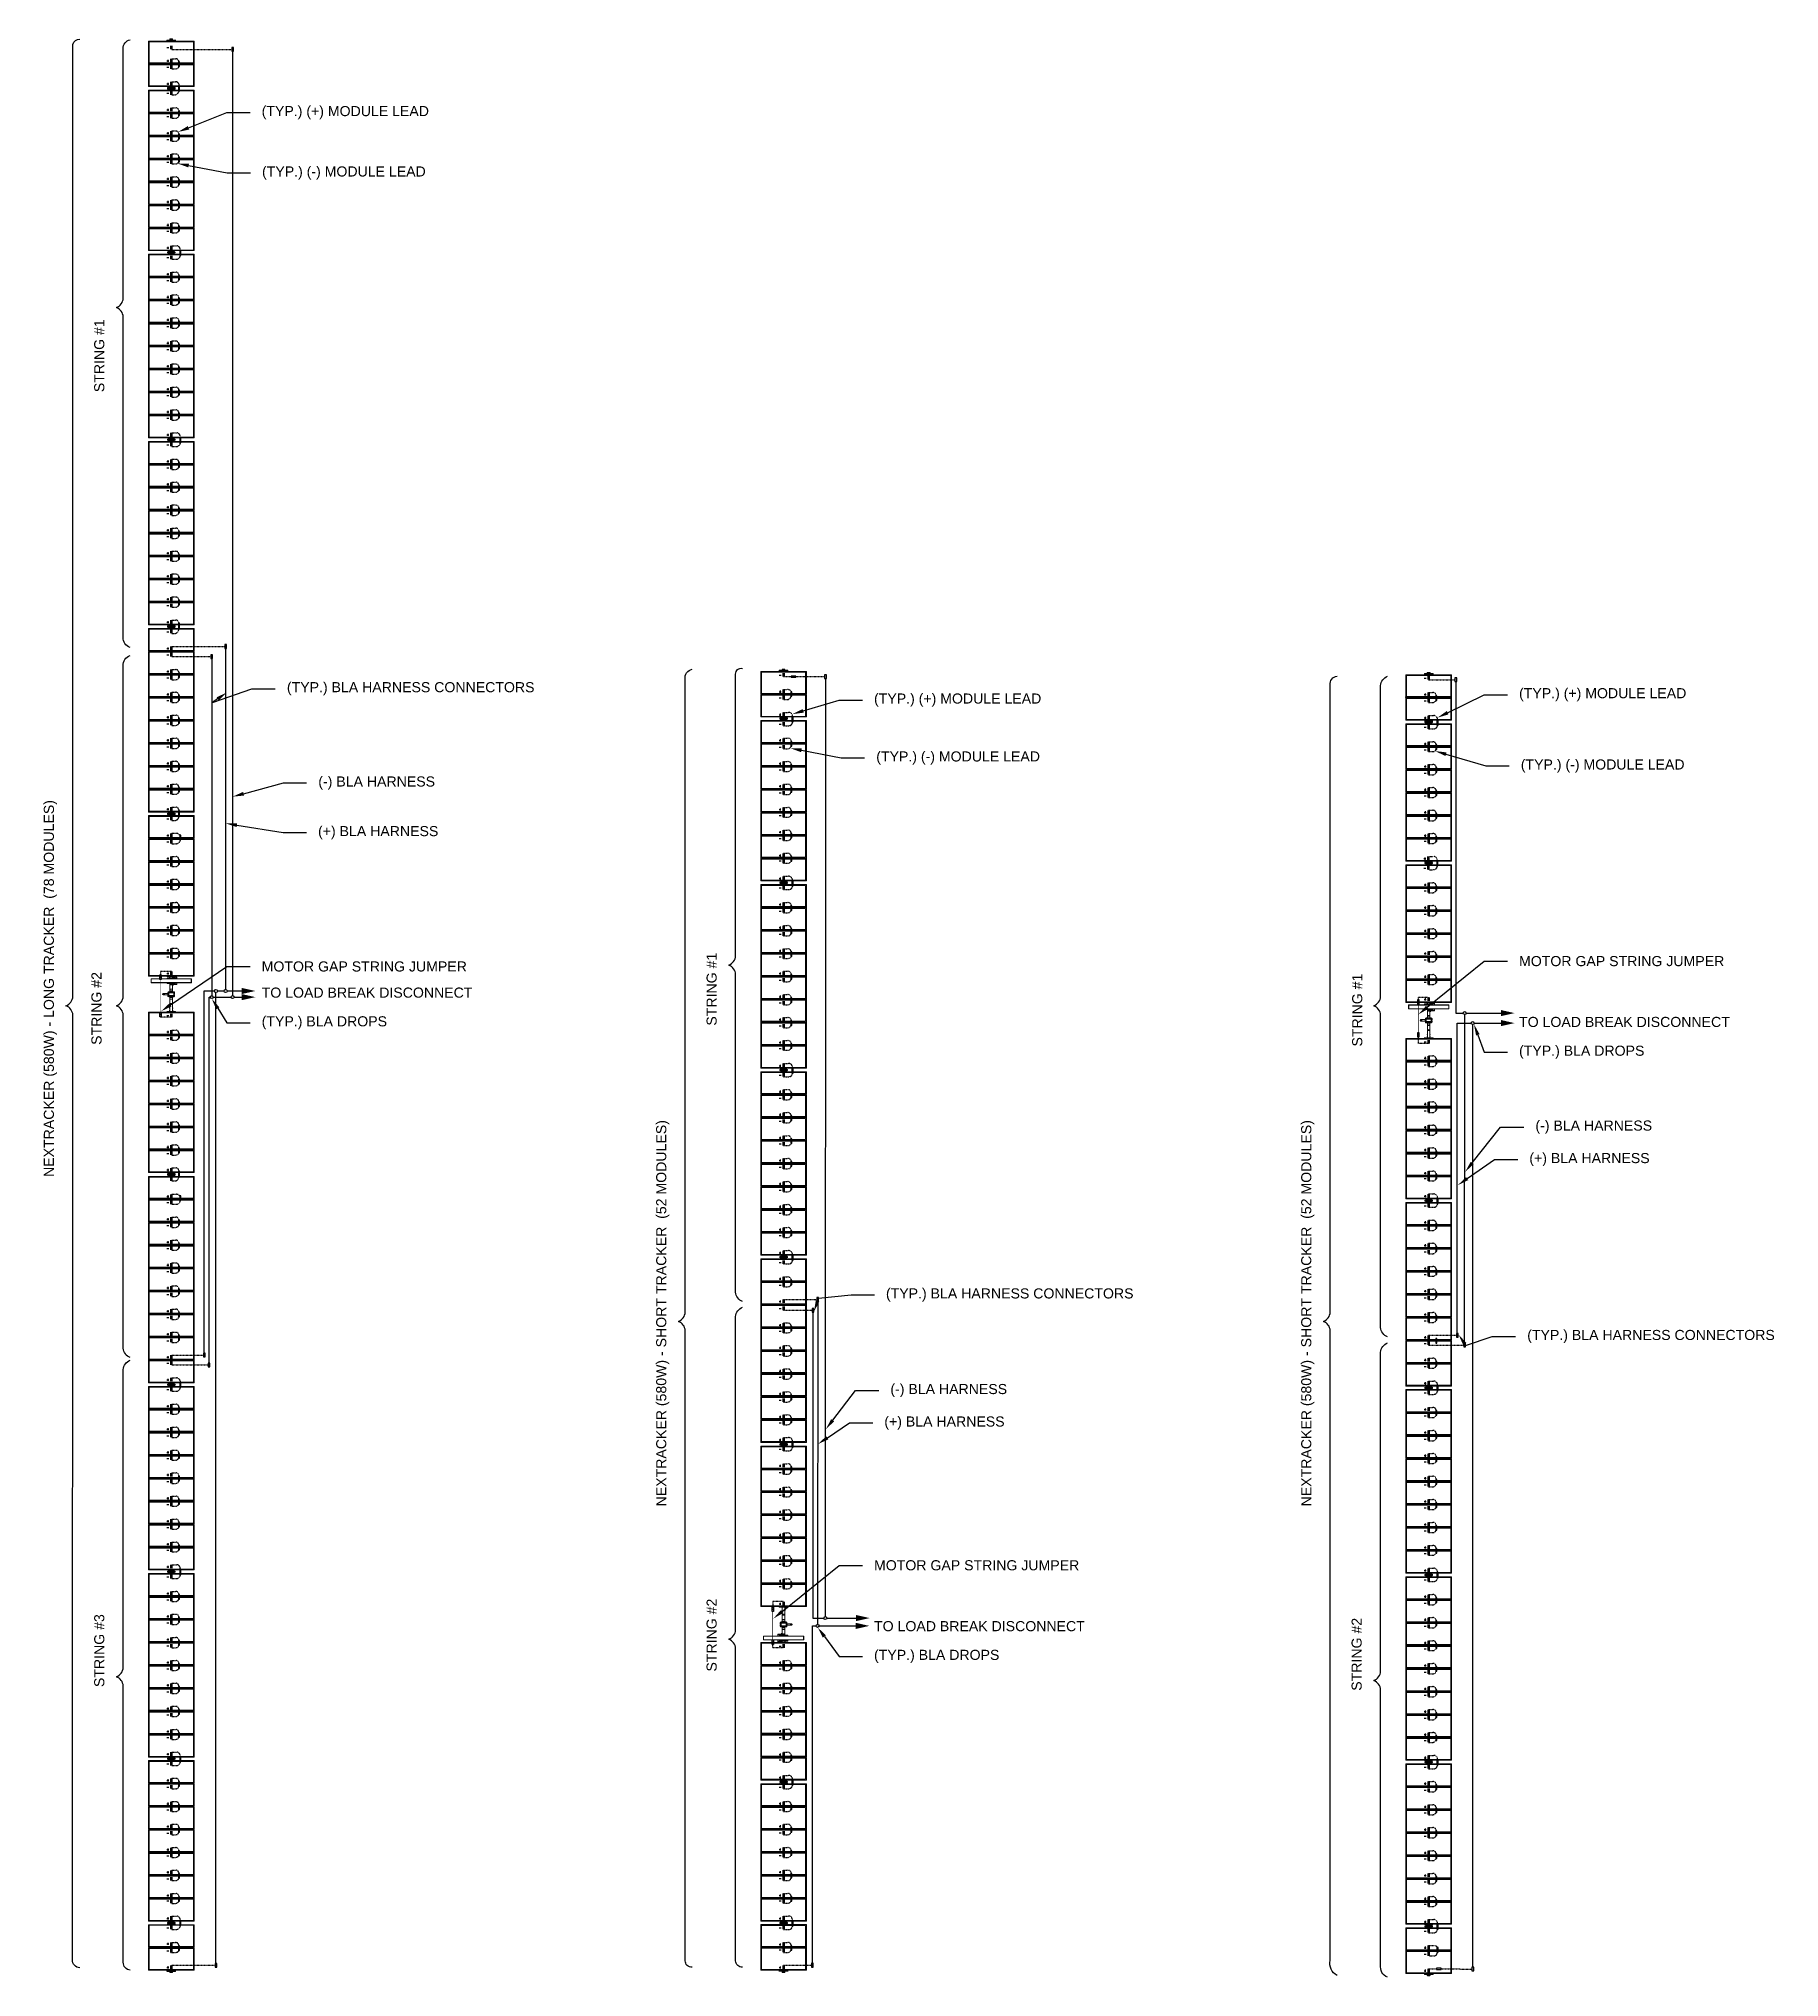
# Model space of a CAD drawing. Header units: feet. Extents: x -13743 to 68376, y -48 to 67763.
# Drawn here: x -280 to 3168, y 63923 to 67763 of the extents above; entities that cross this region are included whole.
import ezdxf
from ezdxf import colors
from ezdxf.entities.mleader import LeaderData, LeaderLine
from ezdxf.lldxf.tags import DXFTag
from ezdxf.math import Vec2, Vec3

# ---------------------------------------------------------------- set-up
doc = ezdxf.new("R2010")
doc.units = ezdxf.units.FT
doc.header["$MEASUREMENT"] = 0
doc.linetypes.add('HIDDEN', pattern=[0.375, 0.25, -0.125])
for name, color, linetype in [('E-DC HARNESS-NEG', 170, 'DC HARNESS CABLE'), ('E-DC HARNESS-POS', 10, 'DC HARNESS CABLE'), ('E-HARN-COMP', 8, 'Continuous'), ('E-TRNK-CABL-NEG', 6, 'HIDDEN'), ('E-TRUNK-CABLE-POS', 6, 'HIDDEN'), ('G-ANNO-TEXT', 1, 'Continuous'), ('Polarity-Text', 7, 'Continuous')]:
    doc.layers.add(name, color=color, linetype=linetype)
doc.styles.add('NEI-A', font='arial.ttf')
doc.styles.get("Standard").update_dxf_attribs({"font": 'arial.ttf'})
tags = doc.linetypes.add('DC HARNESS CABLE', pattern='A,0.5,-0.2,["DH",Standard,S=0.1,R=0,X=-0.1,Y=-0.05],-0.2', length=0.9).pattern_tags.tags
tags[6] = DXFTag(74, 10)

msp = doc.modelspace()

# ---------------------------------------------------------------- texts
at = {"layer": 'G-ANNO-TEXT', "char_height": 20, "attachment_point": 3, "rotation": 90, "style": 'NEI-A', "bg_fill": 3, "box_fill_scale": 1.5, "bg_fill_color": 256, "bg_fill_transparency": 0}
for s, insert, width in [('NEXTRACKER (580W) - LONG TRACKER  (78 MODULES)', (-270.4, 66255.2), 831.535), ('NEXTRACKER (580W) - SHORT TRACKER  (52 MODULES)', (942.8, 65621.2), 845.316), ('NEXTRACKER (580W) - SHORT TRACKER  (52 MODULES)', (2220.7, 65621.2), 845.316)]:
    msp.add_mtext(s, dxfattribs=dict(at, insert=insert, width=width))
at = {"layer": 'G-ANNO-TEXT', "char_height": 20, "width": 417.253, "attachment_point": 9, "style": 'NEI-A', "bg_fill": 3, "box_fill_scale": 1.5, "bg_fill_color": 256, "bg_fill_transparency": 0}
for insert in [(578.5, 65863.5, -22.9), (3069.6, 65805.4, -22.9), (1791.7, 64608.5, -22.9)]:
    msp.add_mtext('\\pxql;TO LOAD BREAK DISCONNECT', dxfattribs=dict(at, insert=insert))

# ---------------------------------------------------------------- blocks, each defined once
blk = doc.blocks.new('A$Cc93f9aa1')
at = {"lineweight": 5}
for points in [[(0.023, 0.467), (0.253, 0.467), (0.253, 0), (0.023, 0)], [(0.247, 0.458), (0.247, 0.007), (0.03, 0.007), (0.03, 0.458)], [(0.488, 0.467), (0.258, 0.467), (0.258, 0), (0.488, 0)], [(0.482, 0.458), (0.482, 0.007), (0.265, 0.007), (0.265, 0.458)], [(0.525, 0.467), (0.525, 0), (0.755, 0), (0.755, 0.467)], [(0.532, 0.458), (0.748, 0.458), (0.748, 0.007), (0.532, 0.007)], [(0.758, 0), (0.99, 0), (0.99, 0.467), (0.758, 0.467)], [(0.767, 0.007), (0.767, 0.458), (0.982, 0.458), (0.982, 0.007)], [(1.223, 0), (0.993, 0), (0.993, 0.467), (1.223, 0.467)], [(1, 0.007), (1, 0.458), (1.217, 0.458), (1.217, 0.007)], [(1.458, 0), (1.228, 0), (1.228, 0.467), (1.458, 0.467)], [(1.452, 0.458), (1.235, 0.458), (1.235, 0.007), (1.452, 0.007)], [(1.463, 0.467), (1.693, 0.467), (1.693, 0), (1.463, 0)], [(1.687, 0.458), (1.47, 0.458), (1.47, 0.007), (1.687, 0.007)], [(1.697, 0.467), (1.928, 0.467), (1.928, 0), (1.697, 0)], [(1.92, 0.458), (1.705, 0.458), (1.705, 0.007), (1.92, 0.007)], [(1.932, 0), (2.162, 0), (2.162, 0.467), (1.932, 0.467)], [(2.155, 0.458), (1.938, 0.458), (1.938, 0.007), (2.155, 0.007)], [(2.2, 0), (2.43, 0), (2.43, 0.467), (2.2, 0.467)], [(2.207, 0.458), (2.423, 0.458), (2.423, 0.007), (2.207, 0.007)], [(2.665, 0.467), (2.433, 0.467), (2.433, 0), (2.665, 0)], [(2.442, 0.458), (2.657, 0.458), (2.657, 0.007), (2.442, 0.007)], [(2.898, 0.467), (2.668, 0.467), (2.668, 0), (2.898, 0)], [(2.675, 0.458), (2.892, 0.458), (2.892, 0.007), (2.675, 0.007)], [(2.903, 0), (3.133, 0), (3.133, 0.467), (2.903, 0.467)], [(2.91, 0.458), (3.127, 0.458), (3.127, 0.007), (2.91, 0.007)], [(3.138, 0), (3.368, 0), (3.368, 0.467), (3.138, 0.467)], [(3.362, 0.007), (3.362, 0.458), (3.145, 0.458), (3.145, 0.007)], [(3.603, 0.467), (3.603, 0), (3.372, 0), (3.372, 0.467)], [(3.595, 0.458), (3.38, 0.458), (3.38, 0.007), (3.595, 0.007)], [(3.837, 0.467), (3.607, 0.467), (3.607, 0), (3.837, 0)], [(3.83, 0.007), (3.83, 0.458), (3.613, 0.458), (3.613, 0.007)], [(4.073, 0), (3.842, 0), (3.842, 0.467), (4.073, 0.467)], [(4.065, 0.007), (4.065, 0.458), (3.848, 0.458), (3.848, 0.007)], [(4.11, 0), (4.34, 0), (4.34, 0.467), (4.11, 0.467)], [(4.116, 0.458), (4.333, 0.458), (4.333, 0.007), (4.116, 0.007)], [(4.575, 0.467), (4.345, 0.467), (4.345, 0), (4.575, 0)], [(4.351, 0.458), (4.568, 0.458), (4.568, 0.007), (4.351, 0.007)], [(4.81, 0.467), (4.578, 0.467), (4.578, 0), (4.81, 0)], [(4.586, 0.458), (4.803, 0.458), (4.803, 0.007), (4.586, 0.007)], [(4.813, 0), (5.045, 0), (5.045, 0.467), (4.813, 0.467)], [(4.82, 0.458), (5.036, 0.458), (5.036, 0.007), (4.82, 0.007)], [(5.048, 0), (5.278, 0), (5.278, 0.467), (5.048, 0.467)], [(5.271, 0.007), (5.271, 0.458), (5.055, 0.458), (5.055, 0.007)], [(5.513, 0.467), (5.513, 0), (5.283, 0), (5.283, 0.467)], [(5.506, 0.458), (5.29, 0.458), (5.29, 0.007), (5.506, 0.007)], [(5.748, 0.467), (5.516, 0.467), (5.516, 0), (5.748, 0)], [(5.741, 0.007), (5.741, 0.458), (5.525, 0.458), (5.525, 0.007)], [(5.983, 0), (5.751, 0), (5.751, 0.467), (5.983, 0.467)], [(5.976, 0.007), (5.976, 0.458), (5.758, 0.458), (5.758, 0.007)], [(6.251, 0), (6.251, 0.467), (6.02, 0.467), (6.02, 0)], [(6.028, 0.458), (6.243, 0.458), (6.243, 0.007), (6.028, 0.007)], [(6.485, 0.467), (6.255, 0.467), (6.255, 0), (6.485, 0)], [(6.261, 0.458), (6.478, 0.458), (6.478, 0.007), (6.261, 0.007)], [(6.72, 0.467), (6.49, 0.467), (6.49, 0), (6.72, 0)], [(6.496, 0.458), (6.713, 0.458), (6.713, 0.007), (6.496, 0.007)], [(6.725, 0), (6.955, 0), (6.955, 0.467), (6.725, 0.467)], [(6.731, 0.458), (6.948, 0.458), (6.948, 0.007), (6.731, 0.007)], [(6.958, 0), (7.19, 0), (7.19, 0.467), (6.958, 0.467)], [(7.181, 0.007), (7.181, 0.458), (6.966, 0.458), (6.966, 0.007)], [(7.423, 0.467), (7.423, 0), (7.193, 0), (7.193, 0.467)], [(7.416, 0.458), (7.2, 0.458), (7.2, 0.007), (7.416, 0.007)], [(7.658, 0.467), (7.428, 0.467), (7.428, 0), (7.658, 0)], [(7.651, 0.007), (7.651, 0.458), (7.435, 0.458), (7.435, 0.007)], [(7.893, 0), (7.663, 0), (7.663, 0.467), (7.893, 0.467)], [(7.886, 0.007), (7.886, 0.458), (7.67, 0.458), (7.67, 0.007)], [(8.161, 0), (8.161, 0.467), (7.931, 0.467), (7.931, 0)], [(8.155, 0.007), (8.155, 0.458), (7.938, 0.458), (7.938, 0.007)], [(8.396, 0.467), (8.396, 0), (8.165, 0), (8.165, 0.467)], [(8.388, 0.458), (8.173, 0.458), (8.173, 0.007), (8.388, 0.007)], [(8.63, 0), (8.4, 0), (8.4, 0.467), (8.63, 0.467)], [(8.623, 0.007), (8.623, 0.458), (8.406, 0.458), (8.406, 0.007)], [(8.865, 0), (8.635, 0), (8.635, 0.467), (8.865, 0.467)], [(8.858, 0.007), (8.858, 0.458), (8.641, 0.458), (8.641, 0.007)], [(8.87, 0), (9.1, 0), (9.1, 0.467), (8.87, 0.467)], [(8.876, 0.458), (9.093, 0.458), (9.093, 0.007), (8.876, 0.007)], [(9.103, 0), (9.335, 0), (9.335, 0.467), (9.103, 0.467)], [(9.326, 0.007), (9.326, 0.458), (9.111, 0.458), (9.111, 0.007)], [(9.338, 0), (9.568, 0), (9.568, 0.467), (9.338, 0.467)], [(9.345, 0.458), (9.345, 0.007), (9.561, 0.007), (9.561, 0.458)], [(9.87, 0.438), (9.87, 0.027), (9.91, 0.027), (9.91, 0.438)], [(9.871, 0.437), (9.871, 0.028), (9.871, 0.437), (9.908, 0.437)], [(10.166, 0), (10.166, 0.467), (9.936, 0.467), (9.936, 0)], [(10.16, 0.458), (9.943, 0.458), (9.943, 0.007), (10.16, 0.007)], [(10.401, 0), (10.171, 0), (10.171, 0.467), (10.401, 0.467)], [(10.178, 0.007), (10.178, 0.458), (10.395, 0.458), (10.395, 0.007)], [(10.636, 0), (10.406, 0), (10.406, 0.467), (10.636, 0.467)], [(10.63, 0.458), (10.413, 0.458), (10.413, 0.007), (10.63, 0.007)], [(10.64, 0), (10.64, 0.467), (10.871, 0.467), (10.871, 0)], [(10.648, 0.007), (10.648, 0.458), (10.863, 0.458), (10.863, 0.007)], [(10.875, 0.467), (10.875, 0), (11.105, 0), (11.105, 0.467)], [(10.881, 0.458), (11.098, 0.458), (11.098, 0.007), (10.881, 0.007)], [(11.34, 0), (11.11, 0), (11.11, 0.467), (11.34, 0.467)], [(11.116, 0.007), (11.116, 0.458), (11.333, 0.458), (11.333, 0.007)], [(11.608, 0), (11.378, 0), (11.378, 0.467), (11.608, 0.467)], [(11.385, 0.458), (11.601, 0.458), (11.601, 0.007), (11.385, 0.007)], [(11.843, 0.467), (11.611, 0.467), (11.611, 0), (11.843, 0)], [(11.62, 0.458), (11.835, 0.458), (11.835, 0.007), (11.62, 0.007)], [(11.846, 0), (12.076, 0), (12.076, 0.467), (11.846, 0.467)], [(11.853, 0.007), (11.853, 0.458), (12.07, 0.458), (12.07, 0.007)], [(12.081, 0), (12.311, 0), (12.311, 0.467), (12.081, 0.467)], [(12.304, 0.007), (12.304, 0.458), (12.088, 0.458), (12.088, 0.007)], [(12.546, 0), (12.316, 0), (12.316, 0.467), (12.546, 0.467)], [(12.539, 0.007), (12.539, 0.458), (12.323, 0.458), (12.323, 0.007)], [(12.781, 0.467), (12.781, 0), (12.549, 0), (12.549, 0.467)], [(12.773, 0.458), (12.558, 0.458), (12.558, 0.007), (12.773, 0.007)], [(12.816, 0.467), (13.048, 0.467), (13.048, 0), (12.816, 0)], [(12.824, 0.458), (12.824, 0.007), (13.039, 0.007), (13.039, 0.458)], [(13.281, 0.467), (13.051, 0.467), (13.051, 0), (13.281, 0)], [(13.058, 0.458), (13.058, 0.007), (13.274, 0.007), (13.274, 0.458)], [(0.01, 0.22), (0.012, 0.22), (0.008, 0.22)], [(0.013, 0.23), (0.015, 0.23), (0.017, 0.22), (0.015, 0.22)], [(0.02, 0.243), (0.018, 0.243), (0.018, 0.245), (0.02, 0.245)], [(0.49, 0.235), (0.488, 0.235)], [(0.49, 0.23), (0.488, 0.23)], [(0.492, 0.248), (0.49, 0.247), (0.492, 0.245), (0.493, 0.247)], [(0.492, 0.248), (0.49, 0.248), (0.49, 0.247), (0.49, 0.245), (0.492, 0.245), (0.493, 0.245), (0.493, 0.247), (0.493, 0.248)], [(0.492, 0.22), (0.49, 0.218), (0.492, 0.217), (0.493, 0.218)], [(0.492, 0.22), (0.49, 0.22), (0.49, 0.218), (0.49, 0.217), (0.492, 0.217), (0.493, 0.217), (0.493, 0.218), (0.493, 0.22)], [(0.493, 0.247), (0.492, 0.247)], [(0.493, 0.218), (0.492, 0.218)], [(0.493, 0.218), (0.492, 0.218)], [(0.498, 0.248), (0.497, 0.25), (0.498, 0.248), (0.5, 0.248)], [(0.502, 0.237), (0.5, 0.237)], [(0.5, 0.227), (0.5, 0.23)], [(0.503, 0.262), (0.502, 0.262)], [(0.503, 0.218), (0.503, 0.247), (0.502, 0.247), (0.502, 0.218)], [(0.503, 0.203), (0.502, 0.203)], [(0.503, 0.197), (0.505, 0.197), (0.505, 0.198), (0.505, 0.218), (0.503, 0.218)], [(0.507, 0.247), (0.507, 0.218), (0.508, 0.218), (0.508, 0.247)], [(0.51, 0.262), (0.508, 0.262)], [(0.512, 0.235), (0.51, 0.235), (0.51, 0.238), (0.51, 0.237), (0.508, 0.237), (0.51, 0.237), (0.51, 0.235)], [(0.51, 0.203), (0.508, 0.203)], [(0.512, 0.267), (0.51, 0.267), (0.51, 0.258), (0.512, 0.258)], [(0.512, 0.217), (0.51, 0.217)], [(0.52, 0.245), (0.522, 0.245), (0.522, 0.247), (0.522, 0.248), (0.52, 0.248), (0.518, 0.248), (0.518, 0.247), (0.518, 0.245)], [(0.52, 0.248), (0.518, 0.247), (0.52, 0.245), (0.522, 0.247)], [(0.52, 0.22), (0.518, 0.218), (0.52, 0.217), (0.522, 0.218)], [(0.522, 0.247), (0.52, 0.247)], [(0.522, 0.247), (0.52, 0.247)], [(0.522, 0.218), (0.52, 0.218)], [(0.522, 0.218), (0.52, 0.218)], [(0.523, 0.2), (0.522, 0.2), (0.522, 0.202), (0.522, 0.2)], [(0.525, 0.245), (0.523, 0.245)], [(0.525, 0.235), (0.523, 0.235)], [(0.523, 0.23), (0.525, 0.23)], [(0.523, 0.22), (0.525, 0.22)], [(0.757, 0.235), (0.757, 0.233), (0.758, 0.233), (0.758, 0.232), (0.757, 0.232), (0.755, 0.232), (0.755, 0.233)], [(0.99, 0.235), (0.992, 0.235), (0.992, 0.233), (0.993, 0.233), (0.993, 0.232), (0.992, 0.232), (0.99, 0.232), (0.99, 0.233)], [(0.992, 0.275), (0.992, 0.273)], [(1.225, 0.235), (1.227, 0.235), (1.227, 0.232), (1.223, 0.232), (1.223, 0.233), (1.225, 0.233)], [(1.46, 0.235), (1.462, 0.233), (1.462, 0.232), (1.458, 0.232), (1.458, 0.233), (1.46, 0.233)], [(1.695, 0.235), (1.695, 0.233), (1.697, 0.233), (1.697, 0.232), (1.695, 0.232), (1.693, 0.232), (1.693, 0.233)], [(1.928, 0.235), (1.93, 0.235), (1.93, 0.233), (1.932, 0.233), (1.932, 0.232), (1.93, 0.232), (1.928, 0.232), (1.928, 0.233)], [(2.163, 0.27), (2.163, 0.267), (2.163, 0.27), (2.163, 0.275), (2.162, 0.275), (2.163, 0.275)], [(2.163, 0.247), (2.163, 0.245), (2.162, 0.245), (2.163, 0.245), (2.165, 0.245), (2.165, 0.247), (2.165, 0.248), (2.163, 0.248)], [(2.163, 0.235), (2.162, 0.235)], [(2.163, 0.235), (2.162, 0.235)], [(2.163, 0.23), (2.162, 0.23)], [(2.163, 0.23), (2.162, 0.23)], [(2.163, 0.217), (2.165, 0.217), (2.165, 0.218), (2.167, 0.218), (2.165, 0.218), (2.167, 0.218), (2.165, 0.218), (2.167, 0.218), (2.165, 0.218), (2.167, 0.218), (2.165, 0.218), (2.165, 0.217), (2.167, 0.217), (2.167, 0.218), (2.167, 0.22), (2.165, 0.22), (2.163, 0.22), (2.162, 0.22), (2.163, 0.22), (2.163, 0.218)], [(2.165, 0.248), (2.163, 0.247), (2.165, 0.245), (2.167, 0.247)], [(2.165, 0.248), (2.163, 0.247), (2.165, 0.245), (2.167, 0.247)], [(2.165, 0.22), (2.163, 0.218), (2.165, 0.217), (2.167, 0.218)], [(2.165, 0.22), (2.163, 0.218), (2.165, 0.217), (2.167, 0.218)], [(2.165, 0.22), (2.163, 0.22), (2.163, 0.218), (2.163, 0.217), (2.165, 0.217), (2.167, 0.217), (2.167, 0.218), (2.167, 0.22)], [(2.167, 0.21), (2.167, 0.212), (2.167, 0.213), (2.163, 0.213), (2.163, 0.21)], [(2.163, 0.198), (2.163, 0.197)], [(2.165, 0.248), (2.167, 0.248)], [(2.167, 0.245), (2.167, 0.248), (2.167, 0.247), (2.165, 0.247), (2.167, 0.247), (2.165, 0.247), (2.167, 0.247), (2.165, 0.247), (2.167, 0.247), (2.165, 0.247), (2.167, 0.247), (2.165, 0.247), (2.167, 0.247), (2.165, 0.247), (2.167, 0.247), (2.165, 0.247), (2.167, 0.247), (2.165, 0.247), (2.167, 0.247), (2.165, 0.247), (2.167, 0.247), (2.167, 0.245), (2.165, 0.245)], [(2.165, 0.217), (2.167, 0.217), (2.167, 0.218), (2.165, 0.218), (2.165, 0.22), (2.167, 0.22), (2.167, 0.218), (2.165, 0.218), (2.167, 0.218), (2.165, 0.218), (2.167, 0.218), (2.165, 0.218), (2.167, 0.218), (2.165, 0.218), (2.167, 0.218), (2.165, 0.218), (2.165, 0.22), (2.167, 0.22), (2.167, 0.218), (2.167, 0.217)], [(2.17, 0.255), (2.168, 0.255), (2.167, 0.253), (2.168, 0.255), (2.168, 0.252), (2.167, 0.252), (2.168, 0.252), (2.168, 0.255)], [(2.167, 0.252), (2.167, 0.253)], [(2.167, 0.215), (2.168, 0.215), (2.168, 0.252), (2.167, 0.252), (2.168, 0.252), (2.168, 0.215)], [(2.167, 0.213), (2.168, 0.213), (2.168, 0.21), (2.168, 0.213)], [(2.17, 0.21), (2.168, 0.21), (2.168, 0.212), (2.167, 0.212), (2.168, 0.212), (2.168, 0.21)], [(2.177, 0.245), (2.168, 0.245)], [(2.168, 0.22), (2.177, 0.22)], [(2.173, 0.257), (2.173, 0.252), (2.173, 0.25), (2.175, 0.25), (2.175, 0.255), (2.173, 0.255), (2.173, 0.257), (2.173, 0.258), (2.173, 0.267), (2.175, 0.267), (2.173, 0.267), (2.172, 0.262), (2.172, 0.25), (2.172, 0.252), (2.172, 0.25), (2.172, 0.262), (2.173, 0.267), (2.173, 0.258), (2.175, 0.258), (2.175, 0.255), (2.173, 0.255), (2.173, 0.257), (2.173, 0.258), (2.175, 0.258), (2.175, 0.267), (2.177, 0.267), (2.175, 0.267), (2.175, 0.258), (2.175, 0.255), (2.175, 0.25), (2.173, 0.25)], [(2.173, 0.198), (2.172, 0.205), (2.172, 0.215), (2.172, 0.213), (2.172, 0.215), (2.172, 0.205)], [(2.173, 0.213), (2.173, 0.208), (2.173, 0.21), (2.175, 0.21), (2.175, 0.212), (2.175, 0.215), (2.173, 0.215), (2.173, 0.208), (2.173, 0.207), (2.173, 0.208), (2.173, 0.21), (2.175, 0.21), (2.175, 0.212), (2.175, 0.215), (2.175, 0.217), (2.173, 0.215), (2.175, 0.217), (2.173, 0.215), (2.175, 0.217), (2.175, 0.215), (2.173, 0.215)], [(2.173, 0.198), (2.173, 0.207), (2.175, 0.207), (2.175, 0.198)], [(2.173, 0.198), (2.175, 0.198), (2.175, 0.207), (2.173, 0.207)], [(2.175, 0.248), (2.177, 0.248)], [(2.175, 0.21), (2.175, 0.207)], [(2.177, 0.198), (2.175, 0.198)], [(2.18, 0.268), (2.18, 0.247), (2.177, 0.247), (2.177, 0.268)], [(2.178, 0.262), (2.177, 0.262)], [(2.178, 0.203), (2.177, 0.203)], [(2.178, 0.203), (2.177, 0.203)], [(2.182, 0.27), (2.18, 0.27), (2.178, 0.27), (2.18, 0.27)], [(2.183, 0.268), (2.182, 0.268), (2.18, 0.268), (2.182, 0.268), (2.18, 0.268), (2.182, 0.268)], [(2.182, 0.268), (2.18, 0.268)], [(2.183, 0.198), (2.182, 0.198), (2.18, 0.198), (2.182, 0.198)], [(2.182, 0.27), (2.183, 0.27)], [(2.183, 0.268), (2.182, 0.268), (2.182, 0.27), (2.183, 0.27), (2.182, 0.27), (2.183, 0.27), (2.182, 0.27), (2.182, 0.268)], [(2.182, 0.268), (2.182, 0.247), (2.185, 0.247), (2.185, 0.268)], [(2.187, 0.268), (2.185, 0.268), (2.185, 0.273), (2.185, 0.272), (2.183, 0.272), (2.185, 0.272), (2.187, 0.272), (2.185, 0.272), (2.183, 0.27), (2.185, 0.27), (2.185, 0.268)], [(2.187, 0.273), (2.185, 0.273)], [(2.187, 0.267), (2.188, 0.267), (2.188, 0.258), (2.187, 0.258), (2.187, 0.267), (2.185, 0.267), (2.187, 0.267), (2.187, 0.258), (2.188, 0.258), (2.188, 0.267)], [(2.187, 0.262), (2.185, 0.262)], [(2.187, 0.262), (2.185, 0.262)], [(2.187, 0.248), (2.185, 0.248)], [(2.193, 0.245), (2.185, 0.245)], [(2.185, 0.22), (2.193, 0.22)], [(2.188, 0.217), (2.187, 0.217), (2.188, 0.215), (2.187, 0.217), (2.188, 0.215), (2.187, 0.217), (2.188, 0.217), (2.187, 0.217), (2.185, 0.217), (2.187, 0.217)], [(2.187, 0.203), (2.185, 0.203)], [(2.187, 0.203), (2.185, 0.203)], [(2.187, 0.198), (2.185, 0.198)], [(2.188, 0.257), (2.188, 0.258), (2.188, 0.257), (2.188, 0.252), (2.188, 0.25), (2.187, 0.25), (2.187, 0.255), (2.188, 0.255)], [(2.188, 0.25), (2.187, 0.248), (2.187, 0.25), (2.187, 0.248), (2.188, 0.25), (2.187, 0.248), (2.188, 0.248), (2.187, 0.248)], [(2.188, 0.207), (2.188, 0.208), (2.188, 0.215), (2.187, 0.215), (2.187, 0.212), (2.187, 0.21), (2.188, 0.21), (2.188, 0.208)], [(2.187, 0.207), (2.187, 0.21)], [(2.188, 0.198), (2.187, 0.198), (2.187, 0.207), (2.188, 0.207)], [(2.188, 0.198), (2.188, 0.207), (2.187, 0.207), (2.187, 0.198)], [(2.188, 0.267), (2.19, 0.262), (2.19, 0.25), (2.19, 0.252), (2.19, 0.25), (2.19, 0.262)], [(2.188, 0.198), (2.19, 0.205), (2.19, 0.215), (2.19, 0.213), (2.19, 0.215), (2.19, 0.205)], [(2.19, 0.25), (2.19, 0.26), (2.19, 0.25), (2.192, 0.25)], [(2.195, 0.255), (2.193, 0.255), (2.195, 0.253), (2.193, 0.255)], [(2.195, 0.252), (2.193, 0.252), (2.193, 0.215), (2.195, 0.215), (2.193, 0.215), (2.193, 0.252), (2.195, 0.252), (2.193, 0.252), (2.193, 0.255), (2.193, 0.252)], [(2.195, 0.21), (2.193, 0.21)], [(2.198, 0.252), (2.195, 0.252), (2.195, 0.253), (2.195, 0.252)], [(2.197, 0.248), (2.195, 0.247), (2.197, 0.245), (2.198, 0.247)], [(2.197, 0.248), (2.195, 0.247), (2.197, 0.245), (2.198, 0.247)], [(2.197, 0.245), (2.198, 0.245), (2.198, 0.247), (2.198, 0.248), (2.197, 0.248), (2.195, 0.248), (2.195, 0.247), (2.195, 0.245)], [(2.197, 0.22), (2.195, 0.218), (2.197, 0.217), (2.198, 0.218)], [(2.197, 0.22), (2.195, 0.218), (2.197, 0.217), (2.198, 0.218)], [(2.197, 0.217), (2.198, 0.217), (2.198, 0.218), (2.198, 0.22), (2.197, 0.22), (2.195, 0.22), (2.195, 0.218), (2.195, 0.217)], [(2.198, 0.218), (2.197, 0.218)], [(2.198, 0.218), (2.197, 0.218)], [(2.198, 0.267), (2.198, 0.27), (2.198, 0.275), (2.2, 0.275), (2.198, 0.275), (2.198, 0.27)], [(2.198, 0.197), (2.198, 0.198)], [(2.202, 0.245), (2.2, 0.245)], [(2.202, 0.235), (2.2, 0.235)], [(2.202, 0.235), (2.2, 0.235)], [(2.202, 0.23), (2.2, 0.23)], [(2.202, 0.23), (2.2, 0.23)], [(2.202, 0.22), (2.2, 0.22)], [(2.433, 0.235), (2.432, 0.235), (2.432, 0.233), (2.43, 0.233), (2.43, 0.232), (2.432, 0.232), (2.433, 0.232), (2.433, 0.233)], [(2.667, 0.235), (2.667, 0.233), (2.665, 0.233), (2.665, 0.232), (2.667, 0.232), (2.668, 0.232), (2.668, 0.233)], [(2.902, 0.235), (2.9, 0.233), (2.9, 0.232), (2.903, 0.232), (2.903, 0.233), (2.902, 0.233)], [(3.137, 0.235), (3.135, 0.235), (3.135, 0.232), (3.138, 0.232), (3.138, 0.233), (3.137, 0.233)], [(3.372, 0.235), (3.37, 0.235), (3.37, 0.233), (3.368, 0.233), (3.368, 0.232), (3.37, 0.232), (3.372, 0.232), (3.372, 0.233)], [(3.37, 0.275), (3.37, 0.273)], [(3.605, 0.235), (3.605, 0.233), (3.603, 0.233), (3.603, 0.232), (3.605, 0.232), (3.607, 0.232), (3.607, 0.233)], [(3.84, 0.235), (3.838, 0.233), (3.838, 0.232), (3.842, 0.232), (3.842, 0.233), (3.84, 0.233)], [(4.073, 0.267), (4.073, 0.27), (4.073, 0.275), (4.073, 0.27)], [(4.075, 0.252), (4.075, 0.25), (4.073, 0.25), (4.073, 0.252), (4.075, 0.252), (4.073, 0.253), (4.073, 0.255), (4.077, 0.255), (4.078, 0.255), (4.073, 0.265), (4.078, 0.255), (4.077, 0.255), (4.077, 0.253), (4.078, 0.253), (4.078, 0.252)], [(4.073, 0.252), (4.073, 0.25), (4.075, 0.25), (4.075, 0.252), (4.078, 0.252), (4.078, 0.253), (4.077, 0.253), (4.077, 0.255), (4.073, 0.255), (4.073, 0.253), (4.075, 0.252)], [(4.075, 0.215), (4.075, 0.213), (4.075, 0.215), (4.073, 0.215), (4.073, 0.25), (4.073, 0.215)], [(4.075, 0.245), (4.073, 0.245), (4.075, 0.245), (4.077, 0.245), (4.078, 0.247), (4.078, 0.248), (4.077, 0.248), (4.075, 0.248), (4.075, 0.247)], [(4.075, 0.235), (4.073, 0.235)], [(4.075, 0.235), (4.073, 0.235)], [(4.075, 0.23), (4.073, 0.23)], [(4.075, 0.23), (4.073, 0.23)], [(4.075, 0.217), (4.077, 0.217), (4.078, 0.218), (4.078, 0.22), (4.077, 0.22), (4.075, 0.22), (4.073, 0.22), (4.075, 0.22), (4.075, 0.218), (4.075, 0.22), (4.075, 0.218), (4.075, 0.217), (4.077, 0.217)], [(4.073, 0.215), (4.073, 0.213)], [(4.077, 0.212), (4.077, 0.21), (4.078, 0.21), (4.073, 0.2), (4.078, 0.21), (4.077, 0.21), (4.073, 0.21), (4.073, 0.212), (4.075, 0.213), (4.078, 0.213), (4.077, 0.212), (4.077, 0.21), (4.073, 0.21), (4.073, 0.212), (4.075, 0.213), (4.078, 0.213)], [(4.073, 0.197), (4.073, 0.198)], [(4.077, 0.248), (4.075, 0.247), (4.077, 0.245), (4.078, 0.247)], [(4.075, 0.247), (4.075, 0.248), (4.077, 0.248), (4.078, 0.248), (4.078, 0.247), (4.077, 0.245), (4.075, 0.245)], [(4.077, 0.248), (4.075, 0.247), (4.077, 0.245), (4.078, 0.247)], [(4.077, 0.245), (4.075, 0.245), (4.075, 0.247), (4.075, 0.248), (4.077, 0.248), (4.078, 0.248), (4.078, 0.247), (4.078, 0.245), (4.077, 0.245), (4.078, 0.245), (4.078, 0.247), (4.077, 0.247), (4.078, 0.247), (4.077, 0.247), (4.078, 0.247), (4.077, 0.247), (4.078, 0.247), (4.077, 0.247), (4.078, 0.247), (4.077, 0.247), (4.078, 0.247), (4.077, 0.247), (4.078, 0.247), (4.077, 0.247), (4.078, 0.247), (4.077, 0.247), (4.078, 0.247), (4.078, 0.248), (4.077, 0.248), (4.075, 0.248), (4.075, 0.247), (4.075, 0.245)], [(4.077, 0.22), (4.075, 0.218), (4.077, 0.217), (4.078, 0.218)], [(4.077, 0.22), (4.075, 0.218), (4.077, 0.217), (4.078, 0.218)], [(4.077, 0.22), (4.075, 0.22), (4.077, 0.22), (4.078, 0.22), (4.078, 0.218), (4.078, 0.217), (4.077, 0.217), (4.078, 0.217), (4.078, 0.218), (4.077, 0.218), (4.078, 0.218), (4.077, 0.218), (4.078, 0.218), (4.077, 0.218), (4.078, 0.218), (4.077, 0.218), (4.078, 0.218), (4.077, 0.218), (4.078, 0.218), (4.077, 0.218), (4.078, 0.218), (4.077, 0.218), (4.078, 0.218), (4.077, 0.218), (4.078, 0.218), (4.078, 0.22), (4.077, 0.22), (4.075, 0.22), (4.075, 0.218), (4.075, 0.217), (4.075, 0.218), (4.075, 0.217), (4.077, 0.217), (4.078, 0.218), (4.078, 0.22)], [(4.078, 0.252), (4.08, 0.252), (4.08, 0.253), (4.078, 0.253), (4.078, 0.255), (4.08, 0.255), (4.078, 0.255), (4.078, 0.253), (4.077, 0.253), (4.078, 0.253), (4.078, 0.255), (4.078, 0.253), (4.08, 0.253), (4.08, 0.252), (4.078, 0.252), (4.08, 0.252), (4.08, 0.215), (4.078, 0.215), (4.08, 0.215), (4.08, 0.252)], [(4.078, 0.247), (4.077, 0.247)], [(4.078, 0.218), (4.077, 0.218)], [(4.08, 0.21), (4.078, 0.21), (4.078, 0.212), (4.077, 0.212), (4.078, 0.212), (4.078, 0.21)], [(4.078, 0.213), (4.08, 0.213), (4.08, 0.212), (4.078, 0.212), (4.078, 0.21), (4.078, 0.212), (4.08, 0.212), (4.08, 0.213)], [(4.08, 0.245), (4.087, 0.245)], [(4.08, 0.235), (4.088, 0.235), (4.087, 0.235), (4.088, 0.235), (4.08, 0.235), (4.08, 0.23)], [(4.088, 0.23), (4.08, 0.23), (4.088, 0.23), (4.087, 0.23), (4.088, 0.23), (4.087, 0.23)], [(4.087, 0.22), (4.08, 0.22)], [(4.083, 0.267), (4.083, 0.258), (4.083, 0.257), (4.083, 0.255), (4.087, 0.255), (4.083, 0.255), (4.083, 0.257), (4.083, 0.258), (4.087, 0.258), (4.087, 0.267), (4.087, 0.258), (4.087, 0.255), (4.085, 0.25), (4.083, 0.25), (4.083, 0.257), (4.083, 0.25), (4.085, 0.25), (4.087, 0.255), (4.087, 0.258), (4.083, 0.258)], [(4.083, 0.267), (4.083, 0.25)], [(4.083, 0.252), (4.083, 0.25), (4.083, 0.26), (4.083, 0.25)], [(4.085, 0.25), (4.083, 0.25), (4.085, 0.248), (4.083, 0.25), (4.085, 0.248)], [(4.083, 0.213), (4.083, 0.208), (4.083, 0.213), (4.083, 0.215), (4.085, 0.215), (4.085, 0.217), (4.083, 0.215), (4.083, 0.213), (4.083, 0.215), (4.085, 0.215), (4.087, 0.212), (4.085, 0.21), (4.083, 0.21), (4.083, 0.208), (4.083, 0.207), (4.083, 0.208), (4.083, 0.21), (4.085, 0.21), (4.087, 0.212), (4.085, 0.215), (4.085, 0.217), (4.083, 0.215), (4.085, 0.217), (4.083, 0.215), (4.083, 0.205), (4.083, 0.215)], [(4.087, 0.217), (4.085, 0.217), (4.083, 0.215), (4.083, 0.205), (4.083, 0.215), (4.085, 0.217), (4.087, 0.217), (4.085, 0.217), (4.087, 0.217), (4.085, 0.217), (4.087, 0.217), (4.085, 0.217)], [(4.083, 0.198), (4.083, 0.205), (4.083, 0.198), (4.083, 0.207), (4.087, 0.207), (4.087, 0.198), (4.085, 0.198), (4.087, 0.198), (4.087, 0.207), (4.083, 0.207)], [(4.087, 0.267), (4.085, 0.267)], [(4.085, 0.248), (4.085, 0.247), (4.087, 0.247), (4.085, 0.247), (4.085, 0.248), (4.087, 0.248), (4.085, 0.248), (4.087, 0.248)], [(4.087, 0.218), (4.085, 0.218), (4.085, 0.217), (4.085, 0.218)], [(4.095, 0.268), (4.096, 0.268), (4.095, 0.268), (4.093, 0.268), (4.093, 0.27), (4.095, 0.27), (4.096, 0.27), (4.095, 0.27), (4.095, 0.268), (4.093, 0.268), (4.092, 0.268), (4.09, 0.268), (4.09, 0.27), (4.088, 0.27), (4.087, 0.27), (4.088, 0.27), (4.09, 0.27), (4.09, 0.268), (4.092, 0.268), (4.092, 0.267), (4.092, 0.247), (4.09, 0.247), (4.09, 0.218), (4.088, 0.218), (4.088, 0.247), (4.088, 0.218), (4.09, 0.218), (4.09, 0.247), (4.092, 0.247), (4.092, 0.267), (4.09, 0.267), (4.092, 0.267), (4.092, 0.268), (4.09, 0.268), (4.088, 0.268), (4.088, 0.27), (4.087, 0.27), (4.087, 0.273), (4.087, 0.272), (4.088, 0.27), (4.087, 0.27), (4.088, 0.27), (4.09, 0.27), (4.092, 0.27), (4.09, 0.27), (4.088, 0.27), (4.087, 0.272), (4.088, 0.272), (4.087, 0.272), (4.088, 0.272), (4.09, 0.272), (4.092, 0.272), (4.09, 0.272), (4.088, 0.272), (4.087, 0.272), (4.087, 0.273), (4.087, 0.27), (4.088, 0.27), (4.088, 0.268), (4.09, 0.268), (4.092, 0.268), (4.093, 0.268), (4.095, 0.268), (4.095, 0.27), (4.093, 0.27), (4.095, 0.272), (4.096, 0.272), (4.095, 0.272), (4.095, 0.273), (4.096, 0.273), (4.095, 0.273), (4.095, 0.272), (4.093, 0.27), (4.095, 0.27), (4.093, 0.27), (4.092, 0.27), (4.09, 0.27), (4.092, 0.27), (4.093, 0.27), (4.095, 0.27), (4.096, 0.27), (4.096, 0.273), (4.095, 0.273), (4.09, 0.273), (4.087, 0.273), (4.088, 0.273), (4.087, 0.273), (4.09, 0.273), (4.095, 0.273), (4.096, 0.273), (4.096, 0.27), (4.098, 0.27), (4.096, 0.27), (4.095, 0.27), (4.093, 0.27), (4.095, 0.27), (4.096, 0.27), (4.096, 0.262), (4.095, 0.262), (4.096, 0.262), (4.096, 0.238), (4.095, 0.238), (4.096, 0.238), (4.096, 0.237), (4.095, 0.235), (4.096, 0.235), (4.095, 0.235), (4.103, 0.235), (4.105, 0.235), (4.103, 0.235), (4.103, 0.23), (4.103, 0.235), (4.095, 0.235), (4.096, 0.235), (4.095, 0.235), (4.096, 0.237), (4.096, 0.238), (4.096, 0.262), (4.096, 0.27), (4.095, 0.27), (4.096, 0.27), (4.095, 0.27), (4.093, 0.27), (4.093, 0.268)], [(4.087, 0.238), (4.088, 0.238), (4.087, 0.238), (4.087, 0.262), (4.087, 0.27), (4.087, 0.262)], [(4.087, 0.238), (4.087, 0.237), (4.087, 0.235), (4.088, 0.235), (4.087, 0.235), (4.087, 0.238), (4.087, 0.237), (4.088, 0.237), (4.087, 0.237), (4.087, 0.235), (4.088, 0.235), (4.087, 0.235)], [(4.087, 0.23), (4.088, 0.23), (4.087, 0.23), (4.087, 0.227), (4.087, 0.23), (4.087, 0.227)], [(4.087, 0.227), (4.087, 0.203), (4.087, 0.195), (4.087, 0.203), (4.087, 0.227), (4.088, 0.227)], [(4.087, 0.21), (4.087, 0.207)], [(4.088, 0.198), (4.087, 0.198)], [(4.09, 0.268), (4.09, 0.247), (4.088, 0.247), (4.088, 0.268)], [(4.09, 0.268), (4.09, 0.247), (4.088, 0.247), (4.088, 0.268)], [(4.09, 0.262), (4.088, 0.262)], [(4.09, 0.262), (4.088, 0.262)], [(4.09, 0.203), (4.088, 0.203)], [(4.09, 0.203), (4.088, 0.203)], [(4.093, 0.218), (4.093, 0.247), (4.095, 0.247), (4.095, 0.268), (4.093, 0.268), (4.093, 0.247), (4.092, 0.247), (4.092, 0.218), (4.093, 0.218), (4.093, 0.197), (4.092, 0.197), (4.09, 0.197), (4.092, 0.197), (4.093, 0.197), (4.095, 0.197), (4.093, 0.197), (4.095, 0.197), (4.093, 0.197), (4.093, 0.218), (4.092, 0.218), (4.092, 0.247), (4.093, 0.247), (4.093, 0.268), (4.095, 0.268), (4.095, 0.247), (4.093, 0.247), (4.093, 0.218), (4.095, 0.218), (4.095, 0.247), (4.095, 0.218)], [(4.092, 0.198), (4.092, 0.197), (4.09, 0.197), (4.092, 0.197)], [(4.095, 0.195), (4.095, 0.197), (4.095, 0.195), (4.096, 0.195), (4.096, 0.193), (4.095, 0.193), (4.096, 0.193), (4.095, 0.193), (4.095, 0.195), (4.096, 0.195), (4.096, 0.203), (4.096, 0.195), (4.098, 0.195), (4.096, 0.195), (4.096, 0.193), (4.095, 0.193), (4.093, 0.195), (4.092, 0.195), (4.093, 0.195), (4.095, 0.195), (4.093, 0.195)], [(4.095, 0.267), (4.093, 0.267)], [(4.093, 0.195), (4.093, 0.197), (4.095, 0.197), (4.095, 0.218), (4.095, 0.197), (4.093, 0.197), (4.093, 0.195), (4.095, 0.195)], [(4.095, 0.198), (4.093, 0.198)], [(4.096, 0.272), (4.095, 0.272)], [(4.096, 0.262), (4.095, 0.262)], [(4.096, 0.237), (4.096, 0.235), (4.098, 0.235), (4.096, 0.235), (4.096, 0.237), (4.095, 0.237), (4.096, 0.237), (4.096, 0.238), (4.096, 0.237), (4.095, 0.237)], [(4.105, 0.23), (4.103, 0.23), (4.095, 0.23), (4.096, 0.23), (4.095, 0.23), (4.096, 0.23), (4.096, 0.227), (4.096, 0.228), (4.095, 0.23), (4.103, 0.23)], [(4.096, 0.227), (4.096, 0.23), (4.095, 0.23), (4.096, 0.228)], [(4.096, 0.23), (4.095, 0.23)], [(4.096, 0.227), (4.095, 0.227), (4.096, 0.227), (4.096, 0.203), (4.095, 0.203), (4.096, 0.203)], [(4.096, 0.203), (4.095, 0.203)], [(4.096, 0.255), (4.096, 0.258), (4.098, 0.258), (4.098, 0.267), (4.096, 0.267), (4.098, 0.267), (4.098, 0.258), (4.096, 0.258), (4.096, 0.267), (4.096, 0.258), (4.096, 0.255), (4.098, 0.255), (4.098, 0.257), (4.1, 0.252), (4.098, 0.257), (4.098, 0.255)], [(4.096, 0.255), (4.096, 0.25), (4.096, 0.248), (4.098, 0.25), (4.096, 0.248), (4.096, 0.25), (4.098, 0.25), (4.1, 0.252), (4.098, 0.25), (4.096, 0.25)], [(4.1, 0.25), (4.098, 0.248), (4.096, 0.248), (4.103, 0.248), (4.096, 0.248), (4.098, 0.248), (4.1, 0.248), (4.098, 0.248)], [(4.096, 0.248), (4.098, 0.248)], [(4.103, 0.247), (4.098, 0.247), (4.096, 0.245), (4.103, 0.245), (4.096, 0.245), (4.098, 0.247)], [(4.098, 0.23), (4.096, 0.23)], [(4.098, 0.218), (4.103, 0.218), (4.098, 0.218), (4.096, 0.22), (4.103, 0.22), (4.096, 0.22)], [(4.096, 0.215), (4.096, 0.217), (4.103, 0.217), (4.096, 0.217)], [(4.096, 0.217), (4.098, 0.215), (4.096, 0.217), (4.098, 0.217)], [(4.1, 0.217), (4.098, 0.217), (4.1, 0.215), (4.098, 0.217), (4.096, 0.217), (4.098, 0.217)], [(4.098, 0.198), (4.096, 0.198), (4.098, 0.198), (4.1, 0.205), (4.1, 0.215), (4.1, 0.213), (4.1, 0.215), (4.1, 0.205)], [(4.098, 0.208), (4.1, 0.213), (4.1, 0.215), (4.096, 0.215), (4.096, 0.212), (4.096, 0.21), (4.098, 0.21)], [(4.098, 0.208), (4.1, 0.213), (4.1, 0.215), (4.096, 0.215), (4.096, 0.212), (4.096, 0.21), (4.098, 0.21)], [(4.096, 0.207), (4.096, 0.21)], [(4.098, 0.198), (4.096, 0.198), (4.096, 0.207), (4.098, 0.207)], [(4.098, 0.198), (4.096, 0.198), (4.096, 0.207), (4.098, 0.207)], [(4.1, 0.25), (4.1, 0.262), (4.098, 0.267), (4.1, 0.262), (4.1, 0.25), (4.1, 0.252)], [(4.1, 0.25), (4.1, 0.26), (4.1, 0.25), (4.098, 0.248), (4.1, 0.25), (4.101, 0.25)], [(4.098, 0.217), (4.1, 0.215)], [(4.1, 0.257), (4.1, 0.258)], [(4.1, 0.215), (4.1, 0.205), (4.1, 0.215), (4.101, 0.215)], [(4.1, 0.207), (4.1, 0.208)], [(4.105, 0.255), (4.103, 0.255), (4.105, 0.255), (4.105, 0.253), (4.105, 0.255), (4.103, 0.255)], [(4.105, 0.215), (4.103, 0.215), (4.103, 0.252), (4.105, 0.252), (4.103, 0.252), (4.103, 0.255), (4.103, 0.252), (4.105, 0.252), (4.103, 0.252), (4.103, 0.215)], [(4.105, 0.213), (4.103, 0.213), (4.103, 0.21), (4.105, 0.21), (4.105, 0.212), (4.105, 0.213), (4.105, 0.212), (4.105, 0.21), (4.103, 0.21), (4.103, 0.213), (4.105, 0.213), (4.108, 0.213), (4.108, 0.215), (4.108, 0.213)], [(4.103, 0.21), (4.105, 0.21), (4.105, 0.212), (4.105, 0.21)], [(4.105, 0.253), (4.105, 0.255), (4.108, 0.265), (4.105, 0.255), (4.11, 0.255), (4.108, 0.253), (4.108, 0.252), (4.105, 0.252), (4.105, 0.253), (4.105, 0.255), (4.11, 0.255), (4.108, 0.253), (4.108, 0.252), (4.105, 0.252)], [(4.106, 0.248), (4.105, 0.247), (4.106, 0.245), (4.108, 0.247)], [(4.105, 0.247), (4.105, 0.248), (4.106, 0.248), (4.108, 0.248), (4.108, 0.247), (4.106, 0.245), (4.105, 0.245), (4.105, 0.247), (4.105, 0.248), (4.105, 0.247), (4.105, 0.245), (4.106, 0.245), (4.108, 0.247), (4.108, 0.248), (4.106, 0.248), (4.105, 0.248)], [(4.106, 0.248), (4.105, 0.247), (4.106, 0.245), (4.108, 0.247)], [(4.105, 0.22), (4.105, 0.218), (4.105, 0.217), (4.106, 0.217), (4.108, 0.218), (4.108, 0.22), (4.106, 0.22)], [(4.106, 0.22), (4.105, 0.218), (4.106, 0.217), (4.108, 0.218)], [(4.105, 0.22), (4.105, 0.218), (4.105, 0.217), (4.105, 0.218), (4.105, 0.22), (4.106, 0.22)], [(4.106, 0.22), (4.105, 0.218), (4.106, 0.217), (4.108, 0.218)], [(4.105, 0.21), (4.11, 0.21), (4.108, 0.212), (4.108, 0.213), (4.11, 0.213), (4.11, 0.215), (4.11, 0.213), (4.108, 0.213), (4.108, 0.212), (4.11, 0.21), (4.105, 0.21), (4.108, 0.2)], [(4.108, 0.22), (4.108, 0.218), (4.108, 0.22), (4.106, 0.22)], [(4.108, 0.218), (4.106, 0.218)], [(4.108, 0.218), (4.106, 0.218)], [(4.11, 0.27), (4.11, 0.268), (4.108, 0.267), (4.11, 0.268), (4.11, 0.27), (4.11, 0.275)], [(4.111, 0.252), (4.11, 0.252), (4.11, 0.25), (4.11, 0.252), (4.108, 0.252), (4.11, 0.252)], [(4.108, 0.25), (4.108, 0.252), (4.108, 0.25), (4.11, 0.25), (4.11, 0.215), (4.108, 0.215), (4.11, 0.215), (4.11, 0.25)], [(4.108, 0.198), (4.11, 0.198), (4.11, 0.197), (4.11, 0.198)], [(4.111, 0.245), (4.11, 0.245)], [(4.111, 0.235), (4.11, 0.235)], [(4.111, 0.235), (4.11, 0.235)], [(4.111, 0.23), (4.11, 0.23)], [(4.111, 0.23), (4.11, 0.23)], [(4.111, 0.22), (4.11, 0.22)], [(4.343, 0.235), (4.341, 0.235), (4.341, 0.232), (4.345, 0.232), (4.345, 0.233), (4.343, 0.233)], [(4.578, 0.235), (4.576, 0.235), (4.576, 0.233), (4.575, 0.233), (4.575, 0.232), (4.576, 0.232), (4.578, 0.232), (4.578, 0.233)], [(4.578, 0.273), (4.576, 0.273), (4.576, 0.275), (4.578, 0.275)], [(4.811, 0.235), (4.811, 0.233), (4.81, 0.233), (4.81, 0.232), (4.811, 0.232), (4.813, 0.232), (4.813, 0.233), (4.813, 0.235)], [(5.046, 0.235), (5.046, 0.233), (5.045, 0.233), (5.045, 0.232), (5.046, 0.232), (5.048, 0.232), (5.048, 0.233), (5.046, 0.233)], [(5.281, 0.235), (5.28, 0.235), (5.28, 0.232), (5.283, 0.232), (5.283, 0.233), (5.281, 0.233)], [(5.516, 0.235), (5.515, 0.235), (5.515, 0.233), (5.513, 0.233), (5.513, 0.232), (5.515, 0.232), (5.516, 0.232), (5.516, 0.233)], [(5.515, 0.275), (5.515, 0.273)], [(5.75, 0.235), (5.75, 0.233), (5.748, 0.233), (5.748, 0.232), (5.75, 0.232), (5.751, 0.232), (5.751, 0.233), (5.751, 0.235)], [(5.985, 0.267), (5.983, 0.268), (5.983, 0.27), (5.983, 0.275), (5.983, 0.27), (5.983, 0.268)], [(5.985, 0.252), (5.985, 0.25), (5.983, 0.25), (5.983, 0.252), (5.985, 0.252), (5.985, 0.253), (5.983, 0.255), (5.986, 0.255), (5.988, 0.255), (5.985, 0.265), (5.988, 0.255), (5.986, 0.255), (5.988, 0.255), (5.988, 0.253), (5.988, 0.252)], [(5.983, 0.252), (5.983, 0.25), (5.985, 0.25), (5.985, 0.252), (5.988, 0.252), (5.988, 0.253), (5.988, 0.255), (5.986, 0.255), (5.983, 0.255), (5.985, 0.253), (5.985, 0.252)], [(5.985, 0.215), (5.985, 0.213), (5.985, 0.215), (5.983, 0.215), (5.983, 0.25), (5.983, 0.215)], [(5.988, 0.245), (5.986, 0.245), (5.985, 0.247), (5.985, 0.248), (5.986, 0.248), (5.985, 0.248), (5.985, 0.247), (5.985, 0.248), (5.986, 0.248), (5.988, 0.248), (5.986, 0.248), (5.985, 0.248), (5.985, 0.247), (5.985, 0.245), (5.985, 0.247), (5.986, 0.245), (5.985, 0.245), (5.983, 0.245), (5.985, 0.245), (5.986, 0.245), (5.988, 0.245), (5.988, 0.247), (5.988, 0.248)], [(5.985, 0.235), (5.983, 0.235)], [(5.985, 0.235), (5.983, 0.235)], [(5.985, 0.23), (5.983, 0.23)], [(5.985, 0.23), (5.983, 0.23)], [(5.988, 0.22), (5.988, 0.218), (5.988, 0.217), (5.986, 0.217), (5.985, 0.217), (5.985, 0.218), (5.986, 0.217), (5.988, 0.217), (5.986, 0.217), (5.985, 0.218), (5.985, 0.217), (5.986, 0.217), (5.988, 0.217), (5.988, 0.218), (5.988, 0.22), (5.986, 0.22), (5.985, 0.22), (5.983, 0.22), (5.985, 0.22), (5.985, 0.218), (5.985, 0.22), (5.986, 0.22), (5.988, 0.22), (5.988, 0.218), (5.988, 0.217), (5.988, 0.218), (5.986, 0.218), (5.988, 0.218), (5.986, 0.218), (5.988, 0.218), (5.986, 0.218), (5.988, 0.218), (5.986, 0.218), (5.988, 0.218), (5.986, 0.218), (5.988, 0.218), (5.986, 0.218), (5.988, 0.218), (5.986, 0.218), (5.988, 0.218), (5.986, 0.218), (5.988, 0.218), (5.986, 0.218), (5.988, 0.218)], [(5.983, 0.215), (5.983, 0.213)], [(5.988, 0.212), (5.986, 0.21), (5.988, 0.21), (5.985, 0.2), (5.988, 0.21), (5.986, 0.21), (5.983, 0.21), (5.985, 0.212), (5.985, 0.213), (5.988, 0.213), (5.988, 0.212), (5.986, 0.21), (5.983, 0.21), (5.985, 0.212), (5.985, 0.213), (5.988, 0.213)], [(5.983, 0.197), (5.985, 0.198)], [(5.986, 0.248), (5.985, 0.247), (5.986, 0.245), (5.988, 0.247)], [(5.986, 0.248), (5.985, 0.247), (5.986, 0.245), (5.988, 0.247)], [(5.986, 0.22), (5.985, 0.22), (5.985, 0.218), (5.985, 0.22), (5.986, 0.22), (5.988, 0.22)], [(5.986, 0.22), (5.985, 0.218), (5.986, 0.217), (5.988, 0.218)], [(5.986, 0.22), (5.985, 0.218), (5.986, 0.217), (5.988, 0.218)], [(5.986, 0.248), (5.988, 0.248)], [(5.988, 0.245), (5.986, 0.245), (5.988, 0.245), (5.988, 0.247), (5.986, 0.247), (5.988, 0.247), (5.986, 0.247), (5.988, 0.247), (5.986, 0.247), (5.988, 0.247), (5.986, 0.247), (5.988, 0.247), (5.986, 0.247), (5.988, 0.247), (5.986, 0.247), (5.988, 0.247), (5.986, 0.247), (5.988, 0.247), (5.986, 0.247), (5.988, 0.247), (5.986, 0.247), (5.988, 0.247), (5.988, 0.248)], [(5.988, 0.252), (5.99, 0.252), (5.99, 0.255), (5.988, 0.255), (5.99, 0.255), (5.988, 0.255), (5.988, 0.253), (5.988, 0.255), (5.99, 0.255), (5.99, 0.252), (5.988, 0.252), (5.99, 0.252), (5.99, 0.215), (5.988, 0.215), (5.99, 0.215), (5.99, 0.252)], [(5.988, 0.213), (5.99, 0.213), (5.99, 0.21), (5.99, 0.213)], [(5.988, 0.21), (5.99, 0.21), (5.988, 0.21), (5.988, 0.212), (5.988, 0.21), (5.99, 0.21)], [(5.99, 0.245), (5.996, 0.245)], [(5.998, 0.23), (5.99, 0.23), (5.99, 0.235), (5.998, 0.235), (5.996, 0.235), (5.996, 0.237), (5.996, 0.238), (5.996, 0.235), (5.998, 0.235), (5.996, 0.235), (5.998, 0.235), (5.99, 0.235), (5.99, 0.23), (5.998, 0.23), (6, 0.23), (5.998, 0.23), (5.996, 0.23), (5.996, 0.227), (5.996, 0.23), (5.998, 0.23), (5.996, 0.23)], [(5.996, 0.22), (5.99, 0.22)], [(5.995, 0.267), (5.993, 0.262), (5.993, 0.25), (5.993, 0.252), (5.993, 0.25), (5.993, 0.262)], [(5.993, 0.25), (5.993, 0.26)], [(5.995, 0.258), (5.996, 0.258), (5.996, 0.255), (5.996, 0.25), (5.995, 0.25), (5.993, 0.252), (5.995, 0.257), (5.995, 0.255), (5.996, 0.255), (5.996, 0.258)], [(5.993, 0.258), (5.993, 0.257)], [(5.995, 0.257), (5.993, 0.252), (5.995, 0.25), (5.996, 0.25), (5.996, 0.255), (5.995, 0.255)], [(5.995, 0.25), (5.993, 0.25), (5.995, 0.248), (5.993, 0.25), (5.995, 0.25), (5.996, 0.248), (5.998, 0.248), (5.996, 0.248), (5.998, 0.248), (5.996, 0.248), (5.996, 0.25), (5.996, 0.248)], [(5.996, 0.248), (5.995, 0.248), (5.993, 0.25), (5.995, 0.248)], [(5.995, 0.208), (5.995, 0.21), (5.996, 0.21), (5.996, 0.212), (5.996, 0.215), (5.996, 0.217), (5.995, 0.215), (5.996, 0.217), (5.996, 0.215), (5.993, 0.215), (5.993, 0.213), (5.993, 0.215), (5.995, 0.217), (5.996, 0.217), (5.998, 0.217), (5.996, 0.217), (5.995, 0.217), (5.993, 0.215), (5.993, 0.205), (5.993, 0.215), (5.993, 0.205), (5.993, 0.215), (5.993, 0.213)], [(5.996, 0.217), (5.995, 0.217), (5.993, 0.215), (5.995, 0.217)], [(5.993, 0.213), (5.993, 0.215), (5.996, 0.215), (5.996, 0.212), (5.996, 0.21), (5.995, 0.21), (5.995, 0.208)], [(5.993, 0.208), (5.993, 0.207)], [(5.996, 0.267), (5.996, 0.258), (5.996, 0.267), (5.995, 0.267), (5.995, 0.258), (5.995, 0.267)], [(5.996, 0.248), (5.996, 0.247), (5.996, 0.248), (5.995, 0.248)], [(5.995, 0.198), (5.995, 0.207), (5.996, 0.207), (5.996, 0.198)], [(5.995, 0.198), (5.995, 0.207), (5.996, 0.207), (5.996, 0.198)], [(6.008, 0.27), (6.006, 0.27), (6.006, 0.273), (6.006, 0.272), (6.005, 0.272), (6.005, 0.27), (6.006, 0.27), (6.005, 0.27), (6.006, 0.27), (6.005, 0.27), (6.003, 0.27), (6.005, 0.27), (6.003, 0.27), (6.005, 0.27), (6.006, 0.27), (6.005, 0.27), (6.003, 0.27), (6.003, 0.268), (6.003, 0.27), (6.005, 0.27), (6.003, 0.27), (6.005, 0.27), (6.005, 0.268), (6.003, 0.268), (6.001, 0.268), (6, 0.268), (5.998, 0.268), (5.998, 0.27), (5.996, 0.27), (5.996, 0.273), (5.998, 0.273), (5.998, 0.272), (6, 0.272), (5.998, 0.272), (5.998, 0.273), (6, 0.273), (6.005, 0.273), (6.006, 0.273), (6.008, 0.273), (6.006, 0.273), (6.005, 0.273), (6, 0.273), (5.998, 0.273), (5.996, 0.273), (5.996, 0.27), (5.998, 0.27), (5.998, 0.268), (6, 0.268), (6.001, 0.268), (6.003, 0.268), (6.005, 0.268), (6.005, 0.27), (6.005, 0.272), (6.006, 0.272), (6.006, 0.273), (6.006, 0.27)], [(5.996, 0.238), (5.998, 0.238), (5.996, 0.238), (5.996, 0.262), (5.996, 0.27), (5.998, 0.27), (5.996, 0.27), (5.996, 0.262)], [(6, 0.27), (5.998, 0.27), (5.996, 0.27), (5.998, 0.27)], [(6.006, 0.195), (6.006, 0.203), (6.006, 0.195), (6.008, 0.195), (6.006, 0.195), (6.005, 0.197), (6.006, 0.195), (6.006, 0.193), (6.005, 0.193), (6.005, 0.195), (6.005, 0.197), (6.005, 0.195), (6.006, 0.195), (6.005, 0.195), (6.005, 0.193), (6.006, 0.193), (6.006, 0.195), (6.005, 0.195), (6.005, 0.193), (6.006, 0.193), (6.008, 0.193), (6.006, 0.193), (6.005, 0.193), (6.005, 0.195), (6.003, 0.195), (6.005, 0.195), (6.003, 0.195), (6.005, 0.195), (6.003, 0.195), (6.005, 0.195), (6.003, 0.195), (6.005, 0.195), (6.005, 0.197), (6.003, 0.197), (6.003, 0.218), (6.001, 0.218), (6.001, 0.247), (6.003, 0.247), (6.003, 0.268), (6.005, 0.268), (6.005, 0.247), (6.003, 0.247), (6.003, 0.218), (6.005, 0.218), (6.005, 0.247), (6.005, 0.218), (6.003, 0.218), (6.003, 0.247), (6.005, 0.247), (6.005, 0.268), (6.003, 0.268), (6.003, 0.247), (6.001, 0.247), (6.001, 0.218), (6.003, 0.218), (6.003, 0.197), (6.005, 0.197), (6.003, 0.197), (6.001, 0.197), (6, 0.197), (6, 0.195), (5.998, 0.195), (5.996, 0.195), (5.998, 0.197), (5.996, 0.195), (5.996, 0.193), (5.998, 0.193), (5.998, 0.195), (6, 0.195), (5.998, 0.195), (5.998, 0.197), (5.998, 0.195), (5.996, 0.195), (5.996, 0.193), (5.998, 0.193), (5.998, 0.195), (6, 0.195), (5.998, 0.195), (6, 0.195), (6, 0.197), (6.001, 0.197), (6.003, 0.197), (6.005, 0.197), (6.005, 0.195)], [(5.996, 0.237), (5.996, 0.235), (5.996, 0.238)], [(5.998, 0.235), (5.996, 0.235)], [(5.996, 0.23), (5.996, 0.227)], [(5.998, 0.23), (5.996, 0.23)], [(5.996, 0.227), (5.996, 0.203), (5.996, 0.195), (5.998, 0.195), (5.998, 0.197), (5.998, 0.195), (5.996, 0.195), (5.996, 0.203), (5.996, 0.227), (5.998, 0.227)], [(5.996, 0.21), (5.996, 0.207)], [(5.998, 0.198), (5.996, 0.198)], [(6.001, 0.272), (6, 0.272), (5.998, 0.272), (6, 0.27), (6.001, 0.27), (6, 0.27), (6.001, 0.27), (6, 0.27), (5.998, 0.272), (6, 0.272)], [(6, 0.268), (6, 0.247), (5.998, 0.247), (5.998, 0.268)], [(6, 0.268), (6, 0.247), (5.998, 0.247), (5.998, 0.268)], [(6, 0.247), (6, 0.218), (5.998, 0.218), (5.998, 0.247), (5.998, 0.218), (6, 0.218), (6, 0.247), (6.001, 0.247), (6.001, 0.267), (6.001, 0.247)], [(6, 0.262), (5.998, 0.262)], [(6, 0.262), (5.998, 0.262)], [(6, 0.237), (5.998, 0.237)], [(6, 0.237), (5.998, 0.237)], [(6, 0.218), (6.001, 0.218), (6.001, 0.198), (6, 0.198), (6.001, 0.198), (6.001, 0.197), (6, 0.197), (6.001, 0.197), (6.001, 0.198), (6.001, 0.218), (6, 0.218), (6, 0.197), (5.998, 0.197), (5.998, 0.218), (5.998, 0.197), (6, 0.197)], [(6, 0.203), (5.998, 0.203)], [(6, 0.203), (5.998, 0.203)], [(6.001, 0.27), (6, 0.27)], [(6.001, 0.268), (6, 0.268), (6, 0.27), (6, 0.268), (6.001, 0.268), (6.001, 0.267), (6, 0.267), (6.001, 0.267)], [(6.006, 0.268), (6.005, 0.268), (6.003, 0.268), (6.005, 0.268)], [(6.005, 0.267), (6.003, 0.267)], [(6.003, 0.195), (6.003, 0.197), (6.005, 0.197), (6.005, 0.218), (6.005, 0.197), (6.003, 0.197)], [(6.005, 0.198), (6.003, 0.198)], [(6.008, 0.237), (6.006, 0.237), (6.006, 0.238), (6.005, 0.238), (6.006, 0.238), (6.006, 0.262), (6.005, 0.262), (6.006, 0.262), (6.006, 0.238), (6.006, 0.235), (6.008, 0.235), (6.006, 0.235), (6.008, 0.235), (6.006, 0.235), (6.008, 0.235), (6.006, 0.235), (6.006, 0.238), (6.006, 0.237)], [(6.006, 0.262), (6.005, 0.262)], [(6.005, 0.235), (6.013, 0.235), (6.013, 0.23), (6.013, 0.235), (6.015, 0.235), (6.013, 0.235)], [(6.015, 0.23), (6.013, 0.23), (6.005, 0.23), (6.013, 0.23)], [(6.006, 0.227), (6.005, 0.227), (6.006, 0.227), (6.006, 0.203), (6.005, 0.203), (6.006, 0.203)], [(6.006, 0.203), (6.005, 0.203)], [(6.008, 0.267), (6.006, 0.267)], [(6.01, 0.252), (6.01, 0.257), (6.01, 0.258), (6.01, 0.257), (6.01, 0.255), (6.006, 0.255), (6.01, 0.255), (6.01, 0.257), (6.01, 0.252), (6.01, 0.25), (6.008, 0.25), (6.006, 0.255), (6.006, 0.258), (6.01, 0.258), (6.01, 0.267), (6.01, 0.262), (6.01, 0.25)], [(6.01, 0.25), (6.01, 0.26), (6.01, 0.25), (6.008, 0.248), (6.01, 0.25), (6.008, 0.248), (6.008, 0.25), (6.006, 0.255), (6.006, 0.258), (6.006, 0.267), (6.006, 0.258), (6.01, 0.258), (6.01, 0.267), (6.01, 0.262)], [(6.006, 0.248), (6.013, 0.248), (6.006, 0.248), (6.008, 0.248), (6.01, 0.248), (6.008, 0.248)], [(6.013, 0.247), (6.008, 0.247), (6.006, 0.245), (6.013, 0.245), (6.006, 0.245), (6.008, 0.247)], [(6.006, 0.235), (6.006, 0.237), (6.008, 0.237), (6.006, 0.237)], [(6.006, 0.227), (6.006, 0.23)], [(6.008, 0.218), (6.013, 0.218), (6.008, 0.218), (6.006, 0.22), (6.013, 0.22), (6.006, 0.22)], [(6.011, 0.215), (6.01, 0.215), (6.008, 0.217), (6.01, 0.215), (6.008, 0.217), (6.008, 0.215), (6.008, 0.217), (6.006, 0.217), (6.013, 0.217), (6.006, 0.217), (6.008, 0.217), (6.01, 0.217), (6.008, 0.217), (6.01, 0.215), (6.008, 0.217), (6.01, 0.215)], [(6.01, 0.208), (6.01, 0.215), (6.008, 0.215), (6.006, 0.212), (6.006, 0.21), (6.01, 0.21), (6.01, 0.208), (6.01, 0.207), (6.01, 0.208), (6.01, 0.21), (6.006, 0.21), (6.006, 0.212), (6.008, 0.215), (6.01, 0.215)], [(6.006, 0.207), (6.006, 0.21)], [(6.008, 0.198), (6.006, 0.198), (6.008, 0.198), (6.006, 0.198), (6.006, 0.207), (6.01, 0.207), (6.01, 0.198), (6.01, 0.207), (6.006, 0.207), (6.006, 0.198)], [(6.01, 0.25), (6.008, 0.248), (6.01, 0.248), (6.008, 0.248), (6.01, 0.25), (6.011, 0.25), (6.01, 0.25), (6.01, 0.252), (6.01, 0.25), (6.008, 0.25), (6.008, 0.248)], [(6.01, 0.217), (6.008, 0.217)], [(6.01, 0.213), (6.01, 0.215), (6.01, 0.205), (6.01, 0.215), (6.01, 0.198), (6.01, 0.215)], [(6.015, 0.215), (6.013, 0.215), (6.013, 0.252), (6.015, 0.252), (6.013, 0.252), (6.013, 0.253), (6.015, 0.253), (6.015, 0.255), (6.015, 0.253), (6.013, 0.253), (6.013, 0.252), (6.015, 0.252), (6.013, 0.252), (6.013, 0.215)], [(6.015, 0.213), (6.013, 0.213), (6.013, 0.212), (6.015, 0.212), (6.015, 0.21), (6.015, 0.212), (6.016, 0.212), (6.015, 0.212), (6.015, 0.213), (6.015, 0.212), (6.016, 0.212), (6.016, 0.21), (6.015, 0.21), (6.015, 0.212), (6.013, 0.212), (6.013, 0.213), (6.015, 0.213), (6.018, 0.213), (6.018, 0.215), (6.018, 0.213)], [(6.016, 0.253), (6.016, 0.255), (6.015, 0.255), (6.018, 0.265), (6.015, 0.255), (6.016, 0.255), (6.02, 0.255), (6.02, 0.253), (6.018, 0.253), (6.018, 0.252), (6.015, 0.252), (6.015, 0.253), (6.016, 0.253), (6.016, 0.255), (6.02, 0.255), (6.02, 0.253), (6.018, 0.253), (6.018, 0.252), (6.015, 0.252), (6.015, 0.253)], [(6.016, 0.255), (6.015, 0.255), (6.015, 0.253), (6.016, 0.253), (6.015, 0.253), (6.015, 0.255)], [(6.015, 0.248), (6.016, 0.248), (6.015, 0.248), (6.015, 0.247), (6.016, 0.245), (6.015, 0.245), (6.015, 0.247)], [(6.016, 0.248), (6.015, 0.247), (6.016, 0.245), (6.018, 0.247)], [(6.015, 0.248), (6.016, 0.248), (6.015, 0.248), (6.015, 0.247)], [(6.016, 0.248), (6.015, 0.247), (6.016, 0.245), (6.018, 0.247)], [(6.016, 0.22), (6.015, 0.218), (6.016, 0.217), (6.018, 0.218)], [(6.018, 0.22), (6.018, 0.218), (6.018, 0.22), (6.016, 0.22), (6.015, 0.22), (6.016, 0.22), (6.018, 0.22), (6.015, 0.22), (6.015, 0.218), (6.015, 0.22), (6.015, 0.218), (6.015, 0.217), (6.016, 0.217), (6.015, 0.218), (6.015, 0.217), (6.016, 0.217), (6.015, 0.218), (6.015, 0.22)], [(6.016, 0.22), (6.015, 0.218), (6.016, 0.217), (6.018, 0.218)], [(6.016, 0.21), (6.02, 0.21), (6.02, 0.212), (6.018, 0.212), (6.018, 0.213), (6.02, 0.213), (6.02, 0.215), (6.02, 0.213), (6.018, 0.213), (6.018, 0.212), (6.02, 0.212), (6.02, 0.21), (6.016, 0.21), (6.015, 0.21), (6.018, 0.2), (6.015, 0.21)], [(6.016, 0.21), (6.015, 0.21), (6.015, 0.212), (6.016, 0.212)], [(6.016, 0.245), (6.018, 0.245), (6.018, 0.248), (6.018, 0.245)], [(6.018, 0.217), (6.016, 0.217), (6.018, 0.217), (6.018, 0.218)], [(6.021, 0.252), (6.02, 0.252), (6.02, 0.25), (6.02, 0.252), (6.018, 0.252), (6.02, 0.252)], [(6.018, 0.25), (6.018, 0.252), (6.018, 0.25), (6.02, 0.25), (6.02, 0.215), (6.018, 0.215), (6.02, 0.215), (6.02, 0.25)], [(6.02, 0.27), (6.02, 0.267), (6.02, 0.27), (6.02, 0.275)], [(6.021, 0.245), (6.02, 0.245)], [(6.021, 0.235), (6.02, 0.235)], [(6.021, 0.235), (6.02, 0.235)], [(6.021, 0.23), (6.02, 0.23)], [(6.021, 0.23), (6.02, 0.23)], [(6.021, 0.22), (6.02, 0.22)], [(6.02, 0.198), (6.02, 0.197)], [(6.253, 0.235), (6.253, 0.233), (6.251, 0.233), (6.251, 0.232), (6.253, 0.232), (6.255, 0.232), (6.255, 0.233)], [(6.488, 0.235), (6.486, 0.233), (6.486, 0.232), (6.49, 0.232), (6.49, 0.233), (6.488, 0.233)], [(6.723, 0.235), (6.721, 0.235), (6.721, 0.232), (6.725, 0.232), (6.725, 0.233), (6.723, 0.233)], [(6.956, 0.235), (6.956, 0.233), (6.955, 0.233), (6.955, 0.232), (6.956, 0.232), (6.958, 0.232), (6.958, 0.233), (6.958, 0.235)], [(7.191, 0.235), (7.191, 0.233), (7.19, 0.233), (7.19, 0.232), (7.191, 0.232), (7.193, 0.232), (7.193, 0.233)], [(7.426, 0.235), (7.425, 0.235), (7.425, 0.232), (7.428, 0.232), (7.428, 0.233), (7.426, 0.233)], [(7.661, 0.235), (7.66, 0.235), (7.66, 0.232), (7.663, 0.232), (7.663, 0.233), (7.661, 0.233)], [(7.895, 0.267), (7.895, 0.27), (7.895, 0.275), (7.893, 0.275), (7.895, 0.275), (7.895, 0.27)], [(7.895, 0.252), (7.898, 0.252), (7.898, 0.253), (7.898, 0.255), (7.9, 0.255), (7.895, 0.265), (7.9, 0.255), (7.898, 0.255), (7.898, 0.253), (7.898, 0.252), (7.895, 0.252), (7.895, 0.25), (7.893, 0.25), (7.893, 0.215), (7.895, 0.215), (7.895, 0.213), (7.895, 0.215), (7.893, 0.215), (7.893, 0.25), (7.893, 0.252), (7.895, 0.252), (7.895, 0.255), (7.898, 0.255), (7.895, 0.255), (7.895, 0.252), (7.893, 0.252), (7.893, 0.25), (7.895, 0.25)], [(7.896, 0.245), (7.895, 0.247), (7.895, 0.248), (7.896, 0.248), (7.898, 0.248), (7.896, 0.248), (7.895, 0.248), (7.895, 0.247), (7.895, 0.248), (7.896, 0.248), (7.895, 0.248), (7.895, 0.247), (7.895, 0.245), (7.895, 0.247), (7.896, 0.245), (7.895, 0.245), (7.893, 0.245), (7.895, 0.245)], [(7.895, 0.235), (7.893, 0.235)], [(7.895, 0.235), (7.893, 0.235)], [(7.895, 0.23), (7.893, 0.23)], [(7.895, 0.23), (7.893, 0.23)], [(7.895, 0.22), (7.895, 0.218), (7.895, 0.217), (7.896, 0.217), (7.898, 0.217), (7.898, 0.218), (7.896, 0.218), (7.898, 0.218), (7.896, 0.218), (7.898, 0.218), (7.896, 0.218), (7.898, 0.218), (7.896, 0.218), (7.898, 0.218), (7.896, 0.218), (7.898, 0.218), (7.896, 0.218), (7.898, 0.218), (7.896, 0.218), (7.898, 0.218), (7.896, 0.218), (7.898, 0.218), (7.896, 0.218), (7.898, 0.218), (7.898, 0.22), (7.898, 0.218), (7.898, 0.217), (7.896, 0.217), (7.898, 0.217), (7.898, 0.218), (7.898, 0.22), (7.896, 0.22), (7.895, 0.22), (7.895, 0.218), (7.895, 0.22), (7.893, 0.22)], [(7.893, 0.215), (7.893, 0.213)], [(7.896, 0.248), (7.895, 0.247), (7.896, 0.245), (7.898, 0.247)], [(7.896, 0.248), (7.895, 0.247), (7.896, 0.245), (7.898, 0.247)], [(7.896, 0.22), (7.895, 0.218), (7.896, 0.217), (7.898, 0.218)], [(7.895, 0.218), (7.896, 0.217), (7.898, 0.217), (7.898, 0.218), (7.898, 0.22), (7.896, 0.22), (7.895, 0.22), (7.896, 0.22), (7.898, 0.22), (7.896, 0.22), (7.895, 0.22)], [(7.896, 0.22), (7.895, 0.218), (7.896, 0.217), (7.898, 0.218)], [(7.898, 0.21), (7.9, 0.21), (7.895, 0.2), (7.9, 0.21), (7.898, 0.21), (7.895, 0.21), (7.895, 0.213), (7.898, 0.213), (7.898, 0.212), (7.898, 0.21), (7.895, 0.21), (7.895, 0.213), (7.898, 0.213), (7.898, 0.212)], [(7.895, 0.197), (7.895, 0.198)], [(7.898, 0.247), (7.896, 0.247)], [(7.898, 0.252), (7.9, 0.252), (7.9, 0.255), (7.901, 0.255), (7.9, 0.255), (7.898, 0.255), (7.898, 0.253), (7.898, 0.255), (7.9, 0.255), (7.9, 0.252), (7.898, 0.252), (7.9, 0.252), (7.9, 0.215), (7.898, 0.215), (7.9, 0.215), (7.9, 0.252)], [(7.898, 0.213), (7.9, 0.213), (7.9, 0.21), (7.9, 0.213)], [(7.901, 0.21), (7.9, 0.21), (7.9, 0.212), (7.898, 0.212), (7.9, 0.212), (7.9, 0.21)], [(7.9, 0.245), (7.908, 0.245)], [(7.908, 0.22), (7.9, 0.22)], [(7.905, 0.267), (7.903, 0.262), (7.903, 0.25), (7.903, 0.252), (7.903, 0.25), (7.903, 0.262)], [(7.903, 0.25), (7.903, 0.26)], [(7.903, 0.215), (7.903, 0.205)], [(7.906, 0.267), (7.905, 0.267), (7.905, 0.258), (7.905, 0.257), (7.905, 0.255), (7.906, 0.255), (7.906, 0.25), (7.905, 0.25), (7.905, 0.257), (7.905, 0.25), (7.906, 0.25), (7.906, 0.255), (7.906, 0.258), (7.906, 0.267), (7.908, 0.267), (7.906, 0.267), (7.905, 0.267), (7.905, 0.258), (7.906, 0.258)], [(7.905, 0.258), (7.905, 0.257), (7.905, 0.255), (7.906, 0.255), (7.906, 0.258)], [(7.905, 0.207), (7.905, 0.208), (7.905, 0.21), (7.906, 0.21), (7.906, 0.212), (7.906, 0.215), (7.906, 0.212), (7.906, 0.21), (7.905, 0.21), (7.905, 0.208), (7.905, 0.213), (7.905, 0.208), (7.905, 0.207), (7.906, 0.207), (7.906, 0.198), (7.905, 0.198)], [(7.905, 0.198), (7.905, 0.207), (7.906, 0.207), (7.906, 0.198)], [(7.906, 0.25), (7.906, 0.248), (7.908, 0.248), (7.906, 0.248), (7.908, 0.248), (7.906, 0.248)], [(7.906, 0.21), (7.906, 0.207)], [(7.906, 0.198), (7.908, 0.198)], [(7.91, 0.273), (7.908, 0.273)], [(7.91, 0.27), (7.908, 0.27)], [(7.911, 0.268), (7.911, 0.247), (7.908, 0.247), (7.908, 0.268)], [(7.91, 0.203), (7.908, 0.203)], [(7.91, 0.203), (7.908, 0.203)], [(7.911, 0.218), (7.911, 0.247), (7.913, 0.247), (7.913, 0.218)], [(7.913, 0.247), (7.913, 0.268), (7.916, 0.268), (7.916, 0.247)], [(7.916, 0.268), (7.916, 0.27), (7.916, 0.273), (7.916, 0.272), (7.915, 0.272), (7.916, 0.272), (7.918, 0.272), (7.916, 0.272), (7.915, 0.27), (7.916, 0.27), (7.916, 0.268), (7.918, 0.268)], [(7.918, 0.273), (7.916, 0.273)], [(7.916, 0.258), (7.92, 0.258), (7.92, 0.267), (7.92, 0.258)], [(7.92, 0.267), (7.916, 0.267), (7.916, 0.258), (7.916, 0.267), (7.92, 0.267), (7.921, 0.262)], [(7.916, 0.245), (7.925, 0.245)], [(7.925, 0.22), (7.916, 0.22)], [(7.92, 0.198), (7.916, 0.198), (7.916, 0.207), (7.92, 0.207)], [(7.92, 0.257), (7.92, 0.255), (7.918, 0.255), (7.918, 0.258), (7.918, 0.255), (7.92, 0.255), (7.92, 0.257), (7.92, 0.258)], [(7.918, 0.255), (7.918, 0.25), (7.92, 0.25), (7.92, 0.252), (7.92, 0.25), (7.918, 0.25), (7.918, 0.248), (7.92, 0.25), (7.918, 0.248), (7.92, 0.25), (7.918, 0.248), (7.918, 0.25)], [(7.92, 0.208), (7.92, 0.215), (7.918, 0.215), (7.918, 0.212), (7.918, 0.215), (7.92, 0.215)], [(7.918, 0.207), (7.918, 0.21)], [(7.92, 0.198), (7.921, 0.205), (7.921, 0.215), (7.92, 0.215), (7.92, 0.213), (7.92, 0.215), (7.921, 0.215), (7.921, 0.205)], [(7.926, 0.255), (7.925, 0.255), (7.926, 0.253), (7.925, 0.255), (7.926, 0.255), (7.926, 0.253), (7.926, 0.255), (7.925, 0.255), (7.93, 0.265), (7.925, 0.255), (7.926, 0.255), (7.93, 0.255), (7.93, 0.252), (7.926, 0.252), (7.926, 0.253), (7.926, 0.252), (7.93, 0.252), (7.93, 0.255)], [(7.926, 0.215), (7.925, 0.215), (7.925, 0.252), (7.926, 0.252), (7.925, 0.252), (7.925, 0.255), (7.925, 0.252), (7.926, 0.252), (7.925, 0.252), (7.925, 0.215)], [(7.93, 0.213), (7.93, 0.21), (7.926, 0.21), (7.925, 0.21), (7.925, 0.212), (7.926, 0.212), (7.925, 0.212), (7.925, 0.21), (7.926, 0.21), (7.926, 0.212), (7.926, 0.213), (7.925, 0.213), (7.925, 0.21), (7.925, 0.213), (7.926, 0.213), (7.931, 0.213), (7.93, 0.213), (7.93, 0.21), (7.926, 0.21), (7.925, 0.21), (7.93, 0.2), (7.925, 0.21), (7.926, 0.21), (7.926, 0.212), (7.926, 0.213)], [(7.928, 0.248), (7.926, 0.248), (7.926, 0.247), (7.928, 0.247), (7.928, 0.245), (7.926, 0.245), (7.926, 0.248), (7.928, 0.248), (7.926, 0.248), (7.926, 0.247), (7.926, 0.245), (7.926, 0.247), (7.926, 0.245), (7.928, 0.245), (7.926, 0.245), (7.928, 0.245), (7.93, 0.245), (7.928, 0.245), (7.928, 0.248), (7.928, 0.247), (7.93, 0.247), (7.928, 0.247), (7.93, 0.247), (7.928, 0.247), (7.93, 0.247), (7.928, 0.247), (7.93, 0.247), (7.928, 0.247), (7.93, 0.247), (7.928, 0.247), (7.93, 0.247), (7.928, 0.247), (7.93, 0.247), (7.928, 0.247), (7.93, 0.247), (7.928, 0.247), (7.93, 0.247), (7.928, 0.247), (7.93, 0.247), (7.93, 0.248)], [(7.928, 0.248), (7.926, 0.247), (7.928, 0.245), (7.93, 0.247)], [(7.928, 0.248), (7.926, 0.247), (7.928, 0.245), (7.93, 0.247)], [(7.928, 0.22), (7.928, 0.218), (7.928, 0.217), (7.926, 0.217), (7.928, 0.217), (7.928, 0.218), (7.93, 0.218), (7.928, 0.218), (7.93, 0.218), (7.928, 0.218), (7.93, 0.218), (7.928, 0.218), (7.93, 0.218), (7.928, 0.218), (7.93, 0.218), (7.93, 0.22)], [(7.928, 0.22), (7.926, 0.218), (7.928, 0.217), (7.93, 0.218)], [(7.926, 0.22), (7.928, 0.22), (7.928, 0.218), (7.93, 0.218), (7.928, 0.218), (7.93, 0.218), (7.928, 0.218), (7.93, 0.218), (7.928, 0.218), (7.93, 0.218), (7.928, 0.218), (7.93, 0.218), (7.93, 0.217), (7.928, 0.217), (7.93, 0.217), (7.93, 0.218), (7.93, 0.22), (7.931, 0.22), (7.93, 0.22), (7.928, 0.22), (7.926, 0.22), (7.926, 0.218), (7.926, 0.217), (7.926, 0.218), (7.926, 0.22), (7.928, 0.22), (7.926, 0.22), (7.926, 0.218), (7.926, 0.217), (7.928, 0.217), (7.926, 0.217), (7.926, 0.218)], [(7.928, 0.22), (7.926, 0.218), (7.928, 0.217), (7.93, 0.218)], [(7.928, 0.215), (7.93, 0.215), (7.93, 0.25), (7.928, 0.25), (7.93, 0.25), (7.93, 0.215)], [(7.93, 0.27), (7.93, 0.267), (7.93, 0.27), (7.93, 0.275), (7.931, 0.275), (7.93, 0.275)], [(7.931, 0.25), (7.931, 0.252), (7.93, 0.252), (7.93, 0.25), (7.93, 0.252), (7.931, 0.252), (7.933, 0.252), (7.931, 0.252)], [(7.93, 0.235), (7.931, 0.235)], [(7.93, 0.235), (7.931, 0.235)], [(7.931, 0.23), (7.93, 0.23)], [(7.931, 0.23), (7.93, 0.23)], [(7.93, 0.213), (7.93, 0.215)], [(7.93, 0.198), (7.93, 0.197)], [(7.931, 0.213), (7.931, 0.215)], [(8.165, 0.235), (8.163, 0.235), (8.163, 0.233), (8.161, 0.233), (8.161, 0.232), (8.163, 0.232), (8.165, 0.232), (8.165, 0.233)], [(8.398, 0.235), (8.398, 0.233), (8.396, 0.233), (8.396, 0.232), (8.398, 0.232), (8.4, 0.232), (8.4, 0.233)], [(8.633, 0.235), (8.631, 0.233), (8.631, 0.232), (8.635, 0.232), (8.635, 0.233), (8.633, 0.233)], [(8.868, 0.235), (8.866, 0.235), (8.866, 0.232), (8.87, 0.232), (8.87, 0.233), (8.868, 0.233)], [(9.101, 0.235), (9.101, 0.233), (9.1, 0.233), (9.1, 0.232), (9.101, 0.232), (9.103, 0.232), (9.103, 0.233), (9.103, 0.235)], [(9.336, 0.235), (9.336, 0.233), (9.335, 0.233), (9.335, 0.232), (9.336, 0.232), (9.338, 0.232), (9.338, 0.233)], [(9.576, 0.22), (9.575, 0.22), (9.575, 0.222), (9.57, 0.222), (9.57, 0.22), (9.575, 0.22)], [(9.573, 0.232), (9.575, 0.232), (9.575, 0.233), (9.573, 0.233), (9.573, 0.235), (9.573, 0.233), (9.571, 0.233), (9.571, 0.232)], [(9.575, 0.275), (9.576, 0.275), (9.576, 0.268)], [(9.576, 0.248), (9.575, 0.248)], [(9.576, 0.197), (9.576, 0.2)], [(9.585, 0.247), (9.583, 0.247)], [(9.588, 0.247), (9.586, 0.247)], [(9.608, 0.247), (9.611, 0.247), (9.611, 0.248), (9.613, 0.248), (9.611, 0.248), (9.61, 0.248), (9.611, 0.248), (9.608, 0.248)], [(9.61, 0.247), (9.608, 0.247)], [(9.613, 0.247), (9.611, 0.247)], [(9.738, 0.263), (9.733, 0.263), (9.73, 0.258), (9.733, 0.253), (9.738, 0.253), (9.74, 0.258)], [(9.738, 0.212), (9.733, 0.212), (9.73, 0.207), (9.733, 0.202), (9.738, 0.202), (9.74, 0.207)], [(9.733, 0.257), (9.731, 0.257), (9.731, 0.258), (9.731, 0.26), (9.733, 0.262), (9.736, 0.262), (9.738, 0.26), (9.738, 0.258), (9.738, 0.257), (9.736, 0.257), (9.736, 0.258), (9.736, 0.26), (9.735, 0.26), (9.733, 0.258), (9.735, 0.257), (9.736, 0.257), (9.735, 0.255)], [(9.733, 0.235), (9.731, 0.233), (9.733, 0.232), (9.735, 0.233)], [(9.733, 0.235), (9.731, 0.233), (9.733, 0.232), (9.735, 0.233)], [(9.733, 0.235), (9.731, 0.233), (9.733, 0.232), (9.735, 0.233)], [(9.733, 0.235), (9.731, 0.233), (9.733, 0.232), (9.735, 0.233)], [(9.735, 0.222), (9.735, 0.223), (9.733, 0.223), (9.731, 0.222)], [(9.736, 0.207), (9.736, 0.205), (9.735, 0.203), (9.733, 0.205), (9.731, 0.205), (9.731, 0.207), (9.731, 0.208), (9.733, 0.21), (9.735, 0.21), (9.736, 0.21), (9.738, 0.208), (9.738, 0.207), (9.738, 0.205), (9.736, 0.205), (9.735, 0.205), (9.733, 0.207), (9.735, 0.208), (9.736, 0.208)], [(9.738, 0.233), (9.736, 0.233), (9.736, 0.232), (9.738, 0.232), (9.74, 0.233)], [(9.765, 0.208), (9.765, 0.258), (9.74, 0.258), (9.74, 0.208)], [(9.758, 0.303), (9.756, 0.303), (9.755, 0.303), (9.756, 0.303), (9.755, 0.303), (9.756, 0.303), (9.748, 0.303), (9.748, 0.308), (9.756, 0.308), (9.758, 0.308)], [(9.753, 0.317), (9.751, 0.317)], [(9.753, 0.267), (9.755, 0.267), (9.753, 0.268), (9.751, 0.268), (9.751, 0.267), (9.751, 0.265), (9.753, 0.265)], [(9.753, 0.262), (9.751, 0.262)], [(9.756, 0.317), (9.755, 0.317)], [(9.756, 0.317), (9.755, 0.317)], [(9.756, 0.303), (9.755, 0.303), (9.756, 0.303), (9.755, 0.303)], [(9.758, 0.265), (9.756, 0.265)], [(9.765, 0.25), (9.766, 0.25), (9.766, 0.252), (9.765, 0.252)], [(9.765, 0.215), (9.766, 0.215), (9.766, 0.213), (9.765, 0.213)], [(9.775, 0.263), (9.77, 0.263), (9.766, 0.258), (9.77, 0.253), (9.775, 0.253), (9.776, 0.258)], [(9.77, 0.233), (9.766, 0.233), (9.766, 0.232), (9.77, 0.232)], [(9.775, 0.212), (9.77, 0.212), (9.766, 0.207), (9.77, 0.202), (9.775, 0.202), (9.776, 0.207)], [(9.77, 0.257), (9.771, 0.255), (9.773, 0.257), (9.771, 0.257), (9.77, 0.258), (9.771, 0.26), (9.773, 0.26), (9.773, 0.258), (9.773, 0.257), (9.773, 0.258), (9.773, 0.262), (9.771, 0.262), (9.77, 0.262), (9.768, 0.26), (9.768, 0.258), (9.768, 0.257)], [(9.773, 0.205), (9.771, 0.203), (9.77, 0.205), (9.768, 0.205), (9.768, 0.207), (9.768, 0.208), (9.77, 0.21), (9.773, 0.21), (9.773, 0.207), (9.773, 0.208), (9.771, 0.208), (9.77, 0.207), (9.771, 0.205)], [(9.773, 0.243), (9.771, 0.243), (9.77, 0.245), (9.771, 0.245), (9.771, 0.247), (9.773, 0.247), (9.773, 0.245)], [(9.771, 0.235), (9.77, 0.233), (9.771, 0.232), (9.773, 0.233)], [(9.771, 0.235), (9.77, 0.233), (9.771, 0.232), (9.773, 0.233)], [(9.771, 0.235), (9.77, 0.233), (9.771, 0.232), (9.773, 0.233)], [(9.771, 0.235), (9.77, 0.233), (9.771, 0.232), (9.773, 0.233)], [(9.773, 0.222), (9.773, 0.223), (9.771, 0.223), (9.771, 0.222), (9.77, 0.222)], [(9.773, 0.245), (9.771, 0.245), (9.771, 0.243), (9.773, 0.243), (9.775, 0.243), (9.773, 0.243), (9.773, 0.245), (9.775, 0.245)], [(9.773, 0.207), (9.773, 0.205)], [(9.86, 0.213), (9.86, 0.197), (9.858, 0.197), (9.858, 0.213)], [(9.861, 0.213), (9.86, 0.213)], [(9.861, 0.213), (9.86, 0.213), (9.861, 0.213), (9.86, 0.213), (9.861, 0.213), (9.863, 0.213), (9.865, 0.213), (9.863, 0.213), (9.861, 0.213), (9.863, 0.213), (9.861, 0.213), (9.863, 0.213), (9.865, 0.213), (9.863, 0.213)], [(9.863, 0.213), (9.861, 0.213), (9.861, 0.215), (9.863, 0.215)], [(9.863, 0.215), (9.861, 0.215), (9.863, 0.215), (9.865, 0.215)], [(9.865, 0.248), (9.863, 0.247), (9.865, 0.245), (9.866, 0.247)], [(9.865, 0.22), (9.863, 0.218), (9.865, 0.217), (9.866, 0.218)], [(9.866, 0.218), (9.865, 0.218)], [(9.913, 0.248), (9.911, 0.247), (9.913, 0.245), (9.915, 0.247)], [(9.913, 0.22), (9.911, 0.218), (9.913, 0.217), (9.915, 0.218)], [(9.915, 0.247), (9.913, 0.247)], [(9.915, 0.247), (9.913, 0.247)], [(9.915, 0.22), (9.913, 0.22), (9.915, 0.22), (9.915, 0.218), (9.915, 0.217), (9.913, 0.217), (9.915, 0.217), (9.915, 0.218), (9.913, 0.218), (9.915, 0.218), (9.913, 0.218), (9.915, 0.218), (9.913, 0.218), (9.915, 0.218), (9.913, 0.218), (9.915, 0.218)], [(9.92, 0.247), (9.918, 0.247)], [(9.92, 0.213), (9.918, 0.213)], [(9.92, 0.213), (9.918, 0.213)], [(9.925, 0.247), (9.923, 0.247)], [(9.928, 0.213), (9.926, 0.213)], [(9.93, 0.268), (9.93, 0.265)], [(9.931, 0.22), (9.93, 0.22), (9.931, 0.22), (9.935, 0.22), (9.935, 0.222), (9.931, 0.222)], [(9.93, 0.2), (9.93, 0.197), (9.93, 0.19)], [(9.933, 0.235), (9.931, 0.235), (9.931, 0.232), (9.935, 0.232), (9.935, 0.233), (9.933, 0.233)], [(10.168, 0.235), (10.17, 0.235), (10.17, 0.232), (10.166, 0.232), (10.166, 0.233), (10.168, 0.233)], [(10.168, 0.275), (10.17, 0.275), (10.17, 0.273), (10.168, 0.273)], [(10.403, 0.235), (10.405, 0.233), (10.405, 0.232), (10.401, 0.232), (10.401, 0.233), (10.403, 0.233)], [(10.638, 0.235), (10.638, 0.233), (10.64, 0.233), (10.64, 0.232), (10.638, 0.232), (10.636, 0.232), (10.636, 0.233)], [(10.873, 0.235), (10.873, 0.233), (10.875, 0.233), (10.875, 0.232), (10.873, 0.232), (10.871, 0.232), (10.871, 0.233), (10.871, 0.235)], [(11.106, 0.235), (11.108, 0.235), (11.108, 0.232), (11.105, 0.232), (11.105, 0.233), (11.106, 0.233)], [(11.341, 0.267), (11.341, 0.27), (11.341, 0.275), (11.34, 0.275), (11.341, 0.275), (11.341, 0.27)], [(11.34, 0.252), (11.34, 0.25), (11.341, 0.25), (11.341, 0.252), (11.345, 0.252), (11.345, 0.253), (11.345, 0.255), (11.346, 0.255), (11.341, 0.265), (11.346, 0.255), (11.345, 0.255), (11.341, 0.255), (11.341, 0.252), (11.345, 0.252), (11.345, 0.253), (11.345, 0.255), (11.341, 0.255), (11.341, 0.252)], [(11.341, 0.21), (11.341, 0.213), (11.341, 0.215), (11.34, 0.215), (11.34, 0.25), (11.34, 0.215), (11.341, 0.215), (11.341, 0.213), (11.341, 0.21), (11.345, 0.21), (11.346, 0.21), (11.341, 0.2), (11.346, 0.21), (11.345, 0.21), (11.345, 0.212), (11.345, 0.21)], [(11.341, 0.245), (11.34, 0.245)], [(11.341, 0.235), (11.34, 0.235)], [(11.341, 0.235), (11.34, 0.235)], [(11.341, 0.23), (11.34, 0.23)], [(11.341, 0.23), (11.34, 0.23)], [(11.341, 0.218), (11.341, 0.22), (11.34, 0.22), (11.341, 0.22), (11.343, 0.22), (11.341, 0.22), (11.341, 0.218), (11.341, 0.217), (11.343, 0.217), (11.345, 0.217), (11.345, 0.218), (11.345, 0.217), (11.343, 0.217)], [(11.341, 0.247), (11.343, 0.245), (11.345, 0.245), (11.345, 0.248), (11.343, 0.248), (11.341, 0.248)], [(11.343, 0.248), (11.341, 0.247), (11.343, 0.245), (11.345, 0.247)], [(11.343, 0.248), (11.341, 0.248), (11.341, 0.247), (11.341, 0.245), (11.343, 0.245), (11.345, 0.245), (11.345, 0.247), (11.345, 0.248)], [(11.341, 0.247), (11.341, 0.248), (11.343, 0.248), (11.345, 0.248), (11.345, 0.245), (11.343, 0.245)], [(11.343, 0.248), (11.341, 0.247), (11.343, 0.245), (11.345, 0.247)], [(11.345, 0.218), (11.345, 0.22), (11.343, 0.22), (11.341, 0.22), (11.341, 0.218), (11.343, 0.217), (11.345, 0.217)], [(11.343, 0.22), (11.341, 0.22), (11.341, 0.218), (11.341, 0.217), (11.343, 0.217), (11.345, 0.217), (11.345, 0.218), (11.345, 0.22)], [(11.343, 0.22), (11.341, 0.218), (11.343, 0.217), (11.345, 0.218)], [(11.343, 0.22), (11.341, 0.218), (11.343, 0.217), (11.345, 0.218)], [(11.341, 0.197), (11.341, 0.198)], [(11.345, 0.247), (11.343, 0.247)], [(11.345, 0.247), (11.343, 0.247)], [(11.345, 0.218), (11.343, 0.218)], [(11.348, 0.255), (11.346, 0.255), (11.345, 0.255), (11.345, 0.253), (11.345, 0.255), (11.346, 0.255)], [(11.345, 0.252), (11.346, 0.252), (11.346, 0.215), (11.345, 0.215), (11.346, 0.215), (11.346, 0.252), (11.345, 0.252), (11.346, 0.252), (11.346, 0.255), (11.346, 0.252)], [(11.348, 0.21), (11.346, 0.21), (11.346, 0.212), (11.345, 0.212), (11.346, 0.212), (11.346, 0.21), (11.346, 0.213), (11.345, 0.213), (11.346, 0.213), (11.346, 0.21)], [(11.346, 0.245), (11.355, 0.245)], [(11.355, 0.22), (11.346, 0.22)], [(11.35, 0.215), (11.35, 0.205), (11.35, 0.215), (11.35, 0.213), (11.35, 0.215), (11.35, 0.205), (11.351, 0.198), (11.35, 0.205)], [(11.355, 0.267), (11.353, 0.267), (11.351, 0.267), (11.351, 0.258), (11.353, 0.258), (11.353, 0.267)], [(11.353, 0.267), (11.353, 0.258), (11.353, 0.255), (11.353, 0.25), (11.351, 0.25), (11.351, 0.257), (11.351, 0.255), (11.353, 0.255), (11.351, 0.255), (11.351, 0.257), (11.351, 0.258), (11.351, 0.257), (11.351, 0.252), (11.351, 0.25), (11.353, 0.25), (11.353, 0.255), (11.353, 0.258), (11.351, 0.258), (11.351, 0.267)], [(11.351, 0.215), (11.353, 0.217), (11.351, 0.215), (11.353, 0.217), (11.353, 0.215), (11.353, 0.217), (11.351, 0.215), (11.353, 0.217), (11.355, 0.217), (11.353, 0.217), (11.355, 0.217), (11.353, 0.217)], [(11.351, 0.213), (11.351, 0.215), (11.353, 0.215), (11.353, 0.212), (11.353, 0.21), (11.351, 0.21), (11.351, 0.208), (11.351, 0.215), (11.353, 0.215), (11.353, 0.212), (11.353, 0.21), (11.351, 0.21), (11.351, 0.208), (11.351, 0.207), (11.353, 0.207), (11.353, 0.198), (11.355, 0.198), (11.353, 0.198), (11.351, 0.198), (11.351, 0.207), (11.351, 0.208)], [(11.351, 0.198), (11.351, 0.207), (11.353, 0.207), (11.353, 0.198)], [(11.355, 0.248), (11.353, 0.248)], [(11.353, 0.21), (11.353, 0.207)], [(11.365, 0.273), (11.363, 0.273), (11.361, 0.273), (11.355, 0.273), (11.356, 0.273), (11.361, 0.273), (11.363, 0.273)], [(11.356, 0.273), (11.355, 0.273)], [(11.358, 0.268), (11.358, 0.247), (11.355, 0.247), (11.355, 0.268)], [(11.355, 0.23), (11.356, 0.23), (11.355, 0.23), (11.356, 0.23), (11.355, 0.23), (11.356, 0.23), (11.355, 0.23), (11.355, 0.227)], [(11.356, 0.23), (11.355, 0.23)], [(11.356, 0.203), (11.355, 0.203)], [(11.358, 0.27), (11.356, 0.27)], [(11.358, 0.27), (11.356, 0.27)], [(11.365, 0.262), (11.363, 0.262), (11.361, 0.262), (11.363, 0.262)], [(11.365, 0.203), (11.363, 0.203), (11.361, 0.203), (11.363, 0.203)], [(11.365, 0.268), (11.363, 0.268)], [(11.363, 0.238), (11.363, 0.262), (11.363, 0.238), (11.363, 0.237), (11.363, 0.235), (11.363, 0.237), (11.363, 0.238), (11.363, 0.235), (11.365, 0.235), (11.363, 0.235), (11.365, 0.235), (11.363, 0.235), (11.365, 0.235), (11.363, 0.235)], [(11.366, 0.257), (11.366, 0.25), (11.365, 0.25), (11.363, 0.255), (11.366, 0.255), (11.366, 0.257), (11.366, 0.258)], [(11.363, 0.245), (11.37, 0.245)], [(11.365, 0.237), (11.363, 0.237)], [(11.363, 0.227), (11.363, 0.23)], [(11.37, 0.22), (11.363, 0.22)], [(11.366, 0.208), (11.366, 0.215), (11.365, 0.215), (11.363, 0.212), (11.365, 0.21), (11.366, 0.21), (11.366, 0.208), (11.366, 0.207), (11.366, 0.198), (11.363, 0.198), (11.363, 0.207), (11.366, 0.207), (11.366, 0.208), (11.366, 0.21), (11.365, 0.21), (11.363, 0.212), (11.365, 0.215), (11.365, 0.217), (11.366, 0.217), (11.365, 0.217), (11.366, 0.215), (11.366, 0.213), (11.366, 0.215), (11.365, 0.215), (11.365, 0.217), (11.366, 0.217), (11.365, 0.217), (11.363, 0.217), (11.37, 0.217), (11.363, 0.217), (11.365, 0.217), (11.366, 0.215), (11.365, 0.217), (11.366, 0.215), (11.365, 0.217), (11.366, 0.215), (11.368, 0.215), (11.368, 0.205), (11.366, 0.198), (11.368, 0.205), (11.368, 0.215), (11.366, 0.215), (11.366, 0.213)], [(11.366, 0.198), (11.363, 0.198), (11.363, 0.207), (11.366, 0.207)], [(11.365, 0.198), (11.363, 0.198)], [(11.365, 0.255), (11.365, 0.258)], [(11.366, 0.25), (11.365, 0.248)], [(11.37, 0.247), (11.366, 0.247), (11.365, 0.245), (11.366, 0.247)], [(11.366, 0.218), (11.365, 0.22), (11.366, 0.218), (11.37, 0.218)], [(11.365, 0.207), (11.365, 0.21)], [(11.368, 0.25), (11.368, 0.26), (11.368, 0.25), (11.37, 0.25)], [(11.368, 0.215), (11.368, 0.205), (11.368, 0.215), (11.37, 0.215)], [(11.373, 0.248), (11.371, 0.247), (11.373, 0.245), (11.375, 0.247)], [(11.373, 0.248), (11.371, 0.247), (11.373, 0.245), (11.375, 0.247)], [(11.373, 0.22), (11.371, 0.218), (11.373, 0.217), (11.375, 0.218)], [(11.373, 0.217), (11.375, 0.217), (11.375, 0.218), (11.375, 0.22), (11.373, 0.22), (11.371, 0.22), (11.371, 0.218), (11.371, 0.217)], [(11.373, 0.22), (11.371, 0.218), (11.373, 0.217), (11.375, 0.218)], [(11.373, 0.21), (11.371, 0.21), (11.371, 0.212), (11.373, 0.212), (11.371, 0.212), (11.371, 0.21)], [(11.375, 0.247), (11.373, 0.247)], [(11.375, 0.247), (11.373, 0.247)], [(11.375, 0.247), (11.373, 0.247)], [(11.375, 0.247), (11.373, 0.247)], [(11.375, 0.218), (11.373, 0.218)], [(11.375, 0.218), (11.373, 0.218)], [(11.375, 0.218), (11.373, 0.218)], [(11.375, 0.218), (11.373, 0.218)], [(11.376, 0.27), (11.376, 0.267), (11.376, 0.27), (11.376, 0.275), (11.378, 0.275), (11.376, 0.275)], [(11.376, 0.245), (11.378, 0.245)], [(11.378, 0.235), (11.376, 0.235)], [(11.376, 0.235), (11.378, 0.235)], [(11.376, 0.23), (11.378, 0.23)], [(11.378, 0.23), (11.376, 0.23)], [(11.378, 0.22), (11.376, 0.22)], [(11.376, 0.198), (11.376, 0.197)], [(11.61, 0.235), (11.61, 0.233), (11.608, 0.233), (11.608, 0.232), (11.61, 0.232), (11.611, 0.232), (11.611, 0.233), (11.611, 0.235)], [(11.845, 0.235), (11.845, 0.233), (11.843, 0.233), (11.843, 0.232), (11.845, 0.232), (11.846, 0.232), (11.846, 0.233)], [(12.08, 0.235), (12.078, 0.233), (12.078, 0.232), (12.081, 0.232), (12.081, 0.233), (12.08, 0.233)], [(12.314, 0.235), (12.313, 0.235), (12.313, 0.232), (12.316, 0.232), (12.316, 0.233), (12.314, 0.233)], [(12.548, 0.235), (12.548, 0.233), (12.546, 0.233), (12.546, 0.232), (12.548, 0.232), (12.549, 0.232), (12.549, 0.233), (12.549, 0.235)], [(12.783, 0.245), (12.781, 0.245)], [(12.783, 0.235), (12.781, 0.235)], [(12.783, 0.23), (12.781, 0.23)], [(12.783, 0.22), (12.781, 0.22)], [(12.784, 0.248), (12.786, 0.248), (12.786, 0.245), (12.784, 0.245), (12.783, 0.247), (12.783, 0.248)], [(12.784, 0.248), (12.783, 0.247), (12.784, 0.245), (12.786, 0.247)], [(12.786, 0.217), (12.786, 0.218), (12.786, 0.22), (12.784, 0.22), (12.783, 0.22), (12.783, 0.218), (12.783, 0.217), (12.784, 0.217)], [(12.784, 0.22), (12.783, 0.218), (12.784, 0.217), (12.786, 0.218)], [(12.786, 0.247), (12.784, 0.247)], [(12.786, 0.218), (12.784, 0.218)], [(12.786, 0.218), (12.784, 0.218)], [(12.794, 0.248), (12.793, 0.248), (12.791, 0.25), (12.793, 0.248)], [(12.791, 0.213), (12.791, 0.215), (12.794, 0.215), (12.794, 0.212), (12.794, 0.21), (12.793, 0.21), (12.793, 0.208)], [(12.793, 0.267), (12.794, 0.267), (12.794, 0.258), (12.793, 0.258)], [(12.796, 0.217), (12.794, 0.217)], [(12.798, 0.272), (12.796, 0.272)], [(12.798, 0.262), (12.796, 0.262)], [(12.798, 0.247), (12.798, 0.218), (12.796, 0.218), (12.796, 0.247)], [(12.798, 0.237), (12.796, 0.237)], [(12.798, 0.23), (12.796, 0.23)], [(12.798, 0.23), (12.796, 0.23)], [(12.798, 0.203), (12.796, 0.203)], [(12.801, 0.218), (12.801, 0.247), (12.803, 0.247), (12.803, 0.218)], [(12.804, 0.262), (12.803, 0.262)], [(12.806, 0.23), (12.804, 0.23)], [(12.806, 0.23), (12.804, 0.23)], [(12.813, 0.248), (12.811, 0.247), (12.813, 0.245), (12.814, 0.247)], [(12.813, 0.22), (12.811, 0.218), (12.813, 0.217), (12.814, 0.218)], [(12.814, 0.21), (12.814, 0.213), (12.816, 0.213), (12.816, 0.212)], [(12.818, 0.235), (12.816, 0.235)], [(12.818, 0.23), (12.816, 0.23)], [(13.289, 0.25), (13.288, 0.25)], [(13.291, 0.23), (13.289, 0.23), (13.288, 0.22), (13.289, 0.22)], [(13.296, 0.22), (13.294, 0.22)], [(0.505, 0.195), (0.503, 0.195)], [(0.508, 0.197), (0.507, 0.197)], [(0.508, 0.195), (0.507, 0.195)], [(2.162, 0.19), (2.163, 0.19), (2.163, 0.195), (2.163, 0.19)], [(2.18, 0.195), (2.178, 0.195)], [(2.183, 0.197), (2.182, 0.197)], [(2.2, 0.19), (2.198, 0.19), (2.198, 0.195), (2.198, 0.19)], [(4.073, 0.19), (4.073, 0.195)], [(4.093, 0.193), (4.088, 0.193), (4.087, 0.193), (4.088, 0.193), (4.087, 0.193), (4.087, 0.195), (4.088, 0.195), (4.088, 0.197), (4.088, 0.195), (4.087, 0.195), (4.087, 0.193), (4.088, 0.193)], [(4.096, 0.195), (4.095, 0.195), (4.095, 0.193), (4.096, 0.193), (4.095, 0.193), (4.093, 0.195), (4.095, 0.195), (4.093, 0.195), (4.095, 0.195), (4.095, 0.197)], [(4.11, 0.19), (4.11, 0.195)], [(5.983, 0.19), (5.983, 0.195)], [(6.001, 0.195), (6, 0.195)], [(6.005, 0.195), (6.003, 0.195)], [(6.005, 0.193), (6.003, 0.193), (6.006, 0.193), (6.003, 0.193)], [(6.02, 0.19), (6.02, 0.195)], [(7.893, 0.19), (7.895, 0.19), (7.895, 0.195), (7.895, 0.19)], [(7.915, 0.195), (7.913, 0.195)], [(7.916, 0.193), (7.915, 0.193)], [(7.931, 0.19), (7.93, 0.19), (7.93, 0.195), (7.93, 0.19)], [(9.575, 0.19), (9.576, 0.19), (9.576, 0.197)], [(9.866, 0.192), (9.865, 0.192)], [(9.908, 0.028), (9.871, 0.028)], [(9.915, 0.192), (9.913, 0.192)], [(9.933, 0.19), (9.931, 0.19)], [(11.34, 0.19), (11.341, 0.19), (11.341, 0.195), (11.341, 0.19)], [(11.36, 0.197), (11.358, 0.197)], [(11.361, 0.195), (11.36, 0.195), (11.361, 0.195), (11.363, 0.193), (11.365, 0.193), (11.363, 0.193), (11.361, 0.195), (11.36, 0.195), (11.361, 0.195), (11.36, 0.195), (11.361, 0.195), (11.361, 0.197)], [(11.361, 0.195), (11.36, 0.195)], [(11.363, 0.195), (11.363, 0.193), (11.361, 0.195), (11.363, 0.195), (11.365, 0.195)], [(11.363, 0.197), (11.363, 0.195)], [(11.378, 0.19), (11.376, 0.19), (11.376, 0.195), (11.376, 0.19)], [(12.796, 0.197), (12.796, 0.195), (12.794, 0.195)], [(12.799, 0.197), (12.798, 0.197)], [(12.799, 0.195), (12.798, 0.195)], [(12.803, 0.195), (12.801, 0.195)]]:
    blk.add_lwpolyline(points, close=True, dxfattribs=at)
for points in [[(2.155, 0.007), (2.155, 0.458)], [(2.162, 0.467), (2.162, 0)], [(2.2, 0), (2.2, 0.467)], [(2.207, 0.007), (2.207, 0.458)], [(4.065, 0.007), (4.065, 0.458)], [(4.073, 0), (4.073, 0.467)], [(4.11, 0.467), (4.11, 0)], [(4.116, 0.458), (4.116, 0.007)], [(5.976, 0.007), (5.976, 0.458)], [(5.983, 0), (5.983, 0.467)], [(6.02, 0.467), (6.02, 0)], [(6.028, 0.458), (6.028, 0.007)], [(7.886, 0.007), (7.886, 0.458)], [(7.893, 0), (7.893, 0.467)], [(7.931, 0.467), (7.931, 0)], [(7.938, 0.458), (7.938, 0.007)], [(9.908, 0.437), (9.908, 0.028), (9.908, 0.437)], [(11.333, 0.007), (11.333, 0.458)], [(11.34, 0), (11.34, 0.467)], [(11.378, 0.467), (11.378, 0)], [(11.385, 0.007), (11.385, 0.458)], [(0, 0.245), (0, 0.22)], [(0.002, 0.247), (0.005, 0.247), (0.01, 0.247), (0.008, 0.247), (0.01, 0.247)], [(0.002, 0.245), (0.003, 0.245)], [(0.007, 0.222), (0.005, 0.222), (0.005, 0.22), (0.007, 0.22), (0.008, 0.218), (0.012, 0.218), (0.01, 0.218), (0.005, 0.218), (0.002, 0.218)], [(0.002, 0.22), (0.003, 0.22)], [(0.003, 0.238), (0.003, 0.243), (0.003, 0.223), (0.003, 0.228), (0.003, 0.227)], [(0.005, 0.238), (0.003, 0.238), (0.003, 0.228)], [(0.003, 0.237), (0.003, 0.238), (0.003, 0.237)], [(0.007, 0.243), (0.005, 0.243), (0.005, 0.245), (0.007, 0.245), (0.007, 0.247), (0.008, 0.247), (0.01, 0.247), (0.012, 0.247), (0.008, 0.247), (0.008, 0.245), (0.007, 0.245), (0.005, 0.245), (0.005, 0.243)], [(0.005, 0.245), (0.007, 0.245)], [(0.005, 0.222), (0.005, 0.22), (0.007, 0.22), (0.008, 0.22), (0.008, 0.218), (0.008, 0.22), (0.01, 0.22), (0.008, 0.22), (0.007, 0.22), (0.005, 0.22)], [(0.013, 0.247), (0.012, 0.247), (0.01, 0.247), (0.01, 0.245), (0.008, 0.245), (0.007, 0.245), (0.008, 0.245), (0.012, 0.245), (0.01, 0.245)], [(0.008, 0.247), (0.008, 0.245)], [(0.013, 0.218), (0.012, 0.218), (0.01, 0.22), (0.008, 0.22)], [(0.022, 0.27), (0.022, 0.273), (0.02, 0.27), (0.02, 0.272), (0.018, 0.272), (0.018, 0.268), (0.012, 0.268), (0.012, 0.277), (0.013, 0.277)], [(0.012, 0.277), (0.023, 0.277)], [(0.012, 0.25), (0.012, 0.247), (0.015, 0.247), (0.015, 0.245), (0.017, 0.245), (0.018, 0.245), (0.018, 0.253), (0.017, 0.25), (0.02, 0.267), (0.02, 0.265), (0.018, 0.265), (0.012, 0.265), (0.012, 0.268)], [(0.012, 0.265), (0.012, 0.25), (0.015, 0.25), (0.015, 0.247), (0.017, 0.247)], [(0.012, 0.247), (0.012, 0.245), (0.012, 0.218)], [(0.013, 0.245), (0.012, 0.245), (0.012, 0.242), (0.012, 0.223), (0.012, 0.22), (0.013, 0.22)], [(0.012, 0.197), (0.012, 0.2), (0.018, 0.2), (0.02, 0.2), (0.017, 0.215), (0.017, 0.217), (0.015, 0.217), (0.017, 0.217), (0.017, 0.215), (0.017, 0.22), (0.017, 0.218), (0.015, 0.218), (0.015, 0.22)], [(0.012, 0.217), (0.012, 0.218), (0.015, 0.218), (0.015, 0.217)], [(0.018, 0.2), (0.015, 0.217), (0.012, 0.217), (0.012, 0.2)], [(0.018, 0.273), (0.017, 0.273), (0.013, 0.273), (0.015, 0.273)], [(0.017, 0.272), (0.013, 0.272)], [(0.015, 0.245), (0.013, 0.235), (0.013, 0.232)], [(0.023, 0.243), (0.02, 0.243), (0.022, 0.243), (0.02, 0.243), (0.017, 0.235), (0.015, 0.235), (0.013, 0.235)], [(0.015, 0.232), (0.015, 0.235), (0.017, 0.245), (0.017, 0.247), (0.017, 0.25), (0.015, 0.25), (0.018, 0.265)], [(0.018, 0.25), (0.017, 0.25), (0.015, 0.25)], [(0.015, 0.235), (0.017, 0.235), (0.02, 0.243), (0.02, 0.245), (0.02, 0.243)], [(0.02, 0.223), (0.017, 0.232), (0.017, 0.235), (0.015, 0.233), (0.015, 0.232), (0.017, 0.23), (0.015, 0.23), (0.017, 0.23), (0.02, 0.222), (0.022, 0.222), (0.02, 0.222), (0.02, 0.22), (0.018, 0.222)], [(0.022, 0.192), (0.02, 0.21), (0.02, 0.212), (0.018, 0.212), (0.018, 0.22), (0.017, 0.22), (0.018, 0.22), (0.018, 0.222), (0.02, 0.222), (0.023, 0.222)], [(0.02, 0.197), (0.02, 0.195), (0.018, 0.212), (0.017, 0.215), (0.018, 0.215)], [(0.02, 0.255), (0.018, 0.255), (0.018, 0.253), (0.02, 0.27), (0.02, 0.268), (0.02, 0.265)], [(0.02, 0.268), (0.018, 0.268)], [(0.018, 0.243), (0.02, 0.245), (0.018, 0.245), (0.02, 0.245), (0.02, 0.247)], [(0.023, 0.22), (0.02, 0.22), (0.022, 0.22), (0.02, 0.22), (0.02, 0.222), (0.02, 0.22), (0.018, 0.22), (0.02, 0.22), (0.02, 0.218), (0.02, 0.21)], [(0.02, 0.22), (0.018, 0.22)], [(0.02, 0.2), (0.02, 0.197), (0.018, 0.197)], [(0.023, 0.247), (0.02, 0.247), (0.02, 0.255), (0.022, 0.273), (0.023, 0.273), (0.023, 0.272)], [(0.023, 0.245), (0.02, 0.245), (0.022, 0.245)], [(0.023, 0.232), (0.02, 0.232), (0.02, 0.233), (0.022, 0.233), (0.022, 0.235), (0.023, 0.233)], [(0.023, 0.218), (0.02, 0.218)], [(0.022, 0.273), (0.022, 0.275), (0.022, 0.273)], [(0.022, 0.268), (0.022, 0.267)], [(0.022, 0.198), (0.022, 0.197)], [(0.487, 0.255), (0.487, 0.255)], [(0.487, 0.21), (0.487, 0.21)], [(0.497, 0.255), (0.495, 0.255), (0.493, 0.253), (0.493, 0.252), (0.49, 0.252), (0.49, 0.255), (0.493, 0.255), (0.488, 0.265), (0.49, 0.265), (0.488, 0.267), (0.49, 0.267), (0.49, 0.27), (0.49, 0.275), (0.488, 0.275)], [(0.488, 0.255), (0.488, 0.257)], [(0.49, 0.255), (0.488, 0.255), (0.488, 0.253), (0.488, 0.255), (0.488, 0.253), (0.488, 0.252), (0.49, 0.252), (0.49, 0.25), (0.488, 0.25), (0.488, 0.215), (0.49, 0.215), (0.49, 0.213), (0.493, 0.213), (0.493, 0.212), (0.493, 0.21), (0.495, 0.21), (0.49, 0.2), (0.488, 0.2), (0.49, 0.202)], [(0.488, 0.25), (0.488, 0.252)], [(0.488, 0.245), (0.49, 0.245)], [(0.488, 0.22), (0.49, 0.22)], [(0.488, 0.213), (0.488, 0.215)], [(0.488, 0.21), (0.488, 0.212), (0.488, 0.213), (0.49, 0.213), (0.49, 0.21), (0.493, 0.21), (0.488, 0.2)], [(0.49, 0.21), (0.49, 0.212), (0.488, 0.212)], [(0.49, 0.197), (0.49, 0.198), (0.488, 0.198)], [(0.49, 0.27), (0.49, 0.27)], [(0.49, 0.267), (0.49, 0.267)], [(0.49, 0.265), (0.495, 0.255), (0.493, 0.255), (0.493, 0.253)], [(0.49, 0.198), (0.49, 0.198)], [(0.495, 0.245), (0.5, 0.245), (0.498, 0.247), (0.495, 0.247), (0.493, 0.247), (0.492, 0.247), (0.493, 0.247), (0.492, 0.247), (0.493, 0.247), (0.492, 0.247), (0.493, 0.247), (0.492, 0.247), (0.492, 0.245), (0.493, 0.245), (0.493, 0.248), (0.492, 0.248), (0.492, 0.247)], [(0.493, 0.22), (0.492, 0.22)], [(0.492, 0.218), (0.492, 0.22)], [(0.492, 0.218), (0.493, 0.218)], [(0.492, 0.218), (0.493, 0.218)], [(0.492, 0.218), (0.493, 0.218)], [(0.492, 0.218), (0.493, 0.218)], [(0.492, 0.218), (0.492, 0.217), (0.493, 0.217)], [(0.492, 0.218), (0.493, 0.218)], [(0.493, 0.215), (0.495, 0.215), (0.495, 0.252), (0.493, 0.252), (0.495, 0.252), (0.495, 0.255)], [(0.493, 0.252), (0.493, 0.252)], [(0.493, 0.218), (0.493, 0.22)], [(0.493, 0.218), (0.493, 0.217)], [(0.493, 0.215), (0.493, 0.215)], [(0.493, 0.212), (0.495, 0.212), (0.495, 0.21), (0.495, 0.213), (0.493, 0.213)], [(0.495, 0.252), (0.495, 0.252)], [(0.5, 0.248), (0.498, 0.248), (0.497, 0.25), (0.498, 0.25), (0.498, 0.248), (0.5, 0.248), (0.495, 0.248)], [(0.502, 0.23), (0.5, 0.23), (0.502, 0.23), (0.5, 0.23), (0.502, 0.23), (0.495, 0.23), (0.495, 0.235), (0.502, 0.235), (0.5, 0.235), (0.5, 0.237), (0.5, 0.238), (0.5, 0.235)], [(0.495, 0.235), (0.497, 0.235)], [(0.495, 0.218), (0.498, 0.218), (0.5, 0.22), (0.495, 0.22)], [(0.5, 0.217), (0.498, 0.217), (0.497, 0.215), (0.498, 0.217), (0.498, 0.215), (0.497, 0.215), (0.498, 0.217), (0.5, 0.217), (0.498, 0.217), (0.5, 0.217), (0.495, 0.217)], [(0.495, 0.215), (0.495, 0.215)], [(0.495, 0.21), (0.497, 0.21)], [(0.497, 0.252), (0.497, 0.25), (0.497, 0.262), (0.497, 0.267), (0.497, 0.258), (0.5, 0.258), (0.5, 0.267), (0.498, 0.267)], [(0.497, 0.26), (0.497, 0.25)], [(0.497, 0.26), (0.497, 0.26)], [(0.497, 0.258), (0.497, 0.257), (0.497, 0.255), (0.5, 0.255), (0.5, 0.258)], [(0.497, 0.257), (0.497, 0.252), (0.497, 0.25), (0.5, 0.25), (0.5, 0.255)], [(0.497, 0.213), (0.497, 0.215), (0.497, 0.198), (0.497, 0.207), (0.5, 0.207), (0.5, 0.21)], [(0.497, 0.208), (0.497, 0.215), (0.5, 0.215), (0.5, 0.212), (0.5, 0.21), (0.497, 0.21), (0.497, 0.208), (0.497, 0.207)], [(0.497, 0.205), (0.497, 0.215)], [(0.497, 0.205), (0.497, 0.205)], [(0.498, 0.267), (0.498, 0.267)], [(0.498, 0.198), (0.5, 0.198), (0.5, 0.207)], [(0.5, 0.272), (0.5, 0.273), (0.5, 0.27), (0.502, 0.27), (0.503, 0.27), (0.503, 0.268), (0.505, 0.268), (0.505, 0.267)], [(0.508, 0.273), (0.507, 0.273), (0.502, 0.273), (0.5, 0.273), (0.502, 0.273)], [(0.503, 0.272), (0.502, 0.272), (0.5, 0.272), (0.502, 0.272), (0.503, 0.27), (0.505, 0.27), (0.503, 0.27), (0.505, 0.27), (0.507, 0.27), (0.508, 0.27), (0.507, 0.27), (0.508, 0.272), (0.51, 0.272), (0.508, 0.272), (0.507, 0.272)], [(0.5, 0.27), (0.5, 0.262), (0.5, 0.238), (0.502, 0.238)], [(0.502, 0.27), (0.5, 0.27), (0.502, 0.27), (0.503, 0.27), (0.502, 0.27), (0.502, 0.268), (0.503, 0.268), (0.505, 0.268), (0.507, 0.268), (0.508, 0.268), (0.51, 0.268)], [(0.5, 0.267), (0.502, 0.267)], [(0.502, 0.227), (0.5, 0.227), (0.5, 0.203), (0.5, 0.195)], [(0.5, 0.198), (0.502, 0.198)], [(0.502, 0.27), (0.502, 0.27)], [(0.502, 0.247), (0.502, 0.268), (0.503, 0.268), (0.503, 0.247), (0.505, 0.247), (0.505, 0.218), (0.507, 0.218), (0.507, 0.197), (0.508, 0.197), (0.508, 0.218)], [(0.507, 0.195), (0.507, 0.197), (0.505, 0.197), (0.503, 0.197), (0.502, 0.197), (0.502, 0.218)], [(0.503, 0.267), (0.505, 0.267), (0.505, 0.247), (0.507, 0.247), (0.507, 0.268), (0.508, 0.268), (0.508, 0.27), (0.51, 0.27), (0.51, 0.273), (0.508, 0.273), (0.508, 0.272)], [(0.503, 0.198), (0.505, 0.198)], [(0.505, 0.27), (0.507, 0.27), (0.507, 0.268), (0.508, 0.268), (0.508, 0.247)], [(0.507, 0.27), (0.508, 0.27), (0.51, 0.27), (0.508, 0.27), (0.51, 0.27), (0.512, 0.27)], [(0.507, 0.267), (0.508, 0.267)], [(0.507, 0.198), (0.508, 0.198)], [(0.508, 0.238), (0.51, 0.238), (0.51, 0.262), (0.51, 0.27)], [(0.508, 0.235), (0.517, 0.235), (0.517, 0.23), (0.508, 0.23), (0.51, 0.23), (0.512, 0.23), (0.51, 0.23)], [(0.508, 0.23), (0.51, 0.23), (0.51, 0.227), (0.51, 0.23), (0.512, 0.23)], [(0.508, 0.227), (0.51, 0.227)], [(0.51, 0.267), (0.512, 0.267), (0.513, 0.262), (0.513, 0.25), (0.513, 0.252)], [(0.51, 0.248), (0.512, 0.25), (0.512, 0.248), (0.513, 0.25), (0.513, 0.26)], [(0.51, 0.258), (0.51, 0.255), (0.512, 0.255), (0.512, 0.257), (0.513, 0.252), (0.512, 0.25), (0.51, 0.25), (0.51, 0.255)], [(0.515, 0.25), (0.513, 0.25), (0.512, 0.248), (0.513, 0.248), (0.512, 0.248), (0.51, 0.248), (0.512, 0.248), (0.51, 0.248), (0.51, 0.247)], [(0.51, 0.245), (0.517, 0.245)], [(0.51, 0.203), (0.51, 0.227)], [(0.517, 0.22), (0.51, 0.22)], [(0.513, 0.213), (0.513, 0.215), (0.51, 0.215), (0.51, 0.212), (0.51, 0.21), (0.512, 0.21), (0.512, 0.208), (0.513, 0.213), (0.513, 0.215), (0.513, 0.205), (0.513, 0.215), (0.512, 0.217), (0.513, 0.217), (0.512, 0.217), (0.51, 0.217), (0.51, 0.218)], [(0.51, 0.21), (0.51, 0.207), (0.512, 0.207), (0.512, 0.198), (0.51, 0.198), (0.51, 0.207)], [(0.51, 0.198), (0.512, 0.198), (0.513, 0.205)], [(0.51, 0.203), (0.51, 0.195)], [(0.512, 0.267), (0.512, 0.267)], [(0.512, 0.217), (0.513, 0.215), (0.512, 0.217), (0.512, 0.215)], [(0.52, 0.262), (0.513, 0.258), (0.513, 0.257)], [(0.513, 0.26), (0.513, 0.26)], [(0.518, 0.258), (0.513, 0.253)], [(0.518, 0.213), (0.522, 0.213), (0.522, 0.212), (0.523, 0.21), (0.523, 0.212), (0.525, 0.212), (0.523, 0.212), (0.523, 0.213), (0.522, 0.213), (0.522, 0.215), (0.523, 0.215), (0.523, 0.25), (0.522, 0.25), (0.522, 0.252), (0.522, 0.253), (0.523, 0.255), (0.523, 0.253), (0.525, 0.255), (0.523, 0.253), (0.523, 0.252), (0.518, 0.252), (0.518, 0.253), (0.517, 0.253), (0.515, 0.252), (0.513, 0.252), (0.518, 0.255), (0.517, 0.253), (0.517, 0.252), (0.518, 0.252), (0.517, 0.252), (0.517, 0.215), (0.518, 0.215)], [(0.52, 0.21), (0.518, 0.212), (0.517, 0.212), (0.515, 0.213), (0.513, 0.213), (0.518, 0.21), (0.518, 0.212), (0.518, 0.213), (0.517, 0.213), (0.517, 0.212), (0.518, 0.21), (0.52, 0.21), (0.518, 0.21), (0.522, 0.2)], [(0.518, 0.207), (0.513, 0.212)], [(0.52, 0.203), (0.513, 0.207), (0.513, 0.208)], [(0.513, 0.205), (0.513, 0.205)], [(0.517, 0.215), (0.517, 0.215)], [(0.522, 0.265), (0.518, 0.255), (0.52, 0.255), (0.518, 0.253), (0.518, 0.255), (0.52, 0.255)], [(0.522, 0.245), (0.52, 0.245), (0.522, 0.247), (0.522, 0.248), (0.518, 0.248), (0.518, 0.247), (0.52, 0.245)], [(0.518, 0.247), (0.52, 0.247)], [(0.52, 0.22), (0.518, 0.22), (0.518, 0.218), (0.52, 0.217), (0.518, 0.217), (0.518, 0.218), (0.518, 0.22), (0.52, 0.22), (0.522, 0.22), (0.522, 0.218), (0.522, 0.217), (0.52, 0.217), (0.522, 0.218), (0.522, 0.22), (0.52, 0.22), (0.522, 0.22)], [(0.518, 0.215), (0.518, 0.215)], [(0.523, 0.257), (0.523, 0.255), (0.52, 0.255), (0.523, 0.265), (0.522, 0.265), (0.522, 0.263), (0.522, 0.265), (0.523, 0.265), (0.525, 0.267)], [(0.52, 0.248), (0.522, 0.248)], [(0.52, 0.247), (0.522, 0.247)], [(0.52, 0.247), (0.522, 0.247)], [(0.52, 0.247), (0.522, 0.247)], [(0.52, 0.247), (0.522, 0.247)], [(0.52, 0.247), (0.522, 0.247)], [(0.52, 0.218), (0.522, 0.218)], [(0.52, 0.218), (0.522, 0.218)], [(0.52, 0.218), (0.522, 0.218)], [(0.52, 0.218), (0.522, 0.218)], [(0.52, 0.218), (0.522, 0.218)], [(0.523, 0.212), (0.523, 0.21), (0.52, 0.21), (0.523, 0.2)], [(0.522, 0.263), (0.522, 0.267), (0.523, 0.267), (0.523, 0.27), (0.523, 0.275), (0.525, 0.275)], [(0.522, 0.202), (0.522, 0.198), (0.523, 0.198), (0.523, 0.197)], [(0.523, 0.27), (0.523, 0.27)], [(0.523, 0.267), (0.523, 0.267)], [(0.523, 0.252), (0.523, 0.25)], [(0.525, 0.247), (0.523, 0.247)], [(0.523, 0.218), (0.525, 0.218)], [(0.523, 0.215), (0.523, 0.213)], [(0.525, 0.2), (0.523, 0.202)], [(0.523, 0.198), (0.525, 0.198)], [(0.523, 0.198), (0.523, 0.198)], [(0.525, 0.21), (0.525, 0.21)], [(0.755, 0.277), (0.758, 0.277)], [(0.755, 0.247), (0.758, 0.247)], [(0.755, 0.245), (0.758, 0.245), (0.76, 0.245)], [(0.758, 0.245), (0.758, 0.243), (0.755, 0.243)], [(0.755, 0.222), (0.758, 0.222), (0.758, 0.22)], [(0.755, 0.22), (0.758, 0.22), (0.76, 0.22)], [(0.758, 0.218), (0.755, 0.218)], [(0.757, 0.27), (0.757, 0.273), (0.757, 0.275), (0.757, 0.273), (0.757, 0.272), (0.758, 0.272), (0.758, 0.27), (0.758, 0.268)], [(0.757, 0.275), (0.758, 0.275)], [(0.76, 0.255), (0.758, 0.255), (0.758, 0.263), (0.757, 0.273)], [(0.76, 0.218), (0.758, 0.218), (0.758, 0.21), (0.757, 0.2), (0.757, 0.192), (0.758, 0.192)], [(0.76, 0.247), (0.758, 0.247), (0.758, 0.255)], [(0.99, 0.277), (0.993, 0.277)], [(0.99, 0.273), (0.99, 0.27)], [(0.99, 0.247), (0.993, 0.247)], [(0.99, 0.245), (0.993, 0.245), (0.995, 0.245)], [(0.993, 0.245), (0.993, 0.243), (0.99, 0.243)], [(0.99, 0.222), (0.993, 0.222), (0.993, 0.22)], [(0.99, 0.22), (0.993, 0.22), (0.995, 0.22)], [(0.993, 0.218), (0.99, 0.218)], [(0.995, 0.255), (0.993, 0.255), (0.993, 0.257), (0.992, 0.263), (0.992, 0.273), (0.992, 0.27), (0.993, 0.268)], [(0.992, 0.192), (0.992, 0.2), (0.993, 0.21), (0.993, 0.218), (0.995, 0.218)], [(0.995, 0.247), (0.993, 0.247), (0.993, 0.255)], [(1.223, 0.277), (1.228, 0.277)], [(1.223, 0.247), (1.228, 0.247)], [(1.223, 0.245), (1.228, 0.245), (1.23, 0.245)], [(1.223, 0.243), (1.227, 0.243), (1.228, 0.243), (1.228, 0.245)], [(1.223, 0.222), (1.227, 0.222), (1.228, 0.222), (1.228, 0.22)], [(1.223, 0.22), (1.228, 0.22), (1.23, 0.22)], [(1.228, 0.218), (1.223, 0.218)], [(1.225, 0.27), (1.225, 0.273), (1.225, 0.275), (1.225, 0.273), (1.227, 0.273), (1.227, 0.27), (1.228, 0.268)], [(1.225, 0.275), (1.227, 0.275)], [(1.23, 0.255), (1.228, 0.255), (1.227, 0.257), (1.227, 0.263), (1.225, 0.273)], [(1.23, 0.218), (1.228, 0.218), (1.228, 0.21), (1.227, 0.2), (1.225, 0.193), (1.225, 0.192), (1.227, 0.192)], [(1.23, 0.247), (1.228, 0.247), (1.228, 0.255)], [(1.458, 0.277), (1.463, 0.277)], [(1.458, 0.247), (1.462, 0.247)], [(1.458, 0.245), (1.462, 0.245), (1.463, 0.245)], [(1.458, 0.243), (1.462, 0.243), (1.463, 0.243)], [(1.458, 0.222), (1.463, 0.222), (1.462, 0.222), (1.462, 0.22)], [(1.463, 0.22), (1.462, 0.22), (1.458, 0.22)], [(1.462, 0.218), (1.458, 0.218)], [(1.462, 0.268), (1.462, 0.27), (1.462, 0.273), (1.46, 0.273), (1.46, 0.275), (1.462, 0.275)], [(1.46, 0.275), (1.46, 0.273), (1.46, 0.27)], [(1.463, 0.255), (1.462, 0.255), (1.462, 0.263), (1.46, 0.273)], [(1.463, 0.21), (1.462, 0.21), (1.462, 0.2), (1.46, 0.193), (1.46, 0.192), (1.462, 0.192)], [(1.463, 0.247), (1.462, 0.247), (1.462, 0.255)], [(1.462, 0.243), (1.462, 0.245)], [(1.462, 0.21), (1.462, 0.218), (1.463, 0.218)], [(1.693, 0.277), (1.697, 0.277)], [(1.693, 0.247), (1.697, 0.247)], [(1.693, 0.245), (1.697, 0.245), (1.698, 0.245)], [(1.697, 0.245), (1.697, 0.243), (1.693, 0.243)], [(1.693, 0.222), (1.697, 0.222), (1.697, 0.22)], [(1.693, 0.22), (1.697, 0.22), (1.698, 0.22)], [(1.697, 0.218), (1.693, 0.218)], [(1.695, 0.273), (1.695, 0.275), (1.695, 0.273)], [(1.697, 0.268), (1.697, 0.27), (1.697, 0.272), (1.695, 0.272), (1.695, 0.273), (1.695, 0.27)], [(1.698, 0.255), (1.697, 0.255), (1.697, 0.257), (1.695, 0.263), (1.695, 0.273)], [(1.698, 0.218), (1.697, 0.218), (1.697, 0.21), (1.695, 0.2), (1.695, 0.192), (1.697, 0.192)], [(1.698, 0.247), (1.697, 0.247), (1.697, 0.255)], [(1.928, 0.277), (1.932, 0.277)], [(1.928, 0.273), (1.928, 0.27)], [(1.928, 0.247), (1.932, 0.247)], [(1.928, 0.245), (1.932, 0.245), (1.933, 0.245)], [(1.932, 0.245), (1.932, 0.243), (1.928, 0.243)], [(1.928, 0.222), (1.932, 0.222), (1.932, 0.22)], [(1.928, 0.22), (1.932, 0.22), (1.933, 0.22)], [(1.932, 0.218), (1.928, 0.218)], [(1.933, 0.255), (1.932, 0.255), (1.932, 0.257), (1.93, 0.263), (1.93, 0.273), (1.93, 0.275), (1.93, 0.27), (1.932, 0.268)], [(1.93, 0.192), (1.93, 0.2), (1.932, 0.21), (1.932, 0.218), (1.933, 0.218)], [(1.933, 0.247), (1.932, 0.247), (1.932, 0.255)], [(2.163, 0.252), (2.167, 0.252), (2.163, 0.252), (2.163, 0.25), (2.162, 0.25), (2.162, 0.252), (2.163, 0.252), (2.163, 0.255), (2.167, 0.255), (2.167, 0.253), (2.167, 0.255), (2.168, 0.255), (2.163, 0.265), (2.168, 0.255), (2.167, 0.255), (2.163, 0.255), (2.163, 0.252), (2.163, 0.25), (2.162, 0.25), (2.162, 0.215), (2.163, 0.215), (2.163, 0.213), (2.167, 0.213), (2.167, 0.212), (2.167, 0.21), (2.168, 0.21), (2.163, 0.2), (2.168, 0.21), (2.167, 0.21), (2.163, 0.21), (2.163, 0.213), (2.162, 0.213), (2.162, 0.215), (2.162, 0.213)], [(2.163, 0.213), (2.163, 0.215), (2.162, 0.215), (2.162, 0.25), (2.162, 0.252)], [(2.162, 0.252), (2.163, 0.252), (2.162, 0.252)], [(2.162, 0.213), (2.163, 0.213), (2.162, 0.213)], [(2.163, 0.267), (2.163, 0.267)], [(2.163, 0.267), (2.163, 0.267)], [(2.163, 0.248), (2.163, 0.248)], [(2.167, 0.248), (2.165, 0.248), (2.163, 0.248), (2.163, 0.247), (2.163, 0.245), (2.165, 0.245), (2.167, 0.245), (2.167, 0.247), (2.167, 0.248), (2.165, 0.248)], [(2.163, 0.247), (2.163, 0.247)], [(2.163, 0.245), (2.163, 0.245)], [(2.163, 0.22), (2.163, 0.22)], [(2.163, 0.218), (2.163, 0.218)], [(2.163, 0.217), (2.163, 0.217)], [(2.163, 0.198), (2.163, 0.198)], [(2.163, 0.198), (2.163, 0.198)], [(2.165, 0.248), (2.165, 0.248)], [(2.165, 0.248), (2.165, 0.245)], [(2.165, 0.247), (2.167, 0.247)], [(2.165, 0.245), (2.167, 0.245)], [(2.165, 0.245), (2.165, 0.245)], [(2.165, 0.22), (2.165, 0.22)], [(2.165, 0.217), (2.165, 0.217)], [(2.167, 0.252), (2.167, 0.252)], [(2.167, 0.248), (2.167, 0.248)], [(2.167, 0.247), (2.167, 0.248)], [(2.167, 0.247), (2.167, 0.247)], [(2.167, 0.245), (2.167, 0.247)], [(2.167, 0.245), (2.167, 0.245)], [(2.167, 0.22), (2.167, 0.22)], [(2.167, 0.218), (2.167, 0.218)], [(2.167, 0.217), (2.167, 0.217)], [(2.167, 0.215), (2.167, 0.215)], [(2.167, 0.215), (2.167, 0.215)], [(2.18, 0.247), (2.18, 0.267), (2.18, 0.268), (2.18, 0.27), (2.178, 0.27), (2.177, 0.27), (2.178, 0.27), (2.177, 0.27), (2.177, 0.273), (2.177, 0.272), (2.178, 0.272), (2.177, 0.272), (2.177, 0.273), (2.177, 0.268), (2.178, 0.268), (2.177, 0.268), (2.177, 0.27), (2.177, 0.262), (2.177, 0.238), (2.177, 0.235), (2.178, 0.235), (2.177, 0.235), (2.178, 0.235), (2.177, 0.235), (2.168, 0.235), (2.168, 0.23), (2.177, 0.23), (2.178, 0.23), (2.177, 0.23), (2.178, 0.23), (2.177, 0.23), (2.178, 0.23), (2.177, 0.23), (2.178, 0.23), (2.177, 0.23), (2.178, 0.23)], [(2.18, 0.272), (2.178, 0.272), (2.177, 0.272), (2.178, 0.27), (2.18, 0.27), (2.18, 0.268), (2.18, 0.267), (2.182, 0.267), (2.183, 0.267), (2.182, 0.267), (2.18, 0.267), (2.18, 0.247), (2.18, 0.268), (2.177, 0.268), (2.177, 0.247), (2.18, 0.247), (2.18, 0.218), (2.18, 0.197), (2.177, 0.197), (2.177, 0.218), (2.175, 0.218), (2.175, 0.217), (2.177, 0.217), (2.175, 0.217), (2.177, 0.217), (2.175, 0.217), (2.177, 0.217), (2.175, 0.217), (2.177, 0.217), (2.168, 0.217)], [(2.17, 0.235), (2.168, 0.235), (2.177, 0.235), (2.177, 0.238), (2.177, 0.262), (2.177, 0.27), (2.178, 0.27), (2.177, 0.27), (2.178, 0.27)], [(2.168, 0.248), (2.177, 0.248), (2.175, 0.248), (2.173, 0.25), (2.175, 0.248), (2.177, 0.248), (2.175, 0.248), (2.173, 0.25), (2.172, 0.25), (2.172, 0.26), (2.172, 0.25), (2.173, 0.25), (2.175, 0.248), (2.173, 0.25), (2.175, 0.248), (2.175, 0.25), (2.175, 0.248), (2.175, 0.247), (2.177, 0.247), (2.177, 0.218), (2.18, 0.218), (2.18, 0.247), (2.182, 0.247), (2.182, 0.218), (2.185, 0.218), (2.185, 0.247), (2.187, 0.247), (2.187, 0.248), (2.185, 0.248), (2.193, 0.248)], [(2.168, 0.252), (2.168, 0.252)], [(2.168, 0.252), (2.168, 0.252)], [(2.175, 0.245), (2.173, 0.247), (2.168, 0.247)], [(2.168, 0.235), (2.168, 0.23)], [(2.177, 0.23), (2.177, 0.227), (2.177, 0.23), (2.168, 0.23), (2.17, 0.23)], [(2.168, 0.218), (2.173, 0.218), (2.175, 0.22)], [(2.168, 0.215), (2.168, 0.215)], [(2.168, 0.215), (2.168, 0.215)], [(2.172, 0.215), (2.172, 0.205), (2.172, 0.215), (2.173, 0.215), (2.175, 0.217), (2.173, 0.215)], [(2.173, 0.26), (2.173, 0.26)], [(2.173, 0.26), (2.173, 0.26)], [(2.173, 0.205), (2.173, 0.205)], [(2.173, 0.205), (2.173, 0.205)], [(2.173, 0.198), (2.173, 0.198)], [(2.173, 0.198), (2.173, 0.198)], [(2.175, 0.248), (2.177, 0.248)], [(2.175, 0.248), (2.177, 0.248)], [(2.177, 0.273), (2.183, 0.273), (2.185, 0.273), (2.178, 0.273), (2.177, 0.273), (2.178, 0.273), (2.177, 0.273), (2.178, 0.273)], [(2.177, 0.272), (2.178, 0.27)], [(2.178, 0.272), (2.177, 0.272)], [(2.177, 0.27), (2.177, 0.27)], [(2.177, 0.27), (2.177, 0.27)], [(2.177, 0.262), (2.178, 0.262)], [(2.177, 0.262), (2.178, 0.262)], [(2.183, 0.193), (2.185, 0.193), (2.183, 0.195), (2.185, 0.193), (2.183, 0.193), (2.177, 0.193), (2.178, 0.193), (2.177, 0.193), (2.177, 0.195), (2.177, 0.197), (2.177, 0.195), (2.178, 0.195), (2.177, 0.193), (2.178, 0.193), (2.177, 0.193), (2.178, 0.195), (2.18, 0.195), (2.178, 0.195), (2.177, 0.195), (2.177, 0.197), (2.177, 0.195), (2.177, 0.193), (2.178, 0.195), (2.18, 0.195), (2.18, 0.197), (2.182, 0.197), (2.183, 0.197), (2.182, 0.197), (2.18, 0.197), (2.182, 0.197), (2.18, 0.197), (2.18, 0.247), (2.182, 0.247)], [(2.177, 0.247), (2.177, 0.218), (2.18, 0.218), (2.18, 0.198), (2.18, 0.197), (2.182, 0.197), (2.182, 0.195), (2.18, 0.195), (2.182, 0.195), (2.183, 0.195), (2.182, 0.195), (2.183, 0.195), (2.185, 0.193), (2.185, 0.195), (2.187, 0.195), (2.185, 0.195), (2.185, 0.197), (2.185, 0.195), (2.187, 0.195)], [(2.178, 0.237), (2.177, 0.237), (2.178, 0.237), (2.177, 0.237), (2.177, 0.238), (2.177, 0.237), (2.177, 0.235), (2.178, 0.235), (2.177, 0.235), (2.177, 0.237)], [(2.178, 0.195), (2.177, 0.195), (2.177, 0.197), (2.177, 0.195), (2.177, 0.203), (2.177, 0.227), (2.177, 0.23), (2.177, 0.227), (2.177, 0.203), (2.177, 0.195)], [(2.177, 0.218), (2.177, 0.197), (2.18, 0.197), (2.18, 0.198), (2.18, 0.218), (2.182, 0.218), (2.18, 0.218)], [(2.178, 0.27), (2.18, 0.27)], [(2.178, 0.27), (2.18, 0.27)], [(2.187, 0.23), (2.185, 0.23), (2.187, 0.23), (2.185, 0.23), (2.187, 0.23), (2.185, 0.23), (2.185, 0.227), (2.185, 0.203), (2.185, 0.195), (2.183, 0.195), (2.185, 0.193), (2.178, 0.193), (2.18, 0.193)], [(2.193, 0.217), (2.185, 0.217), (2.187, 0.217), (2.187, 0.218), (2.185, 0.218), (2.185, 0.197), (2.182, 0.197), (2.182, 0.218), (2.18, 0.218), (2.18, 0.247), (2.182, 0.247), (2.182, 0.268), (2.185, 0.268), (2.185, 0.247), (2.182, 0.247), (2.182, 0.218), (2.185, 0.218), (2.185, 0.247)], [(2.182, 0.218), (2.182, 0.197), (2.185, 0.197), (2.185, 0.218)], [(2.183, 0.272), (2.185, 0.272), (2.183, 0.27), (2.185, 0.27), (2.185, 0.262), (2.185, 0.238), (2.185, 0.235), (2.187, 0.235), (2.185, 0.235), (2.193, 0.235), (2.193, 0.23), (2.185, 0.23), (2.185, 0.227), (2.185, 0.23), (2.187, 0.23), (2.185, 0.23), (2.187, 0.23), (2.185, 0.23)], [(2.185, 0.237), (2.185, 0.235), (2.187, 0.235), (2.185, 0.235), (2.185, 0.238), (2.185, 0.262), (2.185, 0.27), (2.187, 0.27), (2.185, 0.27), (2.187, 0.27), (2.185, 0.27), (2.187, 0.27), (2.185, 0.27), (2.185, 0.273), (2.185, 0.272)], [(2.185, 0.273), (2.187, 0.273)], [(2.185, 0.27), (2.185, 0.27)], [(2.185, 0.27), (2.185, 0.27)], [(2.195, 0.235), (2.193, 0.235), (2.185, 0.235), (2.187, 0.235), (2.185, 0.235), (2.185, 0.237), (2.185, 0.238), (2.185, 0.237), (2.187, 0.237), (2.185, 0.237), (2.187, 0.237)], [(2.185, 0.195), (2.185, 0.203), (2.185, 0.227), (2.185, 0.23), (2.193, 0.23), (2.195, 0.23)], [(2.187, 0.258), (2.187, 0.255)], [(2.187, 0.258), (2.187, 0.255), (2.188, 0.255), (2.188, 0.257)], [(2.187, 0.255), (2.187, 0.25), (2.188, 0.25), (2.188, 0.257)], [(2.187, 0.248), (2.188, 0.25)], [(2.187, 0.248), (2.188, 0.25)], [(2.187, 0.248), (2.188, 0.248)], [(2.187, 0.248), (2.188, 0.248)], [(2.193, 0.247), (2.188, 0.247), (2.187, 0.245)], [(2.187, 0.22), (2.188, 0.218), (2.193, 0.218)], [(2.187, 0.217), (2.187, 0.215)], [(2.187, 0.217), (2.187, 0.215)], [(2.188, 0.215), (2.187, 0.217)], [(2.188, 0.215), (2.187, 0.217)], [(2.187, 0.215), (2.187, 0.212)], [(2.187, 0.215), (2.188, 0.215), (2.188, 0.213)], [(2.187, 0.212), (2.187, 0.21), (2.188, 0.21), (2.188, 0.208)], [(2.188, 0.26), (2.188, 0.26)], [(2.188, 0.26), (2.188, 0.26)], [(2.188, 0.208), (2.188, 0.213)], [(2.188, 0.205), (2.188, 0.205)], [(2.188, 0.205), (2.188, 0.205)], [(2.188, 0.198), (2.188, 0.198)], [(2.188, 0.198), (2.188, 0.198)], [(2.19, 0.215), (2.19, 0.205), (2.19, 0.215), (2.192, 0.215)], [(2.2, 0.252), (2.2, 0.25), (2.2, 0.252), (2.198, 0.252), (2.198, 0.255), (2.195, 0.255), (2.195, 0.253), (2.195, 0.255), (2.193, 0.255), (2.198, 0.265), (2.193, 0.255), (2.195, 0.255), (2.198, 0.255), (2.198, 0.252), (2.198, 0.25), (2.2, 0.25), (2.2, 0.215), (2.198, 0.215), (2.198, 0.213), (2.195, 0.213), (2.195, 0.212), (2.195, 0.21), (2.195, 0.212), (2.193, 0.212), (2.193, 0.21), (2.193, 0.213), (2.195, 0.213), (2.195, 0.212), (2.193, 0.212), (2.193, 0.21), (2.193, 0.213), (2.195, 0.213), (2.198, 0.213), (2.198, 0.215), (2.2, 0.215), (2.2, 0.25), (2.198, 0.25), (2.198, 0.252), (2.2, 0.252), (2.202, 0.252)], [(2.193, 0.252), (2.193, 0.252)], [(2.193, 0.252), (2.193, 0.252)], [(2.193, 0.23), (2.193, 0.235)], [(2.193, 0.215), (2.193, 0.215)], [(2.2, 0.213), (2.2, 0.215), (2.2, 0.213), (2.198, 0.213), (2.198, 0.21), (2.195, 0.21), (2.193, 0.21), (2.198, 0.2), (2.193, 0.21), (2.195, 0.21), (2.198, 0.21), (2.198, 0.213), (2.2, 0.213), (2.202, 0.213)], [(2.193, 0.215), (2.193, 0.215)], [(2.195, 0.252), (2.195, 0.252)], [(2.198, 0.247), (2.198, 0.248), (2.197, 0.248), (2.195, 0.248), (2.195, 0.247), (2.195, 0.245), (2.195, 0.248), (2.197, 0.248), (2.197, 0.245), (2.195, 0.245), (2.197, 0.245), (2.195, 0.245), (2.195, 0.247), (2.195, 0.248), (2.197, 0.248), (2.197, 0.247), (2.197, 0.245), (2.198, 0.245), (2.198, 0.247), (2.197, 0.247), (2.198, 0.247), (2.197, 0.247), (2.198, 0.247), (2.197, 0.247), (2.198, 0.247), (2.197, 0.247), (2.198, 0.247), (2.197, 0.247), (2.198, 0.247), (2.197, 0.247), (2.198, 0.247), (2.197, 0.247), (2.198, 0.247), (2.197, 0.247), (2.198, 0.247), (2.197, 0.247), (2.198, 0.247), (2.197, 0.247)], [(2.195, 0.248), (2.195, 0.248)], [(2.195, 0.247), (2.195, 0.247)], [(2.195, 0.245), (2.195, 0.245)], [(2.195, 0.218), (2.195, 0.22)], [(2.197, 0.22), (2.195, 0.22)], [(2.195, 0.22), (2.195, 0.218)], [(2.195, 0.22), (2.195, 0.22)], [(2.197, 0.22), (2.195, 0.22)], [(2.197, 0.22), (2.195, 0.22)], [(2.195, 0.218), (2.195, 0.22)], [(2.195, 0.217), (2.195, 0.218)], [(2.195, 0.218), (2.195, 0.217)], [(2.195, 0.218), (2.195, 0.218)], [(2.195, 0.218), (2.195, 0.217), (2.197, 0.217)], [(2.195, 0.217), (2.197, 0.217)], [(2.195, 0.217), (2.197, 0.217)], [(2.195, 0.217), (2.195, 0.217)], [(2.195, 0.215), (2.195, 0.215)], [(2.195, 0.215), (2.195, 0.215)], [(2.197, 0.248), (2.197, 0.248)], [(2.197, 0.245), (2.197, 0.245)], [(2.197, 0.218), (2.197, 0.22)], [(2.198, 0.22), (2.197, 0.22)], [(2.197, 0.22), (2.197, 0.22)], [(2.197, 0.218), (2.197, 0.22)], [(2.197, 0.218), (2.198, 0.218)], [(2.197, 0.218), (2.198, 0.218)], [(2.197, 0.218), (2.198, 0.218)], [(2.197, 0.218), (2.198, 0.218)], [(2.197, 0.218), (2.198, 0.218)], [(2.197, 0.218), (2.198, 0.218)], [(2.197, 0.218), (2.198, 0.218)], [(2.197, 0.218), (2.198, 0.218)], [(2.197, 0.217), (2.197, 0.218)], [(2.197, 0.218), (2.198, 0.218)], [(2.197, 0.218), (2.198, 0.218)], [(2.197, 0.218), (2.198, 0.218)], [(2.197, 0.218), (2.198, 0.218)], [(2.197, 0.218), (2.198, 0.218)], [(2.197, 0.218), (2.197, 0.217)], [(2.197, 0.218), (2.198, 0.218)], [(2.197, 0.217), (2.198, 0.217)], [(2.197, 0.217), (2.197, 0.217)], [(2.198, 0.267), (2.198, 0.267)], [(2.198, 0.267), (2.198, 0.267)], [(2.198, 0.248), (2.198, 0.248)], [(2.198, 0.247), (2.198, 0.247)], [(2.198, 0.245), (2.198, 0.245)], [(2.198, 0.22), (2.198, 0.22)], [(2.198, 0.218), (2.198, 0.22)], [(2.198, 0.218), (2.198, 0.218)], [(2.198, 0.217), (2.198, 0.218)], [(2.198, 0.217), (2.198, 0.217)], [(2.198, 0.198), (2.198, 0.198)], [(2.198, 0.198), (2.198, 0.198)], [(2.433, 0.277), (2.43, 0.277)], [(2.432, 0.255), (2.43, 0.255), (2.43, 0.257), (2.432, 0.263), (2.432, 0.273), (2.432, 0.275), (2.432, 0.27), (2.43, 0.268)], [(2.432, 0.247), (2.43, 0.247), (2.43, 0.255)], [(2.433, 0.247), (2.43, 0.247)], [(2.433, 0.245), (2.43, 0.245), (2.432, 0.245)], [(2.43, 0.245), (2.43, 0.243), (2.433, 0.243)], [(2.433, 0.222), (2.43, 0.222), (2.43, 0.22)], [(2.433, 0.22), (2.43, 0.22), (2.432, 0.22)], [(2.432, 0.192), (2.432, 0.2), (2.43, 0.21), (2.43, 0.218), (2.432, 0.218)], [(2.43, 0.218), (2.433, 0.218)], [(2.433, 0.27), (2.433, 0.273)], [(2.668, 0.277), (2.665, 0.277)], [(2.667, 0.27), (2.667, 0.273), (2.667, 0.272), (2.665, 0.272), (2.665, 0.27), (2.665, 0.268)], [(2.667, 0.255), (2.665, 0.255), (2.665, 0.257), (2.667, 0.263), (2.667, 0.273)], [(2.667, 0.247), (2.665, 0.247), (2.665, 0.255)], [(2.668, 0.247), (2.665, 0.247)], [(2.668, 0.245), (2.665, 0.245), (2.667, 0.245)], [(2.665, 0.245), (2.665, 0.243), (2.668, 0.243)], [(2.668, 0.222), (2.665, 0.222), (2.665, 0.22)], [(2.668, 0.22), (2.665, 0.22), (2.667, 0.22)], [(2.667, 0.218), (2.665, 0.218), (2.665, 0.21), (2.667, 0.2), (2.667, 0.192), (2.668, 0.192)], [(2.665, 0.218), (2.668, 0.218)], [(2.667, 0.273), (2.667, 0.275), (2.667, 0.273)], [(2.903, 0.277), (2.898, 0.277)], [(2.898, 0.255), (2.9, 0.255), (2.9, 0.263), (2.902, 0.273)], [(2.898, 0.247), (2.9, 0.247), (2.9, 0.255)], [(2.903, 0.245), (2.9, 0.245), (2.898, 0.245)], [(2.903, 0.243), (2.9, 0.243), (2.898, 0.243)], [(2.903, 0.222), (2.898, 0.222)], [(2.898, 0.22), (2.9, 0.22), (2.903, 0.22)], [(2.9, 0.21), (2.9, 0.218), (2.898, 0.218)], [(2.898, 0.21), (2.9, 0.21), (2.9, 0.2), (2.902, 0.193), (2.902, 0.192), (2.903, 0.192)], [(2.9, 0.268), (2.9, 0.27), (2.9, 0.273), (2.902, 0.273), (2.902, 0.275), (2.903, 0.275)], [(2.903, 0.247), (2.9, 0.247)], [(2.9, 0.243), (2.9, 0.245)], [(2.9, 0.22), (2.9, 0.222), (2.902, 0.222)], [(2.9, 0.218), (2.903, 0.218)], [(2.902, 0.27), (2.902, 0.273), (2.902, 0.275)], [(3.138, 0.277), (3.133, 0.277)], [(3.138, 0.275), (3.137, 0.275), (3.137, 0.273), (3.135, 0.273), (3.135, 0.27), (3.133, 0.268)], [(3.135, 0.255), (3.133, 0.255), (3.135, 0.257), (3.135, 0.263), (3.137, 0.273)], [(3.135, 0.247), (3.133, 0.247), (3.133, 0.255)], [(3.138, 0.247), (3.133, 0.247)], [(3.138, 0.245), (3.133, 0.245), (3.135, 0.245)], [(3.138, 0.243), (3.135, 0.243), (3.133, 0.243), (3.133, 0.245)], [(3.138, 0.222), (3.135, 0.222), (3.133, 0.222), (3.133, 0.22)], [(3.138, 0.22), (3.133, 0.22), (3.135, 0.22)], [(3.135, 0.218), (3.133, 0.218), (3.133, 0.21), (3.135, 0.2), (3.135, 0.193), (3.137, 0.192), (3.138, 0.192)], [(3.133, 0.218), (3.138, 0.218)], [(3.137, 0.27), (3.137, 0.273), (3.137, 0.275)], [(3.372, 0.277), (3.368, 0.277)], [(3.37, 0.255), (3.368, 0.255), (3.368, 0.257), (3.37, 0.263), (3.37, 0.273), (3.37, 0.27), (3.368, 0.268)], [(3.37, 0.247), (3.368, 0.247), (3.368, 0.255)], [(3.372, 0.247), (3.368, 0.247)], [(3.372, 0.245), (3.368, 0.245), (3.37, 0.245)], [(3.368, 0.245), (3.368, 0.243), (3.372, 0.243)], [(3.372, 0.222), (3.368, 0.222), (3.368, 0.22)], [(3.372, 0.22), (3.368, 0.22), (3.37, 0.22)], [(3.37, 0.192), (3.37, 0.2), (3.368, 0.21), (3.368, 0.218), (3.37, 0.218)], [(3.368, 0.218), (3.372, 0.218)], [(3.372, 0.27), (3.372, 0.273)], [(3.607, 0.277), (3.603, 0.277)], [(3.605, 0.27), (3.605, 0.273), (3.605, 0.275), (3.605, 0.273), (3.605, 0.272), (3.603, 0.272), (3.603, 0.268)], [(3.605, 0.255), (3.603, 0.255), (3.603, 0.263), (3.605, 0.273)], [(3.605, 0.247), (3.603, 0.247), (3.603, 0.255)], [(3.607, 0.247), (3.603, 0.247)], [(3.607, 0.245), (3.603, 0.245), (3.605, 0.245)], [(3.603, 0.245), (3.603, 0.243), (3.607, 0.243)], [(3.607, 0.222), (3.603, 0.222), (3.603, 0.22), (3.607, 0.22)], [(3.605, 0.218), (3.603, 0.218), (3.603, 0.21), (3.605, 0.2), (3.605, 0.192), (3.607, 0.192)], [(3.603, 0.218), (3.607, 0.218)], [(3.842, 0.277), (3.837, 0.277)], [(3.837, 0.255), (3.838, 0.255), (3.838, 0.263), (3.84, 0.273)], [(3.84, 0.247), (3.838, 0.247), (3.837, 0.247), (3.838, 0.248), (3.838, 0.255)], [(3.842, 0.247), (3.837, 0.247)], [(3.842, 0.245), (3.838, 0.245), (3.837, 0.245)], [(3.842, 0.243), (3.838, 0.243), (3.837, 0.243)], [(3.842, 0.222), (3.838, 0.222), (3.837, 0.222)], [(3.837, 0.22), (3.838, 0.22), (3.842, 0.22)], [(3.838, 0.21), (3.838, 0.217), (3.837, 0.218), (3.838, 0.218), (3.837, 0.218)], [(3.837, 0.21), (3.838, 0.21), (3.838, 0.2), (3.84, 0.193), (3.84, 0.192), (3.842, 0.192)], [(3.842, 0.275), (3.84, 0.275), (3.84, 0.273), (3.838, 0.273), (3.838, 0.27), (3.838, 0.268)], [(3.838, 0.243), (3.838, 0.245)], [(3.838, 0.22), (3.838, 0.222)], [(3.842, 0.218), (3.838, 0.218)], [(3.84, 0.27), (3.84, 0.273), (3.84, 0.275)], [(4.073, 0.267), (4.073, 0.267)], [(4.073, 0.267), (4.073, 0.267)], [(4.073, 0.213), (4.075, 0.213), (4.073, 0.213)], [(4.073, 0.213), (4.075, 0.213), (4.073, 0.213)], [(4.073, 0.198), (4.073, 0.198)], [(4.073, 0.198), (4.073, 0.198)], [(4.075, 0.248), (4.075, 0.248)], [(4.075, 0.248), (4.075, 0.248)], [(4.075, 0.247), (4.075, 0.247)], [(4.075, 0.247), (4.075, 0.247)], [(4.075, 0.245), (4.075, 0.245)], [(4.075, 0.245), (4.075, 0.245)], [(4.075, 0.22), (4.075, 0.22)], [(4.075, 0.22), (4.075, 0.22)], [(4.075, 0.218), (4.075, 0.218)], [(4.075, 0.218), (4.075, 0.218)], [(4.075, 0.217), (4.075, 0.217)], [(4.075, 0.217), (4.075, 0.217)], [(4.077, 0.248), (4.077, 0.248)], [(4.077, 0.248), (4.077, 0.248)], [(4.077, 0.245), (4.078, 0.245)], [(4.077, 0.245), (4.077, 0.245)], [(4.077, 0.245), (4.078, 0.245)], [(4.077, 0.245), (4.077, 0.245)], [(4.077, 0.22), (4.077, 0.22)], [(4.077, 0.22), (4.077, 0.22)], [(4.077, 0.217), (4.077, 0.217)], [(4.077, 0.217), (4.077, 0.217)], [(4.078, 0.252), (4.078, 0.252)], [(4.078, 0.252), (4.078, 0.252)], [(4.078, 0.248), (4.078, 0.248)], [(4.078, 0.248), (4.078, 0.248)], [(4.078, 0.247), (4.078, 0.247)], [(4.078, 0.247), (4.078, 0.247)], [(4.078, 0.245), (4.078, 0.245)], [(4.078, 0.245), (4.078, 0.245)], [(4.078, 0.22), (4.078, 0.22)], [(4.078, 0.22), (4.078, 0.22)], [(4.078, 0.218), (4.078, 0.218)], [(4.078, 0.218), (4.078, 0.218)], [(4.078, 0.217), (4.078, 0.217)], [(4.078, 0.217), (4.078, 0.217)], [(4.078, 0.215), (4.078, 0.215)], [(4.078, 0.215), (4.078, 0.215)], [(4.08, 0.252), (4.08, 0.252)], [(4.08, 0.252), (4.08, 0.252)], [(4.08, 0.215), (4.08, 0.215)], [(4.08, 0.215), (4.08, 0.215)], [(4.083, 0.26), (4.083, 0.26)], [(4.083, 0.26), (4.083, 0.26)], [(4.083, 0.25), (4.085, 0.248)], [(4.083, 0.25), (4.085, 0.248)], [(4.083, 0.25), (4.085, 0.248)], [(4.083, 0.25), (4.085, 0.25)], [(4.083, 0.205), (4.083, 0.205)], [(4.083, 0.205), (4.083, 0.205)], [(4.085, 0.248), (4.085, 0.25)], [(4.087, 0.248), (4.085, 0.248)], [(4.087, 0.248), (4.085, 0.248)], [(4.085, 0.248), (4.087, 0.248)], [(4.085, 0.248), (4.087, 0.248)], [(4.085, 0.198), (4.085, 0.198)], [(4.085, 0.198), (4.085, 0.198)], [(4.087, 0.23), (4.088, 0.23)], [(4.087, 0.23), (4.088, 0.23)], [(4.087, 0.23), (4.088, 0.23)], [(4.087, 0.23), (4.088, 0.23)], [(4.088, 0.27), (4.09, 0.27), (4.088, 0.27)], [(4.088, 0.27), (4.09, 0.27), (4.088, 0.27)], [(4.09, 0.218), (4.09, 0.197), (4.088, 0.197), (4.088, 0.218)], [(4.09, 0.218), (4.09, 0.197), (4.088, 0.197), (4.088, 0.218)], [(4.092, 0.218), (4.09, 0.218)], [(4.092, 0.218), (4.09, 0.218)], [(4.09, 0.198), (4.092, 0.198)], [(4.09, 0.198), (4.092, 0.198)], [(4.092, 0.198), (4.092, 0.218)], [(4.092, 0.198), (4.092, 0.218)], [(4.095, 0.27), (4.095, 0.27)], [(4.095, 0.27), (4.095, 0.27)], [(4.096, 0.23), (4.098, 0.23)], [(4.096, 0.23), (4.098, 0.23)], [(4.098, 0.26), (4.098, 0.26)], [(4.098, 0.26), (4.098, 0.26)], [(4.098, 0.205), (4.098, 0.205)], [(4.098, 0.205), (4.098, 0.205)], [(4.098, 0.198), (4.098, 0.198)], [(4.098, 0.198), (4.098, 0.198)], [(4.103, 0.252), (4.103, 0.252)], [(4.103, 0.252), (4.103, 0.252)], [(4.103, 0.215), (4.103, 0.215)], [(4.103, 0.215), (4.103, 0.215)], [(4.105, 0.248), (4.106, 0.248), (4.108, 0.248), (4.108, 0.247), (4.108, 0.245), (4.106, 0.245), (4.105, 0.245), (4.105, 0.247), (4.105, 0.245)], [(4.105, 0.248), (4.105, 0.248)], [(4.105, 0.245), (4.106, 0.245), (4.108, 0.245), (4.108, 0.247), (4.106, 0.247), (4.108, 0.247), (4.106, 0.247), (4.108, 0.247), (4.106, 0.247), (4.108, 0.247), (4.106, 0.247), (4.108, 0.247), (4.106, 0.247), (4.108, 0.247), (4.106, 0.247), (4.108, 0.247), (4.106, 0.247), (4.108, 0.247), (4.106, 0.247), (4.108, 0.247), (4.106, 0.247), (4.108, 0.247), (4.11, 0.247), (4.108, 0.247), (4.108, 0.248), (4.106, 0.248), (4.105, 0.248)], [(4.105, 0.248), (4.105, 0.248)], [(4.105, 0.247), (4.105, 0.247)], [(4.105, 0.247), (4.105, 0.247)], [(4.105, 0.245), (4.105, 0.245)], [(4.105, 0.245), (4.105, 0.245)], [(4.105, 0.218), (4.105, 0.22)], [(4.106, 0.22), (4.105, 0.22)], [(4.105, 0.22), (4.105, 0.22)], [(4.105, 0.22), (4.105, 0.22)], [(4.105, 0.217), (4.105, 0.218)], [(4.105, 0.218), (4.105, 0.218)], [(4.105, 0.218), (4.105, 0.218)], [(4.105, 0.217), (4.106, 0.217)], [(4.105, 0.217), (4.105, 0.217)], [(4.105, 0.217), (4.106, 0.217)], [(4.105, 0.217), (4.106, 0.217)], [(4.105, 0.217), (4.105, 0.217)], [(4.105, 0.215), (4.105, 0.215)], [(4.105, 0.215), (4.105, 0.215)], [(4.106, 0.248), (4.106, 0.248)], [(4.106, 0.248), (4.106, 0.248)], [(4.106, 0.245), (4.106, 0.245)], [(4.106, 0.245), (4.106, 0.245)], [(4.108, 0.22), (4.106, 0.22)], [(4.106, 0.22), (4.106, 0.22)], [(4.106, 0.22), (4.106, 0.22)], [(4.106, 0.218), (4.108, 0.218)], [(4.106, 0.218), (4.108, 0.218)], [(4.106, 0.218), (4.108, 0.218)], [(4.106, 0.218), (4.108, 0.218)], [(4.106, 0.218), (4.108, 0.218)], [(4.106, 0.218), (4.108, 0.218)], [(4.106, 0.218), (4.108, 0.218)], [(4.106, 0.218), (4.108, 0.218)], [(4.106, 0.218), (4.108, 0.218)], [(4.106, 0.218), (4.108, 0.218)], [(4.106, 0.218), (4.108, 0.218)], [(4.106, 0.218), (4.108, 0.218)], [(4.106, 0.218), (4.108, 0.218)], [(4.106, 0.217), (4.108, 0.218)], [(4.106, 0.218), (4.108, 0.218)], [(4.106, 0.217), (4.108, 0.217)], [(4.106, 0.217), (4.106, 0.217)], [(4.106, 0.217), (4.108, 0.217)], [(4.106, 0.217), (4.106, 0.217)], [(4.108, 0.248), (4.108, 0.248)], [(4.108, 0.248), (4.108, 0.248)], [(4.108, 0.247), (4.108, 0.247)], [(4.108, 0.247), (4.108, 0.247)], [(4.108, 0.245), (4.108, 0.245)], [(4.108, 0.245), (4.108, 0.245)], [(4.108, 0.22), (4.108, 0.22)], [(4.108, 0.218), (4.108, 0.22)], [(4.108, 0.22), (4.108, 0.22)], [(4.108, 0.218), (4.108, 0.218)], [(4.108, 0.217), (4.108, 0.218)], [(4.108, 0.218), (4.108, 0.218)], [(4.108, 0.217), (4.108, 0.218)], [(4.108, 0.217), (4.108, 0.217)], [(4.108, 0.217), (4.108, 0.217)], [(4.11, 0.267), (4.11, 0.267)], [(4.11, 0.267), (4.11, 0.267)], [(4.11, 0.198), (4.11, 0.198)], [(4.11, 0.198), (4.11, 0.198)], [(4.345, 0.277), (4.34, 0.277)], [(4.34, 0.255), (4.341, 0.255), (4.341, 0.263), (4.343, 0.273)], [(4.345, 0.247), (4.341, 0.247), (4.34, 0.247), (4.34, 0.253), (4.341, 0.255)], [(4.34, 0.247), (4.341, 0.247)], [(4.345, 0.245), (4.341, 0.245), (4.34, 0.245)], [(4.345, 0.243), (4.341, 0.243), (4.34, 0.243)], [(4.345, 0.222), (4.341, 0.222), (4.34, 0.222)], [(4.34, 0.22), (4.341, 0.22), (4.345, 0.22)], [(4.341, 0.21), (4.34, 0.212), (4.34, 0.218), (4.341, 0.218), (4.34, 0.218)], [(4.34, 0.21), (4.341, 0.21), (4.341, 0.2), (4.343, 0.193), (4.343, 0.192), (4.345, 0.192)], [(4.343, 0.27), (4.343, 0.273), (4.343, 0.275), (4.343, 0.273), (4.341, 0.273), (4.341, 0.272), (4.341, 0.27), (4.341, 0.268)], [(4.341, 0.243), (4.341, 0.245)], [(4.341, 0.22), (4.341, 0.222)], [(4.345, 0.218), (4.341, 0.218)], [(4.578, 0.277), (4.575, 0.277)], [(4.576, 0.255), (4.575, 0.255), (4.575, 0.257), (4.576, 0.263), (4.576, 0.273), (4.576, 0.27), (4.575, 0.268)], [(4.576, 0.247), (4.575, 0.247), (4.575, 0.255)], [(4.578, 0.247), (4.575, 0.247)], [(4.578, 0.245), (4.575, 0.245), (4.576, 0.245)], [(4.575, 0.245), (4.575, 0.243), (4.578, 0.243)], [(4.578, 0.222), (4.575, 0.222), (4.575, 0.22)], [(4.578, 0.22), (4.575, 0.22), (4.576, 0.22)], [(4.578, 0.192), (4.576, 0.192), (4.576, 0.2), (4.575, 0.21), (4.575, 0.218), (4.576, 0.218)], [(4.575, 0.218), (4.578, 0.218)], [(4.578, 0.27), (4.578, 0.273)], [(4.813, 0.277), (4.81, 0.277)], [(4.81, 0.268), (4.81, 0.27), (4.81, 0.272), (4.811, 0.272), (4.811, 0.275), (4.813, 0.275)], [(4.811, 0.255), (4.81, 0.255), (4.81, 0.257), (4.811, 0.263), (4.811, 0.273)], [(4.811, 0.247), (4.81, 0.247), (4.81, 0.255)], [(4.813, 0.247), (4.81, 0.247)], [(4.813, 0.245), (4.81, 0.245), (4.811, 0.245)], [(4.81, 0.245), (4.81, 0.243), (4.813, 0.243)], [(4.813, 0.222), (4.81, 0.222), (4.81, 0.22)], [(4.813, 0.22), (4.81, 0.22), (4.811, 0.22)], [(4.811, 0.218), (4.81, 0.218), (4.81, 0.21), (4.811, 0.2), (4.811, 0.192), (4.813, 0.192)], [(4.81, 0.218), (4.813, 0.218)], [(4.811, 0.27), (4.811, 0.273), (4.811, 0.275)], [(5.048, 0.277), (5.045, 0.277)], [(5.048, 0.275), (5.046, 0.275), (5.046, 0.273), (5.045, 0.273), (5.045, 0.27), (5.045, 0.268)], [(5.046, 0.255), (5.045, 0.255), (5.045, 0.263), (5.046, 0.273)], [(5.046, 0.247), (5.045, 0.247), (5.045, 0.255)], [(5.048, 0.247), (5.045, 0.247)], [(5.048, 0.245), (5.045, 0.245), (5.046, 0.245)], [(5.045, 0.245), (5.045, 0.243), (5.048, 0.243)], [(5.048, 0.222), (5.045, 0.222), (5.045, 0.22)], [(5.048, 0.22), (5.045, 0.22), (5.046, 0.22)], [(5.046, 0.218), (5.045, 0.218), (5.045, 0.21), (5.045, 0.2), (5.046, 0.193), (5.046, 0.192), (5.048, 0.192)], [(5.045, 0.218), (5.048, 0.218)], [(5.046, 0.27), (5.046, 0.273), (5.046, 0.275)], [(5.283, 0.277), (5.278, 0.277)], [(5.28, 0.255), (5.278, 0.255), (5.28, 0.257), (5.28, 0.263), (5.281, 0.273)], [(5.28, 0.247), (5.278, 0.247), (5.278, 0.255)], [(5.283, 0.247), (5.278, 0.247)], [(5.283, 0.245), (5.278, 0.245), (5.28, 0.245)], [(5.283, 0.243), (5.28, 0.243), (5.278, 0.243), (5.278, 0.245)], [(5.283, 0.222), (5.28, 0.222), (5.278, 0.222), (5.278, 0.22)], [(5.283, 0.22), (5.278, 0.22), (5.28, 0.22)], [(5.28, 0.218), (5.278, 0.218), (5.278, 0.21), (5.28, 0.2), (5.281, 0.193), (5.281, 0.192), (5.283, 0.192)], [(5.278, 0.218), (5.283, 0.218)], [(5.281, 0.27), (5.281, 0.273), (5.281, 0.275), (5.281, 0.273), (5.28, 0.273), (5.28, 0.268)], [(5.516, 0.277), (5.513, 0.277)], [(5.515, 0.255), (5.513, 0.255), (5.513, 0.257), (5.515, 0.263), (5.515, 0.273), (5.515, 0.27), (5.513, 0.268)], [(5.515, 0.247), (5.513, 0.247), (5.513, 0.255)], [(5.516, 0.247), (5.513, 0.247)], [(5.516, 0.245), (5.513, 0.245), (5.515, 0.245)], [(5.513, 0.245), (5.513, 0.243), (5.516, 0.243)], [(5.516, 0.222), (5.513, 0.222), (5.513, 0.22), (5.516, 0.22)], [(5.515, 0.192), (5.515, 0.2), (5.513, 0.21), (5.513, 0.218), (5.515, 0.218)], [(5.513, 0.218), (5.516, 0.218)], [(5.516, 0.27), (5.516, 0.273)], [(5.751, 0.277), (5.748, 0.277)], [(5.751, 0.275), (5.75, 0.275), (5.75, 0.273), (5.75, 0.272), (5.748, 0.272), (5.748, 0.27), (5.748, 0.268)], [(5.75, 0.255), (5.748, 0.255), (5.748, 0.257), (5.75, 0.263), (5.75, 0.273)], [(5.75, 0.247), (5.748, 0.247), (5.748, 0.255)], [(5.751, 0.247), (5.748, 0.247)], [(5.751, 0.245), (5.748, 0.245), (5.75, 0.245)], [(5.748, 0.245), (5.748, 0.243), (5.751, 0.243)], [(5.751, 0.222), (5.748, 0.222), (5.748, 0.22)], [(5.751, 0.22), (5.748, 0.22), (5.75, 0.22)], [(5.75, 0.218), (5.748, 0.218), (5.748, 0.21), (5.75, 0.2), (5.75, 0.192), (5.751, 0.192)], [(5.748, 0.218), (5.751, 0.218)], [(5.75, 0.27), (5.75, 0.273), (5.75, 0.275)], [(5.983, 0.267), (5.983, 0.267)], [(5.983, 0.267), (5.983, 0.267)], [(5.983, 0.213), (5.985, 0.213), (5.983, 0.213)], [(5.983, 0.213), (5.985, 0.213), (5.983, 0.213)], [(5.983, 0.198), (5.983, 0.198)], [(5.983, 0.198), (5.983, 0.198)], [(5.985, 0.248), (5.985, 0.248)], [(5.985, 0.248), (5.985, 0.248)], [(5.985, 0.247), (5.985, 0.247)], [(5.985, 0.247), (5.985, 0.247)], [(5.985, 0.245), (5.985, 0.245)], [(5.985, 0.245), (5.985, 0.245)], [(5.985, 0.22), (5.985, 0.22)], [(5.985, 0.22), (5.985, 0.22)], [(5.985, 0.218), (5.985, 0.218)], [(5.985, 0.218), (5.985, 0.218)], [(5.985, 0.217), (5.985, 0.217)], [(5.985, 0.217), (5.985, 0.217)], [(5.986, 0.248), (5.986, 0.248)], [(5.986, 0.248), (5.986, 0.248)], [(5.986, 0.245), (5.986, 0.245)], [(5.986, 0.245), (5.986, 0.245)], [(5.986, 0.22), (5.986, 0.22)], [(5.986, 0.22), (5.986, 0.22)], [(5.986, 0.217), (5.986, 0.217)], [(5.986, 0.217), (5.986, 0.217)], [(5.988, 0.252), (5.988, 0.252)], [(5.988, 0.252), (5.988, 0.252)], [(5.988, 0.248), (5.988, 0.248)], [(5.988, 0.248), (5.988, 0.248)], [(5.988, 0.247), (5.988, 0.247)], [(5.988, 0.247), (5.988, 0.247)], [(5.988, 0.245), (5.988, 0.245)], [(5.988, 0.245), (5.988, 0.245)], [(5.988, 0.22), (5.988, 0.22)], [(5.988, 0.22), (5.988, 0.22)], [(5.988, 0.218), (5.988, 0.218)], [(5.988, 0.218), (5.988, 0.218)], [(5.988, 0.217), (5.988, 0.217)], [(5.988, 0.217), (5.988, 0.217)], [(5.988, 0.215), (5.988, 0.215)], [(5.988, 0.215), (5.988, 0.215)], [(5.99, 0.252), (5.99, 0.252)], [(5.99, 0.252), (5.99, 0.252)], [(5.99, 0.215), (5.99, 0.215)], [(5.99, 0.215), (5.99, 0.215)], [(5.993, 0.26), (5.993, 0.26)], [(5.993, 0.26), (5.993, 0.26)], [(5.993, 0.205), (5.995, 0.198)], [(5.993, 0.205), (5.993, 0.205)], [(5.993, 0.205), (5.995, 0.198)], [(5.993, 0.205), (5.993, 0.205)], [(5.995, 0.198), (5.995, 0.198)], [(5.995, 0.198), (5.995, 0.198)], [(5.996, 0.217), (5.996, 0.218)], [(5.996, 0.217), (5.996, 0.218)], [(5.996, 0.217), (5.998, 0.217)], [(5.996, 0.217), (5.998, 0.217)], [(5.998, 0.27), (6, 0.27), (5.998, 0.27)], [(5.998, 0.27), (6, 0.27), (5.998, 0.27)], [(5.998, 0.23), (6, 0.23)], [(5.998, 0.23), (6, 0.23)], [(6.005, 0.272), (6.006, 0.272), (6.005, 0.272)], [(6.005, 0.272), (6.006, 0.272), (6.005, 0.272)], [(6.005, 0.27), (6.005, 0.27)], [(6.005, 0.27), (6.006, 0.27)], [(6.005, 0.27), (6.005, 0.27)], [(6.006, 0.27), (6.005, 0.27)], [(6.006, 0.262), (6.006, 0.27)], [(6.006, 0.262), (6.006, 0.27)], [(6.006, 0.23), (6.008, 0.23)], [(6.006, 0.23), (6.008, 0.23)], [(6.006, 0.23), (6.008, 0.23)], [(6.006, 0.23), (6.008, 0.23)], [(6.006, 0.23), (6.006, 0.227)], [(6.006, 0.23), (6.006, 0.227)], [(6.006, 0.23), (6.008, 0.23)], [(6.006, 0.23), (6.008, 0.23)], [(6.006, 0.23), (6.008, 0.23)], [(6.006, 0.23), (6.008, 0.23)], [(6.008, 0.267), (6.008, 0.267)], [(6.008, 0.267), (6.008, 0.267)], [(6.008, 0.198), (6.008, 0.198)], [(6.008, 0.198), (6.008, 0.198)], [(6.01, 0.26), (6.01, 0.26)], [(6.01, 0.26), (6.01, 0.26)], [(6.01, 0.205), (6.01, 0.205)], [(6.01, 0.205), (6.01, 0.205)], [(6.013, 0.252), (6.013, 0.252)], [(6.013, 0.252), (6.013, 0.252)], [(6.013, 0.215), (6.013, 0.215)], [(6.013, 0.215), (6.013, 0.215)], [(6.015, 0.247), (6.015, 0.245), (6.016, 0.245), (6.018, 0.245), (6.018, 0.247), (6.016, 0.247), (6.018, 0.247), (6.016, 0.247), (6.018, 0.247), (6.016, 0.247), (6.018, 0.247), (6.016, 0.247), (6.018, 0.247), (6.016, 0.247), (6.018, 0.247), (6.016, 0.247), (6.018, 0.247), (6.016, 0.247), (6.018, 0.247), (6.016, 0.247), (6.018, 0.247), (6.016, 0.247), (6.018, 0.247), (6.02, 0.247), (6.018, 0.247), (6.018, 0.248), (6.018, 0.247), (6.018, 0.245)], [(6.015, 0.248), (6.015, 0.248)], [(6.015, 0.248), (6.015, 0.248)], [(6.015, 0.247), (6.015, 0.247)], [(6.015, 0.247), (6.016, 0.245)], [(6.015, 0.247), (6.015, 0.247)], [(6.015, 0.245), (6.015, 0.245)], [(6.015, 0.245), (6.015, 0.245)], [(6.015, 0.22), (6.015, 0.22)], [(6.015, 0.22), (6.015, 0.22)], [(6.015, 0.218), (6.015, 0.218)], [(6.015, 0.218), (6.015, 0.218)], [(6.015, 0.217), (6.015, 0.217)], [(6.015, 0.217), (6.015, 0.217)], [(6.015, 0.215), (6.015, 0.215)], [(6.015, 0.215), (6.015, 0.215)], [(6.016, 0.248), (6.018, 0.248), (6.016, 0.248)], [(6.016, 0.248), (6.016, 0.248)], [(6.016, 0.248), (6.018, 0.248), (6.016, 0.248)], [(6.016, 0.248), (6.016, 0.248)], [(6.016, 0.245), (6.016, 0.245)], [(6.016, 0.245), (6.018, 0.245)], [(6.016, 0.245), (6.016, 0.245)], [(6.018, 0.22), (6.016, 0.22)], [(6.016, 0.22), (6.016, 0.22)], [(6.016, 0.22), (6.018, 0.22)], [(6.016, 0.22), (6.016, 0.22)], [(6.016, 0.218), (6.018, 0.218)], [(6.016, 0.218), (6.018, 0.218)], [(6.016, 0.218), (6.018, 0.218)], [(6.016, 0.218), (6.018, 0.218)], [(6.016, 0.218), (6.018, 0.218)], [(6.016, 0.218), (6.018, 0.218)], [(6.016, 0.218), (6.018, 0.218)], [(6.016, 0.218), (6.018, 0.218)], [(6.016, 0.218), (6.018, 0.218)], [(6.016, 0.218), (6.018, 0.218)], [(6.016, 0.218), (6.018, 0.218)], [(6.016, 0.218), (6.018, 0.218)], [(6.016, 0.218), (6.018, 0.218)], [(6.016, 0.218), (6.018, 0.218)], [(6.016, 0.218), (6.018, 0.218)], [(6.016, 0.218), (6.018, 0.218)], [(6.016, 0.218), (6.018, 0.218)], [(6.016, 0.218), (6.018, 0.218)], [(6.016, 0.217), (6.018, 0.217)], [(6.016, 0.217), (6.016, 0.217)], [(6.016, 0.217), (6.018, 0.217)], [(6.016, 0.217), (6.016, 0.217)], [(6.018, 0.248), (6.018, 0.248)], [(6.018, 0.248), (6.018, 0.248)], [(6.018, 0.247), (6.018, 0.247)], [(6.018, 0.247), (6.018, 0.247)], [(6.018, 0.245), (6.018, 0.245)], [(6.018, 0.245), (6.018, 0.245)], [(6.018, 0.22), (6.018, 0.22)], [(6.018, 0.218), (6.018, 0.22)], [(6.018, 0.22), (6.018, 0.22)], [(6.018, 0.218), (6.018, 0.22)], [(6.018, 0.218), (6.018, 0.218)], [(6.018, 0.217), (6.018, 0.218)], [(6.018, 0.217), (6.018, 0.218)], [(6.018, 0.218), (6.018, 0.218)], [(6.018, 0.217), (6.018, 0.217)], [(6.018, 0.217), (6.018, 0.217)], [(6.02, 0.267), (6.02, 0.267)], [(6.02, 0.267), (6.02, 0.267)], [(6.02, 0.198), (6.02, 0.198)], [(6.02, 0.198), (6.02, 0.198)], [(6.255, 0.277), (6.251, 0.277)], [(6.253, 0.27), (6.253, 0.273), (6.253, 0.275), (6.253, 0.273), (6.251, 0.272), (6.251, 0.27), (6.251, 0.268)], [(6.253, 0.255), (6.251, 0.255), (6.251, 0.263), (6.253, 0.273)], [(6.253, 0.247), (6.251, 0.247), (6.251, 0.255)], [(6.255, 0.247), (6.251, 0.247)], [(6.255, 0.245), (6.251, 0.245), (6.253, 0.245)], [(6.251, 0.245), (6.251, 0.243), (6.255, 0.243)], [(6.255, 0.222), (6.251, 0.222), (6.251, 0.22)], [(6.255, 0.22), (6.251, 0.22), (6.253, 0.22)], [(6.253, 0.218), (6.251, 0.218), (6.251, 0.21), (6.251, 0.2), (6.253, 0.193), (6.253, 0.192), (6.255, 0.192)], [(6.251, 0.218), (6.255, 0.218)], [(6.49, 0.277), (6.485, 0.277)], [(6.485, 0.255), (6.486, 0.255), (6.486, 0.263), (6.488, 0.273)], [(6.49, 0.247), (6.486, 0.247), (6.485, 0.247), (6.485, 0.252), (6.486, 0.253), (6.486, 0.255)], [(6.485, 0.247), (6.486, 0.247)], [(6.49, 0.245), (6.486, 0.245), (6.485, 0.245)], [(6.49, 0.243), (6.486, 0.243), (6.485, 0.243)], [(6.49, 0.222), (6.486, 0.222), (6.485, 0.222)], [(6.485, 0.22), (6.486, 0.22), (6.49, 0.22)], [(6.486, 0.21), (6.486, 0.212), (6.485, 0.215), (6.485, 0.218), (6.486, 0.218), (6.485, 0.218)], [(6.485, 0.21), (6.486, 0.21), (6.486, 0.2), (6.488, 0.193), (6.488, 0.192), (6.49, 0.192)], [(6.488, 0.27), (6.488, 0.273), (6.486, 0.273), (6.486, 0.27), (6.486, 0.268)], [(6.486, 0.243), (6.486, 0.245)], [(6.486, 0.22), (6.486, 0.222)], [(6.49, 0.218), (6.486, 0.218)], [(6.488, 0.273), (6.488, 0.275), (6.488, 0.273)], [(6.725, 0.277), (6.72, 0.277)], [(6.72, 0.268), (6.721, 0.27), (6.721, 0.273), (6.723, 0.273), (6.723, 0.275), (6.725, 0.275)], [(6.721, 0.255), (6.72, 0.255), (6.72, 0.257), (6.721, 0.263), (6.723, 0.273)], [(6.721, 0.247), (6.72, 0.247), (6.72, 0.255)], [(6.725, 0.247), (6.72, 0.247)], [(6.725, 0.245), (6.72, 0.245), (6.721, 0.245)], [(6.72, 0.245), (6.72, 0.243), (6.725, 0.243)], [(6.725, 0.222), (6.72, 0.222), (6.72, 0.22)], [(6.725, 0.22), (6.72, 0.22), (6.721, 0.22)], [(6.721, 0.218), (6.72, 0.218), (6.72, 0.21), (6.721, 0.2), (6.721, 0.193), (6.723, 0.192), (6.725, 0.192)], [(6.72, 0.218), (6.725, 0.218)], [(6.723, 0.27), (6.723, 0.273), (6.723, 0.275)], [(6.958, 0.277), (6.955, 0.277)], [(6.956, 0.255), (6.955, 0.255), (6.955, 0.257), (6.956, 0.263), (6.956, 0.273), (6.956, 0.275), (6.956, 0.273), (6.956, 0.272), (6.955, 0.27), (6.955, 0.268)], [(6.956, 0.247), (6.955, 0.247), (6.955, 0.255)], [(6.958, 0.247), (6.955, 0.247)], [(6.958, 0.245), (6.955, 0.245), (6.956, 0.245)], [(6.955, 0.245), (6.955, 0.243), (6.958, 0.243)], [(6.958, 0.222), (6.955, 0.222), (6.955, 0.22)], [(6.958, 0.22), (6.955, 0.22), (6.956, 0.22)], [(6.955, 0.197), (6.955, 0.195), (6.956, 0.193), (6.956, 0.19), (6.956, 0.192), (6.956, 0.2), (6.955, 0.21), (6.955, 0.218), (6.956, 0.218)], [(6.955, 0.218), (6.958, 0.218)], [(6.956, 0.275), (6.958, 0.275)], [(6.958, 0.27), (6.958, 0.273)], [(7.193, 0.277), (7.19, 0.277)], [(7.191, 0.27), (7.191, 0.273), (7.191, 0.275), (7.191, 0.273), (7.19, 0.272), (7.19, 0.268)], [(7.191, 0.255), (7.19, 0.255), (7.19, 0.263), (7.191, 0.273)], [(7.191, 0.247), (7.19, 0.247), (7.19, 0.255)], [(7.193, 0.247), (7.19, 0.247)], [(7.193, 0.245), (7.19, 0.245), (7.191, 0.245)], [(7.19, 0.245), (7.19, 0.243), (7.193, 0.243)], [(7.193, 0.222), (7.19, 0.222), (7.19, 0.22)], [(7.193, 0.22), (7.19, 0.22), (7.191, 0.22)], [(7.191, 0.218), (7.19, 0.218), (7.19, 0.21), (7.19, 0.2), (7.191, 0.193), (7.191, 0.192), (7.193, 0.192)], [(7.19, 0.218), (7.193, 0.218)], [(7.428, 0.277), (7.423, 0.277)], [(7.423, 0.255), (7.425, 0.255), (7.425, 0.263), (7.426, 0.273)], [(7.428, 0.247), (7.425, 0.247), (7.423, 0.247), (7.423, 0.253), (7.425, 0.253), (7.425, 0.255)], [(7.423, 0.247), (7.425, 0.247)], [(7.428, 0.245), (7.425, 0.245), (7.423, 0.245)], [(7.428, 0.243), (7.425, 0.243), (7.423, 0.243)], [(7.428, 0.222), (7.425, 0.222), (7.423, 0.222)], [(7.423, 0.22), (7.428, 0.22)], [(7.425, 0.21), (7.425, 0.212), (7.423, 0.212), (7.423, 0.218), (7.425, 0.218), (7.423, 0.218)], [(7.423, 0.21), (7.425, 0.21), (7.425, 0.2), (7.426, 0.193), (7.426, 0.192), (7.428, 0.192)], [(7.426, 0.27), (7.426, 0.273), (7.426, 0.275), (7.426, 0.273), (7.425, 0.273), (7.425, 0.268)], [(7.425, 0.243), (7.425, 0.245)], [(7.425, 0.22), (7.425, 0.222)], [(7.428, 0.218), (7.425, 0.218)], [(7.663, 0.277), (7.658, 0.277)], [(7.66, 0.255), (7.658, 0.255), (7.658, 0.257), (7.66, 0.263), (7.66, 0.273), (7.661, 0.273), (7.661, 0.275), (7.66, 0.275), (7.66, 0.273), (7.66, 0.27), (7.658, 0.268)], [(7.66, 0.247), (7.658, 0.247), (7.658, 0.255)], [(7.663, 0.247), (7.658, 0.247)], [(7.663, 0.245), (7.658, 0.245), (7.66, 0.245)], [(7.658, 0.245), (7.658, 0.243), (7.663, 0.243)], [(7.663, 0.222), (7.658, 0.222), (7.658, 0.22)], [(7.663, 0.22), (7.658, 0.22), (7.66, 0.22)], [(7.661, 0.192), (7.66, 0.192), (7.66, 0.2), (7.658, 0.21), (7.658, 0.218), (7.66, 0.218)], [(7.658, 0.218), (7.663, 0.218)], [(7.661, 0.27), (7.661, 0.273)], [(7.893, 0.213), (7.895, 0.213), (7.893, 0.213)], [(7.893, 0.213), (7.895, 0.213), (7.893, 0.213)], [(7.895, 0.267), (7.895, 0.267)], [(7.895, 0.267), (7.895, 0.267)], [(7.895, 0.248), (7.895, 0.248)], [(7.895, 0.248), (7.895, 0.248)], [(7.895, 0.247), (7.895, 0.247)], [(7.895, 0.247), (7.895, 0.247)], [(7.895, 0.245), (7.895, 0.245)], [(7.895, 0.245), (7.895, 0.245)], [(7.895, 0.22), (7.895, 0.22)], [(7.895, 0.22), (7.895, 0.22)], [(7.895, 0.218), (7.896, 0.217)], [(7.895, 0.218), (7.895, 0.217)], [(7.895, 0.218), (7.895, 0.218)], [(7.895, 0.218), (7.895, 0.218)], [(7.895, 0.217), (7.896, 0.217)], [(7.895, 0.217), (7.895, 0.217)], [(7.895, 0.217), (7.895, 0.217)], [(7.895, 0.198), (7.895, 0.198)], [(7.895, 0.198), (7.895, 0.198)], [(7.896, 0.248), (7.896, 0.248)], [(7.896, 0.248), (7.898, 0.248)], [(7.896, 0.248), (7.896, 0.248)], [(7.898, 0.248), (7.896, 0.248)], [(7.896, 0.247), (7.898, 0.247)], [(7.896, 0.247), (7.898, 0.247)], [(7.896, 0.247), (7.898, 0.247)], [(7.896, 0.247), (7.898, 0.247)], [(7.896, 0.247), (7.898, 0.247)], [(7.896, 0.247), (7.898, 0.247)], [(7.896, 0.247), (7.898, 0.247)], [(7.896, 0.247), (7.898, 0.247)], [(7.896, 0.247), (7.898, 0.247)], [(7.896, 0.247), (7.898, 0.247)], [(7.896, 0.247), (7.898, 0.247)], [(7.896, 0.247), (7.898, 0.247)], [(7.896, 0.247), (7.898, 0.247)], [(7.896, 0.247), (7.898, 0.247)], [(7.896, 0.247), (7.898, 0.247)], [(7.896, 0.247), (7.898, 0.247)], [(7.896, 0.245), (7.898, 0.245)], [(7.896, 0.245), (7.898, 0.245)], [(7.896, 0.245), (7.896, 0.245)], [(7.898, 0.245), (7.896, 0.245)], [(7.896, 0.245), (7.898, 0.245)], [(7.896, 0.245), (7.896, 0.245)], [(7.896, 0.22), (7.896, 0.22)], [(7.896, 0.22), (7.896, 0.22)], [(7.896, 0.217), (7.896, 0.217)], [(7.896, 0.217), (7.896, 0.217)], [(7.898, 0.252), (7.898, 0.252)], [(7.898, 0.252), (7.898, 0.252)], [(7.898, 0.248), (7.898, 0.245)], [(7.898, 0.248), (7.898, 0.248)], [(7.898, 0.247), (7.898, 0.248)], [(7.898, 0.248), (7.898, 0.247)], [(7.898, 0.248), (7.898, 0.248)], [(7.898, 0.247), (7.898, 0.248)], [(7.898, 0.247), (7.898, 0.247)], [(7.898, 0.245), (7.898, 0.247)], [(7.898, 0.247), (7.898, 0.245)], [(7.898, 0.247), (7.898, 0.247)], [(7.898, 0.245), (7.898, 0.247)], [(7.898, 0.245), (7.898, 0.245)], [(7.898, 0.245), (7.898, 0.245)], [(7.898, 0.22), (7.898, 0.22)], [(7.898, 0.22), (7.898, 0.22)], [(7.898, 0.218), (7.898, 0.218)], [(7.898, 0.218), (7.898, 0.218)], [(7.898, 0.217), (7.898, 0.217)], [(7.898, 0.217), (7.898, 0.217)], [(7.898, 0.215), (7.898, 0.215)], [(7.898, 0.215), (7.898, 0.215)], [(7.908, 0.247), (7.908, 0.268), (7.911, 0.268), (7.911, 0.267), (7.911, 0.247), (7.911, 0.267), (7.913, 0.267), (7.915, 0.267), (7.913, 0.267), (7.911, 0.267), (7.911, 0.268), (7.911, 0.27), (7.91, 0.27), (7.908, 0.272), (7.91, 0.272), (7.911, 0.272), (7.91, 0.272), (7.908, 0.272), (7.908, 0.273), (7.908, 0.27), (7.91, 0.27), (7.908, 0.27), (7.91, 0.27), (7.911, 0.27), (7.91, 0.27), (7.911, 0.27), (7.911, 0.268), (7.913, 0.268), (7.913, 0.27), (7.911, 0.27), (7.913, 0.27), (7.915, 0.27), (7.913, 0.27), (7.911, 0.27), (7.91, 0.27), (7.908, 0.272), (7.91, 0.272), (7.908, 0.272), (7.908, 0.273), (7.908, 0.268), (7.91, 0.268), (7.908, 0.268), (7.908, 0.27), (7.908, 0.262), (7.908, 0.238), (7.908, 0.235), (7.9, 0.235), (7.9, 0.23), (7.908, 0.23), (7.91, 0.23), (7.908, 0.23), (7.91, 0.23), (7.908, 0.23), (7.91, 0.23), (7.908, 0.23), (7.91, 0.23), (7.908, 0.23), (7.91, 0.23)], [(7.9, 0.248), (7.908, 0.248), (7.906, 0.248), (7.905, 0.25), (7.906, 0.248), (7.905, 0.25), (7.903, 0.25), (7.905, 0.25), (7.906, 0.248), (7.905, 0.25), (7.906, 0.248), (7.906, 0.247), (7.908, 0.247), (7.908, 0.218), (7.911, 0.218), (7.911, 0.247), (7.913, 0.247), (7.911, 0.247), (7.911, 0.268), (7.913, 0.268), (7.915, 0.268), (7.913, 0.268), (7.911, 0.268), (7.913, 0.268), (7.915, 0.268), (7.913, 0.268), (7.911, 0.268), (7.913, 0.268), (7.913, 0.27), (7.915, 0.27), (7.916, 0.27), (7.916, 0.273), (7.916, 0.272), (7.915, 0.27), (7.916, 0.27), (7.916, 0.262), (7.916, 0.238), (7.916, 0.235), (7.918, 0.235), (7.916, 0.235), (7.925, 0.235), (7.925, 0.23), (7.916, 0.23), (7.916, 0.227), (7.916, 0.23), (7.918, 0.23), (7.916, 0.23), (7.918, 0.23), (7.916, 0.23), (7.918, 0.23)], [(7.9, 0.252), (7.9, 0.252)], [(7.9, 0.252), (7.9, 0.252)], [(7.906, 0.245), (7.905, 0.247), (7.9, 0.247)], [(7.91, 0.235), (7.908, 0.235), (7.908, 0.237), (7.91, 0.237), (7.908, 0.237), (7.908, 0.238), (7.908, 0.237), (7.908, 0.235), (7.91, 0.235), (7.908, 0.235), (7.9, 0.235), (7.9, 0.23), (7.908, 0.23), (7.908, 0.227), (7.908, 0.23), (7.908, 0.227), (7.908, 0.203), (7.908, 0.195), (7.91, 0.195), (7.908, 0.195), (7.908, 0.197), (7.908, 0.195), (7.908, 0.193), (7.91, 0.195), (7.911, 0.195), (7.911, 0.197), (7.913, 0.197), (7.915, 0.197), (7.913, 0.197), (7.911, 0.197), (7.913, 0.197), (7.915, 0.197), (7.913, 0.197), (7.911, 0.197), (7.911, 0.195), (7.91, 0.195), (7.908, 0.193), (7.908, 0.195), (7.908, 0.197), (7.908, 0.195), (7.91, 0.195), (7.908, 0.193), (7.91, 0.193), (7.908, 0.193), (7.915, 0.193), (7.908, 0.193), (7.91, 0.193), (7.908, 0.193), (7.91, 0.195), (7.908, 0.195), (7.908, 0.203), (7.908, 0.227), (7.908, 0.23)], [(7.906, 0.22), (7.905, 0.218), (7.9, 0.218)], [(7.9, 0.217), (7.908, 0.217), (7.906, 0.217), (7.905, 0.215), (7.906, 0.217), (7.905, 0.215), (7.906, 0.217), (7.906, 0.215), (7.905, 0.215), (7.905, 0.213), (7.905, 0.215), (7.906, 0.215), (7.906, 0.217), (7.905, 0.215), (7.903, 0.215), (7.903, 0.205), (7.903, 0.215), (7.903, 0.213), (7.903, 0.215)], [(7.9, 0.215), (7.9, 0.215)], [(7.9, 0.215), (7.9, 0.215)], [(7.903, 0.205), (7.905, 0.198)], [(7.903, 0.205), (7.905, 0.198)], [(7.905, 0.26), (7.905, 0.26)], [(7.905, 0.26), (7.905, 0.26)], [(7.911, 0.195), (7.91, 0.195), (7.911, 0.195), (7.913, 0.195), (7.913, 0.197), (7.911, 0.197), (7.911, 0.198), (7.911, 0.218), (7.911, 0.197), (7.908, 0.197), (7.908, 0.218), (7.906, 0.218), (7.906, 0.217), (7.908, 0.217), (7.906, 0.217), (7.905, 0.215)], [(7.905, 0.205), (7.905, 0.205)], [(7.905, 0.205), (7.905, 0.205)], [(7.905, 0.198), (7.905, 0.198)], [(7.906, 0.248), (7.908, 0.248)], [(7.906, 0.217), (7.908, 0.217)], [(7.906, 0.217), (7.908, 0.217)], [(7.906, 0.217), (7.908, 0.217)], [(7.906, 0.217), (7.908, 0.217)], [(7.918, 0.273), (7.916, 0.273), (7.91, 0.273), (7.908, 0.273), (7.91, 0.273), (7.916, 0.273)], [(7.908, 0.27), (7.908, 0.27)], [(7.91, 0.235), (7.908, 0.235), (7.91, 0.235), (7.908, 0.235), (7.908, 0.238), (7.908, 0.262), (7.91, 0.262), (7.908, 0.262), (7.91, 0.262), (7.908, 0.262), (7.908, 0.27), (7.91, 0.27), (7.911, 0.27)], [(7.908, 0.27), (7.908, 0.27)], [(7.908, 0.218), (7.908, 0.247), (7.911, 0.247), (7.911, 0.218), (7.908, 0.218), (7.908, 0.197), (7.911, 0.197), (7.911, 0.218), (7.913, 0.218), (7.913, 0.197), (7.916, 0.197), (7.916, 0.218)], [(7.913, 0.195), (7.915, 0.195), (7.916, 0.193), (7.918, 0.193), (7.916, 0.193), (7.915, 0.195), (7.916, 0.195), (7.915, 0.195), (7.913, 0.195), (7.911, 0.195), (7.91, 0.195), (7.911, 0.195), (7.913, 0.195), (7.915, 0.195), (7.913, 0.195), (7.915, 0.195), (7.916, 0.195), (7.915, 0.195), (7.916, 0.193), (7.916, 0.195), (7.916, 0.197), (7.916, 0.195), (7.916, 0.197), (7.916, 0.195), (7.916, 0.203), (7.916, 0.227), (7.916, 0.23), (7.925, 0.23), (7.926, 0.23)], [(7.925, 0.248), (7.916, 0.248), (7.918, 0.248), (7.92, 0.248), (7.918, 0.248), (7.916, 0.248), (7.918, 0.248), (7.92, 0.248), (7.918, 0.248), (7.918, 0.247), (7.916, 0.247), (7.916, 0.218), (7.913, 0.218), (7.913, 0.247), (7.916, 0.247), (7.916, 0.268), (7.913, 0.268), (7.913, 0.247), (7.911, 0.247), (7.911, 0.218), (7.913, 0.218), (7.913, 0.197), (7.916, 0.197), (7.916, 0.218), (7.918, 0.218), (7.918, 0.217), (7.916, 0.217), (7.918, 0.217)], [(7.916, 0.23), (7.918, 0.23), (7.916, 0.23), (7.918, 0.23), (7.916, 0.23), (7.916, 0.227), (7.916, 0.203), (7.918, 0.203), (7.916, 0.203), (7.918, 0.203), (7.916, 0.203), (7.916, 0.195), (7.918, 0.195), (7.916, 0.195), (7.916, 0.197), (7.916, 0.195), (7.916, 0.193), (7.915, 0.193), (7.916, 0.193), (7.915, 0.195), (7.913, 0.195), (7.913, 0.197), (7.911, 0.197), (7.911, 0.198), (7.911, 0.218), (7.913, 0.218), (7.916, 0.218), (7.916, 0.247)], [(7.911, 0.198), (7.913, 0.198)], [(7.911, 0.198), (7.913, 0.198)], [(7.916, 0.237), (7.916, 0.238), (7.916, 0.237), (7.918, 0.237), (7.916, 0.237), (7.916, 0.235), (7.918, 0.235), (7.916, 0.235), (7.916, 0.238), (7.916, 0.262), (7.918, 0.262), (7.916, 0.262), (7.918, 0.262), (7.916, 0.262), (7.916, 0.27), (7.918, 0.27), (7.916, 0.27), (7.918, 0.27), (7.916, 0.27), (7.918, 0.27), (7.916, 0.27), (7.915, 0.27), (7.913, 0.27), (7.915, 0.27), (7.913, 0.27)], [(7.913, 0.198), (7.915, 0.198)], [(7.913, 0.198), (7.915, 0.198)], [(7.916, 0.267), (7.918, 0.267)], [(7.925, 0.23), (7.925, 0.235), (7.926, 0.235), (7.925, 0.235), (7.916, 0.235), (7.918, 0.235), (7.916, 0.235), (7.916, 0.237), (7.918, 0.237)], [(7.92, 0.217), (7.918, 0.217), (7.92, 0.217), (7.918, 0.217), (7.92, 0.215), (7.918, 0.217), (7.92, 0.215), (7.918, 0.217), (7.92, 0.215), (7.918, 0.217), (7.918, 0.215), (7.918, 0.217), (7.916, 0.217), (7.925, 0.217)], [(7.916, 0.198), (7.92, 0.198), (7.92, 0.207), (7.92, 0.208), (7.92, 0.21), (7.918, 0.21), (7.918, 0.212), (7.918, 0.21), (7.92, 0.21), (7.92, 0.208), (7.92, 0.207), (7.916, 0.207), (7.916, 0.198), (7.918, 0.198)], [(7.918, 0.267), (7.918, 0.267)], [(7.918, 0.248), (7.92, 0.25)], [(7.918, 0.248), (7.92, 0.25)], [(7.925, 0.247), (7.92, 0.247), (7.918, 0.245)], [(7.918, 0.22), (7.92, 0.218), (7.925, 0.218)], [(7.918, 0.198), (7.918, 0.198)], [(7.918, 0.198), (7.918, 0.198)], [(7.921, 0.262), (7.921, 0.25), (7.92, 0.25)], [(7.921, 0.262), (7.921, 0.25), (7.92, 0.25)], [(7.92, 0.26), (7.92, 0.26)], [(7.92, 0.26), (7.92, 0.26)], [(7.92, 0.257), (7.92, 0.252)], [(7.92, 0.257), (7.92, 0.252)], [(7.92, 0.252), (7.92, 0.25)], [(7.92, 0.252), (7.92, 0.25)], [(7.92, 0.205), (7.92, 0.205)], [(7.92, 0.205), (7.92, 0.205)], [(7.921, 0.25), (7.921, 0.26), (7.921, 0.25), (7.923, 0.25)], [(7.921, 0.215), (7.921, 0.205), (7.921, 0.215), (7.923, 0.215)], [(7.925, 0.252), (7.925, 0.252)], [(7.925, 0.252), (7.925, 0.252)], [(7.925, 0.215), (7.925, 0.215)], [(7.925, 0.215), (7.925, 0.215)], [(7.926, 0.252), (7.926, 0.252)], [(7.93, 0.247), (7.93, 0.245), (7.931, 0.245), (7.93, 0.245), (7.93, 0.247), (7.93, 0.248), (7.928, 0.248), (7.926, 0.248), (7.926, 0.247)], [(7.926, 0.248), (7.926, 0.248)], [(7.926, 0.248), (7.926, 0.248)], [(7.926, 0.247), (7.926, 0.247)], [(7.926, 0.247), (7.926, 0.247)], [(7.926, 0.245), (7.926, 0.245)], [(7.926, 0.245), (7.926, 0.245)], [(7.926, 0.22), (7.926, 0.22)], [(7.926, 0.22), (7.926, 0.22)], [(7.926, 0.218), (7.926, 0.218)], [(7.926, 0.218), (7.926, 0.218)], [(7.926, 0.217), (7.926, 0.217)], [(7.926, 0.217), (7.926, 0.217)], [(7.926, 0.215), (7.926, 0.215)], [(7.926, 0.215), (7.926, 0.215)], [(7.928, 0.248), (7.928, 0.248)], [(7.928, 0.248), (7.928, 0.248)], [(7.928, 0.245), (7.928, 0.245)], [(7.928, 0.245), (7.928, 0.245)], [(7.928, 0.22), (7.928, 0.22)], [(7.928, 0.22), (7.928, 0.22)], [(7.928, 0.217), (7.928, 0.217)], [(7.928, 0.217), (7.928, 0.217)], [(7.93, 0.27), (7.93, 0.27)], [(7.93, 0.267), (7.93, 0.267)], [(7.93, 0.267), (7.93, 0.267)], [(7.93, 0.248), (7.93, 0.248)], [(7.93, 0.248), (7.93, 0.248)], [(7.93, 0.247), (7.93, 0.247)], [(7.93, 0.247), (7.93, 0.247)], [(7.93, 0.245), (7.93, 0.245)], [(7.93, 0.245), (7.93, 0.245)], [(7.93, 0.22), (7.93, 0.22)], [(7.93, 0.22), (7.93, 0.22)], [(7.93, 0.218), (7.93, 0.218)], [(7.93, 0.218), (7.93, 0.218)], [(7.93, 0.217), (7.93, 0.217)], [(7.93, 0.217), (7.93, 0.217)], [(7.93, 0.198), (7.93, 0.198)], [(7.93, 0.198), (7.93, 0.198)], [(8.165, 0.277), (8.161, 0.277)], [(8.163, 0.255), (8.161, 0.255), (8.161, 0.257), (8.163, 0.263), (8.163, 0.273), (8.163, 0.275), (8.163, 0.27), (8.161, 0.268)], [(8.163, 0.247), (8.161, 0.247), (8.161, 0.255)], [(8.165, 0.247), (8.161, 0.247)], [(8.165, 0.245), (8.161, 0.245), (8.163, 0.245)], [(8.161, 0.245), (8.161, 0.243), (8.165, 0.243)], [(8.165, 0.222), (8.161, 0.222), (8.161, 0.22)], [(8.165, 0.22), (8.161, 0.22), (8.163, 0.22)], [(8.163, 0.192), (8.163, 0.2), (8.161, 0.21), (8.161, 0.218), (8.163, 0.218)], [(8.161, 0.218), (8.165, 0.218)], [(8.165, 0.27), (8.165, 0.273)], [(8.4, 0.277), (8.396, 0.277)], [(8.398, 0.27), (8.398, 0.273), (8.398, 0.275), (8.398, 0.272), (8.396, 0.272), (8.396, 0.27), (8.396, 0.268)], [(8.398, 0.255), (8.396, 0.255), (8.396, 0.263), (8.398, 0.273)], [(8.398, 0.247), (8.396, 0.247), (8.396, 0.255)], [(8.4, 0.247), (8.396, 0.247)], [(8.4, 0.245), (8.396, 0.245), (8.398, 0.245)], [(8.396, 0.245), (8.396, 0.243), (8.4, 0.243)], [(8.4, 0.222), (8.396, 0.222), (8.396, 0.22)], [(8.4, 0.22), (8.396, 0.22), (8.398, 0.22)], [(8.398, 0.218), (8.396, 0.218), (8.396, 0.21), (8.398, 0.2), (8.398, 0.192), (8.4, 0.192)], [(8.396, 0.218), (8.4, 0.218)], [(8.635, 0.277), (8.63, 0.277)], [(8.63, 0.255), (8.631, 0.255), (8.631, 0.263), (8.633, 0.273)], [(8.633, 0.247), (8.631, 0.247), (8.63, 0.247), (8.631, 0.248), (8.631, 0.255)], [(8.635, 0.247), (8.63, 0.247)], [(8.635, 0.245), (8.631, 0.245), (8.63, 0.245)], [(8.635, 0.243), (8.631, 0.243), (8.63, 0.243)], [(8.635, 0.222), (8.631, 0.222), (8.63, 0.222)], [(8.63, 0.22), (8.631, 0.22), (8.635, 0.22)], [(8.631, 0.21), (8.631, 0.217), (8.63, 0.218), (8.631, 0.218), (8.63, 0.218)], [(8.63, 0.21), (8.631, 0.21), (8.631, 0.2), (8.633, 0.193), (8.633, 0.192), (8.635, 0.192)], [(8.633, 0.27), (8.633, 0.273), (8.631, 0.273), (8.631, 0.268)], [(8.631, 0.243), (8.631, 0.245)], [(8.631, 0.22), (8.631, 0.222)], [(8.635, 0.218), (8.631, 0.218)], [(8.633, 0.273), (8.633, 0.275), (8.633, 0.273)], [(8.87, 0.277), (8.865, 0.277)], [(8.868, 0.27), (8.868, 0.273), (8.866, 0.273), (8.866, 0.27), (8.865, 0.268)], [(8.866, 0.255), (8.865, 0.255), (8.866, 0.257), (8.866, 0.263), (8.868, 0.273)], [(8.866, 0.247), (8.865, 0.247), (8.865, 0.255)], [(8.87, 0.247), (8.865, 0.247)], [(8.87, 0.245), (8.865, 0.245), (8.866, 0.245)], [(8.87, 0.243), (8.866, 0.243), (8.865, 0.243), (8.865, 0.245)], [(8.87, 0.222), (8.866, 0.222), (8.865, 0.222), (8.865, 0.22)], [(8.87, 0.22), (8.865, 0.22), (8.866, 0.22)], [(8.866, 0.218), (8.865, 0.218), (8.865, 0.21), (8.866, 0.2), (8.866, 0.193), (8.868, 0.192), (8.87, 0.192)], [(8.865, 0.218), (8.87, 0.218)], [(8.868, 0.273), (8.868, 0.275), (8.868, 0.273)], [(9.103, 0.277), (9.1, 0.277)], [(9.101, 0.255), (9.1, 0.255), (9.1, 0.257), (9.101, 0.263), (9.101, 0.273), (9.101, 0.275), (9.101, 0.272), (9.1, 0.27), (9.1, 0.268)], [(9.101, 0.247), (9.1, 0.247), (9.1, 0.255)], [(9.103, 0.247), (9.1, 0.247)], [(9.103, 0.245), (9.1, 0.245), (9.101, 0.245)], [(9.1, 0.245), (9.1, 0.243), (9.103, 0.243)], [(9.103, 0.222), (9.1, 0.222), (9.1, 0.22)], [(9.103, 0.22), (9.1, 0.22), (9.101, 0.22)], [(9.101, 0.218), (9.1, 0.218), (9.1, 0.21), (9.101, 0.2), (9.101, 0.192), (9.101, 0.19), (9.103, 0.19)], [(9.1, 0.218), (9.103, 0.218)], [(9.101, 0.275), (9.103, 0.275)], [(9.103, 0.27), (9.103, 0.273)], [(9.338, 0.277), (9.335, 0.277)], [(9.336, 0.27), (9.336, 0.273), (9.335, 0.272), (9.335, 0.268)], [(9.336, 0.255), (9.335, 0.255), (9.335, 0.263), (9.336, 0.273)], [(9.336, 0.247), (9.335, 0.247), (9.335, 0.255)], [(9.338, 0.247), (9.335, 0.247)], [(9.338, 0.245), (9.335, 0.245), (9.336, 0.245)], [(9.335, 0.245), (9.335, 0.243), (9.338, 0.243)], [(9.338, 0.222), (9.335, 0.222), (9.335, 0.22)], [(9.338, 0.22), (9.335, 0.22), (9.336, 0.22)], [(9.336, 0.218), (9.335, 0.218), (9.335, 0.21), (9.335, 0.2), (9.336, 0.193), (9.336, 0.192), (9.338, 0.192)], [(9.335, 0.218), (9.338, 0.218)], [(9.336, 0.275), (9.338, 0.275)], [(9.336, 0.273), (9.336, 0.275), (9.336, 0.273)], [(9.568, 0.277), (9.575, 0.277)], [(9.576, 0.25), (9.575, 0.25), (9.57, 0.25), (9.571, 0.272), (9.575, 0.272), (9.571, 0.272), (9.573, 0.272)], [(9.576, 0.272), (9.575, 0.272), (9.575, 0.25), (9.576, 0.25), (9.575, 0.25), (9.575, 0.248), (9.575, 0.245), (9.576, 0.245), (9.575, 0.245), (9.575, 0.22), (9.575, 0.218), (9.57, 0.218), (9.57, 0.22), (9.571, 0.22)], [(9.57, 0.27), (9.57, 0.268), (9.57, 0.267)], [(9.57, 0.268), (9.571, 0.268)], [(9.733, 0.263), (9.73, 0.26), (9.73, 0.245), (9.718, 0.245), (9.706, 0.245), (9.66, 0.245), (9.648, 0.245), (9.611, 0.245), (9.608, 0.245), (9.586, 0.245), (9.583, 0.245), (9.576, 0.245), (9.575, 0.245), (9.57, 0.245), (9.575, 0.245), (9.576, 0.245), (9.575, 0.245), (9.575, 0.247), (9.57, 0.247), (9.57, 0.245), (9.571, 0.245)], [(9.575, 0.25), (9.57, 0.25), (9.571, 0.25)], [(9.57, 0.247), (9.571, 0.247)], [(9.571, 0.193), (9.57, 0.215), (9.575, 0.215), (9.576, 0.215)], [(9.575, 0.215), (9.57, 0.215), (9.571, 0.215)], [(9.57, 0.198), (9.57, 0.197), (9.571, 0.197)], [(9.575, 0.193), (9.571, 0.193), (9.575, 0.193), (9.575, 0.215), (9.576, 0.215), (9.575, 0.215), (9.575, 0.217), (9.576, 0.217), (9.578, 0.217)], [(9.575, 0.27), (9.575, 0.272), (9.575, 0.277), (9.576, 0.277)], [(9.578, 0.275), (9.576, 0.275), (9.575, 0.275), (9.576, 0.275), (9.575, 0.275)], [(9.576, 0.218), (9.575, 0.218), (9.575, 0.22), (9.576, 0.22), (9.583, 0.22), (9.586, 0.22), (9.608, 0.22), (9.611, 0.22), (9.648, 0.22), (9.66, 0.22), (9.706, 0.22), (9.73, 0.22), (9.73, 0.207), (9.733, 0.203)], [(9.575, 0.218), (9.575, 0.218)], [(9.578, 0.265), (9.576, 0.265), (9.576, 0.268), (9.578, 0.268)], [(9.576, 0.268), (9.576, 0.265)], [(9.576, 0.248), (9.576, 0.265), (9.576, 0.248)], [(9.576, 0.248), (9.576, 0.247), (9.576, 0.248)], [(9.576, 0.218), (9.576, 0.247), (9.576, 0.218)], [(9.576, 0.218), (9.576, 0.217), (9.576, 0.218)], [(9.576, 0.217), (9.576, 0.2), (9.576, 0.217)], [(9.583, 0.248), (9.583, 0.247), (9.586, 0.247), (9.586, 0.248), (9.588, 0.248), (9.586, 0.248), (9.585, 0.248), (9.586, 0.248), (9.583, 0.248), (9.585, 0.248)], [(9.588, 0.22), (9.586, 0.22), (9.586, 0.218), (9.586, 0.217), (9.588, 0.217), (9.586, 0.217), (9.585, 0.217), (9.583, 0.217), (9.583, 0.218), (9.583, 0.22), (9.585, 0.22)], [(9.583, 0.218), (9.586, 0.218)], [(9.583, 0.217), (9.586, 0.217), (9.585, 0.217)], [(9.586, 0.248), (9.588, 0.248)], [(9.608, 0.248), (9.61, 0.248)], [(9.613, 0.22), (9.611, 0.22), (9.611, 0.218), (9.608, 0.218), (9.608, 0.22), (9.61, 0.22)], [(9.608, 0.218), (9.608, 0.217), (9.61, 0.217), (9.611, 0.217), (9.613, 0.217), (9.611, 0.217), (9.611, 0.218)], [(9.608, 0.217), (9.611, 0.217), (9.61, 0.217)], [(9.611, 0.248), (9.613, 0.248)], [(9.745, 0.267), (9.746, 0.267), (9.733, 0.267), (9.728, 0.265), (9.726, 0.26), (9.726, 0.25), (9.726, 0.248), (9.73, 0.248)], [(9.73, 0.217), (9.726, 0.217), (9.726, 0.207), (9.733, 0.2)], [(9.726, 0.217), (9.728, 0.217)], [(9.74, 0.247), (9.735, 0.247), (9.731, 0.247), (9.73, 0.247), (9.73, 0.218), (9.731, 0.218), (9.735, 0.218), (9.74, 0.218)], [(9.731, 0.25), (9.735, 0.25), (9.733, 0.25), (9.735, 0.25), (9.736, 0.25), (9.735, 0.25), (9.735, 0.248), (9.735, 0.247), (9.736, 0.247)], [(9.733, 0.25), (9.731, 0.25), (9.731, 0.248), (9.731, 0.247), (9.733, 0.247)], [(9.731, 0.248), (9.735, 0.248)], [(9.733, 0.242), (9.735, 0.242), (9.735, 0.243), (9.733, 0.243), (9.735, 0.243), (9.735, 0.245), (9.733, 0.247), (9.733, 0.245), (9.731, 0.245), (9.731, 0.243), (9.735, 0.243), (9.735, 0.245), (9.733, 0.245), (9.735, 0.245)], [(9.735, 0.247), (9.731, 0.247)], [(9.731, 0.245), (9.731, 0.243), (9.733, 0.243), (9.735, 0.245), (9.733, 0.245)], [(9.731, 0.243), (9.731, 0.242), (9.735, 0.242), (9.735, 0.243)], [(9.731, 0.223), (9.735, 0.223)], [(9.733, 0.222), (9.731, 0.222), (9.731, 0.22)], [(9.735, 0.218), (9.735, 0.217), (9.731, 0.217), (9.731, 0.218), (9.733, 0.218), (9.735, 0.218), (9.736, 0.218)], [(9.731, 0.218), (9.733, 0.218)], [(9.731, 0.217), (9.731, 0.215), (9.733, 0.215), (9.735, 0.215), (9.736, 0.215), (9.735, 0.215), (9.735, 0.217)], [(9.731, 0.215), (9.735, 0.215), (9.733, 0.215)], [(9.733, 0.245), (9.735, 0.245), (9.733, 0.245)], [(9.733, 0.233), (9.735, 0.233)], [(9.736, 0.22), (9.735, 0.22), (9.735, 0.222), (9.733, 0.222), (9.733, 0.22), (9.735, 0.22), (9.735, 0.222), (9.736, 0.222)], [(9.733, 0.22), (9.735, 0.22), (9.733, 0.22)], [(9.733, 0.22), (9.735, 0.22), (9.733, 0.22)], [(9.733, 0.198), (9.745, 0.198), (9.75, 0.203)], [(9.733, 0.202), (9.735, 0.202)], [(9.738, 0.252), (9.735, 0.252), (9.735, 0.25), (9.738, 0.25)], [(9.736, 0.243), (9.735, 0.243), (9.735, 0.245), (9.736, 0.245)], [(9.738, 0.213), (9.735, 0.213), (9.735, 0.215), (9.738, 0.215)], [(9.741, 0.263), (9.74, 0.263), (9.736, 0.263)], [(9.736, 0.202), (9.74, 0.202)], [(9.741, 0.252), (9.74, 0.252), (9.74, 0.25), (9.738, 0.25), (9.738, 0.252), (9.74, 0.252)], [(9.741, 0.213), (9.74, 0.213), (9.74, 0.215), (9.738, 0.215), (9.738, 0.213), (9.74, 0.213)], [(9.74, 0.203), (9.743, 0.207)], [(9.746, 0.258), (9.746, 0.263), (9.743, 0.263), (9.743, 0.265), (9.743, 0.263), (9.743, 0.258)], [(9.745, 0.265), (9.743, 0.265), (9.746, 0.265), (9.746, 0.263), (9.75, 0.263)], [(9.743, 0.263), (9.745, 0.263)], [(9.743, 0.208), (9.743, 0.205), (9.746, 0.205)], [(9.743, 0.205), (9.745, 0.205)], [(9.758, 0.258), (9.758, 0.263), (9.761, 0.263), (9.761, 0.265), (9.76, 0.265), (9.76, 0.317), (9.746, 0.317), (9.746, 0.265), (9.748, 0.265)], [(9.746, 0.265), (9.75, 0.265), (9.746, 0.265)], [(9.758, 0.208), (9.758, 0.205), (9.746, 0.205), (9.746, 0.208)], [(9.758, 0.317), (9.756, 0.317), (9.755, 0.317), (9.751, 0.317), (9.753, 0.317), (9.751, 0.317), (9.753, 0.317), (9.751, 0.317), (9.75, 0.317), (9.75, 0.32), (9.755, 0.32), (9.751, 0.32), (9.753, 0.32)], [(9.75, 0.317), (9.756, 0.317)], [(9.75, 0.262), (9.75, 0.265), (9.75, 0.268), (9.756, 0.268), (9.756, 0.265), (9.75, 0.265), (9.756, 0.265), (9.756, 0.262), (9.755, 0.262), (9.753, 0.262), (9.753, 0.263), (9.755, 0.263)], [(9.75, 0.265), (9.751, 0.265)], [(9.751, 0.317), (9.753, 0.317)], [(9.751, 0.317), (9.753, 0.317)], [(9.751, 0.317), (9.753, 0.317), (9.751, 0.317)], [(9.751, 0.317), (9.753, 0.317)], [(9.755, 0.317), (9.751, 0.317)], [(9.751, 0.303), (9.753, 0.303), (9.751, 0.303)], [(9.751, 0.263), (9.751, 0.262)], [(9.751, 0.205), (9.751, 0.203)], [(9.753, 0.317), (9.755, 0.317), (9.755, 0.32), (9.756, 0.32)], [(9.755, 0.317), (9.753, 0.317)], [(9.755, 0.317), (9.753, 0.317)], [(9.753, 0.317), (9.755, 0.317)], [(9.753, 0.303), (9.755, 0.303), (9.753, 0.303)], [(9.753, 0.267), (9.755, 0.267)], [(9.755, 0.317), (9.756, 0.317)], [(9.755, 0.303), (9.756, 0.303), (9.755, 0.303)], [(9.755, 0.203), (9.755, 0.205)], [(9.76, 0.265), (9.756, 0.265), (9.76, 0.265)], [(9.756, 0.263), (9.758, 0.263), (9.758, 0.265)], [(9.756, 0.203), (9.761, 0.198), (9.771, 0.198)], [(9.758, 0.205), (9.761, 0.205), (9.763, 0.205), (9.763, 0.208)], [(9.776, 0.248), (9.778, 0.248), (9.778, 0.25), (9.778, 0.26), (9.776, 0.265), (9.771, 0.267), (9.761, 0.267), (9.76, 0.267)], [(9.763, 0.258), (9.763, 0.263), (9.763, 0.265), (9.761, 0.265)], [(9.761, 0.263), (9.763, 0.263), (9.765, 0.263), (9.768, 0.263)], [(9.761, 0.207), (9.765, 0.203)], [(9.765, 0.252), (9.766, 0.252), (9.771, 0.252), (9.771, 0.25), (9.766, 0.25)], [(9.773, 0.247), (9.771, 0.247), (9.77, 0.247), (9.77, 0.248), (9.773, 0.248), (9.775, 0.247), (9.776, 0.247), (9.775, 0.247), (9.77, 0.247), (9.765, 0.247)], [(9.765, 0.218), (9.77, 0.218), (9.775, 0.218), (9.776, 0.218), (9.775, 0.218), (9.773, 0.217), (9.773, 0.215), (9.775, 0.215), (9.773, 0.215), (9.771, 0.215), (9.77, 0.215), (9.77, 0.217), (9.77, 0.218), (9.771, 0.218), (9.773, 0.218), (9.771, 0.218)], [(9.766, 0.215), (9.771, 0.215), (9.771, 0.213), (9.766, 0.213), (9.765, 0.213)], [(9.765, 0.202), (9.77, 0.202)], [(9.773, 0.248), (9.773, 0.25), (9.775, 0.25), (9.773, 0.25), (9.771, 0.25), (9.77, 0.25), (9.77, 0.248)], [(9.77, 0.25), (9.773, 0.25), (9.771, 0.25)], [(9.773, 0.243), (9.771, 0.243), (9.77, 0.245), (9.77, 0.243), (9.771, 0.243)], [(9.77, 0.242), (9.771, 0.242), (9.77, 0.242), (9.77, 0.243), (9.771, 0.243), (9.771, 0.242), (9.773, 0.242), (9.775, 0.242)], [(9.773, 0.223), (9.77, 0.223)], [(9.771, 0.222), (9.77, 0.222), (9.77, 0.22), (9.773, 0.22), (9.775, 0.22), (9.773, 0.22), (9.773, 0.222), (9.771, 0.222), (9.771, 0.22), (9.773, 0.22), (9.773, 0.222), (9.775, 0.222)], [(9.77, 0.217), (9.773, 0.217)], [(9.77, 0.215), (9.773, 0.215), (9.771, 0.215)], [(9.771, 0.245), (9.773, 0.245), (9.771, 0.245)], [(9.771, 0.233), (9.773, 0.233)], [(9.771, 0.22), (9.773, 0.22), (9.771, 0.22)], [(9.771, 0.2), (9.776, 0.202), (9.778, 0.207), (9.778, 0.217), (9.776, 0.217)], [(9.771, 0.202), (9.773, 0.202)], [(9.866, 0.248), (9.866, 0.247), (9.865, 0.247), (9.866, 0.247), (9.865, 0.247), (9.866, 0.247), (9.866, 0.245), (9.865, 0.245), (9.863, 0.245), (9.856, 0.245), (9.845, 0.245), (9.8, 0.245), (9.776, 0.245), (9.776, 0.26), (9.773, 0.263)], [(9.773, 0.245), (9.775, 0.245)], [(9.775, 0.243), (9.773, 0.242)], [(9.773, 0.203), (9.776, 0.207), (9.776, 0.22), (9.788, 0.22), (9.8, 0.22), (9.845, 0.22), (9.856, 0.22), (9.863, 0.22), (9.863, 0.218), (9.863, 0.217), (9.865, 0.217), (9.866, 0.217), (9.868, 0.217)], [(9.776, 0.247), (9.776, 0.218)], [(9.841, 0.213), (9.843, 0.213), (9.841, 0.213)], [(9.843, 0.213), (9.845, 0.213)], [(9.85, 0.213), (9.843, 0.213), (9.85, 0.213)], [(9.85, 0.213), (9.851, 0.213), (9.85, 0.213)], [(9.866, 0.173), (9.851, 0.173), (9.851, 0.213), (9.858, 0.213), (9.86, 0.213), (9.863, 0.213), (9.865, 0.213)], [(9.851, 0.213), (9.851, 0.173)], [(9.851, 0.213), (9.853, 0.213)], [(9.858, 0.213), (9.851, 0.213)], [(9.851, 0.213), (9.853, 0.213)], [(9.858, 0.213), (9.86, 0.213)], [(9.861, 0.215), (9.863, 0.215), (9.861, 0.215), (9.861, 0.213), (9.863, 0.213), (9.861, 0.213), (9.86, 0.213), (9.861, 0.213), (9.86, 0.213)], [(9.86, 0.213), (9.86, 0.213)], [(9.86, 0.213), (9.86, 0.213)], [(9.86, 0.213), (9.861, 0.213), (9.86, 0.213)], [(9.86, 0.213), (9.861, 0.213)], [(9.86, 0.213), (9.861, 0.213)], [(9.86, 0.212), (9.86, 0.213)], [(9.86, 0.212), (9.861, 0.212)], [(9.86, 0.212), (9.86, 0.197), (9.861, 0.195), (9.861, 0.193)], [(9.861, 0.213), (9.861, 0.213)], [(9.861, 0.213), (9.861, 0.213)], [(9.865, 0.275), (9.863, 0.275), (9.863, 0.19), (9.865, 0.19)], [(9.863, 0.275), (9.87, 0.275)], [(9.866, 0.247), (9.866, 0.245), (9.865, 0.245), (9.865, 0.247), (9.866, 0.247), (9.865, 0.247), (9.863, 0.247), (9.865, 0.248), (9.863, 0.248), (9.863, 0.247), (9.863, 0.245)], [(9.863, 0.248), (9.863, 0.248)], [(9.863, 0.247), (9.863, 0.247)], [(9.863, 0.245), (9.863, 0.245)], [(9.863, 0.22), (9.863, 0.22)], [(9.865, 0.22), (9.863, 0.22)], [(9.866, 0.217), (9.866, 0.218), (9.865, 0.218), (9.866, 0.218), (9.865, 0.218), (9.866, 0.218), (9.865, 0.218), (9.866, 0.218), (9.866, 0.217), (9.865, 0.217), (9.865, 0.218), (9.863, 0.218), (9.865, 0.22), (9.866, 0.22), (9.865, 0.22), (9.866, 0.22), (9.866, 0.218), (9.866, 0.22)], [(9.863, 0.218), (9.863, 0.218)], [(9.863, 0.217), (9.863, 0.217)], [(9.865, 0.273), (9.866, 0.273)], [(9.865, 0.248), (9.866, 0.248), (9.865, 0.248), (9.866, 0.248), (9.866, 0.247), (9.865, 0.247), (9.866, 0.247), (9.868, 0.247)], [(9.865, 0.248), (9.865, 0.248)], [(9.865, 0.245), (9.865, 0.245)], [(9.865, 0.22), (9.865, 0.22)], [(9.865, 0.217), (9.865, 0.217)], [(9.866, 0.248), (9.866, 0.248)], [(9.866, 0.247), (9.866, 0.247)], [(9.866, 0.245), (9.866, 0.245)], [(9.866, 0.22), (9.866, 0.22)], [(9.866, 0.218), (9.866, 0.218)], [(9.866, 0.217), (9.866, 0.217)], [(9.91, 0.19), (9.916, 0.19), (9.916, 0.275), (9.91, 0.275)], [(9.913, 0.248), (9.911, 0.247)], [(9.911, 0.248), (9.911, 0.247)], [(9.911, 0.248), (9.911, 0.248)], [(9.913, 0.248), (9.911, 0.248)], [(9.913, 0.245), (9.911, 0.247)], [(9.911, 0.247), (9.911, 0.245)], [(9.911, 0.247), (9.911, 0.247)], [(9.911, 0.245), (9.913, 0.245)], [(9.911, 0.245), (9.911, 0.245)], [(9.915, 0.217), (9.913, 0.217), (9.911, 0.218), (9.913, 0.22), (9.911, 0.22), (9.911, 0.218), (9.911, 0.217), (9.913, 0.217)], [(9.911, 0.22), (9.911, 0.22)], [(9.911, 0.218), (9.911, 0.218)], [(9.911, 0.217), (9.911, 0.217)], [(9.923, 0.213), (9.921, 0.213), (9.92, 0.213), (9.92, 0.212), (9.92, 0.197), (9.921, 0.197), (9.921, 0.213), (9.926, 0.213), (9.926, 0.173), (9.911, 0.173)], [(9.913, 0.273), (9.915, 0.273)], [(9.913, 0.248), (9.915, 0.248)], [(9.913, 0.248), (9.915, 0.248)], [(9.913, 0.248), (9.915, 0.248), (9.915, 0.247)], [(9.913, 0.248), (9.913, 0.248)], [(9.915, 0.248), (9.913, 0.248)], [(9.913, 0.247), (9.915, 0.247)], [(9.913, 0.247), (9.915, 0.247)], [(9.915, 0.247), (9.915, 0.245), (9.913, 0.245)], [(9.913, 0.247), (9.915, 0.247)], [(9.913, 0.247), (9.915, 0.247)], [(9.913, 0.245), (9.915, 0.245)], [(9.913, 0.245), (9.913, 0.245)], [(9.913, 0.22), (9.913, 0.22)], [(9.913, 0.217), (9.913, 0.217)], [(9.915, 0.248), (9.915, 0.248)], [(9.915, 0.247), (9.915, 0.248)], [(9.915, 0.247), (9.916, 0.247)], [(9.915, 0.247), (9.915, 0.247)], [(9.915, 0.245), (9.915, 0.247)], [(9.915, 0.245), (9.915, 0.245)], [(9.915, 0.22), (9.915, 0.22)], [(9.915, 0.218), (9.915, 0.218)], [(9.915, 0.217), (9.915, 0.217)], [(9.916, 0.275), (9.918, 0.275)], [(9.936, 0.245), (9.935, 0.245), (9.93, 0.245), (9.923, 0.245), (9.918, 0.245), (9.916, 0.245)], [(9.916, 0.22), (9.918, 0.22), (9.923, 0.22), (9.93, 0.22), (9.93, 0.245), (9.931, 0.245), (9.93, 0.245)], [(9.916, 0.215), (9.916, 0.213), (9.918, 0.213)], [(9.918, 0.215), (9.916, 0.215), (9.918, 0.215)], [(9.916, 0.215), (9.918, 0.215)], [(9.916, 0.213), (9.916, 0.213)], [(9.916, 0.213), (9.918, 0.213)], [(9.916, 0.213), (9.918, 0.213)], [(9.916, 0.213), (9.918, 0.213)], [(9.916, 0.213), (9.918, 0.213)], [(9.916, 0.213), (9.918, 0.213), (9.92, 0.213)], [(9.916, 0.213), (9.918, 0.213), (9.92, 0.213)], [(9.916, 0.213), (9.918, 0.213)], [(9.916, 0.213), (9.918, 0.213), (9.92, 0.213)], [(9.916, 0.213), (9.92, 0.213)], [(9.918, 0.193), (9.916, 0.193), (9.92, 0.197), (9.92, 0.212)], [(9.923, 0.248), (9.921, 0.248), (9.923, 0.248), (9.923, 0.247), (9.918, 0.247), (9.918, 0.248), (9.92, 0.248), (9.921, 0.248)], [(9.918, 0.248), (9.921, 0.248), (9.92, 0.248)], [(9.925, 0.22), (9.923, 0.22), (9.923, 0.218), (9.918, 0.218), (9.918, 0.22), (9.92, 0.22)], [(9.918, 0.218), (9.918, 0.217), (9.92, 0.217), (9.921, 0.217), (9.923, 0.217)], [(9.918, 0.217), (9.921, 0.217), (9.92, 0.217)], [(9.918, 0.215), (9.918, 0.213)], [(9.918, 0.215), (9.92, 0.215)], [(9.918, 0.213), (9.92, 0.213)], [(9.918, 0.213), (9.92, 0.213)], [(9.918, 0.213), (9.92, 0.213)], [(9.921, 0.212), (9.92, 0.212), (9.918, 0.213), (9.92, 0.213), (9.918, 0.213), (9.92, 0.213), (9.921, 0.213), (9.923, 0.213), (9.921, 0.213), (9.928, 0.213), (9.928, 0.173), (9.926, 0.173)], [(9.92, 0.213), (9.921, 0.213)], [(9.921, 0.217), (9.923, 0.217), (9.923, 0.218)], [(9.93, 0.277), (9.931, 0.277), (9.931, 0.272), (9.93, 0.272)], [(9.93, 0.268), (9.93, 0.275), (9.93, 0.268)], [(9.93, 0.275), (9.931, 0.275), (9.933, 0.275), (9.931, 0.275)], [(9.935, 0.272), (9.936, 0.25), (9.93, 0.25), (9.931, 0.272), (9.93, 0.272), (9.93, 0.27)], [(9.93, 0.248), (9.93, 0.265), (9.93, 0.248)], [(9.93, 0.248), (9.93, 0.25), (9.931, 0.25)], [(9.93, 0.25), (9.936, 0.25), (9.938, 0.25)], [(9.935, 0.247), (9.935, 0.245), (9.931, 0.245), (9.93, 0.245), (9.93, 0.248), (9.931, 0.248)], [(9.93, 0.248), (9.93, 0.247), (9.93, 0.248)], [(9.93, 0.247), (9.93, 0.218), (9.93, 0.247)], [(9.93, 0.22), (9.931, 0.22), (9.93, 0.22), (9.93, 0.218)], [(9.93, 0.217), (9.93, 0.218), (9.93, 0.217)], [(9.93, 0.217), (9.93, 0.2), (9.93, 0.217)], [(9.93, 0.217), (9.93, 0.215), (9.931, 0.215)], [(9.935, 0.193), (9.936, 0.215), (9.93, 0.215), (9.931, 0.193), (9.93, 0.193)], [(9.93, 0.215), (9.936, 0.215), (9.938, 0.215)], [(9.936, 0.277), (9.931, 0.277)], [(9.935, 0.272), (9.931, 0.272), (9.935, 0.272)], [(9.936, 0.247), (9.935, 0.247), (9.931, 0.247), (9.931, 0.245)], [(9.936, 0.22), (9.935, 0.22), (9.935, 0.218), (9.931, 0.218), (9.931, 0.22), (9.933, 0.22)], [(9.931, 0.218), (9.931, 0.218)], [(9.935, 0.268), (9.935, 0.27)], [(9.936, 0.267), (9.936, 0.268), (9.938, 0.268)], [(9.938, 0.197), (9.936, 0.197), (9.936, 0.198)], [(10.166, 0.277), (10.171, 0.277)], [(10.166, 0.247), (10.171, 0.247)], [(10.166, 0.245), (10.171, 0.245), (10.173, 0.245)], [(10.171, 0.245), (10.171, 0.243), (10.166, 0.243)], [(10.166, 0.222), (10.171, 0.222), (10.171, 0.22)], [(10.166, 0.22), (10.171, 0.22), (10.173, 0.22)], [(10.171, 0.218), (10.166, 0.218)], [(10.168, 0.273), (10.168, 0.27)], [(10.168, 0.192), (10.17, 0.192), (10.17, 0.2), (10.171, 0.21), (10.171, 0.218), (10.173, 0.218)], [(10.173, 0.255), (10.171, 0.255), (10.171, 0.257), (10.17, 0.263), (10.17, 0.273), (10.17, 0.27), (10.171, 0.268)], [(10.173, 0.247), (10.171, 0.247), (10.171, 0.255)], [(10.401, 0.277), (10.406, 0.277)], [(10.406, 0.247), (10.405, 0.247), (10.401, 0.247)], [(10.401, 0.245), (10.405, 0.245), (10.406, 0.245)], [(10.401, 0.243), (10.405, 0.243), (10.406, 0.243)], [(10.401, 0.222), (10.405, 0.222), (10.406, 0.222)], [(10.406, 0.22), (10.405, 0.22), (10.401, 0.22)], [(10.401, 0.218), (10.405, 0.218), (10.406, 0.218)], [(10.403, 0.275), (10.405, 0.275)], [(10.403, 0.27), (10.403, 0.273), (10.403, 0.275), (10.403, 0.273), (10.405, 0.273), (10.405, 0.272), (10.405, 0.27), (10.405, 0.268)], [(10.406, 0.255), (10.405, 0.255), (10.405, 0.263), (10.403, 0.273)], [(10.406, 0.21), (10.405, 0.21), (10.405, 0.2), (10.403, 0.193), (10.403, 0.192), (10.405, 0.192)], [(10.408, 0.247), (10.406, 0.247), (10.406, 0.252), (10.405, 0.253), (10.405, 0.255)], [(10.405, 0.243), (10.405, 0.245)], [(10.405, 0.22), (10.405, 0.222)], [(10.405, 0.21), (10.405, 0.212), (10.406, 0.215), (10.406, 0.218), (10.408, 0.218)], [(10.636, 0.277), (10.64, 0.277)], [(10.636, 0.247), (10.64, 0.247)], [(10.636, 0.245), (10.64, 0.245), (10.641, 0.245)], [(10.64, 0.245), (10.64, 0.243), (10.636, 0.243)], [(10.636, 0.222), (10.64, 0.222), (10.64, 0.22)], [(10.636, 0.22), (10.64, 0.22), (10.641, 0.22)], [(10.64, 0.218), (10.636, 0.218)], [(10.638, 0.273), (10.638, 0.275), (10.638, 0.273)], [(10.638, 0.27), (10.638, 0.273), (10.64, 0.272), (10.64, 0.27), (10.64, 0.268)], [(10.641, 0.255), (10.64, 0.255), (10.64, 0.263), (10.638, 0.273)], [(10.641, 0.218), (10.64, 0.218), (10.64, 0.21), (10.64, 0.2), (10.638, 0.193), (10.638, 0.192), (10.64, 0.192)], [(10.641, 0.247), (10.64, 0.247), (10.64, 0.255)], [(10.871, 0.277), (10.875, 0.277)], [(10.871, 0.273), (10.871, 0.27)], [(10.871, 0.247), (10.875, 0.247)], [(10.871, 0.245), (10.875, 0.245), (10.876, 0.245)], [(10.875, 0.245), (10.875, 0.243), (10.871, 0.243)], [(10.871, 0.222), (10.875, 0.222), (10.875, 0.22)], [(10.871, 0.22), (10.875, 0.22), (10.876, 0.22)], [(10.875, 0.218), (10.871, 0.218)], [(10.876, 0.255), (10.875, 0.255), (10.875, 0.257), (10.873, 0.263), (10.873, 0.273), (10.873, 0.275), (10.873, 0.272), (10.875, 0.27), (10.875, 0.268)], [(10.873, 0.192), (10.873, 0.2), (10.875, 0.21), (10.875, 0.218), (10.876, 0.218)], [(10.876, 0.247), (10.875, 0.247), (10.875, 0.255)], [(11.105, 0.277), (11.11, 0.277)], [(11.105, 0.247), (11.11, 0.247)], [(11.105, 0.245), (11.11, 0.245), (11.111, 0.245)], [(11.11, 0.245), (11.11, 0.243), (11.105, 0.243)], [(11.105, 0.222), (11.11, 0.222), (11.11, 0.22)], [(11.105, 0.22), (11.11, 0.22), (11.111, 0.22)], [(11.11, 0.218), (11.105, 0.218)], [(11.106, 0.27), (11.106, 0.273), (11.106, 0.275), (11.106, 0.273), (11.108, 0.273), (11.108, 0.272), (11.108, 0.27), (11.11, 0.268)], [(11.111, 0.255), (11.11, 0.255), (11.11, 0.257), (11.108, 0.263), (11.106, 0.273)], [(11.111, 0.218), (11.11, 0.218), (11.11, 0.21), (11.108, 0.2), (11.108, 0.193), (11.106, 0.192), (11.106, 0.19)], [(11.111, 0.247), (11.11, 0.247), (11.11, 0.255)], [(11.34, 0.252), (11.341, 0.252), (11.34, 0.252)], [(11.34, 0.252), (11.34, 0.25), (11.341, 0.25), (11.341, 0.252)], [(11.34, 0.213), (11.34, 0.215), (11.34, 0.213), (11.345, 0.213), (11.345, 0.212), (11.345, 0.213), (11.341, 0.213)], [(11.34, 0.213), (11.341, 0.213), (11.34, 0.213)], [(11.341, 0.27), (11.341, 0.27)], [(11.341, 0.267), (11.341, 0.267)], [(11.341, 0.267), (11.341, 0.267)], [(11.341, 0.248), (11.341, 0.247)], [(11.341, 0.248), (11.341, 0.248)], [(11.343, 0.248), (11.341, 0.248)], [(11.341, 0.247), (11.341, 0.245)], [(11.341, 0.247), (11.341, 0.247)], [(11.341, 0.245), (11.343, 0.245)], [(11.341, 0.245), (11.341, 0.245)], [(11.341, 0.22), (11.341, 0.22)], [(11.341, 0.218), (11.341, 0.218)], [(11.341, 0.217), (11.341, 0.217)], [(11.341, 0.198), (11.341, 0.198)], [(11.341, 0.198), (11.341, 0.198)], [(11.343, 0.248), (11.343, 0.248)], [(11.345, 0.248), (11.343, 0.248)], [(11.343, 0.247), (11.345, 0.247)], [(11.343, 0.247), (11.345, 0.247)], [(11.343, 0.247), (11.345, 0.247)], [(11.343, 0.247), (11.345, 0.247)], [(11.343, 0.247), (11.345, 0.247)], [(11.343, 0.247), (11.345, 0.247)], [(11.343, 0.247), (11.345, 0.247)], [(11.343, 0.247), (11.345, 0.247)], [(11.343, 0.247), (11.345, 0.247)], [(11.343, 0.247), (11.345, 0.247)], [(11.343, 0.247), (11.345, 0.247)], [(11.343, 0.247), (11.345, 0.247)], [(11.343, 0.247), (11.345, 0.247)], [(11.343, 0.247), (11.345, 0.247)], [(11.343, 0.245), (11.345, 0.245)], [(11.343, 0.245), (11.343, 0.245)], [(11.343, 0.22), (11.345, 0.22)], [(11.343, 0.22), (11.343, 0.22)], [(11.345, 0.22), (11.343, 0.22)], [(11.343, 0.218), (11.345, 0.218)], [(11.343, 0.218), (11.345, 0.218)], [(11.343, 0.218), (11.345, 0.218)], [(11.343, 0.218), (11.345, 0.218)], [(11.343, 0.218), (11.345, 0.218)], [(11.343, 0.218), (11.345, 0.218)], [(11.343, 0.218), (11.345, 0.218)], [(11.343, 0.218), (11.345, 0.218)], [(11.343, 0.218), (11.345, 0.218)], [(11.343, 0.218), (11.345, 0.218)], [(11.343, 0.218), (11.345, 0.218)], [(11.343, 0.218), (11.345, 0.218)], [(11.343, 0.218), (11.345, 0.218)], [(11.343, 0.218), (11.345, 0.218)], [(11.343, 0.218), (11.345, 0.218)], [(11.343, 0.218), (11.345, 0.218)], [(11.343, 0.217), (11.343, 0.217)], [(11.345, 0.252), (11.345, 0.252)], [(11.345, 0.252), (11.345, 0.252)], [(11.345, 0.248), (11.345, 0.248)], [(11.345, 0.247), (11.345, 0.248)], [(11.345, 0.247), (11.346, 0.247)], [(11.345, 0.247), (11.345, 0.247)], [(11.345, 0.245), (11.345, 0.247)], [(11.345, 0.245), (11.345, 0.245)], [(11.345, 0.218), (11.345, 0.22)], [(11.345, 0.22), (11.345, 0.22)], [(11.345, 0.218), (11.345, 0.22)], [(11.345, 0.218), (11.345, 0.218)], [(11.345, 0.217), (11.345, 0.217)], [(11.345, 0.215), (11.345, 0.215)], [(11.345, 0.215), (11.345, 0.215)], [(11.361, 0.272), (11.363, 0.272), (11.361, 0.272), (11.363, 0.272), (11.365, 0.272), (11.363, 0.272), (11.361, 0.27), (11.36, 0.27), (11.361, 0.27), (11.36, 0.27), (11.361, 0.27), (11.363, 0.27), (11.365, 0.27), (11.363, 0.27), (11.365, 0.27), (11.363, 0.27), (11.365, 0.27), (11.363, 0.27), (11.365, 0.27), (11.363, 0.27), (11.363, 0.273), (11.363, 0.272), (11.361, 0.27), (11.361, 0.268), (11.36, 0.268), (11.36, 0.27), (11.361, 0.27), (11.36, 0.27), (11.361, 0.27), (11.361, 0.268), (11.36, 0.268), (11.358, 0.268), (11.358, 0.27), (11.356, 0.27), (11.355, 0.27), (11.356, 0.27), (11.355, 0.27), (11.355, 0.262), (11.355, 0.238), (11.355, 0.235), (11.356, 0.235), (11.355, 0.235), (11.346, 0.235), (11.348, 0.235)], [(11.356, 0.272), (11.355, 0.272), (11.356, 0.27), (11.355, 0.27), (11.356, 0.27), (11.355, 0.27), (11.355, 0.262), (11.356, 0.262), (11.355, 0.262), (11.356, 0.262), (11.355, 0.262), (11.355, 0.238), (11.355, 0.235), (11.356, 0.235), (11.355, 0.235), (11.355, 0.237), (11.355, 0.238), (11.355, 0.237), (11.355, 0.235), (11.356, 0.235), (11.355, 0.235), (11.346, 0.235), (11.346, 0.23), (11.355, 0.23), (11.355, 0.227), (11.355, 0.203), (11.355, 0.195), (11.356, 0.195), (11.358, 0.195), (11.356, 0.195), (11.358, 0.195), (11.356, 0.195), (11.358, 0.195), (11.356, 0.195), (11.355, 0.193), (11.356, 0.193), (11.355, 0.193), (11.361, 0.193), (11.363, 0.193), (11.361, 0.193)], [(11.346, 0.252), (11.346, 0.252)], [(11.346, 0.252), (11.346, 0.252)], [(11.346, 0.235), (11.346, 0.23), (11.355, 0.23), (11.355, 0.227), (11.355, 0.203), (11.355, 0.195), (11.356, 0.195), (11.355, 0.195)], [(11.346, 0.215), (11.346, 0.215)], [(11.346, 0.215), (11.346, 0.215)], [(11.36, 0.218), (11.358, 0.218), (11.358, 0.198), (11.358, 0.197), (11.36, 0.197), (11.361, 0.197), (11.361, 0.218), (11.361, 0.197), (11.36, 0.197), (11.36, 0.218), (11.358, 0.218), (11.355, 0.218), (11.355, 0.247), (11.353, 0.247), (11.353, 0.248), (11.355, 0.248), (11.353, 0.248), (11.353, 0.25), (11.353, 0.248), (11.351, 0.25), (11.35, 0.25), (11.35, 0.262), (11.351, 0.267), (11.35, 0.262), (11.35, 0.25), (11.35, 0.252), (11.35, 0.25), (11.35, 0.26), (11.35, 0.25)], [(11.351, 0.26), (11.351, 0.26)], [(11.351, 0.26), (11.351, 0.26)], [(11.358, 0.218), (11.358, 0.197), (11.355, 0.197), (11.355, 0.218), (11.353, 0.218), (11.353, 0.217), (11.355, 0.217), (11.353, 0.217), (11.353, 0.218), (11.355, 0.218), (11.355, 0.197), (11.358, 0.197), (11.358, 0.218), (11.358, 0.198), (11.36, 0.198), (11.361, 0.198), (11.36, 0.198), (11.358, 0.198), (11.358, 0.197), (11.358, 0.195), (11.356, 0.195), (11.355, 0.193), (11.356, 0.193), (11.355, 0.193), (11.355, 0.195), (11.355, 0.197), (11.355, 0.195), (11.355, 0.197), (11.355, 0.195), (11.355, 0.197), (11.355, 0.195), (11.355, 0.193), (11.356, 0.195), (11.358, 0.195), (11.358, 0.197), (11.36, 0.197), (11.36, 0.218), (11.358, 0.218), (11.358, 0.247), (11.36, 0.247), (11.358, 0.247), (11.358, 0.218), (11.355, 0.218), (11.355, 0.247), (11.353, 0.247), (11.353, 0.248), (11.351, 0.25), (11.353, 0.248), (11.355, 0.248), (11.353, 0.248), (11.351, 0.25)], [(11.351, 0.25), (11.353, 0.248)], [(11.351, 0.25), (11.353, 0.248)], [(11.351, 0.205), (11.351, 0.205)], [(11.351, 0.205), (11.351, 0.205)], [(11.351, 0.198), (11.351, 0.198)], [(11.353, 0.248), (11.355, 0.248)], [(11.353, 0.248), (11.355, 0.248)], [(11.353, 0.217), (11.355, 0.217)], [(11.358, 0.272), (11.356, 0.272), (11.355, 0.272), (11.355, 0.273), (11.355, 0.27), (11.355, 0.268), (11.356, 0.268), (11.355, 0.268), (11.355, 0.273), (11.355, 0.272), (11.356, 0.272)], [(11.355, 0.272), (11.356, 0.27)], [(11.355, 0.272), (11.356, 0.272)], [(11.355, 0.27), (11.355, 0.27)], [(11.355, 0.27), (11.355, 0.27)], [(11.36, 0.247), (11.36, 0.268), (11.361, 0.268), (11.361, 0.247), (11.36, 0.247), (11.36, 0.218), (11.361, 0.218), (11.361, 0.247), (11.361, 0.268), (11.36, 0.268), (11.36, 0.247), (11.361, 0.247), (11.361, 0.218), (11.36, 0.218), (11.36, 0.247), (11.358, 0.247), (11.358, 0.268), (11.355, 0.268), (11.355, 0.247), (11.358, 0.247), (11.358, 0.267), (11.36, 0.267), (11.361, 0.267), (11.36, 0.267), (11.358, 0.267)], [(11.355, 0.237), (11.356, 0.237)], [(11.355, 0.237), (11.356, 0.237)], [(11.355, 0.23), (11.356, 0.23)], [(11.355, 0.23), (11.356, 0.23)], [(11.355, 0.203), (11.356, 0.203)], [(11.355, 0.203), (11.356, 0.203)], [(11.356, 0.27), (11.358, 0.27)], [(11.356, 0.27), (11.358, 0.27)], [(11.356, 0.27), (11.358, 0.27), (11.358, 0.268)], [(11.358, 0.193), (11.356, 0.193), (11.361, 0.193), (11.363, 0.193), (11.361, 0.195), (11.363, 0.195), (11.363, 0.203), (11.363, 0.227), (11.363, 0.23), (11.365, 0.23), (11.363, 0.23), (11.365, 0.23), (11.363, 0.23), (11.365, 0.23), (11.363, 0.23), (11.365, 0.23), (11.363, 0.23), (11.363, 0.227), (11.363, 0.203), (11.363, 0.195), (11.365, 0.195), (11.363, 0.195), (11.363, 0.193)], [(11.358, 0.27), (11.36, 0.27), (11.36, 0.268), (11.361, 0.268), (11.36, 0.268), (11.358, 0.268), (11.358, 0.267), (11.358, 0.247)], [(11.358, 0.268), (11.36, 0.268)], [(11.358, 0.267), (11.358, 0.268)], [(11.358, 0.268), (11.36, 0.268)], [(11.358, 0.268), (11.36, 0.268)], [(11.358, 0.268), (11.36, 0.268)], [(11.358, 0.218), (11.358, 0.247), (11.358, 0.218)], [(11.36, 0.27), (11.361, 0.27), (11.363, 0.27), (11.363, 0.262), (11.363, 0.27), (11.363, 0.273), (11.363, 0.272)], [(11.361, 0.27), (11.361, 0.27)], [(11.371, 0.235), (11.37, 0.235), (11.361, 0.235), (11.37, 0.235), (11.37, 0.23), (11.361, 0.23), (11.37, 0.23), (11.371, 0.23)], [(11.365, 0.267), (11.363, 0.267), (11.363, 0.258), (11.366, 0.258), (11.366, 0.267), (11.363, 0.267), (11.363, 0.258), (11.366, 0.258), (11.366, 0.267), (11.368, 0.262), (11.368, 0.25), (11.366, 0.25), (11.366, 0.252), (11.366, 0.257), (11.366, 0.255), (11.363, 0.255), (11.365, 0.25), (11.365, 0.248), (11.366, 0.25), (11.366, 0.252), (11.366, 0.25), (11.365, 0.25), (11.365, 0.248), (11.366, 0.25), (11.365, 0.248), (11.363, 0.248), (11.37, 0.248), (11.363, 0.248), (11.365, 0.248), (11.366, 0.248), (11.365, 0.248)], [(11.366, 0.248), (11.365, 0.248), (11.366, 0.25), (11.368, 0.25), (11.368, 0.262), (11.366, 0.267), (11.363, 0.267)], [(11.363, 0.237), (11.365, 0.237)], [(11.365, 0.267), (11.365, 0.267)], [(11.365, 0.267), (11.365, 0.267)], [(11.365, 0.198), (11.365, 0.198)], [(11.365, 0.198), (11.365, 0.198)], [(11.366, 0.26), (11.366, 0.26)], [(11.366, 0.26), (11.366, 0.26)], [(11.366, 0.205), (11.366, 0.205)], [(11.366, 0.205), (11.366, 0.205)], [(11.373, 0.252), (11.371, 0.252), (11.37, 0.252), (11.37, 0.215), (11.371, 0.215), (11.37, 0.215), (11.37, 0.252), (11.371, 0.252)], [(11.37, 0.235), (11.37, 0.23)], [(11.376, 0.213), (11.376, 0.215), (11.376, 0.213), (11.378, 0.213), (11.375, 0.213), (11.375, 0.215), (11.376, 0.215), (11.376, 0.25), (11.375, 0.25), (11.375, 0.252), (11.378, 0.252), (11.375, 0.252), (11.376, 0.252), (11.376, 0.255), (11.373, 0.255), (11.371, 0.255), (11.376, 0.265), (11.371, 0.255), (11.373, 0.255), (11.376, 0.255), (11.376, 0.252), (11.375, 0.252), (11.371, 0.252), (11.373, 0.252), (11.373, 0.253), (11.373, 0.255), (11.373, 0.253), (11.371, 0.255), (11.373, 0.255), (11.371, 0.255), (11.371, 0.252), (11.373, 0.252), (11.373, 0.253), (11.371, 0.255), (11.371, 0.252), (11.375, 0.252), (11.375, 0.25), (11.376, 0.25), (11.376, 0.215), (11.375, 0.215), (11.375, 0.213), (11.376, 0.213), (11.376, 0.21), (11.373, 0.21), (11.371, 0.21), (11.376, 0.2), (11.371, 0.21), (11.373, 0.21), (11.373, 0.212), (11.373, 0.21), (11.376, 0.21), (11.376, 0.213), (11.375, 0.213), (11.378, 0.213)], [(11.371, 0.252), (11.371, 0.252)], [(11.373, 0.247), (11.373, 0.245), (11.375, 0.245), (11.375, 0.247), (11.375, 0.248), (11.373, 0.248), (11.371, 0.248), (11.371, 0.247), (11.371, 0.245), (11.373, 0.245)], [(11.371, 0.248), (11.371, 0.247)], [(11.371, 0.248), (11.371, 0.248)], [(11.373, 0.248), (11.371, 0.248)], [(11.371, 0.247), (11.371, 0.245)], [(11.371, 0.247), (11.371, 0.247)], [(11.371, 0.245), (11.373, 0.245)], [(11.371, 0.245), (11.371, 0.245)], [(11.371, 0.22), (11.371, 0.218)], [(11.371, 0.22), (11.371, 0.22)], [(11.373, 0.22), (11.371, 0.22)], [(11.371, 0.218), (11.371, 0.217)], [(11.371, 0.218), (11.371, 0.218)], [(11.371, 0.217), (11.373, 0.217)], [(11.371, 0.217), (11.371, 0.217)], [(11.371, 0.215), (11.371, 0.215)], [(11.371, 0.215), (11.371, 0.215)], [(11.373, 0.213), (11.371, 0.213), (11.371, 0.21), (11.371, 0.213), (11.375, 0.213), (11.371, 0.213), (11.373, 0.213), (11.373, 0.212), (11.373, 0.213), (11.371, 0.213)], [(11.373, 0.252), (11.373, 0.252)], [(11.373, 0.252), (11.373, 0.252)], [(11.373, 0.248), (11.373, 0.247)], [(11.375, 0.248), (11.373, 0.248)], [(11.373, 0.248), (11.373, 0.247)], [(11.373, 0.248), (11.375, 0.248), (11.373, 0.248)], [(11.373, 0.248), (11.373, 0.248)], [(11.373, 0.247), (11.375, 0.247)], [(11.373, 0.247), (11.375, 0.247)], [(11.373, 0.247), (11.375, 0.247)], [(11.373, 0.247), (11.375, 0.247)], [(11.373, 0.247), (11.375, 0.247)], [(11.373, 0.247), (11.375, 0.247)], [(11.373, 0.247), (11.375, 0.247)], [(11.373, 0.247), (11.375, 0.247)], [(11.373, 0.247), (11.375, 0.247)], [(11.373, 0.247), (11.373, 0.245)], [(11.373, 0.247), (11.375, 0.247)], [(11.373, 0.245), (11.375, 0.245)], [(11.375, 0.245), (11.373, 0.245)], [(11.373, 0.245), (11.375, 0.245)], [(11.373, 0.245), (11.373, 0.245)], [(11.375, 0.22), (11.373, 0.22)], [(11.373, 0.218), (11.373, 0.22)], [(11.373, 0.218), (11.373, 0.22), (11.375, 0.22)], [(11.373, 0.22), (11.375, 0.22)], [(11.375, 0.22), (11.373, 0.22)], [(11.373, 0.22), (11.373, 0.22)], [(11.373, 0.218), (11.375, 0.218)], [(11.373, 0.218), (11.375, 0.218)], [(11.373, 0.218), (11.375, 0.218)], [(11.373, 0.218), (11.375, 0.218)], [(11.373, 0.218), (11.373, 0.217)], [(11.373, 0.218), (11.375, 0.218)], [(11.373, 0.218), (11.375, 0.218)], [(11.373, 0.218), (11.375, 0.218)], [(11.373, 0.218), (11.375, 0.218)], [(11.373, 0.218), (11.375, 0.218)], [(11.373, 0.217), (11.373, 0.218)], [(11.373, 0.218), (11.375, 0.218)], [(11.375, 0.217), (11.373, 0.217)], [(11.373, 0.217), (11.375, 0.217)], [(11.373, 0.217), (11.375, 0.217)], [(11.373, 0.217), (11.373, 0.217)], [(11.373, 0.215), (11.373, 0.215)], [(11.373, 0.215), (11.373, 0.215)], [(11.375, 0.248), (11.375, 0.245)], [(11.375, 0.248), (11.375, 0.245)], [(11.375, 0.248), (11.375, 0.248)], [(11.375, 0.247), (11.375, 0.248)], [(11.375, 0.247), (11.376, 0.247)], [(11.375, 0.247), (11.375, 0.247)], [(11.375, 0.245), (11.375, 0.247)], [(11.375, 0.245), (11.375, 0.245)], [(11.375, 0.22), (11.375, 0.218)], [(11.375, 0.218), (11.375, 0.22)], [(11.375, 0.22), (11.375, 0.22)], [(11.375, 0.218), (11.375, 0.22)], [(11.375, 0.217), (11.375, 0.218)], [(11.375, 0.217), (11.375, 0.218)], [(11.375, 0.218), (11.375, 0.218)], [(11.375, 0.217), (11.375, 0.218)], [(11.375, 0.217), (11.375, 0.217)], [(11.376, 0.267), (11.376, 0.267)], [(11.376, 0.267), (11.376, 0.267)], [(11.378, 0.252), (11.376, 0.252), (11.376, 0.25), (11.376, 0.252)], [(11.376, 0.198), (11.376, 0.198)], [(11.376, 0.198), (11.376, 0.198)], [(11.611, 0.277), (11.608, 0.277)], [(11.61, 0.255), (11.608, 0.255), (11.608, 0.257), (11.61, 0.263), (11.61, 0.273), (11.61, 0.275), (11.61, 0.272), (11.608, 0.27), (11.608, 0.268)], [(11.61, 0.247), (11.608, 0.247), (11.608, 0.255)], [(11.611, 0.247), (11.608, 0.247)], [(11.611, 0.245), (11.608, 0.245), (11.61, 0.245)], [(11.608, 0.245), (11.608, 0.243), (11.611, 0.243)], [(11.611, 0.222), (11.608, 0.222), (11.608, 0.22)], [(11.611, 0.22), (11.608, 0.22), (11.61, 0.22)], [(11.61, 0.192), (11.61, 0.2), (11.608, 0.21), (11.608, 0.218), (11.61, 0.218)], [(11.608, 0.218), (11.611, 0.218)], [(11.611, 0.27), (11.611, 0.273)], [(11.846, 0.277), (11.843, 0.277)], [(11.845, 0.27), (11.845, 0.273), (11.843, 0.272), (11.843, 0.27), (11.843, 0.268)], [(11.845, 0.255), (11.843, 0.255), (11.843, 0.263), (11.845, 0.273)], [(11.845, 0.247), (11.843, 0.247), (11.843, 0.255)], [(11.846, 0.247), (11.843, 0.247)], [(11.846, 0.245), (11.843, 0.245), (11.845, 0.245)], [(11.843, 0.245), (11.843, 0.243), (11.846, 0.243)], [(11.846, 0.222), (11.843, 0.222), (11.843, 0.22)], [(11.846, 0.22), (11.843, 0.22), (11.845, 0.22)], [(11.845, 0.218), (11.843, 0.218), (11.843, 0.21), (11.843, 0.2), (11.845, 0.193), (11.845, 0.192), (11.846, 0.192)], [(11.843, 0.218), (11.846, 0.218)], [(11.845, 0.273), (11.845, 0.275), (11.845, 0.273)], [(12.081, 0.277), (12.076, 0.277)], [(12.076, 0.255), (12.078, 0.255), (12.078, 0.263), (12.08, 0.273)], [(12.081, 0.247), (12.078, 0.247), (12.076, 0.247), (12.076, 0.252), (12.078, 0.253), (12.078, 0.255)], [(12.076, 0.247), (12.078, 0.247)], [(12.081, 0.245), (12.078, 0.245), (12.076, 0.245)], [(12.081, 0.243), (12.078, 0.243), (12.076, 0.243)], [(12.081, 0.222), (12.078, 0.222), (12.076, 0.222)], [(12.076, 0.22), (12.078, 0.22), (12.081, 0.22)], [(12.078, 0.21), (12.078, 0.212), (12.076, 0.215), (12.076, 0.218), (12.078, 0.218), (12.076, 0.218)], [(12.076, 0.21), (12.078, 0.21), (12.078, 0.2), (12.08, 0.193), (12.08, 0.192), (12.081, 0.192)], [(12.081, 0.275), (12.08, 0.275), (12.08, 0.273), (12.078, 0.273), (12.078, 0.27), (12.078, 0.268)], [(12.078, 0.243), (12.078, 0.245)], [(12.078, 0.22), (12.078, 0.222)], [(12.081, 0.218), (12.078, 0.218)], [(12.08, 0.27), (12.08, 0.273), (12.08, 0.275)], [(12.316, 0.277), (12.311, 0.277)], [(12.313, 0.255), (12.311, 0.255), (12.311, 0.257), (12.313, 0.263), (12.313, 0.273), (12.313, 0.27), (12.311, 0.268)], [(12.313, 0.247), (12.311, 0.247), (12.311, 0.255)], [(12.316, 0.247), (12.311, 0.247)], [(12.316, 0.245), (12.311, 0.245), (12.313, 0.245)], [(12.311, 0.245), (12.311, 0.243), (12.316, 0.243)], [(12.316, 0.222), (12.311, 0.222), (12.311, 0.22)], [(12.316, 0.22), (12.311, 0.22), (12.313, 0.22)], [(12.314, 0.192), (12.313, 0.192), (12.313, 0.2), (12.311, 0.21), (12.311, 0.218), (12.313, 0.218)], [(12.311, 0.218), (12.316, 0.218)], [(12.314, 0.27), (12.314, 0.273), (12.314, 0.275), (12.313, 0.275), (12.313, 0.273), (12.314, 0.273)], [(12.549, 0.277), (12.546, 0.277)], [(12.548, 0.255), (12.546, 0.255), (12.546, 0.257), (12.548, 0.263), (12.548, 0.273), (12.548, 0.275), (12.548, 0.273), (12.548, 0.272), (12.546, 0.27), (12.546, 0.268)], [(12.548, 0.247), (12.546, 0.247), (12.546, 0.255)], [(12.549, 0.247), (12.546, 0.247)], [(12.549, 0.245), (12.546, 0.245), (12.548, 0.245)], [(12.546, 0.245), (12.546, 0.243), (12.549, 0.243)], [(12.549, 0.222), (12.546, 0.222), (12.546, 0.22)], [(12.549, 0.22), (12.546, 0.22), (12.548, 0.22)], [(12.548, 0.192), (12.548, 0.2), (12.546, 0.21), (12.546, 0.218), (12.548, 0.218)], [(12.546, 0.218), (12.549, 0.218)], [(12.548, 0.275), (12.549, 0.275)], [(12.549, 0.27), (12.549, 0.273)], [(12.786, 0.212), (12.786, 0.213), (12.783, 0.213), (12.783, 0.212), (12.781, 0.21), (12.781, 0.213), (12.783, 0.213), (12.783, 0.215), (12.781, 0.215), (12.781, 0.25), (12.783, 0.25), (12.783, 0.252), (12.783, 0.253), (12.781, 0.255), (12.781, 0.253), (12.781, 0.255), (12.781, 0.252), (12.786, 0.252), (12.786, 0.253), (12.786, 0.255), (12.783, 0.265), (12.781, 0.265), (12.779, 0.267)], [(12.779, 0.255), (12.779, 0.255)], [(12.779, 0.21), (12.779, 0.21)], [(12.781, 0.202), (12.779, 0.2)], [(12.781, 0.267), (12.783, 0.267), (12.783, 0.268), (12.781, 0.268), (12.781, 0.27), (12.781, 0.275)], [(12.781, 0.27), (12.781, 0.27)], [(12.781, 0.267), (12.781, 0.267)], [(12.781, 0.265), (12.786, 0.255), (12.781, 0.255), (12.781, 0.257)], [(12.781, 0.25), (12.781, 0.252)], [(12.781, 0.247), (12.783, 0.247), (12.783, 0.248), (12.784, 0.248), (12.786, 0.248), (12.786, 0.247), (12.788, 0.247)], [(12.781, 0.218), (12.783, 0.218), (12.783, 0.22), (12.784, 0.22), (12.786, 0.22), (12.786, 0.218), (12.786, 0.217), (12.784, 0.217), (12.783, 0.218)], [(12.781, 0.213), (12.781, 0.215)], [(12.781, 0.212), (12.781, 0.21), (12.786, 0.21), (12.781, 0.2), (12.783, 0.2), (12.786, 0.21), (12.786, 0.212), (12.786, 0.21), (12.788, 0.21), (12.791, 0.213), (12.789, 0.213), (12.789, 0.212), (12.788, 0.212), (12.789, 0.212)], [(12.781, 0.198), (12.783, 0.198), (12.781, 0.197)], [(12.781, 0.198), (12.781, 0.198)], [(12.784, 0.267), (12.783, 0.267), (12.783, 0.263), (12.783, 0.265), (12.784, 0.265), (12.784, 0.263)], [(12.783, 0.248), (12.783, 0.248)], [(12.783, 0.247), (12.783, 0.245), (12.784, 0.245), (12.786, 0.245), (12.786, 0.247), (12.784, 0.247), (12.786, 0.247), (12.784, 0.247), (12.786, 0.247), (12.784, 0.247), (12.786, 0.247), (12.784, 0.247)], [(12.783, 0.247), (12.783, 0.247)], [(12.783, 0.245), (12.783, 0.245)], [(12.783, 0.22), (12.783, 0.22)], [(12.783, 0.218), (12.783, 0.218)], [(12.783, 0.217), (12.783, 0.217)], [(12.784, 0.202), (12.784, 0.2), (12.783, 0.2), (12.783, 0.202), (12.783, 0.198), (12.784, 0.198)], [(12.784, 0.262), (12.791, 0.258), (12.791, 0.257)], [(12.784, 0.248), (12.784, 0.248)], [(12.784, 0.245), (12.784, 0.245)], [(12.784, 0.22), (12.784, 0.22)], [(12.784, 0.218), (12.786, 0.218)], [(12.784, 0.218), (12.786, 0.218)], [(12.784, 0.218), (12.786, 0.218)], [(12.784, 0.218), (12.786, 0.218)], [(12.784, 0.218), (12.786, 0.218)], [(12.784, 0.217), (12.784, 0.217)], [(12.784, 0.203), (12.791, 0.207), (12.791, 0.208)], [(12.786, 0.258), (12.791, 0.253)], [(12.789, 0.253), (12.788, 0.253), (12.789, 0.253), (12.789, 0.252), (12.791, 0.252), (12.788, 0.255), (12.788, 0.252), (12.786, 0.252), (12.788, 0.252), (12.788, 0.215), (12.786, 0.215)], [(12.786, 0.255), (12.788, 0.255), (12.786, 0.255), (12.786, 0.253)], [(12.786, 0.248), (12.786, 0.248)], [(12.786, 0.247), (12.786, 0.247)], [(12.786, 0.245), (12.786, 0.245)], [(12.786, 0.22), (12.786, 0.22)], [(12.786, 0.218), (12.786, 0.218)], [(12.786, 0.217), (12.786, 0.217)], [(12.786, 0.215), (12.786, 0.215)], [(12.786, 0.213), (12.788, 0.213), (12.788, 0.21), (12.786, 0.21)], [(12.786, 0.207), (12.791, 0.212)], [(12.794, 0.245), (12.788, 0.245)], [(12.798, 0.235), (12.796, 0.235), (12.794, 0.235), (12.794, 0.237), (12.794, 0.238), (12.794, 0.237), (12.796, 0.235), (12.788, 0.235), (12.788, 0.23), (12.796, 0.23), (12.794, 0.228), (12.794, 0.227), (12.794, 0.23), (12.796, 0.23), (12.794, 0.23)], [(12.788, 0.22), (12.794, 0.22)], [(12.788, 0.215), (12.788, 0.215)], [(12.793, 0.267), (12.791, 0.262), (12.791, 0.25), (12.791, 0.252)], [(12.791, 0.26), (12.791, 0.25), (12.793, 0.25), (12.794, 0.248), (12.796, 0.248)], [(12.794, 0.255), (12.794, 0.25), (12.793, 0.25), (12.791, 0.252), (12.793, 0.257), (12.793, 0.255), (12.794, 0.255), (12.794, 0.258)], [(12.791, 0.205), (12.791, 0.215), (12.793, 0.217), (12.794, 0.217), (12.793, 0.217), (12.791, 0.215)], [(12.793, 0.198), (12.791, 0.205), (12.791, 0.215), (12.791, 0.213)], [(12.793, 0.267), (12.793, 0.267)], [(12.793, 0.26), (12.793, 0.26)], [(12.794, 0.215), (12.794, 0.217), (12.793, 0.215)], [(12.794, 0.207), (12.794, 0.198), (12.793, 0.198), (12.793, 0.207), (12.794, 0.207), (12.794, 0.21)], [(12.793, 0.205), (12.793, 0.205)], [(12.804, 0.268), (12.803, 0.268), (12.801, 0.268), (12.801, 0.27), (12.799, 0.27), (12.798, 0.27), (12.799, 0.27), (12.798, 0.27), (12.796, 0.272), (12.796, 0.273), (12.794, 0.273), (12.794, 0.27), (12.796, 0.27), (12.796, 0.268), (12.798, 0.268), (12.799, 0.268), (12.799, 0.267)], [(12.796, 0.27), (12.794, 0.27), (12.796, 0.27), (12.798, 0.27), (12.796, 0.27), (12.798, 0.27), (12.798, 0.268), (12.796, 0.268), (12.796, 0.247)], [(12.796, 0.238), (12.794, 0.238), (12.794, 0.262), (12.794, 0.27)], [(12.794, 0.267), (12.796, 0.267)], [(12.794, 0.247), (12.794, 0.248), (12.796, 0.248), (12.794, 0.248), (12.794, 0.25)], [(12.794, 0.195), (12.794, 0.193), (12.796, 0.193), (12.796, 0.195), (12.794, 0.195), (12.794, 0.203), (12.794, 0.227), (12.796, 0.227)], [(12.796, 0.217), (12.794, 0.217), (12.794, 0.218)], [(12.794, 0.198), (12.796, 0.198)], [(12.796, 0.273), (12.798, 0.273), (12.803, 0.273), (12.804, 0.273), (12.806, 0.273)], [(12.796, 0.27), (12.796, 0.27)], [(12.803, 0.247), (12.803, 0.268), (12.801, 0.268), (12.801, 0.247), (12.799, 0.247), (12.799, 0.218), (12.798, 0.218), (12.798, 0.197), (12.796, 0.197), (12.796, 0.218)], [(12.796, 0.193), (12.803, 0.193), (12.804, 0.193), (12.803, 0.193), (12.803, 0.195), (12.801, 0.195), (12.803, 0.195), (12.804, 0.195), (12.804, 0.203), (12.803, 0.203), (12.804, 0.203), (12.804, 0.227), (12.803, 0.227)], [(12.798, 0.272), (12.799, 0.272)], [(12.798, 0.267), (12.799, 0.267), (12.799, 0.247), (12.798, 0.247), (12.798, 0.268), (12.799, 0.268), (12.801, 0.268), (12.803, 0.268), (12.803, 0.27), (12.801, 0.27), (12.803, 0.27), (12.801, 0.27), (12.803, 0.27), (12.804, 0.27), (12.803, 0.27), (12.804, 0.27), (12.806, 0.27)], [(12.803, 0.218), (12.803, 0.197), (12.801, 0.197), (12.801, 0.218), (12.799, 0.218), (12.799, 0.198), (12.798, 0.198)], [(12.799, 0.198), (12.799, 0.197), (12.801, 0.197), (12.803, 0.197), (12.801, 0.197), (12.801, 0.195), (12.803, 0.195), (12.804, 0.193), (12.806, 0.193), (12.804, 0.193), (12.803, 0.193)], [(12.801, 0.267), (12.803, 0.267)], [(12.801, 0.198), (12.803, 0.198)], [(12.806, 0.272), (12.804, 0.272), (12.803, 0.27), (12.804, 0.27), (12.804, 0.273), (12.804, 0.272)], [(12.803, 0.272), (12.804, 0.272), (12.803, 0.272)], [(12.804, 0.27), (12.804, 0.262), (12.804, 0.238), (12.803, 0.238)], [(12.803, 0.27), (12.803, 0.27)], [(12.803, 0.23), (12.809, 0.23), (12.809, 0.235), (12.803, 0.235)], [(12.808, 0.252), (12.808, 0.25), (12.808, 0.262), (12.808, 0.267), (12.808, 0.258), (12.804, 0.258), (12.804, 0.267), (12.806, 0.267), (12.804, 0.267)], [(12.804, 0.258), (12.804, 0.255), (12.808, 0.255), (12.808, 0.257), (12.808, 0.258)], [(12.808, 0.257), (12.808, 0.252), (12.808, 0.25), (12.806, 0.25), (12.804, 0.255)], [(12.809, 0.248), (12.804, 0.248), (12.806, 0.248), (12.808, 0.248), (12.806, 0.248), (12.808, 0.248)], [(12.809, 0.245), (12.804, 0.245), (12.806, 0.247), (12.809, 0.247)], [(12.806, 0.235), (12.804, 0.235), (12.804, 0.238), (12.806, 0.238)], [(12.804, 0.238), (12.804, 0.237), (12.806, 0.237), (12.804, 0.237), (12.804, 0.235)], [(12.804, 0.227), (12.804, 0.23), (12.804, 0.227), (12.806, 0.227)], [(12.809, 0.218), (12.806, 0.218), (12.804, 0.22), (12.809, 0.22)], [(12.809, 0.205), (12.809, 0.215), (12.808, 0.215), (12.806, 0.217), (12.804, 0.217), (12.809, 0.217)], [(12.804, 0.21), (12.804, 0.207), (12.808, 0.207), (12.808, 0.208), (12.808, 0.21), (12.806, 0.21), (12.804, 0.212), (12.806, 0.215), (12.808, 0.215), (12.808, 0.208)], [(12.804, 0.198), (12.806, 0.198), (12.804, 0.198), (12.804, 0.207)], [(12.806, 0.267), (12.806, 0.267)], [(12.806, 0.25), (12.806, 0.248), (12.808, 0.25), (12.806, 0.248), (12.808, 0.25), (12.809, 0.25), (12.809, 0.26)], [(12.806, 0.215), (12.806, 0.217), (12.808, 0.217), (12.806, 0.217), (12.808, 0.215), (12.806, 0.217), (12.808, 0.217)], [(12.808, 0.26), (12.808, 0.26)], [(12.808, 0.207), (12.808, 0.198), (12.808, 0.215), (12.808, 0.213)], [(12.808, 0.205), (12.808, 0.205)], [(12.811, 0.255), (12.809, 0.255), (12.811, 0.255), (12.811, 0.253), (12.811, 0.252), (12.814, 0.252), (12.814, 0.255), (12.811, 0.255), (12.816, 0.265), (12.814, 0.265), (12.816, 0.267), (12.814, 0.267), (12.814, 0.27), (12.814, 0.275), (12.816, 0.275)], [(12.814, 0.265), (12.809, 0.255), (12.811, 0.255), (12.811, 0.253)], [(12.814, 0.255), (12.816, 0.255), (12.816, 0.253), (12.816, 0.255), (12.816, 0.253), (12.816, 0.252), (12.814, 0.252), (12.814, 0.25), (12.816, 0.25), (12.816, 0.215), (12.814, 0.215), (12.814, 0.213), (12.811, 0.213), (12.811, 0.212), (12.811, 0.21), (12.809, 0.21), (12.814, 0.2), (12.816, 0.2), (12.814, 0.202)], [(12.811, 0.215), (12.809, 0.215), (12.809, 0.252), (12.811, 0.252), (12.809, 0.252), (12.809, 0.255)], [(12.809, 0.252), (12.809, 0.252)], [(12.809, 0.235), (12.811, 0.235)], [(12.809, 0.215), (12.809, 0.215)], [(12.811, 0.212), (12.809, 0.212), (12.809, 0.21), (12.809, 0.213), (12.811, 0.213)], [(12.809, 0.21), (12.811, 0.21)], [(12.811, 0.252), (12.811, 0.252)], [(12.811, 0.247), (12.811, 0.245), (12.811, 0.248), (12.813, 0.248), (12.811, 0.248), (12.811, 0.247), (12.813, 0.247), (12.814, 0.247), (12.813, 0.245), (12.811, 0.245), (12.813, 0.245), (12.814, 0.245), (12.814, 0.247), (12.813, 0.247), (12.814, 0.247), (12.813, 0.247), (12.814, 0.247), (12.813, 0.247), (12.814, 0.247), (12.813, 0.247), (12.814, 0.247), (12.814, 0.248), (12.813, 0.248), (12.814, 0.248), (12.814, 0.247)], [(12.811, 0.248), (12.811, 0.248)], [(12.811, 0.247), (12.811, 0.247)], [(12.811, 0.245), (12.811, 0.245)], [(12.813, 0.218), (12.814, 0.218), (12.813, 0.218), (12.814, 0.218), (12.813, 0.218), (12.814, 0.218), (12.813, 0.218), (12.814, 0.218), (12.813, 0.218), (12.814, 0.218), (12.814, 0.22), (12.813, 0.22), (12.811, 0.22), (12.811, 0.218), (12.811, 0.217), (12.813, 0.217), (12.814, 0.218), (12.814, 0.217), (12.813, 0.217), (12.811, 0.217), (12.811, 0.218), (12.811, 0.22), (12.813, 0.22), (12.814, 0.22), (12.814, 0.218)], [(12.811, 0.22), (12.811, 0.22)], [(12.811, 0.218), (12.811, 0.218)], [(12.811, 0.217), (12.811, 0.217)], [(12.811, 0.215), (12.811, 0.215)], [(12.816, 0.2), (12.811, 0.21), (12.814, 0.21)], [(12.813, 0.248), (12.813, 0.248)], [(12.813, 0.245), (12.813, 0.245)], [(12.813, 0.22), (12.813, 0.22)], [(12.813, 0.217), (12.813, 0.217)], [(12.814, 0.27), (12.814, 0.27)], [(12.814, 0.267), (12.814, 0.267)], [(12.814, 0.248), (12.814, 0.248)], [(12.814, 0.247), (12.814, 0.247)], [(12.814, 0.245), (12.814, 0.245)], [(12.814, 0.22), (12.814, 0.22)], [(12.814, 0.218), (12.814, 0.218)], [(12.814, 0.217), (12.814, 0.217)], [(12.814, 0.197), (12.814, 0.198), (12.816, 0.198)], [(12.814, 0.198), (12.814, 0.198)], [(12.816, 0.257), (12.816, 0.255)], [(12.816, 0.252), (12.816, 0.25)], [(12.816, 0.245), (12.818, 0.245)], [(12.816, 0.22), (12.818, 0.22)], [(12.816, 0.215), (12.816, 0.213)], [(12.818, 0.212), (12.816, 0.212), (12.816, 0.21)], [(12.818, 0.255), (12.818, 0.255)], [(12.818, 0.21), (12.818, 0.21)], [(13.293, 0.277), (13.281, 0.277)], [(13.283, 0.27), (13.283, 0.273), (13.281, 0.273), (13.281, 0.272)], [(13.284, 0.255), (13.284, 0.247), (13.281, 0.247)], [(13.281, 0.245), (13.284, 0.245), (13.286, 0.245), (13.286, 0.253), (13.288, 0.25), (13.288, 0.247)], [(13.281, 0.243), (13.284, 0.243), (13.284, 0.245), (13.284, 0.243), (13.284, 0.245)], [(13.281, 0.232), (13.284, 0.232), (13.284, 0.233), (13.283, 0.233), (13.283, 0.235), (13.281, 0.233)], [(13.286, 0.222), (13.284, 0.222), (13.284, 0.22), (13.284, 0.222), (13.281, 0.222)], [(13.281, 0.22), (13.284, 0.22), (13.286, 0.22), (13.288, 0.22)], [(13.281, 0.218), (13.284, 0.218)], [(13.294, 0.277), (13.293, 0.277), (13.293, 0.268), (13.286, 0.268), (13.286, 0.272), (13.284, 0.272), (13.284, 0.27), (13.283, 0.273), (13.284, 0.255), (13.286, 0.255), (13.286, 0.253), (13.284, 0.27), (13.284, 0.268), (13.284, 0.267), (13.286, 0.265), (13.286, 0.268), (13.284, 0.268)], [(13.283, 0.273), (13.283, 0.275), (13.283, 0.273)], [(13.283, 0.192), (13.284, 0.21), (13.286, 0.212), (13.286, 0.22), (13.288, 0.22), (13.289, 0.22), (13.289, 0.218), (13.288, 0.218), (13.288, 0.22), (13.288, 0.215), (13.288, 0.217), (13.289, 0.217), (13.288, 0.217), (13.288, 0.215), (13.284, 0.2), (13.286, 0.2), (13.289, 0.217), (13.293, 0.217), (13.293, 0.2)], [(13.284, 0.267), (13.288, 0.25), (13.289, 0.25), (13.286, 0.265), (13.293, 0.265), (13.293, 0.268)], [(13.289, 0.232), (13.289, 0.235), (13.286, 0.243), (13.286, 0.245), (13.284, 0.245), (13.284, 0.247)], [(13.288, 0.235), (13.284, 0.243), (13.286, 0.243), (13.284, 0.243), (13.286, 0.243), (13.286, 0.245), (13.284, 0.245), (13.286, 0.245)], [(13.289, 0.235), (13.288, 0.235), (13.288, 0.232), (13.284, 0.223)], [(13.284, 0.222), (13.284, 0.22), (13.286, 0.22), (13.286, 0.222), (13.284, 0.222), (13.286, 0.222), (13.284, 0.22), (13.286, 0.22), (13.284, 0.22), (13.284, 0.218), (13.284, 0.21)], [(13.284, 0.197), (13.284, 0.195), (13.286, 0.212), (13.288, 0.215), (13.289, 0.215)], [(13.293, 0.197), (13.293, 0.2), (13.286, 0.2), (13.286, 0.197), (13.284, 0.197), (13.284, 0.198)], [(13.293, 0.265), (13.293, 0.25), (13.289, 0.25), (13.289, 0.247), (13.288, 0.247), (13.288, 0.245), (13.286, 0.245), (13.288, 0.245), (13.289, 0.245), (13.289, 0.247), (13.293, 0.247), (13.293, 0.25)], [(13.288, 0.222), (13.286, 0.222), (13.289, 0.23), (13.291, 0.23)], [(13.289, 0.273), (13.288, 0.273), (13.291, 0.273), (13.293, 0.273)], [(13.288, 0.272), (13.291, 0.272)], [(13.288, 0.245), (13.289, 0.235), (13.291, 0.235), (13.289, 0.235), (13.289, 0.23), (13.288, 0.23)], [(13.291, 0.232), (13.291, 0.235), (13.289, 0.245)], [(13.293, 0.217), (13.293, 0.218), (13.289, 0.218), (13.289, 0.217)], [(13.294, 0.247), (13.293, 0.247), (13.294, 0.247), (13.296, 0.245), (13.298, 0.245), (13.296, 0.245), (13.293, 0.245), (13.293, 0.218), (13.294, 0.218), (13.294, 0.22), (13.296, 0.22), (13.296, 0.218), (13.296, 0.22), (13.298, 0.22), (13.299, 0.22), (13.299, 0.222)], [(13.298, 0.247), (13.296, 0.247), (13.294, 0.247), (13.293, 0.247), (13.293, 0.245), (13.294, 0.245)], [(13.293, 0.247), (13.296, 0.247), (13.298, 0.247), (13.298, 0.245), (13.299, 0.245), (13.299, 0.243), (13.301, 0.243)], [(13.293, 0.22), (13.293, 0.223), (13.293, 0.242), (13.293, 0.245)], [(13.301, 0.222), (13.299, 0.222), (13.299, 0.22), (13.298, 0.22), (13.298, 0.218), (13.296, 0.218), (13.293, 0.218), (13.294, 0.218), (13.299, 0.218), (13.303, 0.218)], [(13.294, 0.22), (13.293, 0.22), (13.296, 0.22), (13.298, 0.22), (13.296, 0.22), (13.298, 0.22), (13.299, 0.22)], [(13.293, 0.218), (13.294, 0.218)], [(13.303, 0.247), (13.299, 0.247), (13.294, 0.247), (13.296, 0.247), (13.296, 0.245)], [(13.299, 0.243), (13.299, 0.245), (13.298, 0.245), (13.296, 0.245), (13.296, 0.247)], [(13.299, 0.245), (13.298, 0.245)], [(13.301, 0.228), (13.301, 0.223), (13.301, 0.243), (13.301, 0.238)], [(13.301, 0.227), (13.301, 0.228), (13.301, 0.238), (13.303, 0.238)], [(13.301, 0.237), (13.301, 0.238), (13.301, 0.237)], [(13.303, 0.245), (13.304, 0.245), (13.304, 0.22), (13.303, 0.22)], [(0.013, 0.188), (0.012, 0.188), (0.012, 0.197), (0.018, 0.197), (0.018, 0.195), (0.02, 0.195), (0.022, 0.192), (0.022, 0.19)], [(0.023, 0.188), (0.012, 0.188)], [(0.013, 0.193), (0.017, 0.193)], [(0.018, 0.192), (0.017, 0.192), (0.013, 0.192), (0.015, 0.192)], [(0.022, 0.195), (0.022, 0.192), (0.023, 0.192)], [(0.023, 0.193), (0.023, 0.192), (0.022, 0.192), (0.022, 0.19), (0.023, 0.19)], [(0.49, 0.195), (0.49, 0.19), (0.488, 0.19)], [(0.508, 0.193), (0.51, 0.193), (0.508, 0.193), (0.503, 0.193), (0.5, 0.193), (0.502, 0.193), (0.502, 0.195), (0.502, 0.197), (0.5, 0.195), (0.502, 0.195)], [(0.502, 0.197), (0.502, 0.195), (0.5, 0.195), (0.5, 0.193)], [(0.5, 0.193), (0.502, 0.193), (0.5, 0.193)], [(0.505, 0.193), (0.503, 0.193), (0.502, 0.193), (0.503, 0.195), (0.505, 0.195), (0.503, 0.195), (0.503, 0.197)], [(0.502, 0.195), (0.503, 0.195), (0.502, 0.195)], [(0.508, 0.197), (0.51, 0.195), (0.51, 0.193), (0.508, 0.193), (0.507, 0.195), (0.508, 0.195), (0.508, 0.197), (0.508, 0.195), (0.51, 0.195), (0.508, 0.195), (0.508, 0.193), (0.51, 0.193)], [(0.507, 0.195), (0.508, 0.195), (0.507, 0.195)], [(0.51, 0.195), (0.512, 0.195)], [(0.523, 0.195), (0.523, 0.19), (0.525, 0.19)], [(0.523, 0.195), (0.523, 0.195)], [(0.755, 0.188), (0.758, 0.188)], [(0.758, 0.197), (0.758, 0.195), (0.758, 0.193), (0.757, 0.193), (0.757, 0.19), (0.758, 0.19)], [(0.757, 0.195), (0.757, 0.192), (0.757, 0.19)], [(0.99, 0.195), (0.99, 0.192)], [(0.99, 0.188), (0.993, 0.188)], [(0.993, 0.197), (0.992, 0.195), (0.992, 0.19), (0.992, 0.192), (0.993, 0.192)], [(0.992, 0.19), (0.993, 0.19)], [(1.223, 0.188), (1.228, 0.188)], [(1.228, 0.197), (1.227, 0.195), (1.227, 0.192), (1.225, 0.192), (1.225, 0.19), (1.225, 0.192), (1.225, 0.195)], [(1.458, 0.188), (1.463, 0.188)], [(1.462, 0.197), (1.462, 0.195), (1.462, 0.193), (1.46, 0.192), (1.46, 0.19), (1.462, 0.19)], [(1.46, 0.195), (1.46, 0.192), (1.46, 0.19)], [(1.693, 0.188), (1.697, 0.188)], [(1.695, 0.19), (1.695, 0.193), (1.697, 0.193), (1.697, 0.195), (1.697, 0.197)], [(1.695, 0.195), (1.695, 0.192), (1.695, 0.19), (1.697, 0.19)], [(1.928, 0.195), (1.928, 0.192)], [(1.928, 0.188), (1.932, 0.188)], [(1.932, 0.197), (1.93, 0.195), (1.93, 0.19), (1.932, 0.19)], [(1.932, 0.192), (1.93, 0.192), (1.93, 0.19)], [(2.163, 0.195), (2.163, 0.195)], [(2.163, 0.195), (2.163, 0.195)], [(2.177, 0.193), (2.178, 0.195), (2.18, 0.195), (2.18, 0.197), (2.182, 0.197), (2.182, 0.195), (2.183, 0.195), (2.182, 0.195), (2.183, 0.195), (2.185, 0.195), (2.185, 0.197), (2.185, 0.195), (2.185, 0.197), (2.185, 0.195), (2.185, 0.193), (2.187, 0.193), (2.185, 0.193), (2.187, 0.193)], [(2.177, 0.195), (2.177, 0.195)], [(2.177, 0.195), (2.177, 0.195)], [(2.185, 0.195), (2.185, 0.195)], [(2.185, 0.195), (2.185, 0.195)], [(2.198, 0.195), (2.198, 0.195)], [(2.198, 0.195), (2.198, 0.195)], [(2.43, 0.197), (2.432, 0.195), (2.432, 0.19), (2.433, 0.19)], [(2.433, 0.188), (2.43, 0.188)], [(2.433, 0.195), (2.433, 0.192), (2.432, 0.192), (2.432, 0.19)], [(2.667, 0.19), (2.667, 0.193), (2.665, 0.193), (2.665, 0.195), (2.665, 0.197)], [(2.668, 0.188), (2.665, 0.188)], [(2.667, 0.195), (2.667, 0.192), (2.667, 0.19), (2.668, 0.19)], [(2.903, 0.188), (2.898, 0.188)], [(2.9, 0.197), (2.9, 0.195), (2.9, 0.192), (2.902, 0.192), (2.902, 0.19), (2.903, 0.19)], [(2.902, 0.195), (2.902, 0.192), (2.902, 0.19)], [(3.133, 0.197), (3.135, 0.195), (3.135, 0.192), (3.137, 0.192), (3.137, 0.19), (3.137, 0.192), (3.137, 0.195)], [(3.138, 0.188), (3.133, 0.188)], [(3.368, 0.197), (3.37, 0.195), (3.37, 0.19), (3.37, 0.192), (3.372, 0.192), (3.372, 0.195)], [(3.372, 0.188), (3.368, 0.188)], [(3.37, 0.19), (3.372, 0.19)], [(3.603, 0.197), (3.603, 0.193), (3.605, 0.193), (3.605, 0.19), (3.605, 0.192), (3.605, 0.195)], [(3.607, 0.188), (3.603, 0.188)], [(3.605, 0.19), (3.607, 0.19)], [(3.842, 0.188), (3.837, 0.188)], [(3.838, 0.197), (3.838, 0.195), (3.838, 0.192), (3.84, 0.192), (3.84, 0.19), (3.842, 0.19)], [(3.84, 0.195), (3.84, 0.192), (3.84, 0.19)], [(4.073, 0.195), (4.073, 0.195)], [(4.073, 0.195), (4.073, 0.195)], [(4.087, 0.195), (4.088, 0.197)], [(4.087, 0.195), (4.088, 0.197)], [(4.087, 0.193), (4.088, 0.195)], [(4.087, 0.195), (4.088, 0.195)], [(4.087, 0.193), (4.088, 0.195)], [(4.087, 0.195), (4.088, 0.195)], [(4.087, 0.193), (4.088, 0.193)], [(4.087, 0.193), (4.088, 0.193)], [(4.087, 0.193), (4.088, 0.193)], [(4.087, 0.193), (4.088, 0.193)], [(4.088, 0.195), (4.088, 0.197)], [(4.088, 0.195), (4.088, 0.197)], [(4.088, 0.195), (4.09, 0.195)], [(4.088, 0.195), (4.09, 0.195)], [(4.088, 0.195), (4.09, 0.195)], [(4.088, 0.195), (4.09, 0.195)], [(4.088, 0.195), (4.088, 0.195)], [(4.088, 0.193), (4.088, 0.195)], [(4.088, 0.195), (4.09, 0.195)], [(4.088, 0.195), (4.09, 0.195)], [(4.088, 0.195), (4.09, 0.195)], [(4.088, 0.195), (4.09, 0.195)], [(4.088, 0.195), (4.088, 0.195)], [(4.088, 0.193), (4.088, 0.195)], [(4.09, 0.197), (4.09, 0.195)], [(4.09, 0.197), (4.09, 0.195)], [(4.09, 0.195), (4.092, 0.195)], [(4.09, 0.195), (4.092, 0.195)], [(4.09, 0.195), (4.092, 0.195)], [(4.09, 0.195), (4.092, 0.195)], [(4.095, 0.193), (4.093, 0.193)], [(4.093, 0.193), (4.095, 0.193)], [(4.095, 0.193), (4.093, 0.193)], [(4.093, 0.193), (4.095, 0.193)], [(4.095, 0.197), (4.095, 0.195), (4.096, 0.195)], [(4.096, 0.195), (4.095, 0.197)], [(4.11, 0.195), (4.11, 0.195)], [(4.11, 0.195), (4.11, 0.195)], [(4.345, 0.188), (4.34, 0.188)], [(4.341, 0.197), (4.341, 0.195), (4.341, 0.192), (4.343, 0.192), (4.343, 0.19), (4.345, 0.19)], [(4.343, 0.195), (4.343, 0.192), (4.343, 0.19)], [(4.575, 0.197), (4.576, 0.195), (4.576, 0.19), (4.578, 0.19), (4.578, 0.192), (4.578, 0.195)], [(4.578, 0.188), (4.575, 0.188)], [(4.81, 0.197), (4.81, 0.195), (4.81, 0.193), (4.811, 0.193), (4.811, 0.19), (4.813, 0.19)], [(4.813, 0.188), (4.81, 0.188)], [(4.811, 0.195), (4.811, 0.192), (4.811, 0.19)], [(5.045, 0.197), (5.045, 0.195), (5.045, 0.193), (5.046, 0.192), (5.046, 0.19), (5.046, 0.192), (5.046, 0.195)], [(5.048, 0.188), (5.045, 0.188)], [(5.283, 0.188), (5.278, 0.188)], [(5.28, 0.197), (5.28, 0.192), (5.281, 0.192), (5.281, 0.19), (5.281, 0.192), (5.281, 0.195)], [(5.281, 0.19), (5.283, 0.19)], [(5.513, 0.197), (5.515, 0.195), (5.515, 0.19), (5.515, 0.192), (5.516, 0.192), (5.516, 0.195)], [(5.516, 0.188), (5.513, 0.188)], [(5.515, 0.19), (5.516, 0.19)], [(5.748, 0.197), (5.748, 0.195), (5.748, 0.193), (5.75, 0.193), (5.75, 0.19), (5.751, 0.19)], [(5.751, 0.188), (5.748, 0.188)], [(5.75, 0.195), (5.75, 0.192), (5.75, 0.19)], [(5.983, 0.195), (5.983, 0.195)], [(5.983, 0.195), (5.983, 0.195)], [(5.998, 0.193), (6, 0.195)], [(5.998, 0.193), (6, 0.195)], [(5.998, 0.193), (6, 0.193)], [(5.998, 0.193), (6, 0.193)], [(5.998, 0.193), (6, 0.193)], [(5.998, 0.193), (6.003, 0.193)], [(5.998, 0.193), (6, 0.193)], [(5.998, 0.193), (6, 0.193)], [(5.998, 0.193), (6, 0.193)], [(5.998, 0.193), (6.003, 0.193)], [(6, 0.195), (6.001, 0.195)], [(6, 0.195), (6.001, 0.195)], [(6, 0.195), (6.001, 0.195)], [(6, 0.195), (6.001, 0.195)], [(6.02, 0.195), (6.02, 0.195)], [(6.02, 0.195), (6.02, 0.195)], [(6.251, 0.197), (6.251, 0.195), (6.251, 0.193), (6.253, 0.193), (6.253, 0.19), (6.255, 0.19)], [(6.255, 0.188), (6.251, 0.188)], [(6.253, 0.195), (6.253, 0.192), (6.253, 0.19)], [(6.49, 0.188), (6.485, 0.188)], [(6.488, 0.19), (6.488, 0.192), (6.486, 0.192), (6.486, 0.195), (6.486, 0.197)], [(6.488, 0.195), (6.488, 0.192), (6.488, 0.19), (6.49, 0.19)], [(6.72, 0.197), (6.721, 0.195), (6.721, 0.192), (6.723, 0.192), (6.723, 0.19), (6.725, 0.19)], [(6.725, 0.188), (6.72, 0.188)], [(6.723, 0.195), (6.723, 0.192), (6.723, 0.19)], [(6.958, 0.188), (6.955, 0.188)], [(6.956, 0.192), (6.958, 0.192), (6.958, 0.195)], [(7.19, 0.197), (7.19, 0.193), (7.191, 0.193), (7.191, 0.19), (7.191, 0.192), (7.191, 0.195)], [(7.193, 0.188), (7.19, 0.188)], [(7.191, 0.19), (7.193, 0.19)], [(7.428, 0.188), (7.423, 0.188)], [(7.425, 0.197), (7.425, 0.192), (7.426, 0.192), (7.426, 0.19), (7.426, 0.192), (7.426, 0.195)], [(7.426, 0.19), (7.428, 0.19)], [(7.658, 0.197), (7.66, 0.195), (7.66, 0.19), (7.661, 0.19), (7.661, 0.192), (7.661, 0.195)], [(7.663, 0.188), (7.658, 0.188)], [(7.895, 0.195), (7.895, 0.195)], [(7.895, 0.195), (7.895, 0.195)], [(7.908, 0.195), (7.908, 0.197)], [(7.908, 0.195), (7.908, 0.197)], [(7.908, 0.195), (7.908, 0.195)], [(7.908, 0.195), (7.908, 0.195)], [(7.916, 0.195), (7.916, 0.195)], [(7.916, 0.195), (7.916, 0.195)], [(7.93, 0.195), (7.93, 0.195)], [(7.93, 0.195), (7.93, 0.195)], [(8.161, 0.197), (8.163, 0.195), (8.163, 0.19), (8.165, 0.19)], [(8.165, 0.188), (8.161, 0.188)], [(8.165, 0.195), (8.165, 0.192), (8.163, 0.192), (8.163, 0.19)], [(8.396, 0.197), (8.396, 0.193), (8.398, 0.193), (8.398, 0.19), (8.398, 0.192), (8.398, 0.195)], [(8.4, 0.188), (8.396, 0.188)], [(8.398, 0.19), (8.4, 0.19)], [(8.635, 0.188), (8.63, 0.188)], [(8.631, 0.197), (8.631, 0.195), (8.631, 0.192), (8.633, 0.192), (8.633, 0.19), (8.635, 0.19)], [(8.633, 0.195), (8.633, 0.192), (8.633, 0.19)], [(8.865, 0.197), (8.866, 0.195), (8.866, 0.192), (8.868, 0.192), (8.868, 0.19), (8.868, 0.192), (8.868, 0.195)], [(8.87, 0.188), (8.865, 0.188)], [(9.101, 0.19), (9.101, 0.193), (9.1, 0.195), (9.1, 0.197)], [(9.103, 0.188), (9.1, 0.188)], [(9.101, 0.192), (9.103, 0.192), (9.103, 0.195)], [(9.335, 0.197), (9.335, 0.193), (9.336, 0.193), (9.336, 0.19), (9.336, 0.192), (9.336, 0.195)], [(9.338, 0.188), (9.335, 0.188)], [(9.336, 0.19), (9.338, 0.19)], [(9.568, 0.188), (9.575, 0.188)], [(9.57, 0.197), (9.57, 0.195)], [(9.575, 0.195), (9.575, 0.193), (9.575, 0.188), (9.576, 0.188)], [(9.578, 0.19), (9.576, 0.19), (9.575, 0.19), (9.576, 0.19), (9.575, 0.19)], [(9.856, 0.192), (9.855, 0.192), (9.856, 0.192), (9.858, 0.192)], [(9.855, 0.18), (9.856, 0.18), (9.858, 0.18)], [(9.858, 0.197), (9.861, 0.193), (9.863, 0.193)], [(9.861, 0.197), (9.86, 0.197), (9.861, 0.195)], [(9.863, 0.19), (9.87, 0.19)], [(9.866, 0.175), (9.868, 0.175), (9.868, 0.19)], [(9.911, 0.19), (9.911, 0.175), (9.913, 0.175)], [(9.916, 0.195), (9.918, 0.197), (9.916, 0.195), (9.916, 0.193)], [(9.916, 0.19), (9.918, 0.19)], [(9.925, 0.192), (9.923, 0.192), (9.925, 0.192), (9.926, 0.192)], [(9.923, 0.18), (9.925, 0.18), (9.926, 0.18)], [(9.93, 0.195), (9.931, 0.193), (9.931, 0.188), (9.93, 0.188)], [(9.93, 0.19), (9.931, 0.19)], [(9.931, 0.193), (9.935, 0.193), (9.931, 0.193)], [(9.936, 0.188), (9.931, 0.188)], [(9.935, 0.195), (9.935, 0.197)], [(10.166, 0.188), (10.171, 0.188)], [(10.171, 0.197), (10.17, 0.195), (10.17, 0.19), (10.168, 0.19), (10.168, 0.192), (10.168, 0.195)], [(10.401, 0.188), (10.406, 0.188)], [(10.403, 0.19), (10.403, 0.192), (10.405, 0.192), (10.405, 0.195), (10.405, 0.197)], [(10.403, 0.195), (10.403, 0.192), (10.403, 0.19), (10.405, 0.19)], [(10.636, 0.188), (10.64, 0.188)], [(10.64, 0.197), (10.64, 0.195), (10.64, 0.193), (10.638, 0.193), (10.638, 0.19), (10.638, 0.192), (10.638, 0.195)], [(10.871, 0.195), (10.871, 0.192)], [(10.871, 0.188), (10.875, 0.188)], [(10.875, 0.197), (10.875, 0.195), (10.873, 0.193), (10.873, 0.19), (10.873, 0.192), (10.875, 0.192)], [(10.873, 0.19), (10.875, 0.19)], [(11.105, 0.188), (11.11, 0.188)], [(11.11, 0.197), (11.108, 0.195), (11.108, 0.192), (11.106, 0.192), (11.106, 0.19), (11.108, 0.19)], [(11.106, 0.195), (11.106, 0.192), (11.108, 0.192)], [(11.341, 0.195), (11.341, 0.195)], [(11.341, 0.195), (11.341, 0.195)], [(11.355, 0.195), (11.355, 0.195)], [(11.355, 0.195), (11.355, 0.195)], [(11.356, 0.195), (11.355, 0.193)], [(11.36, 0.195), (11.36, 0.197), (11.361, 0.197), (11.36, 0.197), (11.36, 0.195), (11.358, 0.195)], [(11.358, 0.197), (11.36, 0.197)], [(11.358, 0.197), (11.36, 0.197)], [(11.36, 0.197), (11.361, 0.197)], [(11.36, 0.197), (11.361, 0.197)], [(11.36, 0.195), (11.361, 0.195), (11.36, 0.195)], [(11.363, 0.195), (11.363, 0.197)], [(11.363, 0.195), (11.363, 0.197)], [(11.363, 0.195), (11.365, 0.195)], [(11.376, 0.195), (11.376, 0.195)], [(11.376, 0.195), (11.376, 0.195)], [(11.608, 0.197), (11.608, 0.195), (11.61, 0.193), (11.61, 0.19), (11.611, 0.19)], [(11.611, 0.188), (11.608, 0.188)], [(11.611, 0.195), (11.611, 0.192), (11.61, 0.192), (11.61, 0.19)], [(11.845, 0.19), (11.845, 0.193), (11.843, 0.193), (11.843, 0.195), (11.843, 0.197)], [(11.846, 0.188), (11.843, 0.188)], [(11.845, 0.195), (11.845, 0.192), (11.845, 0.19), (11.846, 0.19)], [(12.081, 0.188), (12.076, 0.188)], [(12.078, 0.197), (12.078, 0.195), (12.078, 0.192), (12.08, 0.192), (12.08, 0.19), (12.08, 0.192), (12.08, 0.195)], [(12.311, 0.197), (12.313, 0.195), (12.313, 0.19), (12.314, 0.19), (12.314, 0.192), (12.314, 0.195)], [(12.316, 0.188), (12.311, 0.188)], [(12.546, 0.197), (12.546, 0.195), (12.548, 0.193), (12.548, 0.19), (12.549, 0.19)], [(12.549, 0.188), (12.546, 0.188)], [(12.549, 0.195), (12.549, 0.192), (12.548, 0.192), (12.548, 0.19)], [(12.781, 0.195), (12.781, 0.19)], [(12.781, 0.195), (12.781, 0.195)], [(12.798, 0.193), (12.796, 0.193), (12.798, 0.193), (12.796, 0.193), (12.798, 0.195), (12.799, 0.195), (12.798, 0.195), (12.798, 0.197)], [(12.798, 0.195), (12.796, 0.195), (12.796, 0.197)], [(12.803, 0.195), (12.803, 0.197), (12.803, 0.195), (12.804, 0.195), (12.804, 0.193)], [(12.806, 0.195), (12.804, 0.195), (12.803, 0.197)], [(12.814, 0.195), (12.814, 0.19), (12.816, 0.19)], [(13.281, 0.193), (13.283, 0.192), (13.283, 0.19), (13.284, 0.19)], [(13.281, 0.188), (13.293, 0.188)], [(13.294, 0.188), (13.293, 0.188), (13.293, 0.197), (13.286, 0.197), (13.286, 0.195), (13.284, 0.195), (13.283, 0.192), (13.283, 0.19)], [(13.284, 0.192), (13.283, 0.192), (13.283, 0.195)], [(13.291, 0.193), (13.288, 0.193)], [(13.289, 0.192), (13.288, 0.192), (13.291, 0.192), (13.293, 0.192)]]:
    blk.add_lwpolyline(points, dxfattribs=at)
at = {"color": 2, "lineweight": 5}
blk.add_lwpolyline([(13.049, 0.468), (13.051, 0.472)], dxfattribs=at)
at = {"color": 8, "lineweight": 5, "true_color": 0x808080}
for points in [[(0.002, 0.247), (0.002, 0.218)], [(0.008, 0.245), (0.01, 0.245)], [(0.01, 0.22), (0.008, 0.22)], [(0.012, 0.277), (0.023, 0.277)], [(0.02, 0.255), (0.023, 0.255)], [(0.023, 0.21), (0.02, 0.21)], [(0.023, 0.275), (0.022, 0.275)], [(0.023, 0.265), (0.022, 0.273)], [(0.022, 0.192), (0.022, 0.193), (0.023, 0.2)], [(0.488, 0.267), (0.49, 0.267)], [(0.488, 0.257), (0.49, 0.257)], [(0.488, 0.257), (0.488, 0.257)], [(0.488, 0.208), (0.488, 0.21)], [(0.488, 0.208), (0.488, 0.208)], [(0.49, 0.248), (0.49, 0.25)], [(0.49, 0.22), (0.49, 0.245)], [(0.49, 0.215), (0.49, 0.217)], [(0.493, 0.252), (0.493, 0.248)], [(0.493, 0.245), (0.493, 0.22)], [(0.493, 0.217), (0.493, 0.215)], [(0.5, 0.27), (0.5, 0.262)], [(0.502, 0.262), (0.502, 0.238), (0.502, 0.235), (0.5, 0.235)], [(0.5, 0.258), (0.502, 0.258)], [(0.5, 0.255), (0.502, 0.255)], [(0.5, 0.25), (0.502, 0.25)], [(0.502, 0.203), (0.502, 0.23), (0.5, 0.23)], [(0.5, 0.215), (0.502, 0.215)], [(0.5, 0.212), (0.502, 0.212)], [(0.5, 0.207), (0.502, 0.207)], [(0.5, 0.203), (0.5, 0.195)], [(0.502, 0.272), (0.502, 0.273)], [(0.502, 0.272), (0.502, 0.272)], [(0.502, 0.27), (0.503, 0.27)], [(0.507, 0.195), (0.508, 0.195), (0.51, 0.195), (0.508, 0.195), (0.51, 0.195), (0.51, 0.203)], [(0.508, 0.273), (0.508, 0.272)], [(0.508, 0.272), (0.508, 0.272)], [(0.508, 0.27), (0.51, 0.27)], [(0.508, 0.262), (0.508, 0.238), (0.508, 0.235), (0.51, 0.235)], [(0.508, 0.203), (0.508, 0.227), (0.508, 0.23), (0.51, 0.23)], [(0.51, 0.262), (0.51, 0.27)], [(0.51, 0.258), (0.512, 0.258)], [(0.51, 0.255), (0.512, 0.255)], [(0.51, 0.25), (0.512, 0.25)], [(0.51, 0.215), (0.512, 0.215)], [(0.51, 0.212), (0.512, 0.212)], [(0.51, 0.207), (0.512, 0.207)], [(0.52, 0.26), (0.518, 0.258), (0.517, 0.258), (0.515, 0.257), (0.513, 0.255)], [(0.513, 0.21), (0.515, 0.208), (0.517, 0.208), (0.518, 0.207), (0.52, 0.205)], [(0.518, 0.248), (0.518, 0.252)], [(0.518, 0.22), (0.518, 0.245)], [(0.518, 0.215), (0.518, 0.217)], [(0.522, 0.25), (0.522, 0.248)], [(0.522, 0.245), (0.522, 0.22)], [(0.522, 0.217), (0.522, 0.215)], [(0.525, 0.257), (0.523, 0.257)], [(0.523, 0.21), (0.525, 0.208)], [(0.525, 0.198), (0.523, 0.198), (0.525, 0.198)], [(0.525, 0.257), (0.525, 0.257)], [(0.525, 0.208), (0.525, 0.208)], [(0.755, 0.277), (0.758, 0.277)], [(0.757, 0.273), (0.755, 0.258)], [(0.755, 0.268), (0.755, 0.27)], [(0.755, 0.255), (0.758, 0.255)], [(0.758, 0.21), (0.755, 0.21)], [(0.755, 0.207), (0.757, 0.192)], [(0.758, 0.273), (0.758, 0.275), (0.757, 0.275)], [(0.757, 0.273), (0.757, 0.273)], [(0.758, 0.262), (0.758, 0.27), (0.76, 0.27)], [(0.758, 0.267), (0.758, 0.268)], [(0.758, 0.203), (0.758, 0.195), (0.76, 0.195)], [(0.76, 0.197), (0.758, 0.197), (0.758, 0.198)], [(0.99, 0.277), (0.993, 0.277)], [(0.99, 0.273), (0.99, 0.273)], [(0.992, 0.273), (0.99, 0.258)], [(0.993, 0.262), (0.993, 0.268), (0.992, 0.27), (0.99, 0.27), (0.992, 0.27), (0.993, 0.27)], [(0.99, 0.268), (0.99, 0.27)], [(0.99, 0.255), (0.993, 0.255)], [(0.993, 0.21), (0.99, 0.21)], [(0.99, 0.207), (0.992, 0.192)], [(0.993, 0.273), (0.992, 0.275)], [(0.993, 0.203), (0.993, 0.197), (0.992, 0.195)], [(0.993, 0.267), (0.993, 0.268), (0.995, 0.268)], [(0.993, 0.197), (0.993, 0.198)], [(1.223, 0.277), (1.228, 0.277)], [(1.225, 0.273), (1.223, 0.258)], [(1.223, 0.268), (1.223, 0.27)], [(1.223, 0.255), (1.228, 0.255)], [(1.228, 0.21), (1.223, 0.21)], [(1.223, 0.207), (1.225, 0.192)], [(1.228, 0.273), (1.227, 0.273), (1.227, 0.275), (1.225, 0.275)], [(1.225, 0.273), (1.225, 0.273)], [(1.228, 0.27), (1.227, 0.27), (1.227, 0.268), (1.228, 0.262)], [(1.228, 0.195), (1.227, 0.195), (1.227, 0.197), (1.228, 0.203)], [(1.228, 0.267), (1.228, 0.268), (1.23, 0.268)], [(1.23, 0.197), (1.228, 0.197), (1.228, 0.198)], [(1.458, 0.277), (1.463, 0.277)], [(1.46, 0.273), (1.458, 0.258)], [(1.458, 0.272), (1.458, 0.272)], [(1.458, 0.268), (1.458, 0.27), (1.46, 0.27)], [(1.458, 0.255), (1.462, 0.255)], [(1.462, 0.21), (1.458, 0.21)], [(1.458, 0.207), (1.46, 0.192)], [(1.463, 0.273), (1.462, 0.273), (1.462, 0.275), (1.46, 0.275)], [(1.46, 0.273), (1.46, 0.273)], [(1.463, 0.27), (1.462, 0.27), (1.462, 0.268), (1.463, 0.262)], [(1.463, 0.268), (1.462, 0.268), (1.462, 0.267), (1.463, 0.267)], [(1.463, 0.195), (1.462, 0.195), (1.462, 0.197), (1.463, 0.203)], [(1.463, 0.197), (1.462, 0.197), (1.462, 0.198), (1.463, 0.198)], [(1.693, 0.277), (1.697, 0.277)], [(1.695, 0.273), (1.693, 0.258)], [(1.693, 0.268), (1.693, 0.27)], [(1.693, 0.255), (1.697, 0.255)], [(1.697, 0.21), (1.693, 0.21)], [(1.693, 0.207), (1.695, 0.192)], [(1.697, 0.273), (1.697, 0.275), (1.695, 0.275)], [(1.695, 0.273), (1.695, 0.273)], [(1.697, 0.262), (1.697, 0.27), (1.698, 0.27)], [(1.697, 0.267), (1.697, 0.268)], [(1.697, 0.203), (1.697, 0.195), (1.698, 0.195)], [(1.698, 0.197), (1.697, 0.197), (1.697, 0.198)], [(1.928, 0.277), (1.932, 0.277)], [(1.928, 0.273), (1.928, 0.273)], [(1.93, 0.273), (1.928, 0.258)], [(1.932, 0.27), (1.93, 0.27), (1.928, 0.27), (1.928, 0.268)], [(1.928, 0.255), (1.932, 0.255)], [(1.932, 0.21), (1.928, 0.21)], [(1.928, 0.207), (1.93, 0.192)], [(1.932, 0.273), (1.93, 0.275)], [(1.93, 0.27), (1.932, 0.268), (1.932, 0.262)], [(1.932, 0.203), (1.932, 0.197), (1.93, 0.195)], [(1.932, 0.267), (1.932, 0.268), (1.933, 0.268)], [(1.932, 0.197), (1.932, 0.198)], [(2.162, 0.27), (2.163, 0.27), (2.162, 0.27)], [(2.162, 0.27), (2.163, 0.27), (2.162, 0.27)], [(2.177, 0.272), (2.177, 0.272)], [(2.177, 0.272), (2.177, 0.272)], [(2.178, 0.27), (2.18, 0.27)], [(2.178, 0.27), (2.18, 0.27)], [(2.182, 0.27), (2.183, 0.27), (2.182, 0.27)], [(2.183, 0.27), (2.182, 0.27), (2.183, 0.27)], [(2.183, 0.27), (2.185, 0.27)], [(2.183, 0.27), (2.185, 0.27)], [(2.183, 0.27), (2.185, 0.27)], [(2.183, 0.27), (2.185, 0.27)], [(2.185, 0.272), (2.185, 0.272)], [(2.185, 0.272), (2.185, 0.272)], [(2.185, 0.27), (2.185, 0.262)], [(2.185, 0.262), (2.185, 0.27)], [(2.2, 0.27), (2.198, 0.27), (2.2, 0.27)], [(2.2, 0.27), (2.198, 0.27), (2.2, 0.27)], [(2.433, 0.277), (2.43, 0.277)], [(2.43, 0.273), (2.432, 0.275)], [(2.43, 0.27), (2.432, 0.27), (2.43, 0.268), (2.43, 0.262)], [(2.43, 0.267), (2.43, 0.268), (2.432, 0.268)], [(2.433, 0.255), (2.43, 0.255)], [(2.43, 0.21), (2.433, 0.21)], [(2.43, 0.195), (2.432, 0.195), (2.43, 0.197), (2.43, 0.203)], [(2.43, 0.197), (2.43, 0.198)], [(2.432, 0.273), (2.433, 0.258)], [(2.433, 0.207), (2.432, 0.192)], [(2.433, 0.273), (2.433, 0.273)], [(2.433, 0.268), (2.433, 0.27), (2.435, 0.27)], [(2.668, 0.277), (2.665, 0.277)], [(2.665, 0.273), (2.665, 0.275), (2.667, 0.275)], [(2.665, 0.262), (2.665, 0.27), (2.667, 0.27)], [(2.665, 0.267), (2.665, 0.268)], [(2.668, 0.255), (2.665, 0.255)], [(2.665, 0.21), (2.668, 0.21)], [(2.665, 0.203), (2.665, 0.195), (2.667, 0.195)], [(2.667, 0.197), (2.665, 0.197), (2.665, 0.198)], [(2.667, 0.273), (2.667, 0.273)], [(2.667, 0.273), (2.668, 0.258)], [(2.668, 0.207), (2.667, 0.192)], [(2.668, 0.268), (2.668, 0.27)], [(2.903, 0.277), (2.898, 0.277)], [(2.898, 0.273), (2.9, 0.273), (2.9, 0.275), (2.902, 0.275)], [(2.898, 0.27), (2.9, 0.27), (2.9, 0.268), (2.898, 0.262)], [(2.898, 0.268), (2.9, 0.268), (2.9, 0.267), (2.898, 0.267)], [(2.898, 0.195), (2.9, 0.195), (2.9, 0.197), (2.898, 0.203)], [(2.898, 0.197), (2.9, 0.197), (2.9, 0.198), (2.898, 0.198)], [(2.903, 0.255), (2.9, 0.255)], [(2.9, 0.21), (2.903, 0.21)], [(2.902, 0.273), (2.902, 0.273)], [(2.902, 0.273), (2.903, 0.258)], [(2.903, 0.207), (2.902, 0.192)], [(2.903, 0.272), (2.903, 0.272)], [(2.903, 0.268), (2.903, 0.27), (2.905, 0.27)], [(3.138, 0.277), (3.133, 0.277)], [(3.133, 0.273), (3.135, 0.273), (3.135, 0.275), (3.137, 0.275)], [(3.133, 0.27), (3.135, 0.27), (3.135, 0.268), (3.133, 0.262)], [(3.133, 0.267), (3.133, 0.268), (3.135, 0.268)], [(3.138, 0.255), (3.133, 0.255)], [(3.133, 0.21), (3.138, 0.21)], [(3.133, 0.195), (3.135, 0.195), (3.135, 0.197), (3.133, 0.203)], [(3.135, 0.197), (3.133, 0.197), (3.133, 0.198)], [(3.137, 0.273), (3.137, 0.273)], [(3.137, 0.273), (3.138, 0.258)], [(3.138, 0.207), (3.137, 0.192)], [(3.138, 0.268), (3.138, 0.27)], [(3.372, 0.277), (3.368, 0.277)], [(3.368, 0.273), (3.37, 0.275)], [(3.368, 0.27), (3.37, 0.27), (3.368, 0.268), (3.368, 0.262)], [(3.368, 0.267), (3.368, 0.268), (3.37, 0.268)], [(3.372, 0.255), (3.368, 0.255)], [(3.368, 0.21), (3.372, 0.21)], [(3.368, 0.195), (3.37, 0.195), (3.368, 0.197), (3.368, 0.203)], [(3.368, 0.197), (3.368, 0.198)], [(3.37, 0.273), (3.372, 0.258)], [(3.372, 0.207), (3.37, 0.192)], [(3.372, 0.273), (3.372, 0.273)], [(3.372, 0.268), (3.372, 0.27)], [(3.607, 0.277), (3.603, 0.277)], [(3.603, 0.273), (3.603, 0.275), (3.605, 0.275)], [(3.603, 0.262), (3.603, 0.27), (3.605, 0.27)], [(3.603, 0.267), (3.603, 0.268), (3.605, 0.268)], [(3.607, 0.255), (3.603, 0.255)], [(3.603, 0.21), (3.607, 0.21)], [(3.603, 0.203), (3.603, 0.195), (3.605, 0.195)], [(3.603, 0.197), (3.603, 0.198)], [(3.605, 0.273), (3.605, 0.273)], [(3.605, 0.273), (3.607, 0.258)], [(3.607, 0.207), (3.605, 0.192)], [(3.607, 0.268), (3.607, 0.27)], [(3.842, 0.277), (3.837, 0.277)], [(3.837, 0.273), (3.838, 0.273), (3.838, 0.275), (3.84, 0.275)], [(3.837, 0.27), (3.838, 0.27), (3.838, 0.268), (3.837, 0.262)], [(3.837, 0.267), (3.838, 0.267), (3.838, 0.268), (3.837, 0.268)], [(3.837, 0.195), (3.838, 0.195), (3.838, 0.197), (3.837, 0.203)], [(3.837, 0.197), (3.838, 0.197), (3.838, 0.198), (3.837, 0.198)], [(3.842, 0.255), (3.838, 0.255)], [(3.838, 0.21), (3.842, 0.21)], [(3.84, 0.273), (3.84, 0.273)], [(3.84, 0.273), (3.842, 0.258)], [(3.842, 0.207), (3.84, 0.192)], [(3.842, 0.268), (3.842, 0.27)], [(4.088, 0.272), (4.088, 0.272)], [(4.088, 0.272), (4.088, 0.272)], [(4.088, 0.27), (4.09, 0.27)], [(4.088, 0.27), (4.09, 0.27)], [(4.095, 0.272), (4.095, 0.272)], [(4.095, 0.272), (4.095, 0.272)], [(4.345, 0.277), (4.34, 0.277)], [(4.34, 0.273), (4.341, 0.273), (4.341, 0.275), (4.343, 0.275)], [(4.34, 0.27), (4.341, 0.27), (4.341, 0.268), (4.34, 0.262)], [(4.34, 0.268), (4.341, 0.268), (4.34, 0.267)], [(4.34, 0.195), (4.341, 0.195), (4.341, 0.197), (4.34, 0.203)], [(4.34, 0.197), (4.341, 0.197), (4.34, 0.198)], [(4.345, 0.255), (4.341, 0.255)], [(4.341, 0.21), (4.345, 0.21)], [(4.343, 0.273), (4.343, 0.273)], [(4.343, 0.273), (4.345, 0.258)], [(4.345, 0.207), (4.343, 0.192)], [(4.345, 0.268), (4.345, 0.27), (4.346, 0.27)], [(4.578, 0.277), (4.575, 0.277)], [(4.575, 0.273), (4.576, 0.275)], [(4.575, 0.27), (4.576, 0.27), (4.576, 0.268), (4.575, 0.262)], [(4.575, 0.267), (4.575, 0.268)], [(4.578, 0.255), (4.575, 0.255)], [(4.575, 0.21), (4.578, 0.21)], [(4.575, 0.195), (4.576, 0.195), (4.576, 0.197), (4.575, 0.203)], [(4.576, 0.197), (4.575, 0.197), (4.575, 0.198)], [(4.578, 0.273), (4.578, 0.273)], [(4.578, 0.273), (4.578, 0.258)], [(4.578, 0.268), (4.578, 0.27)], [(4.578, 0.207), (4.578, 0.192)], [(4.813, 0.277), (4.81, 0.277)], [(4.81, 0.273), (4.81, 0.275), (4.811, 0.275)], [(4.81, 0.262), (4.81, 0.27), (4.811, 0.27)], [(4.81, 0.267), (4.81, 0.268), (4.811, 0.268)], [(4.813, 0.255), (4.81, 0.255)], [(4.81, 0.21), (4.813, 0.21)], [(4.81, 0.203), (4.81, 0.195), (4.811, 0.195)], [(4.811, 0.197), (4.81, 0.197), (4.81, 0.198)], [(4.811, 0.273), (4.811, 0.273)], [(4.811, 0.273), (4.813, 0.258)], [(4.813, 0.207), (4.811, 0.192)], [(4.813, 0.272), (4.813, 0.272)], [(4.813, 0.268), (4.813, 0.27), (4.815, 0.27)], [(5.048, 0.277), (5.045, 0.277)], [(5.045, 0.273), (5.045, 0.275), (5.046, 0.275)], [(5.045, 0.262), (5.045, 0.27), (5.046, 0.27)], [(5.045, 0.267), (5.045, 0.268), (5.046, 0.268)], [(5.048, 0.255), (5.045, 0.255)], [(5.045, 0.21), (5.048, 0.21)], [(5.045, 0.203), (5.045, 0.195), (5.046, 0.195)], [(5.046, 0.197), (5.045, 0.197), (5.045, 0.198)], [(5.046, 0.273), (5.046, 0.273)], [(5.046, 0.273), (5.048, 0.258)], [(5.048, 0.207), (5.046, 0.192)], [(5.048, 0.268), (5.048, 0.27)], [(5.283, 0.277), (5.278, 0.277)], [(5.278, 0.273), (5.28, 0.273), (5.28, 0.275), (5.281, 0.275)], [(5.278, 0.27), (5.28, 0.27), (5.28, 0.268), (5.278, 0.262)], [(5.278, 0.268), (5.28, 0.268), (5.278, 0.267)], [(5.283, 0.255), (5.278, 0.255)], [(5.278, 0.21), (5.283, 0.21)], [(5.278, 0.195), (5.28, 0.195), (5.28, 0.197), (5.278, 0.203)], [(5.278, 0.197), (5.28, 0.197), (5.278, 0.198)], [(5.281, 0.273), (5.281, 0.273)], [(5.281, 0.273), (5.283, 0.258)], [(5.283, 0.207), (5.281, 0.192)], [(5.283, 0.268), (5.283, 0.27)], [(5.516, 0.277), (5.513, 0.277)], [(5.513, 0.273), (5.515, 0.275)], [(5.513, 0.27), (5.515, 0.27), (5.513, 0.268), (5.513, 0.262)], [(5.513, 0.267), (5.513, 0.268), (5.515, 0.268)], [(5.516, 0.255), (5.513, 0.255)], [(5.513, 0.21), (5.516, 0.21)], [(5.513, 0.195), (5.515, 0.195), (5.513, 0.197), (5.513, 0.203)], [(5.513, 0.197), (5.513, 0.198)], [(5.515, 0.273), (5.516, 0.258)], [(5.516, 0.207), (5.515, 0.192)], [(5.516, 0.273), (5.516, 0.273)], [(5.516, 0.268), (5.516, 0.27)], [(5.751, 0.277), (5.748, 0.277)], [(5.748, 0.273), (5.748, 0.275), (5.75, 0.275)], [(5.748, 0.262), (5.748, 0.27), (5.75, 0.27)], [(5.748, 0.267), (5.748, 0.268)], [(5.751, 0.255), (5.748, 0.255)], [(5.748, 0.21), (5.751, 0.21)], [(5.748, 0.203), (5.748, 0.195), (5.75, 0.195)], [(5.75, 0.197), (5.748, 0.197), (5.748, 0.198)], [(5.75, 0.273), (5.75, 0.273)], [(5.75, 0.273), (5.751, 0.258)], [(5.751, 0.207), (5.75, 0.192)], [(5.751, 0.268), (5.751, 0.27)], [(5.998, 0.272), (5.998, 0.272)], [(5.998, 0.272), (5.998, 0.272)], [(5.998, 0.27), (6, 0.27)], [(5.998, 0.27), (6, 0.27)], [(5.998, 0.27), (6, 0.27)], [(5.998, 0.27), (6, 0.27)], [(6, 0.27), (6.001, 0.27)], [(6, 0.27), (6.001, 0.27)], [(6.003, 0.27), (6.005, 0.27)], [(6.003, 0.27), (6.005, 0.27)], [(6.005, 0.272), (6.005, 0.272)], [(6.005, 0.272), (6.005, 0.272)], [(6.005, 0.27), (6.006, 0.27)], [(6.005, 0.27), (6.006, 0.27)], [(6.005, 0.27), (6.006, 0.27)], [(6.005, 0.27), (6.006, 0.27)], [(6.006, 0.27), (6.006, 0.262)], [(6.006, 0.27), (6.006, 0.262)], [(6.255, 0.277), (6.251, 0.277)], [(6.251, 0.273), (6.251, 0.275), (6.253, 0.275)], [(6.251, 0.262), (6.251, 0.27), (6.253, 0.27)], [(6.251, 0.267), (6.251, 0.268), (6.253, 0.268)], [(6.255, 0.255), (6.251, 0.255)], [(6.251, 0.21), (6.255, 0.21)], [(6.251, 0.203), (6.251, 0.195), (6.253, 0.195)], [(6.251, 0.197), (6.251, 0.198)], [(6.253, 0.273), (6.253, 0.273)], [(6.253, 0.273), (6.255, 0.258)], [(6.255, 0.207), (6.253, 0.192)], [(6.255, 0.268), (6.255, 0.27), (6.256, 0.27)], [(6.49, 0.277), (6.485, 0.277)], [(6.485, 0.273), (6.486, 0.273), (6.486, 0.275), (6.488, 0.275)], [(6.485, 0.27), (6.486, 0.27), (6.486, 0.268), (6.485, 0.262)], [(6.485, 0.267), (6.486, 0.268), (6.485, 0.268)], [(6.485, 0.195), (6.486, 0.195), (6.486, 0.197), (6.485, 0.203)], [(6.485, 0.197), (6.486, 0.197), (6.485, 0.198)], [(6.49, 0.255), (6.486, 0.255)], [(6.486, 0.21), (6.49, 0.21)], [(6.488, 0.273), (6.488, 0.273)], [(6.488, 0.273), (6.49, 0.258)], [(6.49, 0.207), (6.488, 0.192)], [(6.49, 0.268), (6.49, 0.27)], [(6.725, 0.277), (6.72, 0.277)], [(6.72, 0.273), (6.721, 0.273), (6.721, 0.275), (6.723, 0.275)], [(6.72, 0.27), (6.721, 0.27), (6.721, 0.268), (6.72, 0.262)], [(6.72, 0.267), (6.72, 0.268), (6.721, 0.268)], [(6.725, 0.255), (6.72, 0.255)], [(6.72, 0.21), (6.725, 0.21)], [(6.72, 0.195), (6.721, 0.195), (6.721, 0.197), (6.72, 0.203)], [(6.721, 0.197), (6.72, 0.197), (6.72, 0.198)], [(6.723, 0.273), (6.723, 0.273)], [(6.723, 0.273), (6.725, 0.258)], [(6.725, 0.268), (6.723, 0.27), (6.725, 0.27)], [(6.725, 0.207), (6.723, 0.192)], [(6.725, 0.272), (6.725, 0.272)], [(6.958, 0.277), (6.955, 0.277)], [(6.955, 0.273), (6.955, 0.275), (6.956, 0.275)], [(6.955, 0.262), (6.955, 0.27), (6.956, 0.27)], [(6.955, 0.267), (6.955, 0.268), (6.956, 0.268)], [(6.958, 0.255), (6.955, 0.255)], [(6.955, 0.21), (6.958, 0.21)], [(6.955, 0.203), (6.955, 0.195), (6.956, 0.195)], [(6.956, 0.197), (6.955, 0.197), (6.955, 0.198)], [(6.956, 0.273), (6.958, 0.258)], [(6.958, 0.207), (6.956, 0.192)], [(6.958, 0.273), (6.958, 0.273)], [(6.958, 0.268), (6.958, 0.27)], [(7.193, 0.277), (7.19, 0.277)], [(7.19, 0.273), (7.19, 0.275), (7.191, 0.275)], [(7.19, 0.262), (7.19, 0.27), (7.191, 0.27)], [(7.19, 0.267), (7.19, 0.268), (7.191, 0.268)], [(7.193, 0.255), (7.19, 0.255)], [(7.19, 0.21), (7.193, 0.21)], [(7.19, 0.203), (7.19, 0.195), (7.191, 0.195)], [(7.19, 0.197), (7.19, 0.198)], [(7.191, 0.273), (7.191, 0.273)], [(7.191, 0.273), (7.193, 0.258)], [(7.193, 0.207), (7.191, 0.192)], [(7.193, 0.268), (7.193, 0.27)], [(7.428, 0.277), (7.423, 0.277)], [(7.423, 0.273), (7.425, 0.273), (7.425, 0.275), (7.426, 0.275)], [(7.423, 0.27), (7.425, 0.27), (7.425, 0.268), (7.423, 0.262)], [(7.423, 0.268), (7.425, 0.268), (7.423, 0.267)], [(7.423, 0.195), (7.425, 0.195), (7.425, 0.197), (7.423, 0.203)], [(7.423, 0.197), (7.425, 0.197), (7.423, 0.198)], [(7.428, 0.255), (7.425, 0.255)], [(7.425, 0.21), (7.428, 0.21)], [(7.426, 0.273), (7.426, 0.273)], [(7.426, 0.273), (7.428, 0.258)], [(7.428, 0.207), (7.426, 0.192)], [(7.428, 0.268), (7.428, 0.27)], [(7.663, 0.277), (7.658, 0.277)], [(7.658, 0.273), (7.66, 0.273), (7.66, 0.275)], [(7.658, 0.27), (7.66, 0.27), (7.66, 0.268), (7.658, 0.262)], [(7.658, 0.267), (7.658, 0.268)], [(7.663, 0.255), (7.658, 0.255)], [(7.658, 0.21), (7.663, 0.21)], [(7.658, 0.195), (7.66, 0.195), (7.66, 0.197), (7.658, 0.203)], [(7.66, 0.197), (7.658, 0.197), (7.658, 0.198)], [(7.661, 0.273), (7.661, 0.273)], [(7.661, 0.273), (7.663, 0.258)], [(7.663, 0.268), (7.661, 0.27)], [(7.663, 0.207), (7.661, 0.192)], [(7.893, 0.27), (7.895, 0.27), (7.893, 0.27)], [(7.893, 0.27), (7.895, 0.27), (7.893, 0.27)], [(7.908, 0.272), (7.908, 0.272)], [(7.908, 0.272), (7.908, 0.272)], [(7.913, 0.27), (7.915, 0.27)], [(7.913, 0.27), (7.915, 0.27)], [(7.915, 0.27), (7.916, 0.27)], [(7.915, 0.27), (7.916, 0.27)], [(7.915, 0.27), (7.916, 0.27)], [(7.915, 0.27), (7.916, 0.27)], [(7.915, 0.27), (7.916, 0.27)], [(7.915, 0.27), (7.916, 0.27)], [(7.916, 0.272), (7.916, 0.272)], [(7.916, 0.272), (7.916, 0.272)], [(7.916, 0.27), (7.916, 0.262)], [(7.916, 0.27), (7.916, 0.262)], [(7.931, 0.27), (7.93, 0.27), (7.931, 0.27)], [(7.931, 0.27), (7.93, 0.27), (7.931, 0.27)], [(8.165, 0.277), (8.161, 0.277)], [(8.161, 0.273), (8.163, 0.275)], [(8.161, 0.27), (8.163, 0.27), (8.161, 0.268), (8.161, 0.262)], [(8.161, 0.267), (8.161, 0.268), (8.163, 0.268)], [(8.165, 0.255), (8.161, 0.255)], [(8.161, 0.21), (8.165, 0.21)], [(8.161, 0.195), (8.163, 0.195), (8.161, 0.197), (8.161, 0.203)], [(8.161, 0.197), (8.161, 0.198)], [(8.163, 0.273), (8.165, 0.258)], [(8.165, 0.207), (8.163, 0.192)], [(8.165, 0.273), (8.165, 0.273)], [(8.165, 0.272), (8.165, 0.272)], [(8.165, 0.268), (8.165, 0.27), (8.166, 0.27)], [(8.4, 0.277), (8.396, 0.277)], [(8.396, 0.273), (8.396, 0.275), (8.398, 0.275)], [(8.396, 0.262), (8.396, 0.27), (8.398, 0.27)], [(8.396, 0.267), (8.396, 0.268), (8.398, 0.268)], [(8.4, 0.255), (8.396, 0.255)], [(8.396, 0.21), (8.4, 0.21)], [(8.396, 0.203), (8.396, 0.195), (8.398, 0.195)], [(8.396, 0.197), (8.396, 0.198)], [(8.398, 0.273), (8.398, 0.273)], [(8.398, 0.273), (8.4, 0.258)], [(8.4, 0.207), (8.398, 0.192)], [(8.4, 0.268), (8.4, 0.27)], [(8.635, 0.277), (8.63, 0.277)], [(8.63, 0.273), (8.631, 0.273), (8.631, 0.275), (8.633, 0.275)], [(8.63, 0.27), (8.631, 0.27), (8.631, 0.268), (8.63, 0.262)], [(8.63, 0.268), (8.631, 0.268), (8.631, 0.267), (8.63, 0.267)], [(8.63, 0.195), (8.631, 0.195), (8.631, 0.197), (8.63, 0.203)], [(8.63, 0.197), (8.631, 0.197), (8.631, 0.198), (8.63, 0.198)], [(8.635, 0.255), (8.631, 0.255)], [(8.631, 0.21), (8.635, 0.21)], [(8.633, 0.273), (8.633, 0.273)], [(8.633, 0.273), (8.635, 0.258)], [(8.635, 0.207), (8.633, 0.192)], [(8.635, 0.268), (8.635, 0.27)], [(8.87, 0.277), (8.865, 0.277)], [(8.865, 0.273), (8.866, 0.273), (8.866, 0.275), (8.868, 0.275)], [(8.865, 0.27), (8.866, 0.27), (8.866, 0.268), (8.865, 0.262)], [(8.865, 0.267), (8.865, 0.268)], [(8.87, 0.255), (8.865, 0.255)], [(8.865, 0.21), (8.87, 0.21)], [(8.865, 0.195), (8.866, 0.195), (8.866, 0.197), (8.865, 0.203)], [(8.865, 0.197), (8.865, 0.198)], [(8.868, 0.273), (8.868, 0.273)], [(8.868, 0.273), (8.87, 0.258)], [(8.87, 0.268), (8.868, 0.27)], [(8.87, 0.207), (8.868, 0.192)], [(9.103, 0.277), (9.1, 0.277)], [(9.1, 0.273), (9.101, 0.275)], [(9.1, 0.262), (9.1, 0.27), (9.101, 0.27)], [(9.1, 0.267), (9.1, 0.268), (9.101, 0.268)], [(9.103, 0.255), (9.1, 0.255)], [(9.1, 0.21), (9.103, 0.21)], [(9.1, 0.203), (9.1, 0.195), (9.101, 0.195)], [(9.101, 0.197), (9.1, 0.197), (9.1, 0.198)], [(9.101, 0.273), (9.103, 0.258)], [(9.103, 0.207), (9.101, 0.192)], [(9.103, 0.273), (9.103, 0.273)], [(9.103, 0.268), (9.103, 0.27)], [(9.338, 0.277), (9.335, 0.277)], [(9.335, 0.273), (9.335, 0.275), (9.336, 0.275)], [(9.335, 0.262), (9.335, 0.27), (9.336, 0.27)], [(9.335, 0.267), (9.335, 0.268)], [(9.338, 0.255), (9.335, 0.255)], [(9.335, 0.21), (9.338, 0.21)], [(9.335, 0.203), (9.335, 0.195), (9.336, 0.195)], [(9.335, 0.197), (9.335, 0.198)], [(9.336, 0.273), (9.336, 0.273)], [(9.336, 0.273), (9.338, 0.258)], [(9.338, 0.207), (9.336, 0.192)], [(9.338, 0.268), (9.338, 0.27)], [(9.57, 0.272), (9.568, 0.27)], [(9.57, 0.268), (9.568, 0.255)], [(9.568, 0.267), (9.57, 0.267), (9.568, 0.262)], [(9.568, 0.25), (9.57, 0.25), (9.568, 0.245), (9.57, 0.245), (9.568, 0.245)], [(9.568, 0.22), (9.57, 0.22), (9.568, 0.22), (9.57, 0.215), (9.568, 0.215)], [(9.568, 0.21), (9.57, 0.197)], [(9.568, 0.198), (9.57, 0.198), (9.568, 0.203)], [(9.57, 0.248), (9.571, 0.248)], [(9.57, 0.217), (9.571, 0.217)], [(9.586, 0.248), (9.583, 0.248)], [(9.586, 0.247), (9.583, 0.247)], [(9.583, 0.22), (9.586, 0.22)], [(9.583, 0.217), (9.586, 0.217)], [(9.611, 0.248), (9.608, 0.248)], [(9.611, 0.247), (9.608, 0.247)], [(9.608, 0.22), (9.611, 0.22)], [(9.608, 0.217), (9.611, 0.217)], [(9.648, 0.22), (9.648, 0.245)], [(9.66, 0.22), (9.658, 0.22), (9.658, 0.225), (9.656, 0.225), (9.656, 0.227), (9.656, 0.228), (9.656, 0.23), (9.656, 0.232), (9.656, 0.233), (9.656, 0.235), (9.656, 0.237), (9.656, 0.238), (9.656, 0.24), (9.658, 0.24), (9.658, 0.242), (9.658, 0.243), (9.658, 0.245), (9.66, 0.245)], [(9.706, 0.22), (9.705, 0.22), (9.705, 0.222), (9.703, 0.222), (9.703, 0.223), (9.703, 0.225), (9.703, 0.227), (9.703, 0.228), (9.701, 0.23), (9.701, 0.232), (9.701, 0.233), (9.701, 0.235), (9.701, 0.237), (9.703, 0.237), (9.703, 0.238), (9.703, 0.24), (9.703, 0.242), (9.703, 0.243), (9.705, 0.245), (9.706, 0.245)], [(9.718, 0.22), (9.718, 0.245)], [(9.726, 0.25), (9.73, 0.25)], [(9.73, 0.217), (9.726, 0.217)], [(9.731, 0.25), (9.735, 0.25)], [(9.731, 0.247), (9.735, 0.247)], [(9.733, 0.242), (9.731, 0.242)], [(9.731, 0.22), (9.731, 0.222), (9.735, 0.222), (9.735, 0.22)], [(9.731, 0.218), (9.735, 0.218)], [(9.731, 0.215), (9.735, 0.215)], [(9.733, 0.243), (9.733, 0.243)], [(9.743, 0.258), (9.743, 0.263)], [(9.743, 0.205), (9.743, 0.208)], [(9.761, 0.258), (9.761, 0.263)], [(9.761, 0.205), (9.761, 0.208)], [(9.77, 0.25), (9.773, 0.25)], [(9.77, 0.247), (9.775, 0.247)], [(9.77, 0.22), (9.77, 0.222), (9.773, 0.222), (9.773, 0.22), (9.771, 0.22), (9.77, 0.22), (9.77, 0.222), (9.77, 0.223), (9.775, 0.223), (9.775, 0.222)], [(9.77, 0.218), (9.775, 0.218)], [(9.77, 0.215), (9.773, 0.215)], [(9.771, 0.243), (9.771, 0.243)], [(9.773, 0.222), (9.773, 0.22)], [(9.776, 0.25), (9.778, 0.25)], [(9.778, 0.217), (9.776, 0.217)], [(9.788, 0.245), (9.788, 0.22)], [(9.8, 0.245), (9.801, 0.245), (9.801, 0.242), (9.803, 0.242), (9.803, 0.24), (9.803, 0.238), (9.803, 0.237), (9.803, 0.235), (9.803, 0.233), (9.803, 0.232), (9.803, 0.23), (9.803, 0.228), (9.803, 0.227), (9.803, 0.225), (9.803, 0.223), (9.801, 0.223), (9.801, 0.222), (9.801, 0.22), (9.8, 0.22)], [(9.845, 0.245), (9.846, 0.245), (9.846, 0.243), (9.848, 0.243), (9.848, 0.242), (9.848, 0.24), (9.848, 0.238), (9.848, 0.237), (9.85, 0.235), (9.85, 0.233), (9.85, 0.232), (9.85, 0.23), (9.85, 0.228), (9.848, 0.228), (9.848, 0.227), (9.848, 0.225), (9.848, 0.223), (9.848, 0.222), (9.846, 0.222), (9.846, 0.22), (9.845, 0.22)], [(9.856, 0.245), (9.856, 0.22)], [(9.863, 0.212), (9.86, 0.212)], [(9.863, 0.275), (9.863, 0.248)], [(9.863, 0.247), (9.863, 0.22)], [(9.863, 0.218), (9.863, 0.19)], [(9.916, 0.248), (9.916, 0.275)], [(9.916, 0.22), (9.916, 0.247)], [(9.916, 0.19), (9.916, 0.218)], [(9.916, 0.212), (9.92, 0.212)], [(9.923, 0.248), (9.918, 0.248)], [(9.918, 0.247), (9.923, 0.247)], [(9.918, 0.22), (9.923, 0.22)], [(9.918, 0.217), (9.923, 0.217)], [(9.936, 0.27), (9.935, 0.272)], [(9.936, 0.245), (9.935, 0.245), (9.936, 0.245), (9.936, 0.25)], [(9.936, 0.215), (9.936, 0.22), (9.935, 0.22), (9.936, 0.22)], [(9.936, 0.255), (9.936, 0.268)], [(9.936, 0.262), (9.936, 0.267), (9.938, 0.267)], [(9.936, 0.248), (9.938, 0.248)], [(9.936, 0.217), (9.938, 0.217)], [(9.936, 0.197), (9.936, 0.21)], [(9.936, 0.203), (9.936, 0.198), (9.938, 0.198)], [(10.166, 0.277), (10.171, 0.277)], [(10.168, 0.273), (10.166, 0.258)], [(10.166, 0.268), (10.168, 0.27)], [(10.166, 0.255), (10.171, 0.255)], [(10.171, 0.21), (10.166, 0.21)], [(10.166, 0.207), (10.168, 0.192)], [(10.168, 0.273), (10.168, 0.273)], [(10.171, 0.273), (10.17, 0.273), (10.17, 0.275)], [(10.171, 0.27), (10.17, 0.27), (10.17, 0.268), (10.171, 0.262)], [(10.171, 0.195), (10.17, 0.195), (10.17, 0.197), (10.171, 0.203)], [(10.171, 0.267), (10.171, 0.268)], [(10.171, 0.197), (10.171, 0.198)], [(10.401, 0.277), (10.406, 0.277)], [(10.403, 0.273), (10.401, 0.258)], [(10.401, 0.268), (10.401, 0.27)], [(10.401, 0.255), (10.405, 0.255)], [(10.405, 0.21), (10.401, 0.21)], [(10.401, 0.207), (10.403, 0.192)], [(10.406, 0.273), (10.405, 0.273), (10.405, 0.275), (10.403, 0.275)], [(10.403, 0.273), (10.403, 0.273)], [(10.406, 0.27), (10.405, 0.27), (10.405, 0.268), (10.406, 0.262)], [(10.406, 0.268), (10.405, 0.268), (10.406, 0.267)], [(10.406, 0.195), (10.405, 0.195), (10.405, 0.197), (10.406, 0.203)], [(10.406, 0.197), (10.405, 0.197), (10.406, 0.198)], [(10.636, 0.277), (10.64, 0.277)], [(10.638, 0.273), (10.636, 0.258)], [(10.636, 0.268), (10.636, 0.27)], [(10.636, 0.255), (10.64, 0.255)], [(10.64, 0.21), (10.636, 0.21)], [(10.636, 0.207), (10.638, 0.192)], [(10.64, 0.273), (10.64, 0.275), (10.638, 0.275)], [(10.638, 0.273), (10.638, 0.273)], [(10.64, 0.262), (10.64, 0.27), (10.641, 0.27)], [(10.64, 0.267), (10.64, 0.268)], [(10.64, 0.203), (10.64, 0.195), (10.641, 0.195)], [(10.64, 0.197), (10.64, 0.198)], [(10.871, 0.277), (10.875, 0.277)], [(10.871, 0.273), (10.871, 0.273)], [(10.873, 0.273), (10.871, 0.258)], [(10.871, 0.268), (10.871, 0.27)], [(10.871, 0.255), (10.875, 0.255)], [(10.875, 0.21), (10.871, 0.21)], [(10.871, 0.207), (10.873, 0.192)], [(10.875, 0.273), (10.875, 0.275), (10.873, 0.275)], [(10.875, 0.262), (10.875, 0.27), (10.876, 0.27)], [(10.875, 0.267), (10.875, 0.268), (10.876, 0.268)], [(10.875, 0.203), (10.875, 0.195), (10.876, 0.195)], [(10.875, 0.197), (10.875, 0.198)], [(11.105, 0.277), (11.11, 0.277)], [(11.106, 0.273), (11.105, 0.258)], [(11.105, 0.268), (11.106, 0.27), (11.105, 0.27)], [(11.105, 0.255), (11.11, 0.255)], [(11.11, 0.21), (11.105, 0.21)], [(11.105, 0.207), (11.106, 0.192)], [(11.11, 0.273), (11.108, 0.273), (11.108, 0.275), (11.106, 0.275)], [(11.106, 0.273), (11.106, 0.273)], [(11.106, 0.272), (11.106, 0.272)], [(11.11, 0.27), (11.108, 0.27), (11.108, 0.268), (11.11, 0.262)], [(11.11, 0.195), (11.108, 0.195), (11.108, 0.197), (11.11, 0.203)], [(11.11, 0.267), (11.11, 0.268), (11.111, 0.268)], [(11.11, 0.197), (11.11, 0.198)], [(11.34, 0.27), (11.341, 0.27), (11.34, 0.27)], [(11.34, 0.27), (11.341, 0.27), (11.34, 0.27)], [(11.355, 0.272), (11.355, 0.272)], [(11.355, 0.272), (11.355, 0.272)], [(11.363, 0.272), (11.363, 0.272)], [(11.363, 0.272), (11.363, 0.272)], [(11.378, 0.27), (11.376, 0.27), (11.378, 0.27)], [(11.378, 0.27), (11.376, 0.27), (11.378, 0.27)], [(11.611, 0.277), (11.608, 0.277)], [(11.608, 0.273), (11.608, 0.275), (11.61, 0.275)], [(11.608, 0.262), (11.608, 0.27), (11.61, 0.27)], [(11.608, 0.267), (11.608, 0.268), (11.61, 0.268)], [(11.611, 0.255), (11.608, 0.255)], [(11.608, 0.21), (11.611, 0.21)], [(11.608, 0.203), (11.608, 0.195), (11.61, 0.195)], [(11.608, 0.197), (11.608, 0.198)], [(11.61, 0.273), (11.611, 0.258)], [(11.611, 0.207), (11.61, 0.192)], [(11.611, 0.273), (11.611, 0.273)], [(11.611, 0.268), (11.611, 0.27), (11.613, 0.27)], [(11.846, 0.277), (11.843, 0.277)], [(11.843, 0.273), (11.843, 0.275), (11.845, 0.275)], [(11.843, 0.262), (11.843, 0.27), (11.845, 0.27)], [(11.843, 0.267), (11.843, 0.268)], [(11.846, 0.255), (11.843, 0.255)], [(11.843, 0.21), (11.846, 0.21)], [(11.843, 0.203), (11.843, 0.195), (11.845, 0.195)], [(11.845, 0.197), (11.843, 0.197), (11.843, 0.198)], [(11.845, 0.273), (11.845, 0.273)], [(11.845, 0.273), (11.846, 0.258)], [(11.846, 0.207), (11.845, 0.192)], [(11.846, 0.268), (11.846, 0.27)], [(12.081, 0.277), (12.076, 0.277)], [(12.076, 0.273), (12.078, 0.273), (12.078, 0.275), (12.08, 0.275)], [(12.076, 0.27), (12.078, 0.27), (12.078, 0.268), (12.076, 0.262)], [(12.076, 0.268), (12.078, 0.268), (12.076, 0.267)], [(12.076, 0.195), (12.078, 0.195), (12.078, 0.197), (12.076, 0.203)], [(12.076, 0.197), (12.078, 0.197), (12.076, 0.198)], [(12.081, 0.255), (12.078, 0.255)], [(12.078, 0.21), (12.081, 0.21)], [(12.08, 0.273), (12.08, 0.273)], [(12.08, 0.273), (12.081, 0.258)], [(12.081, 0.207), (12.08, 0.192)], [(12.081, 0.268), (12.081, 0.27)], [(12.316, 0.277), (12.311, 0.277)], [(12.311, 0.273), (12.313, 0.273), (12.313, 0.275)], [(12.311, 0.27), (12.313, 0.27), (12.313, 0.268), (12.311, 0.262)], [(12.311, 0.267), (12.311, 0.268), (12.313, 0.268)], [(12.316, 0.255), (12.311, 0.255)], [(12.311, 0.21), (12.316, 0.21)], [(12.311, 0.195), (12.313, 0.195), (12.313, 0.197), (12.311, 0.203)], [(12.311, 0.197), (12.311, 0.198)], [(12.314, 0.273), (12.314, 0.273)], [(12.314, 0.273), (12.316, 0.258)], [(12.316, 0.268), (12.314, 0.27)], [(12.316, 0.207), (12.314, 0.192)], [(12.549, 0.277), (12.546, 0.277)], [(12.546, 0.273), (12.546, 0.275), (12.548, 0.275)], [(12.546, 0.262), (12.546, 0.27), (12.548, 0.27)], [(12.546, 0.267), (12.546, 0.268)], [(12.549, 0.255), (12.546, 0.255)], [(12.546, 0.21), (12.549, 0.21)], [(12.546, 0.203), (12.546, 0.195), (12.548, 0.195)], [(12.548, 0.197), (12.546, 0.197), (12.546, 0.198)], [(12.548, 0.273), (12.549, 0.258)], [(12.549, 0.207), (12.548, 0.192)], [(12.549, 0.273), (12.549, 0.273)], [(12.549, 0.268), (12.549, 0.27)], [(12.779, 0.257), (12.779, 0.257)], [(12.779, 0.208), (12.779, 0.208)], [(12.781, 0.257), (12.783, 0.257)], [(12.781, 0.21), (12.781, 0.208)], [(12.781, 0.198), (12.783, 0.198)], [(12.783, 0.25), (12.783, 0.248)], [(12.783, 0.245), (12.783, 0.22)], [(12.783, 0.217), (12.783, 0.215)], [(12.784, 0.26), (12.786, 0.258), (12.788, 0.258), (12.789, 0.257), (12.791, 0.255)], [(12.791, 0.21), (12.789, 0.208), (12.788, 0.208), (12.786, 0.207), (12.784, 0.205)], [(12.786, 0.248), (12.786, 0.252)], [(12.786, 0.22), (12.786, 0.245)], [(12.786, 0.215), (12.786, 0.217)], [(12.794, 0.262), (12.794, 0.27)], [(12.794, 0.258), (12.796, 0.258)], [(12.794, 0.255), (12.796, 0.255)], [(12.794, 0.25), (12.796, 0.25)], [(12.794, 0.215), (12.796, 0.215)], [(12.794, 0.212), (12.796, 0.212)], [(12.794, 0.207), (12.796, 0.207)], [(12.794, 0.195), (12.794, 0.203)], [(12.796, 0.273), (12.796, 0.272)], [(12.796, 0.272), (12.796, 0.272)], [(12.796, 0.27), (12.798, 0.27), (12.799, 0.27), (12.798, 0.27), (12.799, 0.27), (12.801, 0.27), (12.803, 0.27), (12.801, 0.27)], [(12.796, 0.262), (12.796, 0.238), (12.796, 0.235), (12.798, 0.235)], [(12.796, 0.203), (12.796, 0.227), (12.796, 0.23), (12.798, 0.23)], [(12.801, 0.195), (12.803, 0.195), (12.804, 0.195), (12.803, 0.195), (12.804, 0.195), (12.804, 0.203)], [(12.803, 0.272), (12.803, 0.273)], [(12.803, 0.272), (12.803, 0.272)], [(12.803, 0.27), (12.804, 0.27), (12.804, 0.262)], [(12.803, 0.262), (12.803, 0.238), (12.803, 0.235)], [(12.803, 0.203), (12.803, 0.23)], [(12.804, 0.258), (12.806, 0.258)], [(12.804, 0.255), (12.806, 0.255)], [(12.804, 0.25), (12.806, 0.25)], [(12.804, 0.235), (12.806, 0.235)], [(12.804, 0.23), (12.806, 0.23)], [(12.806, 0.215), (12.804, 0.215)], [(12.804, 0.212), (12.806, 0.212)], [(12.804, 0.207), (12.806, 0.207)], [(12.811, 0.252), (12.811, 0.248)], [(12.811, 0.245), (12.811, 0.22)], [(12.811, 0.217), (12.811, 0.215)], [(12.814, 0.248), (12.814, 0.25)], [(12.814, 0.22), (12.814, 0.245)], [(12.814, 0.215), (12.814, 0.217)], [(12.816, 0.267), (12.818, 0.267)], [(12.816, 0.257), (12.818, 0.257)], [(12.816, 0.257), (12.816, 0.257)], [(12.816, 0.208), (12.816, 0.21)], [(12.816, 0.208), (12.816, 0.208)], [(13.293, 0.277), (13.281, 0.277)], [(13.281, 0.275), (13.283, 0.275)], [(13.281, 0.265), (13.283, 0.273)], [(13.284, 0.255), (13.281, 0.255)], [(13.281, 0.21), (13.284, 0.21)], [(13.283, 0.192), (13.283, 0.193), (13.281, 0.2)], [(13.296, 0.245), (13.298, 0.245)], [(13.296, 0.22), (13.298, 0.22)], [(13.303, 0.247), (13.303, 0.218)], [(0.012, 0.188), (0.023, 0.188)], [(0.022, 0.19), (0.023, 0.19)], [(0.49, 0.197), (0.488, 0.197)], [(0.49, 0.195), (0.488, 0.195)], [(0.502, 0.195), (0.503, 0.195), (0.502, 0.195), (0.503, 0.195), (0.505, 0.195)], [(0.502, 0.193), (0.502, 0.193)], [(0.502, 0.193), (0.503, 0.193)], [(0.503, 0.197), (0.505, 0.197)], [(0.507, 0.197), (0.508, 0.197)], [(0.508, 0.193), (0.508, 0.193)], [(0.508, 0.193), (0.51, 0.193)], [(0.523, 0.197), (0.525, 0.197)], [(0.523, 0.195), (0.525, 0.195)], [(0.755, 0.197), (0.755, 0.195), (0.757, 0.195)], [(0.755, 0.188), (0.758, 0.188)], [(0.757, 0.19), (0.758, 0.19), (0.758, 0.192)], [(0.757, 0.192), (0.757, 0.192)], [(0.993, 0.195), (0.992, 0.195), (0.99, 0.195), (0.99, 0.197)], [(0.99, 0.192), (0.99, 0.192)], [(0.99, 0.188), (0.993, 0.188)], [(0.992, 0.19), (0.992, 0.192), (0.993, 0.192)], [(1.223, 0.197), (1.223, 0.195), (1.225, 0.195)], [(1.223, 0.188), (1.228, 0.188)], [(1.225, 0.19), (1.227, 0.19), (1.227, 0.192), (1.228, 0.192)], [(1.225, 0.192), (1.225, 0.192)], [(1.458, 0.197), (1.458, 0.195), (1.46, 0.195)], [(1.458, 0.188), (1.463, 0.188)], [(1.46, 0.19), (1.462, 0.19), (1.462, 0.192), (1.463, 0.192)], [(1.46, 0.192), (1.46, 0.192)], [(1.693, 0.197), (1.693, 0.195), (1.695, 0.195)], [(1.693, 0.188), (1.697, 0.188)], [(1.695, 0.19), (1.697, 0.192)], [(1.695, 0.192), (1.695, 0.192)], [(1.932, 0.195), (1.93, 0.195), (1.928, 0.195), (1.928, 0.197)], [(1.928, 0.192), (1.928, 0.192)], [(1.928, 0.188), (1.932, 0.188)], [(1.93, 0.19), (1.93, 0.192), (1.932, 0.192)], [(2.177, 0.193), (2.177, 0.193)], [(2.177, 0.193), (2.177, 0.193)], [(2.178, 0.195), (2.18, 0.195)], [(2.178, 0.195), (2.18, 0.195)], [(2.178, 0.195), (2.18, 0.195)], [(2.178, 0.195), (2.18, 0.195)], [(2.185, 0.193), (2.185, 0.193)], [(2.185, 0.193), (2.185, 0.193)], [(2.432, 0.19), (2.432, 0.192), (2.43, 0.192)], [(2.433, 0.188), (2.43, 0.188)], [(2.433, 0.197), (2.433, 0.195), (2.435, 0.195)], [(2.433, 0.192), (2.433, 0.192)], [(2.667, 0.19), (2.665, 0.192)], [(2.668, 0.188), (2.665, 0.188)], [(2.667, 0.192), (2.667, 0.192)], [(2.668, 0.197), (2.668, 0.195), (2.67, 0.195)], [(2.902, 0.19), (2.9, 0.19), (2.9, 0.192), (2.898, 0.192)], [(2.903, 0.188), (2.898, 0.188)], [(2.902, 0.195), (2.902, 0.195)], [(2.902, 0.192), (2.902, 0.192)], [(2.903, 0.197), (2.903, 0.195), (2.905, 0.195)], [(3.137, 0.19), (3.135, 0.19), (3.135, 0.192), (3.133, 0.192)], [(3.138, 0.188), (3.133, 0.188)], [(3.137, 0.192), (3.137, 0.192)], [(3.138, 0.197), (3.138, 0.195), (3.14, 0.195)], [(3.37, 0.19), (3.37, 0.192), (3.368, 0.192)], [(3.372, 0.188), (3.368, 0.188)], [(3.372, 0.197), (3.372, 0.195), (3.373, 0.195)], [(3.372, 0.192), (3.372, 0.192)], [(3.605, 0.19), (3.603, 0.19), (3.603, 0.192)], [(3.607, 0.188), (3.603, 0.188)], [(3.605, 0.192), (3.605, 0.192)], [(3.607, 0.197), (3.607, 0.195), (3.608, 0.195)], [(3.84, 0.19), (3.838, 0.19), (3.838, 0.192), (3.837, 0.192)], [(3.842, 0.188), (3.837, 0.188)], [(3.84, 0.192), (3.84, 0.192)], [(3.842, 0.197), (3.842, 0.195), (3.843, 0.195)], [(4.088, 0.193), (4.088, 0.193)], [(4.088, 0.193), (4.088, 0.193)], [(4.095, 0.193), (4.095, 0.193)], [(4.095, 0.193), (4.095, 0.193)], [(4.343, 0.19), (4.341, 0.19), (4.341, 0.192), (4.34, 0.192)], [(4.345, 0.188), (4.34, 0.188)], [(4.343, 0.192), (4.343, 0.192)], [(4.345, 0.197), (4.345, 0.195), (4.346, 0.195)], [(4.576, 0.19), (4.576, 0.192), (4.575, 0.192)], [(4.578, 0.188), (4.575, 0.188)], [(4.578, 0.197), (4.578, 0.195), (4.58, 0.195)], [(4.578, 0.192), (4.578, 0.192)], [(4.811, 0.19), (4.81, 0.192)], [(4.813, 0.188), (4.81, 0.188)], [(4.811, 0.192), (4.811, 0.192)], [(4.813, 0.197), (4.813, 0.195), (4.815, 0.195)], [(5.046, 0.19), (5.045, 0.19), (5.045, 0.192)], [(5.048, 0.188), (5.045, 0.188)], [(5.046, 0.192), (5.046, 0.192)], [(5.048, 0.197), (5.048, 0.195), (5.05, 0.195)], [(5.281, 0.19), (5.28, 0.19), (5.28, 0.192), (5.278, 0.192)], [(5.283, 0.188), (5.278, 0.188)], [(5.281, 0.192), (5.281, 0.192)], [(5.283, 0.197), (5.283, 0.195), (5.285, 0.195)], [(5.515, 0.19), (5.515, 0.192), (5.513, 0.192)], [(5.516, 0.188), (5.513, 0.188)], [(5.516, 0.197), (5.516, 0.195), (5.518, 0.195)], [(5.516, 0.192), (5.516, 0.192)], [(5.75, 0.19), (5.748, 0.192)], [(5.751, 0.188), (5.748, 0.188)], [(5.75, 0.192), (5.75, 0.192)], [(5.751, 0.197), (5.751, 0.195), (5.753, 0.195)], [(5.998, 0.193), (5.998, 0.193)], [(5.998, 0.193), (5.998, 0.193)], [(6.005, 0.193), (6.005, 0.193)], [(6.005, 0.193), (6.005, 0.193)], [(6.253, 0.19), (6.251, 0.19), (6.251, 0.192)], [(6.255, 0.188), (6.251, 0.188)], [(6.253, 0.192), (6.253, 0.192)], [(6.255, 0.197), (6.255, 0.195), (6.256, 0.195)], [(6.488, 0.19), (6.486, 0.19), (6.486, 0.192), (6.485, 0.192)], [(6.49, 0.188), (6.485, 0.188)], [(6.488, 0.192), (6.488, 0.192)], [(6.49, 0.197), (6.49, 0.195), (6.491, 0.195)], [(6.723, 0.19), (6.721, 0.19), (6.721, 0.192), (6.72, 0.192)], [(6.725, 0.188), (6.72, 0.188)], [(6.725, 0.195), (6.723, 0.195), (6.725, 0.197)], [(6.723, 0.195), (6.723, 0.195)], [(6.723, 0.192), (6.723, 0.192)], [(6.956, 0.19), (6.955, 0.192)], [(6.958, 0.188), (6.955, 0.188)], [(6.958, 0.197), (6.958, 0.195), (6.96, 0.195)], [(6.958, 0.192), (6.958, 0.192)], [(7.191, 0.19), (7.19, 0.19), (7.19, 0.192)], [(7.193, 0.188), (7.19, 0.188)], [(7.191, 0.192), (7.191, 0.192)], [(7.193, 0.197), (7.193, 0.195), (7.195, 0.195)], [(7.426, 0.19), (7.425, 0.19), (7.425, 0.192), (7.423, 0.192)], [(7.428, 0.188), (7.423, 0.188)], [(7.426, 0.192), (7.426, 0.192)], [(7.428, 0.197), (7.428, 0.195), (7.43, 0.195)], [(7.66, 0.19), (7.66, 0.192), (7.658, 0.192)], [(7.663, 0.188), (7.658, 0.188)], [(7.661, 0.195), (7.663, 0.197)], [(7.661, 0.195), (7.663, 0.195), (7.661, 0.195)], [(7.661, 0.192), (7.661, 0.192)], [(7.908, 0.193), (7.908, 0.193)], [(7.908, 0.193), (7.908, 0.193)], [(7.91, 0.195), (7.911, 0.195)], [(7.91, 0.195), (7.911, 0.195)], [(7.91, 0.195), (7.911, 0.195)], [(7.91, 0.195), (7.911, 0.195)], [(7.916, 0.193), (7.916, 0.193)], [(7.916, 0.193), (7.916, 0.193)], [(8.163, 0.19), (8.163, 0.192), (8.161, 0.192)], [(8.165, 0.188), (8.161, 0.188)], [(8.165, 0.197), (8.165, 0.195), (8.166, 0.195)], [(8.165, 0.193), (8.165, 0.193)], [(8.165, 0.192), (8.165, 0.192)], [(8.398, 0.19), (8.396, 0.19), (8.396, 0.192)], [(8.4, 0.188), (8.396, 0.188)], [(8.398, 0.192), (8.398, 0.192)], [(8.4, 0.197), (8.4, 0.195), (8.401, 0.195)], [(8.633, 0.19), (8.631, 0.19), (8.631, 0.192), (8.63, 0.192)], [(8.635, 0.188), (8.63, 0.188)], [(8.633, 0.192), (8.633, 0.192)], [(8.635, 0.197), (8.635, 0.195), (8.636, 0.195)], [(8.868, 0.19), (8.866, 0.19), (8.866, 0.192), (8.865, 0.192)], [(8.87, 0.188), (8.865, 0.188)], [(8.868, 0.195), (8.87, 0.197)], [(8.868, 0.192), (8.868, 0.192)], [(9.101, 0.19), (9.101, 0.192), (9.1, 0.192)], [(9.103, 0.188), (9.1, 0.188)], [(9.103, 0.197), (9.103, 0.195), (9.105, 0.195)], [(9.103, 0.192), (9.103, 0.192)], [(9.336, 0.19), (9.335, 0.19), (9.335, 0.192)], [(9.338, 0.188), (9.335, 0.188)], [(9.336, 0.192), (9.336, 0.192)], [(9.338, 0.197), (9.338, 0.195), (9.34, 0.195)], [(9.568, 0.195), (9.57, 0.193)], [(9.861, 0.195), (9.861, 0.195)], [(9.916, 0.195), (9.916, 0.195)], [(9.935, 0.193), (9.936, 0.195)], [(10.168, 0.195), (10.166, 0.197)], [(10.168, 0.195), (10.166, 0.195), (10.168, 0.195)], [(10.166, 0.188), (10.171, 0.188)], [(10.168, 0.192), (10.168, 0.192)], [(10.17, 0.19), (10.17, 0.192), (10.171, 0.192)], [(10.401, 0.197), (10.401, 0.195), (10.403, 0.195)], [(10.401, 0.188), (10.406, 0.188)], [(10.403, 0.19), (10.405, 0.19), (10.405, 0.192), (10.406, 0.192)], [(10.403, 0.192), (10.403, 0.192)], [(10.636, 0.195), (10.636, 0.197)], [(10.636, 0.188), (10.64, 0.188)], [(10.638, 0.19), (10.64, 0.19), (10.64, 0.192)], [(10.638, 0.192), (10.638, 0.192)], [(10.871, 0.197), (10.871, 0.195), (10.873, 0.195)], [(10.871, 0.192), (10.871, 0.192)], [(10.871, 0.188), (10.875, 0.188)], [(10.873, 0.19), (10.875, 0.192)], [(11.105, 0.195), (11.106, 0.195), (11.105, 0.197)], [(11.105, 0.193), (11.105, 0.193)], [(11.105, 0.188), (11.11, 0.188)], [(11.106, 0.19), (11.108, 0.19), (11.108, 0.192), (11.11, 0.192)], [(11.106, 0.192), (11.106, 0.192)], [(11.355, 0.193), (11.355, 0.193)], [(11.355, 0.193), (11.355, 0.193)], [(11.356, 0.195), (11.358, 0.195)], [(11.356, 0.195), (11.358, 0.195)], [(11.356, 0.195), (11.358, 0.195)], [(11.356, 0.195), (11.358, 0.195)], [(11.363, 0.193), (11.363, 0.193)], [(11.363, 0.193), (11.363, 0.193)], [(11.61, 0.19), (11.608, 0.192)], [(11.611, 0.188), (11.608, 0.188)], [(11.611, 0.197), (11.611, 0.195), (11.613, 0.195)], [(11.611, 0.192), (11.611, 0.192)], [(11.845, 0.19), (11.843, 0.19), (11.843, 0.192)], [(11.846, 0.188), (11.843, 0.188)], [(11.845, 0.192), (11.845, 0.192)], [(11.846, 0.197), (11.846, 0.195), (11.848, 0.195)], [(12.08, 0.19), (12.078, 0.19), (12.078, 0.192), (12.076, 0.192)], [(12.081, 0.188), (12.076, 0.188)], [(12.08, 0.192), (12.08, 0.192)], [(12.081, 0.197), (12.081, 0.195), (12.083, 0.195)], [(12.313, 0.19), (12.313, 0.192), (12.311, 0.192)], [(12.316, 0.188), (12.311, 0.188)], [(12.314, 0.195), (12.316, 0.197)], [(12.314, 0.195), (12.316, 0.195), (12.314, 0.195)], [(12.314, 0.192), (12.314, 0.192)], [(12.548, 0.19), (12.546, 0.192)], [(12.549, 0.188), (12.546, 0.188)], [(12.549, 0.197), (12.549, 0.195), (12.551, 0.195)], [(12.549, 0.192), (12.549, 0.192)], [(12.781, 0.197), (12.783, 0.197)], [(12.781, 0.195), (12.783, 0.195)], [(12.796, 0.195), (12.798, 0.195), (12.799, 0.195)], [(12.796, 0.193), (12.796, 0.193)], [(12.796, 0.193), (12.798, 0.193)], [(12.799, 0.197), (12.801, 0.197), (12.803, 0.197)], [(12.803, 0.193), (12.803, 0.193)], [(12.803, 0.193), (12.804, 0.193)], [(12.814, 0.197), (12.816, 0.197)], [(12.814, 0.195), (12.816, 0.195)], [(13.283, 0.19), (13.281, 0.19)], [(13.293, 0.188), (13.281, 0.188)]]:
    blk.add_lwpolyline(points, dxfattribs=at)
for points in [[(0.488, 0.27), (0.49, 0.27)], [(0.49, 0.198), (0.488, 0.198)], [(0.503, 0.27), (0.502, 0.27)], [(0.503, 0.237), (0.502, 0.237)], [(0.503, 0.228), (0.502, 0.228)], [(0.505, 0.27), (0.503, 0.27)], [(0.508, 0.27), (0.507, 0.27)], [(0.51, 0.27), (0.508, 0.27)], [(0.51, 0.237), (0.508, 0.237)], [(0.51, 0.228), (0.508, 0.228)], [(0.525, 0.27), (0.523, 0.27)], [(0.525, 0.267), (0.523, 0.267)], [(0.757, 0.27), (0.755, 0.27)], [(1.225, 0.27), (1.223, 0.27)], [(1.695, 0.27), (1.693, 0.27)], [(2.162, 0.267), (2.163, 0.267)], [(2.167, 0.255), (2.162, 0.265), (2.163, 0.265), (2.162, 0.265)], [(2.163, 0.255), (2.162, 0.255), (2.162, 0.257), (2.162, 0.255)], [(2.162, 0.21), (2.163, 0.21), (2.162, 0.21), (2.162, 0.212)], [(2.162, 0.202), (2.167, 0.21)], [(2.162, 0.2), (2.163, 0.2)], [(2.162, 0.198), (2.163, 0.198)], [(2.163, 0.25), (2.163, 0.248)], [(2.163, 0.245), (2.163, 0.22)], [(2.163, 0.217), (2.163, 0.215)], [(2.167, 0.248), (2.167, 0.252)], [(2.167, 0.22), (2.167, 0.245)], [(2.167, 0.215), (2.167, 0.217)], [(2.175, 0.258), (2.177, 0.258)], [(2.177, 0.255), (2.175, 0.255)], [(2.175, 0.25), (2.177, 0.25)], [(2.177, 0.215), (2.175, 0.215)], [(2.175, 0.212), (2.177, 0.212)], [(2.177, 0.207), (2.175, 0.207)], [(2.177, 0.273), (2.177, 0.272)], [(2.177, 0.235), (2.177, 0.238), (2.177, 0.262), (2.177, 0.27), (2.177, 0.262), (2.177, 0.238), (2.177, 0.235), (2.178, 0.235)], [(2.178, 0.237), (2.177, 0.237)], [(2.178, 0.237), (2.177, 0.237)], [(2.178, 0.23), (2.177, 0.23), (2.177, 0.203), (2.177, 0.195), (2.177, 0.203), (2.177, 0.227), (2.177, 0.23)], [(2.178, 0.228), (2.177, 0.228)], [(2.178, 0.228), (2.177, 0.228)], [(2.182, 0.27), (2.18, 0.27), (2.178, 0.27), (2.18, 0.27), (2.178, 0.27), (2.18, 0.27)], [(2.18, 0.27), (2.178, 0.27)], [(2.185, 0.203), (2.185, 0.195), (2.183, 0.195), (2.185, 0.195), (2.183, 0.195), (2.182, 0.195), (2.183, 0.195), (2.185, 0.195), (2.183, 0.195), (2.185, 0.195)], [(2.185, 0.27), (2.183, 0.27)], [(2.185, 0.272), (2.185, 0.273)], [(2.185, 0.235), (2.185, 0.238), (2.185, 0.262), (2.185, 0.238)], [(2.185, 0.258), (2.187, 0.258)], [(2.187, 0.255), (2.185, 0.255)], [(2.185, 0.25), (2.187, 0.25)], [(2.187, 0.237), (2.185, 0.237)], [(2.187, 0.237), (2.185, 0.237)], [(2.187, 0.235), (2.185, 0.235)], [(2.187, 0.23), (2.185, 0.23)], [(2.185, 0.23), (2.185, 0.203), (2.185, 0.227)], [(2.187, 0.228), (2.185, 0.228)], [(2.187, 0.228), (2.185, 0.228)], [(2.187, 0.215), (2.185, 0.215)], [(2.185, 0.212), (2.187, 0.212)], [(2.187, 0.207), (2.185, 0.207)], [(2.2, 0.265), (2.198, 0.265), (2.2, 0.265), (2.195, 0.255)], [(2.195, 0.252), (2.195, 0.248)], [(2.195, 0.245), (2.195, 0.22)], [(2.195, 0.217), (2.195, 0.215)], [(2.195, 0.21), (2.2, 0.202)], [(2.2, 0.267), (2.198, 0.267)], [(2.2, 0.255), (2.2, 0.257), (2.2, 0.255), (2.198, 0.255)], [(2.198, 0.248), (2.198, 0.25)], [(2.198, 0.22), (2.198, 0.245)], [(2.198, 0.215), (2.198, 0.217)], [(2.198, 0.21), (2.2, 0.21), (2.2, 0.212), (2.2, 0.21)], [(2.2, 0.2), (2.198, 0.2)], [(2.2, 0.198), (2.198, 0.198)], [(2.67, 0.27), (2.668, 0.27)], [(3.14, 0.27), (3.138, 0.27)], [(3.373, 0.27), (3.372, 0.27)], [(3.608, 0.27), (3.607, 0.27)], [(3.843, 0.27), (3.842, 0.27)], [(4.073, 0.255), (4.072, 0.255), (4.073, 0.255), (4.073, 0.257)], [(4.072, 0.21), (4.073, 0.21), (4.073, 0.212), (4.073, 0.21)], [(4.075, 0.27), (4.073, 0.27)], [(4.075, 0.267), (4.073, 0.267)], [(4.073, 0.265), (4.077, 0.255), (4.073, 0.265), (4.075, 0.265)], [(4.077, 0.21), (4.073, 0.202)], [(4.075, 0.2), (4.073, 0.2)], [(4.075, 0.198), (4.073, 0.198)], [(4.075, 0.248), (4.075, 0.25)], [(4.075, 0.22), (4.075, 0.245)], [(4.075, 0.215), (4.075, 0.217)], [(4.078, 0.252), (4.078, 0.248)], [(4.078, 0.245), (4.078, 0.22)], [(4.078, 0.217), (4.078, 0.215)], [(4.087, 0.25), (4.085, 0.25)], [(4.085, 0.215), (4.087, 0.215)], [(4.087, 0.27), (4.087, 0.262)], [(4.088, 0.235), (4.088, 0.238), (4.088, 0.262), (4.088, 0.238), (4.088, 0.235), (4.087, 0.235)], [(4.088, 0.258), (4.087, 0.258)], [(4.088, 0.255), (4.087, 0.255)], [(4.088, 0.23), (4.088, 0.227), (4.088, 0.203), (4.088, 0.227), (4.088, 0.23), (4.087, 0.23)], [(4.088, 0.212), (4.087, 0.212)], [(4.088, 0.207), (4.087, 0.207)], [(4.087, 0.203), (4.087, 0.195)], [(4.088, 0.272), (4.088, 0.273)], [(4.09, 0.27), (4.088, 0.27)], [(4.09, 0.27), (4.088, 0.27), (4.09, 0.27), (4.092, 0.27)], [(4.09, 0.237), (4.088, 0.237)], [(4.09, 0.237), (4.088, 0.237)], [(4.09, 0.228), (4.088, 0.228)], [(4.09, 0.228), (4.088, 0.228)], [(4.096, 0.262), (4.096, 0.27), (4.095, 0.27), (4.096, 0.27), (4.095, 0.27), (4.093, 0.27), (4.092, 0.27), (4.09, 0.27), (4.092, 0.27), (4.093, 0.27), (4.095, 0.27), (4.096, 0.27), (4.095, 0.27), (4.096, 0.27)], [(4.096, 0.195), (4.095, 0.195), (4.096, 0.195), (4.095, 0.195), (4.093, 0.195), (4.095, 0.195), (4.096, 0.195), (4.095, 0.195), (4.096, 0.195), (4.096, 0.203)], [(4.095, 0.273), (4.095, 0.272)], [(4.096, 0.235), (4.095, 0.235), (4.095, 0.238), (4.095, 0.262), (4.095, 0.238), (4.095, 0.235)], [(4.096, 0.237), (4.095, 0.237)], [(4.096, 0.237), (4.095, 0.237)], [(4.096, 0.23), (4.095, 0.23), (4.095, 0.203), (4.095, 0.23)], [(4.096, 0.228), (4.095, 0.228)], [(4.096, 0.228), (4.095, 0.228)], [(4.098, 0.258), (4.096, 0.258)], [(4.098, 0.255), (4.096, 0.255)], [(4.098, 0.25), (4.096, 0.25)], [(4.098, 0.215), (4.096, 0.215)], [(4.098, 0.212), (4.096, 0.212)], [(4.098, 0.207), (4.096, 0.207)], [(4.105, 0.255), (4.11, 0.265), (4.108, 0.265), (4.11, 0.265)], [(4.105, 0.248), (4.105, 0.252)], [(4.105, 0.22), (4.105, 0.245)], [(4.105, 0.215), (4.105, 0.217)], [(4.11, 0.202), (4.105, 0.21)], [(4.11, 0.267), (4.108, 0.267)], [(4.108, 0.25), (4.108, 0.248)], [(4.108, 0.245), (4.108, 0.22)], [(4.108, 0.217), (4.108, 0.215)], [(4.11, 0.2), (4.108, 0.2)], [(4.11, 0.198), (4.108, 0.198)], [(4.111, 0.27), (4.11, 0.27)], [(4.111, 0.255), (4.11, 0.255), (4.11, 0.257), (4.11, 0.255)], [(4.11, 0.21), (4.11, 0.212), (4.11, 0.21), (4.111, 0.21)], [(4.58, 0.27), (4.578, 0.27)], [(5.05, 0.27), (5.048, 0.27)], [(5.285, 0.27), (5.283, 0.27)], [(5.518, 0.27), (5.516, 0.27)], [(5.753, 0.27), (5.751, 0.27)], [(5.983, 0.255), (5.981, 0.255), (5.983, 0.255), (5.983, 0.257)], [(5.981, 0.21), (5.983, 0.21), (5.983, 0.212), (5.983, 0.21)], [(5.985, 0.27), (5.983, 0.27)], [(5.983, 0.267), (5.985, 0.267)], [(5.983, 0.265), (5.985, 0.265), (5.983, 0.265), (5.986, 0.255)], [(5.986, 0.21), (5.983, 0.202)], [(5.983, 0.2), (5.985, 0.2)], [(5.983, 0.198), (5.985, 0.198)], [(5.985, 0.248), (5.985, 0.25)], [(5.985, 0.22), (5.985, 0.245)], [(5.985, 0.215), (5.985, 0.217)], [(5.988, 0.252), (5.988, 0.248)], [(5.988, 0.245), (5.988, 0.22)], [(5.988, 0.217), (5.988, 0.215)], [(5.996, 0.27), (5.996, 0.262)], [(5.998, 0.258), (5.996, 0.258)], [(5.998, 0.255), (5.996, 0.255)], [(5.998, 0.25), (5.996, 0.25)], [(5.998, 0.215), (5.996, 0.215)], [(5.998, 0.212), (5.996, 0.212)], [(5.998, 0.207), (5.996, 0.207)], [(5.996, 0.203), (5.996, 0.195)], [(5.998, 0.272), (5.998, 0.273)], [(6, 0.27), (5.998, 0.27)], [(6, 0.235), (5.998, 0.235), (5.998, 0.238), (5.998, 0.262), (5.998, 0.238), (5.998, 0.235)], [(6, 0.237), (5.998, 0.237)], [(6, 0.237), (5.998, 0.237)], [(6, 0.23), (5.998, 0.23), (5.998, 0.227), (5.998, 0.203), (5.998, 0.227), (5.998, 0.23)], [(6, 0.228), (5.998, 0.228)], [(6, 0.228), (5.998, 0.228)], [(6.001, 0.27), (6, 0.27)], [(6.005, 0.27), (6.003, 0.27)], [(6.006, 0.195), (6.005, 0.195), (6.006, 0.195), (6.005, 0.195), (6.003, 0.195), (6.005, 0.195), (6.006, 0.195), (6.005, 0.195), (6.006, 0.195), (6.006, 0.203)], [(6.005, 0.273), (6.005, 0.272)], [(6.006, 0.27), (6.005, 0.27)], [(6.005, 0.235), (6.005, 0.238), (6.005, 0.262), (6.005, 0.238)], [(6.006, 0.237), (6.005, 0.237)], [(6.006, 0.237), (6.005, 0.237)], [(6.005, 0.23), (6.005, 0.203)], [(6.006, 0.228), (6.005, 0.228)], [(6.006, 0.228), (6.005, 0.228)], [(6.008, 0.258), (6.006, 0.258)], [(6.008, 0.255), (6.006, 0.255)], [(6.008, 0.25), (6.006, 0.25)], [(6.008, 0.235), (6.006, 0.235)], [(6.008, 0.23), (6.006, 0.23)], [(6.006, 0.215), (6.008, 0.215)], [(6.008, 0.212), (6.006, 0.212)], [(6.008, 0.207), (6.006, 0.207)], [(6.015, 0.248), (6.015, 0.252)], [(6.015, 0.22), (6.015, 0.245)], [(6.015, 0.215), (6.015, 0.217)], [(6.016, 0.255), (6.02, 0.265), (6.018, 0.265), (6.02, 0.265)], [(6.02, 0.202), (6.016, 0.21)], [(6.018, 0.25), (6.018, 0.248)], [(6.018, 0.245), (6.018, 0.22)], [(6.018, 0.217), (6.018, 0.215)], [(6.02, 0.2), (6.018, 0.2)], [(6.021, 0.27), (6.02, 0.27)], [(6.021, 0.267), (6.02, 0.267)], [(6.021, 0.255), (6.02, 0.255), (6.02, 0.257), (6.02, 0.255)], [(6.02, 0.21), (6.02, 0.212), (6.02, 0.21), (6.021, 0.21)], [(6.021, 0.198), (6.02, 0.198)], [(6.491, 0.27), (6.49, 0.27)], [(6.96, 0.27), (6.958, 0.27)], [(7.195, 0.27), (7.193, 0.27)], [(7.43, 0.27), (7.428, 0.27)], [(7.663, 0.27), (7.661, 0.27)], [(7.893, 0.267), (7.895, 0.267)], [(7.893, 0.265), (7.895, 0.265), (7.893, 0.265), (7.898, 0.255)], [(7.895, 0.255), (7.893, 0.255), (7.893, 0.257), (7.893, 0.255)], [(7.893, 0.21), (7.895, 0.21), (7.893, 0.21), (7.893, 0.212)], [(7.898, 0.21), (7.893, 0.202)], [(7.893, 0.2), (7.895, 0.2)], [(7.893, 0.198), (7.895, 0.198)], [(7.895, 0.248), (7.895, 0.25)], [(7.895, 0.22), (7.895, 0.245)], [(7.895, 0.215), (7.895, 0.217)], [(7.898, 0.252), (7.898, 0.248)], [(7.898, 0.245), (7.898, 0.22)], [(7.898, 0.217), (7.898, 0.215)], [(7.908, 0.258), (7.906, 0.258)], [(7.906, 0.255), (7.908, 0.255)], [(7.908, 0.25), (7.906, 0.25)], [(7.906, 0.215), (7.908, 0.215)], [(7.908, 0.212), (7.906, 0.212)], [(7.906, 0.207), (7.908, 0.207)], [(7.908, 0.272), (7.908, 0.273)], [(7.908, 0.238), (7.908, 0.262), (7.908, 0.27), (7.908, 0.262), (7.908, 0.238), (7.908, 0.235), (7.91, 0.235), (7.908, 0.235)], [(7.91, 0.237), (7.908, 0.237)], [(7.91, 0.237), (7.908, 0.237)], [(7.908, 0.23), (7.908, 0.227), (7.908, 0.203), (7.908, 0.195), (7.908, 0.203), (7.908, 0.227), (7.908, 0.23), (7.91, 0.23)], [(7.91, 0.228), (7.908, 0.228)], [(7.91, 0.228), (7.908, 0.228)], [(7.911, 0.27), (7.91, 0.27), (7.911, 0.27), (7.91, 0.27), (7.911, 0.27), (7.913, 0.27), (7.911, 0.27), (7.91, 0.27)], [(7.911, 0.27), (7.91, 0.27)], [(7.915, 0.27), (7.913, 0.27)], [(7.916, 0.195), (7.915, 0.195), (7.916, 0.195), (7.915, 0.195), (7.913, 0.195), (7.915, 0.195), (7.916, 0.195), (7.915, 0.195), (7.916, 0.195), (7.916, 0.203)], [(7.916, 0.273), (7.916, 0.272)], [(7.916, 0.235), (7.916, 0.238), (7.916, 0.262), (7.916, 0.238)], [(7.918, 0.258), (7.916, 0.258)], [(7.916, 0.255), (7.918, 0.255)], [(7.918, 0.25), (7.916, 0.25)], [(7.918, 0.237), (7.916, 0.237)], [(7.918, 0.237), (7.916, 0.237)], [(7.918, 0.235), (7.916, 0.235)], [(7.918, 0.23), (7.916, 0.23), (7.916, 0.203), (7.916, 0.23)], [(7.918, 0.228), (7.916, 0.228)], [(7.918, 0.228), (7.916, 0.228)], [(7.916, 0.215), (7.918, 0.215)], [(7.918, 0.212), (7.916, 0.212)], [(7.918, 0.207), (7.916, 0.207)], [(7.926, 0.255), (7.931, 0.265), (7.93, 0.265), (7.931, 0.265)], [(7.926, 0.248), (7.926, 0.252)], [(7.926, 0.22), (7.926, 0.245)], [(7.926, 0.215), (7.926, 0.217)], [(7.931, 0.202), (7.926, 0.21)], [(7.928, 0.25), (7.928, 0.248)], [(7.928, 0.245), (7.928, 0.22)], [(7.928, 0.217), (7.928, 0.215)], [(7.931, 0.267), (7.93, 0.267)], [(7.931, 0.255), (7.931, 0.257), (7.931, 0.255), (7.93, 0.255)], [(7.93, 0.21), (7.931, 0.21), (7.931, 0.212), (7.931, 0.21)], [(7.931, 0.2), (7.93, 0.2)], [(7.931, 0.198), (7.93, 0.198)], [(8.401, 0.27), (8.4, 0.27)], [(8.636, 0.27), (8.635, 0.27)], [(8.87, 0.27), (8.868, 0.27)], [(9.105, 0.27), (9.103, 0.27)], [(9.34, 0.27), (9.338, 0.27)], [(9.568, 0.268), (9.57, 0.268)], [(9.735, 0.222), (9.735, 0.22), (9.733, 0.22), (9.731, 0.22), (9.731, 0.222), (9.731, 0.223), (9.735, 0.223)], [(9.938, 0.268), (9.936, 0.268)], [(10.166, 0.27), (10.168, 0.27)], [(10.403, 0.27), (10.401, 0.27)], [(10.638, 0.27), (10.636, 0.27)], [(10.873, 0.27), (10.871, 0.27)], [(11.34, 0.267), (11.341, 0.267)], [(11.34, 0.265), (11.341, 0.265), (11.34, 0.265), (11.345, 0.255)], [(11.341, 0.255), (11.34, 0.255), (11.34, 0.257), (11.34, 0.255)], [(11.34, 0.21), (11.341, 0.21), (11.34, 0.21), (11.34, 0.212)], [(11.345, 0.21), (11.34, 0.202)], [(11.34, 0.2), (11.341, 0.2)], [(11.34, 0.198), (11.341, 0.198)], [(11.341, 0.248), (11.341, 0.25)], [(11.341, 0.22), (11.341, 0.245)], [(11.341, 0.215), (11.341, 0.217)], [(11.345, 0.252), (11.345, 0.248)], [(11.345, 0.245), (11.345, 0.22)], [(11.345, 0.217), (11.345, 0.215)], [(11.355, 0.258), (11.353, 0.258)], [(11.353, 0.255), (11.355, 0.255)], [(11.355, 0.25), (11.353, 0.25)], [(11.353, 0.215), (11.355, 0.215)], [(11.355, 0.212), (11.353, 0.212)], [(11.353, 0.207), (11.355, 0.207)], [(11.355, 0.272), (11.355, 0.273)], [(11.355, 0.238), (11.355, 0.262), (11.355, 0.27), (11.355, 0.262), (11.355, 0.238), (11.355, 0.235), (11.356, 0.235), (11.355, 0.235)], [(11.356, 0.237), (11.355, 0.237)], [(11.356, 0.237), (11.355, 0.237)], [(11.355, 0.23), (11.355, 0.227), (11.355, 0.203), (11.355, 0.195), (11.355, 0.203), (11.355, 0.23), (11.356, 0.23)], [(11.356, 0.228), (11.355, 0.228)], [(11.356, 0.228), (11.355, 0.228)], [(11.358, 0.27), (11.356, 0.27), (11.358, 0.27), (11.356, 0.27), (11.358, 0.27), (11.36, 0.27), (11.361, 0.27), (11.36, 0.27), (11.361, 0.27), (11.36, 0.27), (11.358, 0.27), (11.356, 0.27)], [(11.358, 0.27), (11.356, 0.27)], [(11.361, 0.195), (11.36, 0.195), (11.361, 0.195), (11.363, 0.195), (11.361, 0.195), (11.363, 0.195), (11.361, 0.195), (11.363, 0.195), (11.363, 0.203), (11.363, 0.227), (11.361, 0.227), (11.363, 0.227), (11.363, 0.203), (11.363, 0.195)], [(11.361, 0.273), (11.361, 0.272)], [(11.363, 0.262), (11.363, 0.27), (11.361, 0.27), (11.363, 0.27), (11.361, 0.27), (11.363, 0.27), (11.361, 0.27), (11.363, 0.27), (11.363, 0.262), (11.363, 0.238), (11.361, 0.238), (11.363, 0.238)], [(11.365, 0.258), (11.363, 0.258)], [(11.365, 0.255), (11.363, 0.255)], [(11.365, 0.25), (11.363, 0.25)], [(11.365, 0.235), (11.363, 0.235), (11.363, 0.238), (11.363, 0.235)], [(11.365, 0.237), (11.363, 0.237)], [(11.365, 0.237), (11.363, 0.237)], [(11.365, 0.23), (11.363, 0.23), (11.363, 0.227), (11.363, 0.23)], [(11.365, 0.228), (11.363, 0.228)], [(11.365, 0.228), (11.363, 0.228)], [(11.363, 0.215), (11.365, 0.215)], [(11.365, 0.212), (11.363, 0.212)], [(11.365, 0.207), (11.363, 0.207)], [(11.371, 0.248), (11.371, 0.252)], [(11.371, 0.22), (11.371, 0.245)], [(11.371, 0.215), (11.371, 0.217)], [(11.373, 0.255), (11.378, 0.265), (11.376, 0.265), (11.378, 0.265)], [(11.378, 0.202), (11.373, 0.21)], [(11.375, 0.25), (11.375, 0.248)], [(11.375, 0.245), (11.375, 0.22)], [(11.375, 0.217), (11.375, 0.215)], [(11.378, 0.267), (11.376, 0.267)], [(11.378, 0.255), (11.376, 0.255), (11.376, 0.257), (11.376, 0.255)], [(11.376, 0.21), (11.376, 0.212), (11.376, 0.21), (11.378, 0.21)], [(11.378, 0.2), (11.376, 0.2)], [(11.378, 0.198), (11.376, 0.198)], [(11.848, 0.27), (11.846, 0.27)], [(12.083, 0.27), (12.081, 0.27)], [(12.316, 0.27), (12.314, 0.27)], [(12.551, 0.27), (12.549, 0.27)], [(12.783, 0.27), (12.781, 0.27)], [(12.783, 0.267), (12.781, 0.267)], [(12.798, 0.237), (12.796, 0.237)], [(12.798, 0.228), (12.796, 0.228)], [(12.804, 0.27), (12.803, 0.27)], [(12.804, 0.237), (12.803, 0.237)], [(12.804, 0.228), (12.803, 0.228)], [(12.816, 0.27), (12.814, 0.27)], [(12.818, 0.198), (12.816, 0.198)], [(2.162, 0.197), (2.163, 0.197)], [(2.162, 0.195), (2.163, 0.195)], [(2.178, 0.193), (2.177, 0.193)], [(2.18, 0.195), (2.178, 0.195)], [(2.18, 0.195), (2.178, 0.195)], [(2.183, 0.197), (2.182, 0.197), (2.18, 0.197), (2.182, 0.197)], [(2.187, 0.193), (2.185, 0.193)], [(2.2, 0.197), (2.198, 0.197)], [(2.2, 0.195), (2.198, 0.195)], [(4.075, 0.197), (4.073, 0.197)], [(4.075, 0.195), (4.073, 0.195)], [(4.09, 0.195), (4.088, 0.195), (4.09, 0.195), (4.088, 0.195), (4.09, 0.195), (4.092, 0.195)], [(4.09, 0.195), (4.088, 0.195)], [(4.09, 0.193), (4.088, 0.193)], [(4.092, 0.197), (4.09, 0.197), (4.092, 0.197), (4.093, 0.197)], [(4.096, 0.193), (4.095, 0.193)], [(4.111, 0.197), (4.11, 0.197)], [(4.111, 0.195), (4.11, 0.195)], [(5.985, 0.197), (5.983, 0.197)], [(5.985, 0.195), (5.983, 0.195)], [(6, 0.195), (5.998, 0.195), (6, 0.195), (5.998, 0.195), (6, 0.195), (6.001, 0.195)], [(6, 0.195), (5.998, 0.195)], [(6, 0.193), (5.998, 0.193)], [(6.001, 0.197), (6, 0.197)], [(6.005, 0.197), (6.003, 0.197)], [(6.006, 0.193), (6.005, 0.193)], [(6.021, 0.197), (6.02, 0.197)], [(6.021, 0.195), (6.02, 0.195)], [(7.893, 0.197), (7.895, 0.197)], [(7.893, 0.195), (7.895, 0.195)], [(7.91, 0.193), (7.908, 0.193)], [(7.911, 0.195), (7.91, 0.195)], [(7.911, 0.195), (7.91, 0.195)], [(7.913, 0.197), (7.911, 0.197), (7.913, 0.197), (7.915, 0.197)], [(7.918, 0.193), (7.916, 0.193)], [(7.931, 0.197), (7.93, 0.197)], [(7.931, 0.195), (7.93, 0.195)], [(8.868, 0.195), (8.87, 0.195)], [(9.57, 0.197), (9.568, 0.197)], [(9.863, 0.193), (9.861, 0.193)], [(9.918, 0.193), (9.916, 0.193)], [(9.938, 0.197), (9.936, 0.197)], [(10.638, 0.195), (10.636, 0.195)], [(11.34, 0.197), (11.341, 0.197)], [(11.34, 0.195), (11.341, 0.195)], [(11.356, 0.193), (11.355, 0.193)], [(11.358, 0.195), (11.356, 0.195)], [(11.358, 0.195), (11.356, 0.195)], [(11.36, 0.197), (11.358, 0.197), (11.36, 0.197), (11.361, 0.197)], [(11.363, 0.193), (11.361, 0.193)], [(11.378, 0.197), (11.376, 0.197)], [(11.378, 0.195), (11.376, 0.195)], [(12.799, 0.195), (12.798, 0.195)]]:
    blk.add_lwpolyline(points, close=True, dxfattribs=at)
blk = doc.blocks.new('A$C4742fff2')
at = {"lineweight": 5}
for points in [[(0.023, 0.467), (0.253, 0.467), (0.253, 0), (0.023, 0)], [(0.247, 0.46), (0.247, 0.007), (0.03, 0.007), (0.03, 0.46)], [(0.488, 0.467), (0.258, 0.467), (0.258, 0), (0.488, 0)], [(0.482, 0.46), (0.482, 0.007), (0.265, 0.007), (0.265, 0.46)], [(0.525, 0.467), (0.525, 0), (0.755, 0), (0.755, 0.467)], [(0.532, 0.46), (0.748, 0.46), (0.748, 0.007), (0.532, 0.007)], [(0.76, 0), (0.99, 0), (0.99, 0.467), (0.76, 0.467)], [(0.767, 0.007), (0.767, 0.46), (0.983, 0.46), (0.983, 0.007)], [(1.225, 0), (0.993, 0), (0.993, 0.467), (1.225, 0.467)], [(1.002, 0.007), (1.002, 0.46), (1.217, 0.46), (1.217, 0.007)], [(1.458, 0), (1.228, 0), (1.228, 0.467), (1.458, 0.467)], [(1.452, 0.46), (1.235, 0.46), (1.235, 0.007), (1.452, 0.007)], [(1.463, 0.467), (1.693, 0.467), (1.693, 0), (1.463, 0)], [(1.687, 0.46), (1.47, 0.46), (1.47, 0.007), (1.687, 0.007)], [(1.698, 0.467), (1.928, 0.467), (1.928, 0), (1.698, 0)], [(1.922, 0.46), (1.705, 0.46), (1.705, 0.007), (1.922, 0.007)], [(1.932, 0), (2.163, 0), (2.163, 0.467), (1.932, 0.467)], [(2.155, 0.46), (1.94, 0.46), (1.94, 0.007), (2.155, 0.007)], [(2.2, 0), (2.43, 0), (2.43, 0.467), (2.2, 0.467)], [(2.207, 0.46), (2.423, 0.46), (2.423, 0.007), (2.207, 0.007)], [(2.665, 0.467), (2.435, 0.467), (2.435, 0), (2.665, 0)], [(2.442, 0.46), (2.658, 0.46), (2.658, 0.007), (2.442, 0.007)], [(2.9, 0.467), (2.668, 0.467), (2.668, 0), (2.9, 0)], [(2.677, 0.46), (2.892, 0.46), (2.892, 0.007), (2.677, 0.007)], [(2.903, 0), (3.133, 0), (3.133, 0.467), (2.903, 0.467)], [(2.91, 0.46), (3.127, 0.46), (3.127, 0.007), (2.91, 0.007)], [(3.138, 0), (3.368, 0), (3.368, 0.467), (3.138, 0.467)], [(3.362, 0.007), (3.362, 0.46), (3.145, 0.46), (3.145, 0.007)], [(3.603, 0.467), (3.603, 0), (3.373, 0), (3.373, 0.467)], [(3.597, 0.46), (3.38, 0.46), (3.38, 0.007), (3.597, 0.007)], [(3.838, 0.467), (3.607, 0.467), (3.607, 0), (3.838, 0)], [(3.83, 0.007), (3.83, 0.46), (3.615, 0.46), (3.615, 0.007)], [(4.073, 0), (3.842, 0), (3.842, 0.467), (4.073, 0.467)], [(4.067, 0.007), (4.067, 0.46), (3.848, 0.46), (3.848, 0.007)], [(4.11, 0), (4.341, 0), (4.341, 0.467), (4.11, 0.467)], [(4.118, 0.46), (4.333, 0.46), (4.333, 0.007), (4.118, 0.007)], [(4.575, 0.467), (4.345, 0.467), (4.345, 0), (4.575, 0)], [(4.351, 0.46), (4.568, 0.46), (4.568, 0.007), (4.351, 0.007)], [(4.81, 0.467), (4.58, 0.467), (4.58, 0), (4.81, 0)], [(4.586, 0.46), (4.803, 0.46), (4.803, 0.007), (4.586, 0.007)], [(4.813, 0), (5.045, 0), (5.045, 0.467), (4.813, 0.467)], [(4.821, 0.46), (5.038, 0.46), (5.038, 0.007), (4.821, 0.007)], [(5.048, 0), (5.28, 0), (5.28, 0.467), (5.048, 0.467)], [(5.271, 0.007), (5.271, 0.46), (5.055, 0.46), (5.055, 0.007)], [(5.513, 0.467), (5.513, 0), (5.283, 0), (5.283, 0.467)], [(5.506, 0.46), (5.29, 0.46), (5.29, 0.007), (5.506, 0.007)], [(5.748, 0.467), (5.518, 0.467), (5.518, 0), (5.748, 0)], [(5.741, 0.007), (5.741, 0.46), (5.525, 0.46), (5.525, 0.007)], [(5.983, 0), (5.751, 0), (5.751, 0.467), (5.983, 0.467)], [(5.976, 0.007), (5.976, 0.46), (5.76, 0.46), (5.76, 0.007)], [(6.021, 0), (6.251, 0), (6.251, 0.467), (6.021, 0.467)], [(6.028, 0.46), (6.245, 0.46), (6.245, 0.007), (6.028, 0.007)], [(6.486, 0.467), (6.255, 0.467), (6.255, 0), (6.486, 0)], [(6.263, 0.46), (6.478, 0.46), (6.478, 0.007), (6.263, 0.007)], [(6.72, 0.467), (6.49, 0.467), (6.49, 0), (6.72, 0)], [(6.496, 0.46), (6.713, 0.46), (6.713, 0.007), (6.496, 0.007)], [(6.955, 0.467), (6.725, 0.467), (6.725, 0), (6.955, 0)], [(6.731, 0.46), (6.948, 0.46), (6.948, 0.007), (6.731, 0.007)], [(6.96, 0), (7.19, 0), (7.19, 0.467), (6.96, 0.467)], [(6.966, 0.46), (7.183, 0.46), (7.183, 0.007), (6.966, 0.007)], [(7.193, 0), (7.425, 0), (7.425, 0.467), (7.193, 0.467)], [(7.416, 0.007), (7.416, 0.46), (7.201, 0.46), (7.201, 0.007)], [(7.658, 0.467), (7.658, 0), (7.428, 0), (7.428, 0.467)], [(7.651, 0.46), (7.435, 0.46), (7.435, 0.007), (7.651, 0.007)], [(7.893, 0.467), (7.663, 0.467), (7.663, 0), (7.893, 0)], [(7.886, 0.007), (7.886, 0.46), (7.67, 0.46), (7.67, 0.007)], [(8.128, 0), (7.896, 0), (7.896, 0.467), (8.128, 0.467)], [(8.121, 0.007), (8.121, 0.46), (7.905, 0.46), (7.905, 0.007)], [(8.166, 0), (8.396, 0), (8.396, 0.467), (8.166, 0.467)], [(8.39, 0.007), (8.39, 0.46), (8.173, 0.46), (8.173, 0.007)], [(8.631, 0.467), (8.631, 0), (8.4, 0), (8.4, 0.467)], [(8.623, 0.46), (8.408, 0.46), (8.408, 0.007), (8.623, 0.007)], [(8.865, 0), (8.635, 0), (8.635, 0.467), (8.865, 0.467)], [(8.858, 0.007), (8.858, 0.46), (8.641, 0.46), (8.641, 0.007)], [(9.1, 0), (8.87, 0), (8.87, 0.467), (9.1, 0.467)], [(9.093, 0.007), (9.093, 0.46), (8.876, 0.46), (8.876, 0.007)], [(9.105, 0), (9.335, 0), (9.335, 0.467), (9.105, 0.467)], [(9.111, 0.46), (9.328, 0.46), (9.328, 0.007), (9.111, 0.007)], [(9.338, 0), (9.57, 0), (9.57, 0.467), (9.338, 0.467)], [(9.561, 0.007), (9.561, 0.46), (9.346, 0.46), (9.346, 0.007)], [(9.573, 0), (9.803, 0), (9.803, 0.467), (9.573, 0.467)], [(9.58, 0.46), (9.58, 0.007), (9.796, 0.007), (9.796, 0.46)], [(10.103, 0.44), (10.103, 0.027), (10.145, 0.027), (10.145, 0.44)], [(10.401, 0), (10.401, 0.467), (10.171, 0.467), (10.171, 0)], [(10.395, 0.46), (10.178, 0.46), (10.178, 0.007), (10.395, 0.007)], [(10.636, 0), (10.406, 0), (10.406, 0.467), (10.636, 0.467)], [(10.413, 0.007), (10.413, 0.46), (10.63, 0.46), (10.63, 0.007)], [(10.871, 0), (10.641, 0), (10.641, 0.467), (10.871, 0.467)], [(10.865, 0.46), (10.648, 0.46), (10.648, 0.007), (10.865, 0.007)], [(10.875, 0), (11.106, 0), (11.106, 0.467), (10.875, 0.467)], [(10.883, 0.007), (10.883, 0.46), (11.098, 0.46), (11.098, 0.007)], [(11.11, 0), (11.34, 0), (11.34, 0.467), (11.11, 0.467)], [(11.116, 0.007), (11.116, 0.46), (11.333, 0.46), (11.333, 0.007)], [(11.345, 0.467), (11.345, 0), (11.575, 0), (11.575, 0.467)], [(11.351, 0.46), (11.568, 0.46), (11.568, 0.007), (11.351, 0.007)], [(11.81, 0), (11.58, 0), (11.58, 0.467), (11.81, 0.467)], [(11.586, 0.007), (11.586, 0.46), (11.803, 0.46), (11.803, 0.007)], [(11.846, 0), (12.078, 0), (12.078, 0.467), (11.846, 0.467)], [(11.855, 0.007), (11.855, 0.46), (12.071, 0.46), (12.071, 0.007)], [(12.081, 0.467), (12.313, 0.467), (12.313, 0), (12.081, 0)], [(12.09, 0.007), (12.09, 0.46), (12.304, 0.46), (12.304, 0.007)], [(12.316, 0.467), (12.316, 0), (12.546, 0), (12.546, 0.467)], [(12.323, 0.46), (12.539, 0.46), (12.539, 0.007), (12.323, 0.007)], [(12.781, 0), (12.551, 0), (12.551, 0.467), (12.781, 0.467)], [(12.558, 0.007), (12.558, 0.46), (12.774, 0.46), (12.774, 0.007)], [(13.016, 0), (12.786, 0), (12.786, 0.467), (13.016, 0.467)], [(13.009, 0.46), (12.793, 0.46), (12.793, 0.007), (13.009, 0.007)], [(13.019, 0.467), (13.251, 0.467), (13.251, 0), (13.019, 0)], [(13.243, 0.46), (13.028, 0.46), (13.028, 0.007), (13.243, 0.007)], [(13.254, 0.467), (13.484, 0.467), (13.484, 0), (13.254, 0)], [(13.478, 0.46), (13.261, 0.46), (13.261, 0.007), (13.478, 0.007)], [(13.489, 0), (13.489, 0.467), (13.719, 0.467), (13.719, 0)], [(13.713, 0.46), (13.496, 0.46), (13.496, 0.007), (13.713, 0.007)], [(13.758, 0), (13.988, 0), (13.988, 0.467), (13.758, 0.467)], [(13.764, 0.007), (13.764, 0.46), (13.981, 0.46), (13.981, 0.007)], [(13.993, 0.467), (14.223, 0.467), (14.223, 0), (13.993, 0)], [(13.999, 0.007), (13.999, 0.46), (14.216, 0.46), (14.216, 0.007)], [(14.226, 0.467), (14.226, 0), (14.458, 0), (14.458, 0.467)], [(14.234, 0.46), (14.451, 0.46), (14.451, 0.007), (14.234, 0.007)], [(14.693, 0), (14.461, 0), (14.461, 0.467), (14.693, 0.467)], [(14.468, 0.007), (14.468, 0.46), (14.684, 0.46), (14.684, 0.007)], [(14.926, 0), (14.696, 0), (14.696, 0.467), (14.926, 0.467)], [(14.919, 0.46), (14.703, 0.46), (14.703, 0.007), (14.919, 0.007)], [(14.931, 0.467), (15.161, 0.467), (15.161, 0), (14.931, 0)], [(15.154, 0.46), (14.938, 0.46), (14.938, 0.007), (15.154, 0.007)], [(15.164, 0.467), (15.396, 0.467), (15.396, 0), (15.164, 0)], [(15.388, 0.46), (15.173, 0.46), (15.173, 0.007), (15.388, 0.007)], [(15.629, 0), (15.399, 0), (15.399, 0.467), (15.629, 0.467)], [(15.623, 0.46), (15.406, 0.46), (15.406, 0.007), (15.623, 0.007)], [(15.668, 0), (15.899, 0), (15.899, 0.467), (15.668, 0.467)], [(15.674, 0.007), (15.674, 0.46), (15.891, 0.46), (15.891, 0.007)], [(15.903, 0.467), (16.133, 0.467), (16.133, 0), (15.903, 0)], [(15.909, 0.007), (15.909, 0.46), (16.126, 0.46), (16.126, 0.007)], [(16.138, 0.467), (16.138, 0), (16.368, 0), (16.368, 0.467)], [(16.144, 0.46), (16.361, 0.46), (16.361, 0.007), (16.144, 0.007)], [(16.603, 0), (16.373, 0), (16.373, 0.467), (16.603, 0.467)], [(16.379, 0.007), (16.379, 0.46), (16.596, 0.46), (16.596, 0.007)], [(16.838, 0), (16.606, 0), (16.606, 0.467), (16.838, 0.467)], [(16.829, 0.46), (16.614, 0.46), (16.614, 0.007), (16.829, 0.007)], [(16.841, 0.467), (17.071, 0.467), (17.071, 0), (16.841, 0)], [(17.064, 0.46), (16.848, 0.46), (16.848, 0.007), (17.064, 0.007)], [(17.076, 0.467), (17.306, 0.467), (17.306, 0), (17.076, 0)], [(17.299, 0.46), (17.083, 0.46), (17.083, 0.007), (17.299, 0.007)], [(17.541, 0), (17.309, 0), (17.309, 0.467), (17.541, 0.467)], [(17.534, 0.46), (17.318, 0.46), (17.318, 0.007), (17.534, 0.007)], [(17.809, 0), (17.578, 0), (17.578, 0.467), (17.809, 0.467)], [(17.584, 0.46), (17.801, 0.46), (17.801, 0.007), (17.584, 0.007)], [(18.043, 0.467), (17.813, 0.467), (17.813, 0), (18.043, 0)], [(17.819, 0.46), (18.036, 0.46), (18.036, 0.007), (17.819, 0.007)], [(18.278, 0.467), (18.048, 0.467), (18.048, 0), (18.278, 0)], [(18.054, 0.46), (18.271, 0.46), (18.271, 0.007), (18.054, 0.007)], [(18.281, 0), (18.513, 0), (18.513, 0.467), (18.281, 0.467)], [(18.289, 0.46), (18.504, 0.46), (18.504, 0.007), (18.289, 0.007)], [(18.516, 0), (18.746, 0), (18.746, 0.467), (18.516, 0.467)], [(18.739, 0.007), (18.739, 0.46), (18.523, 0.46), (18.523, 0.007)], [(18.981, 0), (18.751, 0), (18.751, 0.467), (18.981, 0.467)], [(18.974, 0.007), (18.974, 0.46), (18.758, 0.46), (18.758, 0.007)], [(19.216, 0.467), (19.216, 0), (18.986, 0), (18.986, 0.467)], [(19.209, 0.46), (18.993, 0.46), (18.993, 0.007), (19.209, 0.007)], [(19.253, 0.467), (19.483, 0.467), (19.483, 0), (19.253, 0)], [(19.259, 0.46), (19.259, 0.007), (19.476, 0.007), (19.476, 0.46)], [(19.718, 0.467), (19.486, 0.467), (19.486, 0), (19.718, 0)], [(19.494, 0.46), (19.494, 0.007), (19.709, 0.007), (19.709, 0.46)], [(0.007, 0.247), (0.007, 0.245), (0.007, 0.247), (0.008, 0.247), (0.005, 0.247), (0.005, 0.245), (0.005, 0.243), (0.005, 0.245), (0.007, 0.245)], [(0.012, 0.247), (0.01, 0.247)], [(0.013, 0.232), (0.015, 0.232), (0.017, 0.222), (0.015, 0.222)], [(0.015, 0.232), (0.017, 0.232), (0.017, 0.235), (0.015, 0.235)], [(0.02, 0.245), (0.018, 0.245)], [(0.02, 0.222), (0.018, 0.222)], [(0.022, 0.245), (0.02, 0.245)], [(0.488, 0.232), (0.49, 0.232)], [(0.488, 0.212), (0.49, 0.212), (0.49, 0.213), (0.492, 0.213), (0.492, 0.215), (0.49, 0.215), (0.488, 0.213)], [(0.493, 0.25), (0.492, 0.248), (0.493, 0.247), (0.495, 0.248)], [(0.493, 0.25), (0.492, 0.25), (0.492, 0.248), (0.492, 0.247), (0.493, 0.247), (0.495, 0.247), (0.495, 0.248), (0.495, 0.25)], [(0.493, 0.222), (0.492, 0.22), (0.493, 0.218), (0.495, 0.22)], [(0.493, 0.222), (0.492, 0.222), (0.492, 0.22), (0.492, 0.218), (0.493, 0.218), (0.495, 0.218), (0.495, 0.22), (0.495, 0.222)], [(0.493, 0.255), (0.495, 0.255)], [(0.495, 0.248), (0.493, 0.248)], [(0.495, 0.248), (0.493, 0.248)], [(0.495, 0.22), (0.493, 0.22)], [(0.495, 0.22), (0.493, 0.22)], [(0.5, 0.248), (0.498, 0.248), (0.497, 0.248), (0.5, 0.248), (0.502, 0.248)], [(0.498, 0.268), (0.498, 0.26), (0.5, 0.26), (0.5, 0.268)], [(0.503, 0.272), (0.502, 0.272), (0.5, 0.272), (0.5, 0.27), (0.502, 0.27), (0.503, 0.27), (0.505, 0.27), (0.505, 0.268), (0.505, 0.248), (0.507, 0.248), (0.507, 0.268), (0.508, 0.268), (0.508, 0.27), (0.51, 0.272), (0.51, 0.273), (0.507, 0.273), (0.502, 0.273), (0.503, 0.272), (0.505, 0.272)], [(0.503, 0.273), (0.502, 0.273)], [(0.503, 0.218), (0.503, 0.248), (0.502, 0.248), (0.502, 0.218)], [(0.505, 0.272), (0.503, 0.272)], [(0.508, 0.27), (0.507, 0.27)], [(0.507, 0.248), (0.507, 0.218), (0.508, 0.218), (0.508, 0.248)], [(0.513, 0.257), (0.513, 0.252), (0.512, 0.252), (0.512, 0.25), (0.51, 0.255), (0.512, 0.255), (0.512, 0.257)], [(0.51, 0.24), (0.51, 0.237)], [(0.512, 0.237), (0.51, 0.237)], [(0.512, 0.237), (0.51, 0.237)], [(0.51, 0.232), (0.51, 0.23), (0.512, 0.23), (0.51, 0.23), (0.51, 0.227), (0.51, 0.23)], [(0.51, 0.218), (0.512, 0.218)], [(0.52, 0.247), (0.522, 0.247), (0.522, 0.248), (0.522, 0.25), (0.52, 0.25), (0.518, 0.25), (0.518, 0.248), (0.518, 0.247)], [(0.52, 0.25), (0.518, 0.248), (0.52, 0.247), (0.522, 0.248)], [(0.52, 0.222), (0.518, 0.22), (0.52, 0.218), (0.522, 0.22)], [(0.52, 0.248), (0.522, 0.248), (0.52, 0.25)], [(0.522, 0.248), (0.52, 0.248)], [(0.522, 0.248), (0.52, 0.248)], [(0.52, 0.22), (0.522, 0.22), (0.52, 0.222)], [(0.523, 0.232), (0.525, 0.232)], [(0.757, 0.235), (0.758, 0.235), (0.758, 0.232), (0.755, 0.232), (0.755, 0.233), (0.755, 0.235)], [(0.992, 0.235), (0.993, 0.235), (0.993, 0.232), (0.99, 0.232), (0.99, 0.233), (0.99, 0.235)], [(1.225, 0.235), (1.227, 0.235), (1.228, 0.233), (1.227, 0.233), (1.227, 0.232), (1.225, 0.232), (1.225, 0.233)], [(1.46, 0.235), (1.462, 0.235), (1.462, 0.232), (1.46, 0.232), (1.458, 0.233), (1.458, 0.235)], [(1.695, 0.235), (1.697, 0.235), (1.697, 0.232), (1.693, 0.232), (1.693, 0.233), (1.693, 0.235)], [(1.93, 0.235), (1.932, 0.235), (1.932, 0.232), (1.928, 0.232), (1.928, 0.233), (1.928, 0.235)], [(2.163, 0.27), (2.163, 0.268), (2.163, 0.27), (2.163, 0.277)], [(2.168, 0.248), (2.167, 0.248), (2.167, 0.25), (2.165, 0.248), (2.165, 0.247), (2.163, 0.247), (2.165, 0.247), (2.168, 0.247), (2.168, 0.248), (2.167, 0.248), (2.168, 0.248), (2.167, 0.248), (2.168, 0.248), (2.167, 0.248), (2.168, 0.248), (2.167, 0.248), (2.168, 0.248), (2.167, 0.248), (2.167, 0.25), (2.165, 0.248), (2.165, 0.247), (2.165, 0.248), (2.165, 0.25), (2.167, 0.25), (2.168, 0.25), (2.168, 0.248), (2.168, 0.247), (2.167, 0.247), (2.168, 0.247), (2.168, 0.248), (2.167, 0.248)], [(2.165, 0.237), (2.163, 0.237)], [(2.165, 0.235), (2.163, 0.235)], [(2.165, 0.232), (2.163, 0.232)], [(2.165, 0.232), (2.163, 0.232)], [(2.167, 0.22), (2.167, 0.222), (2.165, 0.22), (2.163, 0.22), (2.165, 0.22), (2.167, 0.222), (2.167, 0.22), (2.168, 0.22), (2.167, 0.22), (2.168, 0.22), (2.167, 0.22), (2.168, 0.22), (2.167, 0.22), (2.168, 0.22), (2.167, 0.22), (2.165, 0.22), (2.165, 0.218), (2.165, 0.22)], [(2.163, 0.19), (2.163, 0.197), (2.163, 0.198), (2.163, 0.197)], [(2.167, 0.25), (2.165, 0.248), (2.167, 0.247), (2.168, 0.248)], [(2.167, 0.25), (2.165, 0.25), (2.165, 0.248), (2.165, 0.247), (2.167, 0.247), (2.168, 0.247), (2.168, 0.248), (2.168, 0.25)], [(2.167, 0.25), (2.165, 0.248), (2.167, 0.247), (2.168, 0.248)], [(2.168, 0.22), (2.168, 0.218), (2.167, 0.218), (2.168, 0.218), (2.168, 0.22), (2.168, 0.222), (2.167, 0.222), (2.165, 0.222), (2.165, 0.22), (2.165, 0.218), (2.168, 0.218), (2.168, 0.22), (2.167, 0.22), (2.168, 0.22), (2.167, 0.22), (2.168, 0.22), (2.167, 0.22), (2.168, 0.22), (2.167, 0.22), (2.168, 0.22), (2.167, 0.22)], [(2.167, 0.222), (2.165, 0.22), (2.167, 0.218), (2.168, 0.22)], [(2.167, 0.222), (2.165, 0.22), (2.167, 0.218), (2.168, 0.22)], [(2.167, 0.222), (2.165, 0.222), (2.165, 0.22), (2.165, 0.218), (2.167, 0.218), (2.168, 0.218), (2.168, 0.22), (2.168, 0.222)], [(2.167, 0.218), (2.165, 0.218)], [(2.167, 0.255), (2.168, 0.255)], [(2.168, 0.248), (2.167, 0.248)], [(2.168, 0.248), (2.167, 0.248)], [(2.167, 0.212), (2.168, 0.212)], [(2.168, 0.257), (2.168, 0.255)], [(2.177, 0.247), (2.17, 0.247)], [(2.177, 0.237), (2.177, 0.24), (2.177, 0.237), (2.178, 0.237), (2.177, 0.237), (2.178, 0.237), (2.177, 0.237), (2.177, 0.24), (2.177, 0.237), (2.178, 0.237), (2.17, 0.237), (2.178, 0.237)], [(2.173, 0.268), (2.172, 0.262), (2.172, 0.252), (2.173, 0.252), (2.173, 0.253), (2.173, 0.252), (2.172, 0.252), (2.172, 0.262)], [(2.172, 0.252), (2.172, 0.262), (2.172, 0.252), (2.173, 0.252), (2.175, 0.25), (2.173, 0.252), (2.175, 0.25), (2.175, 0.252), (2.175, 0.25), (2.173, 0.252), (2.175, 0.25), (2.173, 0.252)], [(2.173, 0.2), (2.172, 0.205), (2.172, 0.215), (2.173, 0.215), (2.173, 0.213), (2.173, 0.215), (2.172, 0.215), (2.172, 0.205), (2.173, 0.2), (2.173, 0.208), (2.177, 0.208), (2.177, 0.198), (2.175, 0.198), (2.177, 0.198), (2.177, 0.208), (2.173, 0.208)], [(2.173, 0.26), (2.177, 0.26), (2.177, 0.268), (2.177, 0.26), (2.173, 0.26), (2.173, 0.268), (2.173, 0.26), (2.173, 0.258)], [(2.173, 0.257), (2.173, 0.252), (2.175, 0.252), (2.175, 0.25), (2.177, 0.255), (2.175, 0.255), (2.175, 0.257)], [(2.173, 0.252), (2.175, 0.252), (2.175, 0.25), (2.177, 0.255), (2.175, 0.255), (2.175, 0.257), (2.173, 0.257)], [(2.173, 0.215), (2.175, 0.217), (2.175, 0.215), (2.175, 0.217), (2.173, 0.215), (2.175, 0.217), (2.177, 0.212), (2.175, 0.217), (2.173, 0.215), (2.173, 0.21)], [(2.173, 0.21), (2.173, 0.208), (2.173, 0.21), (2.173, 0.212), (2.177, 0.212), (2.173, 0.212)], [(2.175, 0.268), (2.177, 0.268)], [(2.175, 0.26), (2.175, 0.257)], [(2.175, 0.248), (2.177, 0.248)], [(2.177, 0.248), (2.175, 0.248)], [(2.175, 0.212), (2.175, 0.208)], [(2.178, 0.27), (2.177, 0.27), (2.177, 0.272), (2.177, 0.27), (2.178, 0.27), (2.18, 0.27)], [(2.178, 0.237), (2.177, 0.237)], [(2.178, 0.23), (2.177, 0.23), (2.177, 0.227), (2.177, 0.23)], [(2.18, 0.268), (2.18, 0.248), (2.178, 0.248), (2.178, 0.268)], [(2.18, 0.263), (2.178, 0.263)], [(2.18, 0.262), (2.178, 0.262)], [(2.183, 0.2), (2.182, 0.2), (2.182, 0.218), (2.18, 0.218), (2.18, 0.198), (2.178, 0.198), (2.178, 0.218), (2.178, 0.198), (2.18, 0.198), (2.18, 0.197), (2.182, 0.197), (2.182, 0.2)], [(2.18, 0.205), (2.178, 0.205)], [(2.18, 0.203), (2.178, 0.203)], [(2.183, 0.27), (2.182, 0.27)], [(2.182, 0.268), (2.182, 0.248), (2.185, 0.248), (2.185, 0.268)], [(2.183, 0.198), (2.182, 0.198)], [(2.187, 0.273), (2.185, 0.273), (2.187, 0.273), (2.185, 0.273), (2.187, 0.273), (2.185, 0.273), (2.185, 0.272), (2.185, 0.273)], [(2.187, 0.27), (2.185, 0.27), (2.185, 0.268), (2.185, 0.272), (2.187, 0.272), (2.187, 0.262), (2.187, 0.24), (2.187, 0.262), (2.185, 0.262), (2.187, 0.262), (2.187, 0.272), (2.185, 0.272), (2.185, 0.27), (2.185, 0.272), (2.185, 0.27)], [(2.187, 0.263), (2.185, 0.263)], [(2.187, 0.24), (2.187, 0.237), (2.185, 0.237), (2.193, 0.237), (2.185, 0.237), (2.187, 0.237), (2.187, 0.24), (2.185, 0.24), (2.185, 0.238), (2.185, 0.24)], [(2.187, 0.24), (2.187, 0.237), (2.185, 0.237), (2.187, 0.237), (2.185, 0.237), (2.187, 0.237)], [(2.187, 0.237), (2.185, 0.237)], [(2.187, 0.227), (2.187, 0.23), (2.185, 0.23), (2.187, 0.23)], [(2.187, 0.227), (2.187, 0.205), (2.185, 0.205), (2.187, 0.205), (2.187, 0.227), (2.187, 0.228), (2.185, 0.228), (2.187, 0.228)], [(2.187, 0.203), (2.185, 0.203)], [(2.188, 0.268), (2.188, 0.26), (2.187, 0.26), (2.187, 0.268), (2.187, 0.26), (2.187, 0.257), (2.187, 0.26), (2.188, 0.26), (2.188, 0.268), (2.187, 0.268)], [(2.188, 0.268), (2.19, 0.262), (2.19, 0.252), (2.188, 0.252), (2.187, 0.25), (2.187, 0.255), (2.188, 0.255), (2.188, 0.257), (2.19, 0.252), (2.19, 0.262), (2.19, 0.252), (2.188, 0.25), (2.19, 0.252), (2.19, 0.253), (2.19, 0.252), (2.19, 0.262)], [(2.188, 0.257), (2.19, 0.252), (2.188, 0.252), (2.187, 0.25), (2.187, 0.255), (2.188, 0.255)], [(2.188, 0.252), (2.187, 0.25), (2.187, 0.252), (2.187, 0.25)], [(2.188, 0.248), (2.193, 0.248), (2.187, 0.248)], [(2.193, 0.247), (2.187, 0.247)], [(2.188, 0.237), (2.187, 0.237)], [(2.187, 0.217), (2.188, 0.215), (2.187, 0.217), (2.187, 0.215)], [(2.188, 0.21), (2.188, 0.208), (2.188, 0.21), (2.188, 0.212), (2.187, 0.212), (2.187, 0.208), (2.187, 0.212), (2.188, 0.212)], [(2.188, 0.198), (2.187, 0.198), (2.188, 0.198), (2.187, 0.198), (2.187, 0.208), (2.188, 0.208), (2.188, 0.2), (2.188, 0.208), (2.187, 0.208), (2.187, 0.198)], [(2.188, 0.258), (2.188, 0.26)], [(2.188, 0.217), (2.19, 0.215)], [(2.188, 0.2), (2.19, 0.205), (2.19, 0.215), (2.19, 0.213), (2.19, 0.215), (2.19, 0.205)], [(2.193, 0.255), (2.193, 0.252), (2.195, 0.252), (2.193, 0.252), (2.193, 0.215), (2.195, 0.215), (2.193, 0.215), (2.193, 0.212), (2.195, 0.21), (2.193, 0.212), (2.195, 0.212), (2.195, 0.215), (2.198, 0.215), (2.198, 0.217), (2.2, 0.217), (2.2, 0.25), (2.198, 0.25), (2.198, 0.252), (2.198, 0.25), (2.2, 0.25), (2.2, 0.252), (2.2, 0.25), (2.2, 0.217), (2.198, 0.217), (2.198, 0.215), (2.195, 0.215), (2.195, 0.212), (2.197, 0.212), (2.195, 0.212), (2.195, 0.21), (2.198, 0.2), (2.195, 0.21), (2.195, 0.212), (2.198, 0.212), (2.198, 0.215), (2.2, 0.215), (2.2, 0.213), (2.2, 0.215), (2.2, 0.217), (2.2, 0.215), (2.198, 0.215), (2.198, 0.212), (2.195, 0.212), (2.193, 0.212), (2.193, 0.215), (2.195, 0.215), (2.193, 0.215), (2.193, 0.252), (2.195, 0.252), (2.193, 0.252), (2.193, 0.255), (2.193, 0.257), (2.195, 0.257), (2.193, 0.257), (2.193, 0.255), (2.195, 0.255), (2.198, 0.255), (2.198, 0.252), (2.2, 0.252), (2.2, 0.253), (2.2, 0.252), (2.198, 0.252), (2.195, 0.252), (2.195, 0.255)], [(2.197, 0.255), (2.195, 0.255), (2.195, 0.257), (2.198, 0.267), (2.195, 0.257), (2.195, 0.255), (2.198, 0.255), (2.198, 0.252), (2.195, 0.252), (2.195, 0.255)], [(2.197, 0.25), (2.195, 0.248), (2.197, 0.247), (2.198, 0.248)], [(2.197, 0.25), (2.195, 0.248), (2.197, 0.247), (2.198, 0.248)], [(2.197, 0.247), (2.198, 0.247), (2.198, 0.248), (2.198, 0.25), (2.197, 0.25), (2.195, 0.25), (2.195, 0.248), (2.195, 0.247)], [(2.195, 0.22), (2.197, 0.22), (2.197, 0.222)], [(2.197, 0.222), (2.195, 0.22), (2.197, 0.218), (2.198, 0.22)], [(2.197, 0.222), (2.195, 0.22), (2.197, 0.218), (2.198, 0.22)], [(2.197, 0.218), (2.198, 0.218), (2.198, 0.22), (2.198, 0.222), (2.197, 0.222), (2.195, 0.222), (2.195, 0.22), (2.195, 0.218)], [(2.195, 0.218), (2.197, 0.218), (2.195, 0.218), (2.195, 0.22)], [(2.198, 0.22), (2.197, 0.22)], [(2.198, 0.22), (2.197, 0.22)], [(2.198, 0.268), (2.2, 0.268), (2.2, 0.27), (2.2, 0.277), (2.2, 0.27), (2.2, 0.268)], [(2.2, 0.197), (2.2, 0.19), (2.2, 0.197), (2.2, 0.198), (2.198, 0.198), (2.2, 0.198)], [(2.202, 0.247), (2.2, 0.247)], [(2.202, 0.237), (2.2, 0.237)], [(2.202, 0.235), (2.2, 0.235)], [(2.202, 0.232), (2.2, 0.232)], [(2.202, 0.232), (2.2, 0.232)], [(2.202, 0.22), (2.2, 0.22)], [(2.433, 0.235), (2.432, 0.235), (2.432, 0.232), (2.433, 0.232), (2.435, 0.233), (2.435, 0.235)], [(2.668, 0.235), (2.667, 0.235), (2.665, 0.233), (2.667, 0.233), (2.667, 0.232), (2.668, 0.232), (2.668, 0.233)], [(2.902, 0.235), (2.9, 0.235), (2.9, 0.232), (2.903, 0.232), (2.903, 0.233), (2.903, 0.235)], [(3.137, 0.235), (3.135, 0.235), (3.135, 0.232), (3.138, 0.232), (3.138, 0.233), (3.138, 0.235)], [(3.372, 0.235), (3.37, 0.235), (3.37, 0.232), (3.372, 0.232), (3.373, 0.233), (3.373, 0.235)], [(3.605, 0.235), (3.603, 0.233), (3.605, 0.232), (3.607, 0.232), (3.607, 0.233), (3.607, 0.235)], [(3.84, 0.235), (3.838, 0.235), (3.838, 0.232), (3.842, 0.232), (3.842, 0.233), (3.842, 0.235)], [(4.073, 0.268), (4.073, 0.27), (4.073, 0.277), (4.073, 0.27)], [(4.073, 0.217), (4.073, 0.215), (4.075, 0.215), (4.078, 0.215), (4.08, 0.215), (4.08, 0.252), (4.078, 0.252), (4.08, 0.252), (4.08, 0.255), (4.078, 0.255), (4.078, 0.252), (4.075, 0.252), (4.075, 0.25), (4.073, 0.25), (4.073, 0.252), (4.073, 0.25), (4.075, 0.25), (4.075, 0.252), (4.078, 0.252), (4.078, 0.255), (4.077, 0.255), (4.078, 0.255), (4.078, 0.257), (4.075, 0.267), (4.078, 0.257), (4.078, 0.255), (4.077, 0.255), (4.073, 0.255), (4.075, 0.255), (4.075, 0.252), (4.073, 0.252), (4.073, 0.253), (4.073, 0.252), (4.075, 0.252), (4.075, 0.255), (4.073, 0.255), (4.077, 0.255), (4.078, 0.255), (4.078, 0.257), (4.078, 0.255), (4.08, 0.255), (4.078, 0.255), (4.08, 0.255), (4.08, 0.252), (4.078, 0.252), (4.08, 0.252), (4.08, 0.215), (4.078, 0.215), (4.075, 0.215), (4.075, 0.212), (4.073, 0.212), (4.077, 0.212), (4.078, 0.212), (4.078, 0.21), (4.075, 0.2), (4.078, 0.21), (4.078, 0.212), (4.077, 0.212), (4.078, 0.212), (4.078, 0.21), (4.078, 0.212), (4.08, 0.212), (4.08, 0.215), (4.078, 0.215), (4.078, 0.212), (4.077, 0.212), (4.073, 0.212), (4.075, 0.212), (4.075, 0.215), (4.073, 0.215)], [(4.078, 0.25), (4.078, 0.248), (4.078, 0.247), (4.077, 0.247), (4.075, 0.247), (4.073, 0.247), (4.075, 0.247), (4.077, 0.247), (4.078, 0.247), (4.078, 0.248), (4.077, 0.248), (4.075, 0.248), (4.075, 0.247), (4.077, 0.247), (4.078, 0.247), (4.078, 0.248), (4.077, 0.248), (4.075, 0.248), (4.075, 0.25), (4.077, 0.25)], [(4.075, 0.217), (4.075, 0.215), (4.075, 0.217), (4.073, 0.217), (4.073, 0.25), (4.073, 0.217)], [(4.075, 0.237), (4.073, 0.237)], [(4.075, 0.235), (4.073, 0.235)], [(4.075, 0.232), (4.073, 0.232)], [(4.075, 0.232), (4.073, 0.232)], [(4.077, 0.218), (4.078, 0.218), (4.078, 0.22), (4.077, 0.22), (4.075, 0.22), (4.073, 0.22), (4.075, 0.22), (4.077, 0.22), (4.078, 0.22), (4.077, 0.22), (4.078, 0.22), (4.077, 0.22), (4.078, 0.22), (4.077, 0.22), (4.078, 0.22), (4.077, 0.22), (4.078, 0.22), (4.078, 0.218), (4.077, 0.218), (4.075, 0.218), (4.075, 0.22), (4.075, 0.222), (4.077, 0.222), (4.078, 0.222), (4.078, 0.22), (4.078, 0.218)], [(4.073, 0.215), (4.073, 0.213)], [(4.073, 0.197), (4.073, 0.198), (4.073, 0.197), (4.073, 0.19)], [(4.077, 0.25), (4.075, 0.248), (4.077, 0.247), (4.078, 0.248)], [(4.077, 0.25), (4.075, 0.248), (4.077, 0.247), (4.078, 0.248)], [(4.077, 0.248), (4.078, 0.248), (4.078, 0.247), (4.077, 0.247), (4.075, 0.247), (4.075, 0.248)], [(4.077, 0.222), (4.075, 0.22), (4.077, 0.218), (4.078, 0.22)], [(4.077, 0.222), (4.075, 0.22), (4.077, 0.218), (4.078, 0.22)], [(4.077, 0.218), (4.075, 0.218), (4.075, 0.22), (4.075, 0.218)], [(4.078, 0.248), (4.077, 0.248)], [(4.078, 0.248), (4.077, 0.248)], [(4.078, 0.22), (4.077, 0.22)], [(4.078, 0.22), (4.077, 0.22)], [(4.078, 0.215), (4.08, 0.215), (4.08, 0.212), (4.078, 0.212)], [(4.08, 0.247), (4.087, 0.247)], [(4.08, 0.237), (4.088, 0.237), (4.087, 0.237), (4.088, 0.237), (4.09, 0.237), (4.088, 0.237)], [(4.08, 0.235), (4.08, 0.232), (4.088, 0.232), (4.08, 0.232)], [(4.085, 0.252), (4.085, 0.25), (4.083, 0.252), (4.085, 0.25), (4.083, 0.252), (4.083, 0.262), (4.083, 0.252), (4.083, 0.253), (4.083, 0.252), (4.083, 0.262), (4.085, 0.268), (4.083, 0.262), (4.083, 0.252), (4.085, 0.25), (4.083, 0.252), (4.085, 0.25), (4.085, 0.252), (4.083, 0.252)], [(4.083, 0.26), (4.083, 0.258)], [(4.085, 0.257), (4.083, 0.252), (4.085, 0.252), (4.085, 0.25), (4.087, 0.25), (4.087, 0.255), (4.085, 0.255)], [(4.085, 0.257), (4.083, 0.252), (4.085, 0.252), (4.085, 0.25), (4.087, 0.25), (4.087, 0.255), (4.085, 0.255)], [(4.087, 0.212), (4.087, 0.208), (4.087, 0.212), (4.085, 0.212), (4.085, 0.21), (4.083, 0.215), (4.083, 0.213), (4.083, 0.215), (4.085, 0.215), (4.085, 0.217), (4.087, 0.217), (4.087, 0.212), (4.087, 0.217), (4.085, 0.217), (4.085, 0.215), (4.083, 0.215), (4.085, 0.217), (4.083, 0.215), (4.085, 0.21), (4.085, 0.212)], [(4.083, 0.215), (4.085, 0.217), (4.085, 0.215), (4.085, 0.217), (4.083, 0.215), (4.085, 0.217)], [(4.083, 0.215), (4.083, 0.205), (4.083, 0.215), (4.083, 0.205), (4.085, 0.2), (4.085, 0.208), (4.087, 0.208), (4.087, 0.198), (4.085, 0.198), (4.087, 0.198), (4.087, 0.208), (4.085, 0.208), (4.085, 0.2), (4.083, 0.205)], [(4.083, 0.21), (4.083, 0.208)], [(4.087, 0.268), (4.087, 0.26), (4.087, 0.268), (4.085, 0.268), (4.085, 0.26), (4.085, 0.268)], [(4.085, 0.26), (4.087, 0.26), (4.087, 0.257), (4.087, 0.26)], [(4.087, 0.248), (4.085, 0.248)], [(4.088, 0.248), (4.087, 0.248)], [(4.088, 0.237), (4.087, 0.237)], [(4.09, 0.237), (4.088, 0.237), (4.087, 0.237), (4.088, 0.237)], [(4.088, 0.237), (4.087, 0.237)], [(4.09, 0.23), (4.088, 0.23), (4.087, 0.23), (4.087, 0.227), (4.087, 0.23), (4.087, 0.232), (4.087, 0.23), (4.088, 0.23), (4.09, 0.23), (4.088, 0.23)], [(4.087, 0.232), (4.087, 0.23)], [(4.087, 0.23), (4.087, 0.227)], [(4.087, 0.193), (4.087, 0.195), (4.088, 0.197), (4.088, 0.198), (4.087, 0.198), (4.088, 0.198), (4.088, 0.197), (4.087, 0.195)], [(4.09, 0.273), (4.088, 0.273)], [(4.09, 0.268), (4.09, 0.248), (4.088, 0.248), (4.088, 0.268)], [(4.09, 0.268), (4.09, 0.248), (4.088, 0.248), (4.088, 0.268)], [(4.09, 0.263), (4.088, 0.263)], [(4.09, 0.262), (4.088, 0.262)], [(4.09, 0.205), (4.088, 0.205)], [(4.09, 0.203), (4.088, 0.203)], [(4.093, 0.198), (4.092, 0.198)], [(4.095, 0.268), (4.093, 0.268), (4.093, 0.272), (4.095, 0.273), (4.095, 0.272), (4.095, 0.273), (4.096, 0.273), (4.095, 0.273), (4.096, 0.273), (4.095, 0.273), (4.093, 0.272), (4.095, 0.272), (4.093, 0.272), (4.095, 0.272), (4.093, 0.272), (4.093, 0.268), (4.095, 0.268), (4.095, 0.27), (4.093, 0.27), (4.095, 0.27), (4.096, 0.27), (4.095, 0.27), (4.096, 0.27), (4.096, 0.272), (4.098, 0.272), (4.096, 0.272), (4.096, 0.273), (4.095, 0.273), (4.096, 0.273), (4.095, 0.273), (4.096, 0.273), (4.096, 0.272), (4.096, 0.27), (4.095, 0.27)], [(4.095, 0.272), (4.096, 0.272), (4.095, 0.272), (4.093, 0.272)], [(4.095, 0.2), (4.093, 0.2)], [(4.096, 0.272), (4.095, 0.272)], [(4.096, 0.263), (4.095, 0.263)], [(4.096, 0.24), (4.096, 0.262), (4.095, 0.262), (4.096, 0.262), (4.096, 0.24), (4.096, 0.238), (4.095, 0.238), (4.096, 0.238)], [(4.095, 0.237), (4.103, 0.237)], [(4.105, 0.232), (4.103, 0.232), (4.095, 0.232), (4.103, 0.232)], [(4.096, 0.227), (4.096, 0.205), (4.095, 0.205), (4.096, 0.205), (4.096, 0.227), (4.096, 0.228), (4.095, 0.228), (4.096, 0.228)], [(4.096, 0.203), (4.095, 0.203)], [(4.098, 0.268), (4.096, 0.268), (4.096, 0.26), (4.096, 0.257), (4.096, 0.26), (4.096, 0.268)], [(4.1, 0.268), (4.1, 0.262), (4.1, 0.252), (4.098, 0.252), (4.098, 0.25), (4.096, 0.25), (4.098, 0.25), (4.098, 0.252), (4.1, 0.252), (4.1, 0.262), (4.1, 0.268), (4.1, 0.26), (4.096, 0.26), (4.1, 0.26)], [(4.1, 0.252), (4.1, 0.257), (4.098, 0.257), (4.098, 0.255), (4.096, 0.255), (4.096, 0.25), (4.096, 0.255), (4.098, 0.255), (4.098, 0.257), (4.1, 0.257), (4.1, 0.252), (4.098, 0.25), (4.1, 0.252), (4.1, 0.262), (4.1, 0.252), (4.101, 0.252)], [(4.096, 0.248), (4.098, 0.248), (4.103, 0.248)], [(4.096, 0.248), (4.098, 0.248), (4.103, 0.248)], [(4.096, 0.247), (4.103, 0.247)], [(4.096, 0.245), (4.098, 0.247)], [(4.098, 0.237), (4.096, 0.237), (4.096, 0.24), (4.096, 0.237)], [(4.098, 0.237), (4.096, 0.237)], [(4.096, 0.23), (4.098, 0.23), (4.096, 0.23), (4.096, 0.232)], [(4.096, 0.227), (4.096, 0.23)], [(4.098, 0.22), (4.103, 0.22), (4.096, 0.22), (4.103, 0.22), (4.098, 0.22), (4.096, 0.222)], [(4.098, 0.218), (4.1, 0.218), (4.098, 0.218), (4.096, 0.218), (4.103, 0.218), (4.096, 0.218)], [(4.096, 0.208), (4.096, 0.212), (4.096, 0.217), (4.098, 0.217), (4.098, 0.215), (4.1, 0.215), (4.1, 0.21), (4.1, 0.215), (4.098, 0.215), (4.098, 0.217), (4.096, 0.217), (4.096, 0.212), (4.098, 0.212), (4.098, 0.21), (4.1, 0.21), (4.1, 0.208), (4.1, 0.21), (4.098, 0.21), (4.098, 0.212), (4.096, 0.212)], [(4.098, 0.198), (4.096, 0.198), (4.098, 0.198), (4.096, 0.198), (4.096, 0.208), (4.1, 0.208), (4.1, 0.2), (4.1, 0.208), (4.096, 0.208), (4.096, 0.198)], [(4.101, 0.252), (4.1, 0.252), (4.098, 0.25), (4.098, 0.252), (4.098, 0.25), (4.1, 0.252), (4.1, 0.253), (4.1, 0.252)], [(4.1, 0.252), (4.098, 0.25)], [(4.1, 0.248), (4.098, 0.248)], [(4.1, 0.248), (4.098, 0.248)], [(4.1, 0.218), (4.098, 0.218)], [(4.098, 0.217), (4.1, 0.215)], [(4.098, 0.217), (4.1, 0.215), (4.1, 0.205), (4.1, 0.215), (4.1, 0.213), (4.1, 0.215), (4.1, 0.2), (4.1, 0.215), (4.098, 0.217), (4.1, 0.215), (4.098, 0.217), (4.098, 0.215)], [(4.1, 0.258), (4.1, 0.26)], [(4.101, 0.215), (4.1, 0.215)], [(4.105, 0.252), (4.105, 0.253), (4.106, 0.255), (4.11, 0.255), (4.108, 0.253), (4.108, 0.252), (4.105, 0.252), (4.103, 0.252), (4.103, 0.255), (4.105, 0.255), (4.103, 0.255), (4.103, 0.252), (4.105, 0.252), (4.105, 0.253), (4.106, 0.255), (4.105, 0.255), (4.105, 0.257), (4.108, 0.267), (4.105, 0.257), (4.105, 0.255), (4.106, 0.255), (4.11, 0.255), (4.108, 0.253), (4.108, 0.252), (4.11, 0.252), (4.11, 0.253), (4.11, 0.252), (4.11, 0.25), (4.11, 0.252), (4.108, 0.252), (4.108, 0.25), (4.11, 0.25), (4.11, 0.217), (4.108, 0.217), (4.11, 0.217), (4.11, 0.25), (4.108, 0.25), (4.108, 0.252)], [(4.105, 0.215), (4.103, 0.215), (4.103, 0.212), (4.105, 0.212), (4.106, 0.212), (4.105, 0.213), (4.105, 0.215), (4.103, 0.215), (4.103, 0.252), (4.105, 0.252), (4.103, 0.252), (4.103, 0.215), (4.105, 0.215), (4.108, 0.215), (4.108, 0.217), (4.108, 0.215)], [(4.103, 0.232), (4.103, 0.235), (4.105, 0.235), (4.103, 0.235)], [(4.105, 0.212), (4.105, 0.21), (4.105, 0.212), (4.103, 0.212), (4.103, 0.215), (4.105, 0.215), (4.105, 0.213), (4.106, 0.212)], [(4.105, 0.257), (4.105, 0.255), (4.106, 0.255), (4.108, 0.255), (4.106, 0.255), (4.105, 0.255)], [(4.108, 0.248), (4.106, 0.25), (4.106, 0.248), (4.105, 0.248), (4.105, 0.247), (4.106, 0.247), (4.108, 0.247)], [(4.106, 0.25), (4.105, 0.248), (4.106, 0.247), (4.108, 0.248)], [(4.108, 0.247), (4.108, 0.248), (4.106, 0.25), (4.106, 0.248), (4.108, 0.248), (4.106, 0.248), (4.108, 0.248), (4.106, 0.248), (4.108, 0.248), (4.106, 0.248), (4.108, 0.248), (4.106, 0.248), (4.105, 0.248), (4.105, 0.247), (4.106, 0.247)], [(4.106, 0.25), (4.105, 0.248), (4.106, 0.247), (4.108, 0.248)], [(4.106, 0.222), (4.105, 0.22), (4.106, 0.218), (4.108, 0.22)], [(4.105, 0.222), (4.105, 0.22), (4.105, 0.218), (4.106, 0.218), (4.105, 0.218), (4.105, 0.22), (4.106, 0.22), (4.108, 0.22), (4.106, 0.22), (4.108, 0.22), (4.106, 0.22), (4.108, 0.22), (4.106, 0.22), (4.108, 0.22), (4.106, 0.22), (4.108, 0.22), (4.108, 0.222), (4.106, 0.222)], [(4.11, 0.22), (4.111, 0.22), (4.11, 0.22), (4.108, 0.22), (4.108, 0.218), (4.108, 0.22), (4.106, 0.222), (4.106, 0.22), (4.108, 0.22), (4.106, 0.22), (4.108, 0.22), (4.106, 0.22), (4.108, 0.22), (4.106, 0.22), (4.108, 0.22), (4.106, 0.22), (4.105, 0.22), (4.105, 0.218), (4.106, 0.218), (4.105, 0.218), (4.105, 0.22), (4.105, 0.222), (4.106, 0.222), (4.108, 0.222), (4.108, 0.22), (4.106, 0.222), (4.106, 0.22), (4.108, 0.22)], [(4.106, 0.222), (4.105, 0.22), (4.106, 0.218), (4.108, 0.22)], [(4.106, 0.212), (4.11, 0.212), (4.108, 0.213), (4.108, 0.215), (4.11, 0.215), (4.11, 0.213), (4.11, 0.215), (4.108, 0.215), (4.108, 0.213), (4.11, 0.212), (4.106, 0.212), (4.105, 0.212), (4.105, 0.21), (4.108, 0.2), (4.105, 0.21), (4.105, 0.212), (4.106, 0.212), (4.108, 0.212)], [(4.108, 0.25), (4.108, 0.248), (4.108, 0.25), (4.106, 0.25)], [(4.108, 0.247), (4.106, 0.247), (4.108, 0.247), (4.108, 0.248), (4.11, 0.248), (4.108, 0.248)], [(4.108, 0.218), (4.106, 0.218), (4.108, 0.218), (4.106, 0.218), (4.108, 0.218), (4.108, 0.22)], [(4.11, 0.27), (4.11, 0.268), (4.11, 0.27), (4.11, 0.277)], [(4.111, 0.247), (4.11, 0.247)], [(4.111, 0.237), (4.11, 0.237)], [(4.111, 0.235), (4.11, 0.235)], [(4.111, 0.232), (4.11, 0.232)], [(4.111, 0.232), (4.11, 0.232)], [(4.11, 0.215), (4.11, 0.217)], [(4.11, 0.19), (4.11, 0.197), (4.11, 0.198), (4.11, 0.197)], [(4.343, 0.235), (4.341, 0.235), (4.341, 0.232), (4.345, 0.232), (4.345, 0.233), (4.345, 0.235)], [(4.578, 0.235), (4.576, 0.235), (4.576, 0.232), (4.58, 0.232), (4.58, 0.233), (4.58, 0.235)], [(4.813, 0.235), (4.811, 0.235), (4.811, 0.233), (4.81, 0.233), (4.811, 0.233), (4.811, 0.232), (4.813, 0.232), (4.813, 0.233)], [(5.046, 0.235), (5.045, 0.235), (5.045, 0.232), (5.048, 0.232), (5.048, 0.233), (5.048, 0.235)], [(5.281, 0.235), (5.28, 0.235), (5.28, 0.232), (5.283, 0.232), (5.283, 0.233), (5.283, 0.235)], [(5.516, 0.235), (5.515, 0.235), (5.515, 0.232), (5.516, 0.232), (5.518, 0.233), (5.518, 0.235)], [(5.751, 0.235), (5.75, 0.235), (5.748, 0.233), (5.75, 0.233), (5.75, 0.232), (5.751, 0.232), (5.751, 0.233)], [(5.985, 0.268), (5.985, 0.27), (5.985, 0.277), (5.983, 0.277), (5.985, 0.277), (5.985, 0.27)], [(5.983, 0.213), (5.983, 0.215), (5.983, 0.217), (5.983, 0.215), (5.985, 0.215), (5.985, 0.212), (5.988, 0.212), (5.99, 0.212), (5.99, 0.21), (5.985, 0.2), (5.99, 0.21), (5.99, 0.212), (5.988, 0.212), (5.988, 0.215), (5.988, 0.212), (5.985, 0.212), (5.985, 0.215), (5.988, 0.215), (5.99, 0.215), (5.99, 0.212), (5.99, 0.21), (5.99, 0.212), (5.99, 0.215), (5.988, 0.215), (5.99, 0.215), (5.99, 0.252), (5.988, 0.252), (5.988, 0.255), (5.99, 0.255), (5.99, 0.252), (5.988, 0.252), (5.985, 0.252), (5.985, 0.25), (5.983, 0.25), (5.983, 0.252), (5.983, 0.25), (5.985, 0.25), (5.985, 0.252), (5.988, 0.252), (5.988, 0.255), (5.99, 0.255), (5.988, 0.255), (5.985, 0.255), (5.988, 0.255), (5.988, 0.257), (5.99, 0.257), (5.985, 0.267), (5.99, 0.257), (5.988, 0.257), (5.988, 0.255), (5.99, 0.255), (5.99, 0.252), (5.988, 0.252), (5.99, 0.252), (5.99, 0.215), (5.988, 0.215), (5.985, 0.215), (5.983, 0.215)], [(5.983, 0.253), (5.983, 0.252), (5.985, 0.252), (5.985, 0.255), (5.985, 0.252), (5.983, 0.252)], [(5.985, 0.217), (5.985, 0.215), (5.985, 0.217), (5.983, 0.217), (5.983, 0.25), (5.983, 0.217)], [(5.988, 0.248), (5.988, 0.247), (5.988, 0.248), (5.986, 0.248), (5.985, 0.248), (5.985, 0.247), (5.986, 0.247), (5.985, 0.247), (5.983, 0.247), (5.985, 0.247), (5.986, 0.247), (5.988, 0.247), (5.988, 0.248), (5.986, 0.248), (5.988, 0.248), (5.986, 0.248), (5.988, 0.248), (5.986, 0.248), (5.988, 0.248), (5.986, 0.248), (5.988, 0.248), (5.986, 0.248), (5.986, 0.25), (5.988, 0.248), (5.986, 0.248), (5.988, 0.248), (5.986, 0.248), (5.988, 0.248), (5.986, 0.248), (5.988, 0.248), (5.986, 0.248), (5.988, 0.248), (5.988, 0.247), (5.986, 0.247), (5.988, 0.247), (5.986, 0.247), (5.985, 0.247), (5.985, 0.248), (5.986, 0.248), (5.986, 0.25)], [(5.985, 0.237), (5.983, 0.237)], [(5.985, 0.235), (5.983, 0.235)], [(5.985, 0.232), (5.983, 0.232)], [(5.985, 0.232), (5.983, 0.232)], [(5.985, 0.222), (5.985, 0.22), (5.985, 0.218), (5.986, 0.218), (5.985, 0.218), (5.985, 0.22), (5.983, 0.22), (5.985, 0.22), (5.985, 0.222), (5.986, 0.222), (5.988, 0.222), (5.986, 0.222)], [(5.985, 0.197), (5.985, 0.198), (5.985, 0.197), (5.985, 0.19), (5.983, 0.19), (5.985, 0.19)], [(5.986, 0.25), (5.985, 0.248), (5.986, 0.247), (5.988, 0.248)], [(5.988, 0.25), (5.988, 0.248), (5.988, 0.25), (5.986, 0.25), (5.985, 0.25), (5.985, 0.248), (5.985, 0.25), (5.986, 0.25)], [(5.986, 0.25), (5.985, 0.248), (5.986, 0.247), (5.988, 0.248)], [(5.985, 0.247), (5.985, 0.248), (5.986, 0.248), (5.985, 0.248)], [(5.986, 0.222), (5.985, 0.22), (5.986, 0.218), (5.988, 0.22)], [(5.986, 0.222), (5.985, 0.22), (5.986, 0.218), (5.988, 0.22)], [(5.986, 0.218), (5.985, 0.218), (5.985, 0.22), (5.986, 0.22), (5.988, 0.22), (5.988, 0.222), (5.988, 0.22), (5.988, 0.218), (5.986, 0.218), (5.988, 0.218), (5.988, 0.22), (5.986, 0.22), (5.988, 0.22), (5.986, 0.22), (5.988, 0.22), (5.986, 0.22), (5.988, 0.22), (5.986, 0.22), (5.988, 0.22), (5.986, 0.222), (5.986, 0.22), (5.985, 0.22), (5.985, 0.218)], [(5.988, 0.22), (5.986, 0.22)], [(5.988, 0.212), (5.99, 0.212)], [(5.988, 0.212), (5.99, 0.212)], [(6.008, 0.273), (6.006, 0.273), (6.008, 0.273), (6.006, 0.273), (6.006, 0.272), (6.008, 0.272), (6.006, 0.272), (6.006, 0.262), (6.006, 0.272), (6.006, 0.273), (6.005, 0.272), (6.003, 0.272), (6.005, 0.272), (6.003, 0.272), (6.003, 0.268), (6.001, 0.268), (6.001, 0.272), (6, 0.272), (5.998, 0.272), (5.998, 0.262), (6, 0.262), (5.998, 0.262), (5.998, 0.24), (5.998, 0.237), (6, 0.237), (5.998, 0.237), (6, 0.237), (5.998, 0.237), (6, 0.237), (5.998, 0.237), (6, 0.237), (5.998, 0.237), (6, 0.237), (5.998, 0.237), (5.99, 0.237), (5.998, 0.237), (5.998, 0.24), (5.998, 0.237), (5.998, 0.24), (5.998, 0.238), (5.998, 0.24), (5.998, 0.262), (5.998, 0.272), (6, 0.272), (6.001, 0.272), (6, 0.272), (6.001, 0.272), (6, 0.272), (5.998, 0.273), (6, 0.273), (5.998, 0.273), (6, 0.273), (6.005, 0.273), (6.006, 0.273), (6.005, 0.272), (6.003, 0.272), (6.005, 0.272), (6.006, 0.272), (6.005, 0.272), (6.006, 0.272), (6.006, 0.273)], [(5.99, 0.255), (5.99, 0.257)], [(5.99, 0.247), (5.998, 0.247)], [(5.998, 0.232), (5.99, 0.232), (5.99, 0.235), (5.99, 0.232), (5.998, 0.232), (5.998, 0.23), (6, 0.23), (5.998, 0.23), (5.998, 0.227), (5.998, 0.23)], [(5.998, 0.218), (5.996, 0.218), (5.998, 0.218), (5.996, 0.218), (5.998, 0.218), (5.998, 0.198), (6.001, 0.198), (6.001, 0.218), (6.001, 0.198), (5.998, 0.198), (5.998, 0.218), (5.996, 0.218), (5.996, 0.22), (5.998, 0.22), (5.99, 0.22), (5.998, 0.22), (5.996, 0.22), (5.996, 0.218)], [(5.995, 0.268), (5.993, 0.262), (5.993, 0.252), (5.993, 0.253), (5.993, 0.252), (5.993, 0.262)], [(5.993, 0.252), (5.993, 0.262), (5.993, 0.252), (5.995, 0.252), (5.996, 0.25), (5.995, 0.252), (5.996, 0.25), (5.996, 0.252), (5.996, 0.25), (5.995, 0.252), (5.996, 0.25), (5.995, 0.252)], [(5.993, 0.215), (5.993, 0.213), (5.993, 0.215), (5.993, 0.205), (5.995, 0.2), (5.995, 0.208), (5.996, 0.208), (5.996, 0.198), (5.995, 0.198), (5.996, 0.198), (5.996, 0.208), (5.995, 0.208), (5.995, 0.2), (5.993, 0.205)], [(5.993, 0.215), (5.993, 0.205)], [(5.995, 0.26), (5.995, 0.268), (5.996, 0.268), (5.995, 0.268), (5.995, 0.26), (5.996, 0.26), (5.996, 0.257), (5.996, 0.26), (5.995, 0.26), (5.995, 0.258)], [(5.995, 0.257), (5.995, 0.252), (5.996, 0.25), (5.996, 0.255)], [(5.995, 0.257), (5.995, 0.252), (5.996, 0.25), (5.996, 0.255)], [(5.995, 0.215), (5.995, 0.21), (5.995, 0.215), (5.995, 0.217), (5.996, 0.217), (5.996, 0.212), (5.996, 0.217), (5.995, 0.217)], [(5.995, 0.215), (5.996, 0.217), (5.996, 0.215), (5.996, 0.217), (5.995, 0.215), (5.996, 0.217)], [(5.995, 0.21), (5.995, 0.212), (5.996, 0.212), (5.996, 0.208), (5.996, 0.212), (5.995, 0.212), (5.995, 0.21), (5.995, 0.208)], [(5.998, 0.268), (5.998, 0.273), (5.998, 0.272), (6, 0.272), (5.998, 0.273), (6, 0.273), (5.998, 0.273), (5.998, 0.268), (5.996, 0.268), (5.996, 0.26), (5.996, 0.268)], [(6.003, 0.218), (6.003, 0.248), (6.005, 0.248), (6.005, 0.268), (6.003, 0.268), (6.003, 0.248), (6.001, 0.248), (6.001, 0.218), (5.998, 0.218), (5.998, 0.248), (5.996, 0.248), (5.998, 0.248), (5.996, 0.248), (5.998, 0.248), (5.996, 0.248), (5.998, 0.248), (5.996, 0.248), (5.998, 0.248), (5.996, 0.248), (5.998, 0.248), (5.998, 0.218), (6.001, 0.218), (6.001, 0.248), (6.003, 0.248), (6.001, 0.248), (6.001, 0.218), (6.003, 0.218), (6.003, 0.198), (6.005, 0.198), (6.005, 0.218), (6.005, 0.198), (6.003, 0.198), (6.003, 0.218), (6.001, 0.218), (6.001, 0.248), (6.003, 0.248), (6.003, 0.268), (6.005, 0.268), (6.005, 0.248), (6.003, 0.248), (6.003, 0.218), (6.005, 0.218), (6.005, 0.248), (6.005, 0.218)], [(5.998, 0.218), (5.996, 0.218)], [(5.998, 0.198), (5.998, 0.195), (5.998, 0.193), (5.998, 0.195), (6, 0.195), (6, 0.197), (6, 0.195), (5.998, 0.195), (5.998, 0.198), (5.996, 0.198)], [(6, 0.273), (5.998, 0.273), (5.998, 0.272), (6, 0.272), (6.001, 0.272), (6, 0.272), (6.001, 0.272), (6, 0.272), (6.001, 0.272), (6.001, 0.268), (6.003, 0.268), (6.003, 0.272), (6.005, 0.272), (6.003, 0.272), (6.005, 0.272), (6.006, 0.272), (6.006, 0.27), (6.008, 0.27), (6.006, 0.27), (6.006, 0.272), (6.006, 0.273), (6.005, 0.273)], [(5.998, 0.27), (5.998, 0.272), (5.998, 0.27), (6, 0.27)], [(6.001, 0.268), (6.001, 0.248), (5.998, 0.248), (5.998, 0.268)], [(6.001, 0.268), (6.001, 0.248), (5.998, 0.248), (5.998, 0.268)], [(6, 0.263), (5.998, 0.263)], [(5.998, 0.232), (5.998, 0.23), (6, 0.23), (5.998, 0.23)], [(6, 0.23), (5.998, 0.23), (5.998, 0.227), (5.998, 0.23)], [(5.998, 0.197), (5.998, 0.205), (6, 0.205), (5.998, 0.205), (5.998, 0.227), (5.998, 0.228), (5.998, 0.227), (5.998, 0.205)], [(6, 0.203), (5.998, 0.203)], [(6, 0.197), (6.001, 0.197), (6.001, 0.198), (6.001, 0.197), (6, 0.197), (6, 0.195), (6, 0.197), (5.998, 0.197)], [(6.003, 0.27), (6.001, 0.27), (6.003, 0.27), (6.005, 0.27)], [(6.001, 0.27), (6.001, 0.268), (6.001, 0.248), (6.001, 0.268)], [(6.005, 0.268), (6.003, 0.268), (6.005, 0.268), (6.005, 0.27)], [(6.005, 0.197), (6.003, 0.197), (6.005, 0.197), (6.005, 0.198)], [(6.005, 0.263), (6.006, 0.263)], [(6.005, 0.237), (6.013, 0.237)], [(6.015, 0.232), (6.013, 0.232), (6.005, 0.232), (6.013, 0.232)], [(6.006, 0.203), (6.005, 0.203)], [(6.006, 0.27), (6.006, 0.272), (6.006, 0.27), (6.008, 0.27)], [(6.01, 0.252), (6.011, 0.252), (6.011, 0.262), (6.01, 0.268), (6.006, 0.268), (6.01, 0.268), (6.011, 0.262), (6.011, 0.252), (6.01, 0.252), (6.01, 0.253), (6.01, 0.252), (6.01, 0.257), (6.008, 0.257), (6.008, 0.255), (6.006, 0.255), (6.008, 0.25), (6.008, 0.252)], [(6.006, 0.26), (6.006, 0.268), (6.006, 0.26), (6.01, 0.26), (6.01, 0.268), (6.01, 0.26)], [(6.006, 0.24), (6.006, 0.238), (6.006, 0.24), (6.006, 0.262), (6.008, 0.262), (6.006, 0.262)], [(6.01, 0.252), (6.008, 0.25), (6.01, 0.252), (6.008, 0.25), (6.008, 0.252), (6.008, 0.25), (6.01, 0.252), (6.008, 0.25), (6.01, 0.252), (6.01, 0.257), (6.008, 0.257), (6.008, 0.255), (6.006, 0.255), (6.008, 0.25), (6.008, 0.252)], [(6.01, 0.248), (6.013, 0.248), (6.006, 0.248), (6.008, 0.248)], [(6.006, 0.248), (6.008, 0.248), (6.01, 0.248), (6.013, 0.248)], [(6.006, 0.247), (6.013, 0.247)], [(6.008, 0.237), (6.006, 0.237), (6.006, 0.24), (6.006, 0.237)], [(6.008, 0.237), (6.006, 0.237)], [(6.006, 0.23), (6.008, 0.23), (6.006, 0.23), (6.006, 0.232)], [(6.006, 0.23), (6.008, 0.23), (6.006, 0.23), (6.006, 0.232)], [(6.006, 0.205), (6.006, 0.197), (6.006, 0.205), (6.008, 0.205), (6.006, 0.205), (6.006, 0.227), (6.006, 0.228), (6.006, 0.227), (6.006, 0.23), (6.006, 0.227), (6.006, 0.23), (6.006, 0.227)], [(6.01, 0.22), (6.013, 0.22), (6.006, 0.22), (6.013, 0.22), (6.01, 0.22), (6.008, 0.222)], [(6.008, 0.218), (6.01, 0.218), (6.008, 0.218), (6.006, 0.218), (6.013, 0.218), (6.006, 0.218)], [(6.01, 0.21), (6.01, 0.217), (6.008, 0.217), (6.006, 0.212), (6.01, 0.212), (6.01, 0.21), (6.01, 0.208), (6.01, 0.21), (6.01, 0.212), (6.006, 0.212), (6.008, 0.217), (6.01, 0.217)], [(6.01, 0.2), (6.01, 0.208), (6.006, 0.208), (6.006, 0.198), (6.01, 0.198), (6.006, 0.198), (6.006, 0.208), (6.01, 0.208), (6.01, 0.2), (6.011, 0.205), (6.011, 0.215), (6.01, 0.215), (6.01, 0.213), (6.01, 0.215), (6.011, 0.215), (6.011, 0.205)], [(6.008, 0.198), (6.006, 0.198)], [(6.008, 0.257), (6.008, 0.26)], [(6.01, 0.248), (6.008, 0.248)], [(6.008, 0.245), (6.01, 0.247)], [(6.01, 0.218), (6.008, 0.218)], [(6.008, 0.217), (6.01, 0.215), (6.008, 0.217), (6.01, 0.215), (6.008, 0.217), (6.008, 0.215)], [(6.008, 0.208), (6.008, 0.212)], [(6.01, 0.258), (6.01, 0.26)], [(6.02, 0.212), (6.02, 0.213), (6.018, 0.215), (6.02, 0.215), (6.021, 0.213), (6.02, 0.215), (6.018, 0.215), (6.02, 0.213), (6.02, 0.212), (6.016, 0.212), (6.015, 0.212), (6.015, 0.21), (6.02, 0.2), (6.015, 0.21), (6.015, 0.212), (6.016, 0.212), (6.018, 0.212), (6.016, 0.212), (6.016, 0.215), (6.015, 0.215), (6.018, 0.215), (6.018, 0.217), (6.02, 0.217), (6.02, 0.25), (6.018, 0.25), (6.018, 0.248), (6.016, 0.248), (6.018, 0.248), (6.016, 0.248), (6.018, 0.248), (6.016, 0.248), (6.018, 0.248), (6.016, 0.248), (6.018, 0.248), (6.016, 0.248), (6.016, 0.25), (6.018, 0.248), (6.018, 0.247), (6.016, 0.247), (6.015, 0.247), (6.015, 0.248), (6.015, 0.25), (6.016, 0.25), (6.018, 0.25), (6.02, 0.25), (6.02, 0.217), (6.018, 0.217), (6.018, 0.215), (6.015, 0.215), (6.013, 0.215), (6.013, 0.252), (6.015, 0.252), (6.013, 0.252), (6.015, 0.253), (6.015, 0.255), (6.015, 0.253), (6.013, 0.252), (6.011, 0.252), (6.011, 0.262), (6.011, 0.252), (6.013, 0.252), (6.015, 0.252), (6.013, 0.252), (6.013, 0.215), (6.015, 0.215), (6.013, 0.215), (6.015, 0.213), (6.015, 0.212), (6.016, 0.212)], [(6.011, 0.215), (6.011, 0.205), (6.011, 0.215), (6.013, 0.215)], [(6.013, 0.232), (6.013, 0.235), (6.015, 0.235), (6.013, 0.235)], [(6.015, 0.212), (6.015, 0.21), (6.015, 0.212), (6.015, 0.213), (6.013, 0.215), (6.015, 0.215), (6.016, 0.215), (6.016, 0.212)], [(6.02, 0.255), (6.02, 0.253), (6.018, 0.252), (6.015, 0.252), (6.016, 0.253), (6.016, 0.255), (6.015, 0.257), (6.02, 0.267), (6.015, 0.257), (6.016, 0.255), (6.02, 0.255), (6.02, 0.253), (6.018, 0.252), (6.015, 0.252), (6.016, 0.253), (6.016, 0.255), (6.018, 0.255), (6.016, 0.255), (6.015, 0.255), (6.015, 0.257), (6.015, 0.255), (6.016, 0.255)], [(6.015, 0.25), (6.015, 0.248), (6.015, 0.247), (6.016, 0.247), (6.018, 0.247), (6.018, 0.248), (6.018, 0.25), (6.016, 0.25)], [(6.016, 0.25), (6.015, 0.248), (6.016, 0.247), (6.018, 0.248)], [(6.016, 0.25), (6.015, 0.248), (6.016, 0.247), (6.018, 0.248)], [(6.016, 0.222), (6.015, 0.222), (6.015, 0.22), (6.015, 0.218), (6.016, 0.218), (6.018, 0.218), (6.016, 0.218), (6.016, 0.22), (6.018, 0.22), (6.018, 0.218), (6.016, 0.218), (6.016, 0.22), (6.018, 0.22), (6.016, 0.22), (6.018, 0.22), (6.016, 0.22), (6.018, 0.22), (6.016, 0.22), (6.018, 0.22), (6.016, 0.22), (6.018, 0.22), (6.018, 0.218), (6.018, 0.22), (6.016, 0.22), (6.018, 0.22), (6.016, 0.22), (6.018, 0.22), (6.016, 0.22), (6.018, 0.22), (6.016, 0.22), (6.018, 0.22), (6.02, 0.22), (6.021, 0.22), (6.02, 0.22), (6.018, 0.22), (6.018, 0.222)], [(6.016, 0.222), (6.015, 0.22), (6.016, 0.218), (6.018, 0.22)], [(6.015, 0.222), (6.015, 0.22), (6.015, 0.218), (6.016, 0.218), (6.018, 0.218), (6.018, 0.22), (6.018, 0.222), (6.016, 0.222)], [(6.016, 0.222), (6.015, 0.22), (6.016, 0.218), (6.018, 0.22)], [(6.016, 0.247), (6.016, 0.248), (6.018, 0.248), (6.016, 0.25), (6.016, 0.248), (6.018, 0.248), (6.02, 0.248), (6.018, 0.248), (6.016, 0.248), (6.016, 0.247), (6.018, 0.247), (6.018, 0.248), (6.016, 0.248), (6.018, 0.248), (6.016, 0.248), (6.018, 0.248), (6.016, 0.248), (6.018, 0.248), (6.016, 0.248), (6.018, 0.248), (6.018, 0.247)], [(6.016, 0.22), (6.018, 0.22), (6.016, 0.222)], [(6.016, 0.22), (6.018, 0.22), (6.016, 0.222)], [(6.018, 0.25), (6.018, 0.252), (6.02, 0.252), (6.021, 0.253), (6.02, 0.252), (6.018, 0.252)], [(6.02, 0.27), (6.02, 0.268), (6.02, 0.27), (6.02, 0.277), (6.021, 0.277), (6.02, 0.277)], [(6.02, 0.25), (6.02, 0.252), (6.021, 0.252), (6.02, 0.252)], [(6.02, 0.247), (6.021, 0.247)], [(6.02, 0.237), (6.021, 0.237)], [(6.02, 0.235), (6.021, 0.235)], [(6.021, 0.232), (6.02, 0.232)], [(6.021, 0.232), (6.02, 0.232)], [(6.02, 0.215), (6.02, 0.217)], [(6.021, 0.19), (6.02, 0.19), (6.02, 0.197), (6.02, 0.198), (6.02, 0.197), (6.02, 0.19)], [(6.253, 0.235), (6.251, 0.235), (6.251, 0.233), (6.253, 0.232), (6.255, 0.232), (6.255, 0.233), (6.255, 0.235)], [(6.488, 0.235), (6.486, 0.235), (6.486, 0.232), (6.49, 0.232), (6.49, 0.233), (6.49, 0.235)], [(6.723, 0.235), (6.721, 0.235), (6.721, 0.232), (6.725, 0.232), (6.725, 0.233), (6.725, 0.235)], [(6.958, 0.235), (6.956, 0.235), (6.956, 0.232), (6.958, 0.232), (6.958, 0.233), (6.96, 0.233), (6.958, 0.233)], [(7.191, 0.235), (7.19, 0.235), (7.19, 0.232), (7.193, 0.232), (7.193, 0.233), (7.193, 0.235)], [(7.426, 0.235), (7.425, 0.235), (7.425, 0.232), (7.428, 0.232), (7.428, 0.233), (7.428, 0.235)], [(7.661, 0.235), (7.66, 0.235), (7.66, 0.232), (7.663, 0.232), (7.663, 0.233), (7.663, 0.235)], [(7.896, 0.235), (7.895, 0.235), (7.895, 0.233), (7.893, 0.233), (7.895, 0.233), (7.895, 0.232), (7.896, 0.232), (7.896, 0.233)], [(8.13, 0.268), (8.13, 0.27), (8.13, 0.277), (8.128, 0.277), (8.13, 0.277), (8.13, 0.27)], [(8.133, 0.255), (8.13, 0.255), (8.13, 0.252), (8.128, 0.252), (8.128, 0.253), (8.128, 0.252), (8.13, 0.252), (8.13, 0.255), (8.133, 0.255), (8.133, 0.257), (8.135, 0.257), (8.13, 0.267), (8.135, 0.257), (8.133, 0.257)], [(8.13, 0.247), (8.128, 0.247), (8.13, 0.247), (8.131, 0.247), (8.133, 0.247), (8.131, 0.247), (8.133, 0.247), (8.133, 0.248), (8.133, 0.25), (8.133, 0.248), (8.133, 0.247), (8.131, 0.247), (8.13, 0.247), (8.13, 0.248), (8.131, 0.248), (8.131, 0.25), (8.133, 0.248), (8.133, 0.247), (8.133, 0.248), (8.131, 0.248), (8.13, 0.248), (8.13, 0.247), (8.131, 0.247)], [(8.13, 0.237), (8.128, 0.237)], [(8.13, 0.235), (8.128, 0.235)], [(8.13, 0.232), (8.128, 0.232)], [(8.13, 0.232), (8.128, 0.232)], [(8.13, 0.22), (8.13, 0.222), (8.131, 0.222), (8.13, 0.222), (8.13, 0.22), (8.13, 0.218), (8.131, 0.218), (8.133, 0.218), (8.133, 0.22), (8.131, 0.22), (8.13, 0.22), (8.128, 0.22)], [(8.128, 0.215), (8.128, 0.213), (8.128, 0.215), (8.13, 0.215), (8.128, 0.215), (8.128, 0.217)], [(8.13, 0.197), (8.13, 0.198), (8.13, 0.197), (8.13, 0.19), (8.128, 0.19), (8.13, 0.19)], [(8.131, 0.25), (8.13, 0.248), (8.131, 0.247), (8.133, 0.248)], [(8.131, 0.25), (8.13, 0.248), (8.131, 0.247), (8.133, 0.248)], [(8.131, 0.222), (8.13, 0.22), (8.131, 0.218), (8.133, 0.22)], [(8.131, 0.222), (8.13, 0.22), (8.131, 0.218), (8.133, 0.22)], [(8.131, 0.222), (8.133, 0.222)], [(8.135, 0.247), (8.143, 0.247)], [(8.135, 0.235), (8.135, 0.232), (8.143, 0.232), (8.135, 0.232)], [(8.14, 0.268), (8.138, 0.262), (8.138, 0.252), (8.138, 0.253), (8.138, 0.252), (8.138, 0.262)], [(8.138, 0.252), (8.138, 0.262), (8.138, 0.252), (8.14, 0.252), (8.141, 0.25), (8.14, 0.252), (8.141, 0.25), (8.141, 0.252), (8.141, 0.25), (8.14, 0.252), (8.141, 0.25), (8.14, 0.252)], [(8.141, 0.26), (8.141, 0.257), (8.141, 0.26), (8.14, 0.26), (8.14, 0.268), (8.141, 0.268), (8.143, 0.268), (8.141, 0.268), (8.141, 0.26), (8.14, 0.26), (8.14, 0.268), (8.141, 0.268)], [(8.14, 0.26), (8.14, 0.258)], [(8.14, 0.257), (8.14, 0.252), (8.141, 0.25), (8.141, 0.255)], [(8.14, 0.257), (8.14, 0.252), (8.141, 0.25), (8.141, 0.255)], [(8.143, 0.218), (8.141, 0.218)], [(8.145, 0.197), (8.145, 0.195), (8.143, 0.195), (8.145, 0.195), (8.143, 0.195), (8.143, 0.197), (8.143, 0.195), (8.143, 0.198), (8.141, 0.198), (8.143, 0.198), (8.143, 0.195), (8.143, 0.193), (8.15, 0.193), (8.151, 0.193), (8.15, 0.193), (8.143, 0.193), (8.143, 0.195), (8.145, 0.195), (8.146, 0.195), (8.145, 0.195), (8.145, 0.197), (8.146, 0.197), (8.146, 0.198), (8.148, 0.198), (8.148, 0.197), (8.15, 0.197), (8.148, 0.197), (8.15, 0.197), (8.148, 0.197), (8.148, 0.198), (8.146, 0.198), (8.146, 0.197)], [(8.145, 0.273), (8.143, 0.273), (8.143, 0.272), (8.143, 0.273)], [(8.146, 0.2), (8.146, 0.197), (8.145, 0.197), (8.145, 0.195), (8.145, 0.197), (8.146, 0.197), (8.146, 0.2), (8.146, 0.218), (8.148, 0.218), (8.148, 0.248), (8.15, 0.248), (8.15, 0.268), (8.148, 0.268), (8.148, 0.248), (8.146, 0.248), (8.148, 0.248), (8.146, 0.248), (8.146, 0.218), (8.148, 0.218), (8.148, 0.198), (8.15, 0.198), (8.15, 0.218), (8.15, 0.198), (8.148, 0.198), (8.148, 0.218), (8.15, 0.218), (8.15, 0.248), (8.15, 0.218), (8.148, 0.218), (8.146, 0.218), (8.146, 0.198), (8.143, 0.198), (8.143, 0.218), (8.143, 0.198), (8.146, 0.198), (8.146, 0.218), (8.146, 0.2), (8.148, 0.2), (8.15, 0.2), (8.148, 0.2)], [(8.146, 0.268), (8.146, 0.248), (8.143, 0.248), (8.143, 0.268)], [(8.145, 0.263), (8.143, 0.263)], [(8.143, 0.197), (8.143, 0.205), (8.145, 0.205), (8.143, 0.205), (8.143, 0.227), (8.143, 0.228), (8.143, 0.227), (8.143, 0.205)], [(8.145, 0.203), (8.143, 0.203)], [(8.146, 0.218), (8.146, 0.248), (8.148, 0.248), (8.148, 0.218)], [(8.15, 0.197), (8.148, 0.197), (8.15, 0.197), (8.15, 0.195), (8.151, 0.195), (8.15, 0.195), (8.151, 0.195), (8.15, 0.195), (8.15, 0.197), (8.148, 0.197), (8.146, 0.197), (8.148, 0.197), (8.15, 0.197), (8.15, 0.195), (8.15, 0.197), (8.15, 0.198)], [(8.148, 0.248), (8.148, 0.268), (8.15, 0.268), (8.15, 0.248)], [(8.15, 0.263), (8.151, 0.263)], [(8.15, 0.237), (8.16, 0.237)], [(8.158, 0.232), (8.16, 0.232), (8.15, 0.232), (8.16, 0.232), (8.158, 0.232), (8.158, 0.235), (8.16, 0.235), (8.158, 0.235)], [(8.151, 0.203), (8.15, 0.203)], [(8.151, 0.273), (8.151, 0.272), (8.151, 0.273), (8.153, 0.273)], [(8.151, 0.272), (8.151, 0.262), (8.153, 0.262), (8.151, 0.262), (8.151, 0.24), (8.151, 0.238), (8.151, 0.24), (8.151, 0.262)], [(8.165, 0.215), (8.165, 0.217), (8.165, 0.215), (8.165, 0.212), (8.165, 0.215), (8.166, 0.215), (8.166, 0.213), (8.166, 0.215), (8.161, 0.215), (8.161, 0.212), (8.163, 0.212), (8.161, 0.212), (8.16, 0.212), (8.16, 0.21), (8.165, 0.2), (8.16, 0.21), (8.16, 0.212), (8.161, 0.212), (8.165, 0.212), (8.161, 0.212), (8.16, 0.212), (8.16, 0.215), (8.161, 0.215), (8.16, 0.215), (8.16, 0.252), (8.161, 0.252), (8.16, 0.252), (8.16, 0.255), (8.16, 0.252), (8.161, 0.252), (8.161, 0.255), (8.165, 0.255), (8.165, 0.252), (8.165, 0.25), (8.163, 0.25), (8.161, 0.25), (8.16, 0.25), (8.161, 0.25), (8.163, 0.25), (8.163, 0.248), (8.165, 0.248), (8.163, 0.248), (8.161, 0.248), (8.161, 0.25), (8.163, 0.248), (8.163, 0.247), (8.161, 0.247), (8.161, 0.248), (8.161, 0.247), (8.16, 0.247), (8.16, 0.248), (8.16, 0.25), (8.16, 0.248), (8.16, 0.247), (8.151, 0.247), (8.16, 0.247), (8.161, 0.247), (8.163, 0.247), (8.161, 0.247), (8.163, 0.247), (8.163, 0.248), (8.163, 0.25), (8.165, 0.25), (8.165, 0.217), (8.163, 0.217), (8.165, 0.217), (8.165, 0.25), (8.165, 0.252), (8.166, 0.253), (8.165, 0.252), (8.161, 0.252), (8.16, 0.252), (8.16, 0.215), (8.161, 0.215)], [(8.151, 0.248), (8.153, 0.248)], [(8.153, 0.237), (8.151, 0.237), (8.151, 0.24), (8.151, 0.237)], [(8.153, 0.237), (8.151, 0.237)], [(8.153, 0.237), (8.151, 0.237)], [(8.151, 0.205), (8.151, 0.197), (8.151, 0.205), (8.153, 0.205), (8.151, 0.205), (8.151, 0.227), (8.151, 0.228), (8.151, 0.227), (8.151, 0.23), (8.151, 0.227), (8.151, 0.23), (8.151, 0.227)], [(8.163, 0.22), (8.161, 0.22), (8.163, 0.22), (8.161, 0.22), (8.163, 0.22), (8.161, 0.22), (8.163, 0.22), (8.161, 0.22), (8.163, 0.22), (8.161, 0.22), (8.163, 0.22), (8.163, 0.218), (8.161, 0.218), (8.163, 0.218), (8.163, 0.22), (8.163, 0.222), (8.161, 0.222), (8.16, 0.222), (8.16, 0.22), (8.151, 0.22), (8.16, 0.22), (8.16, 0.218), (8.161, 0.218), (8.161, 0.22), (8.163, 0.22), (8.165, 0.22), (8.166, 0.22), (8.165, 0.22)], [(8.155, 0.21), (8.155, 0.217), (8.153, 0.217), (8.153, 0.212), (8.155, 0.212), (8.155, 0.21), (8.155, 0.208), (8.151, 0.208), (8.151, 0.198), (8.155, 0.198), (8.151, 0.198), (8.151, 0.208), (8.155, 0.208), (8.155, 0.2), (8.156, 0.205), (8.156, 0.215), (8.155, 0.215), (8.153, 0.217), (8.155, 0.215), (8.153, 0.217), (8.153, 0.215), (8.153, 0.217), (8.155, 0.215), (8.153, 0.217), (8.155, 0.215), (8.155, 0.213), (8.155, 0.215), (8.156, 0.215), (8.156, 0.205), (8.155, 0.2), (8.155, 0.208), (8.155, 0.21), (8.155, 0.212), (8.153, 0.212), (8.153, 0.217), (8.155, 0.217)], [(8.153, 0.257), (8.153, 0.26)], [(8.155, 0.252), (8.153, 0.252), (8.153, 0.25), (8.153, 0.255), (8.153, 0.257), (8.155, 0.257)], [(8.153, 0.208), (8.153, 0.212)], [(8.155, 0.258), (8.155, 0.26)], [(8.165, 0.255), (8.161, 0.255), (8.16, 0.257), (8.165, 0.267), (8.16, 0.257), (8.161, 0.255), (8.161, 0.252), (8.165, 0.252)], [(8.16, 0.257), (8.16, 0.255), (8.161, 0.255), (8.163, 0.255), (8.161, 0.255), (8.16, 0.255)], [(8.161, 0.25), (8.16, 0.248), (8.161, 0.247), (8.163, 0.248)], [(8.161, 0.25), (8.16, 0.248), (8.161, 0.247), (8.163, 0.248)], [(8.161, 0.222), (8.16, 0.22), (8.161, 0.218), (8.163, 0.22)], [(8.161, 0.222), (8.16, 0.22), (8.161, 0.218), (8.163, 0.22)], [(8.16, 0.212), (8.16, 0.21), (8.16, 0.212), (8.16, 0.215), (8.161, 0.215), (8.161, 0.212)], [(8.163, 0.248), (8.161, 0.248)], [(8.161, 0.22), (8.163, 0.22), (8.161, 0.222)], [(8.163, 0.22), (8.161, 0.22)], [(8.165, 0.27), (8.165, 0.268), (8.165, 0.27), (8.165, 0.277), (8.166, 0.277), (8.165, 0.277)], [(8.165, 0.247), (8.166, 0.247)], [(8.165, 0.237), (8.166, 0.237)], [(8.165, 0.235), (8.166, 0.235)], [(8.166, 0.232), (8.165, 0.232)], [(8.166, 0.232), (8.165, 0.232)], [(8.166, 0.19), (8.165, 0.19), (8.165, 0.197), (8.165, 0.198), (8.165, 0.197), (8.165, 0.19)], [(8.166, 0.25), (8.166, 0.252)], [(8.166, 0.215), (8.166, 0.217)], [(8.398, 0.235), (8.396, 0.235), (8.396, 0.233), (8.398, 0.232), (8.4, 0.232), (8.4, 0.233), (8.4, 0.235)], [(8.633, 0.235), (8.631, 0.235), (8.631, 0.232), (8.635, 0.232), (8.635, 0.233), (8.635, 0.235)], [(8.868, 0.235), (8.866, 0.235), (8.866, 0.232), (8.87, 0.232), (8.87, 0.233), (8.87, 0.235)], [(9.103, 0.235), (9.101, 0.235), (9.101, 0.232), (9.103, 0.232), (9.103, 0.233), (9.105, 0.233)], [(9.336, 0.235), (9.335, 0.235), (9.335, 0.233), (9.336, 0.232), (9.338, 0.232), (9.338, 0.233), (9.338, 0.235)], [(9.571, 0.235), (9.57, 0.235), (9.57, 0.232), (9.573, 0.232), (9.573, 0.233), (9.573, 0.235)], [(9.808, 0.232), (9.81, 0.232), (9.81, 0.235), (9.806, 0.235), (9.806, 0.233), (9.806, 0.232)], [(9.811, 0.277), (9.81, 0.277), (9.81, 0.268), (9.811, 0.268), (9.811, 0.277), (9.81, 0.277)], [(9.811, 0.248), (9.81, 0.248)], [(9.811, 0.245), (9.81, 0.245), (9.81, 0.247), (9.81, 0.245)], [(9.81, 0.218), (9.811, 0.218), (9.81, 0.218), (9.81, 0.222), (9.811, 0.222), (9.81, 0.222)], [(9.81, 0.198), (9.81, 0.2), (9.811, 0.2), (9.811, 0.198)], [(9.82, 0.248), (9.818, 0.248)], [(9.82, 0.22), (9.818, 0.22)], [(9.823, 0.22), (9.821, 0.22)], [(9.845, 0.248), (9.843, 0.248)], [(9.845, 0.22), (9.843, 0.22)], [(9.846, 0.217), (9.846, 0.218), (9.843, 0.218), (9.845, 0.218), (9.845, 0.217)], [(9.848, 0.22), (9.846, 0.22)], [(9.973, 0.265), (9.968, 0.265), (9.965, 0.26), (9.968, 0.255), (9.973, 0.255), (9.975, 0.26)], [(9.973, 0.213), (9.968, 0.213), (9.965, 0.208), (9.968, 0.203), (9.973, 0.203), (9.975, 0.208)], [(9.971, 0.257), (9.968, 0.257), (9.966, 0.258), (9.966, 0.26), (9.966, 0.262), (9.968, 0.262), (9.97, 0.263), (9.971, 0.262), (9.97, 0.262), (9.968, 0.26), (9.97, 0.258), (9.971, 0.258), (9.971, 0.26), (9.971, 0.262), (9.973, 0.262), (9.973, 0.26), (9.973, 0.258)], [(9.968, 0.248), (9.966, 0.248)], [(9.97, 0.248), (9.966, 0.248)], [(9.968, 0.235), (9.966, 0.233), (9.968, 0.232), (9.97, 0.233)], [(9.968, 0.235), (9.966, 0.233), (9.968, 0.232), (9.97, 0.233)], [(9.968, 0.235), (9.966, 0.233), (9.968, 0.232), (9.97, 0.233)], [(9.968, 0.235), (9.966, 0.233), (9.968, 0.232), (9.97, 0.233)], [(9.966, 0.222), (9.966, 0.223)], [(9.968, 0.218), (9.966, 0.218)], [(9.971, 0.208), (9.971, 0.207), (9.97, 0.207), (9.968, 0.208), (9.97, 0.21), (9.971, 0.21), (9.97, 0.212), (9.968, 0.21), (9.966, 0.21), (9.966, 0.208), (9.966, 0.207), (9.968, 0.205), (9.971, 0.205), (9.973, 0.207), (9.973, 0.208), (9.973, 0.21), (9.971, 0.21)], [(9.968, 0.247), (9.97, 0.247), (9.97, 0.245), (9.968, 0.245)], [(9.968, 0.222), (9.97, 0.222), (9.97, 0.22), (9.968, 0.22)], [(9.971, 0.248), (9.97, 0.248)], [(9.971, 0.218), (9.97, 0.218)], [(10, 0.208), (10, 0.258), (9.975, 0.258), (9.975, 0.208)], [(9.983, 0.305), (9.983, 0.31), (9.991, 0.31), (9.993, 0.31), (9.993, 0.305), (9.993, 0.303), (9.991, 0.303), (9.983, 0.303)], [(9.985, 0.267), (9.985, 0.27), (9.991, 0.27), (9.991, 0.267)], [(9.988, 0.267), (9.99, 0.268), (9.988, 0.268), (9.988, 0.27), (9.986, 0.268), (9.986, 0.267)], [(9.991, 0.305), (9.99, 0.305), (9.991, 0.305), (9.99, 0.305)], [(9.993, 0.265), (9.993, 0.267), (9.991, 0.267), (9.991, 0.265)], [(10, 0.25), (10.001, 0.25), (10.001, 0.253), (10, 0.253)], [(10, 0.217), (10.001, 0.217), (10.001, 0.215), (10, 0.215)], [(10.01, 0.265), (10.005, 0.265), (10.001, 0.26), (10.005, 0.255), (10.01, 0.255), (10.011, 0.26)], [(10.01, 0.213), (10.005, 0.213), (10.001, 0.208), (10.005, 0.203), (10.01, 0.203), (10.011, 0.208)], [(10.006, 0.263), (10.005, 0.262), (10.003, 0.262), (10.003, 0.26), (10.003, 0.258), (10.005, 0.257), (10.006, 0.257), (10.008, 0.258), (10.008, 0.26), (10.008, 0.262), (10.006, 0.262), (10.005, 0.26), (10.006, 0.258), (10.008, 0.258), (10.008, 0.26), (10.008, 0.262), (10.006, 0.262)], [(10.005, 0.21), (10.006, 0.212), (10.006, 0.21), (10.008, 0.21), (10.008, 0.208), (10.008, 0.21), (10.006, 0.21), (10.005, 0.208), (10.006, 0.207), (10.008, 0.207), (10.008, 0.208), (10.008, 0.207), (10.006, 0.205), (10.005, 0.205), (10.003, 0.207), (10.003, 0.208), (10.003, 0.21)], [(10.008, 0.248), (10.01, 0.248), (10.011, 0.248), (10.01, 0.248), (10.005, 0.248)], [(10.006, 0.248), (10.005, 0.248)], [(10.008, 0.245), (10.005, 0.245), (10.005, 0.247), (10.008, 0.247)], [(10.006, 0.235), (10.005, 0.233), (10.006, 0.232), (10.008, 0.233)], [(10.006, 0.235), (10.005, 0.233), (10.006, 0.232), (10.008, 0.233)], [(10.006, 0.235), (10.005, 0.233), (10.006, 0.232), (10.008, 0.233)], [(10.006, 0.235), (10.005, 0.233), (10.006, 0.232), (10.008, 0.233)], [(10.005, 0.223), (10.008, 0.223)], [(10.006, 0.245), (10.006, 0.247), (10.008, 0.247), (10.008, 0.245)], [(10.006, 0.22), (10.006, 0.222), (10.008, 0.222), (10.008, 0.22)], [(10.01, 0.217), (10.008, 0.217)], [(10.1, 0.215), (10.098, 0.215), (10.096, 0.215), (10.098, 0.215), (10.096, 0.215), (10.098, 0.215), (10.095, 0.215), (10.096, 0.215), (10.095, 0.215), (10.096, 0.215), (10.098, 0.215)], [(10.098, 0.213), (10.096, 0.213), (10.095, 0.213), (10.096, 0.213), (10.098, 0.213), (10.1, 0.213)], [(10.096, 0.213), (10.095, 0.213)], [(10.1, 0.25), (10.098, 0.248), (10.1, 0.247), (10.101, 0.248)], [(10.1, 0.222), (10.098, 0.22), (10.1, 0.218), (10.101, 0.22)], [(10.101, 0.22), (10.101, 0.218), (10.1, 0.218), (10.098, 0.218), (10.098, 0.22), (10.1, 0.22)], [(10.101, 0.22), (10.1, 0.22)], [(10.101, 0.22), (10.1, 0.22)], [(10.146, 0.25), (10.148, 0.25), (10.15, 0.248), (10.148, 0.248), (10.15, 0.248), (10.148, 0.248), (10.15, 0.248), (10.148, 0.248), (10.15, 0.248), (10.15, 0.247), (10.148, 0.247), (10.146, 0.247), (10.146, 0.248)], [(10.148, 0.25), (10.146, 0.248), (10.148, 0.247), (10.15, 0.248)], [(10.148, 0.222), (10.146, 0.22), (10.148, 0.218), (10.15, 0.22)], [(10.155, 0.213), (10.153, 0.213), (10.151, 0.213), (10.153, 0.213)], [(10.153, 0.198), (10.151, 0.197)], [(10.155, 0.248), (10.153, 0.248)], [(10.155, 0.22), (10.153, 0.22)], [(10.163, 0.215), (10.161, 0.215)], [(10.168, 0.277), (10.166, 0.277), (10.165, 0.277), (10.166, 0.277)], [(10.165, 0.252), (10.171, 0.252), (10.17, 0.272), (10.166, 0.272), (10.165, 0.252), (10.165, 0.25), (10.165, 0.247), (10.165, 0.248), (10.165, 0.25)], [(10.165, 0.268), (10.165, 0.267)], [(10.165, 0.2), (10.165, 0.198), (10.165, 0.192)], [(10.168, 0.235), (10.166, 0.235), (10.166, 0.232), (10.168, 0.232), (10.17, 0.233), (10.17, 0.235)], [(10.403, 0.235), (10.405, 0.235), (10.405, 0.232), (10.403, 0.232), (10.403, 0.233), (10.401, 0.233)], [(10.638, 0.235), (10.64, 0.235), (10.64, 0.232), (10.636, 0.232), (10.636, 0.233), (10.636, 0.235)], [(10.873, 0.235), (10.875, 0.235), (10.875, 0.232), (10.871, 0.232), (10.871, 0.233), (10.871, 0.235)], [(11.108, 0.235), (11.11, 0.235), (11.11, 0.233), (11.108, 0.232), (11.106, 0.232), (11.106, 0.233), (11.106, 0.235)], [(11.341, 0.235), (11.343, 0.235), (11.343, 0.232), (11.341, 0.232), (11.341, 0.233), (11.34, 0.233), (11.34, 0.235)], [(11.576, 0.235), (11.578, 0.235), (11.578, 0.232), (11.575, 0.232), (11.575, 0.233), (11.575, 0.235)], [(11.81, 0.27), (11.81, 0.268), (11.81, 0.27), (11.81, 0.277)], [(11.815, 0.215), (11.816, 0.215), (11.816, 0.212), (11.815, 0.212), (11.815, 0.215), (11.811, 0.215), (11.811, 0.217), (11.81, 0.217), (11.81, 0.25), (11.811, 0.25), (11.811, 0.252), (11.81, 0.252), (11.81, 0.253), (11.81, 0.252), (11.811, 0.252), (11.811, 0.25), (11.81, 0.25), (11.81, 0.252), (11.81, 0.25), (11.81, 0.217), (11.811, 0.217), (11.811, 0.215), (11.811, 0.212), (11.81, 0.212), (11.813, 0.212), (11.815, 0.212), (11.815, 0.21), (11.811, 0.2), (11.815, 0.21), (11.815, 0.212), (11.813, 0.212), (11.815, 0.212), (11.815, 0.21), (11.815, 0.212), (11.816, 0.212), (11.815, 0.212), (11.816, 0.212), (11.816, 0.215), (11.815, 0.215), (11.816, 0.215), (11.816, 0.252), (11.815, 0.252), (11.811, 0.252), (11.811, 0.255), (11.81, 0.255), (11.813, 0.255), (11.815, 0.255), (11.815, 0.257), (11.811, 0.267), (11.815, 0.257), (11.815, 0.255), (11.813, 0.255), (11.815, 0.255), (11.815, 0.257), (11.815, 0.255), (11.816, 0.255), (11.816, 0.252), (11.815, 0.252), (11.815, 0.255), (11.813, 0.255), (11.81, 0.255), (11.811, 0.255), (11.811, 0.252), (11.815, 0.252), (11.815, 0.255), (11.816, 0.255), (11.816, 0.252), (11.815, 0.252), (11.816, 0.252), (11.816, 0.215)], [(11.811, 0.247), (11.81, 0.247)], [(11.811, 0.237), (11.81, 0.237)], [(11.811, 0.235), (11.81, 0.235)], [(11.811, 0.232), (11.81, 0.232)], [(11.811, 0.232), (11.81, 0.232)], [(11.815, 0.22), (11.815, 0.218), (11.813, 0.218), (11.811, 0.218), (11.811, 0.22), (11.81, 0.22), (11.811, 0.22), (11.813, 0.22), (11.815, 0.22), (11.813, 0.22), (11.815, 0.22), (11.813, 0.22), (11.815, 0.22), (11.813, 0.22), (11.815, 0.22), (11.813, 0.22), (11.815, 0.22), (11.813, 0.22), (11.815, 0.22), (11.813, 0.22), (11.815, 0.22), (11.813, 0.22), (11.815, 0.22), (11.813, 0.22)], [(11.81, 0.217), (11.81, 0.215)], [(11.81, 0.213), (11.81, 0.215), (11.815, 0.215), (11.815, 0.212), (11.813, 0.212), (11.81, 0.212), (11.811, 0.212), (11.811, 0.215), (11.81, 0.215)], [(11.81, 0.19), (11.81, 0.197), (11.81, 0.198), (11.81, 0.197)], [(11.813, 0.25), (11.811, 0.248), (11.813, 0.247), (11.815, 0.248)], [(11.813, 0.25), (11.811, 0.25), (11.811, 0.248), (11.811, 0.247), (11.813, 0.247), (11.815, 0.247), (11.815, 0.248), (11.815, 0.25)], [(11.813, 0.25), (11.811, 0.25), (11.811, 0.248), (11.811, 0.247), (11.813, 0.247), (11.815, 0.247), (11.815, 0.248), (11.815, 0.25)], [(11.813, 0.25), (11.811, 0.248), (11.813, 0.247), (11.815, 0.248)], [(11.813, 0.222), (11.811, 0.222), (11.811, 0.22), (11.811, 0.218), (11.813, 0.218), (11.815, 0.218), (11.815, 0.22), (11.815, 0.222)], [(11.813, 0.222), (11.811, 0.22), (11.813, 0.218), (11.815, 0.22)], [(11.813, 0.222), (11.811, 0.22), (11.813, 0.218), (11.815, 0.22)], [(11.813, 0.222), (11.811, 0.222), (11.811, 0.22), (11.811, 0.218), (11.813, 0.218), (11.815, 0.218), (11.815, 0.22), (11.815, 0.222)], [(11.815, 0.22), (11.815, 0.218), (11.813, 0.218), (11.811, 0.218), (11.811, 0.22), (11.813, 0.22)], [(11.815, 0.248), (11.813, 0.248)], [(11.815, 0.248), (11.813, 0.248)], [(11.813, 0.22), (11.815, 0.22), (11.813, 0.22), (11.813, 0.222)], [(11.816, 0.248), (11.821, 0.248), (11.823, 0.248)], [(11.823, 0.247), (11.816, 0.247)], [(11.825, 0.237), (11.816, 0.237), (11.825, 0.237), (11.826, 0.237), (11.825, 0.237), (11.823, 0.237)], [(11.823, 0.255), (11.823, 0.25), (11.821, 0.25), (11.821, 0.252), (11.82, 0.252), (11.82, 0.262), (11.82, 0.252), (11.821, 0.25), (11.82, 0.252), (11.821, 0.257), (11.821, 0.255)], [(11.82, 0.26), (11.82, 0.258)], [(11.82, 0.252), (11.821, 0.252), (11.821, 0.25), (11.823, 0.25), (11.823, 0.255), (11.821, 0.255), (11.821, 0.257)], [(11.823, 0.212), (11.823, 0.208), (11.823, 0.212), (11.821, 0.212), (11.821, 0.21), (11.82, 0.215), (11.821, 0.215), (11.821, 0.217), (11.823, 0.217)], [(11.82, 0.215), (11.821, 0.217), (11.821, 0.215), (11.821, 0.217), (11.82, 0.215), (11.821, 0.217)], [(11.821, 0.21), (11.82, 0.215), (11.821, 0.215), (11.821, 0.217), (11.823, 0.217), (11.823, 0.212), (11.821, 0.212)], [(11.821, 0.2), (11.82, 0.205), (11.82, 0.215), (11.82, 0.213), (11.82, 0.215), (11.82, 0.205), (11.821, 0.2), (11.821, 0.208), (11.823, 0.208), (11.823, 0.198), (11.821, 0.198), (11.823, 0.198), (11.823, 0.208), (11.821, 0.208)], [(11.82, 0.21), (11.82, 0.208)], [(11.823, 0.248), (11.821, 0.248)], [(11.823, 0.248), (11.821, 0.248)], [(11.823, 0.218), (11.821, 0.218)], [(11.825, 0.248), (11.823, 0.248)], [(11.823, 0.237), (11.823, 0.24)], [(11.823, 0.23), (11.823, 0.232), (11.823, 0.23), (11.825, 0.23), (11.826, 0.23), (11.825, 0.23)], [(11.823, 0.227), (11.823, 0.23)], [(11.826, 0.248), (11.826, 0.268), (11.825, 0.268), (11.825, 0.248)], [(11.826, 0.263), (11.825, 0.263)], [(11.826, 0.262), (11.825, 0.262)], [(11.826, 0.218), (11.825, 0.218), (11.825, 0.248), (11.825, 0.218)], [(11.826, 0.23), (11.825, 0.23)], [(11.826, 0.205), (11.825, 0.205)], [(11.826, 0.203), (11.825, 0.203)], [(11.828, 0.27), (11.826, 0.27)], [(11.828, 0.218), (11.828, 0.248), (11.826, 0.248), (11.826, 0.218)], [(11.83, 0.248), (11.83, 0.218), (11.831, 0.218), (11.831, 0.248), (11.831, 0.268), (11.83, 0.268), (11.83, 0.248), (11.828, 0.248), (11.828, 0.268), (11.828, 0.248)], [(11.83, 0.268), (11.83, 0.248), (11.831, 0.248), (11.831, 0.268)], [(11.831, 0.218), (11.831, 0.248), (11.83, 0.248), (11.83, 0.218)], [(11.831, 0.2), (11.83, 0.2)], [(11.835, 0.272), (11.833, 0.272), (11.833, 0.27), (11.831, 0.27), (11.833, 0.27), (11.831, 0.27), (11.833, 0.27), (11.833, 0.272), (11.833, 0.262), (11.831, 0.262), (11.833, 0.262), (11.833, 0.24), (11.833, 0.238), (11.831, 0.238), (11.833, 0.238), (11.833, 0.24), (11.833, 0.237), (11.833, 0.24), (11.833, 0.237), (11.833, 0.24), (11.833, 0.262), (11.833, 0.272)], [(11.833, 0.272), (11.831, 0.272)], [(11.833, 0.263), (11.831, 0.263)], [(11.84, 0.237), (11.831, 0.237)], [(11.84, 0.235), (11.84, 0.232), (11.831, 0.232), (11.84, 0.232)], [(11.833, 0.203), (11.831, 0.203)], [(11.835, 0.273), (11.833, 0.273)], [(11.836, 0.268), (11.836, 0.26), (11.833, 0.26), (11.833, 0.268), (11.835, 0.268), (11.833, 0.268), (11.833, 0.26), (11.833, 0.257), (11.833, 0.26), (11.836, 0.26), (11.836, 0.268), (11.836, 0.252), (11.836, 0.253), (11.836, 0.252)], [(11.836, 0.257), (11.836, 0.252), (11.835, 0.252), (11.835, 0.25), (11.833, 0.25), (11.833, 0.255), (11.835, 0.255), (11.835, 0.257)], [(11.836, 0.257), (11.836, 0.252), (11.835, 0.252), (11.835, 0.25), (11.833, 0.25), (11.833, 0.255), (11.835, 0.255), (11.835, 0.257)], [(11.835, 0.248), (11.833, 0.248), (11.84, 0.248)], [(11.84, 0.247), (11.833, 0.247)], [(11.835, 0.237), (11.833, 0.237)], [(11.835, 0.237), (11.833, 0.237)], [(11.833, 0.232), (11.833, 0.23), (11.835, 0.23), (11.833, 0.23), (11.833, 0.227), (11.833, 0.23)], [(11.835, 0.23), (11.833, 0.23), (11.833, 0.227), (11.833, 0.23)], [(11.836, 0.21), (11.835, 0.21), (11.835, 0.212), (11.833, 0.212), (11.833, 0.208), (11.836, 0.208)], [(11.836, 0.252), (11.835, 0.25), (11.836, 0.252), (11.838, 0.252), (11.836, 0.252), (11.835, 0.25), (11.836, 0.252), (11.835, 0.25), (11.835, 0.252), (11.835, 0.25), (11.836, 0.252), (11.836, 0.262)], [(11.835, 0.217), (11.836, 0.215), (11.835, 0.217), (11.835, 0.215)], [(11.836, 0.258), (11.836, 0.26)], [(11.841, 0.255), (11.841, 0.257), (11.841, 0.255), (11.84, 0.255), (11.84, 0.252), (11.841, 0.252), (11.841, 0.253), (11.843, 0.255)], [(11.843, 0.255), (11.841, 0.253), (11.841, 0.252), (11.84, 0.252), (11.84, 0.215), (11.841, 0.215), (11.84, 0.215), (11.84, 0.212), (11.841, 0.212), (11.841, 0.21), (11.841, 0.212), (11.84, 0.212), (11.84, 0.215), (11.841, 0.215), (11.84, 0.215), (11.84, 0.252), (11.841, 0.252), (11.84, 0.252), (11.84, 0.255), (11.841, 0.255)], [(11.843, 0.25), (11.841, 0.248), (11.843, 0.247), (11.845, 0.248)], [(11.843, 0.25), (11.841, 0.248), (11.843, 0.247), (11.845, 0.248)], [(11.843, 0.247), (11.845, 0.247), (11.845, 0.248), (11.845, 0.25), (11.843, 0.25), (11.841, 0.25), (11.841, 0.248), (11.841, 0.247)], [(11.843, 0.222), (11.841, 0.22), (11.843, 0.218), (11.845, 0.22)], [(11.843, 0.218), (11.845, 0.218), (11.845, 0.22), (11.845, 0.222), (11.843, 0.222), (11.841, 0.222), (11.841, 0.22), (11.841, 0.218)], [(11.843, 0.222), (11.841, 0.22), (11.843, 0.218), (11.845, 0.22)], [(11.843, 0.218), (11.845, 0.218), (11.845, 0.22), (11.845, 0.222), (11.843, 0.222), (11.841, 0.222), (11.841, 0.22), (11.841, 0.218)], [(11.843, 0.212), (11.841, 0.212), (11.843, 0.212), (11.846, 0.212), (11.845, 0.213), (11.845, 0.215), (11.846, 0.215), (11.846, 0.217), (11.846, 0.215), (11.846, 0.213), (11.846, 0.215), (11.845, 0.215), (11.845, 0.217), (11.845, 0.215), (11.841, 0.215), (11.841, 0.213)], [(11.845, 0.212), (11.843, 0.212), (11.841, 0.212), (11.841, 0.21), (11.845, 0.2), (11.841, 0.21), (11.841, 0.212), (11.843, 0.212), (11.846, 0.212), (11.845, 0.213), (11.845, 0.215), (11.841, 0.215), (11.841, 0.213), (11.843, 0.212)], [(11.845, 0.248), (11.843, 0.248)], [(11.845, 0.248), (11.843, 0.248)], [(11.843, 0.22), (11.845, 0.22), (11.843, 0.222)], [(11.843, 0.22), (11.845, 0.22), (11.843, 0.222)], [(11.846, 0.25), (11.846, 0.252), (11.846, 0.25), (11.846, 0.217), (11.845, 0.217), (11.846, 0.217), (11.846, 0.25), (11.845, 0.25), (11.845, 0.252), (11.845, 0.25)], [(11.846, 0.268), (11.846, 0.27), (11.846, 0.277), (11.846, 0.27)], [(11.848, 0.247), (11.846, 0.247)], [(11.848, 0.237), (11.846, 0.237)], [(11.848, 0.235), (11.846, 0.235)], [(11.848, 0.232), (11.846, 0.232)], [(11.848, 0.232), (11.846, 0.232)], [(11.848, 0.22), (11.846, 0.22)], [(11.846, 0.197), (11.846, 0.198), (11.846, 0.197), (11.846, 0.19)], [(12.08, 0.235), (12.081, 0.235), (12.081, 0.232), (12.078, 0.232), (12.078, 0.233), (12.078, 0.235)], [(12.314, 0.235), (12.316, 0.235), (12.316, 0.232), (12.313, 0.232), (12.313, 0.233), (12.313, 0.235)], [(12.548, 0.235), (12.549, 0.235), (12.549, 0.232), (12.548, 0.232), (12.548, 0.233), (12.546, 0.233), (12.548, 0.233)], [(12.783, 0.235), (12.784, 0.235), (12.784, 0.232), (12.781, 0.232), (12.781, 0.233), (12.781, 0.235)], [(13.018, 0.235), (13.019, 0.235), (13.019, 0.232), (13.016, 0.232), (13.016, 0.233), (13.016, 0.235)], [(13.253, 0.235), (13.254, 0.235), (13.254, 0.233), (13.253, 0.232), (13.251, 0.232), (13.251, 0.233), (13.251, 0.235)], [(13.486, 0.235), (13.488, 0.235), (13.488, 0.232), (13.486, 0.232), (13.486, 0.233), (13.484, 0.233)], [(13.721, 0.27), (13.721, 0.268), (13.721, 0.27), (13.721, 0.277), (13.719, 0.277), (13.721, 0.277)], [(13.726, 0.252), (13.724, 0.252), (13.724, 0.255), (13.724, 0.257), (13.726, 0.257), (13.721, 0.267), (13.726, 0.257), (13.724, 0.257), (13.724, 0.255), (13.721, 0.255), (13.721, 0.252), (13.724, 0.252), (13.726, 0.252), (13.726, 0.215), (13.724, 0.215), (13.726, 0.215), (13.726, 0.212), (13.724, 0.212), (13.726, 0.212), (13.726, 0.21), (13.721, 0.2), (13.726, 0.21), (13.726, 0.212), (13.724, 0.212), (13.721, 0.212), (13.724, 0.212), (13.726, 0.212), (13.724, 0.212), (13.724, 0.215), (13.721, 0.215), (13.721, 0.217), (13.719, 0.217), (13.719, 0.25), (13.721, 0.25), (13.721, 0.252), (13.721, 0.25), (13.719, 0.25), (13.719, 0.217), (13.721, 0.217), (13.721, 0.215), (13.724, 0.215), (13.726, 0.215), (13.726, 0.212), (13.724, 0.212), (13.724, 0.215), (13.726, 0.215), (13.726, 0.252), (13.724, 0.252), (13.726, 0.252), (13.726, 0.255), (13.726, 0.257), (13.726, 0.255)], [(13.719, 0.252), (13.719, 0.253), (13.719, 0.252), (13.721, 0.252), (13.719, 0.252), (13.719, 0.25)], [(13.721, 0.247), (13.719, 0.247)], [(13.721, 0.237), (13.719, 0.237)], [(13.721, 0.235), (13.719, 0.235)], [(13.721, 0.232), (13.719, 0.232)], [(13.721, 0.232), (13.719, 0.232)], [(13.723, 0.218), (13.721, 0.218), (13.721, 0.22), (13.719, 0.22), (13.721, 0.22), (13.721, 0.218), (13.723, 0.218), (13.724, 0.218), (13.724, 0.22), (13.723, 0.22), (13.724, 0.22), (13.723, 0.22), (13.724, 0.22), (13.723, 0.22), (13.724, 0.22), (13.723, 0.22), (13.724, 0.22), (13.723, 0.22), (13.724, 0.22), (13.723, 0.22), (13.724, 0.22), (13.723, 0.22), (13.724, 0.22), (13.723, 0.22), (13.724, 0.22), (13.726, 0.22), (13.724, 0.22), (13.723, 0.22), (13.723, 0.222), (13.724, 0.22), (13.724, 0.218)], [(13.719, 0.217), (13.719, 0.215)], [(13.719, 0.213), (13.719, 0.215), (13.721, 0.215), (13.721, 0.212), (13.721, 0.215), (13.719, 0.215)], [(13.719, 0.19), (13.721, 0.19), (13.721, 0.197), (13.721, 0.198), (13.721, 0.197), (13.721, 0.19)], [(13.744, 0.273), (13.743, 0.273), (13.741, 0.273), (13.734, 0.273), (13.734, 0.272), (13.734, 0.27), (13.734, 0.268), (13.733, 0.268), (13.733, 0.26), (13.733, 0.257), (13.733, 0.26), (13.733, 0.268), (13.734, 0.268), (13.734, 0.27), (13.734, 0.272), (13.736, 0.272), (13.734, 0.272), (13.734, 0.262), (13.734, 0.272), (13.734, 0.27), (13.736, 0.27), (13.734, 0.27), (13.734, 0.272), (13.734, 0.273), (13.736, 0.273), (13.734, 0.273), (13.736, 0.272), (13.738, 0.272), (13.736, 0.272), (13.738, 0.272), (13.736, 0.272), (13.738, 0.272), (13.736, 0.272), (13.738, 0.272), (13.738, 0.268), (13.738, 0.27), (13.739, 0.27), (13.738, 0.27), (13.739, 0.27), (13.738, 0.27), (13.739, 0.27), (13.741, 0.27), (13.741, 0.268), (13.739, 0.268), (13.739, 0.272), (13.741, 0.272), (13.743, 0.272), (13.741, 0.272), (13.739, 0.272), (13.741, 0.272), (13.739, 0.272), (13.739, 0.268), (13.738, 0.268), (13.738, 0.248), (13.739, 0.248), (13.739, 0.218), (13.741, 0.218), (13.741, 0.248), (13.741, 0.218), (13.739, 0.218), (13.739, 0.248), (13.738, 0.248), (13.738, 0.268), (13.734, 0.268), (13.734, 0.248), (13.738, 0.248), (13.738, 0.218), (13.739, 0.218), (13.738, 0.218), (13.738, 0.2), (13.739, 0.2), (13.741, 0.2), (13.739, 0.2), (13.738, 0.2), (13.738, 0.218), (13.734, 0.218), (13.734, 0.248), (13.733, 0.248), (13.734, 0.248), (13.733, 0.248), (13.734, 0.248), (13.733, 0.248), (13.734, 0.248), (13.726, 0.248), (13.724, 0.248), (13.723, 0.248), (13.724, 0.248), (13.723, 0.248), (13.724, 0.248), (13.723, 0.248), (13.724, 0.248), (13.723, 0.248), (13.724, 0.248), (13.723, 0.25), (13.723, 0.248), (13.721, 0.248), (13.723, 0.248), (13.724, 0.248), (13.724, 0.247), (13.723, 0.247), (13.721, 0.247), (13.721, 0.248), (13.721, 0.247), (13.723, 0.247), (13.724, 0.247), (13.724, 0.248), (13.723, 0.248), (13.724, 0.248), (13.723, 0.248), (13.724, 0.248), (13.723, 0.248), (13.724, 0.248), (13.723, 0.248), (13.724, 0.248), (13.726, 0.248), (13.734, 0.248), (13.734, 0.218), (13.738, 0.218), (13.738, 0.248), (13.734, 0.248), (13.734, 0.268), (13.738, 0.268), (13.738, 0.248), (13.738, 0.268), (13.739, 0.268), (13.741, 0.268), (13.741, 0.27), (13.739, 0.27), (13.741, 0.27), (13.739, 0.27), (13.738, 0.27), (13.738, 0.268), (13.738, 0.272), (13.736, 0.272), (13.734, 0.272), (13.734, 0.273), (13.741, 0.273), (13.743, 0.273), (13.743, 0.27), (13.743, 0.272), (13.743, 0.27), (13.744, 0.27), (13.743, 0.27), (13.743, 0.273), (13.741, 0.272), (13.739, 0.272), (13.741, 0.272), (13.739, 0.272), (13.741, 0.272), (13.743, 0.272), (13.744, 0.272), (13.743, 0.272), (13.741, 0.272), (13.743, 0.272), (13.743, 0.273), (13.741, 0.272), (13.743, 0.272), (13.743, 0.273), (13.744, 0.273), (13.743, 0.273)], [(13.724, 0.252), (13.721, 0.252), (13.721, 0.255), (13.724, 0.255)], [(13.723, 0.25), (13.721, 0.25), (13.721, 0.248), (13.721, 0.247), (13.723, 0.247), (13.724, 0.247), (13.724, 0.248), (13.724, 0.25)], [(13.723, 0.25), (13.721, 0.248), (13.723, 0.247), (13.724, 0.248)], [(13.723, 0.25), (13.721, 0.25), (13.721, 0.248), (13.721, 0.247), (13.723, 0.247), (13.724, 0.247), (13.724, 0.248), (13.724, 0.25)], [(13.723, 0.25), (13.721, 0.248), (13.723, 0.247), (13.724, 0.248)], [(13.724, 0.22), (13.723, 0.22), (13.721, 0.22), (13.723, 0.22), (13.723, 0.222)], [(13.723, 0.222), (13.721, 0.22), (13.723, 0.218), (13.724, 0.22)], [(13.723, 0.222), (13.721, 0.222), (13.721, 0.22), (13.721, 0.218), (13.723, 0.218), (13.724, 0.218), (13.724, 0.22), (13.724, 0.222)], [(13.723, 0.222), (13.721, 0.22), (13.723, 0.218), (13.724, 0.22)], [(13.723, 0.222), (13.721, 0.222), (13.721, 0.22), (13.721, 0.218), (13.723, 0.218), (13.724, 0.218), (13.724, 0.22), (13.724, 0.222)], [(13.724, 0.248), (13.723, 0.25), (13.723, 0.248)], [(13.724, 0.255), (13.726, 0.255)], [(13.724, 0.255), (13.726, 0.255)], [(13.726, 0.248), (13.731, 0.248)], [(13.734, 0.247), (13.726, 0.247)], [(13.734, 0.237), (13.726, 0.237), (13.734, 0.237), (13.734, 0.24), (13.734, 0.237), (13.736, 0.237), (13.734, 0.237), (13.736, 0.237), (13.734, 0.237), (13.736, 0.237), (13.734, 0.237), (13.736, 0.237)], [(13.726, 0.232), (13.726, 0.235), (13.728, 0.235), (13.726, 0.235)], [(13.728, 0.232), (13.726, 0.232), (13.734, 0.232), (13.734, 0.23), (13.736, 0.23), (13.734, 0.23), (13.734, 0.232), (13.726, 0.232)], [(13.731, 0.22), (13.726, 0.22), (13.734, 0.22), (13.726, 0.22), (13.731, 0.22), (13.733, 0.222)], [(13.733, 0.218), (13.734, 0.218), (13.733, 0.218), (13.734, 0.218), (13.726, 0.218), (13.734, 0.218)], [(13.726, 0.212), (13.726, 0.21)], [(13.729, 0.253), (13.729, 0.252), (13.729, 0.262), (13.729, 0.252), (13.729, 0.262), (13.729, 0.252)], [(13.733, 0.25), (13.731, 0.252), (13.729, 0.252), (13.731, 0.252), (13.733, 0.25), (13.731, 0.252), (13.733, 0.25), (13.733, 0.255), (13.731, 0.257), (13.733, 0.255), (13.733, 0.25), (13.731, 0.252)], [(13.729, 0.215), (13.731, 0.215), (13.733, 0.217), (13.731, 0.215), (13.733, 0.217), (13.733, 0.215), (13.733, 0.217), (13.731, 0.215), (13.733, 0.217), (13.731, 0.215), (13.729, 0.215), (13.729, 0.205)], [(13.731, 0.2), (13.731, 0.208), (13.733, 0.208), (13.733, 0.198), (13.731, 0.198), (13.733, 0.198), (13.733, 0.208), (13.731, 0.208), (13.731, 0.2), (13.729, 0.205), (13.729, 0.215), (13.729, 0.213), (13.729, 0.215), (13.729, 0.205)], [(13.731, 0.26), (13.731, 0.258)], [(13.731, 0.252), (13.731, 0.257)], [(13.733, 0.252), (13.733, 0.25), (13.731, 0.252), (13.733, 0.25)], [(13.731, 0.247), (13.733, 0.245)], [(13.731, 0.21), (13.731, 0.212), (13.733, 0.212), (13.733, 0.208), (13.733, 0.212), (13.731, 0.212), (13.731, 0.21), (13.731, 0.208), (13.731, 0.21), (13.731, 0.217), (13.733, 0.217), (13.733, 0.212), (13.733, 0.217), (13.731, 0.217)], [(13.734, 0.218), (13.733, 0.218)], [(13.734, 0.193), (13.734, 0.195), (13.734, 0.193), (13.736, 0.193), (13.734, 0.193), (13.734, 0.195), (13.734, 0.193), (13.736, 0.193), (13.734, 0.193), (13.734, 0.195), (13.736, 0.195), (13.734, 0.195), (13.736, 0.195), (13.736, 0.197), (13.736, 0.195), (13.734, 0.195), (13.734, 0.197), (13.734, 0.195), (13.734, 0.197), (13.734, 0.195), (13.734, 0.198), (13.733, 0.198), (13.734, 0.198), (13.734, 0.195)], [(13.736, 0.272), (13.734, 0.272), (13.734, 0.273), (13.736, 0.273), (13.734, 0.273)], [(13.736, 0.273), (13.734, 0.273)], [(13.736, 0.263), (13.734, 0.263)], [(13.734, 0.24), (13.734, 0.238), (13.734, 0.24), (13.734, 0.262), (13.736, 0.262), (13.734, 0.262)], [(13.738, 0.198), (13.738, 0.248), (13.738, 0.198), (13.734, 0.198), (13.734, 0.218), (13.734, 0.198)], [(13.734, 0.237), (13.734, 0.24)], [(13.734, 0.23), (13.736, 0.23), (13.734, 0.23), (13.734, 0.232)], [(13.734, 0.227), (13.734, 0.23)], [(13.734, 0.227), (13.734, 0.23)], [(13.734, 0.227), (13.734, 0.228), (13.734, 0.227), (13.734, 0.205), (13.736, 0.205), (13.734, 0.205)], [(13.736, 0.203), (13.734, 0.203)], [(13.736, 0.197), (13.738, 0.197), (13.739, 0.197), (13.738, 0.197), (13.738, 0.198), (13.739, 0.198), (13.739, 0.197), (13.738, 0.197), (13.738, 0.198), (13.739, 0.198), (13.739, 0.197), (13.741, 0.197), (13.741, 0.195), (13.741, 0.197), (13.739, 0.197), (13.741, 0.195), (13.741, 0.197), (13.739, 0.197), (13.741, 0.197), (13.741, 0.195), (13.739, 0.197), (13.738, 0.197), (13.738, 0.2), (13.738, 0.197), (13.736, 0.197), (13.738, 0.197), (13.736, 0.197), (13.734, 0.197)], [(13.739, 0.268), (13.739, 0.248), (13.741, 0.248), (13.741, 0.268)], [(13.739, 0.268), (13.739, 0.248), (13.741, 0.248), (13.741, 0.268)], [(13.741, 0.197), (13.739, 0.197), (13.741, 0.197), (13.741, 0.198)], [(13.743, 0.263), (13.741, 0.263)], [(13.751, 0.237), (13.741, 0.237)], [(13.751, 0.235), (13.749, 0.235), (13.749, 0.232), (13.751, 0.232), (13.741, 0.232), (13.751, 0.232), (13.749, 0.232), (13.749, 0.235)], [(13.741, 0.203), (13.743, 0.203)], [(13.743, 0.262), (13.743, 0.272), (13.743, 0.262), (13.744, 0.262), (13.743, 0.262), (13.743, 0.24), (13.743, 0.238), (13.743, 0.24), (13.743, 0.237), (13.743, 0.24), (13.743, 0.237), (13.743, 0.24)], [(13.743, 0.268), (13.743, 0.26), (13.746, 0.26), (13.746, 0.258), (13.746, 0.26), (13.743, 0.26)], [(13.746, 0.268), (13.746, 0.26), (13.746, 0.268), (13.743, 0.268), (13.746, 0.268), (13.748, 0.262), (13.748, 0.252), (13.746, 0.252), (13.746, 0.253), (13.746, 0.252), (13.748, 0.252), (13.748, 0.262)], [(13.746, 0.257), (13.746, 0.252), (13.744, 0.252), (13.744, 0.25), (13.743, 0.255), (13.744, 0.255), (13.744, 0.257)], [(13.746, 0.257), (13.746, 0.252), (13.744, 0.252), (13.744, 0.25), (13.743, 0.255), (13.744, 0.255), (13.744, 0.257)], [(13.744, 0.248), (13.743, 0.248)], [(13.744, 0.248), (13.743, 0.248), (13.744, 0.248), (13.746, 0.248)], [(13.751, 0.247), (13.743, 0.247)], [(13.744, 0.237), (13.743, 0.237)], [(13.744, 0.237), (13.743, 0.237)], [(13.743, 0.23), (13.744, 0.23), (13.743, 0.23), (13.743, 0.232), (13.743, 0.23), (13.743, 0.227)], [(13.744, 0.23), (13.743, 0.23), (13.743, 0.227), (13.743, 0.23)], [(13.743, 0.227), (13.743, 0.228), (13.743, 0.227), (13.743, 0.205), (13.744, 0.205), (13.743, 0.205)], [(13.743, 0.218), (13.744, 0.218), (13.744, 0.22), (13.743, 0.22), (13.751, 0.22), (13.743, 0.22), (13.744, 0.22), (13.744, 0.218), (13.743, 0.218), (13.744, 0.218), (13.746, 0.218), (13.744, 0.218)], [(13.744, 0.217), (13.744, 0.215), (13.744, 0.217), (13.743, 0.212), (13.746, 0.212), (13.746, 0.21), (13.746, 0.208), (13.746, 0.21), (13.746, 0.212), (13.743, 0.212), (13.744, 0.217), (13.746, 0.217), (13.746, 0.215)], [(13.746, 0.213), (13.746, 0.215), (13.748, 0.215), (13.748, 0.205), (13.746, 0.2), (13.746, 0.208), (13.743, 0.208), (13.743, 0.198), (13.746, 0.198), (13.743, 0.198), (13.743, 0.208), (13.746, 0.208), (13.746, 0.2), (13.748, 0.205), (13.748, 0.215), (13.748, 0.205), (13.748, 0.215), (13.746, 0.215)], [(13.743, 0.195), (13.743, 0.193), (13.744, 0.193), (13.743, 0.193), (13.743, 0.195), (13.743, 0.197), (13.744, 0.197), (13.743, 0.197), (13.743, 0.195), (13.743, 0.197), (13.744, 0.197), (13.743, 0.197), (13.743, 0.205), (13.743, 0.197)], [(13.744, 0.198), (13.743, 0.198)], [(13.744, 0.257), (13.744, 0.26)], [(13.746, 0.252), (13.744, 0.25), (13.744, 0.252), (13.744, 0.25), (13.746, 0.252), (13.744, 0.25)], [(13.746, 0.252), (13.744, 0.25)], [(13.746, 0.248), (13.744, 0.248)], [(13.746, 0.218), (13.744, 0.218)], [(13.746, 0.215), (13.746, 0.21), (13.746, 0.215), (13.746, 0.217), (13.744, 0.217), (13.746, 0.215), (13.744, 0.217)], [(13.744, 0.208), (13.744, 0.212)], [(13.748, 0.252), (13.748, 0.262), (13.748, 0.252), (13.749, 0.252)], [(13.753, 0.255), (13.756, 0.255), (13.756, 0.253), (13.754, 0.252), (13.756, 0.252), (13.756, 0.253), (13.758, 0.253), (13.756, 0.253), (13.756, 0.252), (13.754, 0.252), (13.756, 0.253), (13.756, 0.255), (13.753, 0.255), (13.751, 0.257), (13.756, 0.267), (13.751, 0.257), (13.753, 0.255), (13.754, 0.255), (13.753, 0.255), (13.753, 0.253), (13.751, 0.252), (13.751, 0.255)], [(13.751, 0.255), (13.751, 0.257), (13.751, 0.255), (13.751, 0.252), (13.753, 0.253), (13.753, 0.255)], [(13.756, 0.25), (13.756, 0.217), (13.754, 0.217), (13.754, 0.215), (13.751, 0.215), (13.753, 0.215), (13.751, 0.215), (13.751, 0.252), (13.751, 0.215), (13.753, 0.215), (13.753, 0.212), (13.756, 0.212), (13.756, 0.213), (13.754, 0.215), (13.756, 0.215), (13.758, 0.213), (13.756, 0.215), (13.754, 0.215), (13.754, 0.217), (13.756, 0.217), (13.756, 0.25), (13.754, 0.25), (13.754, 0.252), (13.751, 0.252), (13.754, 0.252), (13.754, 0.25), (13.756, 0.25), (13.756, 0.252)], [(13.753, 0.252), (13.751, 0.252)], [(13.753, 0.25), (13.751, 0.248), (13.753, 0.247), (13.754, 0.248)], [(13.753, 0.247), (13.754, 0.247), (13.754, 0.248), (13.754, 0.25), (13.753, 0.25), (13.751, 0.25), (13.751, 0.248), (13.751, 0.247)], [(13.753, 0.25), (13.751, 0.248), (13.753, 0.247), (13.754, 0.248)], [(13.753, 0.247), (13.754, 0.247), (13.754, 0.248), (13.754, 0.25), (13.753, 0.25), (13.751, 0.25), (13.751, 0.248), (13.751, 0.247)], [(13.753, 0.222), (13.751, 0.22), (13.753, 0.218), (13.754, 0.22)], [(13.753, 0.218), (13.754, 0.218), (13.754, 0.22), (13.754, 0.222), (13.753, 0.222), (13.751, 0.222), (13.751, 0.22), (13.751, 0.218)], [(13.753, 0.222), (13.751, 0.22), (13.753, 0.218), (13.754, 0.22)], [(13.753, 0.218), (13.754, 0.218), (13.754, 0.22), (13.754, 0.222), (13.753, 0.222), (13.751, 0.222), (13.751, 0.22), (13.751, 0.218)], [(13.753, 0.212), (13.756, 0.212), (13.756, 0.213), (13.754, 0.215), (13.751, 0.215), (13.753, 0.215), (13.753, 0.212), (13.754, 0.212), (13.753, 0.212), (13.751, 0.212), (13.751, 0.21), (13.751, 0.212)], [(13.751, 0.212), (13.751, 0.215)], [(13.753, 0.212), (13.751, 0.212), (13.751, 0.21), (13.756, 0.2), (13.751, 0.21), (13.751, 0.212)], [(13.754, 0.248), (13.753, 0.248)], [(13.754, 0.248), (13.753, 0.248)], [(13.753, 0.22), (13.754, 0.22), (13.753, 0.222)], [(13.753, 0.22), (13.754, 0.22), (13.753, 0.222)], [(13.756, 0.22), (13.758, 0.22), (13.756, 0.22), (13.754, 0.22), (13.753, 0.22), (13.754, 0.22), (13.753, 0.22), (13.754, 0.22), (13.753, 0.22), (13.754, 0.22), (13.753, 0.22), (13.753, 0.218), (13.754, 0.218), (13.754, 0.22), (13.753, 0.22), (13.754, 0.22), (13.753, 0.22), (13.754, 0.22), (13.753, 0.22), (13.754, 0.22), (13.753, 0.22), (13.754, 0.22)], [(13.754, 0.22), (13.753, 0.22), (13.753, 0.218), (13.754, 0.218)], [(13.756, 0.218), (13.754, 0.218)], [(13.756, 0.268), (13.756, 0.27), (13.756, 0.277), (13.758, 0.277), (13.756, 0.277), (13.756, 0.27)], [(13.758, 0.247), (13.756, 0.247)], [(13.758, 0.237), (13.756, 0.237)], [(13.758, 0.235), (13.756, 0.235)], [(13.756, 0.232), (13.758, 0.232)], [(13.756, 0.232), (13.758, 0.232)], [(13.756, 0.215), (13.756, 0.217), (13.756, 0.215), (13.758, 0.215)], [(13.756, 0.197), (13.756, 0.198), (13.756, 0.197), (13.756, 0.19), (13.758, 0.19), (13.756, 0.19)], [(13.989, 0.235), (13.991, 0.235), (13.991, 0.232), (13.989, 0.232), (13.988, 0.233), (13.988, 0.235)], [(14.224, 0.235), (14.226, 0.235), (14.226, 0.232), (14.223, 0.232), (14.223, 0.233), (14.223, 0.235)], [(14.459, 0.235), (14.461, 0.235), (14.461, 0.232), (14.458, 0.232), (14.458, 0.233), (14.458, 0.235)], [(14.693, 0.235), (14.694, 0.235), (14.694, 0.233), (14.696, 0.233), (14.694, 0.233), (14.694, 0.232), (14.693, 0.232), (14.693, 0.233)], [(14.928, 0.235), (14.929, 0.235), (14.929, 0.232), (14.928, 0.232), (14.926, 0.233), (14.926, 0.235)], [(15.163, 0.235), (15.164, 0.235), (15.164, 0.232), (15.161, 0.232), (15.161, 0.233), (15.161, 0.235)], [(15.398, 0.235), (15.399, 0.235), (15.399, 0.232), (15.396, 0.232), (15.396, 0.233), (15.396, 0.235)], [(15.631, 0.27), (15.631, 0.268), (15.631, 0.27), (15.631, 0.277), (15.629, 0.277), (15.631, 0.277)], [(15.631, 0.252), (15.633, 0.252), (15.631, 0.252), (15.629, 0.253), (15.631, 0.252), (15.633, 0.252), (15.631, 0.252), (15.631, 0.25)], [(15.631, 0.247), (15.629, 0.247)], [(15.631, 0.237), (15.629, 0.237)], [(15.631, 0.235), (15.629, 0.235)], [(15.629, 0.232), (15.631, 0.232)], [(15.629, 0.232), (15.631, 0.232)], [(15.629, 0.22), (15.631, 0.22)], [(15.629, 0.213), (15.631, 0.215), (15.633, 0.215), (15.631, 0.213), (15.631, 0.212), (15.631, 0.213), (15.633, 0.215), (15.631, 0.215)], [(15.629, 0.19), (15.631, 0.19), (15.631, 0.197), (15.631, 0.198), (15.631, 0.197), (15.631, 0.19)], [(15.638, 0.252), (15.636, 0.252), (15.636, 0.253), (15.634, 0.253), (15.634, 0.255), (15.636, 0.255), (15.636, 0.257), (15.631, 0.267), (15.636, 0.257), (15.636, 0.255), (15.634, 0.255), (15.631, 0.255), (15.631, 0.253), (15.633, 0.252), (15.636, 0.252), (15.638, 0.252), (15.638, 0.215), (15.636, 0.215), (15.638, 0.215), (15.638, 0.213), (15.636, 0.213), (15.636, 0.212), (15.634, 0.212), (15.636, 0.212), (15.636, 0.21), (15.631, 0.2), (15.636, 0.21), (15.636, 0.212), (15.634, 0.212), (15.631, 0.212), (15.634, 0.212), (15.636, 0.212), (15.634, 0.212), (15.634, 0.213), (15.636, 0.215), (15.633, 0.215), (15.633, 0.217), (15.631, 0.217), (15.631, 0.25), (15.633, 0.25), (15.633, 0.252), (15.633, 0.25), (15.631, 0.25), (15.631, 0.217), (15.633, 0.217), (15.633, 0.215), (15.636, 0.215), (15.638, 0.215), (15.638, 0.213), (15.636, 0.213), (15.636, 0.212), (15.634, 0.212), (15.634, 0.213), (15.636, 0.215), (15.638, 0.215), (15.638, 0.252), (15.636, 0.252), (15.638, 0.252), (15.636, 0.253), (15.636, 0.255), (15.636, 0.257), (15.636, 0.255), (15.636, 0.253)], [(15.636, 0.252), (15.633, 0.252), (15.631, 0.253), (15.631, 0.255), (15.634, 0.255), (15.634, 0.253), (15.636, 0.253)], [(15.631, 0.217), (15.631, 0.215)], [(15.634, 0.25), (15.633, 0.25), (15.633, 0.248), (15.633, 0.247), (15.634, 0.247), (15.636, 0.247), (15.636, 0.248), (15.636, 0.25)], [(15.634, 0.25), (15.633, 0.248), (15.634, 0.247), (15.636, 0.248)], [(15.633, 0.248), (15.634, 0.25), (15.634, 0.248), (15.633, 0.248), (15.634, 0.25), (15.634, 0.248), (15.636, 0.248), (15.634, 0.248), (15.636, 0.248), (15.634, 0.248), (15.636, 0.248), (15.634, 0.248), (15.636, 0.248), (15.634, 0.248), (15.636, 0.248), (15.634, 0.248), (15.636, 0.248), (15.634, 0.248), (15.636, 0.248), (15.634, 0.248), (15.636, 0.248), (15.634, 0.248), (15.636, 0.248), (15.634, 0.248), (15.636, 0.248), (15.636, 0.247), (15.634, 0.247), (15.633, 0.247), (15.633, 0.248), (15.634, 0.248), (15.636, 0.248), (15.636, 0.247), (15.634, 0.247), (15.633, 0.247)], [(15.634, 0.25), (15.633, 0.25), (15.633, 0.248), (15.633, 0.247), (15.634, 0.247), (15.636, 0.247), (15.636, 0.248), (15.636, 0.25)], [(15.634, 0.25), (15.633, 0.248), (15.634, 0.247), (15.636, 0.248)], [(15.634, 0.22), (15.634, 0.222), (15.633, 0.22), (15.634, 0.22), (15.636, 0.22), (15.634, 0.22), (15.636, 0.22), (15.634, 0.22), (15.636, 0.22), (15.634, 0.22), (15.636, 0.22)], [(15.634, 0.222), (15.633, 0.22), (15.634, 0.218), (15.636, 0.22)], [(15.634, 0.222), (15.633, 0.222), (15.633, 0.22), (15.633, 0.218), (15.634, 0.218), (15.636, 0.218), (15.636, 0.22), (15.636, 0.222)], [(15.634, 0.222), (15.633, 0.22), (15.634, 0.218), (15.636, 0.22)], [(15.634, 0.222), (15.633, 0.222), (15.633, 0.22), (15.633, 0.218), (15.634, 0.218), (15.636, 0.218), (15.636, 0.22), (15.636, 0.222)], [(15.634, 0.255), (15.636, 0.255)], [(15.634, 0.255), (15.636, 0.255)], [(15.636, 0.22), (15.634, 0.22)], [(15.636, 0.22), (15.634, 0.22)], [(15.636, 0.212), (15.636, 0.21)], [(15.638, 0.248), (15.641, 0.248), (15.638, 0.248), (15.644, 0.248), (15.643, 0.248), (15.644, 0.248), (15.643, 0.248), (15.644, 0.248), (15.643, 0.248), (15.644, 0.248)], [(15.644, 0.247), (15.638, 0.247)], [(15.646, 0.237), (15.638, 0.237), (15.646, 0.237), (15.644, 0.237), (15.644, 0.24), (15.644, 0.237), (15.646, 0.237), (15.644, 0.237)], [(15.638, 0.232), (15.638, 0.235), (15.639, 0.235), (15.638, 0.235)], [(15.639, 0.232), (15.638, 0.232), (15.646, 0.232), (15.638, 0.232)], [(15.641, 0.22), (15.638, 0.22), (15.644, 0.22), (15.638, 0.22), (15.641, 0.22), (15.643, 0.222)], [(15.643, 0.218), (15.644, 0.218), (15.643, 0.218), (15.644, 0.218), (15.638, 0.218), (15.644, 0.218)], [(15.639, 0.252), (15.641, 0.252), (15.643, 0.25), (15.641, 0.252), (15.641, 0.257), (15.643, 0.257), (15.643, 0.255), (15.644, 0.255), (15.643, 0.25), (15.641, 0.252), (15.643, 0.25), (15.641, 0.252), (15.639, 0.252), (15.639, 0.262), (15.641, 0.268), (15.641, 0.26), (15.644, 0.26), (15.644, 0.268), (15.641, 0.268), (15.644, 0.268), (15.644, 0.26), (15.641, 0.26), (15.641, 0.268), (15.639, 0.262), (15.639, 0.252), (15.641, 0.252), (15.641, 0.253), (15.641, 0.252), (15.639, 0.252), (15.639, 0.262)], [(15.639, 0.215), (15.641, 0.215), (15.643, 0.217), (15.641, 0.215), (15.643, 0.217), (15.643, 0.215), (15.643, 0.217), (15.641, 0.215), (15.643, 0.217), (15.641, 0.215), (15.639, 0.215), (15.639, 0.205)], [(15.641, 0.2), (15.641, 0.208), (15.644, 0.208), (15.644, 0.198), (15.641, 0.198), (15.644, 0.198), (15.644, 0.208), (15.641, 0.208), (15.641, 0.2), (15.639, 0.205), (15.639, 0.215), (15.641, 0.215), (15.641, 0.213), (15.641, 0.215), (15.639, 0.215), (15.639, 0.205)], [(15.641, 0.26), (15.641, 0.258)], [(15.641, 0.252), (15.643, 0.252), (15.643, 0.25), (15.644, 0.255), (15.643, 0.255), (15.643, 0.257), (15.641, 0.257)], [(15.643, 0.252), (15.643, 0.25), (15.643, 0.252), (15.641, 0.252), (15.643, 0.25)], [(15.641, 0.247), (15.643, 0.245)], [(15.641, 0.21), (15.641, 0.215), (15.643, 0.217), (15.644, 0.212), (15.641, 0.212), (15.641, 0.21), (15.641, 0.215), (15.643, 0.217), (15.644, 0.212), (15.641, 0.212), (15.641, 0.21), (15.641, 0.208)], [(15.643, 0.26), (15.643, 0.257)], [(15.644, 0.218), (15.643, 0.218)], [(15.643, 0.212), (15.643, 0.208)], [(15.644, 0.272), (15.644, 0.262), (15.646, 0.262), (15.644, 0.262), (15.644, 0.24), (15.644, 0.238), (15.644, 0.24), (15.644, 0.262)], [(15.646, 0.263), (15.644, 0.263)], [(15.646, 0.237), (15.644, 0.237), (15.644, 0.24), (15.644, 0.237)], [(15.644, 0.23), (15.646, 0.23), (15.644, 0.23), (15.644, 0.232)], [(15.644, 0.227), (15.644, 0.23)], [(15.644, 0.227), (15.644, 0.228), (15.644, 0.227), (15.644, 0.205), (15.646, 0.205), (15.644, 0.205)], [(15.651, 0.197), (15.651, 0.195), (15.653, 0.195), (15.653, 0.198), (15.654, 0.198), (15.653, 0.198), (15.653, 0.195), (15.653, 0.197), (15.653, 0.195), (15.653, 0.197), (15.653, 0.195), (15.653, 0.193), (15.653, 0.195), (15.651, 0.195), (15.651, 0.197), (15.649, 0.197), (15.648, 0.197), (15.646, 0.197), (15.644, 0.197), (15.644, 0.195), (15.644, 0.197), (15.644, 0.205), (15.644, 0.197), (15.644, 0.195), (15.646, 0.197), (15.646, 0.198), (15.644, 0.198), (15.646, 0.198), (15.646, 0.197), (15.644, 0.195), (15.644, 0.197), (15.646, 0.197), (15.648, 0.197), (15.649, 0.197)], [(15.644, 0.203), (15.646, 0.203)], [(15.648, 0.218), (15.648, 0.248), (15.646, 0.248), (15.646, 0.268), (15.648, 0.268), (15.648, 0.248), (15.648, 0.268), (15.646, 0.268), (15.646, 0.248), (15.648, 0.248), (15.648, 0.218), (15.646, 0.218), (15.646, 0.248), (15.646, 0.218)], [(15.648, 0.198), (15.648, 0.218), (15.649, 0.218), (15.649, 0.248), (15.648, 0.248), (15.649, 0.248), (15.649, 0.218), (15.648, 0.218), (15.648, 0.198), (15.646, 0.198), (15.646, 0.218), (15.646, 0.198)], [(15.649, 0.272), (15.651, 0.272), (15.649, 0.272), (15.649, 0.268), (15.649, 0.248), (15.649, 0.268), (15.648, 0.268), (15.648, 0.272)], [(15.649, 0.2), (15.648, 0.2), (15.649, 0.2), (15.649, 0.197), (15.648, 0.197), (15.648, 0.198), (15.648, 0.197), (15.649, 0.197), (15.649, 0.2), (15.651, 0.2)], [(15.649, 0.268), (15.649, 0.248), (15.653, 0.248), (15.653, 0.268)], [(15.649, 0.268), (15.649, 0.248), (15.653, 0.248), (15.653, 0.268)], [(15.654, 0.248), (15.653, 0.248), (15.653, 0.218), (15.649, 0.218), (15.649, 0.248), (15.651, 0.248), (15.649, 0.248), (15.649, 0.218), (15.653, 0.218), (15.653, 0.248), (15.654, 0.248), (15.656, 0.248), (15.658, 0.248), (15.656, 0.248)], [(15.653, 0.218), (15.653, 0.198), (15.649, 0.198), (15.649, 0.218), (15.651, 0.218), (15.649, 0.218), (15.649, 0.2), (15.649, 0.218), (15.649, 0.198), (15.653, 0.198), (15.653, 0.218), (15.654, 0.218), (15.656, 0.218), (15.654, 0.218), (15.654, 0.22), (15.653, 0.22), (15.661, 0.22), (15.653, 0.22), (15.654, 0.22), (15.654, 0.218)], [(15.653, 0.262), (15.653, 0.272), (15.653, 0.27), (15.654, 0.27), (15.653, 0.27), (15.653, 0.272), (15.651, 0.272), (15.653, 0.272), (15.654, 0.272), (15.653, 0.272)], [(15.653, 0.272), (15.651, 0.272)], [(15.654, 0.263), (15.653, 0.263)], [(15.654, 0.237), (15.653, 0.237), (15.654, 0.237), (15.653, 0.237), (15.654, 0.237), (15.653, 0.237), (15.653, 0.24), (15.653, 0.262), (15.654, 0.262), (15.653, 0.262), (15.653, 0.24), (15.653, 0.237)], [(15.654, 0.248), (15.653, 0.248)], [(15.661, 0.247), (15.653, 0.247)], [(15.653, 0.24), (15.653, 0.238), (15.653, 0.24), (15.653, 0.237), (15.661, 0.237), (15.653, 0.237)], [(15.653, 0.232), (15.661, 0.232), (15.661, 0.235), (15.661, 0.232), (15.653, 0.232), (15.653, 0.23), (15.654, 0.23), (15.653, 0.23), (15.653, 0.227), (15.653, 0.23)], [(15.653, 0.232), (15.653, 0.23), (15.654, 0.23), (15.653, 0.23)], [(15.654, 0.23), (15.653, 0.23), (15.653, 0.227), (15.653, 0.23)], [(15.653, 0.227), (15.653, 0.205), (15.654, 0.205), (15.653, 0.205), (15.653, 0.197), (15.653, 0.205), (15.653, 0.227), (15.653, 0.228)], [(15.653, 0.218), (15.654, 0.218)], [(15.654, 0.203), (15.653, 0.203)], [(15.656, 0.258), (15.656, 0.26), (15.654, 0.26), (15.654, 0.257), (15.654, 0.26), (15.656, 0.26), (15.656, 0.268), (15.654, 0.268), (15.656, 0.268), (15.656, 0.26)], [(15.656, 0.257), (15.658, 0.252), (15.656, 0.252), (15.654, 0.25), (15.654, 0.255), (15.656, 0.255)], [(15.656, 0.257), (15.658, 0.252), (15.656, 0.252), (15.654, 0.25), (15.654, 0.255), (15.656, 0.255)], [(15.656, 0.252), (15.654, 0.25), (15.654, 0.252), (15.654, 0.25), (15.656, 0.252), (15.654, 0.25)], [(15.654, 0.217), (15.656, 0.215), (15.654, 0.217), (15.654, 0.215), (15.654, 0.217), (15.654, 0.212)], [(15.656, 0.2), (15.658, 0.205), (15.658, 0.215), (15.658, 0.213), (15.658, 0.215), (15.658, 0.205), (15.656, 0.2), (15.656, 0.208), (15.654, 0.208), (15.654, 0.198), (15.656, 0.198), (15.654, 0.198), (15.654, 0.208), (15.656, 0.208)], [(15.656, 0.21), (15.656, 0.208), (15.656, 0.21), (15.656, 0.212), (15.654, 0.212), (15.654, 0.208), (15.654, 0.212), (15.656, 0.212)], [(15.656, 0.268), (15.658, 0.262), (15.658, 0.252), (15.658, 0.253), (15.658, 0.252), (15.658, 0.262)], [(15.659, 0.252), (15.658, 0.252), (15.656, 0.25), (15.658, 0.252)], [(15.658, 0.218), (15.656, 0.218)], [(15.656, 0.217), (15.658, 0.215), (15.658, 0.205), (15.658, 0.215), (15.656, 0.217), (15.658, 0.215)], [(15.658, 0.252), (15.658, 0.262)], [(15.666, 0.252), (15.666, 0.25), (15.668, 0.25), (15.668, 0.217), (15.666, 0.217), (15.666, 0.215), (15.668, 0.215), (15.668, 0.217), (15.668, 0.215), (15.668, 0.213), (15.668, 0.215), (15.666, 0.215), (15.666, 0.212), (15.663, 0.212), (15.661, 0.212), (15.661, 0.21), (15.661, 0.212), (15.661, 0.215), (15.663, 0.215), (15.661, 0.215), (15.661, 0.252), (15.663, 0.252), (15.661, 0.252), (15.661, 0.255), (15.663, 0.255), (15.666, 0.255), (15.663, 0.255), (15.663, 0.257), (15.661, 0.257), (15.666, 0.267), (15.661, 0.257), (15.663, 0.257), (15.663, 0.255), (15.664, 0.255), (15.663, 0.255), (15.663, 0.252), (15.666, 0.252), (15.666, 0.25), (15.668, 0.25), (15.668, 0.252), (15.668, 0.25), (15.668, 0.217), (15.666, 0.217), (15.666, 0.215), (15.663, 0.215), (15.661, 0.215), (15.661, 0.252), (15.663, 0.252)], [(15.661, 0.255), (15.661, 0.257), (15.661, 0.255), (15.661, 0.252), (15.663, 0.252), (15.663, 0.255)], [(15.664, 0.212), (15.663, 0.212), (15.661, 0.21), (15.666, 0.2), (15.661, 0.21), (15.663, 0.212), (15.666, 0.212), (15.666, 0.215), (15.663, 0.215), (15.663, 0.212)], [(15.663, 0.212), (15.663, 0.215), (15.661, 0.215), (15.661, 0.212)], [(15.664, 0.248), (15.664, 0.25), (15.663, 0.248), (15.663, 0.247), (15.664, 0.247), (15.666, 0.247), (15.666, 0.248)], [(15.664, 0.25), (15.663, 0.248), (15.664, 0.247), (15.666, 0.248)], [(15.664, 0.247), (15.666, 0.247), (15.666, 0.248), (15.666, 0.25), (15.664, 0.25), (15.663, 0.25), (15.663, 0.248), (15.663, 0.247)], [(15.664, 0.25), (15.663, 0.248), (15.664, 0.247), (15.666, 0.248)], [(15.664, 0.247), (15.666, 0.247), (15.666, 0.248), (15.666, 0.25), (15.664, 0.25), (15.663, 0.25), (15.663, 0.248), (15.663, 0.247)], [(15.664, 0.222), (15.663, 0.22), (15.664, 0.218), (15.666, 0.22)], [(15.664, 0.218), (15.666, 0.218), (15.666, 0.22), (15.666, 0.222), (15.664, 0.222), (15.663, 0.222), (15.663, 0.22), (15.663, 0.218)], [(15.664, 0.222), (15.663, 0.22), (15.664, 0.218), (15.666, 0.22)], [(15.664, 0.218), (15.666, 0.218), (15.666, 0.22), (15.666, 0.222), (15.664, 0.222), (15.663, 0.222), (15.663, 0.22), (15.663, 0.218)], [(15.666, 0.248), (15.664, 0.248)], [(15.666, 0.248), (15.664, 0.248)], [(15.666, 0.248), (15.664, 0.248), (15.666, 0.248), (15.664, 0.248), (15.666, 0.248), (15.664, 0.248), (15.666, 0.248), (15.664, 0.248), (15.666, 0.248), (15.664, 0.248), (15.666, 0.248), (15.668, 0.248)], [(15.666, 0.22), (15.664, 0.22)], [(15.666, 0.22), (15.664, 0.22)], [(15.666, 0.268), (15.668, 0.27), (15.668, 0.277), (15.668, 0.27)], [(15.668, 0.253), (15.668, 0.252), (15.666, 0.252), (15.666, 0.255), (15.666, 0.252), (15.668, 0.252)], [(15.668, 0.197), (15.666, 0.197), (15.666, 0.198), (15.666, 0.197), (15.668, 0.197), (15.668, 0.19)], [(15.669, 0.247), (15.668, 0.247)], [(15.669, 0.237), (15.668, 0.237)], [(15.669, 0.235), (15.668, 0.235)], [(15.669, 0.232), (15.668, 0.232)], [(15.669, 0.232), (15.668, 0.232)], [(15.669, 0.22), (15.668, 0.22)], [(15.901, 0.235), (15.903, 0.233), (15.901, 0.232), (15.899, 0.232), (15.899, 0.233), (15.899, 0.235)], [(16.134, 0.235), (16.136, 0.235), (16.136, 0.232), (16.134, 0.232), (16.133, 0.233), (16.133, 0.235)], [(16.369, 0.235), (16.371, 0.235), (16.371, 0.232), (16.368, 0.232), (16.368, 0.233), (16.368, 0.235)], [(16.604, 0.235), (16.606, 0.235), (16.606, 0.232), (16.603, 0.232), (16.603, 0.233), (16.603, 0.235)], [(16.838, 0.235), (16.839, 0.235), (16.841, 0.233), (16.839, 0.233), (16.839, 0.232), (16.838, 0.232), (16.838, 0.233)], [(17.073, 0.235), (17.074, 0.235), (17.074, 0.232), (17.073, 0.232), (17.071, 0.233), (17.071, 0.235)], [(17.308, 0.235), (17.309, 0.235), (17.309, 0.232), (17.306, 0.232), (17.306, 0.233), (17.306, 0.235)], [(17.541, 0.268), (17.541, 0.27), (17.541, 0.277), (17.541, 0.27)], [(17.543, 0.247), (17.541, 0.247), (17.543, 0.247), (17.544, 0.247), (17.546, 0.247), (17.546, 0.248), (17.544, 0.248), (17.543, 0.248), (17.544, 0.25), (17.544, 0.248), (17.546, 0.248), (17.546, 0.247)], [(17.543, 0.237), (17.541, 0.237)], [(17.543, 0.235), (17.541, 0.235)], [(17.543, 0.232), (17.541, 0.232)], [(17.543, 0.232), (17.541, 0.232)], [(17.546, 0.222), (17.546, 0.22), (17.546, 0.218), (17.543, 0.218), (17.543, 0.22), (17.544, 0.22), (17.544, 0.222), (17.543, 0.22), (17.541, 0.22), (17.543, 0.22), (17.544, 0.222), (17.544, 0.22), (17.546, 0.22), (17.544, 0.22), (17.546, 0.22), (17.544, 0.22), (17.546, 0.22), (17.544, 0.22), (17.546, 0.22), (17.546, 0.218), (17.544, 0.218), (17.543, 0.218), (17.544, 0.218), (17.543, 0.218), (17.543, 0.22), (17.543, 0.222), (17.544, 0.222)], [(17.541, 0.197), (17.541, 0.19), (17.541, 0.197), (17.541, 0.198)], [(17.544, 0.25), (17.543, 0.25), (17.543, 0.248), (17.543, 0.247), (17.544, 0.247), (17.546, 0.247), (17.546, 0.248), (17.546, 0.25)], [(17.544, 0.25), (17.543, 0.248), (17.544, 0.247), (17.546, 0.248)], [(17.544, 0.25), (17.543, 0.248), (17.544, 0.247), (17.546, 0.248)], [(17.544, 0.222), (17.543, 0.22), (17.544, 0.218), (17.546, 0.22)], [(17.544, 0.222), (17.543, 0.222), (17.543, 0.22), (17.543, 0.218), (17.544, 0.218), (17.546, 0.218), (17.546, 0.22), (17.546, 0.222)], [(17.544, 0.222), (17.543, 0.22), (17.544, 0.218), (17.546, 0.22)], [(17.546, 0.248), (17.544, 0.248)], [(17.554, 0.248), (17.553, 0.248), (17.548, 0.248)], [(17.548, 0.247), (17.554, 0.247)], [(17.548, 0.237), (17.556, 0.237), (17.558, 0.237), (17.556, 0.237), (17.554, 0.237), (17.556, 0.237)], [(17.553, 0.25), (17.551, 0.252), (17.551, 0.262), (17.553, 0.268), (17.551, 0.262), (17.551, 0.252), (17.553, 0.252), (17.553, 0.25), (17.554, 0.25), (17.554, 0.255), (17.553, 0.255), (17.553, 0.257), (17.551, 0.257), (17.551, 0.252), (17.553, 0.252), (17.553, 0.25), (17.551, 0.252), (17.553, 0.252)], [(17.551, 0.26), (17.551, 0.258)], [(17.551, 0.257), (17.551, 0.252), (17.553, 0.252), (17.553, 0.25), (17.554, 0.25), (17.554, 0.255), (17.553, 0.255), (17.553, 0.257)], [(17.551, 0.21), (17.553, 0.21), (17.553, 0.212), (17.554, 0.212), (17.554, 0.208), (17.554, 0.212), (17.554, 0.217), (17.553, 0.217), (17.553, 0.215), (17.551, 0.215)], [(17.553, 0.215), (17.553, 0.217), (17.551, 0.215), (17.553, 0.217), (17.551, 0.215)], [(17.551, 0.215), (17.553, 0.217), (17.551, 0.215), (17.551, 0.205)], [(17.553, 0.268), (17.554, 0.268), (17.553, 0.268), (17.553, 0.26), (17.554, 0.26), (17.554, 0.257), (17.554, 0.26), (17.554, 0.268), (17.554, 0.26), (17.553, 0.26)], [(17.554, 0.248), (17.553, 0.248)], [(17.556, 0.272), (17.554, 0.272), (17.554, 0.262), (17.554, 0.272), (17.556, 0.272), (17.556, 0.273), (17.554, 0.273), (17.554, 0.272), (17.556, 0.27), (17.556, 0.268), (17.556, 0.27), (17.554, 0.272), (17.554, 0.273), (17.556, 0.273)], [(17.554, 0.24), (17.554, 0.238), (17.556, 0.238), (17.554, 0.238), (17.554, 0.24), (17.554, 0.262)], [(17.554, 0.237), (17.554, 0.24)], [(17.556, 0.23), (17.554, 0.23), (17.554, 0.232), (17.554, 0.23), (17.554, 0.227), (17.554, 0.23), (17.554, 0.227), (17.554, 0.23)], [(17.554, 0.232), (17.554, 0.23)], [(17.554, 0.193), (17.554, 0.195), (17.556, 0.197), (17.556, 0.198), (17.554, 0.198), (17.556, 0.198), (17.556, 0.197), (17.554, 0.195)], [(17.558, 0.268), (17.558, 0.248), (17.556, 0.248), (17.556, 0.268)], [(17.558, 0.263), (17.556, 0.263)], [(17.558, 0.262), (17.556, 0.262)], [(17.558, 0.23), (17.556, 0.23)], [(17.558, 0.205), (17.556, 0.205)], [(17.558, 0.203), (17.556, 0.203)], [(17.559, 0.27), (17.558, 0.27)], [(17.561, 0.198), (17.559, 0.198)], [(17.564, 0.272), (17.564, 0.273), (17.563, 0.273), (17.564, 0.273), (17.563, 0.273), (17.564, 0.273), (17.563, 0.273), (17.563, 0.272), (17.561, 0.272), (17.563, 0.272), (17.561, 0.272), (17.563, 0.273), (17.564, 0.273), (17.563, 0.273), (17.563, 0.272)], [(17.563, 0.272), (17.561, 0.272)], [(17.561, 0.268), (17.561, 0.248), (17.563, 0.248), (17.563, 0.268)], [(17.563, 0.2), (17.561, 0.2)], [(17.566, 0.272), (17.564, 0.272), (17.564, 0.27), (17.563, 0.27), (17.564, 0.27), (17.563, 0.27), (17.564, 0.27), (17.564, 0.272)], [(17.564, 0.263), (17.563, 0.263)], [(17.564, 0.262), (17.563, 0.262)], [(17.564, 0.232), (17.564, 0.23), (17.563, 0.23), (17.564, 0.23), (17.564, 0.227), (17.564, 0.23), (17.563, 0.23), (17.564, 0.23), (17.564, 0.232), (17.564, 0.23)], [(17.564, 0.227), (17.564, 0.205), (17.563, 0.205), (17.564, 0.205), (17.564, 0.227), (17.564, 0.228), (17.563, 0.228), (17.564, 0.228)], [(17.564, 0.203), (17.563, 0.203)], [(17.564, 0.268), (17.564, 0.26), (17.566, 0.26), (17.566, 0.268)], [(17.568, 0.262), (17.568, 0.252), (17.568, 0.257), (17.566, 0.257), (17.566, 0.255), (17.564, 0.255), (17.564, 0.25), (17.566, 0.25), (17.566, 0.252), (17.568, 0.252)], [(17.568, 0.257), (17.568, 0.252), (17.566, 0.252), (17.566, 0.25), (17.564, 0.25), (17.564, 0.255), (17.566, 0.255), (17.566, 0.257)], [(17.566, 0.248), (17.564, 0.248)], [(17.571, 0.248), (17.564, 0.248), (17.566, 0.248), (17.568, 0.248), (17.566, 0.248)], [(17.564, 0.247), (17.571, 0.247)], [(17.566, 0.23), (17.564, 0.23), (17.564, 0.227), (17.564, 0.23)], [(17.568, 0.21), (17.568, 0.215), (17.566, 0.215), (17.566, 0.217), (17.564, 0.217), (17.564, 0.212), (17.564, 0.217), (17.566, 0.217), (17.566, 0.215), (17.568, 0.215)], [(17.568, 0.208), (17.568, 0.21), (17.566, 0.21), (17.566, 0.212), (17.564, 0.212), (17.564, 0.208), (17.564, 0.212), (17.566, 0.212), (17.566, 0.21), (17.568, 0.21)], [(17.566, 0.198), (17.564, 0.198), (17.564, 0.208), (17.566, 0.208), (17.566, 0.2), (17.566, 0.208), (17.564, 0.208), (17.564, 0.198), (17.566, 0.198), (17.564, 0.198)], [(17.568, 0.218), (17.566, 0.218)], [(17.566, 0.215), (17.566, 0.217), (17.568, 0.215), (17.566, 0.217)], [(17.566, 0.2), (17.568, 0.205), (17.568, 0.215), (17.568, 0.213), (17.568, 0.215), (17.568, 0.205)], [(17.568, 0.258), (17.568, 0.26)], [(17.574, 0.212), (17.573, 0.212), (17.574, 0.212), (17.573, 0.212), (17.573, 0.21), (17.576, 0.2), (17.573, 0.21), (17.573, 0.212), (17.574, 0.212), (17.578, 0.212), (17.576, 0.213), (17.576, 0.215), (17.573, 0.215), (17.573, 0.212), (17.573, 0.21), (17.573, 0.212), (17.571, 0.212), (17.571, 0.215), (17.573, 0.215), (17.571, 0.215), (17.571, 0.252), (17.573, 0.252), (17.576, 0.252), (17.576, 0.253), (17.578, 0.255), (17.574, 0.255), (17.573, 0.255), (17.573, 0.252), (17.576, 0.252), (17.576, 0.25), (17.578, 0.25), (17.578, 0.252), (17.578, 0.25), (17.578, 0.217), (17.576, 0.217), (17.578, 0.217), (17.578, 0.25), (17.576, 0.25), (17.576, 0.252), (17.578, 0.252), (17.578, 0.253), (17.578, 0.252), (17.576, 0.252), (17.576, 0.253), (17.578, 0.255), (17.574, 0.255), (17.573, 0.255), (17.573, 0.252), (17.571, 0.252), (17.571, 0.215), (17.573, 0.215), (17.571, 0.215), (17.571, 0.212), (17.573, 0.212)], [(17.574, 0.25), (17.573, 0.248), (17.574, 0.247), (17.576, 0.248)], [(17.574, 0.247), (17.576, 0.247), (17.576, 0.248), (17.576, 0.25), (17.574, 0.25), (17.573, 0.25), (17.573, 0.248), (17.573, 0.247)], [(17.576, 0.248), (17.574, 0.248), (17.576, 0.248), (17.574, 0.248), (17.576, 0.248), (17.574, 0.248), (17.576, 0.248), (17.574, 0.248), (17.576, 0.248), (17.576, 0.247), (17.574, 0.247), (17.576, 0.247), (17.573, 0.247), (17.573, 0.248), (17.574, 0.248), (17.574, 0.25)], [(17.574, 0.25), (17.573, 0.248), (17.574, 0.247), (17.576, 0.248)], [(17.573, 0.248), (17.573, 0.247), (17.574, 0.247), (17.576, 0.247), (17.576, 0.248), (17.574, 0.248), (17.576, 0.248), (17.574, 0.248), (17.576, 0.248), (17.574, 0.248), (17.576, 0.248), (17.574, 0.248), (17.576, 0.248), (17.574, 0.248)], [(17.574, 0.222), (17.573, 0.22), (17.574, 0.218), (17.576, 0.22)], [(17.574, 0.218), (17.576, 0.218), (17.576, 0.22), (17.576, 0.222), (17.574, 0.222), (17.573, 0.222), (17.573, 0.22), (17.573, 0.218)], [(17.574, 0.222), (17.573, 0.22), (17.574, 0.218), (17.576, 0.22)], [(17.578, 0.22), (17.579, 0.22), (17.578, 0.22), (17.576, 0.22), (17.576, 0.222), (17.574, 0.222), (17.573, 0.222), (17.573, 0.22), (17.573, 0.218), (17.574, 0.218), (17.576, 0.218), (17.574, 0.218), (17.573, 0.218), (17.573, 0.22), (17.574, 0.22), (17.576, 0.22), (17.574, 0.22), (17.576, 0.22), (17.574, 0.22), (17.576, 0.22), (17.574, 0.22), (17.576, 0.22), (17.574, 0.22), (17.576, 0.22)], [(17.574, 0.22), (17.576, 0.22), (17.574, 0.222)], [(17.576, 0.22), (17.574, 0.22)], [(17.578, 0.27), (17.578, 0.268), (17.578, 0.27), (17.578, 0.277)], [(17.579, 0.247), (17.578, 0.247)], [(17.579, 0.237), (17.578, 0.237)], [(17.579, 0.235), (17.578, 0.235)], [(17.579, 0.232), (17.578, 0.232)], [(17.579, 0.232), (17.578, 0.232)], [(17.578, 0.215), (17.578, 0.217)], [(17.578, 0.19), (17.578, 0.197), (17.578, 0.198), (17.578, 0.197)], [(17.811, 0.235), (17.809, 0.235), (17.809, 0.232), (17.813, 0.232), (17.813, 0.233), (17.813, 0.235)], [(18.046, 0.235), (18.044, 0.235), (18.044, 0.232), (18.046, 0.232), (18.048, 0.233), (18.048, 0.235)], [(18.281, 0.235), (18.279, 0.235), (18.278, 0.233), (18.279, 0.233), (18.279, 0.232), (18.281, 0.232), (18.281, 0.233)], [(18.514, 0.235), (18.513, 0.235), (18.513, 0.232), (18.516, 0.232), (18.516, 0.233), (18.516, 0.235)], [(18.749, 0.235), (18.748, 0.235), (18.748, 0.232), (18.751, 0.232), (18.751, 0.233), (18.751, 0.235)], [(18.984, 0.235), (18.983, 0.235), (18.983, 0.232), (18.984, 0.232), (18.986, 0.233), (18.986, 0.235)], [(19.218, 0.232), (19.216, 0.232)], [(19.219, 0.25), (19.218, 0.248), (19.219, 0.247), (19.221, 0.248)], [(19.219, 0.222), (19.218, 0.22), (19.219, 0.218), (19.221, 0.22)], [(19.221, 0.248), (19.219, 0.248)], [(19.221, 0.248), (19.219, 0.248)], [(19.221, 0.247), (19.221, 0.248), (19.221, 0.247), (19.219, 0.247)], [(19.228, 0.268), (19.231, 0.268), (19.231, 0.26), (19.228, 0.26)], [(19.228, 0.257), (19.228, 0.252), (19.229, 0.252), (19.229, 0.25), (19.229, 0.255)], [(19.229, 0.248), (19.231, 0.248)], [(19.229, 0.248), (19.231, 0.248)], [(19.231, 0.272), (19.233, 0.272), (19.231, 0.273), (19.233, 0.273), (19.231, 0.273)], [(19.234, 0.248), (19.234, 0.218), (19.231, 0.218), (19.231, 0.248)], [(19.236, 0.268), (19.236, 0.248), (19.234, 0.248), (19.234, 0.268)], [(19.236, 0.218), (19.236, 0.248), (19.239, 0.248), (19.239, 0.218)], [(19.241, 0.273), (19.239, 0.273), (19.238, 0.272), (19.239, 0.272), (19.239, 0.273)], [(19.239, 0.248), (19.241, 0.248), (19.243, 0.248), (19.244, 0.248)], [(19.239, 0.227), (19.239, 0.23)], [(19.243, 0.268), (19.243, 0.26), (19.241, 0.26), (19.241, 0.268)], [(19.243, 0.252), (19.241, 0.25), (19.241, 0.255), (19.243, 0.257)], [(19.243, 0.248), (19.241, 0.248)], [(19.243, 0.208), (19.243, 0.21), (19.243, 0.212), (19.241, 0.212), (19.241, 0.208)], [(19.248, 0.25), (19.246, 0.248), (19.248, 0.247), (19.249, 0.248)], [(19.248, 0.222), (19.246, 0.22), (19.248, 0.218), (19.249, 0.22)], [(19.249, 0.248), (19.248, 0.248)], [(19.249, 0.248), (19.248, 0.248)], [(19.253, 0.212), (19.251, 0.212), (19.249, 0.213), (19.249, 0.215), (19.251, 0.215), (19.251, 0.213)], [(19.253, 0.232), (19.251, 0.232)], [(19.723, 0.222), (19.721, 0.222)], [(19.723, 0.222), (19.721, 0.222)], [(19.724, 0.25), (19.723, 0.25)], [(19.726, 0.232), (19.724, 0.232), (19.724, 0.222), (19.726, 0.222)], [(0.503, 0.195), (0.503, 0.197)], [(0.508, 0.197), (0.507, 0.197)], [(0.51, 0.195), (0.508, 0.195)], [(2.18, 0.197), (2.18, 0.195), (2.178, 0.195)], [(2.18, 0.195), (2.178, 0.195)], [(2.18, 0.195), (2.178, 0.195)], [(2.183, 0.197), (2.182, 0.197)], [(4.088, 0.193), (4.087, 0.193), (4.088, 0.193), (4.09, 0.193), (4.088, 0.193), (4.09, 0.193), (4.088, 0.193), (4.088, 0.195), (4.09, 0.195), (4.088, 0.195), (4.09, 0.195), (4.088, 0.195)], [(4.09, 0.197), (4.09, 0.195), (4.088, 0.195), (4.09, 0.195)], [(4.092, 0.197), (4.09, 0.197)], [(4.095, 0.195), (4.093, 0.195)], [(4.096, 0.195), (4.095, 0.195)], [(4.096, 0.195), (4.095, 0.195)], [(6.005, 0.195), (6.005, 0.197), (6.003, 0.197), (6.001, 0.197), (6, 0.197), (5.998, 0.197), (6, 0.197), (6, 0.195), (6, 0.197), (6.001, 0.197), (6.003, 0.197), (6.005, 0.197), (6.005, 0.195), (6.006, 0.195)], [(5.998, 0.195), (5.998, 0.197)], [(5.998, 0.195), (5.998, 0.193), (6, 0.193), (5.998, 0.193), (5.998, 0.195), (5.998, 0.193), (5.998, 0.195), (6, 0.195), (6.001, 0.195), (6, 0.195)], [(6.005, 0.193), (6.006, 0.193), (6.005, 0.193), (5.998, 0.193), (6, 0.193), (5.998, 0.193)], [(6.005, 0.195), (6.003, 0.197), (6.005, 0.197)], [(8.145, 0.193), (8.143, 0.193), (8.143, 0.195), (8.143, 0.193), (8.143, 0.195), (8.143, 0.197), (8.143, 0.195), (8.143, 0.193), (8.145, 0.193), (8.143, 0.193)], [(8.148, 0.197), (8.146, 0.197)], [(8.153, 0.197), (8.151, 0.197), (8.151, 0.195), (8.15, 0.195), (8.151, 0.195), (8.151, 0.193), (8.153, 0.193), (8.151, 0.193), (8.151, 0.195), (8.151, 0.197)], [(9.811, 0.19), (9.81, 0.19)], [(10.101, 0.193), (10.1, 0.193)], [(10.15, 0.193), (10.148, 0.193)], [(11.825, 0.195), (11.826, 0.195), (11.826, 0.197), (11.826, 0.195), (11.826, 0.197), (11.828, 0.197), (11.826, 0.197), (11.826, 0.195), (11.825, 0.195), (11.826, 0.195), (11.825, 0.195), (11.825, 0.193), (11.823, 0.193), (11.825, 0.193), (11.825, 0.195), (11.826, 0.195)], [(11.825, 0.193), (11.825, 0.195), (11.826, 0.195), (11.828, 0.195), (11.826, 0.195), (11.825, 0.195), (11.825, 0.193), (11.826, 0.193), (11.825, 0.193), (11.826, 0.193)], [(11.826, 0.195), (11.826, 0.197)], [(11.831, 0.197), (11.83, 0.197)], [(11.83, 0.197), (11.83, 0.195)], [(11.833, 0.197), (11.831, 0.197)], [(11.833, 0.195), (11.831, 0.195)], [(13.736, 0.195), (13.736, 0.197), (13.736, 0.195), (13.738, 0.195)], [(13.736, 0.193), (13.741, 0.193), (13.743, 0.193), (13.743, 0.195), (13.743, 0.193), (13.741, 0.193)], [(13.741, 0.197), (13.739, 0.197)], [(13.741, 0.195), (13.743, 0.195), (13.743, 0.197), (13.743, 0.195), (13.743, 0.193), (13.743, 0.195), (13.741, 0.195), (13.743, 0.195)], [(15.644, 0.195), (15.646, 0.195), (15.644, 0.195), (15.644, 0.193)], [(15.646, 0.195), (15.648, 0.195), (15.648, 0.197)], [(15.646, 0.195), (15.648, 0.197), (15.649, 0.197), (15.648, 0.197), (15.646, 0.197), (15.646, 0.195), (15.648, 0.195)], [(15.654, 0.193), (15.653, 0.193), (15.653, 0.195), (15.653, 0.193), (15.654, 0.193), (15.653, 0.193), (15.646, 0.193), (15.653, 0.193)], [(15.649, 0.197), (15.648, 0.197)], [(15.651, 0.197), (15.651, 0.195)], [(15.654, 0.197), (15.653, 0.197)], [(17.563, 0.197), (17.561, 0.197)], [(17.561, 0.197), (17.561, 0.195)], [(17.563, 0.197), (17.561, 0.197)], [(19.236, 0.197), (19.234, 0.197)], [(19.238, 0.197), (19.236, 0.197)]]:
    blk.add_lwpolyline(points, close=True, dxfattribs=at)
for points in [[(2.155, 0.007), (2.155, 0.46)], [(2.163, 0.467), (2.163, 0)], [(2.2, 0), (2.2, 0.467)], [(2.207, 0.007), (2.207, 0.46)], [(4.067, 0.007), (4.067, 0.46)], [(4.073, 0), (4.073, 0.467)], [(4.11, 0.467), (4.11, 0)], [(4.118, 0.46), (4.118, 0.007)], [(5.976, 0.007), (5.976, 0.46)], [(5.983, 0), (5.983, 0.467)], [(6.021, 0.467), (6.021, 0)], [(6.028, 0.46), (6.028, 0.007)], [(8.121, 0.007), (8.121, 0.46)], [(8.128, 0), (8.128, 0.467)], [(8.166, 0.467), (8.166, 0)], [(8.173, 0.46), (8.173, 0.007)], [(10.106, 0.438), (10.106, 0.03), (10.105, 0.028), (10.105, 0.438), (10.106, 0.438), (10.143, 0.438), (10.105, 0.438)], [(10.143, 0.438), (10.143, 0.028), (10.143, 0.438)], [(11.803, 0.46), (11.803, 0.007)], [(11.81, 0.467), (11.81, 0)], [(11.846, 0), (11.846, 0.467)], [(11.855, 0.007), (11.855, 0.46)], [(13.713, 0.46), (13.713, 0.007)], [(13.719, 0.467), (13.719, 0)], [(13.758, 0), (13.758, 0.467)], [(13.764, 0.007), (13.764, 0.46)], [(15.623, 0.46), (15.623, 0.007)], [(15.629, 0.467), (15.629, 0)], [(15.668, 0), (15.668, 0.467)], [(15.674, 0.007), (15.674, 0.46)], [(17.534, 0.007), (17.534, 0.46)], [(17.541, 0), (17.541, 0.467)], [(17.578, 0.467), (17.578, 0)], [(17.584, 0.007), (17.584, 0.46)], [(0, 0.247), (0, 0.22)], [(0.002, 0.248), (0.005, 0.248), (0.01, 0.248), (0.012, 0.248), (0.01, 0.248), (0.01, 0.247), (0.008, 0.247), (0.01, 0.247), (0.008, 0.247)], [(0.002, 0.247), (0.003, 0.247)], [(0.005, 0.238), (0.005, 0.243), (0.005, 0.223), (0.005, 0.222), (0.007, 0.22), (0.008, 0.22), (0.01, 0.22), (0.008, 0.22), (0.01, 0.22), (0.012, 0.22), (0.01, 0.22), (0.012, 0.22), (0.01, 0.22), (0.005, 0.22), (0.002, 0.22), (0.003, 0.22)], [(0.007, 0.238), (0.005, 0.238), (0.005, 0.228)], [(0.007, 0.228), (0.005, 0.228), (0.005, 0.223), (0.005, 0.222), (0.007, 0.222), (0.008, 0.22), (0.01, 0.22), (0.012, 0.22), (0.01, 0.22)], [(0.007, 0.245), (0.008, 0.245)], [(0.007, 0.222), (0.008, 0.222)], [(0.01, 0.247), (0.008, 0.247)], [(0.008, 0.245), (0.008, 0.245)], [(0.008, 0.222), (0.008, 0.222)], [(0.01, 0.247), (0.012, 0.247)], [(0.01, 0.247), (0.012, 0.247)], [(0.012, 0.27), (0.012, 0.267), (0.018, 0.267), (0.02, 0.267), (0.02, 0.27), (0.022, 0.272), (0.02, 0.272), (0.018, 0.27), (0.012, 0.27), (0.012, 0.277), (0.012, 0.278)], [(0.012, 0.267), (0.012, 0.25), (0.015, 0.25), (0.015, 0.247), (0.017, 0.247), (0.018, 0.247)], [(0.017, 0.247), (0.017, 0.25), (0.02, 0.255), (0.02, 0.253), (0.018, 0.252), (0.018, 0.245), (0.017, 0.247), (0.015, 0.235), (0.013, 0.235), (0.015, 0.247), (0.012, 0.247), (0.012, 0.25)], [(0.013, 0.245), (0.012, 0.245), (0.012, 0.247), (0.012, 0.248)], [(0.013, 0.222), (0.012, 0.222), (0.012, 0.225), (0.012, 0.243), (0.012, 0.245), (0.012, 0.22), (0.012, 0.217)], [(0.012, 0.198), (0.012, 0.2), (0.018, 0.2), (0.02, 0.2), (0.017, 0.217), (0.015, 0.217), (0.015, 0.22), (0.012, 0.22), (0.013, 0.22)], [(0.018, 0.2), (0.015, 0.217), (0.012, 0.217), (0.012, 0.2)], [(0.013, 0.19), (0.012, 0.19), (0.012, 0.198), (0.018, 0.198), (0.02, 0.195), (0.022, 0.195), (0.02, 0.198)], [(0.013, 0.278), (0.023, 0.278)], [(0.013, 0.277), (0.015, 0.277)], [(0.015, 0.275), (0.017, 0.275)], [(0.017, 0.273), (0.015, 0.273), (0.017, 0.273), (0.018, 0.273)], [(0.02, 0.267), (0.017, 0.25), (0.015, 0.25), (0.018, 0.267)], [(0.018, 0.25), (0.017, 0.25), (0.015, 0.25)], [(0.015, 0.247), (0.017, 0.247), (0.015, 0.247)], [(0.015, 0.217), (0.017, 0.217), (0.02, 0.212), (0.02, 0.218), (0.02, 0.22), (0.02, 0.222), (0.018, 0.222), (0.02, 0.222), (0.022, 0.222), (0.02, 0.222), (0.02, 0.223), (0.02, 0.22)], [(0.015, 0.222), (0.015, 0.22), (0.017, 0.22), (0.017, 0.217), (0.018, 0.217)], [(0.02, 0.243), (0.017, 0.235), (0.017, 0.232), (0.02, 0.223), (0.02, 0.222), (0.018, 0.222)], [(0.022, 0.243), (0.018, 0.235), (0.017, 0.235), (0.017, 0.233), (0.018, 0.232), (0.017, 0.232)], [(0.017, 0.237), (0.018, 0.237)], [(0.02, 0.212), (0.02, 0.215), (0.018, 0.215), (0.018, 0.222), (0.017, 0.222), (0.017, 0.22)], [(0.022, 0.268), (0.022, 0.27), (0.022, 0.273), (0.02, 0.27), (0.018, 0.27)], [(0.023, 0.245), (0.02, 0.245), (0.022, 0.245), (0.02, 0.245), (0.018, 0.245), (0.02, 0.245), (0.02, 0.248)], [(0.018, 0.245), (0.02, 0.245), (0.018, 0.245)], [(0.023, 0.222), (0.022, 0.222), (0.022, 0.223), (0.02, 0.223), (0.022, 0.223), (0.018, 0.232)], [(0.02, 0.222), (0.022, 0.222), (0.02, 0.222), (0.018, 0.223)], [(0.02, 0.202), (0.02, 0.198), (0.018, 0.198)], [(0.022, 0.275), (0.02, 0.255), (0.022, 0.272)], [(0.02, 0.255), (0.02, 0.248), (0.023, 0.248)], [(0.023, 0.247), (0.02, 0.247), (0.022, 0.247)], [(0.02, 0.245), (0.02, 0.247)], [(0.023, 0.232), (0.022, 0.232), (0.022, 0.233), (0.02, 0.233), (0.022, 0.233), (0.022, 0.235), (0.023, 0.235)], [(0.023, 0.22), (0.02, 0.22), (0.022, 0.22)], [(0.023, 0.218), (0.02, 0.218)], [(0.022, 0.195), (0.02, 0.212), (0.022, 0.193)], [(0.022, 0.275), (0.023, 0.275), (0.022, 0.275)], [(0.022, 0.2), (0.022, 0.198)], [(0.023, 0.275), (0.023, 0.273)], [(0.488, 0.277), (0.49, 0.277), (0.49, 0.27), (0.49, 0.268), (0.49, 0.267), (0.488, 0.267), (0.49, 0.265), (0.49, 0.267), (0.495, 0.257), (0.495, 0.255), (0.493, 0.255), (0.493, 0.253), (0.495, 0.253), (0.495, 0.252), (0.497, 0.252), (0.498, 0.257), (0.498, 0.255), (0.5, 0.255), (0.5, 0.25), (0.498, 0.252), (0.497, 0.252), (0.498, 0.25), (0.497, 0.252), (0.497, 0.262)], [(0.497, 0.205), (0.497, 0.215), (0.497, 0.252), (0.495, 0.252), (0.492, 0.252), (0.492, 0.253), (0.49, 0.253), (0.49, 0.255), (0.488, 0.255), (0.488, 0.253), (0.49, 0.253), (0.49, 0.252), (0.492, 0.252), (0.49, 0.252), (0.49, 0.25)], [(0.488, 0.255), (0.488, 0.255)], [(0.488, 0.247), (0.49, 0.247)], [(0.488, 0.237), (0.49, 0.237)], [(0.488, 0.235), (0.49, 0.235)], [(0.49, 0.22), (0.488, 0.22)], [(0.488, 0.19), (0.49, 0.19), (0.49, 0.197), (0.49, 0.2), (0.488, 0.2), (0.49, 0.202), (0.49, 0.2), (0.495, 0.21), (0.495, 0.212), (0.493, 0.212), (0.495, 0.212), (0.495, 0.213), (0.497, 0.213), (0.497, 0.215), (0.495, 0.215), (0.497, 0.215), (0.498, 0.217), (0.497, 0.215), (0.498, 0.215), (0.5, 0.217), (0.5, 0.215)], [(0.488, 0.212), (0.488, 0.212)], [(0.49, 0.27), (0.49, 0.27)], [(0.49, 0.267), (0.49, 0.267)], [(0.49, 0.265), (0.493, 0.255), (0.49, 0.255), (0.49, 0.257)], [(0.492, 0.252), (0.492, 0.25), (0.49, 0.25), (0.49, 0.217), (0.492, 0.217), (0.492, 0.215), (0.495, 0.215), (0.495, 0.213), (0.493, 0.213), (0.493, 0.212), (0.495, 0.212), (0.495, 0.21)], [(0.49, 0.215), (0.49, 0.217)], [(0.49, 0.21), (0.49, 0.212), (0.493, 0.212), (0.49, 0.202)], [(0.493, 0.248), (0.493, 0.25), (0.492, 0.248)], [(0.492, 0.247), (0.492, 0.248)], [(0.492, 0.248), (0.493, 0.248)], [(0.492, 0.247), (0.493, 0.247)], [(0.493, 0.22), (0.493, 0.222), (0.492, 0.22)], [(0.492, 0.22), (0.493, 0.22)], [(0.492, 0.22), (0.492, 0.218), (0.493, 0.218)], [(0.493, 0.248), (0.495, 0.248)], [(0.493, 0.248), (0.495, 0.248)], [(0.493, 0.248), (0.495, 0.248)], [(0.493, 0.248), (0.495, 0.248)], [(0.493, 0.248), (0.495, 0.248)], [(0.493, 0.247), (0.495, 0.247), (0.495, 0.248)], [(0.493, 0.248), (0.495, 0.248)], [(0.493, 0.22), (0.495, 0.22)], [(0.493, 0.22), (0.495, 0.22)], [(0.493, 0.22), (0.495, 0.22)], [(0.493, 0.22), (0.495, 0.22)], [(0.495, 0.22), (0.493, 0.22)], [(0.495, 0.22), (0.495, 0.218), (0.493, 0.218)], [(0.493, 0.22), (0.495, 0.22)], [(0.5, 0.252), (0.5, 0.25), (0.498, 0.25), (0.498, 0.252), (0.497, 0.252), (0.497, 0.253), (0.495, 0.253), (0.495, 0.255), (0.495, 0.257)], [(0.495, 0.252), (0.495, 0.252)], [(0.495, 0.215), (0.495, 0.215)], [(0.497, 0.237), (0.502, 0.237), (0.5, 0.237), (0.5, 0.24), (0.5, 0.262), (0.5, 0.272)], [(0.498, 0.268), (0.497, 0.262), (0.497, 0.252), (0.497, 0.253)], [(0.497, 0.258), (0.497, 0.26)], [(0.497, 0.252), (0.497, 0.252)], [(0.497, 0.247), (0.5, 0.247)], [(0.5, 0.232), (0.5, 0.23), (0.502, 0.23), (0.502, 0.232), (0.497, 0.232), (0.497, 0.235), (0.498, 0.235)], [(0.5, 0.22), (0.497, 0.22), (0.498, 0.22), (0.5, 0.222)], [(0.497, 0.218), (0.5, 0.218), (0.502, 0.218), (0.5, 0.218), (0.498, 0.218), (0.5, 0.218)], [(0.497, 0.213), (0.497, 0.215), (0.497, 0.205), (0.498, 0.2), (0.498, 0.208), (0.5, 0.208), (0.5, 0.212), (0.498, 0.212), (0.498, 0.21), (0.497, 0.215), (0.498, 0.215), (0.498, 0.217), (0.5, 0.217), (0.5, 0.212)], [(0.497, 0.215), (0.497, 0.215)], [(0.497, 0.208), (0.497, 0.21)], [(0.498, 0.268), (0.498, 0.268)], [(0.498, 0.262), (0.498, 0.262)], [(0.498, 0.248), (0.5, 0.248)], [(0.5, 0.245), (0.498, 0.247)], [(0.498, 0.198), (0.5, 0.198), (0.5, 0.208)], [(0.498, 0.205), (0.498, 0.205)], [(0.5, 0.268), (0.502, 0.268), (0.502, 0.27), (0.5, 0.272), (0.5, 0.273), (0.502, 0.273), (0.502, 0.272), (0.503, 0.272), (0.503, 0.268), (0.505, 0.268)], [(0.5, 0.257), (0.5, 0.26)], [(0.502, 0.238), (0.502, 0.24), (0.5, 0.24), (0.5, 0.237), (0.502, 0.237), (0.503, 0.237), (0.502, 0.237), (0.503, 0.237)], [(0.502, 0.23), (0.503, 0.23), (0.502, 0.23), (0.5, 0.23), (0.5, 0.227), (0.5, 0.23)], [(0.505, 0.195), (0.503, 0.195), (0.502, 0.195), (0.502, 0.193), (0.5, 0.193), (0.5, 0.195), (0.5, 0.197), (0.5, 0.205), (0.5, 0.227), (0.5, 0.228), (0.502, 0.228)], [(0.5, 0.198), (0.502, 0.198), (0.502, 0.197), (0.5, 0.195), (0.5, 0.197), (0.502, 0.197), (0.503, 0.197)], [(0.502, 0.273), (0.503, 0.273)], [(0.502, 0.272), (0.503, 0.272)], [(0.502, 0.248), (0.502, 0.268), (0.503, 0.268), (0.503, 0.248), (0.505, 0.248), (0.505, 0.218), (0.507, 0.218), (0.507, 0.198), (0.508, 0.198), (0.508, 0.218)], [(0.502, 0.263), (0.503, 0.263)], [(0.502, 0.262), (0.503, 0.262)], [(0.502, 0.218), (0.502, 0.198), (0.503, 0.198), (0.503, 0.218), (0.505, 0.218), (0.505, 0.2), (0.505, 0.197), (0.503, 0.197), (0.503, 0.198)], [(0.502, 0.205), (0.503, 0.205)], [(0.502, 0.203), (0.503, 0.203)], [(0.503, 0.27), (0.505, 0.27), (0.507, 0.27), (0.505, 0.27)], [(0.503, 0.2), (0.505, 0.2)], [(0.505, 0.198), (0.507, 0.198), (0.507, 0.197), (0.508, 0.197), (0.508, 0.198)], [(0.508, 0.272), (0.51, 0.273), (0.512, 0.273), (0.51, 0.273), (0.508, 0.272), (0.51, 0.272), (0.508, 0.272), (0.507, 0.272), (0.508, 0.272), (0.507, 0.272), (0.508, 0.272), (0.507, 0.272), (0.507, 0.268), (0.508, 0.268), (0.508, 0.248)], [(0.507, 0.195), (0.507, 0.197), (0.507, 0.195), (0.508, 0.195), (0.51, 0.195), (0.51, 0.193), (0.51, 0.195), (0.508, 0.195), (0.507, 0.197), (0.508, 0.197), (0.51, 0.195), (0.51, 0.197), (0.51, 0.205)], [(0.507, 0.2), (0.508, 0.2)], [(0.512, 0.272), (0.51, 0.272), (0.51, 0.27), (0.508, 0.27), (0.51, 0.27)], [(0.508, 0.263), (0.51, 0.263)], [(0.508, 0.262), (0.51, 0.262), (0.51, 0.24), (0.51, 0.238), (0.508, 0.238)], [(0.508, 0.237), (0.517, 0.237)], [(0.517, 0.235), (0.517, 0.232), (0.508, 0.232)], [(0.508, 0.205), (0.51, 0.205), (0.51, 0.227), (0.51, 0.228), (0.508, 0.228)], [(0.508, 0.203), (0.51, 0.203)], [(0.51, 0.272), (0.51, 0.262)], [(0.512, 0.252), (0.512, 0.25), (0.513, 0.252), (0.515, 0.253), (0.517, 0.253), (0.517, 0.255), (0.518, 0.255), (0.517, 0.253), (0.517, 0.252), (0.518, 0.252), (0.517, 0.252), (0.517, 0.215), (0.518, 0.215), (0.522, 0.215), (0.523, 0.215), (0.523, 0.213), (0.525, 0.213), (0.525, 0.212), (0.523, 0.212), (0.523, 0.213), (0.522, 0.213), (0.522, 0.215), (0.522, 0.217), (0.523, 0.217), (0.523, 0.25), (0.522, 0.25), (0.522, 0.252), (0.522, 0.253), (0.523, 0.253), (0.523, 0.255), (0.525, 0.255), (0.523, 0.253), (0.523, 0.252), (0.518, 0.252), (0.518, 0.253), (0.52, 0.253), (0.52, 0.255), (0.518, 0.255), (0.518, 0.257), (0.513, 0.253), (0.513, 0.252), (0.513, 0.268), (0.513, 0.26), (0.51, 0.26), (0.51, 0.268), (0.512, 0.268), (0.51, 0.268)], [(0.51, 0.26), (0.51, 0.257)], [(0.51, 0.248), (0.512, 0.248), (0.51, 0.248), (0.512, 0.248), (0.513, 0.248), (0.512, 0.248), (0.513, 0.248)], [(0.51, 0.247), (0.517, 0.247)], [(0.517, 0.22), (0.51, 0.22), (0.512, 0.22), (0.512, 0.218), (0.513, 0.218), (0.512, 0.218), (0.513, 0.218)], [(0.522, 0.205), (0.513, 0.208), (0.51, 0.208), (0.51, 0.212), (0.512, 0.217), (0.512, 0.215)], [(0.51, 0.212), (0.512, 0.212), (0.513, 0.21), (0.513, 0.208), (0.513, 0.2), (0.513, 0.205), (0.513, 0.215), (0.513, 0.213)], [(0.51, 0.208), (0.51, 0.198), (0.512, 0.198), (0.51, 0.198)], [(0.512, 0.268), (0.512, 0.268)], [(0.515, 0.252), (0.513, 0.252), (0.512, 0.25), (0.513, 0.252), (0.513, 0.262)], [(0.513, 0.21), (0.513, 0.215), (0.512, 0.217), (0.513, 0.215), (0.512, 0.217), (0.513, 0.215), (0.513, 0.205)], [(0.512, 0.2), (0.512, 0.2)], [(0.522, 0.263), (0.513, 0.258), (0.513, 0.26)], [(0.513, 0.262), (0.513, 0.262)], [(0.52, 0.26), (0.513, 0.255)], [(0.518, 0.21), (0.518, 0.212), (0.513, 0.215), (0.515, 0.213), (0.517, 0.213), (0.518, 0.213)], [(0.52, 0.208), (0.513, 0.212)], [(0.513, 0.205), (0.513, 0.205)], [(0.523, 0.2), (0.518, 0.21), (0.518, 0.212), (0.52, 0.212), (0.52, 0.213), (0.518, 0.213), (0.518, 0.215), (0.517, 0.215), (0.517, 0.213), (0.518, 0.212), (0.52, 0.212), (0.522, 0.212)], [(0.517, 0.215), (0.517, 0.215)], [(0.523, 0.267), (0.518, 0.257), (0.518, 0.255), (0.52, 0.255), (0.522, 0.255)], [(0.52, 0.248), (0.518, 0.248)], [(0.52, 0.247), (0.518, 0.247), (0.518, 0.248)], [(0.525, 0.22), (0.523, 0.22), (0.522, 0.22), (0.52, 0.22), (0.522, 0.22), (0.52, 0.22), (0.522, 0.22), (0.52, 0.22), (0.522, 0.22), (0.52, 0.22), (0.518, 0.22), (0.518, 0.218), (0.52, 0.218), (0.518, 0.218), (0.518, 0.22), (0.518, 0.222), (0.52, 0.222), (0.522, 0.222), (0.522, 0.22), (0.522, 0.218), (0.52, 0.218), (0.522, 0.218), (0.522, 0.22), (0.52, 0.22)], [(0.518, 0.215), (0.518, 0.215)], [(0.523, 0.257), (0.523, 0.255), (0.52, 0.255), (0.523, 0.265)], [(0.52, 0.248), (0.522, 0.248)], [(0.52, 0.248), (0.522, 0.248)], [(0.52, 0.248), (0.522, 0.248)], [(0.52, 0.248), (0.522, 0.248), (0.523, 0.248)], [(0.52, 0.247), (0.522, 0.247)], [(0.523, 0.21), (0.523, 0.212), (0.52, 0.212), (0.523, 0.202), (0.523, 0.2), (0.522, 0.2), (0.522, 0.203)], [(0.523, 0.268), (0.522, 0.268), (0.522, 0.265), (0.522, 0.263), (0.522, 0.267), (0.523, 0.267), (0.523, 0.265), (0.525, 0.267), (0.523, 0.267), (0.523, 0.27), (0.523, 0.277), (0.525, 0.277)], [(0.522, 0.247), (0.522, 0.248)], [(0.522, 0.202), (0.522, 0.203), (0.522, 0.202), (0.523, 0.202), (0.525, 0.2), (0.523, 0.2), (0.523, 0.198), (0.523, 0.197), (0.523, 0.19), (0.525, 0.19)], [(0.523, 0.27), (0.523, 0.27)], [(0.523, 0.252), (0.523, 0.25)], [(0.523, 0.247), (0.525, 0.247)], [(0.525, 0.247), (0.523, 0.247), (0.525, 0.247)], [(0.523, 0.237), (0.525, 0.237)], [(0.523, 0.235), (0.525, 0.235)], [(0.523, 0.22), (0.525, 0.22), (0.523, 0.22)], [(0.523, 0.217), (0.523, 0.215)], [(0.523, 0.2), (0.523, 0.2)], [(0.525, 0.212), (0.525, 0.212)], [(0.755, 0.278), (0.76, 0.278)], [(0.755, 0.248), (0.76, 0.248), (0.758, 0.248)], [(0.755, 0.247), (0.758, 0.247), (0.76, 0.247)], [(0.755, 0.245), (0.758, 0.245), (0.76, 0.245)], [(0.755, 0.223), (0.755, 0.222), (0.758, 0.222), (0.758, 0.223), (0.76, 0.223)], [(0.758, 0.212), (0.758, 0.217), (0.76, 0.218), (0.76, 0.22), (0.758, 0.22), (0.755, 0.22)], [(0.755, 0.218), (0.758, 0.218), (0.76, 0.218)], [(0.76, 0.255), (0.758, 0.255), (0.758, 0.265), (0.757, 0.275), (0.758, 0.275), (0.757, 0.275), (0.758, 0.273), (0.758, 0.272), (0.758, 0.27)], [(0.757, 0.273), (0.757, 0.27)], [(0.76, 0.212), (0.758, 0.212), (0.758, 0.202), (0.757, 0.195), (0.757, 0.193), (0.758, 0.193)], [(0.758, 0.198), (0.758, 0.195), (0.758, 0.193), (0.757, 0.193), (0.757, 0.192), (0.758, 0.192)], [(0.762, 0.248), (0.76, 0.248), (0.758, 0.25), (0.758, 0.255)], [(0.758, 0.245), (0.758, 0.247)], [(0.758, 0.22), (0.758, 0.223)], [(0.99, 0.278), (0.993, 0.278)], [(0.99, 0.248), (0.993, 0.248)], [(0.99, 0.247), (0.993, 0.247), (0.995, 0.247)], [(0.993, 0.247), (0.993, 0.245), (0.99, 0.245)], [(0.99, 0.223), (0.99, 0.222), (0.993, 0.222), (0.993, 0.223), (0.993, 0.22), (0.993, 0.218)], [(0.99, 0.22), (0.993, 0.22), (0.995, 0.22)], [(0.993, 0.198), (0.993, 0.195), (0.992, 0.193), (0.992, 0.192), (0.992, 0.193), (0.992, 0.202), (0.993, 0.212), (0.993, 0.218), (0.99, 0.218)], [(0.993, 0.27), (0.993, 0.272), (0.992, 0.273), (0.992, 0.275), (0.993, 0.275)], [(0.995, 0.255), (0.993, 0.255), (0.993, 0.265), (0.992, 0.275)], [(0.992, 0.273), (0.992, 0.27)], [(0.995, 0.248), (0.993, 0.248), (0.993, 0.255)], [(1.225, 0.278), (1.228, 0.278)], [(1.225, 0.273), (1.225, 0.27)], [(1.225, 0.248), (1.228, 0.248)], [(1.225, 0.247), (1.228, 0.247), (1.23, 0.247)], [(1.228, 0.247), (1.228, 0.245), (1.225, 0.245)], [(1.227, 0.193), (1.227, 0.202), (1.228, 0.212), (1.228, 0.218), (1.228, 0.22), (1.228, 0.223), (1.227, 0.222), (1.225, 0.222), (1.225, 0.223)], [(1.225, 0.22), (1.228, 0.22), (1.23, 0.22)], [(1.228, 0.218), (1.225, 0.218)], [(1.23, 0.255), (1.228, 0.255), (1.228, 0.257), (1.227, 0.265), (1.227, 0.275), (1.228, 0.275), (1.227, 0.275), (1.227, 0.272), (1.228, 0.27)], [(1.228, 0.198), (1.227, 0.195), (1.227, 0.192), (1.227, 0.193), (1.228, 0.193)], [(1.23, 0.248), (1.228, 0.248), (1.228, 0.255)], [(1.458, 0.278), (1.463, 0.278)], [(1.458, 0.248), (1.463, 0.248)], [(1.458, 0.247), (1.463, 0.247), (1.465, 0.247)], [(1.458, 0.245), (1.462, 0.245), (1.463, 0.245), (1.463, 0.247)], [(1.458, 0.223), (1.46, 0.222), (1.462, 0.222), (1.462, 0.223), (1.463, 0.223), (1.463, 0.22), (1.463, 0.218), (1.463, 0.212), (1.462, 0.202), (1.46, 0.195), (1.46, 0.193), (1.462, 0.193)], [(1.458, 0.22), (1.463, 0.22), (1.465, 0.22)], [(1.463, 0.218), (1.458, 0.218)], [(1.463, 0.27), (1.462, 0.272), (1.462, 0.275), (1.46, 0.275), (1.462, 0.275), (1.46, 0.275), (1.462, 0.265), (1.462, 0.257), (1.463, 0.255), (1.465, 0.255)], [(1.46, 0.273), (1.46, 0.27)], [(1.463, 0.198), (1.462, 0.195), (1.462, 0.193), (1.46, 0.193), (1.46, 0.192), (1.462, 0.192)], [(1.465, 0.248), (1.463, 0.248), (1.463, 0.255)], [(1.693, 0.278), (1.698, 0.278)], [(1.693, 0.248), (1.697, 0.248)], [(1.693, 0.247), (1.697, 0.247), (1.698, 0.247)], [(1.693, 0.245), (1.697, 0.245), (1.698, 0.245)], [(1.693, 0.223), (1.693, 0.222), (1.697, 0.222), (1.697, 0.223), (1.698, 0.223), (1.697, 0.223), (1.697, 0.22)], [(1.697, 0.212), (1.697, 0.218), (1.698, 0.22), (1.697, 0.22), (1.693, 0.22)], [(1.697, 0.218), (1.693, 0.218)], [(1.697, 0.27), (1.697, 0.272), (1.697, 0.273), (1.695, 0.273), (1.695, 0.275), (1.697, 0.275)], [(1.698, 0.255), (1.697, 0.255), (1.697, 0.265), (1.695, 0.275)], [(1.695, 0.273), (1.695, 0.27)], [(1.698, 0.212), (1.697, 0.212), (1.697, 0.202), (1.695, 0.195), (1.695, 0.193), (1.697, 0.193)], [(1.695, 0.192), (1.695, 0.193), (1.697, 0.193), (1.697, 0.195), (1.697, 0.198)], [(1.698, 0.248), (1.697, 0.248), (1.697, 0.255)], [(1.697, 0.245), (1.697, 0.247)], [(1.928, 0.278), (1.932, 0.278)], [(1.928, 0.248), (1.932, 0.248)], [(1.928, 0.247), (1.932, 0.247), (1.933, 0.247)], [(1.932, 0.247), (1.932, 0.245), (1.928, 0.245)], [(1.928, 0.223), (1.928, 0.222), (1.93, 0.222), (1.932, 0.223), (1.932, 0.22), (1.932, 0.218)], [(1.928, 0.22), (1.932, 0.22), (1.933, 0.22)], [(1.928, 0.218), (1.932, 0.218), (1.932, 0.212), (1.93, 0.202), (1.93, 0.193), (1.932, 0.193)], [(1.933, 0.255), (1.932, 0.255), (1.932, 0.257), (1.93, 0.265), (1.93, 0.275), (1.93, 0.273), (1.932, 0.272), (1.932, 0.27)], [(1.93, 0.273), (1.93, 0.27)], [(1.932, 0.198), (1.932, 0.195), (1.93, 0.193), (1.93, 0.192), (1.932, 0.192)], [(1.933, 0.248), (1.932, 0.248), (1.932, 0.255)], [(2.163, 0.267), (2.163, 0.267)], [(2.163, 0.267), (2.163, 0.267)], [(2.165, 0.215), (2.165, 0.217), (2.165, 0.215), (2.168, 0.215), (2.17, 0.215), (2.17, 0.213), (2.168, 0.213), (2.168, 0.212), (2.168, 0.21), (2.168, 0.212), (2.167, 0.212), (2.167, 0.213), (2.168, 0.213), (2.168, 0.215), (2.17, 0.215), (2.17, 0.252), (2.168, 0.252), (2.168, 0.253), (2.167, 0.253), (2.167, 0.255), (2.168, 0.255), (2.168, 0.257), (2.163, 0.267), (2.168, 0.257), (2.168, 0.255), (2.167, 0.255), (2.163, 0.255), (2.163, 0.253), (2.165, 0.253), (2.165, 0.252), (2.163, 0.252), (2.163, 0.253), (2.163, 0.252), (2.165, 0.252), (2.165, 0.25), (2.163, 0.25), (2.163, 0.217), (2.165, 0.217), (2.163, 0.217), (2.163, 0.25), (2.163, 0.252), (2.165, 0.252)], [(2.163, 0.252), (2.163, 0.25), (2.165, 0.25), (2.165, 0.252), (2.168, 0.252), (2.168, 0.253), (2.167, 0.253), (2.167, 0.255), (2.168, 0.255), (2.168, 0.253), (2.17, 0.253), (2.17, 0.252), (2.168, 0.252), (2.17, 0.252), (2.17, 0.253), (2.168, 0.253), (2.168, 0.255), (2.167, 0.255), (2.163, 0.255), (2.163, 0.253), (2.165, 0.253), (2.165, 0.252), (2.168, 0.252), (2.17, 0.252), (2.17, 0.215), (2.168, 0.215), (2.17, 0.215), (2.17, 0.213), (2.168, 0.213), (2.168, 0.212), (2.167, 0.212), (2.168, 0.212), (2.168, 0.21), (2.163, 0.2), (2.168, 0.21), (2.168, 0.212), (2.167, 0.212), (2.163, 0.212), (2.163, 0.213), (2.165, 0.213), (2.165, 0.215), (2.163, 0.215), (2.163, 0.213), (2.163, 0.215), (2.165, 0.215), (2.165, 0.213), (2.163, 0.213), (2.163, 0.212), (2.167, 0.212), (2.167, 0.213), (2.168, 0.213), (2.168, 0.215), (2.165, 0.215), (2.163, 0.215), (2.163, 0.217), (2.163, 0.215)], [(2.163, 0.2), (2.163, 0.2)], [(2.163, 0.2), (2.163, 0.2)], [(2.165, 0.25), (2.165, 0.25)], [(2.165, 0.248), (2.165, 0.248)], [(2.165, 0.248), (2.167, 0.248)], [(2.167, 0.247), (2.165, 0.247), (2.167, 0.247), (2.168, 0.247)], [(2.165, 0.247), (2.165, 0.247)], [(2.165, 0.222), (2.165, 0.222)], [(2.165, 0.22), (2.165, 0.22)], [(2.165, 0.218), (2.165, 0.218)], [(2.167, 0.218), (2.165, 0.218)], [(2.167, 0.25), (2.167, 0.25)], [(2.167, 0.248), (2.168, 0.248)], [(2.167, 0.248), (2.168, 0.248)], [(2.167, 0.248), (2.168, 0.248)], [(2.167, 0.248), (2.168, 0.248)], [(2.167, 0.247), (2.167, 0.247)], [(2.167, 0.222), (2.167, 0.222)], [(2.167, 0.22), (2.168, 0.22), (2.167, 0.22)], [(2.167, 0.218), (2.167, 0.218)], [(2.168, 0.252), (2.168, 0.252)], [(2.168, 0.25), (2.168, 0.25)], [(2.168, 0.248), (2.168, 0.248)], [(2.168, 0.247), (2.168, 0.247)], [(2.168, 0.222), (2.168, 0.222)], [(2.168, 0.22), (2.168, 0.22)], [(2.168, 0.218), (2.168, 0.218)], [(2.168, 0.215), (2.168, 0.215)], [(2.168, 0.215), (2.168, 0.215)], [(2.17, 0.252), (2.17, 0.252)], [(2.17, 0.252), (2.17, 0.252)], [(2.17, 0.248), (2.177, 0.248)], [(2.173, 0.248), (2.17, 0.248)], [(2.172, 0.235), (2.17, 0.235), (2.17, 0.232), (2.178, 0.232), (2.17, 0.232), (2.172, 0.232)], [(2.17, 0.235), (2.17, 0.232)], [(2.17, 0.22), (2.173, 0.22), (2.175, 0.222)], [(2.177, 0.22), (2.17, 0.22), (2.177, 0.22), (2.175, 0.22), (2.175, 0.218), (2.177, 0.218), (2.175, 0.218), (2.177, 0.218), (2.175, 0.218), (2.177, 0.218), (2.175, 0.218), (2.177, 0.218), (2.17, 0.218)], [(2.17, 0.215), (2.17, 0.215)], [(2.17, 0.215), (2.17, 0.215)], [(2.173, 0.215), (2.175, 0.217), (2.173, 0.215), (2.175, 0.217), (2.173, 0.215), (2.172, 0.215), (2.172, 0.205), (2.172, 0.215)], [(2.173, 0.262), (2.173, 0.262)], [(2.173, 0.262), (2.173, 0.262)], [(2.175, 0.245), (2.173, 0.247)], [(2.173, 0.205), (2.173, 0.205)], [(2.173, 0.205), (2.173, 0.205)], [(2.175, 0.268), (2.175, 0.268)], [(2.175, 0.248), (2.177, 0.248)], [(2.175, 0.248), (2.177, 0.248)], [(2.175, 0.248), (2.177, 0.248)], [(2.175, 0.248), (2.177, 0.248)], [(2.175, 0.2), (2.175, 0.2)], [(2.175, 0.2), (2.175, 0.2)], [(2.18, 0.272), (2.178, 0.272), (2.18, 0.272), (2.18, 0.268), (2.182, 0.268), (2.182, 0.272), (2.183, 0.272), (2.185, 0.272), (2.183, 0.272), (2.185, 0.272), (2.187, 0.272), (2.187, 0.273), (2.185, 0.273), (2.183, 0.272), (2.185, 0.272), (2.183, 0.272), (2.182, 0.272), (2.18, 0.272), (2.178, 0.272), (2.18, 0.272), (2.178, 0.272), (2.177, 0.273), (2.178, 0.273), (2.177, 0.273), (2.178, 0.272), (2.177, 0.272), (2.177, 0.262), (2.177, 0.24), (2.177, 0.238), (2.178, 0.238), (2.177, 0.238), (2.177, 0.24), (2.177, 0.262), (2.177, 0.272), (2.178, 0.272), (2.18, 0.272), (2.178, 0.272), (2.177, 0.273), (2.178, 0.273), (2.185, 0.273), (2.183, 0.272)], [(2.185, 0.272), (2.187, 0.272), (2.188, 0.272), (2.187, 0.272), (2.187, 0.273), (2.185, 0.273), (2.183, 0.273), (2.178, 0.273), (2.177, 0.273), (2.177, 0.272), (2.178, 0.27), (2.178, 0.268), (2.178, 0.27), (2.177, 0.272), (2.177, 0.273), (2.178, 0.273), (2.177, 0.273), (2.178, 0.272), (2.18, 0.272), (2.182, 0.272), (2.183, 0.272), (2.182, 0.272), (2.182, 0.268), (2.182, 0.27), (2.183, 0.27), (2.182, 0.27), (2.183, 0.27), (2.182, 0.27), (2.18, 0.27), (2.182, 0.27), (2.18, 0.27), (2.182, 0.27), (2.182, 0.268), (2.183, 0.268), (2.182, 0.268), (2.182, 0.248), (2.182, 0.218), (2.185, 0.218), (2.185, 0.248), (2.185, 0.218), (2.182, 0.218), (2.182, 0.248), (2.185, 0.248), (2.185, 0.268), (2.182, 0.268), (2.182, 0.248), (2.183, 0.248)], [(2.185, 0.193), (2.178, 0.193), (2.177, 0.193), (2.178, 0.193), (2.177, 0.193), (2.177, 0.195), (2.177, 0.197), (2.177, 0.205), (2.177, 0.227), (2.177, 0.228), (2.178, 0.228), (2.177, 0.228), (2.177, 0.227), (2.177, 0.205), (2.177, 0.197), (2.177, 0.195), (2.177, 0.197), (2.178, 0.197), (2.18, 0.197), (2.18, 0.198), (2.18, 0.218), (2.182, 0.218), (2.182, 0.248), (2.18, 0.248), (2.18, 0.268), (2.178, 0.268), (2.178, 0.248), (2.18, 0.248), (2.18, 0.218), (2.178, 0.218), (2.178, 0.248), (2.178, 0.218), (2.18, 0.218), (2.18, 0.248), (2.182, 0.248)], [(2.177, 0.237), (2.178, 0.237)], [(2.178, 0.23), (2.177, 0.23), (2.178, 0.23), (2.177, 0.23), (2.177, 0.232), (2.177, 0.23), (2.177, 0.227), (2.177, 0.23), (2.177, 0.232), (2.177, 0.23)], [(2.187, 0.193), (2.185, 0.193), (2.187, 0.193), (2.185, 0.193), (2.185, 0.195), (2.185, 0.198), (2.185, 0.195), (2.183, 0.195), (2.185, 0.195), (2.185, 0.193), (2.185, 0.195), (2.185, 0.197), (2.187, 0.197), (2.187, 0.195), (2.187, 0.193), (2.185, 0.193), (2.187, 0.193), (2.187, 0.195), (2.185, 0.195), (2.185, 0.193), (2.183, 0.193), (2.178, 0.193), (2.177, 0.193), (2.177, 0.195), (2.178, 0.195), (2.178, 0.197), (2.18, 0.197), (2.182, 0.197), (2.18, 0.197), (2.182, 0.197), (2.183, 0.197), (2.183, 0.195), (2.185, 0.195), (2.183, 0.195), (2.183, 0.197), (2.182, 0.197), (2.182, 0.198), (2.182, 0.197), (2.183, 0.197), (2.183, 0.195), (2.183, 0.197), (2.182, 0.197), (2.182, 0.2), (2.18, 0.2), (2.182, 0.2), (2.182, 0.218), (2.183, 0.218)], [(2.178, 0.197), (2.177, 0.197), (2.177, 0.195), (2.178, 0.197), (2.178, 0.198), (2.177, 0.198), (2.178, 0.198), (2.178, 0.197), (2.177, 0.195), (2.177, 0.193), (2.177, 0.195), (2.178, 0.195), (2.177, 0.195), (2.177, 0.193), (2.177, 0.195), (2.178, 0.195), (2.178, 0.197), (2.18, 0.197), (2.182, 0.197)], [(2.178, 0.272), (2.18, 0.272), (2.178, 0.272), (2.18, 0.272), (2.18, 0.268), (2.182, 0.268), (2.182, 0.248), (2.182, 0.198), (2.185, 0.198), (2.185, 0.218), (2.185, 0.198), (2.182, 0.198), (2.182, 0.218)], [(2.187, 0.197), (2.187, 0.205), (2.187, 0.197), (2.187, 0.195), (2.185, 0.195), (2.183, 0.195)], [(2.185, 0.272), (2.185, 0.272)], [(2.185, 0.237), (2.187, 0.237)], [(2.185, 0.23), (2.187, 0.23), (2.187, 0.227), (2.187, 0.23), (2.185, 0.23), (2.187, 0.23), (2.187, 0.232), (2.187, 0.23), (2.185, 0.23), (2.185, 0.232), (2.193, 0.232), (2.193, 0.235), (2.195, 0.235)], [(2.188, 0.23), (2.187, 0.23), (2.185, 0.23), (2.185, 0.232), (2.193, 0.232), (2.195, 0.232)], [(2.188, 0.248), (2.19, 0.248), (2.188, 0.248), (2.187, 0.248), (2.188, 0.248), (2.187, 0.248), (2.188, 0.248), (2.187, 0.248)], [(2.188, 0.247), (2.187, 0.245)], [(2.187, 0.237), (2.188, 0.237)], [(2.187, 0.237), (2.188, 0.237)], [(2.193, 0.22), (2.187, 0.22), (2.193, 0.22), (2.188, 0.22), (2.187, 0.222)], [(2.187, 0.22), (2.187, 0.218), (2.188, 0.218), (2.187, 0.218), (2.193, 0.218)], [(2.187, 0.218), (2.188, 0.218), (2.187, 0.218), (2.188, 0.218), (2.19, 0.218), (2.188, 0.218)], [(2.19, 0.215), (2.188, 0.217), (2.19, 0.215), (2.188, 0.21), (2.19, 0.215), (2.188, 0.215), (2.188, 0.217), (2.187, 0.217), (2.187, 0.212), (2.187, 0.217), (2.188, 0.217), (2.188, 0.215), (2.19, 0.215), (2.19, 0.205), (2.19, 0.215), (2.192, 0.215)], [(2.188, 0.262), (2.188, 0.262)], [(2.188, 0.262), (2.188, 0.262)], [(2.192, 0.252), (2.19, 0.252), (2.188, 0.25), (2.19, 0.252), (2.192, 0.252), (2.19, 0.252)], [(2.188, 0.205), (2.188, 0.205)], [(2.188, 0.205), (2.188, 0.205)], [(2.193, 0.252), (2.193, 0.252)], [(2.193, 0.252), (2.193, 0.252)], [(2.193, 0.232), (2.193, 0.235)], [(2.193, 0.215), (2.193, 0.215)], [(2.193, 0.215), (2.193, 0.215)], [(2.195, 0.252), (2.195, 0.252)], [(2.195, 0.248), (2.195, 0.247), (2.195, 0.248), (2.197, 0.248), (2.198, 0.248), (2.198, 0.247), (2.197, 0.247), (2.195, 0.247), (2.195, 0.248), (2.197, 0.25), (2.197, 0.248), (2.198, 0.248), (2.197, 0.248), (2.198, 0.248), (2.197, 0.248), (2.198, 0.248), (2.197, 0.248), (2.198, 0.248), (2.197, 0.248), (2.198, 0.248), (2.198, 0.247), (2.197, 0.247), (2.195, 0.247), (2.197, 0.247), (2.198, 0.247), (2.198, 0.248), (2.198, 0.25), (2.197, 0.25), (2.195, 0.25), (2.195, 0.248), (2.197, 0.25), (2.197, 0.248), (2.198, 0.248), (2.197, 0.248), (2.198, 0.248), (2.197, 0.248), (2.198, 0.248), (2.197, 0.248), (2.198, 0.248), (2.197, 0.248), (2.198, 0.248), (2.2, 0.248)], [(2.195, 0.25), (2.195, 0.25)], [(2.195, 0.248), (2.195, 0.248)], [(2.195, 0.247), (2.195, 0.247)], [(2.197, 0.22), (2.198, 0.22), (2.198, 0.218), (2.197, 0.218), (2.198, 0.218), (2.198, 0.22), (2.198, 0.222), (2.197, 0.222), (2.195, 0.222), (2.195, 0.22)], [(2.195, 0.222), (2.195, 0.222)], [(2.197, 0.22), (2.197, 0.222), (2.195, 0.22)], [(2.195, 0.22), (2.195, 0.22)], [(2.195, 0.22), (2.195, 0.218), (2.197, 0.218)], [(2.195, 0.218), (2.195, 0.218)], [(2.195, 0.215), (2.195, 0.215)], [(2.195, 0.215), (2.195, 0.215)], [(2.197, 0.25), (2.197, 0.25)], [(2.197, 0.248), (2.198, 0.248)], [(2.197, 0.247), (2.197, 0.247)], [(2.197, 0.222), (2.197, 0.222)], [(2.197, 0.22), (2.198, 0.22)], [(2.197, 0.22), (2.198, 0.22)], [(2.197, 0.22), (2.198, 0.22)], [(2.197, 0.22), (2.198, 0.22)], [(2.197, 0.22), (2.198, 0.22)], [(2.197, 0.22), (2.198, 0.22)], [(2.197, 0.22), (2.198, 0.22)], [(2.197, 0.22), (2.198, 0.22)], [(2.197, 0.22), (2.198, 0.22)], [(2.197, 0.22), (2.198, 0.22)], [(2.197, 0.22), (2.198, 0.22)], [(2.197, 0.22), (2.198, 0.22)], [(2.197, 0.22), (2.198, 0.22)], [(2.198, 0.22), (2.197, 0.22)], [(2.198, 0.22), (2.198, 0.218), (2.197, 0.218)], [(2.197, 0.22), (2.198, 0.22)], [(2.197, 0.218), (2.197, 0.218)], [(2.198, 0.27), (2.198, 0.27)], [(2.198, 0.27), (2.198, 0.27)], [(2.198, 0.267), (2.198, 0.267)], [(2.198, 0.267), (2.198, 0.267)], [(2.198, 0.25), (2.198, 0.25)], [(2.198, 0.248), (2.198, 0.248)], [(2.198, 0.247), (2.198, 0.247)], [(2.198, 0.222), (2.198, 0.222)], [(2.198, 0.22), (2.198, 0.22)], [(2.198, 0.218), (2.198, 0.218)], [(2.198, 0.2), (2.198, 0.2)], [(2.198, 0.2), (2.198, 0.2)], [(2.435, 0.278), (2.43, 0.278)], [(2.432, 0.255), (2.43, 0.255), (2.432, 0.257), (2.432, 0.265), (2.433, 0.275), (2.432, 0.275), (2.432, 0.272), (2.43, 0.27)], [(2.432, 0.248), (2.43, 0.248), (2.43, 0.255)], [(2.435, 0.248), (2.43, 0.248)], [(2.435, 0.247), (2.43, 0.247), (2.432, 0.247)], [(2.435, 0.245), (2.432, 0.245), (2.43, 0.245), (2.43, 0.247)], [(2.435, 0.223), (2.433, 0.222), (2.432, 0.222), (2.432, 0.223), (2.43, 0.223), (2.43, 0.22), (2.43, 0.218), (2.43, 0.212), (2.432, 0.202), (2.433, 0.195), (2.433, 0.193), (2.435, 0.193)], [(2.435, 0.22), (2.43, 0.22), (2.432, 0.22)], [(2.43, 0.218), (2.435, 0.218)], [(2.43, 0.198), (2.432, 0.195), (2.432, 0.193), (2.433, 0.193), (2.433, 0.192), (2.435, 0.192)], [(2.433, 0.27), (2.433, 0.273)], [(2.668, 0.278), (2.665, 0.278)], [(2.665, 0.27), (2.667, 0.272), (2.667, 0.275), (2.668, 0.275)], [(2.667, 0.255), (2.665, 0.255), (2.665, 0.257), (2.667, 0.265), (2.667, 0.275)], [(2.667, 0.248), (2.665, 0.248), (2.665, 0.255)], [(2.668, 0.248), (2.665, 0.248)], [(2.668, 0.247), (2.665, 0.247), (2.667, 0.247)], [(2.665, 0.247), (2.665, 0.245), (2.668, 0.245)], [(2.668, 0.223), (2.668, 0.222), (2.667, 0.222), (2.667, 0.223), (2.665, 0.223), (2.665, 0.22), (2.665, 0.218)], [(2.668, 0.22), (2.665, 0.22), (2.667, 0.22)], [(2.668, 0.218), (2.665, 0.218), (2.665, 0.212), (2.667, 0.202), (2.667, 0.193), (2.667, 0.192), (2.668, 0.192)], [(2.667, 0.192), (2.667, 0.195), (2.665, 0.198)], [(2.668, 0.27), (2.668, 0.273)], [(2.903, 0.278), (2.9, 0.278)], [(2.9, 0.27), (2.9, 0.272), (2.902, 0.273), (2.902, 0.275), (2.903, 0.275), (2.902, 0.275), (2.9, 0.265), (2.9, 0.255), (2.902, 0.255)], [(2.902, 0.248), (2.9, 0.248), (2.9, 0.255)], [(2.903, 0.248), (2.9, 0.248)], [(2.903, 0.247), (2.9, 0.247), (2.902, 0.247)], [(2.9, 0.247), (2.9, 0.245), (2.903, 0.245)], [(2.903, 0.223), (2.903, 0.222), (2.9, 0.222), (2.9, 0.223), (2.9, 0.22), (2.9, 0.218)], [(2.903, 0.22), (2.9, 0.22), (2.902, 0.22)], [(2.903, 0.218), (2.9, 0.218), (2.9, 0.212), (2.902, 0.202), (2.902, 0.193), (2.903, 0.193)], [(2.9, 0.198), (2.9, 0.195), (2.902, 0.193), (2.902, 0.192), (2.903, 0.192)], [(2.902, 0.27), (2.902, 0.273)], [(3.138, 0.278), (3.133, 0.278)], [(3.133, 0.255), (3.135, 0.255), (3.135, 0.265), (3.137, 0.275), (3.138, 0.275), (3.137, 0.275), (3.135, 0.273), (3.135, 0.272), (3.135, 0.27)], [(3.137, 0.248), (3.135, 0.248), (3.133, 0.248), (3.135, 0.25), (3.135, 0.255)], [(3.138, 0.248), (3.133, 0.248)], [(3.138, 0.247), (3.135, 0.247), (3.133, 0.247)], [(3.138, 0.245), (3.135, 0.245), (3.133, 0.245)], [(3.138, 0.223), (3.138, 0.222), (3.135, 0.222), (3.135, 0.223), (3.133, 0.223)], [(3.135, 0.212), (3.135, 0.217), (3.133, 0.218), (3.133, 0.22), (3.135, 0.22), (3.138, 0.22)], [(3.138, 0.218), (3.135, 0.218), (3.133, 0.218)], [(3.133, 0.212), (3.135, 0.212), (3.135, 0.202), (3.137, 0.195), (3.137, 0.193), (3.138, 0.193)], [(3.135, 0.245), (3.135, 0.247)], [(3.135, 0.22), (3.135, 0.223), (3.137, 0.223)], [(3.135, 0.198), (3.135, 0.195), (3.135, 0.193), (3.137, 0.193), (3.137, 0.192), (3.137, 0.193), (3.137, 0.197)], [(3.137, 0.27), (3.137, 0.273)], [(3.373, 0.278), (3.368, 0.278)], [(3.368, 0.27), (3.37, 0.272), (3.37, 0.275), (3.372, 0.275), (3.373, 0.275)], [(3.37, 0.255), (3.368, 0.255), (3.37, 0.257), (3.37, 0.265), (3.372, 0.275)], [(3.37, 0.248), (3.368, 0.248), (3.368, 0.255)], [(3.373, 0.248), (3.368, 0.248)], [(3.373, 0.247), (3.368, 0.247), (3.37, 0.247)], [(3.373, 0.245), (3.37, 0.245), (3.368, 0.245), (3.368, 0.247)], [(3.373, 0.223), (3.372, 0.222), (3.37, 0.222), (3.37, 0.223), (3.368, 0.223), (3.368, 0.22), (3.368, 0.218), (3.368, 0.212), (3.37, 0.202), (3.37, 0.195), (3.372, 0.193), (3.373, 0.193)], [(3.373, 0.22), (3.368, 0.22), (3.37, 0.22)], [(3.368, 0.218), (3.373, 0.218)], [(3.368, 0.198), (3.37, 0.195), (3.37, 0.193), (3.372, 0.193), (3.372, 0.192), (3.372, 0.193), (3.372, 0.197)], [(3.372, 0.27), (3.372, 0.273)], [(3.607, 0.278), (3.603, 0.278)], [(3.603, 0.27), (3.605, 0.272), (3.605, 0.275), (3.607, 0.275)], [(3.605, 0.255), (3.603, 0.255), (3.603, 0.257), (3.605, 0.265), (3.605, 0.275)], [(3.605, 0.248), (3.603, 0.248), (3.603, 0.255)], [(3.607, 0.248), (3.603, 0.248)], [(3.607, 0.247), (3.603, 0.247), (3.605, 0.247)], [(3.603, 0.247), (3.603, 0.245), (3.607, 0.245)], [(3.607, 0.223), (3.607, 0.222), (3.605, 0.222), (3.603, 0.223), (3.603, 0.22)], [(3.607, 0.218), (3.603, 0.218), (3.603, 0.22), (3.607, 0.22)], [(3.605, 0.193), (3.605, 0.202), (3.603, 0.212), (3.603, 0.218)], [(3.603, 0.198), (3.605, 0.195), (3.605, 0.192), (3.605, 0.193), (3.607, 0.193), (3.607, 0.197)], [(3.607, 0.27), (3.607, 0.273)], [(3.842, 0.278), (3.838, 0.278)], [(3.84, 0.255), (3.838, 0.255), (3.838, 0.265), (3.84, 0.275), (3.842, 0.275), (3.84, 0.275), (3.84, 0.273), (3.838, 0.273), (3.838, 0.272), (3.838, 0.27)], [(3.84, 0.248), (3.838, 0.248), (3.838, 0.255)], [(3.842, 0.248), (3.838, 0.248)], [(3.842, 0.247), (3.838, 0.247), (3.84, 0.247)], [(3.838, 0.247), (3.838, 0.245), (3.842, 0.245)], [(3.842, 0.223), (3.842, 0.222), (3.838, 0.222), (3.838, 0.223), (3.838, 0.22), (3.838, 0.218)], [(3.842, 0.22), (3.838, 0.22), (3.84, 0.22)], [(3.842, 0.218), (3.838, 0.218), (3.838, 0.212), (3.84, 0.202), (3.84, 0.193), (3.842, 0.193)], [(3.838, 0.198), (3.838, 0.195), (3.838, 0.193), (3.84, 0.193), (3.84, 0.192), (3.842, 0.192)], [(3.84, 0.27), (3.84, 0.273)], [(4.073, 0.267), (4.073, 0.267)], [(4.073, 0.267), (4.073, 0.267)], [(4.073, 0.2), (4.073, 0.2)], [(4.073, 0.2), (4.073, 0.2)], [(4.075, 0.25), (4.075, 0.25)], [(4.075, 0.25), (4.075, 0.248)], [(4.075, 0.25), (4.075, 0.25)], [(4.077, 0.25), (4.075, 0.25)], [(4.075, 0.248), (4.077, 0.248)], [(4.075, 0.248), (4.075, 0.247)], [(4.075, 0.248), (4.075, 0.248)], [(4.075, 0.248), (4.075, 0.247)], [(4.075, 0.248), (4.075, 0.248)], [(4.075, 0.247), (4.075, 0.247)], [(4.075, 0.247), (4.075, 0.247)], [(4.075, 0.222), (4.075, 0.222)], [(4.075, 0.222), (4.075, 0.22)], [(4.075, 0.222), (4.075, 0.222)], [(4.077, 0.222), (4.075, 0.222)], [(4.075, 0.22), (4.075, 0.22)], [(4.075, 0.22), (4.075, 0.218)], [(4.075, 0.22), (4.075, 0.22)], [(4.075, 0.218), (4.075, 0.218)], [(4.075, 0.218), (4.077, 0.218)], [(4.075, 0.218), (4.075, 0.218)], [(4.077, 0.25), (4.077, 0.248), (4.077, 0.25)], [(4.077, 0.25), (4.077, 0.25)], [(4.077, 0.25), (4.077, 0.248), (4.077, 0.25)], [(4.077, 0.25), (4.077, 0.25)], [(4.078, 0.25), (4.077, 0.25)], [(4.077, 0.248), (4.078, 0.248)], [(4.077, 0.248), (4.078, 0.248)], [(4.077, 0.248), (4.078, 0.248)], [(4.077, 0.248), (4.078, 0.248)], [(4.077, 0.248), (4.078, 0.248)], [(4.077, 0.248), (4.078, 0.248)], [(4.077, 0.248), (4.078, 0.248)], [(4.077, 0.248), (4.078, 0.248)], [(4.077, 0.248), (4.078, 0.248)], [(4.077, 0.248), (4.078, 0.248)], [(4.077, 0.248), (4.078, 0.248)], [(4.077, 0.248), (4.078, 0.248)], [(4.077, 0.248), (4.078, 0.248)], [(4.077, 0.247), (4.077, 0.247)], [(4.077, 0.247), (4.077, 0.247)], [(4.077, 0.22), (4.077, 0.222), (4.077, 0.22)], [(4.077, 0.222), (4.077, 0.222)], [(4.077, 0.22), (4.077, 0.222), (4.077, 0.22)], [(4.077, 0.222), (4.077, 0.222)], [(4.078, 0.222), (4.077, 0.222)], [(4.077, 0.22), (4.078, 0.22)], [(4.077, 0.22), (4.078, 0.22)], [(4.077, 0.22), (4.078, 0.22)], [(4.077, 0.22), (4.078, 0.22)], [(4.077, 0.22), (4.078, 0.22)], [(4.077, 0.22), (4.078, 0.22)], [(4.077, 0.218), (4.077, 0.218)], [(4.077, 0.218), (4.078, 0.218)], [(4.077, 0.218), (4.077, 0.218)], [(4.078, 0.252), (4.078, 0.252)], [(4.078, 0.252), (4.078, 0.252)], [(4.078, 0.25), (4.078, 0.25)], [(4.078, 0.25), (4.078, 0.25)], [(4.078, 0.248), (4.078, 0.25)], [(4.078, 0.248), (4.078, 0.248)], [(4.078, 0.248), (4.078, 0.248)], [(4.078, 0.247), (4.078, 0.247)], [(4.078, 0.247), (4.078, 0.247)], [(4.078, 0.222), (4.078, 0.222)], [(4.078, 0.222), (4.078, 0.222)], [(4.078, 0.22), (4.078, 0.222)], [(4.078, 0.22), (4.078, 0.22)], [(4.078, 0.22), (4.078, 0.22)], [(4.078, 0.218), (4.078, 0.22)], [(4.078, 0.218), (4.078, 0.218)], [(4.078, 0.218), (4.078, 0.218)], [(4.078, 0.215), (4.078, 0.215)], [(4.078, 0.215), (4.078, 0.215)], [(4.08, 0.252), (4.08, 0.252)], [(4.08, 0.252), (4.08, 0.252)], [(4.088, 0.197), (4.09, 0.197), (4.092, 0.197), (4.092, 0.2), (4.092, 0.218), (4.09, 0.218), (4.09, 0.198), (4.088, 0.198), (4.088, 0.218), (4.087, 0.218), (4.087, 0.22), (4.08, 0.22), (4.087, 0.22), (4.087, 0.218), (4.085, 0.218), (4.087, 0.218), (4.085, 0.218), (4.087, 0.218), (4.085, 0.218), (4.087, 0.218), (4.088, 0.218), (4.088, 0.198), (4.09, 0.198), (4.09, 0.218), (4.092, 0.218), (4.092, 0.2), (4.09, 0.2)], [(4.08, 0.215), (4.08, 0.215)], [(4.08, 0.215), (4.08, 0.215)], [(4.083, 0.262), (4.083, 0.262)], [(4.083, 0.262), (4.083, 0.262)], [(4.083, 0.205), (4.083, 0.205)], [(4.083, 0.205), (4.083, 0.205)], [(4.085, 0.248), (4.087, 0.248)], [(4.087, 0.248), (4.085, 0.248)], [(4.085, 0.248), (4.087, 0.248)], [(4.085, 0.248), (4.087, 0.248)], [(4.088, 0.268), (4.088, 0.27), (4.087, 0.272), (4.087, 0.273), (4.088, 0.273), (4.088, 0.272), (4.09, 0.272), (4.09, 0.268), (4.092, 0.268), (4.092, 0.27), (4.09, 0.27), (4.092, 0.27), (4.093, 0.27), (4.095, 0.27)], [(4.09, 0.273), (4.088, 0.273), (4.09, 0.272), (4.09, 0.268), (4.092, 0.268), (4.092, 0.248), (4.092, 0.268), (4.092, 0.27), (4.09, 0.27), (4.088, 0.27), (4.087, 0.27), (4.087, 0.272), (4.088, 0.272), (4.088, 0.273), (4.087, 0.273), (4.087, 0.272), (4.088, 0.27), (4.088, 0.268)], [(4.087, 0.262), (4.087, 0.24), (4.087, 0.237), (4.087, 0.24), (4.087, 0.237), (4.087, 0.24), (4.088, 0.238), (4.087, 0.24), (4.087, 0.262), (4.087, 0.272), (4.087, 0.27), (4.088, 0.27)], [(4.087, 0.272), (4.088, 0.272)], [(4.087, 0.272), (4.087, 0.262)], [(4.09, 0.2), (4.092, 0.2), (4.092, 0.197), (4.09, 0.197), (4.09, 0.195), (4.088, 0.195), (4.088, 0.193), (4.093, 0.193), (4.095, 0.193), (4.096, 0.193), (4.095, 0.193), (4.095, 0.195), (4.093, 0.195), (4.093, 0.197), (4.093, 0.195), (4.095, 0.195), (4.093, 0.197), (4.093, 0.195), (4.093, 0.197), (4.095, 0.197), (4.093, 0.197), (4.095, 0.197), (4.093, 0.197), (4.093, 0.198), (4.093, 0.218), (4.092, 0.218), (4.092, 0.248), (4.093, 0.248), (4.093, 0.268), (4.095, 0.268), (4.095, 0.248), (4.093, 0.248), (4.093, 0.218), (4.095, 0.218), (4.095, 0.248), (4.095, 0.218), (4.093, 0.218), (4.093, 0.248), (4.095, 0.248), (4.095, 0.268), (4.093, 0.268), (4.093, 0.248), (4.092, 0.248), (4.092, 0.218), (4.093, 0.218), (4.093, 0.198), (4.095, 0.198), (4.095, 0.218), (4.095, 0.198), (4.093, 0.198), (4.093, 0.197), (4.095, 0.197), (4.093, 0.197), (4.095, 0.195), (4.095, 0.193), (4.095, 0.195), (4.095, 0.193), (4.096, 0.193), (4.096, 0.195), (4.096, 0.197), (4.095, 0.197), (4.093, 0.197), (4.095, 0.197), (4.096, 0.197), (4.096, 0.195), (4.096, 0.197), (4.095, 0.197), (4.096, 0.197), (4.096, 0.205), (4.096, 0.197), (4.096, 0.195), (4.095, 0.197), (4.095, 0.198), (4.095, 0.197), (4.096, 0.195), (4.096, 0.193), (4.095, 0.193), (4.093, 0.193), (4.088, 0.193), (4.088, 0.195), (4.09, 0.195), (4.09, 0.197), (4.092, 0.197), (4.09, 0.197), (4.088, 0.197), (4.09, 0.197), (4.09, 0.198), (4.09, 0.197), (4.088, 0.197), (4.087, 0.197), (4.087, 0.195), (4.087, 0.197), (4.087, 0.205), (4.087, 0.227), (4.087, 0.228), (4.088, 0.228)], [(4.087, 0.248), (4.088, 0.248)], [(4.087, 0.248), (4.088, 0.248)], [(4.088, 0.197), (4.087, 0.197), (4.087, 0.195), (4.087, 0.197), (4.087, 0.205), (4.087, 0.227), (4.087, 0.228), (4.088, 0.228)], [(4.09, 0.272), (4.088, 0.273)], [(4.088, 0.273), (4.09, 0.273)], [(4.088, 0.273), (4.09, 0.273)], [(4.088, 0.273), (4.09, 0.273)], [(4.088, 0.273), (4.09, 0.273)], [(4.088, 0.273), (4.09, 0.273)], [(4.088, 0.272), (4.09, 0.272), (4.088, 0.272)], [(4.088, 0.272), (4.09, 0.272)], [(4.088, 0.272), (4.09, 0.272), (4.088, 0.272)], [(4.088, 0.27), (4.09, 0.27)], [(4.09, 0.248), (4.09, 0.218), (4.088, 0.218), (4.088, 0.248)], [(4.09, 0.248), (4.09, 0.218), (4.088, 0.218), (4.088, 0.248)], [(4.095, 0.273), (4.09, 0.273)], [(4.095, 0.273), (4.09, 0.273)], [(4.09, 0.272), (4.092, 0.272)], [(4.09, 0.272), (4.092, 0.272)], [(4.09, 0.272), (4.092, 0.272)], [(4.09, 0.272), (4.092, 0.272)], [(4.09, 0.272), (4.092, 0.272)], [(4.09, 0.272), (4.092, 0.272)], [(4.09, 0.272), (4.092, 0.272)], [(4.09, 0.272), (4.092, 0.272)], [(4.09, 0.27), (4.092, 0.27)], [(4.092, 0.248), (4.09, 0.248)], [(4.092, 0.248), (4.09, 0.248)], [(4.092, 0.27), (4.093, 0.27)], [(4.093, 0.272), (4.095, 0.272)], [(4.093, 0.272), (4.095, 0.272)], [(4.093, 0.27), (4.095, 0.27)], [(4.096, 0.272), (4.095, 0.27)], [(4.096, 0.272), (4.095, 0.27)], [(4.096, 0.262), (4.096, 0.272)], [(4.096, 0.262), (4.096, 0.272)], [(4.096, 0.237), (4.096, 0.24)], [(4.096, 0.24), (4.096, 0.237)], [(4.096, 0.237), (4.098, 0.237)], [(4.096, 0.237), (4.098, 0.237)], [(4.096, 0.237), (4.098, 0.237)], [(4.096, 0.237), (4.098, 0.237)], [(4.096, 0.23), (4.096, 0.232)], [(4.096, 0.232), (4.096, 0.23)], [(4.096, 0.23), (4.096, 0.227)], [(4.096, 0.23), (4.096, 0.227)], [(4.096, 0.23), (4.098, 0.23)], [(4.096, 0.23), (4.098, 0.23)], [(4.098, 0.268), (4.098, 0.268)], [(4.098, 0.268), (4.098, 0.268)], [(4.098, 0.2), (4.098, 0.2)], [(4.098, 0.2), (4.098, 0.2)], [(4.1, 0.262), (4.1, 0.262)], [(4.1, 0.262), (4.1, 0.262)], [(4.1, 0.205), (4.1, 0.205)], [(4.1, 0.205), (4.1, 0.205)], [(4.103, 0.252), (4.103, 0.252)], [(4.103, 0.252), (4.103, 0.252)], [(4.103, 0.215), (4.103, 0.215)], [(4.103, 0.215), (4.103, 0.215)], [(4.105, 0.25), (4.105, 0.248)], [(4.105, 0.25), (4.105, 0.25)], [(4.106, 0.25), (4.105, 0.25)], [(4.105, 0.25), (4.105, 0.248)], [(4.105, 0.25), (4.105, 0.25)], [(4.106, 0.25), (4.105, 0.25)], [(4.105, 0.248), (4.105, 0.247)], [(4.105, 0.248), (4.105, 0.248)], [(4.105, 0.248), (4.105, 0.247)], [(4.105, 0.248), (4.105, 0.248)], [(4.105, 0.247), (4.106, 0.247)], [(4.105, 0.247), (4.105, 0.247)], [(4.105, 0.247), (4.106, 0.247)], [(4.105, 0.247), (4.105, 0.247)], [(4.105, 0.222), (4.105, 0.222)], [(4.105, 0.222), (4.105, 0.222)], [(4.105, 0.22), (4.105, 0.22)], [(4.105, 0.22), (4.105, 0.22)], [(4.105, 0.218), (4.105, 0.218)], [(4.105, 0.218), (4.105, 0.218)], [(4.105, 0.215), (4.105, 0.215)], [(4.105, 0.215), (4.105, 0.215)], [(4.106, 0.25), (4.106, 0.25)], [(4.106, 0.25), (4.106, 0.25)], [(4.106, 0.248), (4.108, 0.248)], [(4.106, 0.248), (4.108, 0.248)], [(4.106, 0.248), (4.108, 0.248)], [(4.106, 0.248), (4.108, 0.248)], [(4.106, 0.248), (4.108, 0.248)], [(4.106, 0.248), (4.108, 0.248)], [(4.106, 0.248), (4.108, 0.248)], [(4.106, 0.248), (4.108, 0.248)], [(4.106, 0.248), (4.108, 0.248)], [(4.106, 0.248), (4.108, 0.248)], [(4.106, 0.247), (4.106, 0.247)], [(4.106, 0.247), (4.106, 0.247)], [(4.106, 0.222), (4.106, 0.222)], [(4.106, 0.222), (4.106, 0.222)], [(4.106, 0.218), (4.106, 0.218)], [(4.106, 0.218), (4.106, 0.218)], [(4.108, 0.25), (4.108, 0.25)], [(4.108, 0.25), (4.108, 0.25)], [(4.108, 0.248), (4.108, 0.248)], [(4.108, 0.248), (4.108, 0.248)], [(4.108, 0.247), (4.108, 0.247)], [(4.108, 0.247), (4.108, 0.247)], [(4.108, 0.222), (4.108, 0.222)], [(4.108, 0.222), (4.108, 0.222)], [(4.108, 0.22), (4.108, 0.22)], [(4.108, 0.22), (4.108, 0.22)], [(4.108, 0.218), (4.108, 0.218)], [(4.108, 0.218), (4.108, 0.218)], [(4.11, 0.267), (4.11, 0.267)], [(4.11, 0.267), (4.11, 0.267)], [(4.11, 0.2), (4.11, 0.2)], [(4.11, 0.2), (4.11, 0.2)], [(4.345, 0.278), (4.341, 0.278)], [(4.343, 0.255), (4.341, 0.255), (4.341, 0.265), (4.343, 0.275), (4.343, 0.273), (4.341, 0.273), (4.341, 0.272), (4.341, 0.27)], [(4.343, 0.248), (4.341, 0.248), (4.341, 0.255)], [(4.345, 0.248), (4.341, 0.248)], [(4.345, 0.247), (4.341, 0.247), (4.343, 0.247)], [(4.341, 0.247), (4.341, 0.245), (4.345, 0.245)], [(4.345, 0.223), (4.345, 0.222), (4.341, 0.222), (4.341, 0.223), (4.341, 0.22), (4.341, 0.218)], [(4.345, 0.22), (4.341, 0.22), (4.343, 0.22)], [(4.345, 0.218), (4.341, 0.218), (4.341, 0.212), (4.341, 0.202), (4.343, 0.195), (4.343, 0.193), (4.345, 0.193)], [(4.341, 0.198), (4.341, 0.195), (4.341, 0.193), (4.343, 0.193), (4.343, 0.192), (4.345, 0.192)], [(4.343, 0.27), (4.343, 0.273)], [(4.58, 0.278), (4.575, 0.278)], [(4.576, 0.255), (4.575, 0.255), (4.576, 0.257), (4.576, 0.265), (4.578, 0.275)], [(4.58, 0.248), (4.576, 0.248), (4.575, 0.248), (4.575, 0.255)], [(4.575, 0.248), (4.576, 0.248)], [(4.58, 0.247), (4.576, 0.247), (4.575, 0.247)], [(4.58, 0.245), (4.576, 0.245), (4.575, 0.245)], [(4.58, 0.223), (4.58, 0.222), (4.576, 0.222), (4.576, 0.223), (4.575, 0.223)], [(4.58, 0.193), (4.578, 0.193), (4.578, 0.195), (4.576, 0.202), (4.575, 0.212), (4.575, 0.218), (4.575, 0.22), (4.576, 0.22), (4.58, 0.22)], [(4.58, 0.218), (4.576, 0.218), (4.575, 0.218)], [(4.576, 0.27), (4.576, 0.272), (4.576, 0.275), (4.578, 0.275), (4.58, 0.275)], [(4.576, 0.245), (4.576, 0.247)], [(4.576, 0.22), (4.576, 0.223)], [(4.578, 0.192), (4.578, 0.193), (4.576, 0.193), (4.576, 0.195), (4.576, 0.198)], [(4.578, 0.27), (4.578, 0.273)], [(4.813, 0.278), (4.81, 0.278)], [(4.815, 0.275), (4.813, 0.275), (4.811, 0.275), (4.811, 0.272), (4.81, 0.27)], [(4.811, 0.255), (4.81, 0.255), (4.81, 0.257), (4.811, 0.265), (4.811, 0.275), (4.813, 0.275)], [(4.811, 0.248), (4.81, 0.248), (4.81, 0.255)], [(4.813, 0.248), (4.81, 0.248)], [(4.813, 0.247), (4.81, 0.247), (4.811, 0.247)], [(4.81, 0.247), (4.81, 0.245), (4.813, 0.245)], [(4.813, 0.223), (4.813, 0.222), (4.811, 0.222), (4.811, 0.223), (4.81, 0.223), (4.81, 0.22), (4.81, 0.218)], [(4.813, 0.22), (4.81, 0.22), (4.811, 0.22)], [(4.813, 0.193), (4.811, 0.193), (4.811, 0.202), (4.81, 0.212), (4.81, 0.218), (4.813, 0.218)], [(4.81, 0.198), (4.811, 0.195), (4.811, 0.192), (4.813, 0.192), (4.813, 0.193), (4.813, 0.197)], [(4.813, 0.27), (4.813, 0.273)], [(5.048, 0.278), (5.045, 0.278)], [(5.046, 0.255), (5.045, 0.255), (5.045, 0.257), (5.046, 0.265), (5.046, 0.275), (5.048, 0.275), (5.046, 0.275), (5.046, 0.273), (5.045, 0.272), (5.045, 0.27)], [(5.046, 0.248), (5.045, 0.248), (5.045, 0.255)], [(5.048, 0.248), (5.045, 0.248)], [(5.048, 0.247), (5.045, 0.247), (5.046, 0.247)], [(5.045, 0.247), (5.045, 0.245), (5.048, 0.245)], [(5.048, 0.223), (5.048, 0.222), (5.046, 0.222), (5.045, 0.223), (5.045, 0.22), (5.045, 0.218)], [(5.048, 0.22), (5.045, 0.22), (5.046, 0.22)], [(5.048, 0.218), (5.045, 0.218), (5.045, 0.212), (5.046, 0.202), (5.046, 0.193), (5.048, 0.193)], [(5.045, 0.198), (5.045, 0.195), (5.046, 0.193), (5.046, 0.192), (5.046, 0.193), (5.046, 0.197)], [(5.046, 0.27), (5.046, 0.273)], [(5.283, 0.278), (5.28, 0.278)], [(5.28, 0.27), (5.28, 0.273), (5.281, 0.273), (5.281, 0.275), (5.283, 0.275)], [(5.281, 0.255), (5.28, 0.255), (5.28, 0.265), (5.281, 0.275)], [(5.281, 0.248), (5.28, 0.248), (5.28, 0.255)], [(5.283, 0.248), (5.28, 0.248)], [(5.283, 0.247), (5.28, 0.247), (5.281, 0.247)], [(5.28, 0.247), (5.28, 0.245), (5.283, 0.245)], [(5.283, 0.223), (5.283, 0.222), (5.28, 0.222), (5.28, 0.223), (5.28, 0.22), (5.28, 0.218)], [(5.283, 0.22), (5.28, 0.22), (5.281, 0.22)], [(5.283, 0.218), (5.28, 0.218), (5.28, 0.212), (5.28, 0.202), (5.281, 0.195), (5.281, 0.193), (5.283, 0.193)], [(5.28, 0.198), (5.28, 0.193), (5.281, 0.193), (5.281, 0.192), (5.281, 0.193), (5.281, 0.197)], [(5.281, 0.27), (5.281, 0.273)], [(5.518, 0.278), (5.513, 0.278)], [(5.515, 0.255), (5.513, 0.255), (5.515, 0.257), (5.515, 0.265), (5.516, 0.275)], [(5.515, 0.248), (5.513, 0.248), (5.513, 0.255)], [(5.518, 0.248), (5.513, 0.248)], [(5.518, 0.247), (5.513, 0.247), (5.515, 0.247)], [(5.518, 0.245), (5.515, 0.245), (5.513, 0.245), (5.513, 0.247)], [(5.518, 0.223), (5.516, 0.222), (5.515, 0.222), (5.515, 0.223), (5.513, 0.223), (5.513, 0.22)], [(5.518, 0.193), (5.516, 0.193), (5.516, 0.195), (5.515, 0.202), (5.513, 0.212), (5.513, 0.218), (5.513, 0.22), (5.518, 0.22)], [(5.513, 0.218), (5.518, 0.218)], [(5.515, 0.27), (5.515, 0.275), (5.516, 0.275), (5.518, 0.275)], [(5.515, 0.198), (5.515, 0.193), (5.516, 0.193), (5.516, 0.192), (5.516, 0.193), (5.516, 0.197)], [(5.516, 0.27), (5.516, 0.273)], [(5.751, 0.278), (5.748, 0.278)], [(5.75, 0.255), (5.748, 0.255), (5.748, 0.257), (5.75, 0.265), (5.75, 0.275), (5.751, 0.275), (5.75, 0.275), (5.75, 0.272), (5.748, 0.27)], [(5.75, 0.248), (5.748, 0.248), (5.748, 0.255)], [(5.751, 0.248), (5.748, 0.248)], [(5.751, 0.247), (5.748, 0.247), (5.75, 0.247)], [(5.748, 0.247), (5.748, 0.245), (5.751, 0.245)], [(5.75, 0.193), (5.75, 0.202), (5.748, 0.212), (5.748, 0.218), (5.748, 0.22), (5.748, 0.223), (5.75, 0.223), (5.75, 0.222), (5.751, 0.222), (5.751, 0.223)], [(5.751, 0.22), (5.748, 0.22), (5.75, 0.22)], [(5.748, 0.218), (5.751, 0.218)], [(5.748, 0.198), (5.75, 0.195), (5.75, 0.192), (5.751, 0.192)], [(5.751, 0.27), (5.751, 0.273)], [(5.985, 0.267), (5.985, 0.267)], [(5.985, 0.267), (5.985, 0.267)], [(5.985, 0.25), (5.985, 0.25)], [(5.985, 0.25), (5.985, 0.25)], [(5.985, 0.248), (5.985, 0.248)], [(5.985, 0.248), (5.985, 0.248)], [(5.985, 0.247), (5.985, 0.247)], [(5.985, 0.247), (5.985, 0.247)], [(5.985, 0.222), (5.985, 0.222)], [(5.985, 0.222), (5.985, 0.222)], [(5.985, 0.22), (5.985, 0.22)], [(5.985, 0.22), (5.985, 0.22)], [(5.985, 0.218), (5.985, 0.218)], [(5.985, 0.218), (5.985, 0.218)], [(5.985, 0.2), (5.985, 0.2)], [(5.985, 0.2), (5.985, 0.2)], [(5.986, 0.25), (5.986, 0.25)], [(5.986, 0.25), (5.986, 0.25)], [(5.986, 0.247), (5.986, 0.247)], [(5.986, 0.247), (5.986, 0.247)], [(5.986, 0.222), (5.986, 0.222)], [(5.986, 0.22), (5.986, 0.222), (5.988, 0.22)], [(5.986, 0.222), (5.986, 0.222)], [(5.986, 0.22), (5.988, 0.22)], [(5.986, 0.22), (5.988, 0.22)], [(5.986, 0.22), (5.988, 0.22)], [(5.986, 0.22), (5.988, 0.22)], [(5.986, 0.22), (5.988, 0.22)], [(5.986, 0.22), (5.988, 0.22)], [(5.986, 0.22), (5.988, 0.22)], [(5.988, 0.22), (5.988, 0.218), (5.986, 0.218)], [(5.986, 0.218), (5.988, 0.218)], [(5.986, 0.218), (5.986, 0.218)], [(5.986, 0.218), (5.986, 0.218)], [(5.988, 0.252), (5.988, 0.252)], [(5.988, 0.252), (5.988, 0.252)], [(5.988, 0.25), (5.988, 0.25)], [(5.988, 0.25), (5.988, 0.25)], [(5.988, 0.248), (5.988, 0.248)], [(5.988, 0.248), (5.988, 0.248)], [(5.988, 0.247), (5.988, 0.247)], [(5.988, 0.247), (5.988, 0.247)], [(5.988, 0.222), (5.988, 0.222)], [(5.988, 0.222), (5.988, 0.222)], [(5.988, 0.22), (5.988, 0.22)], [(5.988, 0.218), (5.988, 0.22)], [(5.988, 0.22), (5.988, 0.22)], [(5.988, 0.218), (5.988, 0.218)], [(5.988, 0.218), (5.988, 0.218)], [(5.988, 0.215), (5.988, 0.215)], [(5.988, 0.215), (5.988, 0.215)], [(5.99, 0.252), (5.99, 0.252)], [(5.99, 0.252), (5.99, 0.252)], [(5.99, 0.215), (5.99, 0.215)], [(5.99, 0.215), (5.99, 0.215)], [(5.995, 0.262), (5.995, 0.262)], [(5.995, 0.262), (5.995, 0.262)], [(5.996, 0.217), (5.995, 0.215)], [(5.996, 0.217), (5.995, 0.215)], [(5.995, 0.205), (5.995, 0.205)], [(5.995, 0.205), (5.995, 0.205)], [(6.001, 0.27), (6.003, 0.27)], [(6.001, 0.27), (6.003, 0.27)], [(6.001, 0.27), (6.003, 0.27)], [(6.001, 0.27), (6.003, 0.27)], [(6.003, 0.198), (6.001, 0.198), (6.003, 0.198), (6.003, 0.197), (6.005, 0.197), (6.003, 0.197), (6.005, 0.197), (6.003, 0.197), (6.001, 0.197), (6.001, 0.2), (6.001, 0.218), (6.003, 0.218), (6.001, 0.218), (6.001, 0.2), (6.001, 0.197), (6.003, 0.197)], [(6.001, 0.2), (6.003, 0.2)], [(6.001, 0.2), (6.003, 0.2)], [(6.003, 0.27), (6.005, 0.27)], [(6.003, 0.27), (6.005, 0.27)], [(6.003, 0.2), (6.005, 0.2)], [(6.003, 0.2), (6.005, 0.2)], [(6.003, 0.197), (6.005, 0.195), (6.006, 0.195), (6.006, 0.193), (6.006, 0.195), (6.006, 0.193), (6.006, 0.195), (6.005, 0.195), (6.006, 0.195), (6.006, 0.197), (6.006, 0.195), (6.006, 0.197), (6.006, 0.195), (6.006, 0.197), (6.008, 0.197), (6.006, 0.197), (6.006, 0.195), (6.005, 0.195), (6.006, 0.195), (6.006, 0.193), (6.008, 0.193), (6.006, 0.193), (6.006, 0.195), (6.005, 0.195), (6.005, 0.197), (6.003, 0.197), (6.005, 0.197), (6.003, 0.197), (6.003, 0.198)], [(6.005, 0.272), (6.005, 0.272)], [(6.005, 0.272), (6.005, 0.272)], [(6.006, 0.237), (6.006, 0.24)], [(6.006, 0.24), (6.006, 0.237)], [(6.006, 0.237), (6.008, 0.237)], [(6.006, 0.237), (6.008, 0.237)], [(6.006, 0.237), (6.008, 0.237)], [(6.006, 0.237), (6.008, 0.237)], [(6.008, 0.268), (6.008, 0.268)], [(6.008, 0.268), (6.008, 0.268)], [(6.01, 0.215), (6.008, 0.217)], [(6.01, 0.215), (6.008, 0.217)], [(6.008, 0.2), (6.008, 0.2)], [(6.008, 0.2), (6.008, 0.2)], [(6.01, 0.262), (6.01, 0.262)], [(6.01, 0.262), (6.01, 0.262)], [(6.01, 0.205), (6.01, 0.205)], [(6.01, 0.205), (6.01, 0.205)], [(6.015, 0.25), (6.015, 0.25)], [(6.015, 0.25), (6.015, 0.25)], [(6.015, 0.248), (6.015, 0.248)], [(6.015, 0.248), (6.015, 0.248)], [(6.015, 0.247), (6.015, 0.247)], [(6.015, 0.247), (6.015, 0.247)], [(6.015, 0.222), (6.015, 0.222)], [(6.015, 0.222), (6.015, 0.222)], [(6.015, 0.22), (6.015, 0.22)], [(6.015, 0.22), (6.015, 0.22)], [(6.015, 0.218), (6.015, 0.218)], [(6.015, 0.218), (6.015, 0.218)], [(6.015, 0.215), (6.015, 0.215)], [(6.015, 0.215), (6.015, 0.215)], [(6.016, 0.252), (6.016, 0.252)], [(6.016, 0.252), (6.016, 0.252)], [(6.016, 0.25), (6.016, 0.25)], [(6.016, 0.25), (6.016, 0.25)], [(6.016, 0.247), (6.016, 0.247)], [(6.016, 0.247), (6.016, 0.247)], [(6.016, 0.222), (6.016, 0.222)], [(6.016, 0.222), (6.016, 0.222)], [(6.016, 0.218), (6.016, 0.218)], [(6.016, 0.218), (6.016, 0.218)], [(6.016, 0.215), (6.016, 0.215)], [(6.016, 0.215), (6.016, 0.215)], [(6.018, 0.25), (6.018, 0.25)], [(6.018, 0.25), (6.018, 0.25)], [(6.018, 0.248), (6.018, 0.248)], [(6.018, 0.248), (6.018, 0.248)], [(6.018, 0.247), (6.018, 0.247)], [(6.018, 0.247), (6.018, 0.247)], [(6.018, 0.222), (6.018, 0.222)], [(6.018, 0.222), (6.018, 0.222)], [(6.018, 0.22), (6.018, 0.22)], [(6.018, 0.22), (6.018, 0.22)], [(6.018, 0.218), (6.018, 0.218)], [(6.018, 0.218), (6.018, 0.218)], [(6.02, 0.267), (6.02, 0.267)], [(6.02, 0.267), (6.02, 0.267)], [(6.02, 0.2), (6.02, 0.2)], [(6.02, 0.2), (6.02, 0.2)], [(6.255, 0.278), (6.251, 0.278)], [(6.253, 0.255), (6.251, 0.255), (6.251, 0.257), (6.253, 0.265), (6.253, 0.275), (6.253, 0.272), (6.251, 0.272), (6.251, 0.27)], [(6.253, 0.248), (6.251, 0.248), (6.251, 0.255)], [(6.255, 0.248), (6.251, 0.248)], [(6.255, 0.247), (6.251, 0.247), (6.253, 0.247)], [(6.251, 0.247), (6.251, 0.245), (6.255, 0.245)], [(6.253, 0.193), (6.253, 0.202), (6.251, 0.212), (6.251, 0.218), (6.251, 0.22), (6.251, 0.223), (6.253, 0.222), (6.255, 0.222), (6.255, 0.223)], [(6.255, 0.22), (6.251, 0.22), (6.253, 0.22)], [(6.251, 0.218), (6.255, 0.218)], [(6.251, 0.198), (6.251, 0.195), (6.253, 0.195), (6.253, 0.192), (6.255, 0.192)], [(6.255, 0.27), (6.255, 0.273)], [(6.49, 0.278), (6.486, 0.278)], [(6.486, 0.27), (6.486, 0.272), (6.486, 0.273), (6.488, 0.273), (6.488, 0.275), (6.49, 0.275)], [(6.488, 0.255), (6.486, 0.255), (6.486, 0.265), (6.488, 0.275)], [(6.488, 0.248), (6.486, 0.248), (6.486, 0.255)], [(6.49, 0.248), (6.486, 0.248)], [(6.49, 0.247), (6.486, 0.247), (6.488, 0.247)], [(6.486, 0.247), (6.486, 0.245), (6.49, 0.245)], [(6.49, 0.223), (6.49, 0.222), (6.486, 0.222), (6.486, 0.223), (6.486, 0.22)], [(6.49, 0.193), (6.488, 0.193), (6.488, 0.195), (6.486, 0.202), (6.486, 0.212), (6.486, 0.218), (6.486, 0.22), (6.49, 0.22)], [(6.486, 0.218), (6.49, 0.218)], [(6.488, 0.192), (6.488, 0.193), (6.486, 0.193), (6.486, 0.195), (6.486, 0.198)], [(6.488, 0.27), (6.488, 0.273)], [(6.725, 0.278), (6.72, 0.278)], [(6.72, 0.255), (6.721, 0.255), (6.721, 0.265), (6.723, 0.275)], [(6.725, 0.248), (6.721, 0.248), (6.72, 0.248), (6.72, 0.252), (6.721, 0.253), (6.721, 0.255)], [(6.72, 0.248), (6.721, 0.248)], [(6.725, 0.247), (6.721, 0.247), (6.72, 0.247)], [(6.725, 0.245), (6.721, 0.245), (6.72, 0.245)], [(6.725, 0.223), (6.725, 0.222), (6.721, 0.222), (6.721, 0.223), (6.72, 0.223)], [(6.721, 0.212), (6.721, 0.213), (6.72, 0.215), (6.72, 0.218), (6.72, 0.22), (6.721, 0.22), (6.725, 0.22)], [(6.725, 0.218), (6.721, 0.218), (6.72, 0.218)], [(6.72, 0.212), (6.721, 0.212), (6.721, 0.202), (6.723, 0.195), (6.723, 0.193), (6.725, 0.193)], [(6.721, 0.27), (6.721, 0.272), (6.721, 0.273), (6.723, 0.275), (6.725, 0.275)], [(6.721, 0.245), (6.721, 0.247)], [(6.721, 0.22), (6.721, 0.223)], [(6.723, 0.192), (6.723, 0.193), (6.721, 0.193), (6.721, 0.195), (6.721, 0.198)], [(6.723, 0.27), (6.723, 0.273)], [(6.96, 0.278), (6.955, 0.278)], [(6.96, 0.275), (6.958, 0.275), (6.956, 0.275), (6.956, 0.272), (6.955, 0.27)], [(6.956, 0.255), (6.955, 0.255), (6.955, 0.257), (6.956, 0.265), (6.956, 0.275), (6.958, 0.275)], [(6.956, 0.248), (6.955, 0.248), (6.955, 0.255)], [(6.96, 0.248), (6.955, 0.248)], [(6.96, 0.247), (6.955, 0.247), (6.956, 0.247)], [(6.955, 0.247), (6.955, 0.245), (6.96, 0.245)], [(6.96, 0.223), (6.958, 0.222), (6.956, 0.222), (6.956, 0.223), (6.955, 0.223), (6.955, 0.22), (6.955, 0.218)], [(6.96, 0.22), (6.955, 0.22), (6.956, 0.22)], [(6.958, 0.193), (6.956, 0.193), (6.956, 0.202), (6.955, 0.212), (6.955, 0.218), (6.96, 0.218)], [(6.955, 0.198), (6.956, 0.195), (6.956, 0.192), (6.958, 0.192), (6.958, 0.193), (6.958, 0.197)], [(6.958, 0.27), (6.958, 0.273)], [(7.193, 0.278), (7.19, 0.278)], [(7.191, 0.255), (7.19, 0.255), (7.19, 0.257), (7.191, 0.265), (7.191, 0.275), (7.193, 0.275), (7.191, 0.275), (7.191, 0.273), (7.19, 0.272), (7.19, 0.27)], [(7.191, 0.248), (7.19, 0.248), (7.19, 0.255)], [(7.193, 0.248), (7.19, 0.248)], [(7.193, 0.247), (7.19, 0.247), (7.191, 0.247)], [(7.19, 0.247), (7.19, 0.245), (7.193, 0.245)], [(7.193, 0.223), (7.193, 0.222), (7.191, 0.222), (7.19, 0.223), (7.19, 0.22), (7.19, 0.218)], [(7.193, 0.22), (7.19, 0.22), (7.191, 0.22)], [(7.19, 0.198), (7.19, 0.195), (7.191, 0.193), (7.191, 0.192), (7.191, 0.193), (7.191, 0.202), (7.19, 0.212), (7.19, 0.218), (7.193, 0.218)], [(7.193, 0.27), (7.193, 0.273)], [(7.428, 0.278), (7.425, 0.278)], [(7.425, 0.27), (7.425, 0.273), (7.426, 0.273), (7.426, 0.275), (7.428, 0.275)], [(7.426, 0.255), (7.425, 0.255), (7.425, 0.265), (7.426, 0.275)], [(7.426, 0.248), (7.425, 0.248), (7.425, 0.255)], [(7.428, 0.248), (7.425, 0.248)], [(7.428, 0.247), (7.425, 0.247), (7.426, 0.247)], [(7.425, 0.247), (7.425, 0.245), (7.428, 0.245)], [(7.428, 0.223), (7.428, 0.222), (7.425, 0.222), (7.425, 0.223), (7.425, 0.22), (7.425, 0.218)], [(7.428, 0.22), (7.425, 0.22), (7.426, 0.22)], [(7.428, 0.218), (7.425, 0.218), (7.425, 0.212), (7.425, 0.202), (7.426, 0.195), (7.426, 0.193), (7.428, 0.193)], [(7.425, 0.198), (7.425, 0.193), (7.426, 0.193), (7.426, 0.192), (7.426, 0.193), (7.426, 0.197)], [(7.426, 0.27), (7.426, 0.273)], [(7.663, 0.278), (7.658, 0.278)], [(7.658, 0.255), (7.66, 0.255), (7.66, 0.265), (7.661, 0.275)], [(7.663, 0.248), (7.66, 0.248), (7.658, 0.248), (7.658, 0.255), (7.66, 0.255)], [(7.658, 0.248), (7.66, 0.248)], [(7.663, 0.247), (7.66, 0.247), (7.658, 0.247)], [(7.663, 0.245), (7.66, 0.245), (7.658, 0.245)], [(7.663, 0.223), (7.663, 0.222), (7.66, 0.222), (7.66, 0.223), (7.658, 0.223)], [(7.66, 0.212), (7.658, 0.212), (7.658, 0.218), (7.658, 0.22), (7.663, 0.22)], [(7.663, 0.218), (7.66, 0.218), (7.658, 0.218)], [(7.658, 0.212), (7.66, 0.212), (7.66, 0.202), (7.661, 0.195), (7.661, 0.193), (7.663, 0.193)], [(7.66, 0.27), (7.66, 0.275), (7.661, 0.275), (7.663, 0.275)], [(7.66, 0.245), (7.66, 0.247)], [(7.66, 0.22), (7.66, 0.223)], [(7.66, 0.198), (7.66, 0.193), (7.661, 0.193), (7.661, 0.192), (7.661, 0.193), (7.661, 0.197)], [(7.661, 0.27), (7.661, 0.273)], [(7.896, 0.278), (7.893, 0.278)], [(7.896, 0.275), (7.895, 0.275), (7.895, 0.272), (7.893, 0.27)], [(7.895, 0.255), (7.893, 0.255), (7.893, 0.257), (7.895, 0.265), (7.895, 0.275)], [(7.895, 0.248), (7.893, 0.248), (7.893, 0.255)], [(7.896, 0.248), (7.893, 0.248)], [(7.896, 0.247), (7.893, 0.247), (7.895, 0.247)], [(7.893, 0.247), (7.893, 0.245), (7.896, 0.245)], [(7.896, 0.223), (7.896, 0.222), (7.895, 0.222), (7.895, 0.223), (7.893, 0.223), (7.893, 0.22), (7.893, 0.218)], [(7.896, 0.22), (7.893, 0.22), (7.895, 0.22)], [(7.896, 0.193), (7.895, 0.193), (7.895, 0.202), (7.893, 0.212), (7.893, 0.218), (7.896, 0.218)], [(7.893, 0.198), (7.895, 0.195), (7.895, 0.192), (7.896, 0.192), (7.896, 0.193), (7.896, 0.197)], [(7.896, 0.275), (7.895, 0.275), (7.896, 0.275)], [(7.896, 0.27), (7.896, 0.273)], [(8.135, 0.248), (8.133, 0.248), (8.131, 0.248), (8.133, 0.248), (8.131, 0.248), (8.133, 0.248), (8.131, 0.248), (8.133, 0.248), (8.131, 0.248), (8.133, 0.248), (8.131, 0.25), (8.131, 0.248), (8.133, 0.248), (8.131, 0.248), (8.133, 0.248), (8.131, 0.248), (8.133, 0.248), (8.131, 0.248), (8.133, 0.248), (8.131, 0.248), (8.13, 0.248), (8.13, 0.25), (8.131, 0.25), (8.133, 0.25), (8.131, 0.25), (8.13, 0.25), (8.13, 0.252), (8.133, 0.252), (8.133, 0.255), (8.135, 0.255), (8.133, 0.255), (8.135, 0.255), (8.135, 0.257), (8.135, 0.255), (8.135, 0.252), (8.133, 0.252), (8.135, 0.252), (8.135, 0.215), (8.133, 0.215), (8.135, 0.215), (8.135, 0.212), (8.135, 0.21), (8.135, 0.212), (8.135, 0.215), (8.133, 0.215), (8.135, 0.215), (8.135, 0.252), (8.133, 0.252), (8.133, 0.255), (8.135, 0.255), (8.135, 0.252), (8.133, 0.252), (8.13, 0.252), (8.13, 0.25), (8.128, 0.25), (8.128, 0.217), (8.13, 0.217), (8.13, 0.215), (8.133, 0.215), (8.133, 0.212), (8.135, 0.212), (8.133, 0.212), (8.135, 0.212), (8.133, 0.212), (8.13, 0.212), (8.13, 0.215), (8.133, 0.215), (8.133, 0.212), (8.135, 0.212), (8.135, 0.21), (8.13, 0.2), (8.135, 0.21), (8.135, 0.212), (8.133, 0.212), (8.13, 0.212), (8.13, 0.215), (8.13, 0.217), (8.128, 0.217), (8.128, 0.25), (8.128, 0.252), (8.128, 0.25), (8.13, 0.25), (8.13, 0.248), (8.13, 0.247), (8.13, 0.248)], [(8.13, 0.267), (8.13, 0.267)], [(8.13, 0.267), (8.13, 0.267)], [(8.13, 0.25), (8.13, 0.25)], [(8.13, 0.25), (8.13, 0.25)], [(8.13, 0.248), (8.13, 0.248)], [(8.13, 0.248), (8.13, 0.248)], [(8.13, 0.247), (8.13, 0.247)], [(8.13, 0.247), (8.13, 0.247)], [(8.13, 0.222), (8.13, 0.222)], [(8.133, 0.22), (8.133, 0.218), (8.131, 0.218), (8.13, 0.218), (8.13, 0.22), (8.13, 0.218), (8.131, 0.218), (8.133, 0.218), (8.133, 0.22), (8.131, 0.22), (8.133, 0.22), (8.131, 0.22), (8.133, 0.22), (8.131, 0.22), (8.133, 0.22), (8.131, 0.22), (8.133, 0.22), (8.131, 0.222), (8.131, 0.22), (8.133, 0.22), (8.131, 0.22), (8.133, 0.22), (8.131, 0.22), (8.133, 0.22), (8.131, 0.22), (8.133, 0.22), (8.131, 0.22), (8.133, 0.22), (8.131, 0.222), (8.131, 0.22), (8.13, 0.22), (8.13, 0.218), (8.131, 0.218), (8.133, 0.218), (8.133, 0.22), (8.133, 0.222), (8.133, 0.22), (8.135, 0.22), (8.143, 0.22), (8.135, 0.22), (8.14, 0.22), (8.141, 0.222)], [(8.13, 0.222), (8.13, 0.222)], [(8.13, 0.22), (8.13, 0.22)], [(8.13, 0.22), (8.13, 0.22)], [(8.13, 0.218), (8.13, 0.218)], [(8.13, 0.218), (8.13, 0.218)], [(8.13, 0.2), (8.13, 0.2)], [(8.13, 0.2), (8.13, 0.2)], [(8.131, 0.25), (8.131, 0.25)], [(8.131, 0.25), (8.131, 0.25)], [(8.131, 0.248), (8.133, 0.248)], [(8.131, 0.247), (8.131, 0.247)], [(8.131, 0.247), (8.131, 0.247)], [(8.131, 0.222), (8.131, 0.222)], [(8.131, 0.222), (8.131, 0.222)], [(8.131, 0.218), (8.131, 0.218)], [(8.131, 0.218), (8.131, 0.218)], [(8.133, 0.252), (8.133, 0.252)], [(8.133, 0.252), (8.133, 0.252)], [(8.133, 0.25), (8.133, 0.25)], [(8.133, 0.25), (8.133, 0.25)], [(8.133, 0.248), (8.133, 0.248)], [(8.133, 0.248), (8.133, 0.248)], [(8.133, 0.247), (8.133, 0.247)], [(8.133, 0.247), (8.133, 0.247)], [(8.133, 0.222), (8.133, 0.222)], [(8.133, 0.222), (8.133, 0.222)], [(8.133, 0.22), (8.133, 0.22)], [(8.133, 0.22), (8.133, 0.22)], [(8.133, 0.218), (8.133, 0.218)], [(8.133, 0.218), (8.133, 0.218)], [(8.133, 0.215), (8.133, 0.215)], [(8.133, 0.215), (8.133, 0.215)], [(8.143, 0.237), (8.145, 0.237), (8.143, 0.237), (8.145, 0.237), (8.143, 0.237), (8.145, 0.237), (8.143, 0.237), (8.135, 0.237), (8.143, 0.237), (8.143, 0.24), (8.143, 0.237), (8.143, 0.24), (8.143, 0.238), (8.143, 0.24), (8.143, 0.262), (8.143, 0.272), (8.145, 0.272), (8.146, 0.272), (8.146, 0.268), (8.146, 0.248), (8.143, 0.248), (8.143, 0.218), (8.146, 0.218), (8.146, 0.248), (8.146, 0.268), (8.146, 0.27), (8.148, 0.27), (8.146, 0.27)], [(8.141, 0.248), (8.143, 0.248), (8.141, 0.248), (8.143, 0.248), (8.141, 0.248), (8.143, 0.248), (8.143, 0.218), (8.146, 0.218), (8.146, 0.248), (8.146, 0.268), (8.143, 0.268), (8.143, 0.248), (8.141, 0.248), (8.143, 0.248), (8.135, 0.248), (8.14, 0.248)], [(8.135, 0.252), (8.135, 0.252)], [(8.135, 0.252), (8.135, 0.252)], [(8.135, 0.218), (8.143, 0.218), (8.141, 0.218), (8.143, 0.218), (8.141, 0.218), (8.141, 0.22), (8.143, 0.22)], [(8.135, 0.215), (8.135, 0.215)], [(8.135, 0.215), (8.135, 0.215)], [(8.14, 0.215), (8.141, 0.217), (8.14, 0.215), (8.14, 0.217), (8.141, 0.217), (8.14, 0.217), (8.14, 0.215), (8.14, 0.21), (8.14, 0.208), (8.14, 0.2), (8.138, 0.205), (8.14, 0.2), (8.14, 0.208), (8.141, 0.208), (8.141, 0.198), (8.14, 0.198), (8.141, 0.198), (8.141, 0.208), (8.141, 0.212), (8.14, 0.212), (8.14, 0.21), (8.14, 0.208), (8.141, 0.208), (8.141, 0.212), (8.141, 0.217), (8.14, 0.215), (8.141, 0.217), (8.141, 0.215), (8.141, 0.217), (8.14, 0.215), (8.141, 0.217), (8.141, 0.212), (8.14, 0.212), (8.14, 0.21), (8.14, 0.215), (8.138, 0.215), (8.138, 0.205), (8.138, 0.215), (8.138, 0.205), (8.138, 0.215), (8.138, 0.213), (8.138, 0.215)], [(8.14, 0.262), (8.14, 0.262)], [(8.14, 0.262), (8.14, 0.262)], [(8.141, 0.245), (8.14, 0.247)], [(8.14, 0.205), (8.14, 0.205)], [(8.14, 0.205), (8.14, 0.205)], [(8.141, 0.218), (8.143, 0.218)], [(8.141, 0.218), (8.143, 0.218)], [(8.145, 0.237), (8.143, 0.237), (8.145, 0.237), (8.143, 0.237), (8.143, 0.24), (8.143, 0.262), (8.145, 0.262), (8.143, 0.262), (8.143, 0.272), (8.145, 0.272), (8.146, 0.272), (8.146, 0.268), (8.148, 0.268), (8.148, 0.272), (8.146, 0.272), (8.145, 0.272), (8.146, 0.272), (8.145, 0.272), (8.143, 0.272), (8.143, 0.268), (8.143, 0.273), (8.145, 0.273), (8.143, 0.273), (8.145, 0.273), (8.151, 0.273), (8.15, 0.273), (8.145, 0.273), (8.143, 0.273), (8.145, 0.272), (8.146, 0.272), (8.145, 0.272), (8.143, 0.273), (8.143, 0.272), (8.143, 0.27), (8.145, 0.27), (8.143, 0.27), (8.143, 0.272), (8.145, 0.272), (8.146, 0.272), (8.148, 0.272), (8.15, 0.272), (8.148, 0.272), (8.15, 0.272), (8.151, 0.272), (8.153, 0.272), (8.151, 0.272), (8.151, 0.27), (8.153, 0.27), (8.151, 0.27), (8.153, 0.27), (8.151, 0.27), (8.151, 0.272), (8.151, 0.273), (8.15, 0.272), (8.151, 0.272), (8.15, 0.272), (8.151, 0.272), (8.15, 0.272), (8.151, 0.272), (8.151, 0.273), (8.153, 0.273), (8.151, 0.273), (8.15, 0.272), (8.148, 0.272), (8.148, 0.268), (8.146, 0.268), (8.146, 0.27), (8.148, 0.27), (8.15, 0.27), (8.148, 0.27), (8.15, 0.27), (8.15, 0.268), (8.148, 0.268), (8.15, 0.268), (8.15, 0.27), (8.148, 0.27), (8.146, 0.27), (8.148, 0.27), (8.146, 0.27), (8.148, 0.27)], [(8.143, 0.23), (8.143, 0.227), (8.143, 0.23), (8.145, 0.23), (8.143, 0.23), (8.145, 0.23), (8.143, 0.23), (8.143, 0.227), (8.143, 0.23), (8.143, 0.232), (8.143, 0.23), (8.143, 0.232), (8.143, 0.23), (8.145, 0.23)], [(8.148, 0.272), (8.15, 0.272)], [(8.15, 0.272), (8.148, 0.272)], [(8.15, 0.272), (8.15, 0.272)], [(8.15, 0.272), (8.15, 0.272)], [(8.151, 0.272), (8.151, 0.27)], [(8.151, 0.272), (8.151, 0.27)], [(8.151, 0.268), (8.155, 0.268), (8.155, 0.26), (8.151, 0.26), (8.151, 0.268), (8.155, 0.268), (8.155, 0.26), (8.151, 0.26), (8.151, 0.268), (8.153, 0.268)], [(8.151, 0.248), (8.153, 0.248), (8.155, 0.248), (8.153, 0.248), (8.151, 0.248), (8.16, 0.248), (8.155, 0.248), (8.153, 0.248), (8.155, 0.248)], [(8.151, 0.237), (8.151, 0.24)], [(8.151, 0.24), (8.151, 0.237)], [(8.151, 0.237), (8.153, 0.237)], [(8.151, 0.237), (8.153, 0.237)], [(8.151, 0.237), (8.153, 0.237)], [(8.151, 0.23), (8.151, 0.232), (8.151, 0.23), (8.151, 0.232), (8.151, 0.23), (8.153, 0.23), (8.151, 0.23), (8.153, 0.23), (8.151, 0.23), (8.153, 0.23)], [(8.153, 0.218), (8.155, 0.218), (8.153, 0.218), (8.151, 0.218), (8.153, 0.218), (8.153, 0.22), (8.151, 0.22)], [(8.155, 0.218), (8.153, 0.218), (8.151, 0.218), (8.16, 0.218), (8.161, 0.218)], [(8.151, 0.198), (8.153, 0.198)], [(8.156, 0.252), (8.156, 0.262), (8.155, 0.268), (8.156, 0.262), (8.156, 0.252), (8.155, 0.252), (8.155, 0.257), (8.153, 0.257), (8.153, 0.255), (8.153, 0.25), (8.155, 0.252), (8.153, 0.25), (8.153, 0.252), (8.155, 0.252), (8.156, 0.252), (8.156, 0.262), (8.156, 0.252), (8.158, 0.252)], [(8.153, 0.268), (8.153, 0.268)], [(8.153, 0.252), (8.153, 0.25), (8.155, 0.252)], [(8.153, 0.25), (8.155, 0.252)], [(8.153, 0.25), (8.155, 0.252)], [(8.153, 0.252), (8.153, 0.25), (8.155, 0.252)], [(8.155, 0.247), (8.153, 0.245)], [(8.153, 0.222), (8.155, 0.22), (8.16, 0.22), (8.16, 0.218)], [(8.153, 0.2), (8.153, 0.2)], [(8.153, 0.2), (8.153, 0.2)], [(8.155, 0.262), (8.155, 0.262)], [(8.155, 0.262), (8.155, 0.262)], [(8.155, 0.253), (8.155, 0.252)], [(8.155, 0.253), (8.155, 0.252)], [(8.155, 0.205), (8.155, 0.205)], [(8.155, 0.205), (8.155, 0.205)], [(8.158, 0.215), (8.156, 0.215), (8.156, 0.205), (8.156, 0.215)], [(8.16, 0.252), (8.16, 0.252)], [(8.16, 0.252), (8.16, 0.252)], [(8.16, 0.25), (8.16, 0.25)], [(8.16, 0.25), (8.16, 0.25)], [(8.16, 0.248), (8.16, 0.248)], [(8.16, 0.248), (8.16, 0.248)], [(8.16, 0.247), (8.16, 0.247)], [(8.16, 0.247), (8.16, 0.247)], [(8.16, 0.222), (8.16, 0.222)], [(8.163, 0.218), (8.161, 0.218), (8.163, 0.218), (8.163, 0.22), (8.163, 0.222), (8.161, 0.222), (8.16, 0.222), (8.16, 0.22)], [(8.16, 0.222), (8.16, 0.222)], [(8.16, 0.22), (8.16, 0.22)], [(8.16, 0.22), (8.16, 0.22)], [(8.16, 0.218), (8.16, 0.218)], [(8.16, 0.218), (8.16, 0.218)], [(8.16, 0.215), (8.16, 0.215)], [(8.16, 0.215), (8.16, 0.215)], [(8.161, 0.252), (8.161, 0.252)], [(8.161, 0.25), (8.161, 0.25)], [(8.161, 0.248), (8.161, 0.25), (8.163, 0.248)], [(8.161, 0.25), (8.161, 0.25)], [(8.161, 0.248), (8.163, 0.248)], [(8.161, 0.248), (8.163, 0.248)], [(8.161, 0.248), (8.163, 0.248)], [(8.161, 0.248), (8.163, 0.248)], [(8.161, 0.248), (8.163, 0.248)], [(8.161, 0.248), (8.163, 0.248)], [(8.161, 0.248), (8.163, 0.248)], [(8.161, 0.248), (8.163, 0.248)], [(8.161, 0.248), (8.163, 0.248)], [(8.161, 0.248), (8.163, 0.248)], [(8.161, 0.248), (8.163, 0.248)], [(8.161, 0.248), (8.163, 0.248)], [(8.161, 0.248), (8.163, 0.248)], [(8.161, 0.248), (8.163, 0.248)], [(8.161, 0.248), (8.163, 0.248)], [(8.161, 0.248), (8.163, 0.248)], [(8.161, 0.247), (8.161, 0.247)], [(8.161, 0.247), (8.161, 0.247)], [(8.161, 0.22), (8.161, 0.222), (8.163, 0.22)], [(8.161, 0.222), (8.161, 0.222)], [(8.161, 0.222), (8.161, 0.222)], [(8.161, 0.22), (8.163, 0.22)], [(8.161, 0.22), (8.163, 0.22)], [(8.161, 0.22), (8.163, 0.22)], [(8.161, 0.22), (8.163, 0.22)], [(8.161, 0.22), (8.163, 0.22)], [(8.161, 0.22), (8.163, 0.22)], [(8.161, 0.22), (8.161, 0.218), (8.163, 0.218)], [(8.161, 0.218), (8.161, 0.218)], [(8.161, 0.218), (8.161, 0.218)], [(8.161, 0.215), (8.161, 0.215)], [(8.161, 0.215), (8.161, 0.215)], [(8.163, 0.25), (8.163, 0.25)], [(8.163, 0.25), (8.163, 0.25)], [(8.163, 0.248), (8.163, 0.248)], [(8.163, 0.247), (8.163, 0.248)], [(8.163, 0.248), (8.163, 0.248)], [(8.163, 0.247), (8.163, 0.248)], [(8.163, 0.247), (8.163, 0.247)], [(8.163, 0.247), (8.163, 0.247)], [(8.163, 0.222), (8.163, 0.222)], [(8.163, 0.222), (8.163, 0.222)], [(8.163, 0.22), (8.163, 0.22)], [(8.163, 0.218), (8.163, 0.22)], [(8.163, 0.22), (8.163, 0.22)], [(8.163, 0.218), (8.163, 0.218)], [(8.163, 0.218), (8.163, 0.218)], [(8.165, 0.27), (8.165, 0.27)], [(8.165, 0.267), (8.165, 0.267)], [(8.165, 0.267), (8.165, 0.267)], [(8.165, 0.2), (8.165, 0.2)], [(8.165, 0.2), (8.165, 0.2)], [(8.4, 0.278), (8.396, 0.278)], [(8.398, 0.255), (8.396, 0.255), (8.396, 0.257), (8.398, 0.265), (8.398, 0.275), (8.398, 0.272), (8.396, 0.272), (8.396, 0.27)], [(8.398, 0.248), (8.396, 0.248), (8.396, 0.255)], [(8.4, 0.248), (8.396, 0.248)], [(8.4, 0.247), (8.396, 0.247), (8.398, 0.247)], [(8.396, 0.247), (8.396, 0.245), (8.4, 0.245)], [(8.398, 0.193), (8.398, 0.202), (8.396, 0.212), (8.396, 0.218), (8.396, 0.22), (8.396, 0.223), (8.398, 0.222), (8.4, 0.222), (8.4, 0.223)], [(8.4, 0.22), (8.396, 0.22), (8.398, 0.22)], [(8.396, 0.218), (8.4, 0.218)], [(8.396, 0.198), (8.396, 0.195), (8.398, 0.195), (8.398, 0.192), (8.4, 0.192)], [(8.4, 0.27), (8.4, 0.273)], [(8.635, 0.278), (8.631, 0.278)], [(8.633, 0.255), (8.631, 0.255), (8.631, 0.265), (8.633, 0.275), (8.633, 0.273), (8.631, 0.273), (8.631, 0.272), (8.631, 0.27)], [(8.633, 0.248), (8.631, 0.248), (8.631, 0.255)], [(8.635, 0.248), (8.631, 0.248)], [(8.635, 0.247), (8.631, 0.247), (8.633, 0.247)], [(8.631, 0.247), (8.631, 0.245), (8.635, 0.245)], [(8.635, 0.223), (8.635, 0.222), (8.631, 0.222), (8.631, 0.223), (8.631, 0.22), (8.631, 0.218)], [(8.635, 0.22), (8.631, 0.22), (8.633, 0.22)], [(8.635, 0.218), (8.631, 0.218), (8.631, 0.212), (8.631, 0.202), (8.633, 0.195), (8.633, 0.193), (8.635, 0.193)], [(8.631, 0.198), (8.631, 0.193), (8.633, 0.193), (8.633, 0.192), (8.633, 0.193), (8.633, 0.197)], [(8.633, 0.27), (8.633, 0.273)], [(8.87, 0.278), (8.865, 0.278)], [(8.865, 0.255), (8.866, 0.255), (8.866, 0.265), (8.868, 0.275)], [(8.868, 0.248), (8.866, 0.248), (8.865, 0.248), (8.865, 0.25), (8.866, 0.252), (8.866, 0.255)], [(8.87, 0.248), (8.865, 0.248)], [(8.87, 0.247), (8.866, 0.247), (8.865, 0.247)], [(8.87, 0.245), (8.866, 0.245), (8.865, 0.245)], [(8.87, 0.223), (8.87, 0.222), (8.866, 0.222), (8.866, 0.223), (8.865, 0.223)], [(8.866, 0.212), (8.866, 0.215), (8.865, 0.217), (8.865, 0.218), (8.865, 0.22), (8.866, 0.22), (8.87, 0.22)], [(8.87, 0.218), (8.866, 0.218), (8.865, 0.218)], [(8.865, 0.212), (8.866, 0.212), (8.866, 0.202), (8.868, 0.195), (8.868, 0.193), (8.87, 0.193)], [(8.866, 0.27), (8.866, 0.273), (8.868, 0.275), (8.87, 0.275)], [(8.866, 0.245), (8.866, 0.247)], [(8.866, 0.22), (8.866, 0.223)], [(8.866, 0.198), (8.866, 0.195), (8.866, 0.193), (8.868, 0.193), (8.868, 0.192), (8.87, 0.192)], [(8.868, 0.27), (8.868, 0.273)], [(9.105, 0.278), (9.1, 0.278)], [(9.1, 0.27), (9.101, 0.272), (9.101, 0.275), (9.103, 0.275), (9.105, 0.275)], [(9.101, 0.255), (9.1, 0.255), (9.1, 0.257), (9.101, 0.265), (9.103, 0.275)], [(9.101, 0.248), (9.1, 0.248), (9.1, 0.255)], [(9.105, 0.248), (9.1, 0.248)], [(9.105, 0.247), (9.1, 0.247), (9.101, 0.247)], [(9.1, 0.247), (9.1, 0.245), (9.105, 0.245)], [(9.105, 0.223), (9.103, 0.222), (9.101, 0.222), (9.101, 0.223), (9.1, 0.223), (9.1, 0.22), (9.1, 0.218)], [(9.105, 0.22), (9.1, 0.22), (9.101, 0.22)], [(9.105, 0.218), (9.1, 0.218), (9.1, 0.212), (9.101, 0.202), (9.101, 0.195), (9.103, 0.193), (9.105, 0.193)], [(9.1, 0.198), (9.101, 0.195), (9.101, 0.193), (9.103, 0.193), (9.103, 0.192), (9.103, 0.193), (9.103, 0.197)], [(9.103, 0.27), (9.103, 0.273)], [(9.338, 0.278), (9.335, 0.278)], [(9.335, 0.27), (9.335, 0.272), (9.336, 0.272), (9.336, 0.275), (9.338, 0.275)], [(9.336, 0.255), (9.335, 0.255), (9.335, 0.257), (9.336, 0.265), (9.336, 0.275)], [(9.336, 0.248), (9.335, 0.248), (9.335, 0.255)], [(9.338, 0.248), (9.335, 0.248)], [(9.338, 0.247), (9.335, 0.247), (9.336, 0.247)], [(9.335, 0.247), (9.335, 0.245), (9.338, 0.245)], [(9.338, 0.223), (9.338, 0.222), (9.336, 0.222), (9.335, 0.223), (9.335, 0.22), (9.335, 0.218)], [(9.338, 0.22), (9.335, 0.22), (9.336, 0.22)], [(9.338, 0.218), (9.335, 0.218), (9.335, 0.212), (9.336, 0.202), (9.336, 0.193), (9.336, 0.192), (9.338, 0.192)], [(9.336, 0.192), (9.336, 0.195), (9.335, 0.195), (9.335, 0.198)], [(9.338, 0.27), (9.338, 0.273)], [(9.573, 0.278), (9.57, 0.278)], [(9.57, 0.27), (9.57, 0.273), (9.571, 0.273), (9.571, 0.275), (9.573, 0.275)], [(9.571, 0.255), (9.57, 0.255), (9.57, 0.265), (9.571, 0.275)], [(9.571, 0.248), (9.57, 0.248), (9.57, 0.255)], [(9.573, 0.248), (9.57, 0.248)], [(9.573, 0.247), (9.57, 0.247), (9.571, 0.247)], [(9.57, 0.247), (9.57, 0.245), (9.573, 0.245)], [(9.573, 0.223), (9.573, 0.222), (9.57, 0.222), (9.57, 0.223), (9.57, 0.22), (9.57, 0.218)], [(9.573, 0.22), (9.57, 0.22), (9.571, 0.22)], [(9.573, 0.218), (9.57, 0.218), (9.57, 0.212), (9.57, 0.202), (9.571, 0.195), (9.571, 0.193), (9.573, 0.193)], [(9.57, 0.198), (9.57, 0.193), (9.571, 0.193), (9.571, 0.192), (9.571, 0.193), (9.571, 0.197)], [(9.571, 0.27), (9.571, 0.273)], [(9.811, 0.272), (9.81, 0.272), (9.81, 0.273), (9.81, 0.277), (9.803, 0.277)], [(9.805, 0.222), (9.805, 0.218), (9.81, 0.218), (9.81, 0.217), (9.811, 0.217), (9.81, 0.217), (9.81, 0.195), (9.805, 0.195), (9.805, 0.193), (9.81, 0.193), (9.81, 0.19), (9.803, 0.19)], [(9.81, 0.273), (9.805, 0.273), (9.805, 0.272), (9.805, 0.27), (9.805, 0.268), (9.805, 0.267)], [(9.805, 0.252), (9.805, 0.25), (9.81, 0.25), (9.81, 0.252), (9.805, 0.252), (9.805, 0.272), (9.81, 0.272), (9.81, 0.25), (9.811, 0.25), (9.811, 0.248), (9.811, 0.25), (9.81, 0.25), (9.81, 0.248), (9.81, 0.247), (9.811, 0.247)], [(9.806, 0.248), (9.805, 0.248), (9.81, 0.248), (9.81, 0.247)], [(9.805, 0.247), (9.805, 0.248)], [(9.965, 0.247), (9.953, 0.247), (9.941, 0.247), (9.895, 0.247), (9.883, 0.247), (9.846, 0.247), (9.843, 0.247), (9.821, 0.247), (9.818, 0.247), (9.811, 0.247), (9.81, 0.247), (9.805, 0.247), (9.805, 0.245), (9.81, 0.245), (9.81, 0.222)], [(9.811, 0.222), (9.81, 0.222), (9.805, 0.222), (9.806, 0.222)], [(9.805, 0.22), (9.81, 0.22)], [(9.805, 0.195), (9.805, 0.217), (9.81, 0.217), (9.811, 0.217)], [(9.81, 0.217), (9.805, 0.217), (9.806, 0.217)], [(9.805, 0.2), (9.805, 0.198)], [(9.805, 0.197), (9.805, 0.198), (9.805, 0.197)], [(9.811, 0.277), (9.81, 0.277), (9.811, 0.277), (9.813, 0.277)], [(9.811, 0.268), (9.811, 0.267), (9.81, 0.267), (9.81, 0.268)], [(9.81, 0.267), (9.811, 0.25), (9.811, 0.267)], [(9.81, 0.2), (9.811, 0.218), (9.811, 0.2)], [(9.81, 0.198), (9.81, 0.192), (9.811, 0.192), (9.811, 0.198)], [(9.811, 0.248), (9.811, 0.247), (9.811, 0.248)], [(9.811, 0.22), (9.811, 0.247), (9.811, 0.22)], [(9.811, 0.22), (9.818, 0.22), (9.818, 0.218), (9.82, 0.218), (9.82, 0.217), (9.821, 0.217), (9.821, 0.218), (9.818, 0.218)], [(9.811, 0.218), (9.811, 0.22), (9.811, 0.218)], [(9.818, 0.25), (9.821, 0.25), (9.82, 0.25), (9.821, 0.25), (9.823, 0.25), (9.821, 0.25)], [(9.82, 0.247), (9.818, 0.247), (9.818, 0.248), (9.821, 0.248), (9.823, 0.248), (9.821, 0.248), (9.821, 0.247), (9.823, 0.247)], [(9.818, 0.22), (9.821, 0.22), (9.818, 0.22)], [(9.823, 0.218), (9.821, 0.218), (9.821, 0.22), (9.843, 0.22), (9.843, 0.218)], [(9.843, 0.25), (9.846, 0.25), (9.845, 0.25), (9.846, 0.25), (9.848, 0.25), (9.846, 0.25)], [(9.845, 0.247), (9.843, 0.247), (9.843, 0.248), (9.846, 0.248), (9.848, 0.248), (9.846, 0.248), (9.846, 0.247), (9.848, 0.247)], [(9.843, 0.22), (9.846, 0.22), (9.843, 0.22)], [(9.965, 0.22), (9.941, 0.22), (9.895, 0.22), (9.883, 0.22), (9.846, 0.22), (9.846, 0.218), (9.848, 0.218)], [(9.961, 0.25), (9.963, 0.25), (9.961, 0.25), (9.961, 0.26), (9.963, 0.265), (9.968, 0.267), (9.981, 0.267), (9.98, 0.267), (9.978, 0.267), (9.981, 0.267), (9.981, 0.265), (9.985, 0.265), (9.991, 0.265), (9.991, 0.263), (9.99, 0.263)], [(9.963, 0.218), (9.961, 0.218), (9.961, 0.217), (9.961, 0.207), (9.968, 0.2), (9.98, 0.2), (9.985, 0.205)], [(9.963, 0.26), (9.963, 0.247)], [(9.963, 0.22), (9.963, 0.207)], [(9.968, 0.263), (9.965, 0.26)], [(9.975, 0.218), (9.97, 0.218), (9.97, 0.217), (9.971, 0.217), (9.97, 0.217), (9.968, 0.217), (9.966, 0.217), (9.966, 0.218), (9.965, 0.218), (9.965, 0.248), (9.966, 0.248), (9.966, 0.25), (9.97, 0.25), (9.97, 0.252), (9.968, 0.252), (9.968, 0.25), (9.966, 0.25)], [(9.965, 0.207), (9.968, 0.203), (9.97, 0.203)], [(9.97, 0.248), (9.966, 0.248)], [(9.97, 0.247), (9.97, 0.245), (9.971, 0.245), (9.97, 0.245), (9.97, 0.243), (9.966, 0.243), (9.966, 0.245)], [(9.968, 0.243), (9.97, 0.243), (9.97, 0.245), (9.968, 0.245), (9.97, 0.245), (9.97, 0.247), (9.966, 0.247), (9.966, 0.245), (9.97, 0.245), (9.968, 0.245), (9.966, 0.245), (9.968, 0.245), (9.968, 0.247)], [(9.968, 0.22), (9.97, 0.22), (9.97, 0.222), (9.968, 0.222), (9.97, 0.222), (9.97, 0.223), (9.966, 0.223), (9.966, 0.225), (9.97, 0.225), (9.97, 0.223), (9.97, 0.222), (9.971, 0.222)], [(9.966, 0.222), (9.968, 0.222), (9.968, 0.223), (9.97, 0.222), (9.968, 0.222)], [(9.966, 0.218), (9.97, 0.218), (9.966, 0.218)], [(9.966, 0.218), (9.968, 0.218), (9.97, 0.218)], [(9.966, 0.217), (9.97, 0.217), (9.968, 0.217)], [(9.968, 0.245), (9.97, 0.245), (9.968, 0.245)], [(9.968, 0.233), (9.97, 0.233)], [(9.973, 0.253), (9.97, 0.253), (9.97, 0.25), (9.973, 0.25)], [(9.975, 0.248), (9.97, 0.248), (9.97, 0.25), (9.971, 0.25)], [(9.973, 0.215), (9.97, 0.215), (9.97, 0.217), (9.973, 0.217)], [(9.975, 0.265), (9.971, 0.265)], [(9.973, 0.233), (9.971, 0.233), (9.973, 0.233)], [(9.971, 0.203), (9.975, 0.203), (9.978, 0.207), (9.98, 0.207)], [(9.976, 0.253), (9.975, 0.253), (9.975, 0.25), (9.973, 0.25), (9.973, 0.253), (9.975, 0.253)], [(9.976, 0.215), (9.975, 0.215), (9.975, 0.217), (9.973, 0.217), (9.973, 0.215), (9.975, 0.215)], [(9.976, 0.263), (9.975, 0.263)], [(9.981, 0.258), (9.981, 0.265), (9.978, 0.265), (9.978, 0.267), (9.978, 0.265), (9.978, 0.258)], [(9.978, 0.265), (9.98, 0.265)], [(9.978, 0.208), (9.978, 0.207), (9.981, 0.207)], [(9.993, 0.258), (9.993, 0.265), (9.996, 0.265), (9.996, 0.267), (9.995, 0.267), (9.995, 0.317), (9.981, 0.317), (9.981, 0.267), (9.983, 0.267)], [(9.981, 0.267), (9.985, 0.267), (9.981, 0.267)], [(9.993, 0.208), (9.993, 0.207), (9.981, 0.207), (9.981, 0.208)], [(9.983, 0.303), (9.985, 0.303)], [(9.99, 0.318), (9.991, 0.318), (9.991, 0.317), (9.99, 0.317), (9.99, 0.318), (9.991, 0.318), (9.99, 0.318), (9.99, 0.32), (9.99, 0.322), (9.985, 0.322), (9.985, 0.32), (9.985, 0.318), (9.985, 0.317)], [(9.985, 0.32), (9.99, 0.32)], [(9.985, 0.318), (9.986, 0.318), (9.988, 0.318)], [(9.985, 0.263), (9.985, 0.267), (9.986, 0.267)], [(9.988, 0.317), (9.986, 0.317), (9.988, 0.317), (9.986, 0.317), (9.988, 0.317), (9.99, 0.317), (9.988, 0.317), (9.986, 0.317), (9.986, 0.318), (9.988, 0.318), (9.986, 0.318), (9.988, 0.318), (9.99, 0.318), (9.988, 0.318), (9.986, 0.318), (9.99, 0.318), (9.988, 0.318), (9.986, 0.318), (9.988, 0.318), (9.991, 0.318)], [(9.986, 0.318), (9.988, 0.318), (9.986, 0.318)], [(9.986, 0.305), (9.988, 0.305), (9.986, 0.305)], [(9.99, 0.262), (9.988, 0.262), (9.988, 0.263), (9.986, 0.263), (9.986, 0.262), (9.988, 0.262)], [(9.986, 0.205), (9.986, 0.203)], [(9.988, 0.305), (9.99, 0.305), (9.988, 0.305)], [(9.988, 0.268), (9.99, 0.268)], [(9.988, 0.265), (9.99, 0.265)], [(9.99, 0.317), (9.991, 0.317)], [(9.99, 0.303), (9.99, 0.305), (9.991, 0.305), (9.99, 0.305), (9.991, 0.305)], [(9.99, 0.203), (9.99, 0.205)], [(9.993, 0.267), (9.991, 0.267), (9.993, 0.267)], [(10.011, 0.248), (10.011, 0.218), (10.013, 0.218), (10.013, 0.217), (10.013, 0.207), (10.011, 0.202), (10.006, 0.2), (9.996, 0.2), (9.991, 0.205)], [(9.995, 0.267), (9.993, 0.267), (9.995, 0.267)], [(9.993, 0.207), (9.996, 0.207), (9.998, 0.207), (9.998, 0.208)], [(9.998, 0.258), (9.998, 0.265), (9.998, 0.267), (9.996, 0.267), (9.995, 0.267)], [(10.011, 0.25), (10.013, 0.25), (10.013, 0.26), (10.011, 0.265), (10.006, 0.267), (9.996, 0.267)], [(9.996, 0.265), (9.998, 0.265)], [(9.996, 0.207), (10, 0.203), (10.005, 0.203)], [(10, 0.263), (9.998, 0.263)], [(10.003, 0.265), (10, 0.265)], [(10, 0.253), (10.001, 0.253), (10.006, 0.253), (10.006, 0.25), (10.001, 0.25)], [(10, 0.248), (10.005, 0.248), (10.005, 0.25), (10.006, 0.25), (10.006, 0.252), (10.008, 0.252), (10.008, 0.25), (10.005, 0.25)], [(10, 0.218), (10.005, 0.218), (10.005, 0.217), (10.006, 0.217), (10.008, 0.217), (10.008, 0.218), (10.005, 0.218), (10.01, 0.218), (10.011, 0.218), (10.01, 0.218), (10.008, 0.218), (10.006, 0.218), (10.005, 0.218), (10.006, 0.218), (10.005, 0.218)], [(10.001, 0.217), (10.006, 0.217), (10.006, 0.215), (10.001, 0.215), (10, 0.215)], [(10.005, 0.233), (10.001, 0.233), (10.005, 0.233)], [(10.005, 0.248), (10.008, 0.248), (10.008, 0.25), (10.01, 0.25)], [(10.008, 0.247), (10.008, 0.245), (10.01, 0.245), (10.008, 0.245), (10.005, 0.245), (10.005, 0.243), (10.006, 0.243), (10.005, 0.243)], [(10.01, 0.245), (10.008, 0.245), (10.01, 0.245), (10.008, 0.245), (10.006, 0.245), (10.005, 0.245), (10.006, 0.245), (10.006, 0.247)], [(10.005, 0.245), (10.005, 0.243), (10.008, 0.243), (10.01, 0.243)], [(10.008, 0.222), (10.006, 0.222), (10.008, 0.222), (10.008, 0.223), (10.008, 0.222), (10.01, 0.222), (10.008, 0.222), (10.008, 0.223), (10.006, 0.223), (10.006, 0.222), (10.005, 0.222), (10.005, 0.223), (10.005, 0.222), (10.005, 0.22), (10.008, 0.22)], [(10.005, 0.217), (10.008, 0.217), (10.006, 0.217)], [(10.006, 0.233), (10.008, 0.233)], [(10.006, 0.203), (10.008, 0.203), (10.011, 0.207), (10.011, 0.22), (10.023, 0.22), (10.035, 0.22), (10.08, 0.22), (10.091, 0.22), (10.098, 0.22), (10.098, 0.218), (10.1, 0.218), (10.101, 0.218), (10.103, 0.218)], [(10.098, 0.247), (10.098, 0.248), (10.098, 0.25), (10.1, 0.25), (10.1, 0.248), (10.101, 0.248), (10.101, 0.247), (10.1, 0.247), (10.098, 0.247), (10.098, 0.248), (10.1, 0.248), (10.101, 0.248), (10.1, 0.25), (10.101, 0.25), (10.101, 0.248), (10.1, 0.248), (10.101, 0.248), (10.1, 0.248), (10.101, 0.248), (10.1, 0.248), (10.101, 0.248), (10.101, 0.247), (10.1, 0.247), (10.098, 0.247), (10.091, 0.247), (10.08, 0.247), (10.035, 0.247), (10.011, 0.247), (10.011, 0.26), (10.008, 0.263)], [(10.008, 0.245), (10.01, 0.245), (10.01, 0.243), (10.008, 0.243)], [(10.013, 0.25), (10.015, 0.25)], [(10.076, 0.215), (10.078, 0.215), (10.076, 0.215)], [(10.078, 0.215), (10.08, 0.215)], [(10.085, 0.215), (10.078, 0.215), (10.085, 0.215)], [(10.085, 0.215), (10.086, 0.215), (10.085, 0.215)], [(10.098, 0.19), (10.103, 0.19), (10.103, 0.175), (10.101, 0.175), (10.086, 0.175), (10.086, 0.215), (10.093, 0.215), (10.095, 0.215), (10.095, 0.213), (10.095, 0.198), (10.093, 0.198), (10.093, 0.215), (10.086, 0.215), (10.088, 0.215), (10.086, 0.215), (10.086, 0.175)], [(10.096, 0.213), (10.095, 0.213), (10.093, 0.213), (10.095, 0.213), (10.095, 0.215)], [(10.093, 0.198), (10.096, 0.195), (10.096, 0.193)], [(10.095, 0.215), (10.096, 0.215), (10.095, 0.215)], [(10.095, 0.213), (10.095, 0.213)], [(10.095, 0.213), (10.095, 0.213)], [(10.096, 0.198), (10.095, 0.198), (10.096, 0.197), (10.095, 0.198), (10.095, 0.213), (10.096, 0.213), (10.098, 0.213), (10.1, 0.213), (10.098, 0.213), (10.095, 0.213)], [(10.095, 0.213), (10.096, 0.213)], [(10.095, 0.213), (10.096, 0.213)], [(10.096, 0.213), (10.096, 0.213)], [(10.096, 0.213), (10.096, 0.213)], [(10.096, 0.213), (10.098, 0.213)], [(10.096, 0.213), (10.098, 0.213)], [(10.096, 0.213), (10.098, 0.213), (10.1, 0.213)], [(10.096, 0.213), (10.098, 0.213)], [(10.096, 0.213), (10.098, 0.213)], [(10.096, 0.213), (10.098, 0.213), (10.1, 0.213)], [(10.1, 0.277), (10.098, 0.277), (10.098, 0.19), (10.1, 0.19)], [(10.098, 0.277), (10.103, 0.277)], [(10.098, 0.25), (10.098, 0.25)], [(10.098, 0.248), (10.098, 0.248)], [(10.098, 0.247), (10.098, 0.247)], [(10.098, 0.222), (10.098, 0.22)], [(10.098, 0.222), (10.098, 0.222)], [(10.1, 0.222), (10.098, 0.222)], [(10.098, 0.22), (10.098, 0.22)], [(10.098, 0.218), (10.098, 0.218)], [(10.1, 0.273), (10.101, 0.273)], [(10.1, 0.25), (10.1, 0.25)], [(10.1, 0.247), (10.1, 0.247)], [(10.1, 0.22), (10.1, 0.222)], [(10.101, 0.22), (10.1, 0.222)], [(10.1, 0.222), (10.1, 0.222)], [(10.101, 0.222), (10.1, 0.222)], [(10.1, 0.22), (10.101, 0.22)], [(10.1, 0.22), (10.101, 0.22)], [(10.1, 0.22), (10.101, 0.22)], [(10.1, 0.218), (10.1, 0.218)], [(10.101, 0.25), (10.101, 0.25)], [(10.101, 0.248), (10.101, 0.248)], [(10.101, 0.247), (10.101, 0.247)], [(10.101, 0.222), (10.101, 0.222)], [(10.101, 0.22), (10.101, 0.222)], [(10.101, 0.22), (10.101, 0.22)], [(10.101, 0.218), (10.101, 0.22)], [(10.101, 0.218), (10.101, 0.218)], [(10.145, 0.19), (10.15, 0.19), (10.151, 0.19), (10.151, 0.277), (10.15, 0.277), (10.145, 0.277)], [(10.15, 0.25), (10.15, 0.248), (10.15, 0.247), (10.148, 0.247), (10.146, 0.247), (10.146, 0.248), (10.148, 0.248), (10.15, 0.248), (10.148, 0.248), (10.148, 0.25), (10.15, 0.25), (10.148, 0.25)], [(10.146, 0.25), (10.146, 0.25)], [(10.146, 0.248), (10.146, 0.248)], [(10.146, 0.247), (10.146, 0.247)], [(10.153, 0.218), (10.155, 0.218), (10.155, 0.217), (10.156, 0.217), (10.156, 0.218), (10.153, 0.218), (10.153, 0.22), (10.151, 0.22), (10.15, 0.22), (10.148, 0.22), (10.148, 0.222), (10.15, 0.22), (10.148, 0.22), (10.15, 0.22), (10.148, 0.22), (10.15, 0.22), (10.148, 0.22), (10.15, 0.22), (10.15, 0.218), (10.148, 0.218), (10.146, 0.218), (10.146, 0.22), (10.146, 0.222), (10.148, 0.222), (10.15, 0.222), (10.15, 0.22), (10.15, 0.218)], [(10.146, 0.222), (10.146, 0.222)], [(10.148, 0.218), (10.15, 0.218), (10.146, 0.218), (10.146, 0.22), (10.148, 0.22), (10.15, 0.22)], [(10.146, 0.22), (10.146, 0.22)], [(10.146, 0.218), (10.146, 0.218)], [(10.156, 0.215), (10.155, 0.215), (10.155, 0.213), (10.155, 0.198), (10.156, 0.198), (10.156, 0.215), (10.161, 0.215), (10.161, 0.175), (10.146, 0.175), (10.148, 0.175)], [(10.148, 0.273), (10.15, 0.273)], [(10.148, 0.25), (10.148, 0.25)], [(10.148, 0.247), (10.148, 0.247)], [(10.148, 0.222), (10.148, 0.222)], [(10.148, 0.218), (10.148, 0.218)], [(10.15, 0.25), (10.15, 0.25)], [(10.15, 0.248), (10.15, 0.248)], [(10.15, 0.247), (10.15, 0.247)], [(10.15, 0.222), (10.15, 0.222)], [(10.15, 0.22), (10.15, 0.22)], [(10.15, 0.218), (10.15, 0.218)], [(10.171, 0.248), (10.17, 0.248), (10.166, 0.248), (10.165, 0.248), (10.165, 0.247), (10.158, 0.247), (10.153, 0.247), (10.151, 0.247)], [(10.153, 0.215), (10.151, 0.215), (10.153, 0.215)], [(10.153, 0.215), (10.151, 0.215), (10.153, 0.215), (10.155, 0.215), (10.153, 0.215), (10.155, 0.215), (10.153, 0.215), (10.153, 0.213), (10.155, 0.213), (10.153, 0.213), (10.155, 0.213), (10.153, 0.213), (10.155, 0.213), (10.153, 0.213), (10.151, 0.213), (10.153, 0.213), (10.151, 0.213), (10.153, 0.213), (10.151, 0.213), (10.153, 0.213), (10.155, 0.213), (10.156, 0.213), (10.158, 0.213), (10.156, 0.213), (10.155, 0.213), (10.153, 0.213), (10.155, 0.213), (10.153, 0.213)], [(10.151, 0.213), (10.151, 0.213)], [(10.151, 0.193), (10.151, 0.195), (10.155, 0.198), (10.155, 0.213), (10.151, 0.213)], [(10.153, 0.25), (10.156, 0.25), (10.155, 0.25), (10.156, 0.25), (10.158, 0.25)], [(10.155, 0.247), (10.153, 0.247), (10.153, 0.248), (10.156, 0.248), (10.158, 0.248), (10.156, 0.248), (10.158, 0.247), (10.16, 0.247)], [(10.156, 0.22), (10.153, 0.22), (10.158, 0.22), (10.165, 0.22)], [(10.158, 0.218), (10.156, 0.218), (10.156, 0.22), (10.158, 0.22), (10.16, 0.22)], [(10.158, 0.215), (10.156, 0.215), (10.163, 0.215), (10.163, 0.175), (10.161, 0.175)], [(10.165, 0.268), (10.165, 0.277), (10.165, 0.268)], [(10.165, 0.272), (10.166, 0.272), (10.166, 0.273), (10.165, 0.273)], [(10.165, 0.25), (10.165, 0.267), (10.165, 0.25)], [(10.165, 0.248), (10.165, 0.25), (10.171, 0.25), (10.171, 0.252)], [(10.165, 0.245), (10.17, 0.245), (10.17, 0.247), (10.166, 0.247), (10.165, 0.247), (10.165, 0.245), (10.165, 0.222), (10.166, 0.222), (10.165, 0.222), (10.165, 0.218), (10.165, 0.217), (10.166, 0.217)], [(10.165, 0.247), (10.165, 0.22), (10.165, 0.247)], [(10.165, 0.247), (10.166, 0.247), (10.166, 0.245)], [(10.171, 0.222), (10.17, 0.222), (10.166, 0.222), (10.165, 0.222), (10.166, 0.222), (10.168, 0.222)], [(10.165, 0.218), (10.165, 0.22), (10.165, 0.218)], [(10.165, 0.218), (10.165, 0.2), (10.165, 0.218)], [(10.165, 0.19), (10.166, 0.19), (10.168, 0.19), (10.166, 0.19), (10.166, 0.193), (10.17, 0.193), (10.17, 0.195), (10.166, 0.195), (10.165, 0.217), (10.171, 0.217), (10.17, 0.195)], [(10.165, 0.217), (10.171, 0.217), (10.173, 0.217)], [(10.17, 0.27), (10.17, 0.272), (10.17, 0.273), (10.166, 0.273), (10.166, 0.277), (10.171, 0.277)], [(10.166, 0.247), (10.166, 0.248)], [(10.166, 0.222), (10.166, 0.218), (10.17, 0.218), (10.17, 0.222)], [(10.166, 0.22), (10.17, 0.22)], [(10.166, 0.218), (10.166, 0.218)], [(10.17, 0.267), (10.17, 0.268)], [(10.17, 0.248), (10.17, 0.247)], [(10.17, 0.197), (10.17, 0.198), (10.17, 0.2)], [(10.171, 0.27), (10.171, 0.268)], [(10.171, 0.198), (10.171, 0.197)], [(10.401, 0.278), (10.406, 0.278)], [(10.401, 0.248), (10.406, 0.248)], [(10.401, 0.247), (10.406, 0.247), (10.408, 0.247)], [(10.406, 0.247), (10.406, 0.245), (10.401, 0.245)], [(10.401, 0.223), (10.403, 0.222), (10.405, 0.222), (10.405, 0.223), (10.406, 0.223), (10.406, 0.22), (10.406, 0.218)], [(10.401, 0.22), (10.406, 0.22), (10.408, 0.22)], [(10.401, 0.218), (10.406, 0.218), (10.406, 0.212), (10.405, 0.202), (10.405, 0.195), (10.403, 0.193), (10.405, 0.193)], [(10.406, 0.27), (10.405, 0.272), (10.405, 0.275), (10.403, 0.275), (10.405, 0.275)], [(10.408, 0.255), (10.406, 0.255), (10.406, 0.257), (10.405, 0.265), (10.403, 0.275)], [(10.403, 0.273), (10.403, 0.27)], [(10.406, 0.198), (10.405, 0.195), (10.405, 0.193), (10.403, 0.193), (10.403, 0.192), (10.403, 0.193), (10.403, 0.197)], [(10.408, 0.248), (10.406, 0.248), (10.406, 0.255)], [(10.636, 0.278), (10.641, 0.278)], [(10.636, 0.248), (10.641, 0.248), (10.64, 0.248)], [(10.636, 0.247), (10.64, 0.247), (10.641, 0.247)], [(10.636, 0.245), (10.64, 0.245), (10.641, 0.245)], [(10.636, 0.223), (10.636, 0.222), (10.64, 0.222), (10.64, 0.223), (10.641, 0.223)], [(10.64, 0.212), (10.64, 0.215), (10.641, 0.217), (10.641, 0.218), (10.641, 0.22), (10.64, 0.22), (10.636, 0.22)], [(10.636, 0.218), (10.64, 0.218), (10.641, 0.218)], [(10.64, 0.27), (10.64, 0.272), (10.64, 0.273), (10.638, 0.275), (10.64, 0.275)], [(10.641, 0.255), (10.64, 0.255), (10.64, 0.265), (10.638, 0.275)], [(10.638, 0.273), (10.638, 0.27)], [(10.641, 0.212), (10.64, 0.212), (10.64, 0.202), (10.638, 0.195), (10.638, 0.193), (10.64, 0.193)], [(10.638, 0.192), (10.638, 0.193), (10.64, 0.193), (10.64, 0.195), (10.64, 0.198)], [(10.643, 0.248), (10.641, 0.248), (10.641, 0.25), (10.64, 0.252), (10.64, 0.255)], [(10.64, 0.245), (10.64, 0.247)], [(10.64, 0.22), (10.64, 0.223)], [(10.871, 0.278), (10.875, 0.278)], [(10.871, 0.248), (10.875, 0.248)], [(10.871, 0.247), (10.875, 0.247), (10.876, 0.247)], [(10.875, 0.247), (10.875, 0.245), (10.871, 0.245)], [(10.871, 0.223), (10.871, 0.222), (10.875, 0.222), (10.875, 0.223), (10.875, 0.22), (10.875, 0.218)], [(10.871, 0.22), (10.875, 0.22), (10.876, 0.22)], [(10.871, 0.218), (10.875, 0.218), (10.875, 0.212), (10.875, 0.202), (10.873, 0.195), (10.873, 0.193), (10.875, 0.193)], [(10.875, 0.27), (10.875, 0.272), (10.875, 0.273), (10.873, 0.273), (10.873, 0.275), (10.875, 0.275)], [(10.876, 0.255), (10.875, 0.255), (10.875, 0.265), (10.873, 0.275)], [(10.873, 0.273), (10.873, 0.27)], [(10.875, 0.198), (10.875, 0.195), (10.875, 0.193), (10.873, 0.193), (10.873, 0.192), (10.873, 0.193), (10.873, 0.197)], [(10.876, 0.248), (10.875, 0.248), (10.875, 0.255)], [(11.106, 0.278), (11.11, 0.278)], [(11.106, 0.273), (11.106, 0.27)], [(11.106, 0.248), (11.11, 0.248)], [(11.106, 0.247), (11.11, 0.247), (11.111, 0.247)], [(11.11, 0.247), (11.11, 0.245), (11.106, 0.245)], [(11.108, 0.193), (11.108, 0.202), (11.11, 0.212), (11.11, 0.218), (11.11, 0.22), (11.11, 0.223), (11.108, 0.222), (11.106, 0.222), (11.106, 0.223)], [(11.106, 0.22), (11.11, 0.22), (11.111, 0.22)], [(11.11, 0.218), (11.106, 0.218)], [(11.11, 0.27), (11.11, 0.272), (11.108, 0.272), (11.108, 0.275), (11.11, 0.275)], [(11.111, 0.255), (11.11, 0.255), (11.11, 0.257), (11.108, 0.265), (11.108, 0.275)], [(11.11, 0.198), (11.11, 0.195), (11.108, 0.195), (11.108, 0.192), (11.11, 0.192)], [(11.111, 0.248), (11.11, 0.248), (11.11, 0.255)], [(11.34, 0.278), (11.345, 0.278)], [(11.34, 0.248), (11.345, 0.248)], [(11.34, 0.247), (11.345, 0.247), (11.346, 0.247)], [(11.34, 0.245), (11.343, 0.245), (11.345, 0.245), (11.345, 0.247)], [(11.34, 0.223), (11.341, 0.222), (11.343, 0.222), (11.343, 0.223), (11.345, 0.223), (11.345, 0.22), (11.345, 0.218), (11.345, 0.212), (11.343, 0.202), (11.343, 0.195), (11.341, 0.193), (11.343, 0.193)], [(11.34, 0.22), (11.345, 0.22), (11.346, 0.22)], [(11.345, 0.218), (11.34, 0.218)], [(11.346, 0.255), (11.345, 0.255), (11.345, 0.257), (11.343, 0.265), (11.341, 0.275), (11.343, 0.275), (11.343, 0.272), (11.345, 0.27)], [(11.341, 0.273), (11.341, 0.27)], [(11.345, 0.198), (11.343, 0.195), (11.343, 0.193), (11.341, 0.193), (11.341, 0.192), (11.341, 0.193), (11.341, 0.197)], [(11.346, 0.248), (11.345, 0.248), (11.345, 0.255)], [(11.575, 0.278), (11.58, 0.278)], [(11.575, 0.248), (11.58, 0.248), (11.578, 0.248)], [(11.575, 0.247), (11.578, 0.247), (11.58, 0.247)], [(11.575, 0.245), (11.578, 0.245), (11.58, 0.245)], [(11.575, 0.223), (11.575, 0.222), (11.578, 0.222), (11.578, 0.223), (11.58, 0.223)], [(11.578, 0.212), (11.578, 0.217), (11.58, 0.218), (11.58, 0.22), (11.578, 0.22), (11.575, 0.22)], [(11.575, 0.218), (11.578, 0.218), (11.58, 0.218)], [(11.58, 0.255), (11.578, 0.255), (11.578, 0.265), (11.576, 0.275), (11.578, 0.273), (11.578, 0.272), (11.578, 0.27)], [(11.576, 0.273), (11.576, 0.27)], [(11.58, 0.212), (11.578, 0.212), (11.578, 0.202), (11.576, 0.195), (11.576, 0.193), (11.576, 0.192)], [(11.578, 0.198), (11.578, 0.195), (11.578, 0.193), (11.576, 0.193), (11.576, 0.192), (11.578, 0.192)], [(11.581, 0.248), (11.58, 0.248), (11.578, 0.25), (11.578, 0.255)], [(11.578, 0.245), (11.578, 0.247)], [(11.578, 0.22), (11.578, 0.223)], [(11.81, 0.27), (11.81, 0.27)], [(11.81, 0.267), (11.81, 0.267)], [(11.81, 0.267), (11.81, 0.267)], [(11.81, 0.2), (11.81, 0.2)], [(11.81, 0.2), (11.81, 0.2)], [(11.813, 0.247), (11.815, 0.247), (11.815, 0.248), (11.813, 0.248), (11.815, 0.248), (11.815, 0.247), (11.813, 0.247), (11.811, 0.247), (11.811, 0.248), (11.811, 0.247), (11.813, 0.247), (11.815, 0.247)], [(11.813, 0.248), (11.811, 0.248)], [(11.813, 0.248), (11.811, 0.248)], [(11.813, 0.25), (11.813, 0.248), (11.813, 0.25)], [(11.813, 0.248), (11.813, 0.25), (11.813, 0.248)], [(11.813, 0.248), (11.815, 0.248)], [(11.813, 0.248), (11.815, 0.248)], [(11.813, 0.248), (11.815, 0.248)], [(11.813, 0.248), (11.815, 0.248)], [(11.813, 0.248), (11.815, 0.248)], [(11.813, 0.248), (11.815, 0.248)], [(11.813, 0.248), (11.815, 0.248)], [(11.813, 0.248), (11.815, 0.248)], [(11.813, 0.248), (11.815, 0.248)], [(11.813, 0.248), (11.815, 0.248)], [(11.813, 0.248), (11.815, 0.248)], [(11.813, 0.248), (11.815, 0.248)], [(11.813, 0.248), (11.815, 0.248)], [(11.813, 0.248), (11.815, 0.248)], [(11.813, 0.22), (11.813, 0.222), (11.813, 0.22)], [(11.813, 0.218), (11.815, 0.218)], [(11.815, 0.252), (11.815, 0.252)], [(11.815, 0.215), (11.815, 0.215)], [(11.815, 0.215), (11.815, 0.215)], [(11.823, 0.22), (11.816, 0.22), (11.823, 0.22), (11.823, 0.218), (11.825, 0.218), (11.825, 0.198), (11.826, 0.198), (11.826, 0.197), (11.828, 0.197), (11.828, 0.2), (11.828, 0.218), (11.83, 0.218), (11.83, 0.198), (11.831, 0.198), (11.831, 0.218), (11.831, 0.198), (11.83, 0.198), (11.83, 0.218), (11.828, 0.218), (11.828, 0.2), (11.826, 0.2), (11.828, 0.2), (11.828, 0.197), (11.826, 0.197), (11.826, 0.198), (11.826, 0.218), (11.828, 0.218), (11.828, 0.248), (11.826, 0.248), (11.826, 0.268), (11.825, 0.268), (11.825, 0.248), (11.826, 0.248), (11.826, 0.218), (11.826, 0.198), (11.825, 0.198), (11.825, 0.218)], [(11.816, 0.252), (11.816, 0.252)], [(11.816, 0.252), (11.816, 0.252)], [(11.818, 0.232), (11.816, 0.232), (11.825, 0.232), (11.816, 0.232), (11.816, 0.235), (11.818, 0.235), (11.816, 0.235), (11.816, 0.232)], [(11.816, 0.22), (11.821, 0.22), (11.823, 0.222)], [(11.821, 0.218), (11.823, 0.218), (11.821, 0.218), (11.823, 0.218), (11.816, 0.218)], [(11.816, 0.215), (11.816, 0.215)], [(11.816, 0.215), (11.816, 0.215)], [(11.821, 0.252), (11.82, 0.252), (11.821, 0.25), (11.821, 0.252), (11.821, 0.25), (11.82, 0.252), (11.82, 0.262), (11.821, 0.268), (11.823, 0.268), (11.823, 0.26), (11.823, 0.257), (11.823, 0.26), (11.823, 0.268), (11.825, 0.268), (11.825, 0.27), (11.823, 0.272), (11.823, 0.273), (11.823, 0.272), (11.823, 0.27), (11.825, 0.27)], [(11.823, 0.268), (11.821, 0.268), (11.821, 0.26), (11.823, 0.26), (11.821, 0.26), (11.821, 0.268), (11.82, 0.262), (11.82, 0.252), (11.82, 0.253), (11.82, 0.252), (11.821, 0.25), (11.82, 0.252), (11.821, 0.252)], [(11.82, 0.262), (11.82, 0.262)], [(11.82, 0.262), (11.82, 0.262)], [(11.821, 0.215), (11.82, 0.215), (11.821, 0.217), (11.82, 0.215), (11.82, 0.205), (11.82, 0.215)], [(11.82, 0.205), (11.82, 0.205)], [(11.821, 0.248), (11.823, 0.248)], [(11.823, 0.245), (11.821, 0.247)], [(11.83, 0.27), (11.831, 0.27), (11.83, 0.27), (11.828, 0.27), (11.828, 0.268), (11.826, 0.268), (11.826, 0.272), (11.825, 0.272), (11.826, 0.272), (11.825, 0.272), (11.825, 0.273), (11.823, 0.273), (11.825, 0.273), (11.825, 0.272), (11.823, 0.272), (11.823, 0.262), (11.823, 0.24), (11.825, 0.238), (11.823, 0.24), (11.823, 0.262), (11.823, 0.272), (11.825, 0.27), (11.825, 0.268)], [(11.828, 0.27), (11.826, 0.27), (11.828, 0.27), (11.83, 0.27), (11.831, 0.27), (11.83, 0.27), (11.828, 0.27), (11.828, 0.268), (11.826, 0.268), (11.826, 0.272), (11.825, 0.272), (11.826, 0.272), (11.825, 0.272), (11.823, 0.272), (11.823, 0.27), (11.825, 0.27), (11.826, 0.27), (11.825, 0.27)], [(11.823, 0.237), (11.823, 0.24)], [(11.823, 0.24), (11.823, 0.237)], [(11.823, 0.237), (11.825, 0.237)], [(11.823, 0.237), (11.825, 0.237)], [(11.823, 0.237), (11.825, 0.237)], [(11.823, 0.237), (11.825, 0.237)], [(11.823, 0.237), (11.825, 0.237)], [(11.823, 0.23), (11.823, 0.232)], [(11.823, 0.232), (11.823, 0.23)], [(11.823, 0.23), (11.823, 0.227)], [(11.823, 0.23), (11.823, 0.227)], [(11.823, 0.23), (11.825, 0.23)], [(11.831, 0.193), (11.833, 0.193), (11.833, 0.195), (11.831, 0.197), (11.831, 0.198), (11.831, 0.197), (11.833, 0.195), (11.833, 0.197), (11.833, 0.205), (11.831, 0.205), (11.833, 0.205), (11.833, 0.227), (11.833, 0.228), (11.831, 0.228), (11.833, 0.228), (11.833, 0.227), (11.833, 0.205), (11.833, 0.197), (11.831, 0.197), (11.833, 0.197), (11.833, 0.195), (11.833, 0.197), (11.831, 0.197), (11.83, 0.197), (11.828, 0.197), (11.826, 0.197), (11.828, 0.197), (11.826, 0.197), (11.825, 0.197), (11.823, 0.197), (11.823, 0.195), (11.823, 0.197), (11.823, 0.205), (11.823, 0.227), (11.823, 0.228), (11.825, 0.228), (11.823, 0.228), (11.823, 0.227), (11.823, 0.205), (11.823, 0.197), (11.823, 0.195), (11.823, 0.197), (11.825, 0.197), (11.826, 0.197), (11.828, 0.197)], [(11.823, 0.198), (11.825, 0.198), (11.825, 0.197), (11.823, 0.195), (11.823, 0.193), (11.823, 0.195), (11.825, 0.197), (11.825, 0.198)], [(11.825, 0.273), (11.83, 0.273), (11.833, 0.273), (11.833, 0.272), (11.831, 0.272), (11.833, 0.272), (11.831, 0.27), (11.831, 0.268), (11.831, 0.27), (11.833, 0.272), (11.833, 0.273), (11.831, 0.273), (11.831, 0.272), (11.83, 0.272), (11.83, 0.268), (11.831, 0.268), (11.83, 0.268), (11.83, 0.272), (11.831, 0.272), (11.83, 0.272), (11.831, 0.272), (11.83, 0.272), (11.831, 0.272), (11.83, 0.272), (11.831, 0.272), (11.83, 0.272), (11.831, 0.273), (11.833, 0.273), (11.831, 0.273), (11.83, 0.272), (11.831, 0.272), (11.831, 0.273), (11.833, 0.273), (11.83, 0.273), (11.825, 0.273), (11.826, 0.272), (11.828, 0.272), (11.826, 0.272), (11.828, 0.272), (11.826, 0.272), (11.828, 0.272), (11.826, 0.272), (11.825, 0.273), (11.826, 0.273), (11.825, 0.273), (11.826, 0.273), (11.825, 0.273), (11.826, 0.273)], [(11.825, 0.237), (11.826, 0.237)], [(11.825, 0.237), (11.826, 0.237)], [(11.831, 0.193), (11.826, 0.193), (11.831, 0.193), (11.831, 0.195), (11.831, 0.193), (11.833, 0.193), (11.831, 0.193), (11.831, 0.195), (11.83, 0.195), (11.831, 0.195), (11.83, 0.195), (11.83, 0.197), (11.831, 0.197), (11.83, 0.197), (11.83, 0.198), (11.828, 0.198), (11.83, 0.198), (11.83, 0.197), (11.83, 0.195), (11.831, 0.195), (11.833, 0.195), (11.831, 0.195), (11.831, 0.193), (11.833, 0.193), (11.835, 0.193), (11.833, 0.193), (11.833, 0.195), (11.833, 0.197), (11.831, 0.197), (11.83, 0.197), (11.831, 0.197)], [(11.835, 0.268), (11.833, 0.268)], [(11.833, 0.248), (11.835, 0.248), (11.833, 0.248), (11.835, 0.248), (11.836, 0.248), (11.835, 0.248), (11.836, 0.248)], [(11.835, 0.247), (11.833, 0.245)], [(11.833, 0.237), (11.835, 0.237)], [(11.833, 0.237), (11.835, 0.237)], [(11.833, 0.237), (11.835, 0.237)], [(11.833, 0.237), (11.835, 0.237)], [(11.833, 0.237), (11.835, 0.237)], [(11.833, 0.23), (11.833, 0.232)], [(11.833, 0.23), (11.833, 0.232)], [(11.833, 0.23), (11.835, 0.23)], [(11.833, 0.222), (11.835, 0.22), (11.84, 0.22), (11.833, 0.22), (11.84, 0.22)], [(11.84, 0.218), (11.833, 0.218), (11.835, 0.218), (11.836, 0.218), (11.835, 0.218), (11.833, 0.218), (11.833, 0.22)], [(11.835, 0.218), (11.836, 0.218), (11.835, 0.218), (11.833, 0.218)], [(11.836, 0.215), (11.835, 0.217), (11.836, 0.215), (11.836, 0.205), (11.836, 0.215), (11.835, 0.217), (11.836, 0.215), (11.836, 0.21), (11.836, 0.208), (11.836, 0.2), (11.836, 0.205), (11.836, 0.215), (11.836, 0.213), (11.836, 0.215), (11.836, 0.205), (11.836, 0.2), (11.836, 0.208), (11.833, 0.208), (11.833, 0.198), (11.835, 0.198), (11.833, 0.198), (11.835, 0.198), (11.833, 0.198), (11.833, 0.208), (11.833, 0.212), (11.835, 0.212), (11.835, 0.21), (11.836, 0.21), (11.836, 0.215), (11.835, 0.215), (11.835, 0.217), (11.833, 0.217), (11.833, 0.212), (11.833, 0.217), (11.835, 0.217), (11.835, 0.215), (11.836, 0.215), (11.838, 0.215)], [(11.835, 0.2), (11.835, 0.2)], [(11.835, 0.2), (11.835, 0.2)], [(11.836, 0.262), (11.836, 0.262)], [(11.836, 0.262), (11.836, 0.262)], [(11.836, 0.205), (11.836, 0.205)], [(11.836, 0.205), (11.836, 0.205)], [(11.84, 0.252), (11.84, 0.252)], [(11.84, 0.252), (11.84, 0.252)], [(11.84, 0.215), (11.84, 0.215)], [(11.84, 0.215), (11.84, 0.215)], [(11.845, 0.267), (11.841, 0.257), (11.841, 0.255), (11.843, 0.255)], [(11.845, 0.267), (11.841, 0.257), (11.841, 0.255), (11.843, 0.255)], [(11.841, 0.252), (11.845, 0.252)], [(11.841, 0.252), (11.841, 0.252)], [(11.841, 0.252), (11.845, 0.252)], [(11.841, 0.252), (11.841, 0.252)], [(11.841, 0.248), (11.841, 0.247), (11.843, 0.247), (11.845, 0.247), (11.845, 0.248), (11.845, 0.25), (11.843, 0.25), (11.841, 0.25), (11.841, 0.248), (11.841, 0.247), (11.843, 0.247)], [(11.843, 0.248), (11.841, 0.248)], [(11.843, 0.248), (11.841, 0.248), (11.841, 0.247), (11.845, 0.247)], [(11.845, 0.22), (11.843, 0.22), (11.845, 0.22), (11.843, 0.22), (11.845, 0.22), (11.843, 0.22), (11.845, 0.22), (11.843, 0.22), (11.845, 0.22), (11.843, 0.22), (11.845, 0.22), (11.843, 0.22), (11.845, 0.22), (11.843, 0.22), (11.845, 0.22), (11.843, 0.22), (11.845, 0.22), (11.845, 0.218), (11.843, 0.218), (11.841, 0.218), (11.841, 0.22), (11.843, 0.22), (11.841, 0.22), (11.841, 0.218), (11.845, 0.218), (11.845, 0.22), (11.846, 0.22)], [(11.841, 0.215), (11.841, 0.215)], [(11.841, 0.215), (11.841, 0.215)], [(11.846, 0.255), (11.843, 0.255)], [(11.843, 0.255), (11.845, 0.255)], [(11.846, 0.255), (11.843, 0.255)], [(11.843, 0.255), (11.845, 0.255)], [(11.845, 0.248), (11.843, 0.25), (11.843, 0.248)], [(11.843, 0.248), (11.843, 0.25), (11.845, 0.248)], [(11.843, 0.248), (11.845, 0.248)], [(11.843, 0.248), (11.845, 0.248)], [(11.843, 0.248), (11.845, 0.248)], [(11.843, 0.248), (11.845, 0.248)], [(11.843, 0.248), (11.845, 0.248)], [(11.843, 0.248), (11.845, 0.248)], [(11.843, 0.248), (11.845, 0.248)], [(11.843, 0.248), (11.845, 0.248)], [(11.843, 0.248), (11.845, 0.248)], [(11.843, 0.248), (11.845, 0.248)], [(11.843, 0.248), (11.845, 0.248)], [(11.843, 0.248), (11.845, 0.248)], [(11.843, 0.248), (11.845, 0.248)], [(11.843, 0.248), (11.845, 0.248)], [(11.843, 0.247), (11.845, 0.247)], [(11.843, 0.247), (11.845, 0.247)], [(11.846, 0.255), (11.845, 0.253), (11.845, 0.252), (11.846, 0.252), (11.846, 0.253)], [(11.846, 0.255), (11.845, 0.253), (11.845, 0.252), (11.846, 0.252), (11.846, 0.253)], [(11.845, 0.248), (11.845, 0.247)], [(11.845, 0.247), (11.845, 0.248)], [(11.845, 0.218), (11.846, 0.218)], [(11.846, 0.267), (11.846, 0.267)], [(11.846, 0.267), (11.846, 0.267)], [(11.846, 0.2), (11.846, 0.2)], [(11.846, 0.2), (11.846, 0.2)], [(12.078, 0.278), (12.081, 0.278)], [(12.078, 0.248), (12.081, 0.248)], [(12.078, 0.247), (12.081, 0.247), (12.083, 0.247)], [(12.081, 0.247), (12.081, 0.245), (12.078, 0.245)], [(12.078, 0.223), (12.078, 0.222), (12.081, 0.222), (12.081, 0.223), (12.081, 0.22), (12.081, 0.218)], [(12.078, 0.22), (12.081, 0.22), (12.083, 0.22)], [(12.078, 0.218), (12.081, 0.218), (12.081, 0.212), (12.081, 0.202), (12.08, 0.195), (12.08, 0.193), (12.081, 0.193)], [(12.083, 0.255), (12.081, 0.255), (12.081, 0.265), (12.08, 0.275), (12.081, 0.275), (12.08, 0.275), (12.08, 0.273), (12.081, 0.273), (12.081, 0.272), (12.081, 0.27)], [(12.08, 0.273), (12.08, 0.27)], [(12.081, 0.198), (12.081, 0.195), (12.081, 0.193), (12.08, 0.193), (12.08, 0.192), (12.081, 0.192)], [(12.083, 0.248), (12.081, 0.248), (12.081, 0.255)], [(12.313, 0.278), (12.316, 0.278)], [(12.313, 0.248), (12.316, 0.248)], [(12.313, 0.247), (12.316, 0.247), (12.318, 0.247)], [(12.316, 0.247), (12.316, 0.245), (12.313, 0.245)], [(12.313, 0.223), (12.313, 0.222), (12.314, 0.222), (12.316, 0.223), (12.316, 0.22)], [(12.316, 0.198), (12.316, 0.195), (12.314, 0.193), (12.314, 0.192), (12.314, 0.193), (12.314, 0.202), (12.316, 0.212), (12.316, 0.218), (12.316, 0.22), (12.313, 0.22)], [(12.316, 0.218), (12.313, 0.218)], [(12.316, 0.27), (12.316, 0.272), (12.314, 0.273), (12.314, 0.275), (12.316, 0.275)], [(12.318, 0.255), (12.316, 0.255), (12.316, 0.257), (12.314, 0.265), (12.314, 0.275)], [(12.314, 0.273), (12.314, 0.27)], [(12.318, 0.248), (12.316, 0.248), (12.316, 0.255)], [(12.546, 0.278), (12.551, 0.278)], [(12.546, 0.248), (12.551, 0.248)], [(12.546, 0.247), (12.551, 0.247), (12.553, 0.247)], [(12.551, 0.247), (12.551, 0.245), (12.546, 0.245)], [(12.546, 0.223), (12.548, 0.222), (12.549, 0.222), (12.549, 0.223), (12.551, 0.223), (12.551, 0.22), (12.551, 0.218)], [(12.546, 0.22), (12.551, 0.22), (12.553, 0.22)], [(12.548, 0.197), (12.548, 0.193), (12.549, 0.193), (12.549, 0.202), (12.551, 0.212), (12.551, 0.218), (12.546, 0.218)], [(12.548, 0.275), (12.549, 0.275), (12.549, 0.272), (12.551, 0.27)], [(12.548, 0.275), (12.549, 0.275), (12.548, 0.275)], [(12.548, 0.273), (12.548, 0.27)], [(12.551, 0.198), (12.549, 0.195), (12.549, 0.192), (12.548, 0.192), (12.548, 0.193)], [(12.553, 0.255), (12.551, 0.255), (12.551, 0.257), (12.549, 0.265), (12.549, 0.275)], [(12.553, 0.248), (12.551, 0.248), (12.551, 0.255)], [(12.781, 0.278), (12.786, 0.278)], [(12.786, 0.248), (12.784, 0.248), (12.781, 0.248)], [(12.781, 0.247), (12.784, 0.247), (12.786, 0.247)], [(12.781, 0.245), (12.784, 0.245), (12.786, 0.245)], [(12.781, 0.223), (12.781, 0.222), (12.784, 0.222), (12.784, 0.223), (12.786, 0.223)], [(12.784, 0.212), (12.784, 0.213), (12.786, 0.215), (12.786, 0.218), (12.786, 0.22), (12.784, 0.22), (12.781, 0.22)], [(12.781, 0.218), (12.784, 0.218), (12.786, 0.218)], [(12.786, 0.255), (12.784, 0.255), (12.784, 0.265), (12.783, 0.275), (12.784, 0.275), (12.783, 0.275), (12.784, 0.273), (12.784, 0.272), (12.784, 0.27)], [(12.783, 0.273), (12.783, 0.27)], [(12.786, 0.212), (12.784, 0.212), (12.784, 0.202), (12.783, 0.195), (12.783, 0.193), (12.784, 0.193)], [(12.784, 0.198), (12.784, 0.195), (12.784, 0.193), (12.783, 0.193), (12.783, 0.192), (12.783, 0.193), (12.783, 0.197)], [(12.788, 0.248), (12.786, 0.248), (12.786, 0.252), (12.784, 0.253), (12.784, 0.255)], [(12.784, 0.245), (12.784, 0.247)], [(12.784, 0.22), (12.784, 0.223)], [(13.016, 0.278), (13.019, 0.278)], [(13.016, 0.248), (13.019, 0.248)], [(13.016, 0.247), (13.019, 0.247), (13.021, 0.247)], [(13.019, 0.247), (13.019, 0.245), (13.016, 0.245)], [(13.016, 0.223), (13.016, 0.222), (13.019, 0.222), (13.019, 0.223), (13.019, 0.22), (13.019, 0.218)], [(13.016, 0.22), (13.019, 0.22), (13.021, 0.22)], [(13.016, 0.218), (13.019, 0.218), (13.019, 0.212), (13.019, 0.202), (13.018, 0.195), (13.018, 0.193), (13.019, 0.193)], [(13.019, 0.27), (13.019, 0.272), (13.019, 0.273), (13.018, 0.273), (13.018, 0.275), (13.019, 0.275), (13.018, 0.275), (13.019, 0.265), (13.019, 0.255), (13.021, 0.255)], [(13.018, 0.273), (13.018, 0.27)], [(13.019, 0.198), (13.019, 0.195), (13.019, 0.193), (13.018, 0.193), (13.018, 0.192), (13.019, 0.192)], [(13.021, 0.248), (13.019, 0.248), (13.019, 0.255)], [(13.251, 0.278), (13.254, 0.278)], [(13.251, 0.273), (13.251, 0.27)], [(13.251, 0.248), (13.254, 0.248)], [(13.251, 0.247), (13.254, 0.247), (13.256, 0.247)], [(13.254, 0.247), (13.254, 0.245), (13.251, 0.245)], [(13.253, 0.193), (13.253, 0.202), (13.254, 0.212), (13.254, 0.218), (13.254, 0.22), (13.254, 0.223), (13.253, 0.222), (13.251, 0.222), (13.251, 0.223)], [(13.251, 0.22), (13.254, 0.22), (13.256, 0.22)], [(13.254, 0.218), (13.251, 0.218)], [(13.254, 0.27), (13.254, 0.272), (13.253, 0.272), (13.253, 0.275), (13.254, 0.275)], [(13.256, 0.255), (13.254, 0.255), (13.254, 0.257), (13.253, 0.265), (13.253, 0.275)], [(13.253, 0.192), (13.253, 0.195), (13.254, 0.195), (13.254, 0.198)], [(13.256, 0.248), (13.254, 0.248), (13.254, 0.255)], [(13.484, 0.278), (13.489, 0.278)], [(13.484, 0.248), (13.489, 0.248)], [(13.484, 0.247), (13.489, 0.247), (13.491, 0.247)], [(13.489, 0.247), (13.489, 0.245), (13.484, 0.245)], [(13.484, 0.223), (13.486, 0.222), (13.488, 0.222), (13.488, 0.223), (13.489, 0.223), (13.489, 0.22), (13.489, 0.218)], [(13.484, 0.22), (13.489, 0.22), (13.491, 0.22)], [(13.484, 0.218), (13.489, 0.218), (13.489, 0.212), (13.488, 0.202), (13.488, 0.195), (13.486, 0.193), (13.488, 0.193)], [(13.491, 0.255), (13.489, 0.255), (13.489, 0.257), (13.488, 0.265), (13.486, 0.275), (13.488, 0.275), (13.488, 0.272), (13.489, 0.27)], [(13.486, 0.273), (13.486, 0.27)], [(13.489, 0.198), (13.488, 0.195), (13.488, 0.193), (13.486, 0.193), (13.486, 0.192), (13.488, 0.192)], [(13.491, 0.248), (13.489, 0.248), (13.489, 0.255)], [(13.721, 0.267), (13.721, 0.267)], [(13.721, 0.267), (13.721, 0.267)], [(13.721, 0.2), (13.721, 0.2)], [(13.721, 0.2), (13.721, 0.2)], [(13.724, 0.215), (13.724, 0.215)], [(13.724, 0.215), (13.724, 0.215)], [(13.726, 0.252), (13.726, 0.252)], [(13.726, 0.252), (13.726, 0.252)], [(13.726, 0.215), (13.726, 0.215)], [(13.726, 0.215), (13.726, 0.215)], [(13.729, 0.262), (13.731, 0.268)], [(13.729, 0.262), (13.731, 0.268)], [(13.731, 0.268), (13.731, 0.26), (13.733, 0.26)], [(13.733, 0.268), (13.731, 0.268)], [(13.731, 0.268), (13.731, 0.26), (13.733, 0.26)], [(13.733, 0.268), (13.731, 0.268)], [(13.731, 0.262), (13.731, 0.262)], [(13.731, 0.262), (13.731, 0.262)], [(13.731, 0.205), (13.731, 0.205)], [(13.731, 0.205), (13.731, 0.205)], [(13.734, 0.197), (13.734, 0.205)], [(13.734, 0.197), (13.734, 0.205)], [(13.739, 0.218), (13.739, 0.198), (13.741, 0.198), (13.741, 0.218)], [(13.739, 0.218), (13.739, 0.198), (13.741, 0.198), (13.741, 0.218)], [(13.743, 0.248), (13.744, 0.248)], [(13.743, 0.248), (13.744, 0.248)], [(13.743, 0.237), (13.744, 0.237)], [(13.743, 0.237), (13.744, 0.237)], [(13.743, 0.237), (13.744, 0.237)], [(13.743, 0.237), (13.744, 0.237)], [(13.743, 0.237), (13.744, 0.237)], [(13.743, 0.237), (13.744, 0.237)], [(13.743, 0.23), (13.743, 0.232)], [(13.743, 0.23), (13.743, 0.232)], [(13.743, 0.23), (13.744, 0.23)], [(13.743, 0.23), (13.744, 0.23)], [(13.744, 0.268), (13.744, 0.268)], [(13.744, 0.268), (13.744, 0.268)], [(13.746, 0.215), (13.744, 0.217)], [(13.746, 0.215), (13.744, 0.217)], [(13.744, 0.2), (13.744, 0.2)], [(13.744, 0.2), (13.744, 0.2)], [(13.746, 0.262), (13.746, 0.262)], [(13.746, 0.262), (13.746, 0.262)], [(13.746, 0.205), (13.746, 0.205)], [(13.746, 0.205), (13.746, 0.205)], [(13.751, 0.252), (13.751, 0.252)], [(13.751, 0.252), (13.751, 0.252)], [(13.751, 0.215), (13.751, 0.215)], [(13.751, 0.215), (13.751, 0.215)], [(13.753, 0.252), (13.753, 0.252)], [(13.753, 0.252), (13.753, 0.252)], [(13.753, 0.248), (13.753, 0.25), (13.754, 0.248)], [(13.753, 0.248), (13.753, 0.25), (13.754, 0.248)], [(13.753, 0.248), (13.754, 0.248)], [(13.753, 0.248), (13.754, 0.248)], [(13.753, 0.248), (13.754, 0.248)], [(13.753, 0.248), (13.754, 0.248)], [(13.753, 0.248), (13.753, 0.247), (13.754, 0.247)], [(13.753, 0.248), (13.754, 0.248)], [(13.753, 0.248), (13.754, 0.248)], [(13.753, 0.248), (13.754, 0.248)], [(13.753, 0.248), (13.754, 0.248)], [(13.753, 0.248), (13.754, 0.248)], [(13.753, 0.248), (13.754, 0.248)], [(13.753, 0.248), (13.754, 0.248)], [(13.753, 0.248), (13.754, 0.248)], [(13.753, 0.248), (13.754, 0.248)], [(13.753, 0.248), (13.753, 0.247), (13.754, 0.247)], [(13.753, 0.248), (13.754, 0.248)], [(13.753, 0.247), (13.754, 0.247)], [(13.753, 0.247), (13.754, 0.247)], [(13.753, 0.215), (13.753, 0.215)], [(13.753, 0.215), (13.753, 0.215)], [(13.754, 0.247), (13.754, 0.248)], [(13.754, 0.247), (13.754, 0.248)], [(13.756, 0.267), (13.756, 0.267)], [(13.756, 0.267), (13.756, 0.267)], [(13.756, 0.2), (13.756, 0.2)], [(13.756, 0.2), (13.756, 0.2)], [(13.988, 0.278), (13.993, 0.278)], [(13.988, 0.248), (13.993, 0.248)], [(13.988, 0.247), (13.993, 0.247), (13.994, 0.247)], [(13.988, 0.245), (13.991, 0.245), (13.993, 0.245), (13.993, 0.247)], [(13.988, 0.223), (13.989, 0.222), (13.991, 0.222), (13.991, 0.223), (13.993, 0.223), (13.993, 0.22), (13.993, 0.218), (13.993, 0.212), (13.991, 0.202), (13.989, 0.195), (13.989, 0.193), (13.991, 0.193)], [(13.988, 0.22), (13.993, 0.22), (13.994, 0.22)], [(13.993, 0.218), (13.988, 0.218)], [(13.994, 0.255), (13.993, 0.255), (13.991, 0.257), (13.991, 0.265), (13.989, 0.275), (13.991, 0.275), (13.989, 0.275), (13.991, 0.275), (13.991, 0.272), (13.991, 0.27)], [(13.989, 0.273), (13.989, 0.27)], [(13.991, 0.198), (13.991, 0.195), (13.991, 0.193), (13.989, 0.193), (13.989, 0.192), (13.991, 0.192)], [(13.994, 0.248), (13.993, 0.248), (13.993, 0.255)], [(14.223, 0.278), (14.226, 0.278)], [(14.223, 0.248), (14.226, 0.248)], [(14.223, 0.247), (14.226, 0.247), (14.228, 0.247)], [(14.226, 0.247), (14.226, 0.245), (14.223, 0.245)], [(14.223, 0.223), (14.223, 0.222), (14.226, 0.222), (14.226, 0.223), (14.226, 0.22)], [(14.226, 0.198), (14.226, 0.193), (14.224, 0.193), (14.224, 0.192), (14.224, 0.193), (14.224, 0.195), (14.226, 0.202), (14.226, 0.212), (14.226, 0.218), (14.226, 0.22), (14.223, 0.22)], [(14.226, 0.218), (14.223, 0.218)], [(14.226, 0.27), (14.226, 0.273), (14.224, 0.273), (14.224, 0.275), (14.226, 0.275)], [(14.228, 0.255), (14.226, 0.255), (14.226, 0.265), (14.224, 0.275)], [(14.224, 0.273), (14.224, 0.27)], [(14.228, 0.248), (14.226, 0.248), (14.226, 0.255)], [(14.458, 0.278), (14.461, 0.278)], [(14.458, 0.248), (14.461, 0.248)], [(14.458, 0.247), (14.461, 0.247), (14.463, 0.247)], [(14.461, 0.247), (14.461, 0.245), (14.458, 0.245)], [(14.458, 0.223), (14.458, 0.222), (14.459, 0.222), (14.461, 0.223), (14.461, 0.22), (14.461, 0.218)], [(14.458, 0.22), (14.461, 0.22), (14.463, 0.22)], [(14.461, 0.198), (14.461, 0.195), (14.459, 0.193), (14.459, 0.192), (14.459, 0.193), (14.459, 0.202), (14.461, 0.212), (14.461, 0.218), (14.458, 0.218)], [(14.461, 0.27), (14.461, 0.272), (14.459, 0.273), (14.459, 0.275), (14.461, 0.275)], [(14.463, 0.255), (14.461, 0.255), (14.461, 0.257), (14.459, 0.265), (14.459, 0.275)], [(14.459, 0.273), (14.459, 0.27)], [(14.463, 0.248), (14.461, 0.248), (14.461, 0.255)], [(14.693, 0.278), (14.696, 0.278)], [(14.693, 0.275), (14.694, 0.275), (14.693, 0.275)], [(14.693, 0.273), (14.693, 0.27)], [(14.693, 0.248), (14.696, 0.248)], [(14.693, 0.247), (14.696, 0.247), (14.698, 0.247)], [(14.696, 0.247), (14.696, 0.245), (14.693, 0.245)], [(14.693, 0.223), (14.693, 0.222), (14.694, 0.222), (14.694, 0.223), (14.696, 0.223), (14.696, 0.22), (14.696, 0.218)], [(14.693, 0.22), (14.696, 0.22), (14.698, 0.22)], [(14.693, 0.193), (14.694, 0.193), (14.694, 0.202), (14.696, 0.212), (14.696, 0.218), (14.693, 0.218)], [(14.696, 0.198), (14.694, 0.195), (14.694, 0.192), (14.693, 0.192), (14.693, 0.193), (14.693, 0.197)], [(14.696, 0.275), (14.694, 0.275), (14.694, 0.272), (14.696, 0.27)], [(14.698, 0.255), (14.696, 0.255), (14.696, 0.257), (14.694, 0.265), (14.694, 0.275)], [(14.698, 0.248), (14.696, 0.248), (14.696, 0.255)], [(14.926, 0.278), (14.931, 0.278)], [(14.931, 0.248), (14.929, 0.248), (14.926, 0.248)], [(14.926, 0.247), (14.929, 0.247), (14.931, 0.247)], [(14.926, 0.245), (14.929, 0.245), (14.931, 0.245)], [(14.926, 0.223), (14.926, 0.222), (14.929, 0.222), (14.929, 0.223), (14.931, 0.223)], [(14.929, 0.193), (14.928, 0.193), (14.928, 0.195), (14.929, 0.202), (14.931, 0.212), (14.931, 0.218), (14.931, 0.22), (14.929, 0.22), (14.926, 0.22)], [(14.926, 0.218), (14.929, 0.218), (14.931, 0.218)], [(14.929, 0.27), (14.929, 0.272), (14.929, 0.275), (14.928, 0.275), (14.929, 0.275), (14.928, 0.275), (14.929, 0.265), (14.929, 0.257), (14.931, 0.255), (14.933, 0.255)], [(14.928, 0.273), (14.928, 0.27)], [(14.929, 0.198), (14.929, 0.195), (14.929, 0.193), (14.928, 0.193), (14.928, 0.192), (14.929, 0.192)], [(14.929, 0.245), (14.929, 0.247)], [(14.929, 0.22), (14.929, 0.223)], [(14.933, 0.248), (14.931, 0.248), (14.931, 0.255)], [(15.161, 0.278), (15.164, 0.278)], [(15.161, 0.248), (15.164, 0.248)], [(15.161, 0.247), (15.164, 0.247), (15.166, 0.247)], [(15.164, 0.247), (15.164, 0.245), (15.161, 0.245)], [(15.161, 0.223), (15.161, 0.222), (15.164, 0.222), (15.164, 0.223), (15.164, 0.22), (15.164, 0.218)], [(15.161, 0.22), (15.164, 0.22), (15.166, 0.22)], [(15.161, 0.218), (15.164, 0.218), (15.164, 0.212), (15.164, 0.202), (15.163, 0.195), (15.163, 0.193), (15.164, 0.193)], [(15.164, 0.27), (15.164, 0.272), (15.164, 0.273), (15.163, 0.273), (15.163, 0.275), (15.164, 0.275)], [(15.166, 0.255), (15.164, 0.255), (15.164, 0.265), (15.163, 0.275)], [(15.163, 0.273), (15.163, 0.27)], [(15.163, 0.192), (15.163, 0.193), (15.164, 0.193), (15.164, 0.195), (15.164, 0.198)], [(15.166, 0.248), (15.164, 0.248), (15.164, 0.255)], [(15.396, 0.278), (15.399, 0.278)], [(15.396, 0.248), (15.399, 0.248)], [(15.396, 0.247), (15.399, 0.247), (15.401, 0.247)], [(15.399, 0.247), (15.399, 0.245), (15.396, 0.245)], [(15.396, 0.223), (15.396, 0.222), (15.398, 0.222), (15.399, 0.223), (15.399, 0.22), (15.399, 0.218)], [(15.396, 0.22), (15.399, 0.22), (15.401, 0.22)], [(15.396, 0.218), (15.399, 0.218), (15.399, 0.212), (15.398, 0.202), (15.398, 0.193), (15.399, 0.193)], [(15.401, 0.255), (15.399, 0.255), (15.399, 0.257), (15.398, 0.265), (15.398, 0.275), (15.398, 0.273), (15.399, 0.272), (15.399, 0.27)], [(15.398, 0.273), (15.398, 0.27)], [(15.399, 0.198), (15.399, 0.195), (15.398, 0.193), (15.398, 0.192), (15.399, 0.192)], [(15.401, 0.248), (15.399, 0.248), (15.399, 0.255)], [(15.631, 0.267), (15.631, 0.267)], [(15.631, 0.267), (15.631, 0.267)], [(15.631, 0.2), (15.631, 0.2)], [(15.631, 0.2), (15.631, 0.2)], [(15.633, 0.22), (15.634, 0.222), (15.634, 0.22)], [(15.633, 0.218), (15.633, 0.22)], [(15.633, 0.218), (15.633, 0.22)], [(15.633, 0.22), (15.634, 0.22)], [(15.634, 0.218), (15.633, 0.218)], [(15.634, 0.218), (15.633, 0.218)], [(15.634, 0.252), (15.634, 0.252)], [(15.634, 0.252), (15.634, 0.252)], [(15.634, 0.22), (15.636, 0.22)], [(15.634, 0.22), (15.636, 0.22)], [(15.634, 0.22), (15.636, 0.22)], [(15.634, 0.22), (15.636, 0.22), (15.634, 0.22)], [(15.634, 0.218), (15.636, 0.218), (15.636, 0.22)], [(15.634, 0.22), (15.636, 0.22), (15.634, 0.22)], [(15.634, 0.218), (15.636, 0.218), (15.636, 0.22)], [(15.634, 0.22), (15.636, 0.22)], [(15.634, 0.215), (15.634, 0.215)], [(15.634, 0.215), (15.634, 0.215)], [(15.636, 0.215), (15.636, 0.215)], [(15.636, 0.215), (15.636, 0.215)], [(15.641, 0.262), (15.641, 0.262)], [(15.641, 0.262), (15.641, 0.262)], [(15.641, 0.205), (15.641, 0.205)], [(15.641, 0.205), (15.641, 0.205)], [(15.643, 0.268), (15.643, 0.268)], [(15.643, 0.268), (15.643, 0.268)], [(15.643, 0.2), (15.643, 0.2)], [(15.643, 0.2), (15.643, 0.2)], [(15.644, 0.273), (15.644, 0.272), (15.646, 0.27), (15.646, 0.268), (15.646, 0.27), (15.644, 0.272), (15.646, 0.272), (15.648, 0.272), (15.646, 0.272), (15.644, 0.272), (15.644, 0.27), (15.646, 0.27), (15.648, 0.27), (15.649, 0.27), (15.651, 0.27), (15.649, 0.27), (15.651, 0.27), (15.649, 0.27), (15.648, 0.27), (15.646, 0.27), (15.644, 0.27), (15.644, 0.272), (15.644, 0.273), (15.646, 0.273), (15.651, 0.273), (15.653, 0.273), (15.651, 0.272), (15.653, 0.272), (15.651, 0.272), (15.649, 0.272), (15.649, 0.268), (15.651, 0.268), (15.649, 0.268), (15.649, 0.27), (15.648, 0.27), (15.649, 0.27), (15.651, 0.27), (15.649, 0.27), (15.649, 0.268), (15.648, 0.268), (15.648, 0.272), (15.646, 0.272), (15.648, 0.272), (15.649, 0.272), (15.651, 0.272), (15.653, 0.273), (15.654, 0.273), (15.653, 0.273), (15.654, 0.273)], [(15.654, 0.273), (15.653, 0.273), (15.653, 0.272), (15.653, 0.273), (15.653, 0.268), (15.654, 0.268), (15.654, 0.26), (15.654, 0.268), (15.653, 0.268), (15.653, 0.273), (15.651, 0.273), (15.646, 0.273), (15.644, 0.273), (15.646, 0.273), (15.644, 0.273), (15.644, 0.272), (15.646, 0.272), (15.644, 0.273), (15.646, 0.273), (15.644, 0.273), (15.646, 0.272), (15.648, 0.272), (15.646, 0.272), (15.648, 0.272), (15.646, 0.272), (15.644, 0.272), (15.644, 0.273)], [(15.644, 0.237), (15.646, 0.237)], [(15.644, 0.237), (15.646, 0.237)], [(15.644, 0.23), (15.644, 0.232)], [(15.644, 0.232), (15.644, 0.23)], [(15.644, 0.23), (15.644, 0.227)], [(15.644, 0.23), (15.644, 0.227)], [(15.644, 0.23), (15.646, 0.23)], [(15.644, 0.23), (15.646, 0.23)], [(15.646, 0.272), (15.646, 0.272)], [(15.646, 0.272), (15.646, 0.272)], [(15.649, 0.198), (15.649, 0.197), (15.651, 0.197)], [(15.649, 0.198), (15.651, 0.198)], [(15.649, 0.198), (15.649, 0.197), (15.651, 0.197)], [(15.649, 0.198), (15.651, 0.198)], [(15.651, 0.272), (15.653, 0.272)], [(15.651, 0.272), (15.653, 0.272)], [(15.653, 0.248), (15.654, 0.248)], [(15.653, 0.248), (15.654, 0.248)], [(15.653, 0.237), (15.654, 0.237)], [(15.653, 0.237), (15.654, 0.237)], [(15.653, 0.237), (15.654, 0.237)], [(15.653, 0.237), (15.654, 0.237)], [(15.654, 0.217), (15.656, 0.217), (15.656, 0.215), (15.658, 0.215)], [(15.654, 0.217), (15.656, 0.217), (15.656, 0.215), (15.658, 0.215)], [(15.656, 0.262), (15.656, 0.262)], [(15.656, 0.262), (15.656, 0.262)], [(15.656, 0.21), (15.658, 0.215)], [(15.656, 0.21), (15.658, 0.215)], [(15.656, 0.205), (15.656, 0.205)], [(15.656, 0.205), (15.656, 0.205)], [(15.661, 0.252), (15.661, 0.252)], [(15.661, 0.252), (15.661, 0.252)], [(15.661, 0.215), (15.661, 0.215)], [(15.661, 0.215), (15.661, 0.215)], [(15.663, 0.252), (15.663, 0.252)], [(15.663, 0.252), (15.663, 0.252)], [(15.663, 0.248), (15.664, 0.25), (15.664, 0.248)], [(15.663, 0.248), (15.663, 0.247)], [(15.664, 0.247), (15.663, 0.247)], [(15.664, 0.22), (15.664, 0.222), (15.663, 0.22)], [(15.664, 0.22), (15.664, 0.222), (15.663, 0.22)], [(15.663, 0.22), (15.663, 0.218), (15.664, 0.218)], [(15.663, 0.22), (15.663, 0.218), (15.664, 0.218)], [(15.663, 0.215), (15.663, 0.215)], [(15.663, 0.215), (15.663, 0.215)], [(15.664, 0.248), (15.666, 0.248)], [(15.664, 0.248), (15.666, 0.248)], [(15.664, 0.248), (15.666, 0.248)], [(15.664, 0.248), (15.666, 0.248)], [(15.664, 0.247), (15.666, 0.247), (15.666, 0.248), (15.664, 0.248)], [(15.664, 0.22), (15.666, 0.22)], [(15.664, 0.22), (15.666, 0.22)], [(15.664, 0.22), (15.666, 0.22)], [(15.664, 0.22), (15.666, 0.22)], [(15.666, 0.22), (15.664, 0.22)], [(15.666, 0.22), (15.666, 0.218), (15.664, 0.218)], [(15.664, 0.22), (15.666, 0.22)], [(15.664, 0.22), (15.666, 0.22)], [(15.664, 0.22), (15.666, 0.22)], [(15.664, 0.22), (15.666, 0.22)], [(15.664, 0.22), (15.666, 0.22)], [(15.664, 0.22), (15.666, 0.22)], [(15.664, 0.22), (15.666, 0.22)], [(15.664, 0.22), (15.666, 0.22)], [(15.664, 0.22), (15.666, 0.22)], [(15.666, 0.22), (15.664, 0.22)], [(15.666, 0.22), (15.666, 0.218), (15.664, 0.218)], [(15.664, 0.22), (15.666, 0.22)], [(15.666, 0.27), (15.666, 0.27)], [(15.666, 0.27), (15.666, 0.27)], [(15.666, 0.267), (15.666, 0.267)], [(15.666, 0.267), (15.666, 0.267)], [(15.666, 0.2), (15.666, 0.2)], [(15.666, 0.2), (15.666, 0.2)], [(15.899, 0.278), (15.903, 0.278)], [(15.899, 0.273), (15.899, 0.27)], [(15.899, 0.248), (15.903, 0.248)], [(15.899, 0.247), (15.903, 0.247), (15.904, 0.247)], [(15.903, 0.247), (15.903, 0.245), (15.899, 0.245)], [(15.901, 0.193), (15.901, 0.202), (15.903, 0.212), (15.903, 0.218), (15.903, 0.22), (15.903, 0.223), (15.901, 0.222), (15.899, 0.222), (15.899, 0.223)], [(15.899, 0.22), (15.903, 0.22), (15.904, 0.22)], [(15.903, 0.218), (15.899, 0.218)], [(15.904, 0.255), (15.903, 0.255), (15.903, 0.257), (15.901, 0.265), (15.901, 0.275), (15.903, 0.275), (15.901, 0.275), (15.901, 0.272), (15.903, 0.27)], [(15.903, 0.198), (15.901, 0.195), (15.901, 0.192), (15.903, 0.192)], [(15.904, 0.248), (15.903, 0.248), (15.903, 0.255)], [(16.133, 0.278), (16.138, 0.278)], [(16.133, 0.248), (16.138, 0.248)], [(16.133, 0.247), (16.138, 0.247), (16.139, 0.247)], [(16.133, 0.245), (16.136, 0.245), (16.138, 0.245), (16.138, 0.247)], [(16.133, 0.223), (16.134, 0.222), (16.136, 0.222), (16.136, 0.223), (16.138, 0.223), (16.138, 0.22)], [(16.138, 0.198), (16.136, 0.195), (16.136, 0.193), (16.134, 0.193), (16.134, 0.192), (16.134, 0.193), (16.136, 0.195), (16.136, 0.202), (16.138, 0.212), (16.138, 0.218), (16.138, 0.22), (16.133, 0.22)], [(16.138, 0.218), (16.133, 0.218)], [(16.138, 0.27), (16.136, 0.272), (16.136, 0.275), (16.134, 0.275), (16.136, 0.275)], [(16.139, 0.255), (16.138, 0.255), (16.136, 0.257), (16.136, 0.265), (16.134, 0.275)], [(16.134, 0.273), (16.134, 0.27)], [(16.139, 0.248), (16.138, 0.248), (16.138, 0.255)], [(16.368, 0.278), (16.373, 0.278)], [(16.368, 0.248), (16.373, 0.248), (16.371, 0.248)], [(16.368, 0.247), (16.371, 0.247), (16.373, 0.247)], [(16.368, 0.245), (16.371, 0.245), (16.373, 0.245)], [(16.368, 0.223), (16.368, 0.222), (16.371, 0.222), (16.371, 0.223), (16.373, 0.223), (16.371, 0.223), (16.371, 0.22)], [(16.371, 0.212), (16.371, 0.217), (16.373, 0.218), (16.373, 0.22), (16.371, 0.22), (16.368, 0.22)], [(16.368, 0.218), (16.371, 0.218), (16.373, 0.218)], [(16.371, 0.27), (16.371, 0.273), (16.369, 0.275), (16.371, 0.275)], [(16.373, 0.255), (16.371, 0.255), (16.371, 0.265), (16.369, 0.275)], [(16.369, 0.273), (16.369, 0.27)], [(16.371, 0.198), (16.371, 0.193), (16.369, 0.193), (16.369, 0.192), (16.369, 0.193), (16.369, 0.195), (16.371, 0.202), (16.371, 0.212), (16.373, 0.212)], [(16.374, 0.248), (16.373, 0.248), (16.371, 0.25), (16.371, 0.255)], [(16.371, 0.245), (16.371, 0.247)], [(16.603, 0.278), (16.606, 0.278)], [(16.603, 0.248), (16.606, 0.248)], [(16.603, 0.247), (16.606, 0.247), (16.608, 0.247)], [(16.606, 0.247), (16.606, 0.245), (16.603, 0.245)], [(16.603, 0.223), (16.603, 0.222), (16.606, 0.222), (16.606, 0.223), (16.606, 0.22), (16.606, 0.218)], [(16.603, 0.22), (16.606, 0.22), (16.608, 0.22)], [(16.603, 0.218), (16.606, 0.218), (16.606, 0.212), (16.604, 0.202), (16.604, 0.193), (16.606, 0.193)], [(16.608, 0.255), (16.606, 0.255), (16.606, 0.265), (16.604, 0.275), (16.606, 0.275), (16.604, 0.275), (16.604, 0.273), (16.606, 0.272), (16.606, 0.27)], [(16.604, 0.273), (16.604, 0.27)], [(16.606, 0.198), (16.606, 0.195), (16.604, 0.193), (16.604, 0.192), (16.604, 0.193), (16.604, 0.197)], [(16.608, 0.248), (16.606, 0.248), (16.606, 0.255)], [(16.838, 0.278), (16.841, 0.278)], [(16.838, 0.273), (16.838, 0.27)], [(16.838, 0.248), (16.841, 0.248)], [(16.838, 0.247), (16.841, 0.247), (16.843, 0.247)], [(16.841, 0.247), (16.841, 0.245), (16.838, 0.245)], [(16.839, 0.193), (16.839, 0.202), (16.841, 0.212), (16.841, 0.218), (16.841, 0.22), (16.841, 0.223), (16.839, 0.222), (16.838, 0.222), (16.838, 0.223)], [(16.838, 0.22), (16.841, 0.22), (16.843, 0.22)], [(16.841, 0.218), (16.838, 0.218)], [(16.841, 0.27), (16.839, 0.272), (16.839, 0.275), (16.841, 0.275), (16.839, 0.275), (16.839, 0.265), (16.841, 0.257), (16.841, 0.255), (16.843, 0.255)], [(16.841, 0.198), (16.839, 0.195), (16.839, 0.192), (16.841, 0.192)], [(16.843, 0.248), (16.841, 0.248), (16.841, 0.255)], [(17.071, 0.278), (17.076, 0.278)], [(17.071, 0.248), (17.076, 0.248)], [(17.071, 0.247), (17.076, 0.247), (17.078, 0.247)], [(17.071, 0.245), (17.074, 0.245), (17.076, 0.245), (17.076, 0.247)], [(17.071, 0.223), (17.073, 0.222), (17.074, 0.222), (17.074, 0.223), (17.076, 0.223), (17.076, 0.22), (17.076, 0.218), (17.076, 0.212), (17.074, 0.202), (17.073, 0.195), (17.073, 0.193), (17.074, 0.193)], [(17.071, 0.22), (17.076, 0.22), (17.078, 0.22)], [(17.076, 0.218), (17.071, 0.218)], [(17.076, 0.27), (17.074, 0.272), (17.074, 0.275), (17.073, 0.275), (17.074, 0.275)], [(17.078, 0.255), (17.076, 0.255), (17.074, 0.257), (17.074, 0.265), (17.073, 0.275)], [(17.073, 0.273), (17.073, 0.27)], [(17.073, 0.192), (17.073, 0.193), (17.074, 0.193), (17.074, 0.195), (17.076, 0.198)], [(17.078, 0.248), (17.076, 0.248), (17.076, 0.255)], [(17.306, 0.278), (17.309, 0.278)], [(17.306, 0.248), (17.309, 0.248)], [(17.306, 0.247), (17.309, 0.247), (17.311, 0.247)], [(17.309, 0.247), (17.309, 0.245), (17.306, 0.245)], [(17.306, 0.223), (17.306, 0.222), (17.309, 0.222), (17.309, 0.223), (17.309, 0.22), (17.309, 0.218)], [(17.306, 0.22), (17.309, 0.22), (17.311, 0.22)], [(17.306, 0.218), (17.309, 0.218), (17.309, 0.212), (17.309, 0.202), (17.308, 0.195), (17.308, 0.193), (17.309, 0.193)], [(17.311, 0.255), (17.309, 0.255), (17.309, 0.265), (17.308, 0.275), (17.308, 0.273), (17.309, 0.273), (17.309, 0.272), (17.309, 0.27)], [(17.308, 0.273), (17.308, 0.27)], [(17.309, 0.198), (17.309, 0.195), (17.309, 0.193), (17.308, 0.193), (17.308, 0.192), (17.309, 0.192)], [(17.311, 0.248), (17.309, 0.248), (17.309, 0.255)], [(17.541, 0.267), (17.541, 0.267)], [(17.541, 0.267), (17.541, 0.267)], [(17.546, 0.255), (17.546, 0.252), (17.543, 0.252), (17.543, 0.25), (17.543, 0.252), (17.541, 0.252), (17.541, 0.253), (17.541, 0.252), (17.543, 0.252), (17.543, 0.253), (17.541, 0.255), (17.544, 0.255), (17.546, 0.255), (17.544, 0.255), (17.546, 0.255), (17.546, 0.257), (17.543, 0.267), (17.546, 0.257), (17.546, 0.255), (17.544, 0.255), (17.541, 0.255), (17.543, 0.253), (17.543, 0.252), (17.546, 0.252), (17.546, 0.255), (17.546, 0.257), (17.546, 0.255), (17.548, 0.255), (17.548, 0.252), (17.546, 0.252), (17.548, 0.252), (17.548, 0.215), (17.546, 0.215), (17.548, 0.215), (17.548, 0.212), (17.546, 0.212)], [(17.543, 0.248), (17.543, 0.25), (17.541, 0.25), (17.541, 0.252), (17.541, 0.25), (17.541, 0.217), (17.543, 0.217), (17.543, 0.215), (17.546, 0.215), (17.546, 0.212), (17.544, 0.212), (17.541, 0.212), (17.543, 0.213), (17.543, 0.215), (17.541, 0.215), (17.541, 0.217)], [(17.546, 0.25), (17.544, 0.25), (17.543, 0.25), (17.541, 0.25), (17.541, 0.217), (17.543, 0.217)], [(17.543, 0.217), (17.543, 0.215), (17.546, 0.215), (17.546, 0.212), (17.546, 0.21), (17.546, 0.212), (17.544, 0.212), (17.546, 0.212), (17.546, 0.21), (17.543, 0.2), (17.546, 0.21), (17.546, 0.212), (17.544, 0.212), (17.541, 0.212), (17.543, 0.213), (17.543, 0.215), (17.541, 0.215), (17.541, 0.213), (17.541, 0.215), (17.541, 0.217)], [(17.541, 0.2), (17.541, 0.2)], [(17.541, 0.2), (17.541, 0.2)], [(17.544, 0.248), (17.544, 0.25), (17.543, 0.248), (17.543, 0.247), (17.543, 0.248)], [(17.543, 0.25), (17.543, 0.25)], [(17.543, 0.247), (17.543, 0.248)], [(17.543, 0.248), (17.543, 0.248)], [(17.543, 0.247), (17.544, 0.247)], [(17.543, 0.247), (17.543, 0.247)], [(17.543, 0.222), (17.543, 0.222)], [(17.543, 0.218), (17.543, 0.22), (17.544, 0.22), (17.546, 0.22), (17.544, 0.22), (17.546, 0.22), (17.544, 0.22), (17.546, 0.22), (17.544, 0.22), (17.546, 0.22), (17.544, 0.22), (17.546, 0.22), (17.544, 0.22), (17.546, 0.22), (17.546, 0.218), (17.544, 0.218)], [(17.543, 0.22), (17.543, 0.22)], [(17.543, 0.218), (17.543, 0.218)], [(17.544, 0.25), (17.544, 0.25)], [(17.544, 0.248), (17.546, 0.248)], [(17.544, 0.248), (17.546, 0.248)], [(17.544, 0.248), (17.546, 0.248)], [(17.544, 0.248), (17.546, 0.248)], [(17.544, 0.248), (17.546, 0.248)], [(17.544, 0.248), (17.546, 0.248), (17.546, 0.247), (17.544, 0.247)], [(17.544, 0.248), (17.546, 0.248)], [(17.544, 0.248), (17.546, 0.248)], [(17.544, 0.248), (17.546, 0.248)], [(17.544, 0.248), (17.546, 0.248)], [(17.544, 0.248), (17.546, 0.248)], [(17.544, 0.248), (17.546, 0.248)], [(17.544, 0.248), (17.546, 0.248)], [(17.544, 0.248), (17.546, 0.248)], [(17.544, 0.248), (17.546, 0.248)], [(17.544, 0.248), (17.546, 0.248)], [(17.544, 0.247), (17.546, 0.247)], [(17.544, 0.247), (17.544, 0.247)], [(17.544, 0.222), (17.544, 0.222)], [(17.544, 0.22), (17.546, 0.22), (17.544, 0.22)], [(17.544, 0.218), (17.544, 0.218)], [(17.548, 0.212), (17.546, 0.212), (17.548, 0.212), (17.548, 0.215), (17.546, 0.215), (17.548, 0.215), (17.548, 0.252), (17.546, 0.252), (17.548, 0.252), (17.548, 0.255), (17.546, 0.255), (17.548, 0.255)], [(17.546, 0.252), (17.546, 0.252)], [(17.546, 0.25), (17.546, 0.25)], [(17.546, 0.248), (17.546, 0.25)], [(17.546, 0.248), (17.546, 0.248)], [(17.546, 0.247), (17.546, 0.247)], [(17.546, 0.222), (17.546, 0.222)], [(17.546, 0.22), (17.546, 0.22)], [(17.546, 0.218), (17.546, 0.218)], [(17.546, 0.215), (17.546, 0.215)], [(17.546, 0.215), (17.546, 0.215)], [(17.548, 0.218), (17.554, 0.218), (17.553, 0.218), (17.554, 0.218), (17.553, 0.218), (17.554, 0.218), (17.553, 0.218), (17.554, 0.218), (17.556, 0.218), (17.556, 0.198), (17.558, 0.198), (17.558, 0.218), (17.559, 0.218), (17.559, 0.248), (17.558, 0.248), (17.558, 0.218), (17.556, 0.218), (17.556, 0.248), (17.556, 0.218), (17.558, 0.218), (17.558, 0.248), (17.556, 0.248), (17.556, 0.268), (17.558, 0.268), (17.558, 0.248), (17.559, 0.248), (17.561, 0.248), (17.561, 0.218), (17.563, 0.218), (17.563, 0.248), (17.563, 0.218), (17.561, 0.218), (17.561, 0.248), (17.563, 0.248), (17.563, 0.268), (17.561, 0.268), (17.561, 0.248), (17.559, 0.248), (17.559, 0.218), (17.561, 0.218), (17.561, 0.198), (17.561, 0.197), (17.561, 0.195), (17.563, 0.195), (17.564, 0.195), (17.563, 0.195), (17.563, 0.193), (17.564, 0.193), (17.563, 0.193), (17.564, 0.193), (17.563, 0.193), (17.563, 0.195), (17.564, 0.195), (17.563, 0.195), (17.561, 0.195)], [(17.548, 0.252), (17.548, 0.252)], [(17.548, 0.252), (17.548, 0.252)], [(17.548, 0.235), (17.548, 0.232), (17.556, 0.232), (17.548, 0.232), (17.549, 0.232)], [(17.548, 0.232), (17.548, 0.235), (17.549, 0.235)], [(17.548, 0.22), (17.554, 0.22), (17.548, 0.22), (17.553, 0.22), (17.554, 0.222)], [(17.548, 0.215), (17.548, 0.215)], [(17.548, 0.215), (17.548, 0.215)], [(17.551, 0.252), (17.551, 0.262), (17.551, 0.252), (17.553, 0.25), (17.551, 0.252), (17.551, 0.253), (17.551, 0.252), (17.553, 0.25), (17.551, 0.252), (17.553, 0.252)], [(17.551, 0.262), (17.551, 0.262)], [(17.551, 0.262), (17.551, 0.262)], [(17.554, 0.217), (17.553, 0.217), (17.553, 0.215), (17.551, 0.215)], [(17.553, 0.215), (17.553, 0.217), (17.551, 0.215)], [(17.551, 0.213), (17.551, 0.215), (17.551, 0.205), (17.553, 0.2)], [(17.551, 0.21), (17.551, 0.215)], [(17.551, 0.205), (17.551, 0.215)], [(17.551, 0.213), (17.551, 0.215)], [(17.554, 0.212), (17.553, 0.212), (17.553, 0.21), (17.551, 0.21)], [(17.551, 0.208), (17.551, 0.21)], [(17.551, 0.208), (17.551, 0.21)], [(17.551, 0.205), (17.551, 0.205)], [(17.551, 0.205), (17.553, 0.2)], [(17.551, 0.205), (17.551, 0.205)], [(17.554, 0.248), (17.553, 0.248)], [(17.553, 0.248), (17.554, 0.248)], [(17.553, 0.248), (17.554, 0.248)], [(17.554, 0.245), (17.553, 0.247)], [(17.553, 0.198), (17.554, 0.198), (17.554, 0.208), (17.553, 0.208), (17.553, 0.2)], [(17.553, 0.2), (17.553, 0.208), (17.554, 0.208), (17.554, 0.198), (17.553, 0.198)], [(17.559, 0.272), (17.558, 0.272), (17.556, 0.272), (17.558, 0.272), (17.556, 0.272), (17.558, 0.272), (17.558, 0.268), (17.559, 0.268), (17.559, 0.248), (17.559, 0.268), (17.559, 0.27), (17.558, 0.27), (17.556, 0.27), (17.554, 0.27), (17.554, 0.272), (17.554, 0.27), (17.556, 0.27), (17.558, 0.27), (17.559, 0.27), (17.561, 0.27), (17.563, 0.27), (17.564, 0.272), (17.563, 0.272), (17.564, 0.272), (17.564, 0.262), (17.564, 0.24), (17.564, 0.237), (17.564, 0.24), (17.564, 0.237), (17.563, 0.237), (17.564, 0.237), (17.566, 0.237), (17.564, 0.237)], [(17.554, 0.248), (17.556, 0.248)], [(17.554, 0.248), (17.556, 0.248)], [(17.554, 0.237), (17.554, 0.24)], [(17.554, 0.237), (17.554, 0.24)], [(17.554, 0.237), (17.556, 0.237)], [(17.554, 0.237), (17.556, 0.237)], [(17.554, 0.237), (17.556, 0.237)], [(17.554, 0.237), (17.556, 0.237)], [(17.554, 0.237), (17.556, 0.237)], [(17.554, 0.205), (17.554, 0.227), (17.554, 0.228), (17.556, 0.228), (17.554, 0.228), (17.554, 0.227), (17.554, 0.205), (17.554, 0.197), (17.554, 0.195), (17.554, 0.197), (17.556, 0.197), (17.558, 0.197), (17.559, 0.197), (17.558, 0.197), (17.559, 0.197), (17.558, 0.197), (17.559, 0.197), (17.559, 0.2), (17.558, 0.2), (17.559, 0.2), (17.559, 0.218), (17.561, 0.218), (17.561, 0.198), (17.563, 0.198), (17.563, 0.218), (17.563, 0.198), (17.561, 0.198), (17.561, 0.197), (17.563, 0.197), (17.561, 0.197)], [(17.554, 0.218), (17.554, 0.22)], [(17.554, 0.205), (17.554, 0.197), (17.554, 0.195), (17.554, 0.197), (17.556, 0.197), (17.558, 0.197), (17.556, 0.195), (17.558, 0.195), (17.558, 0.197), (17.558, 0.195), (17.558, 0.197), (17.558, 0.195), (17.556, 0.195), (17.556, 0.193), (17.554, 0.193), (17.556, 0.193), (17.556, 0.195), (17.558, 0.195), (17.556, 0.195), (17.558, 0.195), (17.558, 0.197), (17.558, 0.198), (17.558, 0.197), (17.559, 0.197), (17.559, 0.2), (17.559, 0.218), (17.558, 0.218), (17.558, 0.198), (17.556, 0.198), (17.556, 0.218)], [(17.554, 0.217), (17.554, 0.212)], [(17.556, 0.273), (17.558, 0.272)], [(17.556, 0.273), (17.558, 0.273)], [(17.556, 0.273), (17.558, 0.273)], [(17.556, 0.273), (17.558, 0.273)], [(17.556, 0.273), (17.561, 0.273)], [(17.558, 0.272), (17.556, 0.273)], [(17.556, 0.273), (17.558, 0.273)], [(17.556, 0.273), (17.558, 0.273)], [(17.556, 0.273), (17.558, 0.273)], [(17.556, 0.273), (17.558, 0.273)], [(17.556, 0.272), (17.558, 0.272), (17.556, 0.272)], [(17.556, 0.237), (17.558, 0.237)], [(17.556, 0.237), (17.558, 0.237)], [(17.556, 0.23), (17.558, 0.23)], [(17.556, 0.23), (17.558, 0.23)], [(17.564, 0.197), (17.564, 0.205), (17.564, 0.197), (17.564, 0.195), (17.564, 0.197), (17.563, 0.197), (17.564, 0.197), (17.563, 0.197), (17.564, 0.197), (17.564, 0.195), (17.563, 0.197), (17.563, 0.198), (17.563, 0.197), (17.564, 0.195), (17.564, 0.193), (17.563, 0.193), (17.561, 0.193), (17.556, 0.193)], [(17.563, 0.273), (17.558, 0.273)], [(17.558, 0.272), (17.558, 0.268), (17.559, 0.268), (17.559, 0.27), (17.561, 0.27), (17.563, 0.27), (17.561, 0.27), (17.563, 0.27), (17.563, 0.268), (17.561, 0.268), (17.561, 0.272), (17.563, 0.272), (17.564, 0.272), (17.564, 0.262), (17.564, 0.24), (17.564, 0.238), (17.563, 0.238), (17.564, 0.238), (17.564, 0.24), (17.564, 0.237), (17.563, 0.237), (17.571, 0.237), (17.563, 0.237), (17.564, 0.237), (17.566, 0.237), (17.564, 0.237), (17.566, 0.237), (17.564, 0.237), (17.566, 0.237)], [(17.558, 0.272), (17.559, 0.272)], [(17.558, 0.272), (17.559, 0.272)], [(17.558, 0.272), (17.559, 0.272)], [(17.558, 0.272), (17.559, 0.272)], [(17.558, 0.272), (17.559, 0.272)], [(17.558, 0.272), (17.559, 0.272)], [(17.563, 0.273), (17.561, 0.273)], [(17.563, 0.273), (17.561, 0.272)], [(17.561, 0.272), (17.563, 0.272)], [(17.561, 0.272), (17.563, 0.272)], [(17.561, 0.268), (17.561, 0.272)], [(17.563, 0.272), (17.561, 0.272)], [(17.561, 0.268), (17.563, 0.268)], [(17.563, 0.273), (17.564, 0.273)], [(17.563, 0.268), (17.563, 0.27), (17.564, 0.272), (17.564, 0.273)], [(17.573, 0.235), (17.571, 0.235), (17.571, 0.232), (17.563, 0.232), (17.571, 0.232), (17.573, 0.232)], [(17.569, 0.252), (17.568, 0.252), (17.566, 0.25), (17.568, 0.252), (17.569, 0.252), (17.568, 0.252), (17.566, 0.25), (17.568, 0.252), (17.568, 0.253), (17.568, 0.252), (17.568, 0.262), (17.566, 0.268), (17.566, 0.26), (17.564, 0.26), (17.564, 0.257), (17.564, 0.26), (17.564, 0.268), (17.566, 0.268), (17.568, 0.262), (17.568, 0.252), (17.566, 0.25), (17.566, 0.252), (17.566, 0.25), (17.568, 0.252)], [(17.566, 0.248), (17.568, 0.248), (17.566, 0.248), (17.564, 0.248)], [(17.566, 0.247), (17.564, 0.245)], [(17.564, 0.222), (17.566, 0.22), (17.571, 0.22)], [(17.564, 0.22), (17.571, 0.22), (17.564, 0.22), (17.564, 0.218), (17.566, 0.218), (17.564, 0.218), (17.571, 0.218)], [(17.564, 0.218), (17.566, 0.218), (17.568, 0.218), (17.566, 0.218)], [(17.568, 0.215), (17.568, 0.205), (17.568, 0.215), (17.566, 0.217), (17.568, 0.215), (17.566, 0.217), (17.568, 0.215), (17.569, 0.215)], [(17.568, 0.262), (17.568, 0.262)], [(17.568, 0.262), (17.568, 0.262)], [(17.568, 0.205), (17.568, 0.205)], [(17.568, 0.205), (17.568, 0.205)], [(17.574, 0.255), (17.573, 0.255), (17.573, 0.257), (17.576, 0.267), (17.573, 0.257), (17.573, 0.255), (17.574, 0.255), (17.573, 0.255), (17.571, 0.255), (17.571, 0.252), (17.573, 0.252), (17.571, 0.252), (17.571, 0.255), (17.573, 0.255), (17.573, 0.257), (17.573, 0.255)], [(17.571, 0.252), (17.571, 0.252)], [(17.571, 0.252), (17.571, 0.252)], [(17.571, 0.235), (17.571, 0.232)], [(17.571, 0.215), (17.571, 0.215)], [(17.571, 0.215), (17.571, 0.215)], [(17.573, 0.252), (17.573, 0.252)], [(17.576, 0.248), (17.576, 0.25), (17.574, 0.25), (17.573, 0.25), (17.573, 0.248), (17.573, 0.247), (17.574, 0.247)], [(17.573, 0.25), (17.573, 0.25)], [(17.573, 0.248), (17.573, 0.248)], [(17.573, 0.247), (17.573, 0.247)], [(17.573, 0.222), (17.573, 0.222)], [(17.573, 0.22), (17.573, 0.218), (17.576, 0.218), (17.576, 0.22)], [(17.573, 0.22), (17.574, 0.22)], [(17.573, 0.22), (17.573, 0.22)], [(17.573, 0.218), (17.573, 0.218)], [(17.576, 0.215), (17.573, 0.215)], [(17.573, 0.212), (17.573, 0.215)], [(17.573, 0.215), (17.573, 0.215)], [(17.573, 0.215), (17.573, 0.215)], [(17.574, 0.248), (17.574, 0.25), (17.576, 0.248)], [(17.574, 0.25), (17.574, 0.25)], [(17.574, 0.248), (17.576, 0.248)], [(17.574, 0.247), (17.574, 0.247)], [(17.576, 0.22), (17.574, 0.222), (17.574, 0.22)], [(17.574, 0.222), (17.574, 0.222)], [(17.574, 0.22), (17.576, 0.22)], [(17.574, 0.22), (17.576, 0.22)], [(17.574, 0.22), (17.576, 0.22)], [(17.574, 0.22), (17.576, 0.22)], [(17.574, 0.22), (17.576, 0.22)], [(17.574, 0.22), (17.576, 0.22)], [(17.574, 0.218), (17.574, 0.218)], [(17.574, 0.212), (17.578, 0.212)], [(17.576, 0.25), (17.576, 0.25)], [(17.576, 0.247), (17.576, 0.248), (17.578, 0.248)], [(17.576, 0.248), (17.576, 0.248)], [(17.576, 0.247), (17.576, 0.247)], [(17.576, 0.222), (17.576, 0.222)], [(17.576, 0.218), (17.576, 0.22)], [(17.576, 0.22), (17.576, 0.22)], [(17.576, 0.218), (17.576, 0.22)], [(17.576, 0.218), (17.578, 0.218)], [(17.576, 0.218), (17.576, 0.218)], [(17.576, 0.217), (17.576, 0.215)], [(17.576, 0.217), (17.576, 0.215)], [(17.576, 0.215), (17.578, 0.215)], [(17.578, 0.212), (17.576, 0.213), (17.576, 0.215), (17.578, 0.215), (17.578, 0.213)], [(17.578, 0.267), (17.578, 0.267)], [(17.578, 0.267), (17.578, 0.267)], [(17.578, 0.213), (17.578, 0.215)], [(17.578, 0.2), (17.578, 0.2)], [(17.578, 0.2), (17.578, 0.2)], [(17.813, 0.278), (17.809, 0.278)], [(17.811, 0.255), (17.809, 0.255), (17.809, 0.265), (17.811, 0.275), (17.811, 0.273), (17.809, 0.273), (17.809, 0.272), (17.809, 0.27)], [(17.811, 0.248), (17.809, 0.248), (17.809, 0.255)], [(17.813, 0.248), (17.809, 0.248)], [(17.813, 0.247), (17.809, 0.247), (17.811, 0.247)], [(17.809, 0.247), (17.809, 0.245), (17.813, 0.245)], [(17.813, 0.223), (17.813, 0.222), (17.809, 0.222), (17.809, 0.223), (17.809, 0.22), (17.809, 0.218)], [(17.813, 0.22), (17.809, 0.22), (17.811, 0.22)], [(17.813, 0.218), (17.809, 0.218), (17.809, 0.212), (17.809, 0.202), (17.811, 0.195), (17.811, 0.193), (17.813, 0.193)], [(17.809, 0.198), (17.809, 0.195), (17.809, 0.193), (17.811, 0.193), (17.811, 0.192), (17.813, 0.192)], [(17.811, 0.27), (17.811, 0.273)], [(18.048, 0.278), (18.043, 0.278)], [(18.043, 0.27), (18.044, 0.272), (18.044, 0.275), (18.046, 0.275), (18.048, 0.275)], [(18.044, 0.255), (18.043, 0.255), (18.044, 0.257), (18.044, 0.265), (18.046, 0.275)], [(18.044, 0.248), (18.043, 0.248), (18.043, 0.255)], [(18.048, 0.248), (18.043, 0.248)], [(18.048, 0.247), (18.043, 0.247), (18.044, 0.247)], [(18.048, 0.245), (18.044, 0.245), (18.043, 0.245), (18.043, 0.247)], [(18.048, 0.223), (18.046, 0.222), (18.044, 0.222), (18.044, 0.223), (18.043, 0.223), (18.043, 0.22), (18.043, 0.218), (18.043, 0.212), (18.044, 0.202), (18.046, 0.195), (18.046, 0.193), (18.048, 0.193)], [(18.048, 0.22), (18.043, 0.22), (18.044, 0.22)], [(18.043, 0.218), (18.048, 0.218)], [(18.046, 0.192), (18.046, 0.193), (18.044, 0.193), (18.044, 0.195), (18.043, 0.198)], [(18.046, 0.27), (18.046, 0.273)], [(18.281, 0.278), (18.278, 0.278)], [(18.278, 0.27), (18.279, 0.272), (18.279, 0.275), (18.281, 0.275), (18.279, 0.275), (18.279, 0.265), (18.278, 0.257), (18.278, 0.255), (18.279, 0.255)], [(18.279, 0.248), (18.278, 0.248), (18.278, 0.255)], [(18.281, 0.248), (18.278, 0.248)], [(18.281, 0.247), (18.278, 0.247), (18.279, 0.247)], [(18.278, 0.247), (18.278, 0.245), (18.281, 0.245)], [(18.279, 0.193), (18.279, 0.202), (18.278, 0.212), (18.278, 0.218), (18.278, 0.22), (18.278, 0.223), (18.279, 0.222), (18.281, 0.222), (18.281, 0.223)], [(18.281, 0.22), (18.278, 0.22), (18.279, 0.22)], [(18.278, 0.218), (18.281, 0.218)], [(18.278, 0.198), (18.279, 0.195), (18.279, 0.192), (18.281, 0.192)], [(18.281, 0.27), (18.281, 0.273)], [(18.516, 0.278), (18.513, 0.278)], [(18.514, 0.255), (18.513, 0.255), (18.513, 0.265), (18.514, 0.275), (18.516, 0.275), (18.514, 0.275), (18.514, 0.273), (18.513, 0.272), (18.513, 0.27)], [(18.514, 0.248), (18.513, 0.248), (18.513, 0.255)], [(18.516, 0.248), (18.513, 0.248)], [(18.516, 0.247), (18.513, 0.247), (18.514, 0.247)], [(18.513, 0.247), (18.513, 0.245), (18.516, 0.245)], [(18.516, 0.223), (18.516, 0.222), (18.513, 0.222), (18.513, 0.223), (18.513, 0.22), (18.513, 0.218)], [(18.516, 0.22), (18.513, 0.22), (18.514, 0.22)], [(18.516, 0.218), (18.513, 0.218), (18.513, 0.212), (18.514, 0.202), (18.514, 0.193), (18.516, 0.193)], [(18.513, 0.198), (18.513, 0.195), (18.514, 0.193), (18.514, 0.192), (18.514, 0.193), (18.514, 0.197)], [(18.514, 0.27), (18.514, 0.273)], [(18.751, 0.278), (18.746, 0.278)], [(18.746, 0.255), (18.748, 0.255), (18.748, 0.265), (18.749, 0.275)], [(18.749, 0.248), (18.748, 0.248), (18.746, 0.248), (18.748, 0.25), (18.748, 0.255)], [(18.751, 0.248), (18.746, 0.248)], [(18.751, 0.247), (18.748, 0.247), (18.746, 0.247)], [(18.751, 0.245), (18.748, 0.245), (18.746, 0.245)], [(18.751, 0.223), (18.751, 0.222), (18.748, 0.222), (18.748, 0.223), (18.746, 0.223)], [(18.748, 0.212), (18.748, 0.217), (18.746, 0.218), (18.746, 0.22), (18.748, 0.22), (18.751, 0.22)], [(18.751, 0.218), (18.748, 0.218), (18.746, 0.218)], [(18.746, 0.212), (18.748, 0.212), (18.748, 0.202), (18.749, 0.195), (18.749, 0.193), (18.751, 0.193)], [(18.748, 0.27), (18.748, 0.273), (18.749, 0.275), (18.751, 0.275)], [(18.748, 0.245), (18.748, 0.247)], [(18.748, 0.22), (18.748, 0.223), (18.749, 0.223)], [(18.748, 0.198), (18.748, 0.193), (18.749, 0.193), (18.749, 0.192), (18.749, 0.193), (18.749, 0.197)], [(18.749, 0.27), (18.749, 0.273)], [(18.986, 0.278), (18.981, 0.278)], [(18.983, 0.255), (18.981, 0.255), (18.983, 0.257), (18.983, 0.265), (18.984, 0.275), (18.986, 0.275), (18.984, 0.275), (18.983, 0.275), (18.983, 0.272), (18.981, 0.27)], [(18.983, 0.248), (18.981, 0.248), (18.981, 0.255)], [(18.986, 0.248), (18.981, 0.248)], [(18.986, 0.247), (18.981, 0.247), (18.983, 0.247)], [(18.986, 0.245), (18.983, 0.245), (18.981, 0.245), (18.981, 0.247)], [(18.986, 0.223), (18.984, 0.222), (18.983, 0.222), (18.983, 0.223), (18.981, 0.223), (18.981, 0.22), (18.981, 0.218), (18.981, 0.212), (18.983, 0.202), (18.983, 0.195), (18.984, 0.193), (18.986, 0.193)], [(18.986, 0.22), (18.981, 0.22), (18.983, 0.22)], [(18.981, 0.218), (18.986, 0.218)], [(18.981, 0.198), (18.983, 0.195), (18.983, 0.193), (18.984, 0.193), (18.984, 0.192), (18.986, 0.192)], [(18.984, 0.27), (18.984, 0.273)], [(19.214, 0.255), (19.214, 0.255)], [(19.214, 0.212), (19.214, 0.212)], [(19.218, 0.265), (19.216, 0.267), (19.218, 0.267), (19.218, 0.27), (19.218, 0.277), (19.216, 0.277)], [(19.239, 0.248), (19.239, 0.268), (19.236, 0.268), (19.236, 0.248), (19.236, 0.218), (19.234, 0.218), (19.234, 0.198), (19.231, 0.198), (19.231, 0.218), (19.229, 0.218), (19.231, 0.218), (19.229, 0.218), (19.231, 0.218), (19.229, 0.218), (19.229, 0.22), (19.231, 0.22), (19.223, 0.22), (19.221, 0.22), (19.219, 0.22), (19.219, 0.218), (19.221, 0.218), (19.221, 0.22), (19.219, 0.22), (19.221, 0.22), (19.219, 0.22), (19.221, 0.22), (19.219, 0.22), (19.221, 0.22), (19.219, 0.22), (19.221, 0.22), (19.219, 0.22), (19.219, 0.222), (19.221, 0.22), (19.221, 0.218), (19.219, 0.218), (19.218, 0.218), (19.218, 0.22), (19.216, 0.22)], [(19.218, 0.25), (19.218, 0.252), (19.218, 0.255), (19.221, 0.255), (19.216, 0.265), (19.218, 0.265), (19.218, 0.267), (19.223, 0.257), (19.221, 0.255), (19.223, 0.255), (19.223, 0.252), (19.221, 0.252), (19.221, 0.255), (19.223, 0.255), (19.224, 0.255), (19.224, 0.253), (19.226, 0.252), (19.228, 0.252), (19.229, 0.25), (19.228, 0.252), (19.229, 0.25), (19.229, 0.252)], [(19.216, 0.257), (19.216, 0.255), (19.216, 0.253), (19.218, 0.252), (19.221, 0.252), (19.223, 0.252), (19.223, 0.215), (19.221, 0.215), (19.218, 0.215), (19.218, 0.212), (19.221, 0.212), (19.216, 0.202), (19.218, 0.202), (19.218, 0.2), (19.219, 0.2), (19.219, 0.203)], [(19.218, 0.255), (19.216, 0.255)], [(19.216, 0.25), (19.216, 0.252)], [(19.223, 0.248), (19.221, 0.248), (19.219, 0.248), (19.219, 0.247), (19.218, 0.247), (19.216, 0.247)], [(19.216, 0.247), (19.218, 0.247), (19.216, 0.247)], [(19.218, 0.237), (19.216, 0.237)], [(19.218, 0.235), (19.216, 0.235)], [(19.218, 0.22), (19.216, 0.22), (19.218, 0.22)], [(19.218, 0.212), (19.216, 0.212), (19.216, 0.215), (19.218, 0.215), (19.218, 0.217)], [(19.216, 0.215), (19.216, 0.217)], [(19.216, 0.21), (19.216, 0.212)], [(19.218, 0.202), (19.216, 0.2), (19.218, 0.2), (19.218, 0.198), (19.218, 0.197), (19.218, 0.19), (19.216, 0.19)], [(19.218, 0.27), (19.218, 0.27)], [(19.221, 0.267), (19.219, 0.267), (19.219, 0.263), (19.219, 0.265), (19.219, 0.268), (19.218, 0.268)], [(19.218, 0.25), (19.218, 0.248)], [(19.218, 0.25), (19.218, 0.25)], [(19.219, 0.25), (19.218, 0.25)], [(19.219, 0.217), (19.218, 0.217), (19.218, 0.25), (19.219, 0.25)], [(19.218, 0.248), (19.218, 0.247)], [(19.218, 0.248), (19.218, 0.248)], [(19.218, 0.247), (19.218, 0.247)], [(19.221, 0.22), (19.221, 0.222), (19.219, 0.222), (19.218, 0.222), (19.218, 0.22)], [(19.218, 0.222), (19.218, 0.222)], [(19.218, 0.22), (19.218, 0.22)], [(19.218, 0.218), (19.218, 0.218)], [(19.218, 0.2), (19.223, 0.21), (19.223, 0.212), (19.221, 0.212), (19.221, 0.215), (19.223, 0.215), (19.223, 0.212)], [(19.218, 0.2), (19.218, 0.2)], [(19.219, 0.263), (19.226, 0.258)], [(19.219, 0.248), (19.219, 0.25), (19.221, 0.248)], [(19.219, 0.25), (19.219, 0.25)], [(19.221, 0.25), (19.219, 0.25)], [(19.219, 0.248), (19.221, 0.248)], [(19.219, 0.248), (19.221, 0.248)], [(19.219, 0.248), (19.221, 0.248)], [(19.219, 0.248), (19.221, 0.248)], [(19.219, 0.248), (19.221, 0.248)], [(19.219, 0.247), (19.219, 0.247)], [(19.219, 0.222), (19.219, 0.222)], [(19.219, 0.218), (19.219, 0.218)], [(19.219, 0.205), (19.226, 0.208)], [(19.221, 0.202), (19.219, 0.202), (19.219, 0.203), (19.219, 0.202)], [(19.221, 0.26), (19.226, 0.255)], [(19.221, 0.25), (19.221, 0.25)], [(19.221, 0.248), (19.221, 0.25)], [(19.221, 0.248), (19.221, 0.248)], [(19.221, 0.247), (19.221, 0.247)], [(19.221, 0.222), (19.221, 0.222)], [(19.221, 0.22), (19.221, 0.22)], [(19.221, 0.218), (19.221, 0.218)], [(19.223, 0.21), (19.223, 0.212), (19.221, 0.212), (19.223, 0.212), (19.226, 0.215), (19.224, 0.213), (19.223, 0.213)], [(19.221, 0.215), (19.221, 0.215)], [(19.221, 0.208), (19.226, 0.212)], [(19.226, 0.253), (19.223, 0.257), (19.223, 0.255)], [(19.231, 0.247), (19.223, 0.247)], [(19.231, 0.238), (19.231, 0.24), (19.231, 0.237), (19.223, 0.237)], [(19.223, 0.235), (19.224, 0.235), (19.224, 0.232), (19.223, 0.232), (19.231, 0.232), (19.231, 0.23), (19.233, 0.23), (19.231, 0.23), (19.231, 0.227), (19.231, 0.23), (19.231, 0.232)], [(19.223, 0.215), (19.223, 0.215)], [(19.228, 0.268), (19.226, 0.262), (19.226, 0.252), (19.228, 0.252), (19.228, 0.253)], [(19.226, 0.262), (19.226, 0.252)], [(19.228, 0.213), (19.228, 0.215), (19.226, 0.215), (19.226, 0.205), (19.228, 0.2), (19.228, 0.208)], [(19.226, 0.205), (19.226, 0.215)], [(19.228, 0.262), (19.228, 0.262)], [(19.228, 0.258), (19.228, 0.26)], [(19.228, 0.21), (19.228, 0.215), (19.228, 0.217), (19.229, 0.217), (19.229, 0.212)], [(19.229, 0.215), (19.229, 0.217), (19.228, 0.215), (19.229, 0.217), (19.228, 0.215)], [(19.229, 0.208), (19.229, 0.212), (19.228, 0.212), (19.228, 0.21), (19.228, 0.208), (19.231, 0.208), (19.231, 0.198), (19.228, 0.198)], [(19.228, 0.205), (19.228, 0.205)], [(19.229, 0.268), (19.229, 0.268)], [(19.229, 0.257), (19.229, 0.26)], [(19.229, 0.248), (19.231, 0.248)], [(19.229, 0.248), (19.231, 0.248)], [(19.229, 0.2), (19.229, 0.2)], [(19.239, 0.273), (19.233, 0.273), (19.231, 0.273), (19.231, 0.272), (19.231, 0.268), (19.233, 0.268)], [(19.231, 0.262), (19.231, 0.272), (19.233, 0.272), (19.234, 0.272), (19.233, 0.272), (19.234, 0.272), (19.236, 0.272), (19.238, 0.272), (19.236, 0.272)], [(19.234, 0.272), (19.233, 0.272), (19.234, 0.272), (19.234, 0.268), (19.231, 0.268), (19.231, 0.248)], [(19.231, 0.272), (19.231, 0.27), (19.233, 0.27)], [(19.231, 0.263), (19.233, 0.263)], [(19.231, 0.237), (19.233, 0.237), (19.231, 0.237), (19.233, 0.237), (19.231, 0.237), (19.231, 0.24), (19.231, 0.262), (19.233, 0.262)], [(19.231, 0.228), (19.231, 0.227), (19.231, 0.205), (19.233, 0.205)], [(19.231, 0.205), (19.231, 0.197), (19.231, 0.195), (19.231, 0.197), (19.233, 0.197), (19.233, 0.195), (19.233, 0.197), (19.234, 0.197), (19.233, 0.197), (19.233, 0.195), (19.234, 0.195)], [(19.231, 0.203), (19.233, 0.203)], [(19.233, 0.198), (19.231, 0.198), (19.231, 0.197), (19.231, 0.195), (19.231, 0.193), (19.231, 0.195), (19.233, 0.195), (19.231, 0.195), (19.231, 0.193), (19.233, 0.193), (19.231, 0.193), (19.238, 0.193), (19.239, 0.193)], [(19.238, 0.268), (19.236, 0.268), (19.236, 0.27), (19.234, 0.27), (19.236, 0.27), (19.238, 0.27), (19.236, 0.27), (19.238, 0.27), (19.236, 0.27)], [(19.238, 0.198), (19.236, 0.198), (19.236, 0.218), (19.236, 0.2), (19.234, 0.2)], [(19.238, 0.2), (19.236, 0.2), (19.236, 0.197), (19.234, 0.197)], [(19.234, 0.197), (19.234, 0.198)], [(19.236, 0.268), (19.236, 0.272), (19.238, 0.272), (19.239, 0.272), (19.239, 0.27), (19.241, 0.27)], [(19.236, 0.248), (19.238, 0.248)], [(19.236, 0.197), (19.238, 0.197), (19.236, 0.197), (19.236, 0.198), (19.239, 0.198), (19.239, 0.218)], [(19.239, 0.205), (19.239, 0.197), (19.239, 0.195), (19.239, 0.193), (19.239, 0.195), (19.238, 0.195), (19.239, 0.195), (19.239, 0.193), (19.241, 0.193)], [(19.241, 0.198), (19.239, 0.198), (19.239, 0.195), (19.238, 0.195), (19.239, 0.195), (19.239, 0.197), (19.241, 0.197)], [(19.241, 0.273), (19.239, 0.273), (19.239, 0.272), (19.241, 0.272)], [(19.239, 0.262), (19.239, 0.272), (19.239, 0.27), (19.239, 0.268), (19.241, 0.268)], [(19.239, 0.263), (19.241, 0.263)], [(19.239, 0.237), (19.241, 0.237), (19.239, 0.237), (19.241, 0.237), (19.239, 0.237), (19.239, 0.24), (19.239, 0.262), (19.241, 0.262)], [(19.244, 0.247), (19.239, 0.247)], [(19.244, 0.237), (19.239, 0.237), (19.239, 0.24), (19.239, 0.238)], [(19.239, 0.232), (19.239, 0.23), (19.241, 0.23), (19.239, 0.23), (19.239, 0.232), (19.244, 0.232), (19.244, 0.235), (19.246, 0.235)], [(19.239, 0.228), (19.239, 0.227), (19.239, 0.205), (19.241, 0.205)], [(19.239, 0.22), (19.244, 0.22), (19.243, 0.22), (19.241, 0.222)], [(19.244, 0.218), (19.239, 0.218), (19.241, 0.218), (19.243, 0.218), (19.241, 0.218), (19.243, 0.218)], [(19.239, 0.203), (19.241, 0.203)], [(19.241, 0.26), (19.241, 0.257)], [(19.241, 0.252), (19.241, 0.25), (19.243, 0.252), (19.241, 0.25), (19.243, 0.252)], [(19.243, 0.247), (19.241, 0.245)], [(19.241, 0.212), (19.241, 0.217), (19.243, 0.217), (19.243, 0.21)], [(19.243, 0.215), (19.241, 0.217), (19.243, 0.215), (19.241, 0.217), (19.241, 0.215)], [(19.243, 0.198), (19.241, 0.198), (19.241, 0.208)], [(19.243, 0.268), (19.243, 0.268)], [(19.243, 0.268), (19.244, 0.262), (19.244, 0.252), (19.244, 0.253)], [(19.243, 0.262), (19.243, 0.262)], [(19.243, 0.26), (19.243, 0.258)], [(19.243, 0.208), (19.243, 0.2), (19.244, 0.205), (19.244, 0.215), (19.244, 0.213)], [(19.243, 0.205), (19.243, 0.205)], [(19.244, 0.262), (19.244, 0.252), (19.246, 0.252)], [(19.253, 0.19), (19.251, 0.19), (19.251, 0.197), (19.251, 0.2), (19.253, 0.2), (19.251, 0.202), (19.249, 0.2), (19.246, 0.21), (19.246, 0.212), (19.248, 0.212), (19.246, 0.212), (19.246, 0.215), (19.249, 0.215), (19.249, 0.217), (19.251, 0.217), (19.251, 0.25), (19.249, 0.25), (19.249, 0.252), (19.251, 0.252), (19.251, 0.255), (19.253, 0.255), (19.251, 0.255), (19.249, 0.255), (19.249, 0.252), (19.246, 0.252), (19.246, 0.255), (19.244, 0.255), (19.244, 0.252), (19.246, 0.252), (19.244, 0.252), (19.244, 0.215), (19.246, 0.215), (19.244, 0.215), (19.244, 0.205)], [(19.244, 0.252), (19.244, 0.252)], [(19.248, 0.212), (19.246, 0.212), (19.244, 0.212), (19.244, 0.215), (19.246, 0.215)], [(19.244, 0.215), (19.244, 0.215)], [(19.246, 0.257), (19.246, 0.255), (19.248, 0.255), (19.246, 0.255), (19.246, 0.257), (19.249, 0.267), (19.251, 0.267), (19.251, 0.265), (19.253, 0.267), (19.251, 0.267), (19.251, 0.268), (19.251, 0.27), (19.251, 0.277), (19.253, 0.277)], [(19.246, 0.252), (19.246, 0.252)], [(19.246, 0.25), (19.246, 0.248)], [(19.246, 0.25), (19.246, 0.25)], [(19.248, 0.25), (19.246, 0.25)], [(19.248, 0.248), (19.246, 0.248)], [(19.248, 0.247), (19.246, 0.247), (19.246, 0.248)], [(19.246, 0.248), (19.246, 0.247)], [(19.246, 0.248), (19.246, 0.248)], [(19.246, 0.247), (19.248, 0.247)], [(19.246, 0.247), (19.246, 0.247)], [(19.248, 0.22), (19.249, 0.22), (19.249, 0.222), (19.248, 0.222), (19.246, 0.222), (19.246, 0.22), (19.246, 0.218), (19.248, 0.218), (19.249, 0.218), (19.249, 0.22), (19.249, 0.218), (19.248, 0.218), (19.246, 0.218), (19.246, 0.22), (19.248, 0.22), (19.248, 0.222), (19.249, 0.22), (19.248, 0.22), (19.249, 0.22), (19.248, 0.22), (19.249, 0.22), (19.248, 0.22), (19.249, 0.22), (19.248, 0.22), (19.249, 0.22), (19.251, 0.22), (19.253, 0.22)], [(19.246, 0.222), (19.246, 0.222)], [(19.246, 0.22), (19.246, 0.22)], [(19.246, 0.218), (19.246, 0.218)], [(19.246, 0.215), (19.246, 0.215)], [(19.246, 0.21), (19.246, 0.212)], [(19.251, 0.257), (19.251, 0.255), (19.248, 0.255), (19.251, 0.265)], [(19.249, 0.248), (19.249, 0.247), (19.248, 0.247), (19.249, 0.247), (19.249, 0.248), (19.248, 0.25), (19.248, 0.248)], [(19.249, 0.25), (19.248, 0.25)], [(19.248, 0.25), (19.248, 0.25)], [(19.248, 0.248), (19.249, 0.248)], [(19.248, 0.248), (19.249, 0.248)], [(19.248, 0.248), (19.249, 0.248)], [(19.248, 0.248), (19.249, 0.248)], [(19.248, 0.248), (19.249, 0.248)], [(19.248, 0.247), (19.248, 0.247)], [(19.248, 0.222), (19.248, 0.222)], [(19.248, 0.218), (19.248, 0.218)], [(19.251, 0.202), (19.248, 0.212), (19.251, 0.212), (19.251, 0.21)], [(19.249, 0.25), (19.249, 0.25)], [(19.249, 0.248), (19.249, 0.25)], [(19.249, 0.248), (19.251, 0.248)], [(19.249, 0.248), (19.249, 0.248)], [(19.249, 0.247), (19.249, 0.247)], [(19.249, 0.222), (19.249, 0.222)], [(19.249, 0.22), (19.249, 0.22)], [(19.249, 0.218), (19.249, 0.218)], [(19.251, 0.27), (19.251, 0.27)], [(19.251, 0.267), (19.251, 0.267)], [(19.251, 0.252), (19.251, 0.25)], [(19.253, 0.247), (19.251, 0.247)], [(19.253, 0.237), (19.251, 0.237)], [(19.253, 0.235), (19.251, 0.235)], [(19.251, 0.217), (19.251, 0.215)], [(19.251, 0.2), (19.251, 0.2)], [(19.253, 0.255), (19.253, 0.255)], [(19.253, 0.212), (19.253, 0.212)], [(19.728, 0.277), (19.728, 0.278), (19.718, 0.278)], [(19.718, 0.273), (19.718, 0.275), (19.719, 0.275)], [(19.718, 0.275), (19.721, 0.255), (19.719, 0.272)], [(19.718, 0.245), (19.719, 0.245), (19.721, 0.245), (19.721, 0.255), (19.723, 0.25), (19.723, 0.248), (19.724, 0.247), (19.724, 0.235), (19.726, 0.235), (19.724, 0.235), (19.724, 0.232), (19.723, 0.232), (19.723, 0.235), (19.719, 0.243)], [(19.721, 0.255), (19.721, 0.248), (19.719, 0.248), (19.718, 0.248)], [(19.721, 0.247), (19.719, 0.247), (19.718, 0.247)], [(19.718, 0.232), (19.719, 0.232), (19.719, 0.235), (19.718, 0.235), (19.719, 0.235)], [(19.719, 0.22), (19.719, 0.223), (19.719, 0.222), (19.718, 0.222)], [(19.728, 0.198), (19.728, 0.2), (19.723, 0.2), (19.721, 0.2), (19.723, 0.217), (19.724, 0.217), (19.723, 0.217), (19.721, 0.212), (19.721, 0.218), (19.721, 0.22), (19.719, 0.22), (19.718, 0.22)], [(19.721, 0.218), (19.719, 0.218), (19.718, 0.218)], [(19.719, 0.195), (19.721, 0.212), (19.718, 0.193), (19.719, 0.193)], [(19.719, 0.268), (19.719, 0.27), (19.719, 0.272), (19.721, 0.272), (19.723, 0.27), (19.728, 0.27), (19.728, 0.277), (19.729, 0.277)], [(19.728, 0.27), (19.728, 0.267), (19.723, 0.267), (19.721, 0.267), (19.721, 0.27), (19.719, 0.273), (19.719, 0.27), (19.723, 0.27)], [(19.719, 0.247), (19.719, 0.245)], [(19.723, 0.232), (19.719, 0.223), (19.721, 0.223), (19.723, 0.223)], [(19.721, 0.223), (19.719, 0.222)], [(19.719, 0.2), (19.719, 0.198), (19.723, 0.198)], [(19.729, 0.19), (19.728, 0.19), (19.728, 0.198), (19.723, 0.198), (19.721, 0.195), (19.719, 0.195), (19.719, 0.198)], [(19.721, 0.267), (19.723, 0.25), (19.724, 0.25), (19.723, 0.267)], [(19.728, 0.267), (19.728, 0.25), (19.724, 0.25), (19.726, 0.248), (19.726, 0.247), (19.724, 0.247), (19.726, 0.247), (19.724, 0.247), (19.721, 0.245), (19.723, 0.245), (19.721, 0.245), (19.723, 0.245), (19.721, 0.245), (19.723, 0.245), (19.721, 0.245), (19.721, 0.248), (19.723, 0.248)], [(19.721, 0.243), (19.724, 0.235), (19.724, 0.232), (19.726, 0.232), (19.726, 0.235), (19.726, 0.247)], [(19.721, 0.22), (19.721, 0.222), (19.721, 0.223), (19.724, 0.232)], [(19.721, 0.222), (19.721, 0.223)], [(19.721, 0.212), (19.721, 0.222), (19.724, 0.222), (19.724, 0.22)], [(19.721, 0.222), (19.723, 0.222)], [(19.721, 0.222), (19.723, 0.222)], [(19.721, 0.198), (19.721, 0.202)], [(19.723, 0.237), (19.724, 0.237)], [(19.726, 0.222), (19.726, 0.22), (19.724, 0.22), (19.723, 0.218), (19.723, 0.217), (19.724, 0.217), (19.726, 0.218), (19.726, 0.22), (19.728, 0.22), (19.731, 0.22), (19.729, 0.22), (19.731, 0.22), (19.733, 0.22), (19.734, 0.22), (19.734, 0.222), (19.736, 0.222), (19.734, 0.222), (19.733, 0.222), (19.733, 0.22), (19.731, 0.22), (19.733, 0.22), (19.731, 0.22), (19.733, 0.22), (19.731, 0.22), (19.729, 0.22), (19.731, 0.22), (19.734, 0.22), (19.739, 0.22), (19.741, 0.22)], [(19.723, 0.2), (19.724, 0.217), (19.728, 0.217), (19.728, 0.2)], [(19.726, 0.275), (19.724, 0.275)], [(19.726, 0.273), (19.724, 0.273), (19.726, 0.273), (19.728, 0.273)], [(19.728, 0.247), (19.726, 0.247), (19.728, 0.247), (19.728, 0.25)], [(19.731, 0.247), (19.733, 0.247), (19.734, 0.247), (19.734, 0.245), (19.734, 0.247), (19.734, 0.245), (19.736, 0.245), (19.736, 0.243), (19.736, 0.245), (19.734, 0.247), (19.733, 0.247), (19.731, 0.247), (19.733, 0.247), (19.731, 0.247), (19.728, 0.247), (19.728, 0.245), (19.729, 0.245)], [(19.729, 0.222), (19.728, 0.222), (19.728, 0.223), (19.729, 0.223), (19.729, 0.225), (19.729, 0.243), (19.728, 0.243), (19.728, 0.245), (19.728, 0.22), (19.728, 0.217)], [(19.739, 0.248), (19.734, 0.248), (19.731, 0.248), (19.729, 0.248), (19.731, 0.247), (19.733, 0.247), (19.731, 0.247), (19.729, 0.247), (19.729, 0.248)], [(19.733, 0.245), (19.733, 0.245)], [(19.733, 0.222), (19.733, 0.222)], [(19.734, 0.245), (19.736, 0.245)], [(19.734, 0.222), (19.736, 0.222), (19.736, 0.223), (19.736, 0.228), (19.738, 0.228)], [(19.736, 0.222), (19.736, 0.223), (19.736, 0.243), (19.736, 0.238)], [(19.736, 0.228), (19.736, 0.238), (19.738, 0.238)], [(19.739, 0.22), (19.739, 0.247), (19.741, 0.247)], [(0.023, 0.19), (0.013, 0.19), (0.015, 0.19)], [(0.018, 0.193), (0.017, 0.193), (0.015, 0.193), (0.017, 0.193)], [(0.017, 0.192), (0.015, 0.192)], [(0.022, 0.197), (0.022, 0.193), (0.023, 0.193), (0.023, 0.192), (0.022, 0.192), (0.022, 0.193), (0.02, 0.197)], [(0.505, 0.197), (0.503, 0.197), (0.503, 0.195), (0.502, 0.195), (0.503, 0.195), (0.502, 0.195), (0.502, 0.193)], [(0.503, 0.193), (0.502, 0.193), (0.503, 0.193), (0.508, 0.193), (0.51, 0.193)], [(0.505, 0.197), (0.503, 0.197), (0.505, 0.197)], [(0.51, 0.197), (0.508, 0.197), (0.51, 0.197), (0.51, 0.195), (0.51, 0.193), (0.512, 0.193)], [(0.523, 0.197), (0.523, 0.197)], [(0.755, 0.19), (0.76, 0.19)], [(0.757, 0.197), (0.757, 0.193), (0.757, 0.192)], [(0.99, 0.19), (0.993, 0.19)], [(0.992, 0.197), (0.992, 0.193), (0.993, 0.193)], [(0.992, 0.192), (0.993, 0.192)], [(1.225, 0.197), (1.225, 0.193)], [(1.225, 0.19), (1.228, 0.19)], [(1.458, 0.19), (1.463, 0.19)], [(1.46, 0.197), (1.46, 0.193), (1.46, 0.192)], [(1.693, 0.19), (1.698, 0.19)], [(1.695, 0.197), (1.695, 0.193), (1.695, 0.192), (1.697, 0.192)], [(1.928, 0.19), (1.932, 0.19)], [(1.93, 0.197), (1.93, 0.193), (1.93, 0.192)], [(2.163, 0.197), (2.163, 0.197)], [(2.178, 0.197), (2.18, 0.197)], [(2.18, 0.197), (2.178, 0.195)], [(2.18, 0.197), (2.18, 0.195), (2.178, 0.195)], [(2.178, 0.197), (2.18, 0.197)], [(2.178, 0.195), (2.18, 0.195)], [(2.18, 0.197), (2.182, 0.197)], [(2.18, 0.197), (2.182, 0.197)], [(2.183, 0.197), (2.182, 0.197), (2.183, 0.197)], [(2.183, 0.197), (2.183, 0.195)], [(2.183, 0.197), (2.183, 0.195)], [(2.185, 0.195), (2.185, 0.197), (2.187, 0.197), (2.185, 0.197), (2.187, 0.197), (2.185, 0.197)], [(2.185, 0.195), (2.185, 0.195)], [(2.198, 0.197), (2.198, 0.197)], [(2.198, 0.197), (2.198, 0.197)], [(2.435, 0.19), (2.43, 0.19)], [(2.433, 0.197), (2.433, 0.193), (2.433, 0.192)], [(2.668, 0.19), (2.665, 0.19)], [(2.667, 0.193), (2.668, 0.193), (2.668, 0.197)], [(2.903, 0.19), (2.9, 0.19)], [(2.902, 0.197), (2.902, 0.193), (2.902, 0.192)], [(3.138, 0.19), (3.133, 0.19)], [(3.373, 0.19), (3.368, 0.19)], [(3.372, 0.192), (3.373, 0.192)], [(3.607, 0.19), (3.603, 0.19)], [(3.605, 0.192), (3.607, 0.192)], [(3.842, 0.19), (3.838, 0.19)], [(3.84, 0.197), (3.84, 0.193), (3.84, 0.192)], [(4.073, 0.197), (4.073, 0.197)], [(4.073, 0.197), (4.073, 0.197)], [(4.09, 0.195), (4.09, 0.197)], [(4.09, 0.195), (4.09, 0.197)], [(4.345, 0.19), (4.341, 0.19)], [(4.343, 0.197), (4.343, 0.193), (4.343, 0.192)], [(4.58, 0.19), (4.575, 0.19)], [(4.578, 0.197), (4.578, 0.193), (4.578, 0.192), (4.58, 0.192)], [(4.813, 0.19), (4.81, 0.19)], [(5.048, 0.19), (5.045, 0.19)], [(5.283, 0.19), (5.28, 0.19)], [(5.281, 0.192), (5.283, 0.192)], [(5.518, 0.19), (5.513, 0.19)], [(5.516, 0.192), (5.518, 0.192)], [(5.751, 0.19), (5.748, 0.19)], [(5.751, 0.197), (5.751, 0.193), (5.75, 0.193), (5.75, 0.192)], [(5.985, 0.197), (5.985, 0.197)], [(5.985, 0.197), (5.985, 0.197)], [(5.998, 0.195), (5.998, 0.197)], [(5.998, 0.197), (5.998, 0.195)], [(6.255, 0.19), (6.251, 0.19)], [(6.255, 0.197), (6.255, 0.193), (6.253, 0.193), (6.253, 0.192)], [(6.49, 0.19), (6.486, 0.19)], [(6.488, 0.197), (6.488, 0.193), (6.488, 0.192), (6.49, 0.192)], [(6.725, 0.19), (6.72, 0.19)], [(6.723, 0.197), (6.723, 0.193), (6.723, 0.192), (6.725, 0.192)], [(6.96, 0.19), (6.955, 0.19)], [(7.193, 0.19), (7.19, 0.19)], [(7.191, 0.193), (7.193, 0.193), (7.193, 0.197)], [(7.428, 0.19), (7.425, 0.19)], [(7.426, 0.192), (7.428, 0.192)], [(7.663, 0.19), (7.658, 0.19)], [(7.661, 0.192), (7.663, 0.192)], [(7.896, 0.19), (7.893, 0.19)], [(8.13, 0.197), (8.13, 0.197)], [(8.143, 0.197), (8.145, 0.197)], [(8.143, 0.197), (8.145, 0.197)], [(8.143, 0.197), (8.145, 0.197)], [(8.143, 0.197), (8.145, 0.197)], [(8.145, 0.195), (8.145, 0.197)], [(8.145, 0.195), (8.145, 0.197)], [(8.146, 0.197), (8.148, 0.197), (8.146, 0.197), (8.148, 0.197), (8.15, 0.197), (8.15, 0.195), (8.151, 0.195), (8.151, 0.193), (8.151, 0.195), (8.151, 0.197), (8.151, 0.195), (8.151, 0.193), (8.151, 0.195), (8.151, 0.197), (8.151, 0.195), (8.15, 0.195), (8.15, 0.197), (8.148, 0.197), (8.15, 0.197), (8.148, 0.197)], [(8.4, 0.19), (8.396, 0.19)], [(8.4, 0.197), (8.4, 0.193), (8.398, 0.193), (8.398, 0.192)], [(8.635, 0.19), (8.631, 0.19)], [(8.633, 0.192), (8.635, 0.192)], [(8.87, 0.19), (8.865, 0.19)], [(8.868, 0.197), (8.868, 0.193), (8.868, 0.192)], [(9.105, 0.19), (9.1, 0.19)], [(9.338, 0.19), (9.335, 0.19)], [(9.336, 0.193), (9.338, 0.193), (9.338, 0.197)], [(9.573, 0.19), (9.57, 0.19)], [(9.571, 0.192), (9.573, 0.192)], [(9.811, 0.195), (9.81, 0.195), (9.81, 0.193), (9.811, 0.193)], [(9.81, 0.192), (9.81, 0.19), (9.811, 0.19), (9.811, 0.192)], [(10.091, 0.193), (10.09, 0.193), (10.091, 0.193), (10.093, 0.193)], [(10.09, 0.182), (10.09, 0.18)], [(10.091, 0.18), (10.091, 0.182)], [(10.096, 0.195), (10.098, 0.195)], [(10.143, 0.028), (10.105, 0.028)], [(10.106, 0.03), (10.143, 0.03)], [(10.146, 0.19), (10.146, 0.175)], [(10.151, 0.195), (10.153, 0.195)], [(10.16, 0.193), (10.158, 0.193), (10.16, 0.193), (10.161, 0.193)], [(10.158, 0.182), (10.158, 0.18)], [(10.16, 0.18), (10.16, 0.182)], [(10.165, 0.193), (10.166, 0.193), (10.166, 0.195), (10.165, 0.195)], [(10.165, 0.19), (10.165, 0.192), (10.165, 0.19)], [(10.171, 0.19), (10.166, 0.19)], [(10.401, 0.19), (10.406, 0.19)], [(10.403, 0.192), (10.405, 0.192)], [(10.636, 0.19), (10.641, 0.19)], [(10.638, 0.197), (10.638, 0.193), (10.638, 0.192), (10.64, 0.192)], [(10.871, 0.19), (10.875, 0.19)], [(11.106, 0.197), (11.106, 0.193)], [(11.106, 0.19), (11.11, 0.19)], [(11.11, 0.193), (11.108, 0.193), (11.108, 0.192)], [(11.34, 0.19), (11.345, 0.19)], [(11.341, 0.192), (11.343, 0.192)], [(11.575, 0.19), (11.58, 0.19)], [(11.576, 0.197), (11.576, 0.193), (11.578, 0.193)], [(11.83, 0.195), (11.83, 0.197)], [(11.83, 0.195), (11.83, 0.197)], [(11.846, 0.197), (11.846, 0.197)], [(12.078, 0.19), (12.081, 0.19)], [(12.08, 0.197), (12.08, 0.193), (12.08, 0.192)], [(12.313, 0.19), (12.316, 0.19)], [(12.314, 0.197), (12.314, 0.193), (12.316, 0.193)], [(12.314, 0.192), (12.316, 0.192)], [(12.546, 0.19), (12.551, 0.19)], [(12.781, 0.19), (12.786, 0.19)], [(13.016, 0.19), (13.019, 0.19)], [(13.018, 0.197), (13.018, 0.193), (13.018, 0.192)], [(13.251, 0.197), (13.251, 0.193)], [(13.251, 0.19), (13.254, 0.19)], [(13.254, 0.193), (13.253, 0.193), (13.253, 0.192), (13.254, 0.192)], [(13.484, 0.19), (13.489, 0.19)], [(13.486, 0.197), (13.486, 0.193), (13.486, 0.192)], [(13.736, 0.197), (13.736, 0.195)], [(13.736, 0.197), (13.736, 0.195)], [(13.736, 0.195), (13.738, 0.195)], [(13.736, 0.195), (13.738, 0.195)], [(13.739, 0.197), (13.741, 0.197)], [(13.739, 0.197), (13.741, 0.197)], [(13.741, 0.195), (13.741, 0.195)], [(13.741, 0.195), (13.743, 0.195)], [(13.741, 0.195), (13.741, 0.195)], [(13.743, 0.195), (13.741, 0.195)], [(13.756, 0.197), (13.756, 0.197)], [(13.756, 0.197), (13.756, 0.197)], [(13.988, 0.19), (13.993, 0.19)], [(13.989, 0.197), (13.989, 0.193), (13.989, 0.192)], [(14.223, 0.19), (14.226, 0.19)], [(14.224, 0.197), (14.224, 0.193), (14.226, 0.193)], [(14.224, 0.192), (14.226, 0.192)], [(14.458, 0.19), (14.461, 0.19)], [(14.459, 0.197), (14.459, 0.193), (14.461, 0.193)], [(14.459, 0.192), (14.461, 0.192)], [(14.693, 0.19), (14.696, 0.19)], [(14.926, 0.19), (14.931, 0.19)], [(14.928, 0.197), (14.928, 0.193), (14.928, 0.192)], [(15.161, 0.19), (15.164, 0.19)], [(15.163, 0.197), (15.163, 0.193), (15.163, 0.192), (15.164, 0.192)], [(15.396, 0.19), (15.399, 0.19)], [(15.398, 0.197), (15.398, 0.193), (15.398, 0.192)], [(15.646, 0.195), (15.644, 0.195)], [(15.644, 0.195), (15.644, 0.193)], [(15.644, 0.195), (15.644, 0.193)], [(15.644, 0.195), (15.644, 0.193)], [(15.646, 0.195), (15.644, 0.195)], [(15.644, 0.193), (15.644, 0.195)], [(15.644, 0.193), (15.646, 0.193)], [(15.644, 0.193), (15.646, 0.193)], [(15.644, 0.193), (15.646, 0.193)], [(15.644, 0.193), (15.646, 0.193)], [(15.648, 0.197), (15.648, 0.195), (15.646, 0.195)], [(15.648, 0.197), (15.646, 0.197), (15.646, 0.195)], [(15.646, 0.195), (15.648, 0.195)], [(15.646, 0.195), (15.648, 0.195)], [(15.651, 0.197), (15.649, 0.197), (15.651, 0.197)], [(15.651, 0.197), (15.649, 0.197), (15.651, 0.197)], [(15.651, 0.195), (15.651, 0.197)], [(15.651, 0.195), (15.651, 0.197)], [(15.651, 0.195), (15.653, 0.195), (15.651, 0.195)], [(15.651, 0.195), (15.653, 0.195), (15.651, 0.195)], [(15.653, 0.197), (15.654, 0.197)], [(15.653, 0.197), (15.654, 0.197)], [(15.653, 0.193), (15.653, 0.195)], [(15.653, 0.193), (15.653, 0.195)], [(15.666, 0.197), (15.666, 0.197)], [(15.666, 0.197), (15.666, 0.197)], [(15.899, 0.197), (15.899, 0.193)], [(15.899, 0.19), (15.903, 0.19)], [(15.903, 0.193), (15.901, 0.193), (15.901, 0.192)], [(16.133, 0.19), (16.138, 0.19)], [(16.134, 0.197), (16.134, 0.193), (16.136, 0.193)], [(16.134, 0.192), (16.136, 0.192)], [(16.368, 0.19), (16.373, 0.19)], [(16.369, 0.197), (16.369, 0.193), (16.371, 0.193)], [(16.369, 0.192), (16.371, 0.192)], [(16.603, 0.19), (16.606, 0.19)], [(16.838, 0.197), (16.838, 0.193)], [(16.838, 0.19), (16.841, 0.19)], [(16.841, 0.193), (16.839, 0.193), (16.839, 0.192)], [(17.071, 0.19), (17.076, 0.19)], [(17.073, 0.197), (17.073, 0.193), (17.073, 0.192), (17.074, 0.192)], [(17.306, 0.19), (17.309, 0.19)], [(17.308, 0.197), (17.308, 0.193), (17.308, 0.192)], [(17.541, 0.197), (17.541, 0.197)], [(17.558, 0.193), (17.556, 0.193), (17.558, 0.193), (17.563, 0.193), (17.563, 0.195), (17.561, 0.195), (17.561, 0.197), (17.561, 0.195), (17.563, 0.195)], [(17.556, 0.197), (17.558, 0.197), (17.559, 0.197)], [(17.559, 0.195), (17.558, 0.195), (17.556, 0.195), (17.556, 0.193), (17.558, 0.193), (17.556, 0.193), (17.556, 0.195), (17.558, 0.195)], [(17.561, 0.197), (17.563, 0.197)], [(17.561, 0.197), (17.563, 0.195), (17.563, 0.193)], [(17.563, 0.197), (17.564, 0.197)], [(17.564, 0.197), (17.564, 0.195)], [(17.564, 0.193), (17.564, 0.195)], [(17.578, 0.197), (17.578, 0.197)], [(17.813, 0.19), (17.809, 0.19)], [(17.811, 0.197), (17.811, 0.193), (17.811, 0.192)], [(18.048, 0.19), (18.043, 0.19)], [(18.046, 0.197), (18.046, 0.193), (18.046, 0.192), (18.048, 0.192)], [(18.281, 0.19), (18.278, 0.19)], [(18.281, 0.197), (18.281, 0.193), (18.279, 0.193), (18.279, 0.192)], [(18.516, 0.19), (18.513, 0.19)], [(18.751, 0.19), (18.746, 0.19)], [(18.749, 0.192), (18.751, 0.192)], [(18.986, 0.19), (18.981, 0.19)], [(18.984, 0.197), (18.984, 0.193), (18.984, 0.192)], [(19.218, 0.197), (19.218, 0.197)], [(19.233, 0.195), (19.233, 0.195)], [(19.234, 0.197), (19.236, 0.197)], [(19.236, 0.197), (19.238, 0.197), (19.238, 0.195)], [(19.238, 0.197), (19.238, 0.195)], [(19.238, 0.197), (19.238, 0.195)], [(19.718, 0.192), (19.718, 0.193), (19.718, 0.192), (19.719, 0.192)], [(19.718, 0.19), (19.728, 0.19)], [(19.719, 0.197), (19.719, 0.193), (19.721, 0.197)], [(19.726, 0.193), (19.724, 0.193), (19.726, 0.193)], [(19.724, 0.192), (19.726, 0.192)], [(19.726, 0.193), (19.728, 0.193)]]:
    blk.add_lwpolyline(points, dxfattribs=at)
at = {"color": 8, "lineweight": 5, "true_color": 0x808080}
for points in [[(0.002, 0.248), (0.002, 0.22)], [(0.008, 0.247), (0.01, 0.247)], [(0.01, 0.22), (0.008, 0.22)], [(0.012, 0.277), (0.023, 0.277)], [(0.02, 0.255), (0.023, 0.255)], [(0.023, 0.212), (0.02, 0.212)], [(0.023, 0.265), (0.023, 0.275), (0.025, 0.275)], [(0.023, 0.193), (0.023, 0.202)], [(0.488, 0.267), (0.488, 0.268)], [(0.49, 0.257), (0.488, 0.258)], [(0.488, 0.258), (0.488, 0.258)], [(0.488, 0.21), (0.49, 0.21)], [(0.488, 0.21), (0.488, 0.21)], [(0.492, 0.25), (0.493, 0.25)], [(0.492, 0.22), (0.492, 0.247)], [(0.492, 0.217), (0.492, 0.218)], [(0.495, 0.252), (0.495, 0.25)], [(0.495, 0.247), (0.495, 0.22)], [(0.495, 0.218), (0.495, 0.215)], [(0.5, 0.27), (0.5, 0.262)], [(0.5, 0.26), (0.502, 0.26)], [(0.5, 0.255), (0.502, 0.255)], [(0.5, 0.25), (0.502, 0.25)], [(0.5, 0.217), (0.502, 0.217)], [(0.5, 0.212), (0.502, 0.212)], [(0.5, 0.208), (0.502, 0.208)], [(0.5, 0.205), (0.5, 0.197)], [(0.502, 0.273), (0.502, 0.273)], [(0.502, 0.273), (0.503, 0.273)], [(0.502, 0.27), (0.503, 0.27), (0.502, 0.27), (0.503, 0.27), (0.505, 0.27)], [(0.502, 0.263), (0.502, 0.238), (0.502, 0.237), (0.503, 0.237), (0.502, 0.237), (0.503, 0.237)], [(0.502, 0.203), (0.502, 0.232)], [(0.502, 0.23), (0.503, 0.23)], [(0.503, 0.272), (0.505, 0.272)], [(0.507, 0.272), (0.508, 0.272)], [(0.507, 0.27), (0.508, 0.27), (0.51, 0.27), (0.508, 0.27), (0.51, 0.27), (0.51, 0.262)], [(0.508, 0.273), (0.508, 0.273)], [(0.508, 0.273), (0.51, 0.273)], [(0.508, 0.263), (0.508, 0.238), (0.508, 0.237), (0.51, 0.237), (0.508, 0.237)], [(0.508, 0.203), (0.508, 0.228), (0.508, 0.232)], [(0.51, 0.26), (0.512, 0.26)], [(0.51, 0.255), (0.512, 0.255)], [(0.512, 0.25), (0.51, 0.25)], [(0.51, 0.237), (0.512, 0.237)], [(0.51, 0.23), (0.512, 0.23)], [(0.51, 0.217), (0.512, 0.217)], [(0.51, 0.212), (0.512, 0.212)], [(0.51, 0.208), (0.512, 0.208)], [(0.51, 0.197), (0.51, 0.205)], [(0.52, 0.262), (0.518, 0.26), (0.517, 0.258), (0.515, 0.257), (0.513, 0.257)], [(0.513, 0.212), (0.515, 0.21), (0.517, 0.208), (0.518, 0.207), (0.52, 0.205)], [(0.518, 0.25), (0.518, 0.252)], [(0.518, 0.22), (0.518, 0.247)], [(0.518, 0.215), (0.518, 0.218)], [(0.522, 0.25), (0.523, 0.25)], [(0.522, 0.247), (0.522, 0.22)], [(0.522, 0.218), (0.522, 0.217)], [(0.525, 0.258), (0.523, 0.257)], [(0.523, 0.21), (0.525, 0.21)], [(0.527, 0.267), (0.525, 0.267), (0.525, 0.268)], [(0.525, 0.258), (0.525, 0.258)], [(0.525, 0.21), (0.525, 0.21)], [(0.525, 0.2), (0.527, 0.2)], [(0.755, 0.277), (0.76, 0.277)], [(0.76, 0.273), (0.758, 0.275), (0.757, 0.275), (0.755, 0.26)], [(0.755, 0.272), (0.755, 0.27), (0.755, 0.272), (0.757, 0.272)], [(0.755, 0.255), (0.758, 0.255)], [(0.758, 0.212), (0.755, 0.212)], [(0.755, 0.208), (0.757, 0.193)], [(0.755, 0.198), (0.755, 0.195), (0.755, 0.197)], [(0.757, 0.273), (0.757, 0.273)], [(0.76, 0.272), (0.758, 0.272), (0.758, 0.27), (0.76, 0.263)], [(0.76, 0.267), (0.758, 0.268), (0.758, 0.27), (0.76, 0.27)], [(0.76, 0.195), (0.758, 0.195), (0.758, 0.197), (0.76, 0.205)], [(0.76, 0.198), (0.758, 0.198), (0.76, 0.2)], [(0.99, 0.277), (0.993, 0.277)], [(0.993, 0.273), (0.993, 0.275), (0.992, 0.275), (0.99, 0.26)], [(0.99, 0.272), (0.99, 0.27), (0.99, 0.272), (0.992, 0.272)], [(0.99, 0.255), (0.993, 0.255)], [(0.993, 0.212), (0.99, 0.212)], [(0.99, 0.208), (0.992, 0.193)], [(0.99, 0.198), (0.99, 0.195), (0.99, 0.197)], [(0.992, 0.273), (0.992, 0.273)], [(0.993, 0.263), (0.993, 0.272), (0.995, 0.272)], [(0.993, 0.267), (0.993, 0.27), (0.995, 0.27)], [(0.993, 0.205), (0.993, 0.195), (0.995, 0.195)], [(0.993, 0.198), (0.993, 0.2)], [(1.225, 0.277), (1.228, 0.277)], [(1.228, 0.273), (1.228, 0.275), (1.227, 0.275), (1.225, 0.26)], [(1.225, 0.273), (1.225, 0.273)], [(1.228, 0.272), (1.227, 0.272), (1.225, 0.272), (1.225, 0.27), (1.225, 0.272)], [(1.225, 0.255), (1.228, 0.255)], [(1.228, 0.212), (1.225, 0.212)], [(1.225, 0.208), (1.227, 0.193)], [(1.225, 0.198), (1.225, 0.195), (1.225, 0.197)], [(1.227, 0.272), (1.228, 0.27), (1.228, 0.263)], [(1.228, 0.195), (1.227, 0.195), (1.228, 0.197), (1.228, 0.205)], [(1.228, 0.267), (1.228, 0.27), (1.23, 0.27)], [(1.23, 0.198), (1.228, 0.198), (1.228, 0.2)], [(1.458, 0.277), (1.463, 0.277)], [(1.463, 0.273), (1.463, 0.275), (1.46, 0.275), (1.458, 0.26)], [(1.458, 0.272), (1.458, 0.272)], [(1.458, 0.255), (1.463, 0.255)], [(1.463, 0.212), (1.458, 0.212)], [(1.458, 0.208), (1.46, 0.193)], [(1.458, 0.197), (1.458, 0.195), (1.458, 0.198)], [(1.46, 0.273), (1.46, 0.273)], [(1.463, 0.272), (1.462, 0.272), (1.462, 0.27), (1.463, 0.263)], [(1.463, 0.195), (1.462, 0.195), (1.462, 0.197), (1.463, 0.205)], [(1.463, 0.267), (1.463, 0.27), (1.465, 0.27)], [(1.465, 0.198), (1.463, 0.198), (1.463, 0.2)], [(1.693, 0.277), (1.698, 0.277)], [(1.698, 0.273), (1.697, 0.275), (1.695, 0.275), (1.693, 0.26)], [(1.693, 0.272), (1.693, 0.27), (1.693, 0.272), (1.695, 0.272)], [(1.693, 0.255), (1.697, 0.255)], [(1.697, 0.212), (1.693, 0.212)], [(1.693, 0.208), (1.695, 0.193)], [(1.693, 0.198), (1.693, 0.195), (1.693, 0.197)], [(1.695, 0.273), (1.695, 0.273)], [(1.698, 0.272), (1.697, 0.272), (1.697, 0.27), (1.698, 0.263)], [(1.698, 0.267), (1.697, 0.268), (1.697, 0.27), (1.698, 0.27), (1.697, 0.27)], [(1.698, 0.195), (1.697, 0.195), (1.697, 0.197), (1.698, 0.205)], [(1.698, 0.198), (1.697, 0.198), (1.698, 0.2)], [(1.928, 0.277), (1.932, 0.277)], [(1.932, 0.273), (1.932, 0.275), (1.93, 0.275), (1.928, 0.26)], [(1.928, 0.255), (1.932, 0.255)], [(1.932, 0.212), (1.928, 0.212)], [(1.928, 0.208), (1.93, 0.193)], [(1.928, 0.198), (1.928, 0.195), (1.928, 0.197)], [(1.93, 0.273), (1.93, 0.273)], [(1.932, 0.263), (1.932, 0.272), (1.933, 0.272)], [(1.932, 0.267), (1.932, 0.27), (1.933, 0.27)], [(1.932, 0.205), (1.932, 0.195), (1.933, 0.195)], [(1.932, 0.198), (1.932, 0.2)], [(2.178, 0.273), (2.178, 0.273)], [(2.178, 0.273), (2.178, 0.273)], [(2.185, 0.273), (2.185, 0.273)], [(2.185, 0.273), (2.185, 0.273)], [(2.185, 0.23), (2.187, 0.23)], [(2.185, 0.23), (2.187, 0.23)], [(2.435, 0.277), (2.43, 0.277)], [(2.43, 0.273), (2.43, 0.275), (2.433, 0.275), (2.435, 0.26)], [(2.43, 0.272), (2.432, 0.272), (2.432, 0.27), (2.43, 0.263)], [(2.43, 0.267), (2.43, 0.27), (2.432, 0.27)], [(2.435, 0.255), (2.43, 0.255)], [(2.43, 0.212), (2.435, 0.212)], [(2.43, 0.195), (2.432, 0.195), (2.432, 0.197), (2.43, 0.205)], [(2.43, 0.198), (2.43, 0.2)], [(2.433, 0.273), (2.433, 0.273)], [(2.435, 0.208), (2.433, 0.193)], [(2.435, 0.198), (2.435, 0.195), (2.435, 0.197)], [(2.668, 0.277), (2.665, 0.277)], [(2.665, 0.273), (2.665, 0.275), (2.667, 0.275), (2.668, 0.26)], [(2.665, 0.272), (2.667, 0.272), (2.665, 0.27), (2.665, 0.263)], [(2.665, 0.267), (2.665, 0.27)], [(2.668, 0.255), (2.665, 0.255)], [(2.665, 0.212), (2.668, 0.212)], [(2.665, 0.195), (2.667, 0.195), (2.665, 0.197), (2.665, 0.205)], [(2.667, 0.198), (2.665, 0.198), (2.665, 0.2)], [(2.668, 0.208), (2.667, 0.193)], [(2.668, 0.273), (2.668, 0.273)], [(2.668, 0.272), (2.668, 0.27), (2.668, 0.272), (2.67, 0.272)], [(2.668, 0.198), (2.668, 0.195), (2.668, 0.197)], [(2.903, 0.277), (2.9, 0.277)], [(2.9, 0.273), (2.9, 0.275), (2.902, 0.275), (2.903, 0.26)], [(2.9, 0.263), (2.9, 0.272), (2.902, 0.272)], [(2.9, 0.267), (2.9, 0.27), (2.902, 0.27)], [(2.903, 0.255), (2.9, 0.255)], [(2.9, 0.212), (2.903, 0.212)], [(2.9, 0.205), (2.9, 0.195), (2.902, 0.195)], [(2.902, 0.198), (2.9, 0.198), (2.9, 0.2)], [(2.902, 0.273), (2.902, 0.273)], [(2.903, 0.208), (2.902, 0.193)], [(2.903, 0.272), (2.903, 0.272)], [(2.903, 0.197), (2.903, 0.195), (2.903, 0.198)], [(3.138, 0.277), (3.133, 0.277)], [(3.133, 0.273), (3.135, 0.275), (3.137, 0.275), (3.138, 0.26)], [(3.133, 0.272), (3.135, 0.272), (3.135, 0.27), (3.133, 0.263)], [(3.133, 0.27), (3.135, 0.27), (3.135, 0.268), (3.133, 0.267)], [(3.133, 0.195), (3.135, 0.195), (3.135, 0.197), (3.133, 0.205)], [(3.133, 0.198), (3.135, 0.198), (3.133, 0.2)], [(3.138, 0.255), (3.135, 0.255)], [(3.135, 0.212), (3.138, 0.212)], [(3.137, 0.273), (3.137, 0.273)], [(3.138, 0.208), (3.137, 0.193)], [(3.138, 0.272), (3.138, 0.27), (3.138, 0.272), (3.14, 0.272)], [(3.138, 0.198), (3.138, 0.195), (3.138, 0.197)], [(3.373, 0.277), (3.368, 0.277)], [(3.368, 0.273), (3.368, 0.275), (3.372, 0.275), (3.373, 0.26)], [(3.368, 0.272), (3.37, 0.272), (3.37, 0.27), (3.368, 0.263)], [(3.368, 0.267), (3.368, 0.27), (3.37, 0.27)], [(3.373, 0.255), (3.368, 0.255)], [(3.368, 0.212), (3.373, 0.212)], [(3.368, 0.195), (3.37, 0.195), (3.37, 0.197), (3.368, 0.205)], [(3.368, 0.198), (3.368, 0.2)], [(3.372, 0.273), (3.372, 0.273)], [(3.373, 0.208), (3.372, 0.193)], [(3.373, 0.272), (3.373, 0.27), (3.373, 0.272), (3.375, 0.272)], [(3.373, 0.198), (3.373, 0.195), (3.373, 0.197)], [(3.607, 0.277), (3.603, 0.277)], [(3.603, 0.273), (3.603, 0.275), (3.605, 0.275), (3.607, 0.26)], [(3.603, 0.272), (3.605, 0.272), (3.603, 0.27), (3.603, 0.263)], [(3.603, 0.267), (3.603, 0.27), (3.605, 0.27)], [(3.607, 0.255), (3.603, 0.255)], [(3.603, 0.212), (3.607, 0.212)], [(3.603, 0.195), (3.605, 0.195), (3.603, 0.197), (3.603, 0.205)], [(3.603, 0.198), (3.603, 0.2)], [(3.607, 0.208), (3.605, 0.193)], [(3.607, 0.273), (3.607, 0.273)], [(3.607, 0.272), (3.607, 0.27), (3.607, 0.272), (3.608, 0.272)], [(3.607, 0.198), (3.607, 0.195), (3.607, 0.197)], [(3.842, 0.277), (3.838, 0.277)], [(3.838, 0.273), (3.838, 0.275), (3.84, 0.275), (3.842, 0.26)], [(3.838, 0.263), (3.838, 0.272), (3.84, 0.272)], [(3.838, 0.267), (3.838, 0.27)], [(3.842, 0.255), (3.838, 0.255)], [(3.838, 0.212), (3.842, 0.212)], [(3.838, 0.205), (3.838, 0.195), (3.84, 0.195)], [(3.84, 0.198), (3.838, 0.198), (3.838, 0.2)], [(3.84, 0.273), (3.84, 0.273)], [(3.842, 0.208), (3.84, 0.193)], [(3.842, 0.272), (3.842, 0.27), (3.842, 0.272), (3.843, 0.272)], [(3.842, 0.198), (3.842, 0.195), (3.842, 0.197)], [(4.088, 0.273), (4.088, 0.273)], [(4.088, 0.273), (4.088, 0.273)], [(4.088, 0.23), (4.09, 0.23)], [(4.088, 0.23), (4.09, 0.23)], [(4.095, 0.273), (4.095, 0.273)], [(4.095, 0.273), (4.095, 0.273)], [(4.096, 0.205), (4.096, 0.197)], [(4.096, 0.205), (4.096, 0.197)], [(4.345, 0.277), (4.341, 0.277)], [(4.341, 0.273), (4.341, 0.275), (4.343, 0.275), (4.345, 0.26)], [(4.341, 0.263), (4.341, 0.272), (4.343, 0.272)], [(4.341, 0.267), (4.341, 0.27), (4.343, 0.27)], [(4.345, 0.255), (4.341, 0.255)], [(4.341, 0.212), (4.345, 0.212)], [(4.341, 0.205), (4.341, 0.195), (4.343, 0.195)], [(4.341, 0.198), (4.341, 0.2)], [(4.343, 0.273), (4.343, 0.273)], [(4.345, 0.208), (4.343, 0.193)], [(4.345, 0.198), (4.345, 0.195), (4.345, 0.197)], [(4.58, 0.277), (4.575, 0.277)], [(4.575, 0.273), (4.575, 0.275), (4.578, 0.275), (4.58, 0.26)], [(4.575, 0.272), (4.576, 0.272), (4.576, 0.27), (4.575, 0.263)], [(4.575, 0.267), (4.575, 0.268), (4.576, 0.27), (4.575, 0.27)], [(4.58, 0.255), (4.575, 0.255)], [(4.575, 0.212), (4.58, 0.212)], [(4.575, 0.195), (4.576, 0.195), (4.576, 0.197), (4.575, 0.205)], [(4.575, 0.198), (4.576, 0.198), (4.575, 0.198), (4.575, 0.2)], [(4.578, 0.273), (4.578, 0.273)], [(4.58, 0.208), (4.578, 0.193)], [(4.58, 0.272), (4.58, 0.27), (4.58, 0.272), (4.581, 0.272)], [(4.58, 0.198), (4.58, 0.195), (4.58, 0.197)], [(4.813, 0.277), (4.81, 0.277)], [(4.81, 0.273), (4.81, 0.275), (4.811, 0.275)], [(4.81, 0.272), (4.811, 0.272), (4.81, 0.27), (4.81, 0.263)], [(4.81, 0.267), (4.81, 0.27), (4.811, 0.27)], [(4.813, 0.255), (4.81, 0.255)], [(4.81, 0.212), (4.813, 0.212)], [(4.81, 0.195), (4.811, 0.195), (4.81, 0.197), (4.81, 0.205)], [(4.811, 0.198), (4.81, 0.198), (4.81, 0.2)], [(4.813, 0.275), (4.813, 0.26)], [(4.813, 0.273), (4.813, 0.273)], [(4.813, 0.208), (4.813, 0.193)], [(4.813, 0.197), (4.813, 0.195), (4.813, 0.198)], [(4.815, 0.272), (4.815, 0.272)], [(5.048, 0.277), (5.045, 0.277)], [(5.045, 0.273), (5.045, 0.275), (5.046, 0.275), (5.048, 0.26)], [(5.045, 0.263), (5.045, 0.272), (5.046, 0.272)], [(5.045, 0.267), (5.045, 0.27), (5.046, 0.27)], [(5.048, 0.255), (5.045, 0.255)], [(5.045, 0.212), (5.048, 0.212)], [(5.045, 0.205), (5.045, 0.195), (5.046, 0.195)], [(5.046, 0.198), (5.045, 0.198), (5.045, 0.2)], [(5.046, 0.273), (5.046, 0.273)], [(5.048, 0.208), (5.046, 0.193)], [(5.048, 0.272), (5.048, 0.27), (5.048, 0.272), (5.05, 0.272)], [(5.048, 0.198), (5.048, 0.195), (5.048, 0.197)], [(5.283, 0.277), (5.28, 0.277)], [(5.28, 0.273), (5.28, 0.275), (5.281, 0.275), (5.283, 0.26)], [(5.28, 0.263), (5.28, 0.272), (5.281, 0.272)], [(5.28, 0.267), (5.28, 0.27), (5.281, 0.27)], [(5.283, 0.255), (5.28, 0.255)], [(5.28, 0.212), (5.283, 0.212)], [(5.28, 0.205), (5.28, 0.195), (5.281, 0.195)], [(5.28, 0.198), (5.28, 0.2)], [(5.281, 0.273), (5.281, 0.273)], [(5.283, 0.208), (5.281, 0.193)], [(5.283, 0.272), (5.283, 0.27), (5.283, 0.272), (5.285, 0.272)], [(5.283, 0.198), (5.283, 0.195), (5.283, 0.197)], [(5.518, 0.277), (5.513, 0.277)], [(5.513, 0.273), (5.513, 0.275), (5.516, 0.275), (5.518, 0.26)], [(5.513, 0.272), (5.515, 0.272), (5.515, 0.27), (5.513, 0.263)], [(5.513, 0.27), (5.515, 0.27), (5.513, 0.268), (5.513, 0.267)], [(5.518, 0.255), (5.513, 0.255)], [(5.513, 0.212), (5.518, 0.212)], [(5.513, 0.195), (5.515, 0.195), (5.515, 0.197), (5.513, 0.205)], [(5.513, 0.198), (5.515, 0.198), (5.513, 0.198), (5.513, 0.2)], [(5.516, 0.273), (5.516, 0.273)], [(5.518, 0.208), (5.516, 0.193)], [(5.518, 0.272), (5.518, 0.27), (5.518, 0.272), (5.52, 0.272)], [(5.518, 0.198), (5.518, 0.195), (5.518, 0.197)], [(5.751, 0.277), (5.748, 0.277)], [(5.748, 0.273), (5.748, 0.275), (5.75, 0.275), (5.751, 0.26)], [(5.748, 0.272), (5.75, 0.272), (5.748, 0.27), (5.748, 0.263)], [(5.748, 0.267), (5.748, 0.27)], [(5.751, 0.255), (5.748, 0.255)], [(5.748, 0.212), (5.751, 0.212)], [(5.748, 0.195), (5.75, 0.195), (5.748, 0.197), (5.748, 0.205)], [(5.75, 0.198), (5.748, 0.198), (5.748, 0.2)], [(5.751, 0.208), (5.75, 0.193)], [(5.751, 0.273), (5.751, 0.273)], [(5.751, 0.272), (5.751, 0.27), (5.751, 0.272), (5.753, 0.272)], [(5.751, 0.198), (5.751, 0.195), (5.751, 0.197)], [(5.983, 0.27), (5.985, 0.27), (5.983, 0.27)], [(5.983, 0.27), (5.985, 0.27), (5.983, 0.27)], [(5.998, 0.273), (5.998, 0.273)], [(5.998, 0.273), (5.998, 0.273)], [(5.998, 0.23), (6, 0.23)], [(5.998, 0.23), (6, 0.23)], [(6.006, 0.273), (6.006, 0.273)], [(6.006, 0.273), (6.006, 0.273)], [(6.006, 0.23), (6.008, 0.23)], [(6.006, 0.23), (6.008, 0.23)], [(6.006, 0.205), (6.006, 0.197)], [(6.006, 0.205), (6.006, 0.197)], [(6.021, 0.27), (6.02, 0.27), (6.021, 0.27)], [(6.021, 0.27), (6.02, 0.27), (6.021, 0.27)], [(6.255, 0.277), (6.251, 0.277)], [(6.251, 0.273), (6.251, 0.275), (6.253, 0.275), (6.255, 0.26)], [(6.251, 0.263), (6.251, 0.272), (6.253, 0.272)], [(6.251, 0.267), (6.251, 0.27), (6.253, 0.27)], [(6.255, 0.255), (6.251, 0.255)], [(6.251, 0.212), (6.255, 0.212)], [(6.251, 0.205), (6.251, 0.195), (6.253, 0.195)], [(6.251, 0.198), (6.251, 0.2)], [(6.255, 0.208), (6.253, 0.193)], [(6.255, 0.273), (6.255, 0.273)], [(6.255, 0.198), (6.255, 0.195), (6.255, 0.197)], [(6.49, 0.277), (6.486, 0.277)], [(6.486, 0.273), (6.486, 0.275), (6.488, 0.275), (6.49, 0.26)], [(6.486, 0.263), (6.486, 0.272), (6.488, 0.272)], [(6.486, 0.267), (6.486, 0.27)], [(6.49, 0.255), (6.486, 0.255)], [(6.486, 0.212), (6.49, 0.212)], [(6.486, 0.205), (6.486, 0.195), (6.488, 0.195)], [(6.488, 0.198), (6.486, 0.198), (6.486, 0.2)], [(6.488, 0.273), (6.488, 0.273)], [(6.49, 0.208), (6.488, 0.193)], [(6.49, 0.272), (6.49, 0.27), (6.49, 0.272), (6.491, 0.272)], [(6.49, 0.198), (6.49, 0.195), (6.49, 0.197)], [(6.725, 0.277), (6.72, 0.277)], [(6.72, 0.273), (6.72, 0.275), (6.723, 0.275), (6.725, 0.26)], [(6.72, 0.272), (6.721, 0.272), (6.721, 0.27), (6.72, 0.263)], [(6.72, 0.267), (6.72, 0.268), (6.721, 0.27), (6.72, 0.27)], [(6.72, 0.195), (6.721, 0.195), (6.721, 0.197), (6.72, 0.205)], [(6.72, 0.198), (6.721, 0.198), (6.72, 0.198), (6.72, 0.2)], [(6.725, 0.255), (6.721, 0.255)], [(6.721, 0.212), (6.725, 0.212)], [(6.723, 0.273), (6.723, 0.273)], [(6.725, 0.208), (6.723, 0.193)], [(6.725, 0.272), (6.725, 0.27), (6.725, 0.272), (6.726, 0.272)], [(6.725, 0.198), (6.725, 0.195), (6.725, 0.197)], [(6.96, 0.277), (6.955, 0.277)], [(6.955, 0.273), (6.955, 0.275), (6.956, 0.275)], [(6.955, 0.272), (6.956, 0.272), (6.956, 0.27), (6.955, 0.263)], [(6.955, 0.267), (6.955, 0.27), (6.956, 0.27)], [(6.96, 0.255), (6.955, 0.255)], [(6.955, 0.212), (6.96, 0.212)], [(6.955, 0.195), (6.956, 0.195), (6.956, 0.197), (6.955, 0.205)], [(6.956, 0.198), (6.955, 0.198), (6.955, 0.2)], [(6.958, 0.275), (6.96, 0.26)], [(6.958, 0.273), (6.958, 0.273)], [(6.96, 0.208), (6.958, 0.193)], [(6.96, 0.197), (6.958, 0.195), (6.96, 0.198)], [(6.96, 0.272), (6.96, 0.272)], [(7.193, 0.277), (7.19, 0.277)], [(7.19, 0.273), (7.19, 0.275), (7.191, 0.275), (7.193, 0.26)], [(7.19, 0.263), (7.19, 0.272), (7.191, 0.272)], [(7.19, 0.267), (7.19, 0.27), (7.191, 0.27)], [(7.193, 0.255), (7.19, 0.255)], [(7.19, 0.212), (7.193, 0.212)], [(7.19, 0.205), (7.19, 0.195), (7.191, 0.195)], [(7.191, 0.198), (7.19, 0.198), (7.19, 0.2)], [(7.193, 0.208), (7.191, 0.193)], [(7.193, 0.273), (7.193, 0.273)], [(7.193, 0.272), (7.193, 0.27), (7.193, 0.272), (7.195, 0.272)], [(7.193, 0.198), (7.193, 0.195), (7.193, 0.197)], [(7.428, 0.277), (7.425, 0.277)], [(7.425, 0.273), (7.425, 0.275), (7.426, 0.275), (7.428, 0.26)], [(7.425, 0.263), (7.425, 0.272), (7.426, 0.272)], [(7.425, 0.267), (7.425, 0.27), (7.426, 0.27)], [(7.428, 0.255), (7.425, 0.255)], [(7.425, 0.212), (7.428, 0.212)], [(7.425, 0.205), (7.425, 0.195), (7.426, 0.195)], [(7.425, 0.198), (7.425, 0.2)], [(7.426, 0.273), (7.426, 0.273)], [(7.428, 0.208), (7.426, 0.193)], [(7.428, 0.272), (7.428, 0.27), (7.428, 0.272), (7.43, 0.272)], [(7.428, 0.198), (7.428, 0.195), (7.428, 0.197)], [(7.663, 0.277), (7.658, 0.277)], [(7.658, 0.273), (7.658, 0.275), (7.661, 0.275), (7.663, 0.26)], [(7.658, 0.272), (7.66, 0.272), (7.66, 0.27), (7.658, 0.263)], [(7.658, 0.27), (7.66, 0.27), (7.658, 0.268), (7.658, 0.267)], [(7.658, 0.195), (7.66, 0.195), (7.66, 0.197), (7.658, 0.205)], [(7.658, 0.198), (7.66, 0.198), (7.658, 0.198), (7.658, 0.2)], [(7.663, 0.255), (7.66, 0.255)], [(7.66, 0.212), (7.663, 0.212)], [(7.661, 0.273), (7.661, 0.273)], [(7.663, 0.208), (7.661, 0.193)], [(7.663, 0.272), (7.663, 0.27), (7.663, 0.272), (7.665, 0.272)], [(7.663, 0.198), (7.663, 0.195), (7.663, 0.197)], [(7.896, 0.277), (7.893, 0.277)], [(7.893, 0.273), (7.893, 0.275), (7.895, 0.275)], [(7.893, 0.272), (7.895, 0.272), (7.895, 0.27), (7.893, 0.263)], [(7.893, 0.267), (7.893, 0.27)], [(7.896, 0.255), (7.893, 0.255)], [(7.893, 0.212), (7.896, 0.212)], [(7.893, 0.195), (7.895, 0.195), (7.895, 0.197), (7.893, 0.205)], [(7.895, 0.198), (7.893, 0.198), (7.893, 0.2)], [(7.896, 0.275), (7.896, 0.26)], [(7.896, 0.273), (7.896, 0.273)], [(7.896, 0.272), (7.896, 0.27), (7.896, 0.272), (7.898, 0.272)], [(7.896, 0.208), (7.896, 0.193)], [(7.896, 0.198), (7.896, 0.195), (7.896, 0.197)], [(8.128, 0.27), (8.13, 0.27), (8.128, 0.27)], [(8.128, 0.27), (8.13, 0.27), (8.128, 0.27)], [(8.143, 0.273), (8.143, 0.273)], [(8.143, 0.273), (8.143, 0.273)], [(8.143, 0.23), (8.145, 0.23)], [(8.143, 0.23), (8.145, 0.23)], [(8.151, 0.273), (8.151, 0.273)], [(8.151, 0.273), (8.151, 0.273)], [(8.151, 0.23), (8.153, 0.23)], [(8.151, 0.23), (8.153, 0.23)], [(8.151, 0.205), (8.151, 0.197)], [(8.151, 0.205), (8.151, 0.197)], [(8.166, 0.27), (8.165, 0.27), (8.166, 0.27)], [(8.166, 0.27), (8.165, 0.27), (8.166, 0.27)], [(8.4, 0.277), (8.396, 0.277)], [(8.396, 0.273), (8.396, 0.275), (8.398, 0.275), (8.4, 0.26)], [(8.396, 0.263), (8.396, 0.272), (8.398, 0.272)], [(8.396, 0.267), (8.396, 0.27), (8.398, 0.27)], [(8.4, 0.255), (8.396, 0.255)], [(8.396, 0.212), (8.4, 0.212)], [(8.396, 0.205), (8.396, 0.195), (8.398, 0.195)], [(8.396, 0.198), (8.396, 0.2)], [(8.4, 0.208), (8.398, 0.193)], [(8.4, 0.273), (8.4, 0.273)], [(8.4, 0.197), (8.4, 0.195), (8.4, 0.198)], [(8.635, 0.277), (8.631, 0.277)], [(8.631, 0.273), (8.631, 0.275), (8.633, 0.275), (8.635, 0.26)], [(8.631, 0.263), (8.631, 0.272), (8.633, 0.272)], [(8.631, 0.267), (8.631, 0.27), (8.633, 0.27)], [(8.635, 0.255), (8.631, 0.255)], [(8.631, 0.212), (8.635, 0.212)], [(8.631, 0.205), (8.631, 0.195), (8.633, 0.195)], [(8.631, 0.198), (8.631, 0.2)], [(8.633, 0.273), (8.633, 0.273)], [(8.635, 0.208), (8.633, 0.193)], [(8.635, 0.272), (8.635, 0.27), (8.635, 0.272), (8.636, 0.272)], [(8.635, 0.198), (8.635, 0.195), (8.635, 0.197)], [(8.87, 0.277), (8.865, 0.277)], [(8.865, 0.273), (8.866, 0.275), (8.868, 0.275), (8.87, 0.26)], [(8.865, 0.272), (8.866, 0.272), (8.866, 0.27), (8.865, 0.263)], [(8.865, 0.27), (8.866, 0.27), (8.866, 0.268), (8.865, 0.267)], [(8.865, 0.195), (8.866, 0.195), (8.866, 0.197), (8.865, 0.205)], [(8.865, 0.198), (8.866, 0.198), (8.865, 0.2)], [(8.87, 0.255), (8.866, 0.255)], [(8.866, 0.212), (8.87, 0.212)], [(8.868, 0.273), (8.868, 0.273)], [(8.87, 0.208), (8.868, 0.193)], [(8.87, 0.272), (8.87, 0.27), (8.87, 0.272), (8.871, 0.272)], [(8.87, 0.198), (8.87, 0.195), (8.87, 0.197)], [(9.105, 0.277), (9.1, 0.277)], [(9.1, 0.273), (9.1, 0.275), (9.103, 0.275), (9.105, 0.26)], [(9.1, 0.272), (9.101, 0.272), (9.101, 0.27), (9.1, 0.263)], [(9.1, 0.267), (9.1, 0.27)], [(9.105, 0.255), (9.1, 0.255)], [(9.1, 0.212), (9.105, 0.212)], [(9.1, 0.195), (9.101, 0.195), (9.101, 0.197), (9.1, 0.205)], [(9.1, 0.198), (9.1, 0.2)], [(9.103, 0.273), (9.103, 0.273)], [(9.103, 0.272), (9.105, 0.27), (9.103, 0.272), (9.105, 0.272)], [(9.105, 0.208), (9.103, 0.193)], [(9.103, 0.195), (9.105, 0.198)], [(9.338, 0.277), (9.335, 0.277)], [(9.335, 0.273), (9.335, 0.275), (9.336, 0.275), (9.338, 0.26)], [(9.335, 0.263), (9.335, 0.272), (9.336, 0.272)], [(9.335, 0.267), (9.335, 0.27), (9.336, 0.27)], [(9.338, 0.255), (9.335, 0.255)], [(9.335, 0.212), (9.338, 0.212)], [(9.335, 0.205), (9.335, 0.195), (9.336, 0.195)], [(9.336, 0.198), (9.335, 0.198), (9.335, 0.2)], [(9.338, 0.208), (9.336, 0.193)], [(9.338, 0.273), (9.338, 0.273)], [(9.338, 0.272), (9.338, 0.27), (9.338, 0.272), (9.34, 0.272)], [(9.338, 0.198), (9.338, 0.195), (9.338, 0.197)], [(9.573, 0.277), (9.57, 0.277)], [(9.57, 0.273), (9.57, 0.275), (9.571, 0.275), (9.573, 0.26)], [(9.57, 0.263), (9.57, 0.272), (9.571, 0.272)], [(9.57, 0.267), (9.57, 0.27)], [(9.573, 0.255), (9.57, 0.255)], [(9.57, 0.212), (9.573, 0.212)], [(9.57, 0.205), (9.57, 0.195), (9.571, 0.195)], [(9.57, 0.198), (9.57, 0.2)], [(9.571, 0.273), (9.571, 0.273)], [(9.573, 0.208), (9.571, 0.193)], [(9.573, 0.272), (9.573, 0.27), (9.573, 0.272), (9.575, 0.272)], [(9.573, 0.198), (9.573, 0.195), (9.573, 0.197)], [(9.805, 0.273), (9.803, 0.272)], [(9.803, 0.255), (9.805, 0.27), (9.803, 0.27)], [(9.805, 0.268), (9.803, 0.268), (9.805, 0.268)], [(9.803, 0.262), (9.805, 0.267)], [(9.803, 0.25), (9.805, 0.25), (9.803, 0.247), (9.805, 0.247)], [(9.803, 0.245), (9.805, 0.245)], [(9.805, 0.217), (9.803, 0.22)], [(9.803, 0.217), (9.805, 0.217), (9.806, 0.217)], [(9.803, 0.212), (9.805, 0.197), (9.803, 0.197), (9.805, 0.195)], [(9.803, 0.2), (9.805, 0.2), (9.803, 0.205)], [(9.803, 0.198), (9.805, 0.198)], [(9.805, 0.25), (9.806, 0.25)], [(9.821, 0.248), (9.818, 0.248)], [(9.821, 0.247), (9.818, 0.247)], [(9.818, 0.22), (9.821, 0.22)], [(9.818, 0.218), (9.821, 0.218)], [(9.846, 0.248), (9.843, 0.248)], [(9.846, 0.247), (9.843, 0.247)], [(9.843, 0.22), (9.846, 0.22)], [(9.843, 0.218), (9.846, 0.218)], [(9.883, 0.22), (9.883, 0.247)], [(9.895, 0.22), (9.895, 0.222), (9.893, 0.222), (9.893, 0.225), (9.891, 0.227), (9.891, 0.228), (9.891, 0.23), (9.891, 0.232), (9.891, 0.233), (9.891, 0.235), (9.891, 0.237), (9.891, 0.238), (9.891, 0.24), (9.891, 0.242), (9.893, 0.242), (9.893, 0.243), (9.893, 0.245), (9.895, 0.247)], [(9.941, 0.22), (9.94, 0.22), (9.94, 0.222), (9.938, 0.223), (9.938, 0.225), (9.938, 0.227), (9.938, 0.228), (9.936, 0.23), (9.936, 0.232), (9.936, 0.233), (9.936, 0.235), (9.936, 0.237), (9.938, 0.238), (9.938, 0.24), (9.938, 0.242), (9.938, 0.243), (9.938, 0.245), (9.94, 0.245), (9.94, 0.247), (9.941, 0.247)], [(9.953, 0.22), (9.953, 0.247)], [(9.961, 0.25), (9.963, 0.25)], [(9.963, 0.217), (9.961, 0.217)], [(9.966, 0.25), (9.97, 0.25)], [(9.966, 0.248), (9.97, 0.248)], [(9.968, 0.243), (9.966, 0.243)], [(9.966, 0.223), (9.966, 0.225), (9.97, 0.225), (9.97, 0.223)], [(9.966, 0.218), (9.97, 0.218)], [(9.966, 0.217), (9.97, 0.217)], [(9.968, 0.243), (9.968, 0.243)], [(9.978, 0.258), (9.978, 0.265)], [(9.978, 0.207), (9.978, 0.208)], [(9.996, 0.258), (9.996, 0.265)], [(9.996, 0.207), (9.996, 0.208)], [(10.005, 0.25), (10.008, 0.25)], [(10.005, 0.248), (10.01, 0.248)], [(10.005, 0.223), (10.006, 0.223), (10.006, 0.225), (10.008, 0.225), (10.008, 0.223), (10.01, 0.223), (10.008, 0.223)], [(10.005, 0.218), (10.01, 0.218)], [(10.005, 0.217), (10.008, 0.217)], [(10.006, 0.243), (10.006, 0.243)], [(10.011, 0.25), (10.013, 0.25)], [(10.013, 0.217), (10.011, 0.217)], [(10.023, 0.247), (10.023, 0.22)], [(10.035, 0.247), (10.036, 0.247), (10.036, 0.243), (10.038, 0.243), (10.038, 0.242), (10.038, 0.24), (10.038, 0.238), (10.038, 0.237), (10.038, 0.235), (10.038, 0.233), (10.038, 0.232), (10.038, 0.23), (10.038, 0.228), (10.038, 0.227), (10.038, 0.225), (10.036, 0.223), (10.036, 0.222), (10.035, 0.22)], [(10.08, 0.247), (10.081, 0.247), (10.081, 0.245), (10.083, 0.245), (10.083, 0.243), (10.083, 0.242), (10.083, 0.24), (10.083, 0.238), (10.083, 0.237), (10.085, 0.235), (10.085, 0.233), (10.085, 0.232), (10.083, 0.23), (10.083, 0.228), (10.083, 0.227), (10.083, 0.225), (10.083, 0.223), (10.081, 0.222), (10.081, 0.22), (10.08, 0.22)], [(10.091, 0.247), (10.091, 0.22)], [(10.098, 0.213), (10.095, 0.213)], [(10.098, 0.277), (10.098, 0.248)], [(10.098, 0.247), (10.098, 0.22)], [(10.098, 0.218), (10.098, 0.19)], [(10.15, 0.248), (10.15, 0.277)], [(10.15, 0.22), (10.15, 0.247)], [(10.15, 0.19), (10.15, 0.218)], [(10.151, 0.213), (10.155, 0.213)], [(10.156, 0.248), (10.153, 0.248)], [(10.153, 0.247), (10.158, 0.247)], [(10.153, 0.22), (10.158, 0.22)], [(10.153, 0.218), (10.156, 0.218)], [(10.171, 0.272), (10.17, 0.273)], [(10.17, 0.247), (10.171, 0.247), (10.171, 0.25), (10.173, 0.25)], [(10.17, 0.245), (10.171, 0.245)], [(10.171, 0.255), (10.171, 0.27), (10.173, 0.27)], [(10.171, 0.267), (10.171, 0.262)], [(10.171, 0.22), (10.171, 0.217), (10.173, 0.217)], [(10.171, 0.197), (10.171, 0.212)], [(10.171, 0.205), (10.171, 0.2), (10.173, 0.2)], [(10.171, 0.198), (10.173, 0.198)], [(10.401, 0.277), (10.406, 0.277)], [(10.406, 0.273), (10.406, 0.275), (10.403, 0.275), (10.401, 0.26)], [(10.403, 0.272), (10.401, 0.27), (10.403, 0.272), (10.401, 0.272)], [(10.401, 0.255), (10.406, 0.255)], [(10.406, 0.212), (10.401, 0.212)], [(10.401, 0.208), (10.403, 0.193)], [(10.403, 0.195), (10.401, 0.198)], [(10.403, 0.273), (10.403, 0.273)], [(10.406, 0.272), (10.405, 0.272), (10.405, 0.27), (10.406, 0.263)], [(10.406, 0.195), (10.405, 0.195), (10.405, 0.197), (10.406, 0.205)], [(10.406, 0.267), (10.406, 0.27)], [(10.406, 0.198), (10.406, 0.2)], [(10.636, 0.277), (10.641, 0.277)], [(10.641, 0.273), (10.64, 0.275), (10.638, 0.275), (10.636, 0.26)], [(10.636, 0.272), (10.636, 0.27), (10.636, 0.272), (10.638, 0.272)], [(10.636, 0.255), (10.64, 0.255)], [(10.64, 0.212), (10.636, 0.212)], [(10.636, 0.208), (10.638, 0.193)], [(10.636, 0.198), (10.636, 0.195), (10.636, 0.197)], [(10.638, 0.273), (10.638, 0.273)], [(10.641, 0.272), (10.64, 0.272), (10.64, 0.27), (10.641, 0.263)], [(10.641, 0.27), (10.64, 0.27), (10.64, 0.268), (10.641, 0.267)], [(10.641, 0.195), (10.64, 0.195), (10.64, 0.197), (10.641, 0.205)], [(10.641, 0.198), (10.64, 0.198), (10.641, 0.2)], [(10.871, 0.277), (10.875, 0.277)], [(10.875, 0.273), (10.875, 0.275), (10.873, 0.275), (10.871, 0.26)], [(10.871, 0.272), (10.871, 0.27), (10.871, 0.272), (10.873, 0.272)], [(10.871, 0.255), (10.875, 0.255)], [(10.875, 0.212), (10.871, 0.212)], [(10.871, 0.208), (10.873, 0.193)], [(10.871, 0.195), (10.871, 0.198)], [(10.873, 0.273), (10.873, 0.273)], [(10.875, 0.263), (10.875, 0.272), (10.876, 0.272)], [(10.875, 0.267), (10.875, 0.27)], [(10.875, 0.205), (10.875, 0.195), (10.876, 0.195)], [(10.875, 0.198), (10.875, 0.2)], [(11.106, 0.277), (11.11, 0.277)], [(11.11, 0.273), (11.11, 0.275), (11.108, 0.275), (11.106, 0.26)], [(11.106, 0.273), (11.106, 0.273)], [(11.106, 0.272), (11.106, 0.27), (11.106, 0.272), (11.108, 0.272)], [(11.106, 0.255), (11.11, 0.255)], [(11.11, 0.212), (11.106, 0.212)], [(11.106, 0.208), (11.108, 0.193)], [(11.106, 0.198), (11.106, 0.195), (11.106, 0.197)], [(11.11, 0.263), (11.11, 0.272), (11.111, 0.272)], [(11.11, 0.267), (11.11, 0.27), (11.111, 0.27)], [(11.11, 0.205), (11.11, 0.195), (11.111, 0.195)], [(11.111, 0.198), (11.11, 0.198), (11.11, 0.2)], [(11.34, 0.277), (11.345, 0.277)], [(11.345, 0.273), (11.345, 0.275), (11.341, 0.275), (11.34, 0.26)], [(11.341, 0.272), (11.34, 0.27), (11.341, 0.272), (11.34, 0.272)], [(11.34, 0.255), (11.345, 0.255)], [(11.345, 0.212), (11.34, 0.212)], [(11.34, 0.208), (11.341, 0.193)], [(11.341, 0.195), (11.34, 0.198)], [(11.341, 0.273), (11.341, 0.273)], [(11.345, 0.272), (11.343, 0.272), (11.343, 0.27), (11.345, 0.263)], [(11.345, 0.195), (11.343, 0.195), (11.343, 0.197), (11.345, 0.205)], [(11.345, 0.267), (11.345, 0.27), (11.346, 0.27)], [(11.345, 0.198), (11.345, 0.2)], [(11.575, 0.277), (11.58, 0.277)], [(11.58, 0.273), (11.578, 0.275), (11.576, 0.275), (11.575, 0.26)], [(11.575, 0.255), (11.578, 0.255)], [(11.578, 0.212), (11.575, 0.212)], [(11.575, 0.208), (11.576, 0.193)], [(11.575, 0.197), (11.575, 0.195), (11.575, 0.198)], [(11.576, 0.273), (11.576, 0.273)], [(11.58, 0.272), (11.578, 0.272), (11.578, 0.27), (11.58, 0.263)], [(11.58, 0.27), (11.578, 0.27), (11.578, 0.268), (11.58, 0.267)], [(11.58, 0.195), (11.578, 0.195), (11.578, 0.197), (11.58, 0.205)], [(11.58, 0.198), (11.578, 0.198), (11.58, 0.2)], [(11.825, 0.273), (11.825, 0.273)], [(11.825, 0.273), (11.825, 0.273)], [(11.825, 0.23), (11.826, 0.23)], [(11.825, 0.23), (11.826, 0.23)], [(11.831, 0.273), (11.831, 0.273)], [(11.831, 0.273), (11.831, 0.273)], [(11.833, 0.197), (11.833, 0.205)], [(11.833, 0.197), (11.833, 0.205)], [(12.078, 0.277), (12.081, 0.277)], [(12.081, 0.273), (12.081, 0.275), (12.08, 0.275), (12.078, 0.26)], [(12.078, 0.272), (12.078, 0.27), (12.078, 0.272), (12.08, 0.272)], [(12.078, 0.255), (12.081, 0.255)], [(12.081, 0.212), (12.078, 0.212)], [(12.078, 0.208), (12.08, 0.193)], [(12.078, 0.198), (12.078, 0.195), (12.078, 0.197)], [(12.08, 0.273), (12.08, 0.273)], [(12.081, 0.263), (12.081, 0.272), (12.083, 0.272)], [(12.081, 0.267), (12.081, 0.27)], [(12.081, 0.205), (12.081, 0.195), (12.083, 0.195)], [(12.083, 0.198), (12.081, 0.198), (12.081, 0.2)], [(12.313, 0.277), (12.316, 0.277)], [(12.316, 0.273), (12.316, 0.275), (12.314, 0.275), (12.313, 0.26)], [(12.313, 0.272), (12.313, 0.27), (12.313, 0.272), (12.314, 0.272)], [(12.313, 0.255), (12.316, 0.255)], [(12.316, 0.212), (12.313, 0.212)], [(12.313, 0.208), (12.314, 0.193)], [(12.313, 0.198), (12.313, 0.195), (12.313, 0.197)], [(12.314, 0.273), (12.314, 0.273)], [(12.316, 0.263), (12.316, 0.272), (12.318, 0.272)], [(12.316, 0.267), (12.316, 0.27), (12.318, 0.27)], [(12.316, 0.205), (12.316, 0.195), (12.318, 0.195)], [(12.316, 0.198), (12.316, 0.2)], [(12.546, 0.277), (12.551, 0.277)], [(12.548, 0.275), (12.546, 0.26)], [(12.548, 0.272), (12.546, 0.27), (12.548, 0.272), (12.546, 0.272)], [(12.546, 0.255), (12.551, 0.255)], [(12.551, 0.212), (12.546, 0.212)], [(12.546, 0.208), (12.548, 0.193)], [(12.548, 0.195), (12.546, 0.198)], [(12.548, 0.273), (12.548, 0.273)], [(12.551, 0.273), (12.551, 0.275), (12.549, 0.275)], [(12.551, 0.272), (12.549, 0.272), (12.549, 0.27), (12.551, 0.263)], [(12.551, 0.195), (12.549, 0.195), (12.549, 0.197), (12.551, 0.205)], [(12.551, 0.267), (12.551, 0.27), (12.553, 0.27)], [(12.551, 0.198), (12.551, 0.2)], [(12.781, 0.277), (12.786, 0.277)], [(12.786, 0.273), (12.786, 0.275), (12.783, 0.275), (12.781, 0.26)], [(12.781, 0.272), (12.781, 0.27), (12.781, 0.272), (12.783, 0.272)], [(12.781, 0.255), (12.784, 0.255)], [(12.784, 0.212), (12.781, 0.212)], [(12.781, 0.208), (12.783, 0.193)], [(12.781, 0.198), (12.781, 0.195), (12.781, 0.197)], [(12.783, 0.273), (12.783, 0.273)], [(12.786, 0.272), (12.784, 0.272), (12.784, 0.27), (12.786, 0.263)], [(12.786, 0.27), (12.784, 0.27), (12.786, 0.268), (12.786, 0.267)], [(12.786, 0.195), (12.784, 0.195), (12.784, 0.197), (12.786, 0.205)], [(12.786, 0.198), (12.784, 0.198), (12.786, 0.198), (12.786, 0.2)], [(13.016, 0.277), (13.019, 0.277)], [(13.019, 0.273), (13.019, 0.275), (13.018, 0.275), (13.016, 0.26)], [(13.016, 0.272), (13.016, 0.272)], [(13.016, 0.255), (13.019, 0.255)], [(13.019, 0.212), (13.016, 0.212)], [(13.016, 0.208), (13.018, 0.193)], [(13.016, 0.197), (13.016, 0.195), (13.016, 0.198)], [(13.018, 0.273), (13.018, 0.273)], [(13.019, 0.263), (13.019, 0.272), (13.021, 0.272)], [(13.019, 0.267), (13.019, 0.27), (13.021, 0.27)], [(13.019, 0.205), (13.019, 0.195), (13.021, 0.195)], [(13.021, 0.198), (13.019, 0.198), (13.019, 0.2)], [(13.251, 0.277), (13.254, 0.277)], [(13.254, 0.273), (13.254, 0.275), (13.253, 0.275), (13.251, 0.26)], [(13.251, 0.273), (13.251, 0.273)], [(13.251, 0.272), (13.251, 0.27), (13.251, 0.272), (13.253, 0.272)], [(13.251, 0.255), (13.254, 0.255)], [(13.254, 0.212), (13.251, 0.212)], [(13.251, 0.208), (13.253, 0.193)], [(13.251, 0.198), (13.251, 0.195), (13.251, 0.197)], [(13.254, 0.263), (13.254, 0.272), (13.256, 0.272)], [(13.254, 0.267), (13.254, 0.27)], [(13.254, 0.205), (13.254, 0.195), (13.256, 0.195)], [(13.256, 0.198), (13.254, 0.198), (13.254, 0.2)], [(13.484, 0.277), (13.489, 0.277)], [(13.489, 0.273), (13.489, 0.275), (13.486, 0.275), (13.484, 0.26)], [(13.486, 0.272), (13.484, 0.27), (13.486, 0.272), (13.484, 0.272)], [(13.484, 0.255), (13.489, 0.255)], [(13.489, 0.212), (13.484, 0.212)], [(13.484, 0.208), (13.486, 0.193)], [(13.486, 0.195), (13.484, 0.198)], [(13.486, 0.273), (13.486, 0.273)], [(13.489, 0.272), (13.488, 0.272), (13.488, 0.27), (13.489, 0.263)], [(13.489, 0.195), (13.488, 0.195), (13.488, 0.197), (13.489, 0.205)], [(13.489, 0.267), (13.489, 0.27), (13.491, 0.27)], [(13.489, 0.198), (13.489, 0.2)], [(13.719, 0.27), (13.721, 0.27), (13.719, 0.27)], [(13.719, 0.27), (13.721, 0.27), (13.719, 0.27)], [(13.734, 0.273), (13.734, 0.273)], [(13.734, 0.273), (13.734, 0.273)], [(13.734, 0.23), (13.736, 0.23)], [(13.734, 0.23), (13.736, 0.23)], [(13.743, 0.273), (13.743, 0.273)], [(13.743, 0.273), (13.743, 0.273)], [(13.743, 0.23), (13.744, 0.23)], [(13.743, 0.23), (13.744, 0.23)], [(13.758, 0.27), (13.756, 0.27), (13.758, 0.27)], [(13.758, 0.27), (13.756, 0.27), (13.758, 0.27)], [(13.988, 0.277), (13.993, 0.277)], [(13.993, 0.273), (13.993, 0.275), (13.989, 0.275), (13.988, 0.26)], [(13.988, 0.272), (13.988, 0.27), (13.988, 0.272), (13.989, 0.272)], [(13.988, 0.255), (13.993, 0.255)], [(13.993, 0.212), (13.988, 0.212)], [(13.988, 0.208), (13.989, 0.193)], [(13.988, 0.198), (13.988, 0.195), (13.988, 0.197)], [(13.989, 0.273), (13.989, 0.273)], [(13.993, 0.272), (13.991, 0.272), (13.991, 0.27), (13.993, 0.263)], [(13.993, 0.267), (13.993, 0.268), (13.991, 0.27), (13.993, 0.27)], [(13.993, 0.195), (13.991, 0.195), (13.991, 0.197), (13.993, 0.205)], [(13.993, 0.198), (13.991, 0.198), (13.993, 0.198), (13.993, 0.2)], [(14.223, 0.277), (14.226, 0.277)], [(14.226, 0.273), (14.226, 0.275), (14.224, 0.275), (14.223, 0.26)], [(14.223, 0.272), (14.223, 0.27), (14.223, 0.272), (14.224, 0.272)], [(14.223, 0.255), (14.226, 0.255)], [(14.226, 0.212), (14.223, 0.212)], [(14.223, 0.208), (14.224, 0.193)], [(14.223, 0.198), (14.223, 0.195), (14.223, 0.197)], [(14.224, 0.273), (14.224, 0.273)], [(14.226, 0.263), (14.226, 0.272), (14.228, 0.272)], [(14.226, 0.267), (14.226, 0.27), (14.228, 0.27)], [(14.226, 0.205), (14.226, 0.195), (14.228, 0.195)], [(14.226, 0.198), (14.226, 0.2)], [(14.458, 0.277), (14.461, 0.277)], [(14.461, 0.273), (14.461, 0.275), (14.459, 0.275), (14.458, 0.26)], [(14.458, 0.272), (14.458, 0.27), (14.458, 0.272), (14.459, 0.272)], [(14.458, 0.255), (14.461, 0.255)], [(14.461, 0.212), (14.458, 0.212)], [(14.458, 0.208), (14.459, 0.193)], [(14.458, 0.198), (14.458, 0.195), (14.458, 0.197)], [(14.459, 0.273), (14.459, 0.273)], [(14.461, 0.263), (14.461, 0.272), (14.463, 0.272)], [(14.461, 0.267), (14.461, 0.27), (14.463, 0.27)], [(14.461, 0.205), (14.461, 0.195), (14.463, 0.195)], [(14.461, 0.198), (14.461, 0.2)], [(14.693, 0.277), (14.696, 0.277)], [(14.693, 0.275), (14.693, 0.26)], [(14.693, 0.273), (14.693, 0.273)], [(14.696, 0.272), (14.694, 0.272), (14.693, 0.272), (14.693, 0.27), (14.693, 0.272)], [(14.693, 0.255), (14.696, 0.255)], [(14.696, 0.212), (14.693, 0.212)], [(14.693, 0.208), (14.693, 0.193)], [(14.693, 0.198), (14.693, 0.195), (14.693, 0.197)], [(14.696, 0.273), (14.696, 0.275), (14.694, 0.275)], [(14.694, 0.272), (14.696, 0.27), (14.696, 0.263)], [(14.696, 0.195), (14.694, 0.195), (14.696, 0.197), (14.696, 0.205)], [(14.696, 0.267), (14.696, 0.27), (14.698, 0.27)], [(14.698, 0.198), (14.696, 0.198), (14.696, 0.2)], [(14.926, 0.277), (14.931, 0.277)], [(14.931, 0.273), (14.931, 0.275), (14.928, 0.275), (14.926, 0.26)], [(14.926, 0.272), (14.926, 0.272)], [(14.926, 0.255), (14.931, 0.255)], [(14.931, 0.212), (14.926, 0.212)], [(14.926, 0.208), (14.928, 0.193)], [(14.926, 0.197), (14.926, 0.195), (14.926, 0.198)], [(14.928, 0.273), (14.928, 0.273)], [(14.931, 0.272), (14.929, 0.272), (14.929, 0.27), (14.931, 0.263)], [(14.931, 0.27), (14.929, 0.27), (14.931, 0.268), (14.931, 0.267)], [(14.931, 0.195), (14.929, 0.195), (14.929, 0.197), (14.931, 0.205)], [(14.931, 0.198), (14.929, 0.198), (14.931, 0.198), (14.931, 0.2)], [(15.161, 0.277), (15.164, 0.277)], [(15.164, 0.273), (15.164, 0.275), (15.163, 0.275), (15.161, 0.26)], [(15.161, 0.272), (15.161, 0.27), (15.161, 0.272), (15.163, 0.272)], [(15.161, 0.255), (15.164, 0.255)], [(15.164, 0.212), (15.161, 0.212)], [(15.161, 0.208), (15.163, 0.193)], [(15.161, 0.198), (15.161, 0.195), (15.161, 0.197)], [(15.163, 0.273), (15.163, 0.273)], [(15.164, 0.263), (15.164, 0.272), (15.166, 0.272)], [(15.164, 0.267), (15.164, 0.27)], [(15.164, 0.205), (15.164, 0.195), (15.166, 0.195)], [(15.166, 0.198), (15.164, 0.198), (15.164, 0.2)], [(15.396, 0.277), (15.399, 0.277)], [(15.399, 0.273), (15.399, 0.275), (15.398, 0.275), (15.396, 0.26)], [(15.396, 0.255), (15.399, 0.255)], [(15.399, 0.212), (15.396, 0.212)], [(15.396, 0.208), (15.398, 0.193)], [(15.396, 0.198), (15.396, 0.195), (15.396, 0.197)], [(15.398, 0.273), (15.398, 0.273)], [(15.399, 0.263), (15.399, 0.272), (15.401, 0.272)], [(15.399, 0.267), (15.399, 0.27), (15.401, 0.27)], [(15.399, 0.205), (15.399, 0.195), (15.401, 0.195)], [(15.399, 0.198), (15.399, 0.2)], [(15.629, 0.27), (15.631, 0.27), (15.629, 0.27)], [(15.629, 0.27), (15.631, 0.27), (15.629, 0.27)], [(15.644, 0.273), (15.644, 0.273)], [(15.644, 0.273), (15.644, 0.273)], [(15.644, 0.23), (15.646, 0.23)], [(15.644, 0.23), (15.646, 0.23)], [(15.653, 0.273), (15.653, 0.273)], [(15.653, 0.273), (15.653, 0.273)], [(15.653, 0.23), (15.654, 0.23)], [(15.653, 0.23), (15.654, 0.23)], [(15.899, 0.277), (15.903, 0.277)], [(15.903, 0.273), (15.903, 0.275), (15.901, 0.275), (15.899, 0.26)], [(15.899, 0.273), (15.899, 0.273)], [(15.903, 0.272), (15.901, 0.272), (15.899, 0.272), (15.899, 0.27), (15.899, 0.272)], [(15.899, 0.255), (15.903, 0.255)], [(15.903, 0.212), (15.899, 0.212)], [(15.899, 0.208), (15.901, 0.193)], [(15.899, 0.198), (15.899, 0.195), (15.899, 0.197)], [(15.901, 0.272), (15.903, 0.27), (15.903, 0.263)], [(15.903, 0.195), (15.901, 0.195), (15.903, 0.197), (15.903, 0.205)], [(15.903, 0.267), (15.903, 0.27)], [(15.904, 0.198), (15.903, 0.198), (15.903, 0.2)], [(16.133, 0.277), (16.138, 0.277)], [(16.138, 0.273), (16.138, 0.275), (16.134, 0.275), (16.133, 0.26)], [(16.133, 0.272), (16.133, 0.27), (16.133, 0.272), (16.134, 0.272)], [(16.133, 0.255), (16.138, 0.255)], [(16.138, 0.212), (16.133, 0.212)], [(16.133, 0.208), (16.134, 0.193)], [(16.133, 0.198), (16.133, 0.195), (16.133, 0.197)], [(16.134, 0.273), (16.134, 0.273)], [(16.138, 0.272), (16.136, 0.272), (16.136, 0.27), (16.138, 0.263)], [(16.138, 0.195), (16.136, 0.195), (16.136, 0.197), (16.138, 0.205)], [(16.138, 0.267), (16.138, 0.27), (16.139, 0.27)], [(16.138, 0.198), (16.138, 0.2)], [(16.368, 0.277), (16.373, 0.277)], [(16.373, 0.273), (16.371, 0.275), (16.369, 0.275), (16.368, 0.26)], [(16.368, 0.272), (16.368, 0.27), (16.368, 0.272), (16.369, 0.272)], [(16.368, 0.255), (16.371, 0.255)], [(16.371, 0.212), (16.368, 0.212)], [(16.368, 0.208), (16.369, 0.193)], [(16.368, 0.198), (16.368, 0.195), (16.368, 0.197)], [(16.369, 0.273), (16.369, 0.273)], [(16.373, 0.272), (16.371, 0.272), (16.371, 0.27), (16.373, 0.263)], [(16.373, 0.27), (16.371, 0.27), (16.371, 0.268), (16.373, 0.267)], [(16.373, 0.195), (16.371, 0.195), (16.371, 0.197), (16.373, 0.205)], [(16.373, 0.198), (16.371, 0.198), (16.373, 0.2)], [(16.603, 0.277), (16.606, 0.277)], [(16.606, 0.273), (16.606, 0.275), (16.604, 0.275), (16.603, 0.26)], [(16.603, 0.272), (16.603, 0.27), (16.603, 0.272), (16.604, 0.272)], [(16.603, 0.255), (16.606, 0.255)], [(16.606, 0.212), (16.603, 0.212)], [(16.603, 0.208), (16.604, 0.193)], [(16.603, 0.198), (16.603, 0.195), (16.603, 0.197)], [(16.604, 0.273), (16.604, 0.273)], [(16.606, 0.263), (16.606, 0.272), (16.608, 0.272)], [(16.606, 0.267), (16.606, 0.27), (16.608, 0.27)], [(16.606, 0.205), (16.606, 0.195), (16.608, 0.195)], [(16.608, 0.198), (16.606, 0.198), (16.606, 0.2)], [(16.836, 0.272), (16.836, 0.272)], [(16.838, 0.277), (16.841, 0.277)], [(16.841, 0.273), (16.841, 0.275), (16.839, 0.275), (16.838, 0.26)], [(16.838, 0.273), (16.838, 0.273)], [(16.838, 0.255), (16.841, 0.255)], [(16.841, 0.212), (16.838, 0.212)], [(16.838, 0.208), (16.839, 0.193)], [(16.838, 0.197), (16.838, 0.195), (16.838, 0.198)], [(16.841, 0.272), (16.839, 0.272), (16.841, 0.27), (16.841, 0.263)], [(16.841, 0.195), (16.839, 0.195), (16.841, 0.197), (16.841, 0.205)], [(16.841, 0.267), (16.841, 0.27), (16.843, 0.27)], [(16.843, 0.198), (16.841, 0.198), (16.841, 0.2)], [(17.071, 0.277), (17.076, 0.277)], [(17.076, 0.273), (17.076, 0.275), (17.073, 0.275), (17.071, 0.26)], [(17.071, 0.272), (17.071, 0.27), (17.071, 0.272), (17.073, 0.272)], [(17.071, 0.255), (17.076, 0.255)], [(17.076, 0.212), (17.071, 0.212)], [(17.071, 0.208), (17.073, 0.193)], [(17.071, 0.198), (17.071, 0.195), (17.071, 0.197)], [(17.073, 0.273), (17.073, 0.273)], [(17.076, 0.272), (17.074, 0.272), (17.074, 0.27), (17.076, 0.263)], [(17.076, 0.195), (17.074, 0.195), (17.074, 0.197), (17.076, 0.205)], [(17.076, 0.267), (17.076, 0.27)], [(17.078, 0.198), (17.076, 0.198), (17.076, 0.2)], [(17.306, 0.277), (17.309, 0.277)], [(17.309, 0.273), (17.309, 0.275), (17.308, 0.275), (17.306, 0.26)], [(17.306, 0.255), (17.309, 0.255)], [(17.309, 0.212), (17.306, 0.212)], [(17.306, 0.208), (17.308, 0.193)], [(17.306, 0.198), (17.306, 0.195), (17.306, 0.197)], [(17.308, 0.273), (17.308, 0.273)], [(17.309, 0.263), (17.309, 0.272), (17.311, 0.272)], [(17.309, 0.267), (17.309, 0.27), (17.311, 0.27)], [(17.309, 0.205), (17.309, 0.195), (17.311, 0.195)], [(17.309, 0.198), (17.309, 0.2)], [(17.556, 0.273), (17.556, 0.273)], [(17.556, 0.273), (17.556, 0.273)], [(17.556, 0.23), (17.558, 0.23)], [(17.556, 0.23), (17.558, 0.23)], [(17.563, 0.273), (17.563, 0.273)], [(17.563, 0.273), (17.563, 0.273)], [(17.563, 0.23), (17.564, 0.23)], [(17.563, 0.23), (17.564, 0.23)], [(17.564, 0.197), (17.564, 0.205)], [(17.564, 0.205), (17.564, 0.197)], [(17.813, 0.277), (17.809, 0.277)], [(17.809, 0.273), (17.809, 0.275), (17.811, 0.275), (17.813, 0.26)], [(17.809, 0.263), (17.809, 0.272), (17.811, 0.272)], [(17.809, 0.267), (17.809, 0.27), (17.811, 0.27)], [(17.813, 0.255), (17.809, 0.255)], [(17.809, 0.212), (17.813, 0.212)], [(17.809, 0.205), (17.809, 0.195), (17.811, 0.195)], [(17.809, 0.198), (17.809, 0.2)], [(17.811, 0.273), (17.811, 0.273)], [(17.813, 0.208), (17.811, 0.193)], [(17.813, 0.198), (17.813, 0.195), (17.813, 0.197)], [(18.048, 0.277), (18.043, 0.277)], [(18.043, 0.273), (18.043, 0.275), (18.046, 0.275), (18.048, 0.26)], [(18.043, 0.272), (18.044, 0.272), (18.044, 0.27), (18.043, 0.263)], [(18.043, 0.267), (18.043, 0.27)], [(18.048, 0.255), (18.043, 0.255)], [(18.043, 0.212), (18.048, 0.212)], [(18.043, 0.195), (18.044, 0.195), (18.044, 0.197), (18.043, 0.205)], [(18.044, 0.198), (18.043, 0.198), (18.043, 0.2)], [(18.046, 0.273), (18.046, 0.273)], [(18.048, 0.208), (18.046, 0.193)], [(18.048, 0.272), (18.048, 0.27), (18.048, 0.272), (18.049, 0.272)], [(18.048, 0.198), (18.048, 0.195), (18.048, 0.197)], [(18.281, 0.277), (18.278, 0.277)], [(18.278, 0.273), (18.278, 0.275), (18.279, 0.275), (18.281, 0.26)], [(18.278, 0.272), (18.279, 0.272), (18.278, 0.27), (18.278, 0.263)], [(18.278, 0.267), (18.278, 0.27), (18.279, 0.27)], [(18.281, 0.255), (18.278, 0.255)], [(18.278, 0.212), (18.281, 0.212)], [(18.278, 0.195), (18.279, 0.195), (18.278, 0.197), (18.278, 0.205)], [(18.279, 0.198), (18.278, 0.198), (18.278, 0.2)], [(18.281, 0.208), (18.279, 0.193)], [(18.281, 0.273), (18.281, 0.273)], [(18.281, 0.197), (18.281, 0.195), (18.281, 0.198)], [(18.283, 0.272), (18.283, 0.272)], [(18.516, 0.277), (18.513, 0.277)], [(18.513, 0.273), (18.513, 0.275), (18.514, 0.275), (18.516, 0.26)], [(18.513, 0.263), (18.513, 0.272), (18.514, 0.272)], [(18.513, 0.267), (18.513, 0.27), (18.514, 0.27)], [(18.516, 0.255), (18.513, 0.255)], [(18.513, 0.212), (18.516, 0.212)], [(18.513, 0.205), (18.513, 0.195), (18.514, 0.195)], [(18.514, 0.198), (18.513, 0.198), (18.513, 0.2)], [(18.514, 0.273), (18.514, 0.273)], [(18.516, 0.208), (18.514, 0.193)], [(18.516, 0.272), (18.516, 0.27), (18.516, 0.272), (18.518, 0.272)], [(18.516, 0.198), (18.516, 0.195), (18.516, 0.197)], [(18.751, 0.277), (18.746, 0.277)], [(18.746, 0.273), (18.748, 0.275), (18.749, 0.275), (18.751, 0.26)], [(18.746, 0.272), (18.748, 0.272), (18.748, 0.27), (18.746, 0.263)], [(18.746, 0.27), (18.748, 0.27), (18.748, 0.268), (18.746, 0.267)], [(18.746, 0.195), (18.748, 0.195), (18.748, 0.197), (18.746, 0.205)], [(18.746, 0.198), (18.748, 0.198), (18.746, 0.2)], [(18.751, 0.255), (18.748, 0.255)], [(18.748, 0.212), (18.751, 0.212)], [(18.749, 0.273), (18.749, 0.273)], [(18.751, 0.208), (18.749, 0.193)], [(18.751, 0.272), (18.751, 0.27), (18.751, 0.272), (18.753, 0.272)], [(18.751, 0.198), (18.751, 0.195), (18.751, 0.197)], [(18.986, 0.277), (18.981, 0.277)], [(18.981, 0.273), (18.981, 0.275), (18.984, 0.275), (18.986, 0.26)], [(18.981, 0.272), (18.983, 0.272), (18.983, 0.27), (18.981, 0.263)], [(18.981, 0.267), (18.981, 0.27)], [(18.986, 0.255), (18.981, 0.255)], [(18.981, 0.212), (18.986, 0.212)], [(18.981, 0.195), (18.983, 0.195), (18.983, 0.197), (18.981, 0.205)], [(18.983, 0.198), (18.981, 0.198), (18.981, 0.2)], [(18.984, 0.273), (18.984, 0.273)], [(18.986, 0.208), (18.984, 0.193)], [(18.986, 0.272), (18.986, 0.27), (18.986, 0.272), (18.988, 0.272)], [(18.986, 0.198), (18.986, 0.195), (18.986, 0.197)], [(19.218, 0.267), (19.216, 0.267), (19.216, 0.268)], [(19.216, 0.258), (19.216, 0.257)], [(19.216, 0.258), (19.216, 0.258)], [(19.216, 0.21), (19.218, 0.21)], [(19.216, 0.21), (19.216, 0.21)], [(19.216, 0.2), (19.218, 0.2)], [(19.219, 0.25), (19.221, 0.25), (19.221, 0.252)], [(19.219, 0.247), (19.219, 0.22)], [(19.219, 0.218), (19.219, 0.217)], [(19.221, 0.262), (19.221, 0.26), (19.223, 0.258), (19.224, 0.257), (19.226, 0.257)], [(19.221, 0.22), (19.221, 0.247)], [(19.221, 0.215), (19.221, 0.218)], [(19.226, 0.212), (19.224, 0.21), (19.223, 0.208), (19.221, 0.207), (19.221, 0.205)], [(19.231, 0.255), (19.229, 0.255)], [(19.229, 0.25), (19.231, 0.25)], [(19.231, 0.217), (19.229, 0.217)], [(19.229, 0.212), (19.231, 0.212)], [(19.231, 0.273), (19.231, 0.273)], [(19.231, 0.273), (19.233, 0.273)], [(19.231, 0.262), (19.231, 0.27)], [(19.231, 0.263), (19.231, 0.238), (19.231, 0.237), (19.233, 0.237), (19.231, 0.237), (19.233, 0.237)], [(19.231, 0.26), (19.233, 0.26)], [(19.231, 0.203), (19.231, 0.228), (19.231, 0.232)], [(19.231, 0.23), (19.233, 0.23)], [(19.231, 0.208), (19.233, 0.208)], [(19.231, 0.197), (19.231, 0.205)], [(19.233, 0.27), (19.234, 0.27), (19.233, 0.27), (19.234, 0.27), (19.236, 0.27), (19.238, 0.27), (19.239, 0.27), (19.238, 0.27), (19.239, 0.27), (19.239, 0.262)], [(19.234, 0.272), (19.236, 0.272), (19.238, 0.272)], [(19.238, 0.197), (19.239, 0.197), (19.239, 0.205)], [(19.239, 0.273), (19.239, 0.273)], [(19.239, 0.273), (19.241, 0.273)], [(19.239, 0.263), (19.239, 0.238), (19.239, 0.237), (19.241, 0.237), (19.239, 0.237), (19.241, 0.237)], [(19.239, 0.26), (19.241, 0.26)], [(19.241, 0.255), (19.239, 0.255)], [(19.239, 0.25), (19.241, 0.25)], [(19.239, 0.203), (19.239, 0.232)], [(19.239, 0.23), (19.241, 0.23)], [(19.241, 0.217), (19.239, 0.217)], [(19.239, 0.212), (19.241, 0.212)], [(19.241, 0.208), (19.239, 0.208)], [(19.246, 0.252), (19.246, 0.25)], [(19.246, 0.247), (19.246, 0.22)], [(19.246, 0.218), (19.246, 0.215)], [(19.249, 0.25), (19.251, 0.25)], [(19.249, 0.22), (19.249, 0.247)], [(19.249, 0.217), (19.249, 0.218)], [(19.251, 0.257), (19.253, 0.258)], [(19.253, 0.21), (19.251, 0.21)], [(19.253, 0.267), (19.253, 0.268)], [(19.253, 0.258), (19.253, 0.258)], [(19.253, 0.21), (19.253, 0.21)], [(19.728, 0.277), (19.718, 0.277)], [(19.718, 0.265), (19.718, 0.275), (19.719, 0.275)], [(19.721, 0.255), (19.718, 0.255)], [(19.718, 0.212), (19.721, 0.212)], [(19.718, 0.193), (19.718, 0.202)], [(19.733, 0.247), (19.731, 0.247)], [(19.731, 0.22), (19.733, 0.22)], [(19.739, 0.248), (19.739, 0.22)], [(0.012, 0.19), (0.023, 0.19)], [(0.023, 0.192), (0.025, 0.192)], [(0.49, 0.197), (0.488, 0.197), (0.49, 0.197)], [(0.502, 0.197), (0.503, 0.197)], [(0.502, 0.195), (0.502, 0.195)], [(0.502, 0.193), (0.502, 0.195)], [(0.508, 0.197), (0.51, 0.197)], [(0.508, 0.195), (0.508, 0.195)], [(0.508, 0.195), (0.508, 0.193)], [(0.525, 0.197), (0.523, 0.197), (0.525, 0.197)], [(0.755, 0.19), (0.76, 0.19)], [(0.757, 0.192), (0.758, 0.192), (0.758, 0.193), (0.76, 0.193)], [(0.757, 0.193), (0.757, 0.193)], [(0.99, 0.19), (0.993, 0.19)], [(0.992, 0.192), (0.993, 0.192), (0.993, 0.193)], [(0.992, 0.193), (0.992, 0.193)], [(1.225, 0.193), (1.225, 0.193)], [(1.225, 0.19), (1.228, 0.19)], [(1.227, 0.192), (1.228, 0.192), (1.228, 0.193)], [(1.458, 0.19), (1.463, 0.19)], [(1.46, 0.195), (1.46, 0.195)], [(1.46, 0.192), (1.463, 0.192), (1.463, 0.193)], [(1.46, 0.193), (1.46, 0.193)], [(1.693, 0.19), (1.698, 0.19)], [(1.695, 0.192), (1.697, 0.192), (1.697, 0.193), (1.698, 0.193)], [(1.695, 0.193), (1.695, 0.193)], [(1.928, 0.19), (1.932, 0.19)], [(1.93, 0.192), (1.932, 0.192), (1.932, 0.193)], [(1.93, 0.193), (1.93, 0.193)], [(2.178, 0.197), (2.18, 0.197)], [(2.178, 0.197), (2.18, 0.197)], [(2.178, 0.195), (2.178, 0.195)], [(2.178, 0.195), (2.178, 0.195)], [(2.185, 0.195), (2.185, 0.195)], [(2.185, 0.195), (2.185, 0.195)], [(2.433, 0.192), (2.432, 0.192), (2.43, 0.193)], [(2.435, 0.19), (2.43, 0.19)], [(2.433, 0.193), (2.433, 0.193)], [(2.667, 0.192), (2.665, 0.192), (2.665, 0.193)], [(2.668, 0.19), (2.665, 0.19)], [(2.668, 0.193), (2.668, 0.193)], [(2.902, 0.192), (2.9, 0.192), (2.9, 0.193)], [(2.903, 0.19), (2.9, 0.19)], [(2.902, 0.193), (2.902, 0.193)], [(2.903, 0.195), (2.903, 0.195)], [(3.137, 0.192), (3.135, 0.192), (3.135, 0.193), (3.133, 0.193)], [(3.138, 0.19), (3.133, 0.19)], [(3.137, 0.193), (3.137, 0.193)], [(3.372, 0.192), (3.368, 0.192), (3.368, 0.193)], [(3.373, 0.19), (3.368, 0.19)], [(3.372, 0.193), (3.372, 0.193)], [(3.605, 0.192), (3.603, 0.192), (3.603, 0.193)], [(3.607, 0.19), (3.603, 0.19)], [(3.607, 0.193), (3.607, 0.193)], [(3.84, 0.192), (3.838, 0.192), (3.838, 0.193)], [(3.842, 0.19), (3.838, 0.19)], [(3.84, 0.193), (3.84, 0.193)], [(4.088, 0.197), (4.09, 0.197)], [(4.088, 0.197), (4.09, 0.197)], [(4.088, 0.197), (4.09, 0.197)], [(4.088, 0.197), (4.09, 0.197)], [(4.088, 0.195), (4.088, 0.195)], [(4.088, 0.195), (4.088, 0.195)], [(4.09, 0.197), (4.092, 0.197)], [(4.09, 0.197), (4.092, 0.197)], [(4.093, 0.197), (4.095, 0.197)], [(4.093, 0.197), (4.095, 0.197)], [(4.095, 0.197), (4.096, 0.197)], [(4.095, 0.197), (4.096, 0.197)], [(4.095, 0.197), (4.096, 0.197)], [(4.095, 0.197), (4.096, 0.197)], [(4.095, 0.195), (4.095, 0.195)], [(4.095, 0.195), (4.095, 0.195)], [(4.343, 0.192), (4.341, 0.192), (4.341, 0.193)], [(4.345, 0.19), (4.341, 0.19)], [(4.343, 0.193), (4.343, 0.193)], [(4.578, 0.192), (4.576, 0.192), (4.575, 0.193)], [(4.58, 0.19), (4.575, 0.19)], [(4.578, 0.193), (4.578, 0.193)], [(4.811, 0.192), (4.81, 0.192), (4.81, 0.193)], [(4.813, 0.19), (4.81, 0.19)], [(4.813, 0.195), (4.813, 0.195)], [(4.813, 0.193), (4.813, 0.193)], [(5.046, 0.192), (5.045, 0.192), (5.045, 0.193)], [(5.048, 0.19), (5.045, 0.19)], [(5.046, 0.193), (5.046, 0.193)], [(5.281, 0.192), (5.28, 0.192), (5.28, 0.193)], [(5.283, 0.19), (5.28, 0.19)], [(5.281, 0.193), (5.281, 0.193)], [(5.516, 0.192), (5.515, 0.192), (5.513, 0.193)], [(5.518, 0.19), (5.513, 0.19)], [(5.516, 0.193), (5.516, 0.193)], [(5.75, 0.192), (5.748, 0.192), (5.748, 0.193)], [(5.751, 0.19), (5.748, 0.19)], [(5.751, 0.193), (5.751, 0.193)], [(5.983, 0.197), (5.985, 0.197), (5.983, 0.197)], [(5.983, 0.197), (5.985, 0.197), (5.983, 0.197)], [(5.998, 0.195), (5.998, 0.195)], [(5.998, 0.195), (5.998, 0.195)], [(6.003, 0.197), (6.005, 0.197)], [(6.003, 0.197), (6.005, 0.197)], [(6.005, 0.197), (6.006, 0.197)], [(6.005, 0.197), (6.006, 0.197)], [(6.005, 0.197), (6.006, 0.197)], [(6.005, 0.197), (6.006, 0.197)], [(6.006, 0.195), (6.006, 0.195)], [(6.006, 0.195), (6.006, 0.195)], [(6.02, 0.197), (6.021, 0.197), (6.02, 0.197)], [(6.02, 0.197), (6.021, 0.197), (6.02, 0.197)], [(6.253, 0.192), (6.251, 0.192), (6.251, 0.193)], [(6.255, 0.19), (6.251, 0.19)], [(6.255, 0.193), (6.255, 0.193)], [(6.488, 0.192), (6.486, 0.192), (6.486, 0.193)], [(6.49, 0.19), (6.486, 0.19)], [(6.488, 0.193), (6.488, 0.193)], [(6.723, 0.192), (6.721, 0.192), (6.72, 0.193)], [(6.725, 0.19), (6.72, 0.19)], [(6.723, 0.193), (6.723, 0.193)], [(6.956, 0.192), (6.955, 0.192), (6.955, 0.193)], [(6.96, 0.19), (6.955, 0.19)], [(6.958, 0.195), (6.958, 0.195)], [(6.958, 0.193), (6.958, 0.193)], [(7.191, 0.192), (7.19, 0.192), (7.19, 0.193)], [(7.193, 0.19), (7.19, 0.19)], [(7.193, 0.193), (7.193, 0.193)], [(7.426, 0.192), (7.425, 0.192), (7.425, 0.193)], [(7.428, 0.19), (7.425, 0.19)], [(7.426, 0.193), (7.426, 0.193)], [(7.661, 0.192), (7.66, 0.192), (7.658, 0.193)], [(7.663, 0.19), (7.658, 0.19)], [(7.661, 0.193), (7.661, 0.193)], [(7.895, 0.192), (7.893, 0.192), (7.893, 0.193)], [(7.896, 0.19), (7.893, 0.19)], [(7.896, 0.193), (7.896, 0.193)], [(8.128, 0.197), (8.13, 0.197), (8.128, 0.197)], [(8.128, 0.197), (8.13, 0.197), (8.128, 0.197)], [(8.143, 0.195), (8.143, 0.195)], [(8.143, 0.195), (8.143, 0.195)], [(8.148, 0.197), (8.15, 0.197)], [(8.148, 0.197), (8.15, 0.197)], [(8.15, 0.197), (8.151, 0.197)], [(8.15, 0.197), (8.151, 0.197)], [(8.15, 0.197), (8.151, 0.197)], [(8.15, 0.197), (8.151, 0.197)], [(8.151, 0.195), (8.151, 0.195)], [(8.151, 0.195), (8.151, 0.195)], [(8.166, 0.197), (8.165, 0.197), (8.166, 0.197)], [(8.165, 0.197), (8.166, 0.197), (8.165, 0.197)], [(8.398, 0.192), (8.396, 0.192), (8.396, 0.193)], [(8.4, 0.19), (8.396, 0.19)], [(8.4, 0.193), (8.4, 0.193)], [(8.633, 0.192), (8.631, 0.192), (8.631, 0.193)], [(8.635, 0.19), (8.631, 0.19)], [(8.633, 0.193), (8.633, 0.193)], [(8.868, 0.192), (8.866, 0.192), (8.866, 0.193), (8.865, 0.193)], [(8.87, 0.19), (8.865, 0.19)], [(8.868, 0.193), (8.868, 0.193)], [(9.103, 0.192), (9.1, 0.192), (9.1, 0.193)], [(9.105, 0.19), (9.1, 0.19)], [(9.105, 0.197), (9.103, 0.195), (9.105, 0.195)], [(9.103, 0.193), (9.103, 0.193)], [(9.336, 0.192), (9.335, 0.192), (9.335, 0.193)], [(9.338, 0.19), (9.335, 0.19)], [(9.338, 0.193), (9.338, 0.193)], [(9.571, 0.192), (9.57, 0.192), (9.57, 0.193)], [(9.573, 0.19), (9.57, 0.19)], [(9.571, 0.193), (9.571, 0.193)], [(10.096, 0.197), (10.096, 0.197)], [(10.096, 0.195), (10.098, 0.195)], [(10.096, 0.193), (10.098, 0.193)], [(10.151, 0.197), (10.151, 0.197)], [(10.151, 0.195), (10.153, 0.195)], [(10.151, 0.193), (10.153, 0.193)], [(10.17, 0.195), (10.171, 0.197), (10.173, 0.197)], [(10.401, 0.197), (10.403, 0.195), (10.401, 0.195)], [(10.401, 0.19), (10.406, 0.19)], [(10.403, 0.192), (10.406, 0.192), (10.406, 0.193)], [(10.403, 0.193), (10.403, 0.193)], [(10.636, 0.19), (10.641, 0.19)], [(10.638, 0.192), (10.64, 0.192), (10.64, 0.193), (10.641, 0.193)], [(10.638, 0.193), (10.638, 0.193)], [(10.871, 0.197), (10.871, 0.195), (10.873, 0.195)], [(10.871, 0.19), (10.875, 0.19)], [(10.873, 0.192), (10.875, 0.192), (10.875, 0.193)], [(10.873, 0.193), (10.873, 0.193)], [(11.106, 0.193), (11.106, 0.193)], [(11.106, 0.19), (11.11, 0.19)], [(11.108, 0.192), (11.11, 0.192), (11.11, 0.193)], [(11.34, 0.197), (11.341, 0.195), (11.34, 0.195)], [(11.34, 0.19), (11.345, 0.19)], [(11.341, 0.192), (11.345, 0.192), (11.345, 0.193)], [(11.341, 0.193), (11.341, 0.193)], [(11.575, 0.193), (11.575, 0.193)], [(11.575, 0.19), (11.58, 0.19)], [(11.576, 0.192), (11.578, 0.192), (11.578, 0.193), (11.58, 0.193)], [(11.576, 0.193), (11.576, 0.193)], [(11.825, 0.197), (11.826, 0.197)], [(11.825, 0.197), (11.826, 0.197)], [(11.825, 0.197), (11.826, 0.197)], [(11.825, 0.197), (11.826, 0.197)], [(11.825, 0.195), (11.825, 0.195)], [(11.825, 0.195), (11.825, 0.195)], [(11.826, 0.197), (11.828, 0.197)], [(11.826, 0.197), (11.828, 0.197)], [(11.83, 0.197), (11.831, 0.197)], [(11.83, 0.197), (11.831, 0.197)], [(11.831, 0.197), (11.833, 0.197)], [(11.831, 0.197), (11.833, 0.197)], [(11.831, 0.197), (11.833, 0.197)], [(11.831, 0.197), (11.833, 0.197)], [(11.831, 0.195), (11.831, 0.195)], [(11.831, 0.195), (11.831, 0.195)], [(12.078, 0.19), (12.081, 0.19)], [(12.08, 0.192), (12.081, 0.192), (12.081, 0.193)], [(12.08, 0.193), (12.08, 0.193)], [(12.313, 0.19), (12.316, 0.19)], [(12.314, 0.192), (12.316, 0.192), (12.316, 0.193)], [(12.314, 0.193), (12.314, 0.193)], [(12.546, 0.197), (12.548, 0.195), (12.546, 0.195)], [(12.546, 0.19), (12.551, 0.19)], [(12.548, 0.193), (12.548, 0.193)], [(12.549, 0.192), (12.551, 0.192), (12.551, 0.193)], [(12.781, 0.19), (12.786, 0.19)], [(12.783, 0.192), (12.784, 0.192), (12.786, 0.193)], [(12.783, 0.193), (12.783, 0.193)], [(13.016, 0.195), (13.016, 0.195)], [(13.016, 0.19), (13.019, 0.19)], [(13.018, 0.192), (13.019, 0.192), (13.019, 0.193)], [(13.018, 0.193), (13.018, 0.193)], [(13.251, 0.193), (13.251, 0.193)], [(13.251, 0.19), (13.254, 0.19)], [(13.253, 0.192), (13.254, 0.192), (13.254, 0.193)], [(13.484, 0.197), (13.486, 0.195), (13.484, 0.195)], [(13.484, 0.19), (13.489, 0.19)], [(13.486, 0.192), (13.489, 0.192), (13.489, 0.193)], [(13.486, 0.193), (13.486, 0.193)], [(13.721, 0.197), (13.719, 0.197), (13.721, 0.197)], [(13.721, 0.197), (13.719, 0.197), (13.721, 0.197)], [(13.734, 0.195), (13.734, 0.195)], [(13.734, 0.195), (13.734, 0.195)], [(13.743, 0.195), (13.743, 0.195)], [(13.743, 0.195), (13.743, 0.195)], [(13.758, 0.197), (13.756, 0.197), (13.758, 0.197)], [(13.758, 0.197), (13.756, 0.197), (13.758, 0.197)], [(13.988, 0.19), (13.993, 0.19)], [(13.989, 0.192), (13.991, 0.192), (13.993, 0.193)], [(13.989, 0.193), (13.989, 0.193)], [(14.223, 0.19), (14.226, 0.19)], [(14.224, 0.192), (14.226, 0.192), (14.226, 0.193)], [(14.224, 0.193), (14.224, 0.193)], [(14.458, 0.19), (14.461, 0.19)], [(14.459, 0.192), (14.461, 0.192), (14.461, 0.193)], [(14.459, 0.193), (14.459, 0.193)], [(14.693, 0.193), (14.693, 0.193)], [(14.693, 0.19), (14.696, 0.19)], [(14.694, 0.192), (14.696, 0.192), (14.696, 0.193)], [(14.926, 0.19), (14.931, 0.19)], [(14.928, 0.195), (14.928, 0.195)], [(14.928, 0.192), (14.929, 0.192), (14.931, 0.193)], [(14.928, 0.193), (14.928, 0.193)], [(15.161, 0.19), (15.164, 0.19)], [(15.163, 0.192), (15.164, 0.192), (15.164, 0.193)], [(15.163, 0.193), (15.163, 0.193)], [(15.396, 0.19), (15.399, 0.19)], [(15.398, 0.192), (15.399, 0.192), (15.399, 0.193)], [(15.398, 0.193), (15.398, 0.193)], [(15.631, 0.197), (15.629, 0.197), (15.631, 0.197)], [(15.631, 0.197), (15.629, 0.197), (15.631, 0.197)], [(15.644, 0.195), (15.644, 0.195)], [(15.644, 0.195), (15.644, 0.195)], [(15.646, 0.197), (15.648, 0.197)], [(15.646, 0.197), (15.648, 0.197)], [(15.646, 0.197), (15.648, 0.197)], [(15.646, 0.197), (15.648, 0.197)], [(15.648, 0.197), (15.649, 0.197)], [(15.648, 0.197), (15.649, 0.197)], [(15.653, 0.195), (15.653, 0.195)], [(15.653, 0.195), (15.653, 0.195)], [(15.899, 0.193), (15.899, 0.193)], [(15.899, 0.19), (15.903, 0.19)], [(15.901, 0.192), (15.903, 0.192), (15.903, 0.193)], [(16.133, 0.19), (16.138, 0.19)], [(16.134, 0.192), (16.138, 0.192), (16.138, 0.193)], [(16.134, 0.193), (16.134, 0.193)], [(16.368, 0.19), (16.373, 0.19)], [(16.369, 0.192), (16.371, 0.192), (16.371, 0.193), (16.373, 0.193)], [(16.369, 0.193), (16.369, 0.193)], [(16.603, 0.19), (16.606, 0.19)], [(16.604, 0.192), (16.606, 0.192), (16.606, 0.193)], [(16.604, 0.193), (16.604, 0.193)], [(16.838, 0.195), (16.838, 0.195)], [(16.838, 0.193), (16.838, 0.193)], [(16.838, 0.19), (16.841, 0.19)], [(16.839, 0.192), (16.841, 0.192), (16.841, 0.193)], [(17.071, 0.19), (17.076, 0.19)], [(17.073, 0.192), (17.074, 0.192), (17.076, 0.193)], [(17.073, 0.193), (17.073, 0.193)], [(17.306, 0.19), (17.309, 0.19)], [(17.308, 0.192), (17.309, 0.192), (17.309, 0.193)], [(17.308, 0.193), (17.308, 0.193)], [(17.556, 0.197), (17.558, 0.197)], [(17.556, 0.197), (17.558, 0.197)], [(17.556, 0.197), (17.558, 0.197)], [(17.556, 0.197), (17.558, 0.197)], [(17.556, 0.195), (17.556, 0.195)], [(17.556, 0.195), (17.556, 0.195)], [(17.558, 0.197), (17.559, 0.197)], [(17.558, 0.197), (17.559, 0.197)], [(17.561, 0.197), (17.563, 0.197)], [(17.561, 0.197), (17.563, 0.197)], [(17.563, 0.197), (17.564, 0.197)], [(17.563, 0.197), (17.564, 0.197)], [(17.563, 0.197), (17.564, 0.197)], [(17.563, 0.197), (17.564, 0.197)], [(17.563, 0.195), (17.563, 0.195)], [(17.563, 0.195), (17.563, 0.195)], [(17.811, 0.192), (17.809, 0.192), (17.809, 0.193)], [(17.813, 0.19), (17.809, 0.19)], [(17.811, 0.193), (17.811, 0.193)], [(18.046, 0.192), (18.044, 0.192), (18.043, 0.193)], [(18.048, 0.19), (18.043, 0.19)], [(18.046, 0.193), (18.046, 0.193)], [(18.279, 0.192), (18.278, 0.192), (18.278, 0.193)], [(18.281, 0.19), (18.278, 0.19)], [(18.281, 0.195), (18.281, 0.195)], [(18.281, 0.193), (18.281, 0.193)], [(18.514, 0.192), (18.513, 0.192), (18.513, 0.193)], [(18.516, 0.19), (18.513, 0.19)], [(18.514, 0.193), (18.514, 0.193)], [(18.749, 0.192), (18.748, 0.192), (18.748, 0.193), (18.746, 0.193)], [(18.751, 0.19), (18.746, 0.19)], [(18.749, 0.193), (18.749, 0.193)], [(18.984, 0.192), (18.981, 0.192), (18.981, 0.193)], [(18.986, 0.19), (18.981, 0.19)], [(18.984, 0.193), (18.984, 0.193)], [(19.216, 0.197), (19.218, 0.197), (19.216, 0.197)], [(19.231, 0.195), (19.231, 0.195)], [(19.231, 0.195), (19.231, 0.193)], [(19.233, 0.197), (19.234, 0.197)], [(19.238, 0.197), (19.236, 0.197), (19.238, 0.197)], [(19.239, 0.195), (19.239, 0.195)], [(19.239, 0.193), (19.239, 0.195)], [(19.251, 0.197), (19.253, 0.197), (19.251, 0.197)], [(19.718, 0.192), (19.719, 0.192)], [(19.728, 0.19), (19.718, 0.19)]]:
    blk.add_lwpolyline(points, dxfattribs=at)
for points in [[(0.488, 0.27), (0.49, 0.27)], [(0.49, 0.2), (0.488, 0.2)], [(0.503, 0.23), (0.502, 0.23)], [(0.51, 0.23), (0.508, 0.23)], [(0.525, 0.27), (0.523, 0.27)], [(1.458, 0.272), (1.458, 0.27)], [(1.928, 0.272), (1.928, 0.27)], [(2.163, 0.257), (2.163, 0.255), (2.163, 0.257), (2.162, 0.257)], [(2.162, 0.212), (2.163, 0.212), (2.163, 0.21), (2.163, 0.212)], [(2.165, 0.27), (2.163, 0.27)], [(2.167, 0.255), (2.163, 0.265), (2.163, 0.267), (2.163, 0.268), (2.163, 0.267), (2.163, 0.265)], [(2.163, 0.202), (2.163, 0.2), (2.163, 0.198), (2.163, 0.2), (2.163, 0.202), (2.167, 0.212)], [(2.167, 0.25), (2.165, 0.25)], [(2.165, 0.247), (2.165, 0.22)], [(2.165, 0.218), (2.165, 0.217)], [(2.168, 0.25), (2.168, 0.252)], [(2.168, 0.22), (2.168, 0.247)], [(2.168, 0.215), (2.168, 0.218)], [(2.175, 0.25), (2.177, 0.25)], [(2.177, 0.217), (2.175, 0.217)], [(2.177, 0.262), (2.177, 0.27)], [(2.178, 0.237), (2.18, 0.237), (2.178, 0.237), (2.178, 0.238), (2.178, 0.263), (2.178, 0.238), (2.178, 0.237), (2.18, 0.237), (2.178, 0.237), (2.177, 0.237)], [(2.178, 0.26), (2.177, 0.26)], [(2.178, 0.255), (2.177, 0.255)], [(2.178, 0.23), (2.177, 0.23), (2.178, 0.23), (2.18, 0.23)], [(2.178, 0.212), (2.177, 0.212)], [(2.178, 0.208), (2.177, 0.208)], [(2.177, 0.197), (2.177, 0.205)], [(2.18, 0.273), (2.178, 0.273)], [(2.18, 0.27), (2.178, 0.27), (2.18, 0.27), (2.178, 0.27), (2.18, 0.27), (2.178, 0.27), (2.18, 0.27), (2.182, 0.27), (2.183, 0.27), (2.185, 0.27), (2.183, 0.27), (2.182, 0.27)], [(2.178, 0.232), (2.178, 0.203), (2.178, 0.228)], [(2.18, 0.23), (2.178, 0.23)], [(2.182, 0.272), (2.18, 0.272)], [(2.185, 0.197), (2.183, 0.197), (2.185, 0.197), (2.183, 0.197), (2.182, 0.197), (2.18, 0.197), (2.182, 0.197), (2.18, 0.197), (2.182, 0.197), (2.183, 0.197), (2.185, 0.197), (2.183, 0.197), (2.185, 0.197), (2.187, 0.197), (2.187, 0.205), (2.187, 0.197)], [(2.185, 0.272), (2.183, 0.272)], [(2.187, 0.27), (2.185, 0.27), (2.183, 0.27), (2.185, 0.27), (2.187, 0.27), (2.187, 0.262)], [(2.187, 0.273), (2.185, 0.273)], [(2.187, 0.237), (2.185, 0.237), (2.185, 0.238), (2.185, 0.263), (2.185, 0.238), (2.185, 0.237), (2.187, 0.237), (2.185, 0.237)], [(2.187, 0.237), (2.185, 0.237)], [(2.185, 0.232), (2.185, 0.228), (2.185, 0.203)], [(2.187, 0.23), (2.185, 0.23)], [(2.187, 0.23), (2.185, 0.23)], [(2.188, 0.26), (2.187, 0.26)], [(2.188, 0.255), (2.187, 0.255)], [(2.188, 0.25), (2.187, 0.25)], [(2.188, 0.217), (2.187, 0.217)], [(2.188, 0.212), (2.187, 0.212)], [(2.188, 0.208), (2.187, 0.208)], [(2.2, 0.265), (2.2, 0.267), (2.198, 0.267), (2.2, 0.267), (2.2, 0.265), (2.195, 0.255)], [(2.195, 0.252), (2.195, 0.25)], [(2.195, 0.247), (2.195, 0.22)], [(2.195, 0.218), (2.195, 0.215)], [(2.195, 0.212), (2.2, 0.202), (2.198, 0.202), (2.198, 0.2), (2.198, 0.202), (2.2, 0.202)], [(2.2, 0.267), (2.2, 0.268), (2.198, 0.268), (2.2, 0.268)], [(2.2, 0.25), (2.198, 0.25)], [(2.198, 0.22), (2.198, 0.247)], [(2.198, 0.217), (2.198, 0.218)], [(2.2, 0.2), (2.198, 0.2), (2.198, 0.198), (2.198, 0.2)], [(2.202, 0.27), (2.2, 0.27)], [(2.202, 0.257), (2.2, 0.257), (2.2, 0.255), (2.2, 0.257)], [(2.2, 0.212), (2.202, 0.212), (2.2, 0.212), (2.2, 0.21)], [(2.435, 0.272), (2.435, 0.27)], [(2.903, 0.272), (2.903, 0.27)], [(4.073, 0.257), (4.073, 0.255), (4.073, 0.257), (4.072, 0.257)], [(4.072, 0.212), (4.073, 0.212), (4.073, 0.21), (4.073, 0.212)], [(4.075, 0.27), (4.073, 0.27)], [(4.073, 0.267), (4.073, 0.268)], [(4.073, 0.265), (4.073, 0.267), (4.075, 0.267), (4.073, 0.267), (4.073, 0.265), (4.077, 0.255)], [(4.077, 0.212), (4.073, 0.202), (4.075, 0.2), (4.073, 0.202)], [(4.073, 0.2), (4.073, 0.198)], [(4.077, 0.25), (4.075, 0.25)], [(4.075, 0.22), (4.075, 0.247)], [(4.075, 0.217), (4.075, 0.218)], [(4.078, 0.252), (4.078, 0.25)], [(4.078, 0.247), (4.078, 0.22)], [(4.078, 0.218), (4.078, 0.215)], [(4.087, 0.27), (4.087, 0.262)], [(4.088, 0.26), (4.087, 0.26)], [(4.088, 0.255), (4.087, 0.255)], [(4.088, 0.25), (4.087, 0.25)], [(4.088, 0.217), (4.087, 0.217)], [(4.088, 0.212), (4.087, 0.212)], [(4.088, 0.208), (4.087, 0.208)], [(4.087, 0.205), (4.087, 0.197)], [(4.09, 0.273), (4.088, 0.273)], [(4.09, 0.27), (4.088, 0.27), (4.09, 0.27), (4.088, 0.27), (4.09, 0.27), (4.092, 0.27)], [(4.09, 0.27), (4.088, 0.27)], [(4.09, 0.237), (4.088, 0.237), (4.088, 0.238), (4.088, 0.263), (4.088, 0.238), (4.088, 0.237), (4.09, 0.237), (4.088, 0.237)], [(4.09, 0.237), (4.088, 0.237)], [(4.088, 0.232), (4.088, 0.228), (4.088, 0.203), (4.088, 0.228)], [(4.09, 0.23), (4.088, 0.23)], [(4.09, 0.23), (4.088, 0.23)], [(4.092, 0.272), (4.09, 0.272)], [(4.095, 0.272), (4.093, 0.272)], [(4.096, 0.262), (4.096, 0.27), (4.095, 0.27), (4.096, 0.27), (4.095, 0.27), (4.093, 0.27), (4.095, 0.27), (4.096, 0.27), (4.095, 0.27), (4.096, 0.27)], [(4.096, 0.273), (4.095, 0.273)], [(4.096, 0.237), (4.095, 0.237), (4.095, 0.238), (4.095, 0.263), (4.095, 0.238), (4.095, 0.237), (4.096, 0.237), (4.095, 0.237), (4.096, 0.237), (4.098, 0.237)], [(4.095, 0.232), (4.095, 0.203)], [(4.096, 0.23), (4.095, 0.23)], [(4.098, 0.23), (4.096, 0.23), (4.095, 0.23), (4.096, 0.23)], [(4.098, 0.26), (4.096, 0.26)], [(4.098, 0.255), (4.096, 0.255)], [(4.098, 0.25), (4.096, 0.25)], [(4.098, 0.217), (4.096, 0.217)], [(4.098, 0.212), (4.096, 0.212)], [(4.098, 0.208), (4.096, 0.208)], [(4.105, 0.25), (4.105, 0.252)], [(4.105, 0.22), (4.105, 0.247)], [(4.105, 0.215), (4.105, 0.218)], [(4.106, 0.255), (4.11, 0.265), (4.11, 0.267), (4.108, 0.267), (4.11, 0.267), (4.11, 0.265)], [(4.11, 0.202), (4.11, 0.2), (4.108, 0.2), (4.11, 0.2), (4.11, 0.202), (4.106, 0.212)], [(4.11, 0.25), (4.108, 0.25)], [(4.108, 0.247), (4.108, 0.22)], [(4.108, 0.218), (4.108, 0.217)], [(4.111, 0.27), (4.11, 0.27)], [(4.11, 0.267), (4.11, 0.268)], [(4.111, 0.257), (4.11, 0.257), (4.11, 0.255), (4.11, 0.257)], [(4.11, 0.212), (4.111, 0.212), (4.11, 0.212), (4.11, 0.21)], [(4.11, 0.2), (4.11, 0.198)], [(4.345, 0.272), (4.345, 0.27)], [(4.813, 0.272), (4.813, 0.27)], [(5.983, 0.267), (5.983, 0.268), (5.985, 0.268), (5.983, 0.268)], [(5.983, 0.265), (5.983, 0.267), (5.985, 0.267), (5.983, 0.267), (5.983, 0.265), (5.988, 0.255)], [(5.985, 0.257), (5.983, 0.257), (5.983, 0.255), (5.983, 0.257)], [(5.988, 0.212), (5.983, 0.202), (5.985, 0.202), (5.985, 0.2), (5.985, 0.202), (5.983, 0.202)], [(5.983, 0.212), (5.983, 0.21), (5.983, 0.212), (5.985, 0.212)], [(5.983, 0.2), (5.985, 0.2), (5.985, 0.198), (5.985, 0.2)], [(5.986, 0.25), (5.985, 0.25)], [(5.985, 0.22), (5.985, 0.247)], [(5.985, 0.217), (5.985, 0.218)], [(5.988, 0.252), (5.988, 0.25)], [(5.988, 0.247), (5.988, 0.22)], [(5.988, 0.218), (5.988, 0.215)], [(5.998, 0.26), (5.996, 0.26)], [(5.996, 0.255), (5.998, 0.255)], [(5.998, 0.25), (5.996, 0.25)], [(5.996, 0.217), (5.998, 0.217)], [(5.998, 0.212), (5.996, 0.212)], [(5.996, 0.208), (5.998, 0.208)], [(6, 0.273), (5.998, 0.273)], [(5.998, 0.27), (5.998, 0.262)], [(6, 0.237), (5.998, 0.237), (5.998, 0.238), (5.998, 0.263), (5.998, 0.238), (5.998, 0.237), (6, 0.237), (5.998, 0.237)], [(6, 0.237), (5.998, 0.237)], [(5.998, 0.232), (5.998, 0.228), (5.998, 0.203), (5.998, 0.228)], [(6, 0.23), (5.998, 0.23)], [(6, 0.23), (5.998, 0.23)], [(5.998, 0.205), (5.998, 0.197)], [(6.001, 0.272), (6, 0.272)], [(6.005, 0.27), (6.003, 0.27), (6.001, 0.27), (6, 0.27), (6.001, 0.27), (6, 0.27), (6.001, 0.27), (6, 0.27), (6.001, 0.27), (6.003, 0.27), (6.005, 0.27), (6.006, 0.27), (6.005, 0.27), (6.006, 0.27), (6.006, 0.262), (6.006, 0.27), (6.005, 0.27), (6.006, 0.27)], [(6.005, 0.272), (6.003, 0.272)], [(6.006, 0.273), (6.005, 0.273)], [(6.005, 0.238), (6.006, 0.238), (6.006, 0.263), (6.006, 0.238)], [(6.005, 0.228), (6.006, 0.228), (6.006, 0.203), (6.006, 0.228)], [(6.008, 0.26), (6.006, 0.26)], [(6.008, 0.255), (6.006, 0.255)], [(6.008, 0.25), (6.006, 0.25)], [(6.008, 0.237), (6.006, 0.237), (6.006, 0.238), (6.006, 0.237), (6.008, 0.237), (6.006, 0.237)], [(6.008, 0.237), (6.006, 0.237)], [(6.006, 0.228), (6.006, 0.232)], [(6.008, 0.23), (6.006, 0.23)], [(6.008, 0.23), (6.006, 0.23)], [(6.006, 0.217), (6.008, 0.217)], [(6.008, 0.212), (6.006, 0.212)], [(6.008, 0.208), (6.006, 0.208)], [(6.015, 0.25), (6.015, 0.252)], [(6.015, 0.22), (6.015, 0.247)], [(6.015, 0.215), (6.015, 0.218)], [(6.016, 0.255), (6.021, 0.265), (6.02, 0.265), (6.02, 0.267), (6.02, 0.265), (6.021, 0.265)], [(6.021, 0.202), (6.02, 0.202), (6.02, 0.2), (6.02, 0.202), (6.021, 0.202), (6.016, 0.212)], [(6.02, 0.25), (6.018, 0.25)], [(6.018, 0.247), (6.018, 0.22)], [(6.018, 0.218), (6.018, 0.217)], [(6.021, 0.267), (6.02, 0.267), (6.02, 0.268), (6.02, 0.267)], [(6.021, 0.257), (6.02, 0.257), (6.02, 0.255), (6.02, 0.257)], [(6.02, 0.212), (6.021, 0.212), (6.02, 0.212), (6.02, 0.21)], [(6.021, 0.2), (6.02, 0.2), (6.02, 0.198), (6.02, 0.2)], [(6.255, 0.272), (6.255, 0.27)], [(6.958, 0.272), (6.96, 0.27)], [(8.128, 0.267), (8.13, 0.268)], [(8.128, 0.265), (8.13, 0.267), (8.128, 0.265), (8.133, 0.255)], [(8.13, 0.257), (8.128, 0.257), (8.128, 0.255), (8.128, 0.257)], [(8.133, 0.212), (8.128, 0.202), (8.13, 0.202), (8.13, 0.2), (8.13, 0.202), (8.128, 0.202)], [(8.128, 0.212), (8.128, 0.21), (8.128, 0.212), (8.13, 0.212)], [(8.128, 0.2), (8.13, 0.2), (8.13, 0.198), (8.13, 0.2)], [(8.131, 0.25), (8.13, 0.25)], [(8.13, 0.22), (8.13, 0.247)], [(8.13, 0.217), (8.13, 0.218)], [(8.133, 0.252), (8.133, 0.25)], [(8.133, 0.247), (8.133, 0.22)], [(8.133, 0.218), (8.133, 0.215)], [(8.143, 0.26), (8.141, 0.26)], [(8.141, 0.255), (8.143, 0.255)], [(8.143, 0.25), (8.141, 0.25)], [(8.141, 0.217), (8.143, 0.217)], [(8.143, 0.212), (8.141, 0.212)], [(8.141, 0.208), (8.143, 0.208)], [(8.145, 0.273), (8.143, 0.273)], [(8.143, 0.27), (8.143, 0.262)], [(8.145, 0.237), (8.143, 0.237), (8.143, 0.238), (8.143, 0.263), (8.143, 0.238), (8.143, 0.237), (8.145, 0.237), (8.143, 0.237)], [(8.145, 0.237), (8.143, 0.237)], [(8.143, 0.232), (8.143, 0.228), (8.143, 0.203), (8.143, 0.228)], [(8.145, 0.23), (8.143, 0.23)], [(8.145, 0.23), (8.143, 0.23)], [(8.143, 0.205), (8.143, 0.197)], [(8.146, 0.272), (8.145, 0.272)], [(8.15, 0.27), (8.148, 0.27), (8.146, 0.27), (8.145, 0.27), (8.146, 0.27), (8.145, 0.27), (8.146, 0.27), (8.145, 0.27), (8.146, 0.27), (8.148, 0.27), (8.15, 0.27), (8.151, 0.27), (8.15, 0.27), (8.151, 0.27), (8.151, 0.262), (8.151, 0.27), (8.15, 0.27), (8.151, 0.27)], [(8.15, 0.272), (8.148, 0.272)], [(8.151, 0.273), (8.15, 0.273)], [(8.15, 0.238), (8.151, 0.238), (8.151, 0.263), (8.151, 0.238)], [(8.15, 0.228), (8.151, 0.228), (8.151, 0.203), (8.151, 0.228)], [(8.153, 0.26), (8.151, 0.26)], [(8.151, 0.255), (8.153, 0.255)], [(8.153, 0.25), (8.151, 0.25)], [(8.153, 0.237), (8.151, 0.237), (8.151, 0.238), (8.151, 0.237), (8.153, 0.237), (8.151, 0.237)], [(8.153, 0.237), (8.151, 0.237)], [(8.151, 0.228), (8.151, 0.232)], [(8.153, 0.23), (8.151, 0.23)], [(8.153, 0.23), (8.151, 0.23)], [(8.151, 0.217), (8.153, 0.217)], [(8.153, 0.212), (8.151, 0.212)], [(8.153, 0.208), (8.151, 0.208)], [(8.161, 0.255), (8.166, 0.265), (8.165, 0.265), (8.165, 0.267), (8.165, 0.265), (8.166, 0.265)], [(8.161, 0.25), (8.161, 0.252)], [(8.161, 0.22), (8.161, 0.247)], [(8.161, 0.215), (8.161, 0.218)], [(8.166, 0.202), (8.165, 0.202), (8.165, 0.2), (8.165, 0.202), (8.166, 0.202), (8.161, 0.212)], [(8.165, 0.25), (8.163, 0.25)], [(8.163, 0.247), (8.163, 0.22)], [(8.163, 0.218), (8.163, 0.217)], [(8.166, 0.267), (8.165, 0.267), (8.165, 0.268), (8.165, 0.267)], [(8.166, 0.257), (8.165, 0.257), (8.166, 0.257), (8.166, 0.255)], [(8.165, 0.212), (8.166, 0.212), (8.166, 0.21), (8.166, 0.212)], [(8.166, 0.2), (8.165, 0.2), (8.165, 0.198), (8.165, 0.2)], [(8.4, 0.272), (8.4, 0.27)], [(9.805, 0.222), (9.803, 0.222)], [(9.968, 0.22), (9.966, 0.22), (9.966, 0.222), (9.968, 0.223), (9.97, 0.223), (9.97, 0.222), (9.97, 0.22)], [(10.008, 0.22), (10.006, 0.22), (10.005, 0.222), (10.006, 0.222), (10.006, 0.223), (10.008, 0.223), (10.008, 0.222)], [(10.171, 0.222), (10.17, 0.222)], [(10.173, 0.268), (10.171, 0.268)], [(11.575, 0.272), (11.575, 0.27)], [(11.81, 0.257), (11.81, 0.255), (11.81, 0.257), (11.808, 0.257)], [(11.808, 0.212), (11.81, 0.212), (11.81, 0.21), (11.81, 0.212)], [(11.811, 0.27), (11.81, 0.27)], [(11.81, 0.267), (11.81, 0.268)], [(11.813, 0.255), (11.81, 0.265), (11.81, 0.267), (11.811, 0.267), (11.81, 0.267), (11.81, 0.265)], [(11.81, 0.202), (11.811, 0.2), (11.81, 0.202), (11.813, 0.212)], [(11.81, 0.2), (11.81, 0.198)], [(11.813, 0.25), (11.811, 0.25)], [(11.811, 0.247), (11.811, 0.22)], [(11.811, 0.218), (11.811, 0.217)], [(11.815, 0.25), (11.815, 0.252)], [(11.815, 0.22), (11.815, 0.247)], [(11.815, 0.215), (11.815, 0.218)], [(11.823, 0.262), (11.823, 0.27)], [(11.825, 0.26), (11.823, 0.26)], [(11.825, 0.255), (11.823, 0.255)], [(11.825, 0.25), (11.823, 0.25)], [(11.825, 0.217), (11.823, 0.217)], [(11.825, 0.212), (11.823, 0.212)], [(11.825, 0.208), (11.823, 0.208)], [(11.823, 0.197), (11.823, 0.205)], [(11.826, 0.273), (11.825, 0.273)], [(11.826, 0.27), (11.825, 0.27), (11.826, 0.27), (11.825, 0.27), (11.826, 0.27), (11.828, 0.27)], [(11.826, 0.27), (11.825, 0.27)], [(11.826, 0.237), (11.825, 0.237), (11.825, 0.238), (11.825, 0.263), (11.825, 0.238), (11.825, 0.237), (11.826, 0.237), (11.825, 0.237)], [(11.826, 0.237), (11.825, 0.237)], [(11.825, 0.232), (11.825, 0.203)], [(11.826, 0.23), (11.825, 0.23)], [(11.826, 0.23), (11.825, 0.23)], [(11.828, 0.272), (11.826, 0.272)], [(11.831, 0.272), (11.83, 0.272)], [(11.833, 0.27), (11.831, 0.27), (11.833, 0.27), (11.831, 0.27), (11.83, 0.27), (11.831, 0.27), (11.833, 0.27), (11.831, 0.27), (11.833, 0.27), (11.833, 0.262)], [(11.833, 0.273), (11.831, 0.273)], [(11.831, 0.238), (11.831, 0.263), (11.831, 0.238), (11.831, 0.237), (11.833, 0.237), (11.831, 0.237)], [(11.835, 0.237), (11.833, 0.237), (11.831, 0.237), (11.833, 0.237)], [(11.831, 0.232), (11.831, 0.228), (11.831, 0.203), (11.831, 0.228)], [(11.833, 0.23), (11.831, 0.23)], [(11.835, 0.23), (11.833, 0.23), (11.831, 0.23), (11.833, 0.23)], [(11.835, 0.26), (11.833, 0.26)], [(11.835, 0.255), (11.833, 0.255)], [(11.835, 0.25), (11.833, 0.25)], [(11.835, 0.217), (11.833, 0.217)], [(11.835, 0.212), (11.833, 0.212)], [(11.835, 0.208), (11.833, 0.208)], [(11.841, 0.252), (11.841, 0.25)], [(11.841, 0.247), (11.841, 0.22)], [(11.841, 0.218), (11.841, 0.215)], [(11.846, 0.265), (11.846, 0.267), (11.845, 0.267), (11.846, 0.267), (11.846, 0.265), (11.843, 0.255)], [(11.843, 0.212), (11.846, 0.202), (11.846, 0.2), (11.845, 0.2), (11.846, 0.2), (11.846, 0.202)], [(11.846, 0.25), (11.845, 0.25)], [(11.845, 0.22), (11.845, 0.247)], [(11.845, 0.217), (11.845, 0.218)], [(11.848, 0.27), (11.846, 0.27)], [(11.846, 0.267), (11.846, 0.268)], [(11.848, 0.257), (11.846, 0.257), (11.846, 0.255), (11.846, 0.257)], [(11.846, 0.212), (11.848, 0.212), (11.846, 0.212), (11.846, 0.21)], [(11.846, 0.2), (11.846, 0.198)], [(13.016, 0.272), (13.016, 0.27)], [(13.719, 0.267), (13.721, 0.268)], [(13.724, 0.255), (13.719, 0.265), (13.719, 0.267), (13.721, 0.267), (13.719, 0.267), (13.719, 0.265)], [(13.721, 0.257), (13.719, 0.257), (13.719, 0.255), (13.719, 0.257)], [(13.719, 0.202), (13.721, 0.202), (13.721, 0.2), (13.721, 0.202), (13.719, 0.202), (13.724, 0.212)], [(13.719, 0.212), (13.719, 0.21), (13.719, 0.212), (13.721, 0.212)], [(13.719, 0.2), (13.721, 0.2), (13.721, 0.198), (13.721, 0.2)], [(13.723, 0.25), (13.721, 0.25)], [(13.721, 0.247), (13.721, 0.22)], [(13.721, 0.218), (13.721, 0.217)], [(13.724, 0.25), (13.724, 0.252)], [(13.724, 0.22), (13.724, 0.247)], [(13.724, 0.215), (13.724, 0.218)], [(13.733, 0.26), (13.734, 0.26)], [(13.734, 0.255), (13.733, 0.255)], [(13.733, 0.25), (13.734, 0.25)], [(13.734, 0.217), (13.733, 0.217)], [(13.733, 0.212), (13.734, 0.212)], [(13.734, 0.208), (13.733, 0.208)], [(13.736, 0.273), (13.734, 0.273)], [(13.734, 0.262), (13.734, 0.27)], [(13.736, 0.237), (13.734, 0.237), (13.734, 0.238), (13.734, 0.263), (13.734, 0.238), (13.734, 0.237), (13.736, 0.237), (13.734, 0.237)], [(13.736, 0.237), (13.734, 0.237)], [(13.734, 0.232), (13.734, 0.203)], [(13.736, 0.23), (13.734, 0.23)], [(13.736, 0.23), (13.734, 0.23)], [(13.734, 0.197), (13.734, 0.205)], [(13.738, 0.272), (13.736, 0.272)], [(13.741, 0.27), (13.739, 0.27), (13.738, 0.27), (13.736, 0.27), (13.738, 0.27), (13.736, 0.27), (13.738, 0.27), (13.736, 0.27), (13.738, 0.27), (13.739, 0.27), (13.741, 0.27), (13.743, 0.27), (13.741, 0.27), (13.743, 0.27), (13.743, 0.262), (13.743, 0.27), (13.741, 0.27), (13.743, 0.27)], [(13.741, 0.272), (13.739, 0.272)], [(13.743, 0.205), (13.743, 0.197), (13.741, 0.197), (13.743, 0.197), (13.741, 0.197), (13.739, 0.197), (13.741, 0.197), (13.743, 0.197)], [(13.743, 0.273), (13.741, 0.273)], [(13.741, 0.238), (13.743, 0.238), (13.743, 0.263), (13.743, 0.238)], [(13.741, 0.228), (13.743, 0.228), (13.743, 0.203), (13.743, 0.228)], [(13.744, 0.26), (13.743, 0.26)], [(13.744, 0.255), (13.743, 0.255)], [(13.743, 0.25), (13.744, 0.25)], [(13.744, 0.237), (13.743, 0.237), (13.744, 0.237), (13.743, 0.237), (13.743, 0.238), (13.743, 0.237)], [(13.744, 0.237), (13.743, 0.237)], [(13.743, 0.232), (13.743, 0.228)], [(13.744, 0.23), (13.743, 0.23)], [(13.744, 0.23), (13.743, 0.23)], [(13.744, 0.217), (13.743, 0.217)], [(13.744, 0.212), (13.743, 0.212)], [(13.744, 0.208), (13.743, 0.208)], [(13.751, 0.252), (13.751, 0.25)], [(13.751, 0.247), (13.751, 0.22)], [(13.751, 0.218), (13.751, 0.215)], [(13.758, 0.265), (13.756, 0.265), (13.756, 0.267), (13.756, 0.265), (13.758, 0.265), (13.753, 0.255)], [(13.753, 0.212), (13.758, 0.202), (13.756, 0.202), (13.756, 0.2), (13.756, 0.202), (13.758, 0.202)], [(13.756, 0.25), (13.754, 0.25)], [(13.754, 0.22), (13.754, 0.247)], [(13.754, 0.217), (13.754, 0.218)], [(13.758, 0.267), (13.756, 0.267), (13.756, 0.268), (13.756, 0.267)], [(13.758, 0.257), (13.756, 0.257), (13.756, 0.255), (13.756, 0.257)], [(13.756, 0.212), (13.758, 0.212), (13.756, 0.212), (13.756, 0.21)], [(13.758, 0.2), (13.756, 0.2), (13.756, 0.198), (13.756, 0.2)], [(14.926, 0.272), (14.926, 0.27)], [(15.396, 0.272), (15.396, 0.27)], [(15.629, 0.267), (15.631, 0.267), (15.631, 0.268), (15.631, 0.267)], [(15.634, 0.255), (15.629, 0.265), (15.631, 0.265), (15.631, 0.267), (15.631, 0.265), (15.629, 0.265)], [(15.631, 0.257), (15.631, 0.255), (15.631, 0.257), (15.629, 0.257)], [(15.629, 0.202), (15.631, 0.202), (15.631, 0.2), (15.631, 0.202), (15.629, 0.202), (15.634, 0.212)], [(15.629, 0.212), (15.631, 0.212), (15.631, 0.21), (15.631, 0.212)], [(15.629, 0.2), (15.631, 0.2), (15.631, 0.198), (15.631, 0.2)], [(15.634, 0.25), (15.633, 0.25)], [(15.633, 0.247), (15.633, 0.22)], [(15.633, 0.218), (15.633, 0.217)], [(15.636, 0.25), (15.636, 0.252)], [(15.636, 0.22), (15.636, 0.247)], [(15.636, 0.215), (15.636, 0.218)], [(15.643, 0.25), (15.644, 0.25)], [(15.644, 0.217), (15.643, 0.217)], [(15.644, 0.262), (15.644, 0.27)], [(15.646, 0.238), (15.644, 0.238), (15.644, 0.263), (15.644, 0.238)], [(15.646, 0.26), (15.644, 0.26)], [(15.646, 0.255), (15.644, 0.255)], [(15.646, 0.237), (15.644, 0.237), (15.644, 0.238), (15.644, 0.237), (15.646, 0.237), (15.644, 0.237)], [(15.646, 0.237), (15.644, 0.237)], [(15.644, 0.228), (15.644, 0.232)], [(15.646, 0.23), (15.644, 0.23)], [(15.646, 0.23), (15.644, 0.23)], [(15.646, 0.228), (15.644, 0.228), (15.644, 0.203), (15.644, 0.228)], [(15.646, 0.212), (15.644, 0.212)], [(15.646, 0.208), (15.644, 0.208)], [(15.644, 0.197), (15.644, 0.205)], [(15.648, 0.273), (15.646, 0.273)], [(15.651, 0.27), (15.649, 0.27), (15.648, 0.27), (15.646, 0.27), (15.648, 0.27), (15.646, 0.27), (15.648, 0.27), (15.646, 0.27), (15.648, 0.27), (15.649, 0.27), (15.651, 0.27), (15.653, 0.27), (15.651, 0.27), (15.653, 0.27), (15.653, 0.262), (15.653, 0.27), (15.651, 0.27), (15.653, 0.27)], [(15.649, 0.272), (15.648, 0.272)], [(15.653, 0.272), (15.651, 0.272)], [(15.653, 0.205), (15.653, 0.197), (15.651, 0.197), (15.653, 0.197), (15.651, 0.197), (15.653, 0.197)], [(15.654, 0.273), (15.653, 0.273)], [(15.654, 0.237), (15.653, 0.237), (15.653, 0.238), (15.653, 0.263), (15.653, 0.238), (15.653, 0.237), (15.654, 0.237), (15.653, 0.237)], [(15.653, 0.26), (15.654, 0.26)], [(15.654, 0.255), (15.653, 0.255)], [(15.653, 0.25), (15.654, 0.25)], [(15.654, 0.237), (15.653, 0.237)], [(15.653, 0.232), (15.653, 0.228), (15.653, 0.203), (15.653, 0.228)], [(15.654, 0.23), (15.653, 0.23)], [(15.654, 0.23), (15.653, 0.23)], [(15.654, 0.217), (15.653, 0.217)], [(15.653, 0.212), (15.654, 0.212)], [(15.654, 0.208), (15.653, 0.208)], [(15.668, 0.265), (15.668, 0.267), (15.666, 0.267), (15.668, 0.267), (15.668, 0.265), (15.663, 0.255)], [(15.663, 0.252), (15.663, 0.25)], [(15.663, 0.247), (15.663, 0.22)], [(15.663, 0.218), (15.663, 0.215)], [(15.663, 0.212), (15.668, 0.202), (15.666, 0.202), (15.666, 0.2), (15.666, 0.202), (15.668, 0.202)], [(15.668, 0.267), (15.668, 0.268), (15.666, 0.268), (15.668, 0.268)], [(15.668, 0.257), (15.666, 0.257), (15.668, 0.257), (15.668, 0.255)], [(15.668, 0.25), (15.666, 0.25)], [(15.666, 0.22), (15.666, 0.247)], [(15.666, 0.217), (15.666, 0.218)], [(15.666, 0.212), (15.668, 0.212), (15.668, 0.21), (15.668, 0.212)], [(15.668, 0.2), (15.666, 0.2), (15.666, 0.198), (15.666, 0.2)], [(15.669, 0.27), (15.668, 0.27)], [(16.838, 0.272), (16.838, 0.27)], [(17.306, 0.272), (17.306, 0.27)], [(17.541, 0.257), (17.541, 0.255), (17.541, 0.257), (17.539, 0.257)], [(17.539, 0.212), (17.541, 0.212), (17.541, 0.21), (17.541, 0.212)], [(17.543, 0.27), (17.541, 0.27)], [(17.541, 0.267), (17.541, 0.268)], [(17.541, 0.265), (17.541, 0.267), (17.543, 0.267), (17.541, 0.267), (17.541, 0.265), (17.544, 0.255)], [(17.544, 0.212), (17.541, 0.202), (17.543, 0.2), (17.541, 0.202)], [(17.541, 0.2), (17.541, 0.198)], [(17.544, 0.25), (17.543, 0.25)], [(17.543, 0.22), (17.543, 0.247)], [(17.543, 0.217), (17.543, 0.218)], [(17.546, 0.252), (17.546, 0.25)], [(17.546, 0.247), (17.546, 0.22)], [(17.546, 0.218), (17.546, 0.215)], [(17.554, 0.27), (17.554, 0.262)], [(17.556, 0.26), (17.554, 0.26)], [(17.556, 0.255), (17.554, 0.255)], [(17.556, 0.25), (17.554, 0.25)], [(17.556, 0.217), (17.554, 0.217)], [(17.556, 0.212), (17.554, 0.212)], [(17.556, 0.208), (17.554, 0.208)], [(17.554, 0.205), (17.554, 0.197)], [(17.558, 0.273), (17.556, 0.273)], [(17.558, 0.27), (17.556, 0.27), (17.558, 0.27), (17.556, 0.27), (17.558, 0.27), (17.559, 0.27)], [(17.558, 0.27), (17.556, 0.27)], [(17.558, 0.237), (17.556, 0.237), (17.556, 0.238), (17.556, 0.263), (17.556, 0.238), (17.556, 0.237), (17.558, 0.237), (17.556, 0.237)], [(17.558, 0.237), (17.556, 0.237)], [(17.556, 0.232), (17.556, 0.228), (17.556, 0.203)], [(17.558, 0.23), (17.556, 0.23)], [(17.558, 0.23), (17.556, 0.23)], [(17.559, 0.272), (17.558, 0.272)], [(17.563, 0.272), (17.561, 0.272)], [(17.564, 0.262), (17.564, 0.27), (17.563, 0.27), (17.564, 0.27), (17.563, 0.27), (17.561, 0.27), (17.563, 0.27), (17.564, 0.27), (17.563, 0.27), (17.564, 0.27)], [(17.564, 0.273), (17.563, 0.273)], [(17.564, 0.237), (17.563, 0.237), (17.563, 0.238), (17.563, 0.263), (17.563, 0.238), (17.563, 0.237), (17.564, 0.237), (17.563, 0.237)], [(17.564, 0.237), (17.563, 0.237)], [(17.563, 0.232), (17.563, 0.203), (17.563, 0.228)], [(17.564, 0.23), (17.563, 0.23)], [(17.564, 0.23), (17.563, 0.23)], [(17.566, 0.26), (17.564, 0.26)], [(17.566, 0.255), (17.564, 0.255)], [(17.566, 0.25), (17.564, 0.25)], [(17.566, 0.217), (17.564, 0.217)], [(17.566, 0.212), (17.564, 0.212)], [(17.566, 0.208), (17.564, 0.208)], [(17.573, 0.25), (17.573, 0.252)], [(17.573, 0.22), (17.573, 0.247)], [(17.573, 0.215), (17.573, 0.218)], [(17.574, 0.255), (17.578, 0.265), (17.578, 0.267), (17.576, 0.267), (17.578, 0.267), (17.578, 0.265)], [(17.578, 0.202), (17.576, 0.2), (17.578, 0.202), (17.574, 0.212)], [(17.578, 0.25), (17.576, 0.25)], [(17.576, 0.247), (17.576, 0.22)], [(17.576, 0.218), (17.576, 0.217)], [(17.579, 0.27), (17.578, 0.27)], [(17.578, 0.267), (17.578, 0.268)], [(17.579, 0.257), (17.578, 0.257), (17.578, 0.255), (17.578, 0.257)], [(17.578, 0.212), (17.579, 0.212), (17.578, 0.212), (17.578, 0.21)], [(17.578, 0.2), (17.578, 0.198)], [(17.813, 0.272), (17.813, 0.27)], [(18.281, 0.272), (18.281, 0.27)], [(19.216, 0.27), (19.218, 0.27)], [(19.233, 0.23), (19.231, 0.23)], [(19.241, 0.23), (19.239, 0.23)], [(19.253, 0.27), (19.251, 0.27)], [(19.254, 0.2), (19.253, 0.2)], [(0.503, 0.197), (0.502, 0.197)], [(0.505, 0.197), (0.503, 0.197)], [(0.508, 0.197), (0.507, 0.197)], [(0.51, 0.197), (0.508, 0.197)], [(2.165, 0.197), (2.163, 0.197)], [(2.18, 0.197), (2.178, 0.197)], [(2.18, 0.197), (2.178, 0.197)], [(2.178, 0.195), (2.178, 0.193)], [(2.185, 0.193), (2.185, 0.195)], [(2.202, 0.197), (2.2, 0.197)], [(4.075, 0.197), (4.073, 0.197)], [(4.09, 0.197), (4.088, 0.197)], [(4.088, 0.193), (4.088, 0.195)], [(4.092, 0.197), (4.09, 0.197)], [(4.095, 0.197), (4.093, 0.197)], [(4.096, 0.197), (4.095, 0.197)], [(4.095, 0.195), (4.095, 0.193)], [(4.111, 0.197), (4.11, 0.197)], [(5.998, 0.193), (5.998, 0.195)], [(6.001, 0.197), (6, 0.197), (6.001, 0.197), (6, 0.197), (6.001, 0.197), (6.003, 0.197), (6.001, 0.197), (6, 0.197)], [(6.001, 0.197), (6, 0.197)], [(6.005, 0.197), (6.003, 0.197)], [(6.006, 0.197), (6.005, 0.197)], [(6.005, 0.195), (6.005, 0.193)], [(8.143, 0.193), (8.143, 0.195)], [(8.146, 0.197), (8.145, 0.197), (8.146, 0.197), (8.145, 0.197), (8.146, 0.197), (8.148, 0.197), (8.146, 0.197), (8.145, 0.197)], [(8.146, 0.197), (8.145, 0.197)], [(8.15, 0.197), (8.148, 0.197)], [(8.151, 0.197), (8.15, 0.197)], [(8.15, 0.195), (8.15, 0.193)], [(11.811, 0.197), (11.81, 0.197)], [(11.826, 0.197), (11.825, 0.197)], [(11.825, 0.195), (11.825, 0.193)], [(11.828, 0.197), (11.826, 0.197)], [(11.831, 0.197), (11.83, 0.197)], [(11.833, 0.197), (11.831, 0.197)], [(11.831, 0.193), (11.831, 0.195)], [(11.848, 0.197), (11.846, 0.197)], [(13.734, 0.195), (13.734, 0.193)], [(13.738, 0.197), (13.736, 0.197), (13.738, 0.197), (13.736, 0.197), (13.738, 0.197), (13.739, 0.197), (13.741, 0.197), (13.739, 0.197), (13.738, 0.197), (13.736, 0.197)], [(13.738, 0.197), (13.736, 0.197)], [(13.743, 0.197), (13.741, 0.197)], [(13.741, 0.193), (13.741, 0.195)], [(15.648, 0.197), (15.646, 0.197)], [(15.646, 0.195), (15.646, 0.193)], [(15.649, 0.197), (15.648, 0.197)], [(15.651, 0.197), (15.649, 0.197), (15.651, 0.197), (15.653, 0.197), (15.651, 0.197), (15.653, 0.197)], [(15.653, 0.193), (15.653, 0.195)], [(15.669, 0.197), (15.668, 0.197)], [(17.543, 0.197), (17.541, 0.197)], [(17.558, 0.197), (17.556, 0.197)], [(17.556, 0.193), (17.556, 0.195)], [(17.559, 0.197), (17.558, 0.197)], [(17.563, 0.197), (17.561, 0.197)], [(17.564, 0.197), (17.563, 0.197)], [(17.563, 0.195), (17.563, 0.193)], [(17.579, 0.197), (17.578, 0.197)], [(19.234, 0.197), (19.233, 0.197)], [(19.236, 0.197), (19.234, 0.197)], [(19.239, 0.197), (19.238, 0.197)]]:
    blk.add_lwpolyline(points, close=True, dxfattribs=at)

# ---------------------------------------------------------------- linework, layer by layer
at = {"layer": 'E-DC HARNESS-NEG', "ltscale": 0.5}
for points in [[(103.7, 67738.5), (103.7, 65867.7)], [(62.3, 66535.7), (62.3, 65867.7)], [(1278, 66495.9), (1277.9, 64637.7)], [(2527.2, 66490), (2527.2, 65833.2), (2541.6, 65833.2)], [(57, 65140), (56.9, 65864.8), (59.3, 65864.8)], [(65.2, 65864.8), (100.8, 65864.8)], [(106.7, 65864.8), (121.8, 65864.8)], [(2544.5, 65179.5), (2544.6, 65830.2)], [(2547.5, 65833.2), (2616.6, 65833.2)], [(1253.1, 65240.9), (1253.1, 64634.8), (1275, 64634.8)], [(1280.9, 64634.8), (1338.3, 64634.8)]]:
    msp.add_lwpolyline(points, dxfattribs=at)
at = {"layer": 'E-DC HARNESS-POS', "ltscale": 0.5}
for points in [[(89.8, 66555.7), (89.8, 65880)], [(47.5, 65159.7), (47.5, 65877), (67.8, 65877)], [(70.6, 63950.8), (70.7, 65874.1)], [(73.7, 65877), (86.8, 65877)], [(92.7, 65877), (121.8, 65877)], [(2529.9, 65198.7), (2529.9, 65813.4), (2557.5, 65813.4)], [(2560.8, 63943.2), (2560.5, 65810.4)], [(2563.4, 65813.4), (2616.6, 65813.4)], [(1262.9, 65262.3), (1262.6, 64622.3)], [(1252.5, 63950.8), (1252.5, 64619.3), (1259.7, 64619.3)], [(1265.6, 64619.3), (1338.3, 64619.3)]]:
    msp.add_lwpolyline(points, dxfattribs=at)
at = {"layer": 'E-HARN-COMP', "const_width": 5}
for points in [[(-17.7, 67742.4), (-17.7, 67749.8)], [(-17.7, 67716.3), (-17.7, 67723.7)], [(-17.7, 67703.4), (-17.7, 67710.9)], [(-17.7, 67670.6), (-17.7, 67678)], [(-17.7, 67652), (-17.7, 67659.4)], [(-17.7, 67619.2), (-17.7, 67626.7)], [(-17.7, 67605.9), (-17.7, 67613.3)], [(-17.7, 67573.1), (-17.7, 67580.6)], [(-17.7, 67560.4), (-17.7, 67567.8)], [(-17.7, 67527.6), (-17.7, 67535.1)], [(-17.7, 67515.3), (-17.7, 67522.7)], [(-17.7, 67482.5), (-17.7, 67490)], [(-17.7, 67469.4), (-17.7, 67476.9)], [(-17.7, 67436.7), (-17.7, 67444.1)], [(-17.7, 67423.8), (-17.7, 67431.3)], [(-17.7, 67391.1), (-17.7, 67398.5)], [(-17.7, 67378.6), (-17.7, 67386)], [(-17.7, 67345.8), (-17.7, 67353.3)], [(-17.7, 67326.4), (-17.7, 67333.8)], [(-17.7, 67293.6), (-17.7, 67301.1)], [(-17.7, 67281.2), (-17.7, 67288.6)], [(-17.7, 67248.4), (-17.7, 67255.9)], [(-17.7, 67235.8), (-17.7, 67243.3)], [(-17.7, 67203.1), (-17.7, 67210.5)], [(-17.7, 67189.9), (-17.7, 67197.4)], [(-17.7, 67157.2), (-17.7, 67164.6)], [(-17.7, 67144.3), (-17.7, 67151.8)], [(-17.7, 67111.6), (-17.7, 67119)], [(-17.7, 67098.7), (-17.7, 67106.2)], [(-17.7, 67066), (-17.7, 67073.4)], [(-17.7, 67053.5), (-17.7, 67060.9)], [(-17.7, 67020.7), (-17.7, 67028.2)], [(-17.7, 67008), (-17.7, 67015.5)], [(-17.7, 66975.3), (-17.7, 66982.7)], [(-17.7, 66955.6), (-17.7, 66963)], [(-17.7, 66922.8), (-17.7, 66930.3)], [(-17.7, 66910.2), (-17.7, 66917.7)], [(-17.7, 66877.4), (-17.7, 66884.9)], [(-17.7, 66865), (-17.7, 66872.4)], [(-17.7, 66832.2), (-17.7, 66839.7)], [(-17.7, 66819.2), (-17.7, 66826.7)], [(-17.7, 66786.5), (-17.7, 66793.9)], [(-17.7, 66773.6), (-17.7, 66781.1)], [(-17.7, 66740.9), (-17.7, 66748.3)], [(-17.7, 66728.3), (-17.7, 66735.7)], [(-17.7, 66695.5), (-17.7, 66703)], [(-17.7, 66682.8), (-17.7, 66690.2)], [(-17.7, 66650), (-17.7, 66657.5)], [(-17.7, 66637), (-17.7, 66644.5)], [(-17.7, 66604.3), (-17.7, 66611.7)], [(-17.7, 66585.2), (-17.7, 66592.7)], [(-17.7, 66552.1), (-17.7, 66559.6)], [(-17.7, 66539.4), (-17.7, 66546.9)], [(-17.7, 66506.5), (-17.7, 66513.9)], [(1195.4, 66499.4), (1195.4, 66506.8)], [(-17.7, 66493.8), (-17.7, 66501.3)], [(-17.7, 66461.3), (-17.7, 66468.7)], [(1195.4, 66466.6), (1195.4, 66474.1)], [(2473.2, 66493.6), (2473.2, 66501.1)], [(-17.7, 66448.7), (-17.7, 66456.1)], [(1195.3, 66454.2), (1195.3, 66461.7)], [(1195.3, 66421.3), (1195.3, 66428.8)], [(-17.7, 66415.9), (-17.7, 66423.4)], [(-17.7, 66403.1), (-17.7, 66410.5)], [(1195.3, 66402.4), (1195.3, 66409.9)], [(2473.2, 66415.2), (2473.2, 66422.6)], [(2473.2, 66396.2), (2473.2, 66403.7)], [(-17.7, 66370.3), (-17.7, 66377.8)], [(-17.7, 66357.3), (-17.7, 66364.8)], [(1195.3, 66370.2), (1195.3, 66377.7)], [(1195.3, 66356.9), (1195.3, 66364.3)], [(2473.2, 66363.4), (2473.2, 66370.8)], [(2473.2, 66351.1), (2473.2, 66358.6)], [(-17.7, 66324.6), (-17.7, 66332)], [(-17.7, 66312.1), (-17.7, 66319.6)], [(1195.3, 66324.1), (1195.3, 66331.6)], [(1195.3, 66311.9), (1195.3, 66319.3)], [(2473.2, 66318.4), (2473.2, 66325.8)], [(-17.7, 66279.3), (-17.7, 66286.8)], [(1195.3, 66279.1), (1195.3, 66286.6)], [(2473.2, 66305.2), (2473.2, 66312.6)], [(2473.2, 66272.4), (2473.2, 66279.9)], [(-17.7, 66266.6), (-17.7, 66274.1)], [(-17.7, 66233.9), (-17.7, 66241.3)], [(1195.3, 66265.9), (1195.3, 66273.4)], [(1195.3, 66233.1), (1195.3, 66240.6)], [(2473.2, 66260.2), (2473.2, 66267.7)], [(-17.7, 66214.9), (-17.7, 66222.4)], [(1195.3, 66221), (1195.3, 66228.4)], [(2473.2, 66227.5), (2473.2, 66234.9)], [(2473.2, 66214.2), (2473.2, 66221.7)], [(-17.7, 66181.8), (-17.7, 66189.3)], [(-17.7, 66168.8), (-17.7, 66176.3)], [(1195.3, 66188.2), (1195.3, 66195.7)], [(1195.3, 66175), (1195.3, 66182.4)], [(2473.2, 66181.5), (2473.2, 66188.9)], [(2473.2, 66169.2), (2473.2, 66176.7)], [(-17.7, 66136.1), (-17.7, 66143.5)], [(-17.7, 66123.5), (-17.7, 66130.9)], [(1195.3, 66142.2), (1195.3, 66149.7)], [(1195.3, 66130), (1195.3, 66137.4)], [(2472.7, 66136.2), (2472.7, 66143.6)], [(2472.7, 66117.3), (2472.7, 66124.7)], [(-17.7, 66090.7), (-17.7, 66098.2)], [(-17.7, 66077.8), (-17.7, 66085.3)], [(1195.3, 66096.8), (1195.3, 66104.2)], [(1195.3, 66077.8), (1195.3, 66085.3)], [(2473.2, 66083.9), (2473.2, 66091.4)], [(-17.7, 66045.1), (-17.7, 66052.5)], [(1195.3, 66044.8), (1195.3, 66052.3)], [(2473.2, 66071.7), (2473.2, 66079.1)], [(2473.2, 66038.9), (2473.2, 66046.4)], [(-17.7, 66032.4), (-17.7, 66039.8)], [(-17.7, 65999.6), (-17.7, 66007.1)], [(1195.3, 66032), (1195.3, 66039.4)], [(1195.3, 65999.2), (1195.3, 66006.7)], [(2473.2, 66025.7), (2473.2, 66033.2)], [(-17.7, 65986.9), (-17.7, 65994.4)], [(1195.3, 65986.1), (1195.3, 65993.6)], [(2473.2, 65992.9), (2473.2, 66000.4)], [(2473.2, 65980.8), (2473.2, 65988.2)], [(-17.7, 65954.1), (-17.7, 65961.6)], [(-17.7, 65941.3), (-17.7, 65948.8)], [(1195.3, 65953.4), (1195.3, 65960.8)], [(1195.3, 65941.3), (1195.3, 65948.7)], [(2473.2, 65948), (2473.2, 65955.5)], [(2473.2, 65934.8), (2473.2, 65942.2)], [(-17.7, 65908.3), (-17.7, 65915.8)], [(1195.3, 65908.5), (1195.3, 65916)], [(1195.3, 65895.2), (1195.3, 65902.6)], [(2473.2, 65902), (2473.2, 65909.5)], [(2473.2, 65889.8), (2473.2, 65897.2)], [(1195.3, 65862.4), (1195.3, 65869.9)], [(1195.3, 65849.8), (1195.3, 65857.2)], [(2473.2, 65857.1), (2473.2, 65864.5)], [(1195.3, 65817), (1195.3, 65824.5)], [(-17.7, 65792.6), (-17.7, 65800)], [(-17.7, 65779.3), (-17.7, 65786.7)], [(1195.3, 65804.3), (1195.3, 65811.8)], [(1195.3, 65771.6), (1195.3, 65779)], [(2473.2, 65772.8), (2473.2, 65780.2)], [(-17.7, 65746.5), (-17.7, 65754)], [(-17.7, 65734.2), (-17.7, 65741.6)], [(1195.3, 65759.5), (1195.3, 65766.9)], [(2473.2, 65740.9), (2473.2, 65748.3)], [(-17.7, 65701.4), (-17.7, 65708.9)], [(1195.3, 65725.9), (1195.3, 65733.4)], [(1195.3, 65707), (1195.3, 65714.4)], [(2473.2, 65727.5), (2473.2, 65735)], [(2473.2, 65694.8), (2473.2, 65702.2)], [(-17.7, 65688.8), (-17.7, 65696.2)], [(-17.7, 65656), (-17.7, 65663.5)], [(1195.3, 65674.3), (1195.3, 65681.7)], [(1195.3, 65661.4), (1195.3, 65668.9)], [(2473.2, 65682.5), (2473.2, 65690)], [(-17.7, 65643.2), (-17.7, 65650.6)], [(1195.3, 65628.7), (1195.3, 65636.1)], [(1195.3, 65615.5), (1195.3, 65623)], [(2473.2, 65649.7), (2473.2, 65657.2)], [(2473.2, 65636.5), (2473.2, 65644)], [(-17.7, 65610.4), (-17.7, 65617.9)], [(-17.7, 65597.3), (-17.7, 65604.8)], [(1195.3, 65582.8), (1195.3, 65590.2)], [(2473.2, 65603.8), (2473.2, 65611.2)], [(2473.2, 65591.6), (2473.2, 65599.1)], [(-17.7, 65564.6), (-17.7, 65572)], [(-17.7, 65551.9), (-17.7, 65559.3)], [(1195.3, 65570.7), (1195.3, 65578.1)], [(1195.3, 65537.9), (1195.3, 65545.4)], [(2473.2, 65558.9), (2473.2, 65566.3)], [(2473.2, 65545.6), (2473.2, 65553.1)], [(-17.7, 65519.1), (-17.7, 65526.6)], [(-17.7, 65500.7), (-17.7, 65508.1)], [(1195.3, 65524.6), (1195.3, 65532)], [(2473.2, 65512.9), (2473.2, 65520.3)], [(2473.2, 65500.6), (2473.2, 65508.1)], [(-17.7, 65466.9), (-17.7, 65474.3)], [(1195.3, 65491.8), (1195.3, 65499.3)], [(1195.3, 65479.2), (1195.3, 65486.7)], [(2473.2, 65467.5), (2473.2, 65474.9)], [(-17.7, 65454.4), (-17.7, 65461.9)], [(1195.3, 65446.5), (1195.3, 65453.9)], [(1195.3, 65433.7), (1195.3, 65441.2)], [(2473.2, 65448.6), (2473.2, 65456)], [(-17.7, 65421.7), (-17.7, 65429.1)], [(-17.7, 65408.8), (-17.7, 65416.3)], [(1195.3, 65401), (1195.3, 65408.4)], [(1195.3, 65388.9), (1195.3, 65396.3)], [(2473.2, 65415.4), (2473.2, 65422.8)], [(2473.2, 65402.5), (2473.2, 65410)], [(-17.7, 65376.1), (-17.7, 65383.5)], [(-17.7, 65363.6), (-17.7, 65371)], [(1195.3, 65355.2), (1195.3, 65362.7)], [(2473.2, 65369.8), (2473.2, 65377.2)], [(2473.2, 65356.6), (2473.2, 65364.1)], [(-17.7, 65330.8), (-17.7, 65338.3)], [(-17.7, 65318.2), (-17.7, 65325.7)], [(1195.3, 65336.3), (1195.3, 65343.7)], [(2473.2, 65323.9), (2473.2, 65331.3)], [(2473.2, 65311.8), (2473.2, 65319.2)], [(-17.7, 65285.5), (-17.7, 65292.9)], [(-17.7, 65272.1), (-17.7, 65279.6)], [(1195.3, 65303.3), (1195.3, 65310.8)], [(1195.3, 65291), (1195.3, 65298.5)], [(2473.2, 65279), (2473.2, 65286.5)], [(-17.7, 65239.4), (-17.7, 65246.8)], [(1195.3, 65258.7), (1195.3, 65266.2)], [(1195.3, 65244.6), (1195.3, 65252.1)], [(2473.2, 65265.7), (2473.2, 65273.1)], [(2473.2, 65232.9), (2473.2, 65240.4)], [(-17.7, 65226.5), (-17.7, 65234)], [(-17.7, 65193.8), (-17.7, 65201.2)], [(1195.3, 65211.8), (1195.3, 65219.3)], [(1195.3, 65199.8), (1195.3, 65207.2)], [(2473.2, 65220.3), (2473.2, 65227.8)], [(-17.7, 65180.9), (-17.7, 65188.4)], [(1195.3, 65167), (1195.3, 65174.4)], [(1195.3, 65153.7), (1195.3, 65161.1)], [(2473.2, 65187.6), (2473.2, 65195)], [(2473.2, 65175.4), (2473.2, 65182.8)], [(-17.7, 65148.4), (-17.7, 65155.9)], [(-17.7, 65136.3), (-17.7, 65143.8)], [(1195.3, 65120.9), (1195.3, 65128.3)], [(2473.2, 65142.6), (2473.2, 65150.1)], [(2473.2, 65130), (2473.2, 65137.4)], [(-17.7, 65103.6), (-17.7, 65111)], [(-17.7, 65084), (-17.7, 65091.5)], [(1195.3, 65108.3), (1195.3, 65115.7)], [(2473.2, 65096.8), (2473.2, 65104.3)], [(2473.2, 65077.9), (2473.2, 65085.3)], [(-17.7, 65051.2), (-17.7, 65058.7)], [(-17.7, 65038.4), (-17.7, 65045.8)], [(1195.3, 65075.5), (1195.3, 65083)], [(1195.3, 65062.8), (1195.3, 65070.3)], [(2473.2, 65044.7), (2473.2, 65052.1)], [(-17.7, 65005.6), (-17.7, 65013.1)], [(1195.3, 65030), (1195.3, 65037.5)], [(1195.3, 65017.9), (1195.3, 65025.4)], [(2473.2, 65031.8), (2473.2, 65039.3)], [(-17.7, 64992.5), (-17.7, 65000)], [(1195.3, 64985), (1195.3, 64992.4)], [(1195.3, 64966), (1195.3, 64973.5)], [(2473.2, 64999.1), (2473.2, 65006.5)], [(2473.2, 64986), (2473.2, 64993.4)], [(-17.7, 64959.8), (-17.7, 64967.2)], [(-17.7, 64947.7), (-17.7, 64955.1)], [(1195.3, 64933.1), (1195.3, 64940.5)], [(2473.2, 64953.2), (2473.2, 64960.7)], [(2473.2, 64941.1), (2473.2, 64948.6)], [(-17.7, 64914.9), (-17.7, 64922.4)], [(-17.7, 64901.6), (-17.7, 64909)], [(1195.3, 64919.7), (1195.3, 64927.2)], [(1195.3, 64887), (1195.3, 64894.4)], [(2473.2, 64908.3), (2473.2, 64915.8)], [(2473.2, 64895), (2473.2, 64902.5)], [(-17.7, 64868.8), (-17.7, 64876.3)], [(-17.7, 64856.2), (-17.7, 64863.6)], [(1195.3, 64874.7), (1195.3, 64882.2)], [(2473.2, 64862.2), (2473.2, 64869.7)], [(2473.2, 64849.6), (2473.2, 64857.1)], [(-17.7, 64823.4), (-17.7, 64830.9)], [(-17.7, 64810.7), (-17.7, 64818.2)], [(1195.3, 64842), (1195.3, 64849.4)], [(1195.3, 64828.8), (1195.3, 64836.2)], [(2473.2, 64816.9), (2473.2, 64824.3)], [(-17.7, 64778), (-17.7, 64785.4)], [(1195.3, 64796), (1195.3, 64803.5)], [(1195.3, 64783.8), (1195.3, 64791.3)], [(2473.2, 64804.2), (2473.2, 64811.6)], [(2473.2, 64771.4), (2473.2, 64778.8)], [(-17.7, 64765.8), (-17.7, 64773.3)], [(-17.7, 64733.1), (-17.7, 64740.5)], [(1195.3, 64751.1), (1195.3, 64758.5)], [(1195.3, 64737.8), (1195.3, 64745.3)], [(2473.2, 64759.3), (2473.2, 64766.7)], [(-17.7, 64713), (-17.7, 64720.5)], [(1195.3, 64705.1), (1195.3, 64712.5)], [(1195.3, 64692.8), (1195.3, 64700.3)], [(2473.2, 64726.1), (2473.2, 64733.6)], [(2473.2, 64707.2), (2473.2, 64714.7)], [(-17.7, 64680.3), (-17.7, 64687.7)], [(-17.7, 64667.7), (-17.7, 64675.1)], [(1195.3, 64659.8), (1195.3, 64667.3)], [(2473.2, 64674), (2473.2, 64681.4)], [(2473.2, 64661.1), (2473.2, 64668.6)], [(-17.7, 64634.9), (-17.7, 64642.4)], [(-17.7, 64622), (-17.7, 64629.4)], [(2473.2, 64628.4), (2473.2, 64635.8)], [(-17.7, 64589.2), (-17.7, 64596.6)], [(2473.2, 64615.2), (2473.2, 64622.7)], [(2473.2, 64582.5), (2473.2, 64589.9)], [(-17.7, 64576.1), (-17.7, 64583.6)], [(-17.7, 64543.3), (-17.7, 64550.8)], [(1195.3, 64575.7), (1195.3, 64583.2)], [(1195.3, 64543.3), (1195.3, 64550.8)], [(2473.2, 64570.4), (2473.2, 64577.8)], [(-17.7, 64531.1), (-17.7, 64538.6)], [(1195.3, 64531.1), (1195.3, 64538.5)], [(2473.2, 64537.6), (2473.2, 64545.1)], [(2473.2, 64524.3), (2473.2, 64531.7)], [(-17.7, 64498.3), (-17.7, 64505.8)], [(-17.7, 64485.3), (-17.7, 64492.7)], [(1195.3, 64498.3), (1195.3, 64505.8)], [(1195.3, 64485.1), (1195.3, 64492.6)], [(2473.2, 64491.5), (2473.2, 64499)], [(2473.2, 64478.9), (2473.2, 64486.4)], [(-17.7, 64452.5), (-17.7, 64460)], [(-17.7, 64439.5), (-17.7, 64447)], [(1195.3, 64452.4), (1195.3, 64459.8)], [(1195.3, 64440.2), (1195.3, 64447.6)], [(2473.2, 64446.2), (2473.2, 64453.6)], [(2473.2, 64433.4), (2473.2, 64440.9)], [(-17.7, 64406.8), (-17.7, 64414.2)], [(-17.7, 64394.5), (-17.7, 64402)], [(1195.3, 64407.4), (1195.3, 64414.9)], [(1195.3, 64394.2), (1195.3, 64401.6)], [(2473.2, 64400.7), (2473.2, 64408.1)], [(2473.2, 64388.6), (2473.2, 64396)], [(-17.7, 64361.8), (-17.7, 64369.2)], [(1195.3, 64361.4), (1195.3, 64368.9)], [(1195.3, 64349.2), (1195.3, 64356.6)], [(2473.2, 64355.2), (2473.2, 64362.7)], [(-17.7, 64342.7), (-17.7, 64350.2)], [(-17.7, 64310), (-17.7, 64317.4)], [(1195.3, 64315.7), (1195.3, 64323.2)], [(2473.2, 64336.3), (2473.2, 64343.7)], [(-17.7, 64296.6), (-17.7, 64304.1)], [(1195.3, 64296.8), (1195.3, 64304.2)], [(2473.2, 64303.6), (2473.2, 64311.1)], [(2473.2, 64290.3), (2473.2, 64297.7)], [(-17.7, 64263.9), (-17.7, 64271.3)], [(-17.7, 64251.6), (-17.7, 64259.1)], [(1195.3, 64263.9), (1195.3, 64271.4)], [(1195.3, 64251.7), (1195.3, 64259.1)], [(2473.2, 64257.5), (2473.2, 64265)], [(2473.2, 64245.3), (2473.2, 64252.7)], [(-17.7, 64218.8), (-17.7, 64226.3)], [(-17.7, 64205.6), (-17.7, 64213.1)], [(1195.3, 64218.9), (1195.3, 64226.4)], [(1195.3, 64205.7), (1195.3, 64213.2)], [(2473.2, 64212.5), (2473.2, 64220)], [(2473.2, 64199.3), (2473.2, 64206.8)], [(-17.7, 64172.9), (-17.7, 64180.3)], [(-17.7, 64160.7), (-17.7, 64168.2)], [(1195.3, 64173), (1195.3, 64180.4)], [(1195.3, 64160.8), (1195.3, 64168.3)], [(2473.2, 64166.5), (2473.2, 64174)], [(-17.7, 64128), (-17.7, 64135.4)], [(1195.3, 64128), (1195.3, 64135.5)], [(2473.2, 64154.4), (2473.2, 64161.8)], [(2473.2, 64121.6), (2473.2, 64129.1)], [(-17.7, 64114.7), (-17.7, 64122.2)], [(-17.7, 64082), (-17.7, 64089.4)], [(1195.3, 64114.8), (1195.3, 64122.3)], [(1195.3, 64082), (1195.3, 64089.5)], [(2473.2, 64108.4), (2473.2, 64115.8)], [(-17.7, 64069.7), (-17.7, 64077.1)], [(1195.3, 64069.8), (1195.3, 64077.2)], [(2473.2, 64075.6), (2473.2, 64083.1)], [(2473.2, 64063.4), (2473.2, 64070.8)], [(-17.7, 64036.9), (-17.7, 64044.4)], [(-17.7, 64018), (-17.7, 64025.5)], [(1195.3, 64036.8), (1195.3, 64044.3)], [(1195.3, 64017.9), (1195.3, 64025.3)], [(2473.2, 64030.2), (2473.2, 64037.7)], [(2473.2, 64011.3), (2473.2, 64018.7)], [(-17.7, 63985.2), (-17.7, 63992.7)], [(-17.7, 63972.4), (-17.7, 63979.8)], [(1195.3, 63984.8), (1195.3, 63992.3)], [(1195.3, 63972.5), (1195.3, 63980)], [(2473.1, 63965.7), (2473.1, 63973.2)], [(2473.2, 63978.8), (2473.2, 63986.3)], [(-17.7, 63939.6), (-17.7, 63947.1)], [(1195.3, 63939.7), (1195.3, 63947.2)], [(2473.1, 63933), (2473.1, 63940.4)]]:
    msp.add_lwpolyline(points, dxfattribs=at)
at = {"layer": 'E-HARN-COMP'}
for points in [[(105.5, 67746), (101.9, 67746), (101.9, 67738.5), (105.5, 67738.5)], [(91.6, 66563.2), (88, 66563.2), (88, 66555.7), (91.6, 66555.7)], [(64, 66543.2), (60.4, 66543.2), (60.4, 66535.7), (64, 66535.7)], [(1279.9, 66503.4), (1276.2, 66503.4), (1276.2, 66495.9), (1279.9, 66495.9)], [(2529, 66497.3), (2525.4, 66497.3), (2525.4, 66489.9), (2529, 66489.9)], [(-40.5, 65909.1), (-38.2, 65909.1), (-38.2, 65904.5), (-40.5, 65904.5)], [(-40.5, 65904.5), (-38.2, 65904.5), (-38.2, 65900), (-40.5, 65900)], [(2451.7, 65860.1), (2454, 65860.1), (2454, 65855.5), (2451.7, 65855.5)], [(2451.7, 65855.5), (2454, 65855.5), (2454, 65851), (2451.7, 65851)], [(-40.5, 65835.2), (-38.2, 65835.2), (-38.2, 65830.6), (-40.5, 65830.6)], [(-40.5, 65830.6), (-38.2, 65830.6), (-38.2, 65826), (-40.5, 65826)], [(2451.7, 65794.7), (2454, 65794.7), (2454, 65790.2), (2451.7, 65790.2)], [(2451.7, 65790.2), (2454, 65790.2), (2454, 65785.6), (2451.7, 65785.6)], [(1255.1, 65248.3), (1251.5, 65248.3), (1251.5, 65240.9), (1255.1, 65240.9)], [(1264.7, 65269.6), (1261.1, 65269.6), (1261.1, 65262.1), (1264.7, 65262.1)], [(2531.7, 65198.7), (2528.1, 65198.7), (2528.1, 65191.3), (2531.7, 65191.3)], [(2546.3, 65179.3), (2542.7, 65179.3), (2542.7, 65171.9), (2546.3, 65171.9)], [(49.5, 65159.6), (45.8, 65159.6), (45.8, 65152.2), (49.5, 65152.2)], [(58.8, 65140), (55.2, 65140), (55.2, 65132.5), (58.8, 65132.5)], [(1172.6, 64656.7), (1174.9, 64656.7), (1174.9, 64652.2), (1172.6, 64652.2)], [(1172.6, 64652.2), (1174.9, 64652.2), (1174.9, 64647.6), (1172.6, 64647.6)], [(1172.6, 64591.4), (1174.9, 64591.4), (1174.9, 64586.8), (1172.6, 64586.8)], [(1172.6, 64586.8), (1174.9, 64586.8), (1174.9, 64582.3), (1172.6, 64582.3)], [(72.4, 63950.8), (68.8, 63950.8), (68.8, 63943.4), (72.4, 63943.4)], [(1254, 63950.9), (1250.4, 63950.9), (1250.4, 63943.5), (1254, 63943.5)], [(2562.7, 63943.2), (2559, 63943.2), (2559, 63935.7), (2562.7, 63935.7)]]:
    msp.add_lwpolyline(points, close=True, dxfattribs=at)
for points in [[(-1.3, 67712.7), (-1.3, 67717.3), (-3.6, 67717.3), (-3.6, 67712.7)], [(-3.6, 67712.7), (-3.6, 67708.1), (-1.3, 67708.1), (-1.3, 67712.7)], [(-1.3, 67664.3), (-1.3, 67668.8), (-3.6, 67668.8), (-3.6, 67664.3)], [(-3.6, 67664.3), (-3.6, 67659.7), (-1.3, 67659.7), (-1.3, 67664.3)], [(-1.3, 67615.6), (-1.3, 67620.2), (-3.6, 67620.2), (-3.6, 67615.6)], [(-3.6, 67615.6), (-3.6, 67611.1), (-1.3, 67611.1), (-1.3, 67615.6)], [(-1.3, 67569.6), (-1.3, 67574.1), (-3.6, 67574.1), (-3.6, 67569.6)], [(-3.6, 67569.6), (-3.6, 67565), (-1.3, 67565), (-1.3, 67569.6)], [(-1.3, 67524.1), (-1.3, 67528.6), (-3.6, 67528.6), (-3.6, 67524.1)], [(-3.6, 67524.1), (-3.6, 67519.5), (-1.3, 67519.5), (-1.3, 67524.1)], [(-1.3, 67478.9), (-1.3, 67483.5), (-3.6, 67483.5), (-3.6, 67478.9)], [(-3.6, 67478.9), (-3.6, 67474.4), (-1.3, 67474.4), (-1.3, 67478.9)], [(-1.3, 67433.1), (-1.3, 67437.7), (-3.6, 67437.7), (-3.6, 67433.1)], [(-3.6, 67433.1), (-3.6, 67428.5), (-1.3, 67428.5), (-1.3, 67433.1)], [(-1.3, 67387.5), (-1.3, 67392), (-3.6, 67392), (-3.6, 67387.5)], [(-3.6, 67387.5), (-3.6, 67382.9), (-1.3, 67382.9), (-1.3, 67387.5)], [(1.1, 67338.4), (1.1, 67343), (-1.2, 67343), (-1.2, 67338.4)], [(-1.2, 67338.4), (-1.2, 67333.9), (1.1, 67333.9), (1.1, 67338.4)], [(-1.3, 67290), (-1.3, 67294.6), (-3.6, 67294.6), (-3.6, 67290)], [(-3.6, 67290), (-3.6, 67285.5), (-1.3, 67285.5), (-1.3, 67290)], [(-1.3, 67244.8), (-1.3, 67249.4), (-3.6, 67249.4), (-3.6, 67244.8)], [(-3.6, 67244.8), (-3.6, 67240.3), (-1.3, 67240.3), (-1.3, 67244.8)], [(-1.3, 67199.5), (-1.3, 67204), (-3.6, 67204), (-3.6, 67199.5)], [(-3.6, 67199.5), (-3.6, 67194.9), (-1.3, 67194.9), (-1.3, 67199.5)], [(-1.3, 67153.6), (-1.3, 67158.2), (-3.6, 67158.2), (-3.6, 67153.6)], [(-3.6, 67153.6), (-3.6, 67149), (-1.3, 67149), (-1.3, 67153.6)], [(-1.3, 67108), (-1.3, 67112.5), (-3.6, 67112.5), (-3.6, 67108)], [(-3.6, 67108), (-3.6, 67103.4), (-1.3, 67103.4), (-1.3, 67108)], [(-1.3, 67062.4), (-1.3, 67066.9), (-3.6, 67066.9), (-3.6, 67062.4)], [(-3.6, 67062.4), (-3.6, 67057.8), (-1.3, 67057.8), (-1.3, 67062.4)], [(-1.3, 67017.2), (-1.3, 67021.7), (-3.6, 67021.7), (-3.6, 67017.2)], [(-3.6, 67017.2), (-3.6, 67012.6), (-1.3, 67012.6), (-1.3, 67017.2)], [(1.1, 66967.6), (1.1, 66972.2), (-1.2, 66972.2), (-1.2, 66967.6)], [(-1.2, 66967.6), (-1.2, 66963.1), (1.1, 66963.1), (1.1, 66967.6)], [(-1.3, 66919.2), (-1.3, 66923.8), (-3.6, 66923.8), (-3.6, 66919.2)], [(-3.6, 66919.2), (-3.6, 66914.7), (-1.3, 66914.7), (-1.3, 66919.2)], [(-1.3, 66873.9), (-1.3, 66878.4), (-3.6, 66878.4), (-3.6, 66873.9)], [(-3.6, 66873.9), (-3.6, 66869.3), (-1.3, 66869.3), (-1.3, 66873.9)], [(-1.3, 66828.6), (-1.3, 66833.2), (-3.6, 66833.2), (-3.6, 66828.6)], [(-3.6, 66828.6), (-3.6, 66824.1), (-1.3, 66824.1), (-1.3, 66828.6)], [(-1.3, 66782.9), (-1.3, 66787.5), (-3.6, 66787.5), (-3.6, 66782.9)], [(-3.6, 66782.9), (-3.6, 66778.3), (-1.3, 66778.3), (-1.3, 66782.9)], [(-1.3, 66737.3), (-1.3, 66741.9), (-3.6, 66741.9), (-3.6, 66737.3)], [(-3.6, 66737.3), (-3.6, 66732.7), (-1.3, 66732.7), (-1.3, 66737.3)], [(-1.3, 66691.9), (-1.3, 66696.5), (-3.6, 66696.5), (-3.6, 66691.9)], [(-3.6, 66691.9), (-3.6, 66687.4), (-1.3, 66687.4), (-1.3, 66691.9)], [(-1.3, 66646.4), (-1.3, 66651), (-3.6, 66651), (-3.6, 66646.4)], [(-3.6, 66646.4), (-3.6, 66641.9), (-1.3, 66641.9), (-1.3, 66646.4)], [(-1.3, 66600.7), (-1.3, 66605.3), (-3.6, 66605.3), (-3.6, 66600.7)], [(-3.6, 66600.7), (-3.6, 66596.1), (-1.3, 66596.1), (-1.3, 66600.7)], [(-1.3, 66502.9), (-1.3, 66507.5), (-3.6, 66507.5), (-3.6, 66502.9)], [(-3.6, 66502.9), (-3.6, 66498.3), (-1.3, 66498.3), (-1.3, 66502.9)], [(1215.1, 66500.7), (1210.5, 66500.7), (1210.5, 66498.4), (1215.1, 66498.4)], [(1215, 66498.4), (1219.5, 66498.4), (1219.5, 66500.7), (1215, 66500.7)], [(-1.3, 66457.7), (-1.3, 66462.3), (-3.6, 66462.3), (-3.6, 66457.7)], [(-3.6, 66457.7), (-3.6, 66453.1), (-1.3, 66453.1), (-1.3, 66457.7)], [(-1.3, 66412.3), (-1.3, 66416.9), (-3.6, 66416.9), (-3.6, 66412.3)], [(-3.6, 66412.3), (-3.6, 66407.8), (-1.3, 66407.8), (-1.3, 66412.3)], [(1214.1, 66414.4), (1214.1, 66419), (1211.8, 66419), (1211.8, 66414.4)], [(1211.8, 66414.4), (1211.8, 66409.9), (1214.1, 66409.9), (1214.1, 66414.4)], [(2492, 66408.3), (2492, 66412.8), (2489.7, 66412.8), (2489.7, 66408.3)], [(2489.7, 66408.3), (2489.7, 66403.7), (2492, 66403.7), (2492, 66408.3)], [(-1.3, 66366.7), (-1.3, 66371.3), (-3.6, 66371.3), (-3.6, 66366.7)], [(-3.6, 66366.7), (-3.6, 66362.2), (-1.3, 66362.2), (-1.3, 66366.7)], [(1211.7, 66366.6), (1211.7, 66371.2), (1209.4, 66371.2), (1209.4, 66366.6)], [(1209.4, 66366.6), (1209.4, 66362.1), (1211.7, 66362.1), (1211.7, 66366.6)], [(2489.6, 66359.8), (2489.6, 66364.4), (2487.3, 66364.4), (2487.3, 66359.8)], [(2487.3, 66359.8), (2487.3, 66355.2), (2489.6, 66355.2), (2489.6, 66359.8)], [(-1.3, 66321), (-1.3, 66325.6), (-3.6, 66325.6), (-3.6, 66321)], [(-3.6, 66321), (-3.6, 66316.4), (-1.3, 66316.4), (-1.3, 66321)], [(1211.7, 66320.5), (1211.7, 66325.1), (1209.4, 66325.1), (1209.4, 66320.5)], [(1209.4, 66320.5), (1209.4, 66316), (1211.7, 66316), (1211.7, 66320.5)], [(2489.6, 66314.8), (2489.6, 66319.4), (2487.3, 66319.4), (2487.3, 66314.8)], [(-1.3, 66275.8), (-1.3, 66280.3), (-3.6, 66280.3), (-3.6, 66275.8)], [(1211.7, 66275.5), (1211.7, 66280.1), (1209.4, 66280.1), (1209.4, 66275.5)], [(2487.3, 66314.8), (2487.3, 66310.2), (2489.6, 66310.2), (2489.6, 66314.8)], [(-3.6, 66275.8), (-3.6, 66271.2), (-1.3, 66271.2), (-1.3, 66275.8)], [(1209.4, 66275.5), (1209.4, 66271), (1211.7, 66271), (1211.7, 66275.5)], [(2489.6, 66268.8), (2489.6, 66273.4), (2487.3, 66273.4), (2487.3, 66268.8)], [(2487.3, 66268.8), (2487.3, 66264.3), (2489.6, 66264.3), (2489.6, 66268.8)], [(-1.3, 66230.3), (-1.3, 66234.8), (-3.6, 66234.8), (-3.6, 66230.3)], [(-3.6, 66230.3), (-3.6, 66225.7), (-1.3, 66225.7), (-1.3, 66230.3)], [(1211.7, 66229.6), (1211.7, 66234.1), (1209.4, 66234.1), (1209.4, 66229.6)], [(1209.4, 66229.6), (1209.4, 66225), (1211.7, 66225), (1211.7, 66229.6)], [(2489.6, 66223.9), (2489.6, 66228.5), (2487.3, 66228.5), (2487.3, 66223.9)], [(2487.3, 66223.9), (2487.3, 66219.3), (2489.6, 66219.3), (2489.6, 66223.9)], [(1.1, 66180.9), (1.1, 66185.4), (-1.2, 66185.4), (-1.2, 66180.9)], [(-1.2, 66180.9), (-1.2, 66176.3), (1.1, 66176.3), (1.1, 66180.9)], [(1211.7, 66184.6), (1211.7, 66189.2), (1209.4, 66189.2), (1209.4, 66184.6)], [(1209.4, 66184.6), (1209.4, 66180.1), (1211.7, 66180.1), (1211.7, 66184.6)], [(2489.6, 66177.9), (2489.6, 66182.5), (2487.3, 66182.5), (2487.3, 66177.9)], [(2487.3, 66177.9), (2487.3, 66173.3), (2489.6, 66173.3), (2489.6, 66177.9)], [(-1.3, 66132.5), (-1.3, 66137), (-3.6, 66137), (-3.6, 66132.5)], [(-3.6, 66132.5), (-3.6, 66127.9), (-1.3, 66127.9), (-1.3, 66132.5)], [(1211.7, 66138.6), (1211.7, 66143.2), (1209.4, 66143.2), (1209.4, 66138.6)], [(1209.4, 66138.6), (1209.4, 66134.1), (1211.7, 66134.1), (1211.7, 66138.6)], [(2491.5, 66129.3), (2491.5, 66133.9), (2489.2, 66133.9), (2489.2, 66129.3)], [(2489.2, 66129.3), (2489.2, 66124.7), (2491.5, 66124.7), (2491.5, 66129.3)], [(-1.3, 66087.1), (-1.3, 66091.7), (-3.6, 66091.7), (-3.6, 66087.1)], [(-3.6, 66087.1), (-3.6, 66082.6), (-1.3, 66082.6), (-1.3, 66087.1)], [(1214.1, 66089.9), (1214.1, 66094.4), (1211.8, 66094.4), (1211.8, 66089.9)], [(1211.8, 66089.9), (1211.8, 66085.3), (1214.1, 66085.3), (1214.1, 66089.9)], [(2489.6, 66080.3), (2489.6, 66084.9), (2487.3, 66084.9), (2487.3, 66080.3)], [(2487.3, 66080.3), (2487.3, 66075.8), (2489.6, 66075.8), (2489.6, 66080.3)], [(-1.3, 66041.5), (-1.3, 66046.1), (-3.6, 66046.1), (-3.6, 66041.5)], [(-3.6, 66041.5), (-3.6, 66036.9), (-1.3, 66036.9), (-1.3, 66041.5)], [(1211.7, 66041.3), (1211.7, 66045.8), (1209.4, 66045.8), (1209.4, 66041.3)], [(1209.4, 66041.3), (1209.4, 66036.7), (1211.7, 66036.7), (1211.7, 66041.3)], [(2489.6, 66035.3), (2489.6, 66039.9), (2487.3, 66039.9), (2487.3, 66035.3)], [(2487.3, 66035.3), (2487.3, 66030.8), (2489.6, 66030.8), (2489.6, 66035.3)], [(-1.3, 65996), (-1.3, 66000.6), (-3.6, 66000.6), (-3.6, 65996)], [(-3.6, 65996), (-3.6, 65991.5), (-1.3, 65991.5), (-1.3, 65996)], [(1211.7, 65995.6), (1211.7, 66000.2), (1209.4, 66000.2), (1209.4, 65995.6)], [(1209.4, 65995.6), (1209.4, 65991.1), (1211.7, 65991.1), (1211.7, 65995.6)], [(2489.6, 65989.4), (2489.6, 65993.9), (2487.3, 65993.9), (2487.3, 65989.4)], [(2487.3, 65989.4), (2487.3, 65984.8), (2489.6, 65984.8), (2489.6, 65989.4)], [(-1.3, 65950.6), (-1.3, 65955.1), (-3.6, 65955.1), (-3.6, 65950.6)], [(-3.6, 65950.6), (-3.6, 65946), (-1.3, 65946), (-1.3, 65950.6)], [(1211.7, 65949.8), (1211.7, 65954.3), (1209.4, 65954.3), (1209.4, 65949.8)], [(1209.4, 65949.8), (1209.4, 65945.2), (1211.7, 65945.2), (1211.7, 65949.8)], [(2489.6, 65944.4), (2489.6, 65949), (2487.3, 65949), (2487.3, 65944.4)], [(2487.3, 65944.4), (2487.3, 65939.9), (2489.6, 65939.9), (2489.6, 65944.4)], [(1211.7, 65904.9), (1211.7, 65909.5), (1209.4, 65909.5), (1209.4, 65904.9)], [(1209.4, 65904.9), (1209.4, 65900.4), (1211.7, 65900.4), (1211.7, 65904.9)], [(2489.6, 65898.4), (2489.6, 65903), (2487.3, 65903), (2487.3, 65898.4)], [(2487.3, 65898.4), (2487.3, 65893.9), (2489.6, 65893.9), (2489.6, 65898.4)], [(1211.7, 65858.8), (1211.7, 65863.4), (1209.4, 65863.4), (1209.4, 65858.8)], [(1209.4, 65858.8), (1209.4, 65854.3), (1211.7, 65854.3), (1211.7, 65858.8)], [(1211.7, 65813.4), (1211.7, 65818), (1209.4, 65818), (1209.4, 65813.4)], [(-1.3, 65788.4), (-1.3, 65793), (-3.6, 65793), (-3.6, 65788.4)], [(-3.6, 65788.4), (-3.6, 65783.9), (-1.3, 65783.9), (-1.3, 65788.4)], [(1209.4, 65813.4), (1209.4, 65808.9), (1211.7, 65808.9), (1211.7, 65813.4)], [(-1.3, 65742.9), (-1.3, 65747.5), (-3.6, 65747.5), (-3.6, 65742.9)], [(-3.6, 65742.9), (-3.6, 65738.4), (-1.3, 65738.4), (-1.3, 65742.9)], [(1211.7, 65768), (1211.7, 65772.5), (1209.4, 65772.5), (1209.4, 65768)], [(1209.4, 65768), (1209.4, 65763.4), (1211.7, 65763.4), (1211.7, 65768)], [(2489.6, 65737.3), (2489.6, 65741.8), (2487.3, 65741.8), (2487.3, 65737.3)], [(-1.3, 65697.8), (-1.3, 65702.4), (-3.6, 65702.4), (-3.6, 65697.8)], [(1214.1, 65719), (1214.1, 65723.6), (1211.8, 65723.6), (1211.8, 65719)], [(1211.8, 65719), (1211.8, 65714.4), (1214.1, 65714.4), (1214.1, 65719)], [(2487.3, 65737.3), (2487.3, 65732.7), (2489.6, 65732.7), (2489.6, 65737.3)], [(-3.6, 65697.8), (-3.6, 65693.3), (-1.3, 65693.3), (-1.3, 65697.8)], [(1211.7, 65670.7), (1211.7, 65675.3), (1209.4, 65675.3), (1209.4, 65670.7)], [(1209.4, 65670.7), (1209.4, 65666.1), (1211.7, 65666.1), (1211.7, 65670.7)], [(2489.6, 65691.2), (2489.6, 65695.7), (2487.3, 65695.7), (2487.3, 65691.2)], [(2487.3, 65691.2), (2487.3, 65686.6), (2489.6, 65686.6), (2489.6, 65691.2)], [(-1.3, 65652.5), (-1.3, 65657), (-3.6, 65657), (-3.6, 65652.5)], [(-3.6, 65652.5), (-3.6, 65647.9), (-1.3, 65647.9), (-1.3, 65652.5)], [(1211.7, 65625.1), (1211.7, 65629.6), (1209.4, 65629.6), (1209.4, 65625.1)], [(1209.4, 65625.1), (1209.4, 65620.5), (1211.7, 65620.5), (1211.7, 65625.1)], [(2489.6, 65646.2), (2489.6, 65650.7), (2487.3, 65650.7), (2487.3, 65646.2)], [(2487.3, 65646.2), (2487.3, 65641.6), (2489.6, 65641.6), (2489.6, 65646.2)], [(-1.3, 65606.8), (-1.3, 65611.4), (-3.6, 65611.4), (-3.6, 65606.8)], [(-3.6, 65606.8), (-3.6, 65602.3), (-1.3, 65602.3), (-1.3, 65606.8)], [(2489.6, 65600.2), (2489.6, 65604.8), (2487.3, 65604.8), (2487.3, 65600.2)], [(2487.3, 65600.2), (2487.3, 65595.6), (2489.6, 65595.6), (2489.6, 65600.2)], [(-1.3, 65561), (-1.3, 65565.6), (-3.6, 65565.6), (-3.6, 65561)], [(-3.6, 65561), (-3.6, 65556.4), (-1.3, 65556.4), (-1.3, 65561)], [(1211.7, 65579.2), (1211.7, 65583.8), (1209.4, 65583.8), (1209.4, 65579.2)], [(1209.4, 65579.2), (1209.4, 65574.6), (1211.7, 65574.6), (1211.7, 65579.2)], [(2489.6, 65555.3), (2489.6, 65559.8), (2487.3, 65559.8), (2487.3, 65555.3)], [(2487.3, 65555.3), (2487.3, 65550.7), (2489.6, 65550.7), (2489.6, 65555.3)], [(-1.3, 65515.5), (-1.3, 65520.1), (-3.6, 65520.1), (-3.6, 65515.5)], [(-3.6, 65515.5), (-3.6, 65511), (-1.3, 65511), (-1.3, 65515.5)], [(1211.7, 65534.4), (1211.7, 65538.9), (1209.4, 65538.9), (1209.4, 65534.4)], [(1209.4, 65534.4), (1209.4, 65529.8), (1211.7, 65529.8), (1211.7, 65534.4)], [(2489.6, 65509.3), (2489.6, 65513.8), (2487.3, 65513.8), (2487.3, 65509.3)], [(2487.3, 65509.3), (2487.3, 65504.7), (2489.6, 65504.7), (2489.6, 65509.3)], [(1.1, 65466.5), (1.1, 65471), (-1.2, 65471), (-1.2, 65466.5)], [(1211.7, 65488.3), (1211.7, 65492.8), (1209.4, 65492.8), (1209.4, 65488.3)], [(1209.4, 65488.3), (1209.4, 65483.7), (1211.7, 65483.7), (1211.7, 65488.3)], [(-1.2, 65466.5), (-1.2, 65461.9), (1.1, 65461.9), (1.1, 65466.5)], [(1211.7, 65442.9), (1211.7, 65447.4), (1209.4, 65447.4), (1209.4, 65442.9)], [(1209.4, 65442.9), (1209.4, 65438.3), (1211.7, 65438.3), (1211.7, 65442.9)], [(2492, 65460.6), (2492, 65465.2), (2489.7, 65465.2), (2489.7, 65460.6)], [(2489.7, 65460.6), (2489.7, 65456), (2492, 65456), (2492, 65460.6)], [(-1.3, 65418.1), (-1.3, 65422.7), (-3.6, 65422.7), (-3.6, 65418.1)], [(-3.6, 65418.1), (-3.6, 65413.5), (-1.3, 65413.5), (-1.3, 65418.1)], [(1211.7, 65397.4), (1211.7, 65402), (1209.4, 65402), (1209.4, 65397.4)], [(1209.4, 65397.4), (1209.4, 65392.8), (1211.7, 65392.8), (1211.7, 65397.4)], [(2489.6, 65411.8), (2489.6, 65416.4), (2487.3, 65416.4), (2487.3, 65411.8)], [(2487.3, 65411.8), (2487.3, 65407.2), (2489.6, 65407.2), (2489.6, 65411.8)], [(-1.3, 65372.5), (-1.3, 65377.1), (-3.6, 65377.1), (-3.6, 65372.5)], [(-3.6, 65372.5), (-3.6, 65367.9), (-1.3, 65367.9), (-1.3, 65372.5)], [(2489.6, 65366.2), (2489.6, 65370.7), (2487.3, 65370.7), (2487.3, 65366.2)], [(2487.3, 65366.2), (2487.3, 65361.6), (2489.6, 65361.6), (2489.6, 65366.2)], [(-1.3, 65327.2), (-1.3, 65331.8), (-3.6, 65331.8), (-3.6, 65327.2)], [(-3.6, 65327.2), (-3.6, 65322.7), (-1.3, 65322.7), (-1.3, 65327.2)], [(1214.1, 65348.3), (1214.1, 65352.9), (1211.8, 65352.9), (1211.8, 65348.3)], [(1211.8, 65348.3), (1211.8, 65343.7), (1214.1, 65343.7), (1214.1, 65348.3)], [(2489.6, 65320.3), (2489.6, 65324.9), (2487.3, 65324.9), (2487.3, 65320.3)], [(2487.3, 65320.3), (2487.3, 65315.7), (2489.6, 65315.7), (2489.6, 65320.3)], [(-1.3, 65281.9), (-1.3, 65286.5), (-3.6, 65286.5), (-3.6, 65281.9)], [(-3.6, 65281.9), (-3.6, 65277.3), (-1.3, 65277.3), (-1.3, 65281.9)], [(1211.7, 65299.4), (1211.7, 65304), (1209.4, 65304), (1209.4, 65299.4)], [(1209.4, 65299.4), (1209.4, 65294.9), (1211.7, 65294.9), (1211.7, 65299.4)], [(2489.6, 65275.5), (2489.6, 65280), (2487.3, 65280), (2487.3, 65275.5)], [(-1.3, 65235.8), (-1.3, 65240.4), (-3.6, 65240.4), (-3.6, 65235.8)], [(2487.3, 65275.5), (2487.3, 65270.9), (2489.6, 65270.9), (2489.6, 65275.5)], [(-3.6, 65235.8), (-3.6, 65231.2), (-1.3, 65231.2), (-1.3, 65235.8)], [(1211.7, 65208.3), (1211.7, 65212.8), (1209.4, 65212.8), (1209.4, 65208.3)], [(1209.4, 65208.3), (1209.4, 65203.7), (1211.7, 65203.7), (1211.7, 65208.3)], [(2489.6, 65229.4), (2489.6, 65233.9), (2487.3, 65233.9), (2487.3, 65229.4)], [(2487.3, 65229.4), (2487.3, 65224.8), (2489.6, 65224.8), (2489.6, 65229.4)], [(-1.3, 65190), (-1.3, 65194.5), (-3.6, 65194.5), (-3.6, 65190)], [(-3.6, 65190), (-3.6, 65185.4), (-1.3, 65185.4), (-1.3, 65190)], [(1211.7, 65163.4), (1211.7, 65168), (1209.4, 65168), (1209.4, 65163.4)], [(2489.6, 65184), (2489.6, 65188.5), (2487.3, 65188.5), (2487.3, 65184)], [(2487.3, 65184), (2487.3, 65179.4), (2489.6, 65179.4), (2489.6, 65184)], [(1209.4, 65163.4), (1209.4, 65158.8), (1211.7, 65158.8), (1211.7, 65163.4)], [(2489.6, 65138.8), (2489.6, 65143.3), (2487.3, 65143.3), (2487.3, 65138.8)], [(2487.3, 65138.8), (2487.3, 65134.2), (2489.6, 65134.2), (2489.6, 65138.8)], [(1.1, 65096), (1.1, 65100.6), (-1.2, 65100.6), (-1.2, 65096)], [(-1.2, 65096), (-1.2, 65091.5), (1.1, 65091.5), (1.1, 65096)], [(1211.7, 65117.3), (1211.7, 65121.9), (1209.4, 65121.9), (1209.4, 65117.3)], [(1209.4, 65117.3), (1209.4, 65112.7), (1211.7, 65112.7), (1211.7, 65117.3)], [(2492, 65089.9), (2492, 65094.5), (2489.7, 65094.5), (2489.7, 65089.9)], [(2489.7, 65089.9), (2489.7, 65085.4), (2492, 65085.4), (2492, 65089.9)], [(-1.3, 65047.7), (-1.3, 65052.2), (-3.6, 65052.2), (-3.6, 65047.7)], [(1211.7, 65071.9), (1211.7, 65076.5), (1209.4, 65076.5), (1209.4, 65071.9)], [(1209.4, 65071.9), (1209.4, 65067.4), (1211.7, 65067.4), (1211.7, 65071.9)], [(-3.6, 65047.7), (-3.6, 65043.1), (-1.3, 65043.1), (-1.3, 65047.7)], [(1211.7, 65026.5), (1211.7, 65031), (1209.4, 65031), (1209.4, 65026.5)], [(1209.4, 65026.5), (1209.4, 65021.9), (1211.7, 65021.9), (1211.7, 65026.5)], [(2489.6, 65041.1), (2489.6, 65045.7), (2487.3, 65045.7), (2487.3, 65041.1)], [(2487.3, 65041.1), (2487.3, 65036.5), (2489.6, 65036.5), (2489.6, 65041.1)], [(-1.3, 65002), (-1.3, 65006.6), (-3.6, 65006.6), (-3.6, 65002)], [(-3.6, 65002), (-3.6, 64997.5), (-1.3, 64997.5), (-1.3, 65002)], [(1214.1, 64978.1), (1214.1, 64982.6), (1211.8, 64982.6), (1211.8, 64978.1)], [(1211.8, 64978.1), (1211.8, 64973.5), (1214.1, 64973.5), (1214.1, 64978.1)], [(2489.6, 64995.5), (2489.6, 65000), (2487.3, 65000), (2487.3, 64995.5)], [(2487.3, 64995.5), (2487.3, 64990.9), (2489.6, 64990.9), (2489.6, 64995.5)], [(-1.3, 64956.2), (-1.3, 64960.7), (-3.6, 64960.7), (-3.6, 64956.2)], [(-3.6, 64956.2), (-3.6, 64951.6), (-1.3, 64951.6), (-1.3, 64956.2)], [(1211.7, 64929.5), (1211.7, 64934.1), (1209.4, 64934.1), (1209.4, 64929.5)], [(2489.6, 64949.6), (2489.6, 64954.2), (2487.3, 64954.2), (2487.3, 64949.6)], [(2487.3, 64949.6), (2487.3, 64945.1), (2489.6, 64945.1), (2489.6, 64949.6)], [(-1.3, 64911.3), (-1.3, 64915.9), (-3.6, 64915.9), (-3.6, 64911.3)], [(-3.6, 64911.3), (-3.6, 64906.8), (-1.3, 64906.8), (-1.3, 64911.3)], [(1209.4, 64929.5), (1209.4, 64924.9), (1211.7, 64924.9), (1211.7, 64929.5)], [(2489.6, 64904.8), (2489.6, 64909.3), (2487.3, 64909.3), (2487.3, 64904.8)], [(2487.3, 64904.8), (2487.3, 64900.2), (2489.6, 64900.2), (2489.6, 64904.8)], [(-1.3, 64865.2), (-1.3, 64869.8), (-3.6, 64869.8), (-3.6, 64865.2)], [(-3.6, 64865.2), (-3.6, 64860.7), (-1.3, 64860.7), (-1.3, 64865.2)], [(1211.7, 64883.4), (1211.7, 64888), (1209.4, 64888), (1209.4, 64883.4)], [(1209.4, 64883.4), (1209.4, 64878.8), (1211.7, 64878.8), (1211.7, 64883.4)], [(2489.6, 64858.7), (2489.6, 64863.2), (2487.3, 64863.2), (2487.3, 64858.7)], [(2487.3, 64858.7), (2487.3, 64854.1), (2489.6, 64854.1), (2489.6, 64858.7)], [(-1.3, 64819.8), (-1.3, 64824.4), (-3.6, 64824.4), (-3.6, 64819.8)], [(-3.6, 64819.8), (-3.6, 64815.3), (-1.3, 64815.3), (-1.3, 64819.8)], [(1211.7, 64838.4), (1211.7, 64843), (1209.4, 64843), (1209.4, 64838.4)], [(1209.4, 64838.4), (1209.4, 64833.8), (1211.7, 64833.8), (1211.7, 64838.4)], [(2489.6, 64813.3), (2489.6, 64817.8), (2487.3, 64817.8), (2487.3, 64813.3)], [(1211.7, 64792.4), (1211.7, 64797), (1209.4, 64797), (1209.4, 64792.4)], [(1209.4, 64792.4), (1209.4, 64787.9), (1211.7, 64787.9), (1211.7, 64792.4)], [(2487.3, 64813.3), (2487.3, 64808.7), (2489.6, 64808.7), (2489.6, 64813.3)], [(-1.3, 64774.4), (-1.3, 64778.9), (-3.6, 64778.9), (-3.6, 64774.4)], [(-3.6, 64774.4), (-3.6, 64769.8), (-1.3, 64769.8), (-1.3, 64774.4)], [(1211.7, 64747.5), (1211.7, 64752.1), (1209.4, 64752.1), (1209.4, 64747.5)], [(1209.4, 64747.5), (1209.4, 64742.9), (1211.7, 64742.9), (1211.7, 64747.5)], [(2489.6, 64767.8), (2489.6, 64772.4), (2487.3, 64772.4), (2487.3, 64767.8)], [(2487.3, 64767.8), (2487.3, 64763.2), (2489.6, 64763.2), (2489.6, 64767.8)], [(1.1, 64725.1), (1.1, 64729.6), (-1.2, 64729.6), (-1.2, 64725.1)], [(-1.2, 64725.1), (-1.2, 64720.5), (1.1, 64720.5), (1.1, 64725.1)], [(1211.7, 64701.5), (1211.7, 64706.1), (1209.4, 64706.1), (1209.4, 64701.5)], [(2492, 64719.2), (2492, 64723.8), (2489.7, 64723.8), (2489.7, 64719.2)], [(2489.7, 64719.2), (2489.7, 64714.7), (2492, 64714.7), (2492, 64719.2)], [(-1.3, 64676.7), (-1.3, 64681.3), (-3.6, 64681.3), (-3.6, 64676.7)], [(-3.6, 64676.7), (-3.6, 64672.1), (-1.3, 64672.1), (-1.3, 64676.7)], [(1209.4, 64701.5), (1209.4, 64696.9), (1211.7, 64696.9), (1211.7, 64701.5)], [(2489.6, 64670.4), (2489.6, 64675), (2487.3, 64675), (2487.3, 64670.4)], [(2487.3, 64670.4), (2487.3, 64665.8), (2489.6, 64665.8), (2489.6, 64670.4)], [(-1.3, 64631.3), (-1.3, 64635.9), (-3.6, 64635.9), (-3.6, 64631.3)], [(-3.6, 64631.3), (-3.6, 64626.8), (-1.3, 64626.8), (-1.3, 64631.3)], [(2489.6, 64624.8), (2489.6, 64629.3), (2487.3, 64629.3), (2487.3, 64624.8)], [(-1.3, 64585.6), (-1.3, 64590.2), (-3.6, 64590.2), (-3.6, 64585.6)], [(2487.3, 64624.8), (2487.3, 64620.2), (2489.6, 64620.2), (2489.6, 64624.8)], [(-3.6, 64585.6), (-3.6, 64581), (-1.3, 64581), (-1.3, 64585.6)], [(2489.6, 64578.9), (2489.6, 64583.5), (2487.3, 64583.5), (2487.3, 64578.9)], [(2487.3, 64578.9), (2487.3, 64574.3), (2489.6, 64574.3), (2489.6, 64578.9)], [(-1.3, 64539.8), (-1.3, 64544.3), (-3.6, 64544.3), (-3.6, 64539.8)], [(-3.6, 64539.8), (-3.6, 64535.2), (-1.3, 64535.2), (-1.3, 64539.8)], [(1211.7, 64539.7), (1211.7, 64544.3), (1209.4, 64544.3), (1209.4, 64539.7)], [(1209.4, 64539.7), (1209.4, 64535.2), (1211.7, 64535.2), (1211.7, 64539.7)], [(2489.6, 64534), (2489.6, 64538.6), (2487.3, 64538.6), (2487.3, 64534)], [(2487.3, 64534), (2487.3, 64529.5), (2489.6, 64529.5), (2489.6, 64534)], [(-1.3, 64494.8), (-1.3, 64499.3), (-3.6, 64499.3), (-3.6, 64494.8)], [(-3.6, 64494.8), (-3.6, 64490.2), (-1.3, 64490.2), (-1.3, 64494.8)], [(1211.7, 64494.7), (1211.7, 64499.3), (1209.4, 64499.3), (1209.4, 64494.7)], [(1209.4, 64494.7), (1209.4, 64490.2), (1211.7, 64490.2), (1211.7, 64494.7)], [(2489.6, 64487.9), (2489.6, 64492.5), (2487.3, 64492.5), (2487.3, 64487.9)], [(2487.3, 64487.9), (2487.3, 64483.4), (2489.6, 64483.4), (2489.6, 64487.9)], [(-1.3, 64448.9), (-1.3, 64453.5), (-3.6, 64453.5), (-3.6, 64448.9)], [(-3.6, 64448.9), (-3.6, 64444.4), (-1.3, 64444.4), (-1.3, 64448.9)], [(1211.7, 64448.8), (1211.7, 64453.3), (1209.4, 64453.3), (1209.4, 64448.8)], [(1209.4, 64448.8), (1209.4, 64444.2), (1211.7, 64444.2), (1211.7, 64448.8)], [(2489.6, 64442.6), (2489.6, 64447.1), (2487.3, 64447.1), (2487.3, 64442.6)], [(2487.3, 64442.6), (2487.3, 64438), (2489.6, 64438), (2489.6, 64442.6)], [(-1.3, 64403.2), (-1.3, 64407.7), (-3.6, 64407.7), (-3.6, 64403.2)], [(-3.6, 64403.2), (-3.6, 64398.6), (-1.3, 64398.6), (-1.3, 64403.2)], [(1211.7, 64403.8), (1211.7, 64408.4), (1209.4, 64408.4), (1209.4, 64403.8)], [(1209.4, 64403.8), (1209.4, 64399.3), (1211.7, 64399.3), (1211.7, 64403.8)], [(2489.6, 64397.1), (2489.6, 64401.7), (2487.3, 64401.7), (2487.3, 64397.1)], [(2487.3, 64397.1), (2487.3, 64392.5), (2489.6, 64392.5), (2489.6, 64397.1)], [(1.1, 64354.7), (1.1, 64359.3), (-1.2, 64359.3), (-1.2, 64354.7)], [(1211.7, 64357.8), (1211.7, 64362.4), (1209.4, 64362.4), (1209.4, 64357.8)], [(1209.4, 64357.8), (1209.4, 64353.3), (1211.7, 64353.3), (1211.7, 64357.8)], [(-1.2, 64354.7), (-1.2, 64350.2), (1.1, 64350.2), (1.1, 64354.7)], [(2492, 64348.3), (2492, 64352.9), (2489.7, 64352.9), (2489.7, 64348.3)], [(2489.7, 64348.3), (2489.7, 64343.8), (2492, 64343.8), (2492, 64348.3)], [(-1.3, 64306.4), (-1.3, 64310.9), (-3.6, 64310.9), (-3.6, 64306.4)], [(-3.6, 64306.4), (-3.6, 64301.8), (-1.3, 64301.8), (-1.3, 64306.4)], [(1214.1, 64308.8), (1214.1, 64313.4), (1211.8, 64313.4), (1211.8, 64308.8)], [(1211.8, 64308.8), (1211.8, 64304.3), (1214.1, 64304.3), (1214.1, 64308.8)], [(2489.6, 64300), (2489.6, 64304.6), (2487.3, 64304.6), (2487.3, 64300)], [(2487.3, 64300), (2487.3, 64295.5), (2489.6, 64295.5), (2489.6, 64300)], [(-1.3, 64260.3), (-1.3, 64264.8), (-3.6, 64264.8), (-3.6, 64260.3)], [(-3.6, 64260.3), (-3.6, 64255.7), (-1.3, 64255.7), (-1.3, 64260.3)], [(1211.7, 64260.4), (1211.7, 64264.9), (1209.4, 64264.9), (1209.4, 64260.4)], [(1209.4, 64260.4), (1209.4, 64255.8), (1211.7, 64255.8), (1211.7, 64260.4)], [(2489.6, 64253.9), (2489.6, 64258.5), (2487.3, 64258.5), (2487.3, 64253.9)], [(2487.3, 64253.9), (2487.3, 64249.4), (2489.6, 64249.4), (2489.6, 64253.9)], [(-1.3, 64215.3), (-1.3, 64219.8), (-3.6, 64219.8), (-3.6, 64215.3)], [(-3.6, 64215.3), (-3.6, 64210.7), (-1.3, 64210.7), (-1.3, 64215.3)], [(1211.7, 64215.3), (1211.7, 64219.9), (1209.4, 64219.9), (1209.4, 64215.3)], [(1209.4, 64215.3), (1209.4, 64210.8), (1211.7, 64210.8), (1211.7, 64215.3)], [(2489.6, 64208.9), (2489.6, 64213.5), (2487.3, 64213.5), (2487.3, 64208.9)], [(2487.3, 64208.9), (2487.3, 64204.4), (2489.6, 64204.4), (2489.6, 64208.9)], [(-1.3, 64169.3), (-1.3, 64173.9), (-3.6, 64173.9), (-3.6, 64169.3)], [(-3.6, 64169.3), (-3.6, 64164.7), (-1.3, 64164.7), (-1.3, 64169.3)], [(1211.7, 64169.4), (1211.7, 64173.9), (1209.4, 64173.9), (1209.4, 64169.4)], [(1209.4, 64169.4), (1209.4, 64164.8), (1211.7, 64164.8), (1211.7, 64169.4)], [(2489.6, 64163), (2489.6, 64167.5), (2487.3, 64167.5), (2487.3, 64163)], [(-1.3, 64124.4), (-1.3, 64128.9), (-3.6, 64128.9), (-3.6, 64124.4)], [(1211.7, 64124.5), (1211.7, 64129), (1209.4, 64129), (1209.4, 64124.5)], [(2487.3, 64163), (2487.3, 64158.4), (2489.6, 64158.4), (2489.6, 64163)], [(-3.6, 64124.4), (-3.6, 64119.8), (-1.3, 64119.8), (-1.3, 64124.4)], [(1209.4, 64124.5), (1209.4, 64119.9), (1211.7, 64119.9), (1211.7, 64124.5)], [(2489.6, 64118), (2489.6, 64122.6), (2487.3, 64122.6), (2487.3, 64118)], [(2487.3, 64118), (2487.3, 64113.5), (2489.6, 64113.5), (2489.6, 64118)], [(-1.3, 64078.4), (-1.3, 64082.9), (-3.6, 64082.9), (-3.6, 64078.4)], [(-3.6, 64078.4), (-3.6, 64073.8), (-1.3, 64073.8), (-1.3, 64078.4)], [(1211.7, 64078.5), (1211.7, 64083), (1209.4, 64083), (1209.4, 64078.5)], [(1209.4, 64078.5), (1209.4, 64073.9), (1211.7, 64073.9), (1211.7, 64078.5)], [(2489.6, 64072), (2489.6, 64076.6), (2487.3, 64076.6), (2487.3, 64072)], [(2487.3, 64072), (2487.3, 64067.5), (2489.6, 64067.5), (2489.6, 64072)], [(1.1, 64030), (1.1, 64034.6), (-1.2, 64034.6), (-1.2, 64030)], [(-1.2, 64030), (-1.2, 64025.5), (1.1, 64025.5), (1.1, 64030)], [(1214.1, 64029.9), (1214.1, 64034.5), (1211.8, 64034.5), (1211.8, 64029.9)], [(1211.8, 64029.9), (1211.8, 64025.3), (1214.1, 64025.3), (1214.1, 64029.9)], [(2492, 64023.3), (2492, 64027.9), (2489.7, 64027.9), (2489.7, 64023.3)], [(2489.7, 64023.3), (2489.7, 64018.8), (2492, 64018.8), (2492, 64023.3)], [(-1.3, 63981), (-1.3, 63985.6), (-3.6, 63985.6), (-3.6, 63981)], [(-3.6, 63981), (-3.6, 63976.5), (-1.3, 63976.5), (-1.3, 63981)], [(1211.7, 63981.2), (1211.7, 63985.8), (1209.4, 63985.8), (1209.4, 63981.2)], [(1209.4, 63981.2), (1209.4, 63976.7), (1211.7, 63976.7), (1211.7, 63981.2)], [(2491.9, 63977.8), (2491.9, 63982.3), (2489.6, 63982.3), (2489.6, 63977.8)], [(2489.6, 63977.8), (2489.6, 63973.2), (2491.9, 63973.2), (2491.9, 63977.8)], [(2493.3, 63941), (2488.8, 63941), (2488.8, 63938.7), (2493.3, 63938.7)], [(2493.3, 63938.7), (2497.9, 63938.7), (2497.9, 63941), (2493.3, 63941)]]:
    msp.add_lwpolyline(points, dxfattribs=at)
for centre in [(62.3, 65864.8), (70.7, 65877), (89.8, 65877), (103.7, 65864.8), (2544.6, 65833.2), (2560.5, 65813.4), (1277.9, 64634.8), (1262.6, 64619.3)]:
    msp.add_circle(centre, 2.94, dxfattribs=at)
at = {"layer": 'E-TRNK-CABL-NEG', "ltscale": 0.1}
for points in [[(-17.7, 67742.2), (101.9, 67742.2)], [(-17.7, 66539.4), (60.4, 66539.4)], [(1195.1, 66499.7), (1276.2, 66499.7)], [(2473.2, 66493.6), (2525.4, 66493.6)], [(-17.7, 65824.8), (-39.3, 65824.8), (-39.3, 65826)], [(2473.2, 65772.8), (2452.8, 65772.8), (2452.8, 65785.6)], [(1195.3, 65244.6), (1251.5, 65244.6)], [(2473.2, 65175.2), (2542.7, 65175.6)], [(-17.7, 65136.3), (55.2, 65136.3)], [(1195.3, 64575.7), (1173.7, 64575.7), (1173.7, 64582.3)]]:
    msp.add_lwpolyline(points, dxfattribs=at)
for points in [[(-17.7, 67703.4), (-9.5, 67703.4, 0.318875), (-2.8, 67708.1, 0.318875)], [(-17.7, 67652), (-12.7, 67652, 0.348344), (-2.4, 67659.7)], [(-17.7, 67605.9), (-9.5, 67605.9, 0.338726), (-2.7, 67611.1, 0.338726)], [(-17.7, 67560.4), (-9.5, 67560.4, 0.314202), (-2.9, 67565, 0.314202)], [(-17.7, 67515.3), (-9.5, 67515.3, 0.298097), (-3, 67519.5, 0.298097)], [(-17.7, 67469.4), (-9.5, 67469.4, 0.328669), (-2.7, 67474.4, 0.328669)], [(-17.7, 67423.8), (-9.5, 67423.8, 0.318747), (-2.8, 67428.5, 0.318747)], [(-17.7, 67378.6), (-9.5, 67378.6, 0.303337), (-3, 67382.9, 0.303337)], [(-17.7, 67326.4), (-7.7, 67326.4, 0.404462), (0, 67333.9)], [(-17.7, 67281.2), (-9.5, 67281.2, 0.302677), (-3, 67285.5, 0.302677)], [(-17.7, 67235.8), (-9.5, 67235.8, 0.307769), (-2.9, 67240.3, 0.307769)], [(-17.7, 67189.9), (-9.5, 67189.9, 0.329303), (-2.7, 67194.9, 0.329303)], [(-17.7, 67144.3), (-9.5, 67144.3, 0.319283), (-2.8, 67149, 0.319283)], [(-17.7, 67098.7), (-9.5, 67098.7, 0.318627), (-2.8, 67103.4, 0.318627)], [(-17.7, 67053.5), (-9.5, 67053.5, 0.302705), (-3, 67057.8, 0.302705)], [(-17.7, 67008), (-9.5, 67008, 0.31336), (-2.9, 67012.6, 0.31336)], [(-17.7, 66955.6), (-7.7, 66955.6, 0.404462), (0, 66963.1)], [(-17.7, 66910.2), (-9.5, 66910.2, 0.309338), (-2.9, 66914.7, 0.309338)], [(-17.7, 66865), (-9.5, 66865, 0.303039), (-3, 66869.3, 0.303039)], [(-17.7, 66819.2), (-9.5, 66819.2, 0.323498), (-2.8, 66824.1, 0.323498)], [(-17.7, 66773.6), (-9.5, 66773.6, 0.318647), (-2.8, 66778.3, 0.318647)], [(-17.7, 66728.3), (-9.5, 66728.3, 0.308384), (-2.9, 66732.7, 0.308384)], [(-17.7, 66682.8), (-9.5, 66682.8, 0.314378), (-2.9, 66687.4, 0.314378)], [(-17.7, 66637), (-9.5, 66637, 0.324454), (-2.8, 66641.9, 0.324454)], [(-17.7, 66585.2), (-9.5, 66585.2, 0.345358), (-2.9, 66596.2, 0.305811)], [(-17.7, 66493.6), (-9.5, 66493.6, 0.318834), (-2.8, 66498.3, 0.318834)], [(-17.7, 66448.4), (-9.5, 66448.4, 0.318834), (-2.8, 66453.1, 0.318834)], [(-17.7, 66403.1), (-9.5, 66403.1, 0.318834), (-2.8, 66407.8, 0.318834)], [(1195.3, 66402.4), (1205.2, 66402.4, 0.404462), (1213, 66409.9)], [(2473.2, 66396.2), (2483.2, 66396.2, 0.404462), (2490.9, 66403.7)], [(-17.7, 66357.3), (-9.5, 66357.3, 0.323954), (-2.8, 66362.2, 0.323954)], [(1195.3, 66356.9), (1203.5, 66356.9, 0.338726), (1210.3, 66362.1, 0.338726)], [(2473.2, 66351.1), (2481.4, 66351.1, 0.293541), (2487.8, 66355.2, 0.293541)], [(-17.7, 66312), (-9.5, 66312, 0.305811), (-2.9, 66316.4, 0.305811)], [(1195.3, 66311.9), (1203.5, 66311.9, 0.293541), (1209.9, 66316, 0.293541)], [(2473.2, 66305.2), (2481.4, 66305.2, 0.333388), (2488.2, 66310.2, 0.333388)], [(-17.7, 66266.6), (-9.5, 66266.6, 0.313286), (-2.9, 66271.2, 0.313286)], [(1195.3, 66265.9), (1203.5, 66265.9, 0.333388), (1210.3, 66271, 0.333388)], [(2473.2, 66260.2), (2481.4, 66260.2, 0.289984), (2487.8, 66264.3, 0.289984)], [(-17.7, 66214.9), (-9.5, 66214.9, 0.385892), (-2.2, 66225.8, 0.308012)], [(1195.3, 66221), (1203.5, 66221, 0.289984), (1209.9, 66225, 0.289984)], [(2473.2, 66214.2), (2481.4, 66214.2, 0.334879), (2488.2, 66219.3, 0.334879)], [(-17.7, 66168.8), (-7.7, 66168.8, 0.404462), (0, 66176.3)], [(1195.3, 66175), (1203.5, 66175, 0.334879), (1210.3, 66180.1, 0.334879)], [(2473.2, 66169.2), (2481.4, 66169.2, 0.294061), (2487.8, 66173.3, 0.294061)], [(-17.7, 66123.5), (-9.5, 66123.5, 0.307734), (-2.9, 66127.9, 0.307734)], [(1195.3, 66130), (1203.5, 66130, 0.294061), (1209.9, 66134.1, 0.294061)], [(2472.7, 66117.3), (2482.7, 66117.3, 0.404462), (2490.4, 66124.7)], [(1195.3, 66077.8), (1205.2, 66077.8, 0.404462), (1213, 66085.3)], [(-17.7, 66077.8), (-9.5, 66077.8, 0.319512), (-2.8, 66082.6, 0.319512)], [(2473.2, 66071.7), (2481.4, 66071.7, 0.293541), (2487.8, 66075.8, 0.293541)], [(-17.7, 66032.4), (-9.5, 66032.4, 0.313211), (-2.9, 66036.9, 0.313211)], [(1195.3, 66032), (1203.5, 66032, 0.319123), (1210.1, 66036.7, 0.319123)], [(2473.2, 66025.7), (2481.4, 66025.7, 0.333388), (2488.2, 66030.8, 0.333388)], [(-17.7, 65986.9), (-9.5, 65986.9, 0.312863), (-2.9, 65991.5, 0.312863)], [(1195.3, 65986.1), (1203.5, 65986.1, 0.329497), (1210.2, 65991.1, 0.329497)], [(2473.2, 65980.8), (2481.4, 65980.8, 0.289984), (2487.8, 65984.8, 0.289984)], [(-17.7, 65941.3), (-9.5, 65941.3, 0.318211), (-2.8, 65946, 0.318211)], [(1195.3, 65941.3), (1203.5, 65941.3, 0.286977), (1209.8, 65945.2, 0.286977)], [(2473.2, 65934.8), (2481.4, 65934.8, 0.334879), (2488.2, 65939.9, 0.334879)], [(1195.3, 65895.2), (1203.5, 65895.2, 0.338726), (1210.3, 65900.4, 0.338726)], [(2473.2, 65889.8), (2481.4, 65889.8, 0.294061), (2487.8, 65893.9, 0.294061)], [(1195.3, 65849.8), (1203.5, 65849.8, 0.30904), (1210.1, 65854.3, 0.30904)], [(-17.7, 65779.5), (-9.5, 65779.5, 0.305811), (-2.9, 65783.9, 0.305811)], [(1195.3, 65804.3), (1203.5, 65804.3, 0.313117), (1210.1, 65808.9, 0.313117)], [(1195.3, 65759.5), (1203.5, 65759.5, 0.28737), (1209.8, 65763.4, 0.28737)], [(-17.7, 65734), (-9.5, 65734, 0.305811), (-2.9, 65738.4, 0.305811)], [(1195.3, 65707), (1205.2, 65707, 0.404462), (1213, 65714.5)], [(2473.2, 65727.5), (2481.4, 65727.5, 0.338726), (2488.2, 65732.7, 0.338726)], [(-17.7, 65688.8), (-9.5, 65688.8, 0.30854), (-2.9, 65693.3, 0.30854)], [(1195.3, 65661.4), (1203.5, 65661.4, 0.319123), (1210.1, 65666.1, 0.319123)], [(2473.2, 65682.5), (2481.4, 65682.5, 0.293541), (2487.8, 65686.6, 0.293541)], [(-17.7, 65643.2), (-9.5, 65643.2, 0.318821), (-2.8, 65647.9, 0.318821)], [(2473.2, 65636.5), (2481.4, 65636.5, 0.333388), (2488.2, 65641.6, 0.333388)], [(-17.7, 65597.3), (-9.5, 65597.3, 0.328329), (-2.7, 65602.3, 0.328329)], [(1195.3, 65615.5), (1203.5, 65615.5, 0.329497), (1210.2, 65620.5, 0.329497)], [(2473.2, 65591.6), (2481.4, 65591.6, 0.289984), (2487.8, 65595.6, 0.289984)], [(-17.7, 65551.9), (-9.5, 65551.9, 0.313589), (-2.9, 65556.4, 0.313589)], [(1195.3, 65570.7), (1203.5, 65570.7, 0.286977), (1209.8, 65574.6, 0.286977)], [(2473.2, 65545.6), (2481.4, 65545.6, 0.334879), (2488.2, 65550.7, 0.334879)], [(-17.7, 65500.7), (-9.5, 65500.7, 0.376251), (-2.4, 65511, 0.318532)], [(1195.3, 65524.6), (1203.5, 65524.6, 0.338726), (1210.3, 65529.8, 0.338726)], [(1195.3, 65479.2), (1203.5, 65479.2, 0.30904), (1210.1, 65483.7, 0.30904)], [(2473.2, 65500.6), (2481.4, 65500.6, 0.294061), (2487.8, 65504.7, 0.294061)], [(-17.7, 65454.4), (-7.7, 65454.4, 0.404462), (0, 65461.9)], [(1195.3, 65433.7), (1203.5, 65433.7, 0.313117), (1210.1, 65438.3, 0.313117)], [(2473.2, 65448.6), (2483.2, 65448.6, 0.404462), (2490.9, 65456)], [(-17.7, 65408.8), (-9.5, 65408.8, 0.318365), (-2.8, 65413.5, 0.318365)], [(2473.2, 65402.5), (2481.4, 65402.5, 0.319123), (2488.1, 65407.2, 0.319123)], [(-17.7, 65363.5), (-9.5, 65363.5, 0.305811), (-2.9, 65367.9, 0.305811)], [(1195.3, 65388.9), (1203.5, 65388.9, 0.28737), (1209.8, 65392.8, 0.28737)], [(2473.2, 65356.6), (2481.4, 65356.6, 0.329497), (2488.2, 65361.6, 0.329497)], [(-17.7, 65318.3), (-9.5, 65318.3, 0.305811), (-2.9, 65322.7, 0.305811)], [(1195.3, 65336.3), (1205.2, 65336.3, 0.404462), (1213, 65343.8)], [(1195.3, 65290.9), (1203.5, 65290.9, 0.286977), (1209.8, 65294.9, 0.286977)], [(2473.2, 65311.8), (2481.4, 65311.8, 0.286977), (2487.8, 65315.7, 0.286977)], [(-17.7, 65272.1), (-9.5, 65272.1, 0.338726), (-2.7, 65277.3, 0.338726)], [(2473.2, 65265.7), (2481.4, 65265.7, 0.338726), (2488.2, 65270.9, 0.338726)], [(-17.7, 65226.5), (-9.5, 65226.5, 0.318747), (-2.8, 65231.2, 0.318747)], [(1195.3, 65199.8), (1203.5, 65199.8, 0.286977), (1209.8, 65203.7, 0.286977)], [(2473.2, 65220.3), (2481.4, 65220.3, 0.30904), (2488, 65224.8, 0.30904)], [(-17.7, 65180.7), (-9.5, 65180.7, 0.318747), (-2.8, 65185.4, 0.318747)], [(1195.3, 65153.7), (1203.5, 65153.7, 0.338726), (1210.3, 65158.8, 0.338726)], [(2473.2, 65129.7), (2481.4, 65129.7, 0.30904), (2488, 65134.2, 0.30904)], [(-17.7, 65084), (-7.7, 65084, 0.404462), (0, 65091.5)], [(1195.3, 65108.3), (1203.5, 65108.3, 0.30904), (1210.1, 65112.7, 0.30904)], [(1195.3, 65062.8), (1203.5, 65062.8, 0.313117), (1210.1, 65067.4, 0.313117)], [(2473.2, 65077.9), (2483.2, 65077.9, 0.404462), (2490.9, 65085.4)], [(-17.7, 65038.4), (-9.5, 65038.4, 0.319123), (-2.8, 65043.1, 0.319123)], [(1195.3, 65017.9), (1203.5, 65017.9, 0.28737), (1209.8, 65021.9, 0.28737)], [(2473.2, 65031.8), (2481.4, 65031.8, 0.319123), (2488.1, 65036.5, 0.319123)], [(-17.7, 64992.5), (-9.5, 64992.5, 0.338726), (-2.7, 64997.7, 0.338726)], [(1195.3, 64966), (1205.2, 64966, 0.404462), (1213, 64973.5)], [(2473.2, 64986), (2481.4, 64986, 0.329497), (2488.2, 64990.9, 0.329497)], [(-17.7, 64947.7), (-9.5, 64947.7, 0.286977), (-3.1, 64951.6, 0.286977)], [(2473.2, 64941.1), (2481.4, 64941.1, 0.286977), (2487.8, 64945.1, 0.286977)], [(-17.7, 64901.6), (-9.5, 64901.6, 0.338726), (-2.7, 64906.7, 0.338726)], [(1195.3, 64919.7), (1203.5, 64919.7, 0.338726), (1210.3, 64924.9, 0.338726)], [(2473.2, 64895), (2481.4, 64895, 0.338726), (2488.2, 64900.2, 0.338726)], [(-17.7, 64856.2), (-9.5, 64856.2, 0.30904), (-2.9, 64860.7, 0.30904)], [(1195.3, 64874.7), (1203.5, 64874.7, 0.293541), (1209.9, 64878.8, 0.293541)], [(1195.3, 64828.8), (1203.5, 64828.8, 0.333388), (1210.3, 64833.8, 0.333388)], [(2473.2, 64849.6), (2481.4, 64849.6, 0.30904), (2488, 64854.1, 0.30904)], [(-17.7, 64810.7), (-9.5, 64810.7, 0.313117), (-2.9, 64815.3, 0.313117)], [(1195.3, 64783.8), (1203.5, 64783.8, 0.289984), (1209.9, 64787.9, 0.289984)], [(2473.2, 64804.2), (2481.4, 64804.2, 0.313117), (2488, 64808.7, 0.313117)], [(-17.7, 64765.8), (-9.5, 64765.8, 0.28737), (-3.1, 64769.8, 0.28737)], [(1195.3, 64737.8), (1203.5, 64737.8, 0.334879), (1210.3, 64742.9, 0.334879)], [(2473.2, 64759.3), (2481.4, 64759.3, 0.28737), (2487.8, 64763.2, 0.28737)], [(-17.7, 64713), (-7.7, 64713, 0.404462), (0, 64720.5)], [(2473.2, 64707.2), (2483.2, 64707.2, 0.404462), (2490.9, 64714.7)], [(-17.7, 64667.7), (-9.5, 64667.7, 0.30822), (-2.9, 64672.1, 0.30822)], [(1195.3, 64692.8), (1203.5, 64692.8, 0.294061), (1209.9, 64696.9, 0.294061)], [(2473.2, 64661.1), (2481.4, 64661.1, 0.319123), (2488.1, 64665.8, 0.319123)], [(-17.7, 64622), (-9.5, 64622, 0.323773), (-2.8, 64626.8, 0.323773)], [(2473.2, 64615.2), (2481.4, 64615.2, 0.329497), (2488.2, 64620.2, 0.329497)], [(-17.7, 64576.1), (-9.5, 64576.1, 0.328956), (-2.7, 64581, 0.328956)], [(2473.2, 64570.4), (2481.4, 64570.4, 0.286977), (2487.8, 64574.3, 0.286977)], [(-17.7, 64531.1), (-9.5, 64531.1, 0.292806), (-3.1, 64535.2, 0.292806)], [(1195.3, 64531.1), (1203.5, 64531.1, 0.293541), (1209.9, 64535.2, 0.293541)], [(2473.2, 64524.3), (2481.4, 64524.3, 0.338726), (2488.2, 64529.5, 0.338726)], [(-17.7, 64485.3), (-9.5, 64485.3, 0.328669), (-2.7, 64490.2, 0.328669)], [(1195.3, 64485.1), (1203.5, 64485.1, 0.333388), (1210.3, 64490.2, 0.333388)], [(2473.2, 64478.9), (2481.4, 64478.9, 0.30904), (2488, 64483.4, 0.30904)], [(-17.7, 64439.5), (-9.5, 64439.5, 0.32416), (-2.8, 64444.4, 0.32416)], [(1195.3, 64440.2), (1203.5, 64440.2, 0.289984), (1209.9, 64444.2, 0.289984)], [(2473.2, 64433.4), (2481.4, 64433.4, 0.313117), (2488, 64438, 0.313117)], [(-17.7, 64394.5), (-9.5, 64394.5, 0.292793), (-3.1, 64398.6, 0.292793)], [(1195.3, 64394.2), (1203.5, 64394.2, 0.334879), (1210.3, 64399.3, 0.334879)], [(2473.2, 64388.6), (2481.4, 64388.6, 0.28737), (2487.8, 64392.5, 0.28737)], [(-17.7, 64342.7), (-7.7, 64342.7, 0.404462), (0, 64350.2)], [(1195.3, 64349.2), (1203.5, 64349.2, 0.294061), (1209.9, 64353.3, 0.294061)], [(2473.2, 64336.3), (2483.2, 64336.3, 0.404462), (2490.9, 64343.8)], [(-17.7, 64296.6), (-9.5, 64296.6, 0.338726), (-2.7, 64301.8, 0.338726)], [(1195.3, 64296.8), (1205.2, 64296.8, 0.404462), (1213, 64304.3)], [(2473.2, 64290.3), (2481.4, 64290.3, 0.338726), (2488.2, 64295.5, 0.338726)], [(-17.7, 64251.6), (-9.5, 64251.6, 0.293541), (-3.1, 64255.7, 0.293541)], [(1195.3, 64251.7), (1203.5, 64251.7, 0.293541), (1209.9, 64255.8, 0.293541)], [(2473.2, 64245.3), (2481.4, 64245.3, 0.293541), (2487.8, 64249.4, 0.293541)], [(-17.7, 64205.6), (-9.5, 64205.6, 0.333388), (-2.7, 64210.7, 0.333388)], [(1195.3, 64205.7), (1203.5, 64205.7, 0.333388), (1210.3, 64210.8, 0.333388)], [(2473.2, 64199.3), (2481.4, 64199.3, 0.333388), (2488.2, 64204.4, 0.333388)], [(-17.7, 64160.7), (-9.5, 64160.7, 0.289984), (-3.1, 64164.7, 0.289984)], [(1195.3, 64160.8), (1203.5, 64160.8, 0.289984), (1209.9, 64164.8, 0.289984)], [(2473.2, 64154.4), (2481.4, 64154.4, 0.289984), (2487.8, 64158.4, 0.289984)], [(-17.7, 64114.7), (-9.5, 64114.7, 0.334879), (-2.7, 64119.8, 0.334879)], [(1195.3, 64114.8), (1203.5, 64114.8, 0.334879), (1210.3, 64119.9, 0.334879)], [(2473.2, 64108.4), (2481.4, 64108.4, 0.334879), (2488.2, 64113.5, 0.334879)], [(-17.7, 64069.7), (-9.5, 64069.7, 0.305811), (-2.9, 64074.1, 0.305811)], [(1195.3, 64069.8), (1203.5, 64069.8, 0.294061), (1209.9, 64073.9, 0.294061)], [(2473.2, 64063.4), (2481.4, 64063.4, 0.294061), (2487.8, 64067.5, 0.294061)], [(-17.7, 64018), (-7.7, 64018, 0.404462), (0, 64025.5)], [(1195.3, 64017.9), (1205.2, 64017.9, 0.404462), (1213, 64025.4)], [(2473.2, 64011.3), (2483.2, 64011.3, 0.404462), (2490.9, 64018.8)], [(-20.1, 63972.3), (-10.2, 63972.3, 0.271194), (-2.4, 63976.5)], [(1195.3, 63972.5), (1203.5, 63972.5, 0.294061), (1209.9, 63976.7, 0.294061)], [(2473.1, 63965.7), (2483.1, 63965.7, 0.404462), (2490.8, 63973.2)]]:
    msp.add_lwpolyline(points, format="xyb", dxfattribs=at)
at = {"layer": 'E-TRNK-CABL-NEG', "color": 7, "linetype": 'Continuous', "ltscale": 0.1, "const_width": 1}
for points in [[(-39.3, 65835.2), (-39.3, 65900)], [(2452.8, 65794.7), (2452.8, 65851)], [(1173.7, 64591.4), (1173.7, 64647.6)]]:
    msp.add_lwpolyline(points, dxfattribs=at)
at = {"layer": 'E-TRUNK-CABLE-POS', "ltscale": 0.1}
for points in [[(-17.7, 67723.7), (-9.5, 67723.7, -0.391396), (-2.5, 67717.3, -0.391396)], [(-17.7, 67678), (-9.4, 67678, -0.480781), (-2.4, 67669, -0.391396)], [(-17.7, 67626.7), (-9.5, 67626.7, -0.391396), (-2.5, 67620.2, -0.391396)], [(-17.7, 67580.6), (-9.5, 67580.6, -0.391396), (-2.5, 67574.1, -0.391396)], [(-17.7, 67535.1), (-9.5, 67535.1, -0.391396), (-2.5, 67528.6, -0.391396)], [(-17.7, 67490), (-9.5, 67490, -0.391396), (-2.5, 67483.5, -0.391396)], [(-17.7, 67444.1), (-9.5, 67444.1, -0.391396), (-2.5, 67437.7, -0.391396)], [(-17.7, 67398.5), (-9.5, 67398.5, -0.391396), (-2.5, 67392, -0.391396)], [(-17.7, 67353.3), (-7.7, 67353.3, -0.404462), (0, 67345.8), (0, 67343.5)], [(-17.7, 67301.1), (-9.5, 67301.1, -0.391396), (-2.5, 67294.6, -0.391396)], [(-17.7, 67255.9), (-9.5, 67255.9, -0.391396), (-2.5, 67249.4, -0.391396)], [(-17.7, 67210.5), (-9.5, 67210.5, -0.391396), (-2.5, 67204, -0.391396)], [(-17.7, 67164.6), (-9.5, 67164.6, -0.391396), (-2.5, 67158.2, -0.391396)], [(-17.7, 67119), (-9.5, 67119, -0.391396), (-2.5, 67112.5, -0.391396)], [(-17.7, 67073.4), (-9.5, 67073.4, -0.391396), (-2.5, 67066.9, -0.391396)], [(-17.7, 67028.2), (-9.5, 67028.2, -0.391396), (-2.5, 67021.7, -0.391396)], [(-17.7, 66982.7), (-7.7, 66982.7, -0.404462), (0, 66975.2), (0, 66972.9)], [(-17.7, 66930.3), (-9.5, 66930.3, -0.391396), (-2.5, 66923.8, -0.391396)], [(-17.7, 66884.9), (-9.5, 66884.9, -0.391396), (-2.5, 66878.4, -0.391396)], [(-17.7, 66839.7), (-9.5, 66839.7, -0.391396), (-2.5, 66833.2, -0.391396)], [(-17.7, 66793.9), (-9.5, 66793.9, -0.391396), (-2.5, 66787.5, -0.391396)], [(-17.7, 66748.3), (-9.5, 66748.3, -0.391396), (-2.5, 66741.9, -0.391396)], [(-17.7, 66703), (-9.5, 66703, -0.391396), (-2.5, 66696.5, -0.391396)], [(-17.7, 66657.5), (-9.5, 66657.5, -0.391396), (-2.5, 66651, -0.391396)], [(-17.7, 66611.7), (-9.5, 66611.7, -0.391396), (-2.5, 66605.3, -0.391396)], [(-17.7, 66513.9), (-9.5, 66513.9, -0.391396), (-2.5, 66507.5, -0.391396)], [(-17.7, 66468.7), (-9.5, 66468.7, -0.391396), (-2.5, 66462.3, -0.391396)], [(-17.7, 66423.4), (-9.5, 66423.4, -0.391396), (-2.5, 66416.9, -0.391396)], [(1195.3, 66428.8), (1205.2, 66428.8, -0.404462), (1213, 66421.3), (1213, 66419)], [(2473.2, 66422.6), (2483.2, 66422.6, -0.404462), (2490.9, 66415.1), (2490.9, 66412.8)], [(-17.7, 66377.8), (-9.5, 66377.8, -0.391396), (-2.5, 66371.3, -0.391396)], [(1195.3, 66377.7), (1203.5, 66377.7, -0.391396), (1210.5, 66371.2, -0.391396)], [(2473.2, 66370.8), (2481.4, 66370.8, -0.391396), (2488.4, 66364.4, -0.391396)], [(-17.7, 66332), (-9.5, 66332, -0.391396), (-2.5, 66325.6, -0.391396)], [(1195.3, 66331.6), (1203.5, 66331.6, -0.391396), (1210.5, 66325.1, -0.391396)], [(2473.2, 66325.8), (2481.4, 66325.8, -0.391396), (2488.4, 66319.4, -0.391396)], [(-17.7, 66286.8), (-9.5, 66286.8, -0.391396), (-2.5, 66280.3, -0.391396)], [(1195.3, 66286.6), (1203.5, 66286.6, -0.391396), (1210.5, 66280.1, -0.391396)], [(2473.2, 66279.9), (2481.4, 66279.9, -0.391396), (2488.4, 66273.4, -0.391396)], [(-17.7, 66241.3), (-9.5, 66241.3, -0.391396), (-2.5, 66234.8, -0.391396)], [(1195.3, 66240.6), (1203.5, 66240.6, -0.391396), (1210.5, 66234.1, -0.391396)], [(2473.2, 66234.9), (2481.4, 66234.9, -0.391396), (2488.4, 66228.5, -0.391396)], [(-17.7, 66189.3), (-7.7, 66189.3, -0.266359), (-1, 66185.4, -0.266359)], [(1195.3, 66195.7), (1203.5, 66195.7, -0.391396), (1210.5, 66189.2, -0.391396)], [(2473.2, 66188.9), (2481.4, 66188.9, -0.391396), (2488.4, 66182.5, -0.391396)], [(-17.7, 66143.5), (-9.5, 66143.5, -0.391396), (-2.5, 66137, -0.391396)], [(1195.3, 66149.7), (1203.5, 66149.7, -0.391396), (1210.5, 66143.2, -0.391396)], [(2472.7, 66143.6), (2482.7, 66143.6, -0.404462), (2490.4, 66136.2), (2490.4, 66133.9)], [(-17.7, 66098.2), (-9.5, 66098.2, -0.391396), (-2.5, 66091.7, -0.391396)], [(1195.3, 66104.2), (1205.2, 66104.2, -0.404462), (1213, 66096.7), (1213, 66094.4)], [(2473.2, 66091.4), (2481.4, 66091.4, -0.391396), (2488.4, 66084.9, -0.391396)], [(-17.7, 66052.5), (-9.5, 66052.5, -0.391396), (-2.5, 66046.1, -0.391396)], [(1195.3, 66052.3), (1203.5, 66052.3, -0.391396), (1210.5, 66045.8, -0.391396)], [(2473.2, 66046.4), (2481.4, 66046.4, -0.391396), (2488.4, 66039.9, -0.391396)], [(-17.7, 66007.1), (-9.5, 66007.1, -0.391396), (-2.5, 66000.6, -0.391396)], [(1195.3, 66006.7), (1203.5, 66006.7, -0.391396), (1210.5, 66000.2, -0.391396)], [(2473.2, 66000.4), (2481.4, 66000.4, -0.391396), (2488.4, 65993.9, -0.391396)], [(-17.7, 65961.6), (-9.5, 65961.6, -0.391396), (-2.5, 65955.1, -0.391396)], [(1195.3, 65960.8), (1203.5, 65960.8, -0.391396), (1210.5, 65954.3, -0.391396)], [(2473.2, 65955.5), (2481.4, 65955.5, -0.391396), (2488.4, 65949, -0.391396)], [(1195.3, 65916), (1203.5, 65916, -0.391396), (1210.5, 65909.5, -0.391396)], [(2473.2, 65909.5), (2481.4, 65909.5, -0.391396), (2488.4, 65903, -0.391396)], [(1195.3, 65869.9), (1203.5, 65869.9, -0.391396), (1210.5, 65863.4, -0.391396)], [(1195.3, 65824.5), (1203.5, 65824.5, -0.391396), (1210.5, 65818, -0.391396)], [(-17.7, 65799.5), (-9.5, 65799.5, -0.391396), (-2.5, 65793, -0.391396)], [(1195.3, 65779), (1203.5, 65779, -0.391396), (1210.5, 65772.5, -0.391396)], [(-17.7, 65754), (-9.5, 65754, -0.391396), (-2.5, 65747.5, -0.391396)], [(2473.2, 65748.3), (2481.4, 65748.3, -0.391396), (2488.4, 65741.8, -0.391396)], [(-17.7, 65708.9), (-9.5, 65708.9, -0.391396), (-2.5, 65702.4, -0.391396)], [(1195.3, 65733.4), (1205.2, 65733.4, -0.404462), (1213, 65725.9), (1213, 65723.6)], [(2473.2, 65702.2), (2481.4, 65702.2, -0.391396), (2488.4, 65695.7, -0.391396)], [(-17.7, 65663.5), (-9.5, 65663.5, -0.391396), (-2.5, 65657, -0.391396)], [(1195.3, 65681.7), (1203.5, 65681.7, -0.391396), (1210.5, 65675.3, -0.391396)], [(1195.3, 65636.1), (1203.5, 65636.1, -0.391396), (1210.5, 65629.6, -0.391396)], [(2473.2, 65657.2), (2481.4, 65657.2, -0.391396), (2488.4, 65650.7, -0.391396)], [(-17.7, 65617.9), (-9.5, 65617.9, -0.391396), (-2.5, 65611.4, -0.391396)], [(1195.3, 65590.2), (1203.5, 65590.2, -0.391396), (1210.5, 65583.8, -0.391396)], [(2473.2, 65611.2), (2481.4, 65611.2, -0.391396), (2488.4, 65604.8, -0.391396)], [(-17.7, 65572), (-9.5, 65572, -0.391396), (-2.5, 65565.6, -0.391396)], [(2473.2, 65566.3), (2481.4, 65566.3, -0.391396), (2488.4, 65559.8, -0.391396)], [(-17.7, 65526.6), (-9.5, 65526.6, -0.391396), (-2.5, 65520.1, -0.391396)], [(1195.3, 65545.4), (1203.5, 65545.4, -0.391396), (1210.5, 65538.9, -0.391396)], [(2473.2, 65520.3), (2481.4, 65520.3, -0.391396), (2488.4, 65513.8, -0.391396)], [(-17.7, 65474.3), (-7.7, 65474.3, -0.255438), (-1.2, 65470.8, -0.255438)], [(1195.3, 65499.3), (1203.5, 65499.3, -0.391396), (1210.5, 65492.8, -0.391396)], [(2473.2, 65474.9), (2483.2, 65474.9, -0.404462), (2490.9, 65467.5), (2490.9, 65465.2)], [(1195.3, 65453.9), (1203.5, 65453.9, -0.391396), (1210.5, 65447.4, -0.391396)], [(-17.7, 65429.1), (-9.5, 65429.1, -0.391396), (-2.5, 65422.7, -0.391396)], [(1195.3, 65408.4), (1203.5, 65408.4, -0.391396), (1210.5, 65402, -0.391396)], [(2473.2, 65422.8), (2481.4, 65422.8, -0.391396), (2488.4, 65416.4, -0.391396)], [(-17.7, 65383.5), (-9.5, 65383.5, -0.391396), (-2.5, 65377.1, -0.391396)], [(1195.3, 65362.7), (1205.2, 65362.7, -0.404462), (1213, 65355.2), (1213, 65352.9)], [(2473.2, 65377.2), (2481.4, 65377.2, -0.391396), (2488.4, 65370.7, -0.391396)], [(-17.7, 65338.3), (-9.5, 65338.3, -0.391396), (-2.5, 65331.8, -0.391396)], [(2473.2, 65331.3), (2481.4, 65331.3, -0.391396), (2488.4, 65324.9, -0.391396)], [(-17.7, 65292.9), (-9.5, 65292.9, -0.391396), (-2.5, 65286.5, -0.391396)], [(1195.3, 65310.5), (1203.5, 65310.5, -0.391396), (1210.5, 65304, -0.391396)], [(2473.2, 65286.5), (2481.4, 65286.5, -0.391396), (2488.4, 65280, -0.391396)], [(-17.7, 65246.8), (-9.5, 65246.8, -0.391396), (-2.5, 65240.4, -0.391396)], [(2473.2, 65240.4), (2481.4, 65240.4, -0.391396), (2488.4, 65233.9, -0.391396)], [(1195.3, 65219.3), (1203.5, 65219.3, -0.391396), (1210.5, 65212.8, -0.391396)], [(-17.7, 65201), (-9.5, 65201, -0.391396), (-2.5, 65194.5, -0.391396)], [(1195.3, 65174.4), (1203.5, 65174.4, -0.391396), (1210.5, 65168, -0.391396)], [(1195.3, 65128.3), (1203.5, 65128.3, -0.391396), (1210.5, 65121.9, -0.391396)], [(2473.2, 65149.8), (2481.4, 65149.8, -0.391396), (2488.4, 65143.3, -0.391396)], [(-17.7, 65110.8), (-7.7, 65110.8, -0.435455), (0.2, 65100.7, -0.391396)], [(2473.2, 65104.3), (2483.2, 65104.3, -0.404462), (2490.9, 65096.8), (2490.9, 65094.5)], [(-17.7, 65058.8), (-9.5, 65058.8, -0.391396), (-2.5, 65052.3, -0.391396)], [(1195.3, 65083), (1203.5, 65083, -0.391396), (1210.5, 65076.5, -0.391396)], [(2473.2, 65052.1), (2481.4, 65052.1, -0.391396), (2488.4, 65045.7, -0.391396)], [(-17.7, 65013.1), (-9.5, 65013.1, -0.391396), (-2.5, 65006.6, -0.391396)], [(1195.3, 65037.5), (1203.5, 65037.5, -0.391396), (1210.5, 65031, -0.391396)], [(1195.3, 64992.4), (1205.2, 64992.4, -0.404462), (1213, 64984.9), (1213, 64982.6)], [(2473.2, 65006.5), (2481.4, 65006.5, -0.391396), (2488.4, 65000, -0.391396)], [(-17.7, 64967.2), (-9.5, 64967.2, -0.391396), (-2.5, 64960.7, -0.391396)], [(1195.3, 64940.5), (1203.5, 64940.5, -0.391396), (1210.5, 64934.1, -0.391396)], [(2473.2, 64960.7), (2481.4, 64960.7, -0.391396), (2488.4, 64954.2, -0.391396)], [(-17.7, 64922.4), (-9.5, 64922.4, -0.391396), (-2.5, 64915.9, -0.391396)], [(2473.2, 64915.8), (2481.4, 64915.8, -0.391396), (2488.4, 64909.3, -0.391396)], [(-17.7, 64876.3), (-9.5, 64876.3, -0.391396), (-2.5, 64869.8, -0.391396)], [(1195.3, 64894.4), (1203.5, 64894.4, -0.391396), (1210.5, 64888, -0.391396)], [(2473.2, 64869.7), (2481.4, 64869.7, -0.391396), (2488.4, 64863.2, -0.391396)], [(-17.7, 64830.9), (-9.5, 64830.9, -0.391396), (-2.5, 64824.4, -0.391396)], [(1195.3, 64849.4), (1203.5, 64849.4, -0.391396), (1210.5, 64843, -0.391396)], [(2473.2, 64824.3), (2481.4, 64824.3, -0.391396), (2488.4, 64817.8, -0.391396)], [(-17.7, 64785.4), (-9.5, 64785.4, -0.391396), (-2.5, 64778.9, -0.391396)], [(1195.3, 64803.5), (1203.5, 64803.5, -0.391396), (1210.5, 64797, -0.391396)], [(1195.3, 64758.5), (1203.5, 64758.5, -0.391396), (1210.5, 64752.1, -0.391396)], [(2473.2, 64778.8), (2481.4, 64778.8, -0.391396), (2488.4, 64772.4, -0.391396)], [(-17.7, 64740.5), (-7.7, 64740.5, -0.404462), (0, 64733.1), (0, 64730.8)], [(1195.3, 64712.5), (1203.5, 64712.5, -0.391396), (1210.5, 64706.1, -0.391396)], [(2473.2, 64733.6), (2483.2, 64733.6, -0.404462), (2490.9, 64726.1), (2490.9, 64723.8)], [(-17.7, 64687.7), (-9.5, 64687.7, -0.391396), (-2.5, 64681.3, -0.391396)], [(2473.2, 64681.4), (2481.4, 64681.4, -0.391396), (2488.4, 64675, -0.391396)], [(-17.7, 64642.4), (-9.5, 64642.4, -0.391396), (-2.5, 64635.9, -0.391396)], [(2473.2, 64635.8), (2481.4, 64635.8, -0.391396), (2488.4, 64629.3, -0.391396)], [(-17.7, 64596.6), (-9.5, 64596.6, -0.391396), (-2.5, 64590.2, -0.391396)], [(2473.2, 64589.9), (2481.4, 64589.9, -0.391396), (2488.4, 64583.5, -0.391396)], [(-17.7, 64550.8), (-9.5, 64550.8, -0.391396), (-2.5, 64544.3, -0.391396)], [(1195.3, 64550.8), (1203.5, 64550.8, -0.391396), (1210.5, 64544.3, -0.391396)], [(2473.2, 64545.1), (2481.4, 64545.1, -0.391396), (2488.4, 64538.6, -0.391396)], [(-17.7, 64505.8), (-9.5, 64505.8, -0.391396), (-2.5, 64499.3, -0.391396)], [(1195.3, 64505.8), (1203.5, 64505.8, -0.391396), (1210.5, 64499.3, -0.391396)], [(2473.2, 64499), (2481.4, 64499, -0.391396), (2488.4, 64492.5, -0.391396)], [(-17.7, 64460), (-9.5, 64460, -0.391396), (-2.5, 64453.5, -0.391396)], [(1195.3, 64459.8), (1203.5, 64459.8, -0.391396), (1210.5, 64453.3, -0.391396)], [(2473.2, 64453.6), (2481.4, 64453.6, -0.391396), (2488.4, 64447.1, -0.391396)], [(-17.7, 64414.2), (-9.5, 64414.2, -0.391396), (-2.5, 64407.7, -0.391396)], [(1195.3, 64414.9), (1203.5, 64414.9, -0.391396), (1210.5, 64408.4, -0.391396)], [(2473.2, 64408.1), (2481.4, 64408.1, -0.391396), (2488.4, 64401.7, -0.391396)], [(-17.7, 64369.2), (-7.7, 64369.2, -0.404462), (0, 64361.7), (0, 64359.4)], [(1195.3, 64368.9), (1203.5, 64368.9, -0.391396), (1210.5, 64362.4, -0.391396)], [(2473.2, 64362.7), (2483.2, 64362.7, -0.404462), (2490.9, 64355.2), (2490.9, 64352.9)], [(1195.3, 64323.2), (1205.2, 64323.2, -0.404462), (1213, 64315.7), (1213, 64313.4)], [(-17.7, 64317.4), (-9.5, 64317.4, -0.391396), (-2.5, 64310.9, -0.391396)], [(2473.2, 64311.1), (2481.4, 64311.1, -0.391396), (2488.4, 64304.6, -0.391396)], [(-17.7, 64271.3), (-9.5, 64271.3, -0.391396), (-2.5, 64264.8, -0.391396)], [(1195.3, 64271.4), (1203.5, 64271.4, -0.391396), (1210.5, 64264.9, -0.391396)], [(2473.2, 64265), (2481.4, 64265, -0.391396), (2488.4, 64258.5, -0.391396)], [(-17.7, 64226.3), (-9.5, 64226.3, -0.391396), (-2.5, 64219.8, -0.391396)], [(1195.3, 64226.4), (1203.5, 64226.4, -0.391396), (1210.5, 64219.9, -0.391396)], [(2473.2, 64220), (2481.4, 64220, -0.391396), (2488.4, 64213.5, -0.391396)], [(-17.7, 64180.3), (-9.5, 64180.3, -0.391396), (-2.5, 64173.9, -0.391396)], [(1195.3, 64180.4), (1203.5, 64180.4, -0.391396), (1210.5, 64173.9, -0.391396)], [(2473.2, 64174), (2481.4, 64174, -0.391396), (2488.4, 64167.5, -0.391396)], [(-17.7, 64135.4), (-9.5, 64135.4, -0.391396), (-2.5, 64128.9, -0.391396)], [(1195.3, 64135.5), (1203.5, 64135.5, -0.391396), (1210.5, 64129, -0.391396)], [(2473.2, 64129.1), (2481.4, 64129.1, -0.391396), (2488.4, 64122.6, -0.391396)], [(-17.7, 64089.4), (-9.5, 64089.4, -0.391396), (-2.5, 64082.9, -0.391396)], [(1195.3, 64089.5), (1203.5, 64089.5, -0.391396), (1210.5, 64083, -0.391396)], [(2473.2, 64083.1), (2481.4, 64083.1, -0.391396), (2488.4, 64076.6, -0.391396)], [(-17.7, 64044.4), (-7.7, 64044.4, -0.404462), (0, 64036.9), (0, 64034.6)], [(1195.3, 64044.3), (1205.2, 64044.3, -0.404462), (1213, 64036.8), (1213, 64034.5)], [(2473.2, 64037.7), (2483.2, 64037.7, -0.404462), (2490.9, 64030.2), (2490.9, 64027.9)], [(-17.7, 63992.1), (-9.4, 63992.1, -0.391396), (-2.4, 63985.6, -0.391396)], [(1195.3, 63992.3), (1203.5, 63992.3, -0.391396), (1210.5, 63985.8, -0.391396)], [(2473.2, 63986.3), (2483.8, 63986.3, -0.187892), (2490.8, 63982.3, -0.391396)]]:
    msp.add_lwpolyline(points, format="xyb", dxfattribs=at)
for points in [[(-17.7, 66559.4), (88, 66559.4)], [(-17.7, 65915.8), (-39.3, 65915.8), (-39.3, 65909.1)], [(2452.8, 65860.1), (2452.8, 65864.5), (2473.2, 65864.5)], [(1195.3, 65265.8), (1261.1, 65265.8)], [(2473.2, 65195), (2528.1, 65195)], [(-17.7, 65155.9), (45.8, 65155.9)], [(1195.3, 64667.3), (1173.7, 64667.3), (1173.7, 64656.7)], [(-17.7, 63947.1), (68.8, 63947.1)], [(1195.3, 63947.2), (1250.4, 63947.2)], [(2473, 63940.2), (2488.8, 63940.1)], [(2497.9, 63940), (2559, 63939.4)]]:
    msp.add_lwpolyline(points, dxfattribs=at)
at = {"layer": 'G-ANNO-TEXT', "flags": 128}
for points in [[(-99.3, 66557.7, -0.380061), (-113, 66577.6), (-113, 67212.3, 0.298343), (-126.6, 67230.9, 0.298343), (-113, 67249.4), (-113, 67743.7, -0.388677), (-99.3, 67761.1)], [(-99.3, 65150.8, -0.298343), (-113, 65169.3), (-113, 65829.2, 0.298343), (-126.6, 65847.7, 0.298343), (-113, 65866.2), (-113, 66521.1, -0.340759), (-99.3, 66541.5)], [(1113.9, 65261.9, -0.298343), (1100.2, 65280.4), (1100.2, 65909.8, 0.298343), (1086.6, 65928.3, 0.298343), (1100.2, 65946.8), (1100.2, 66504.9, -0.512843), (1113.8, 66515.9)], [(2391.8, 65191.8, -0.298343), (2378.1, 65210.3), (2378.1, 65829.1, 0.298343), (2364.5, 65847.6, 0.298343), (2378.1, 65866.2), (2378.1, 66481.9)], [(2378.1, 66481.9, -0.298343), (2391.8, 66500.4)], [(1113.9, 63943.4, -0.444717), (1100.2, 63956), (1100.2, 64574.4, 0.298343), (1086.6, 64592.9, 0.298343), (1100.2, 64611.4), (1100.2, 65231.9, -0.298343), (1113.9, 65250.4)], [(2391.8, 63923.3, -0.35318), (2378.1, 63947.5), (2378.1, 64492.5, 0.298343), (2364.5, 64511, 0.298343), (2378.1, 64529.5), (2378.1, 65161.2, -0.298343), (2391.8, 65179.7)], [(-99.3, 63937.1, -0.401002), (-113, 63953.1), (-113, 64500.1, 0.298343), (-126.6, 64518.6, 0.298343), (-113, 64537.1), (-113, 65127, -0.298343), (-99.3, 65145.5)]]:
    msp.add_lwpolyline(points, format="xyb", dxfattribs=at)
at = {"layer": 'Polarity-Text'}
for p, q in [((-26.5, 67745.8), (-22.9, 67745.8)), ((-26.5, 67719.5), (-22.9, 67719.5)), ((-26.5, 67706.8), (-22.9, 67706.8)), ((-24.7, 67721.7), (-24.7, 67717.4)), ((-26.5, 67673.8), (-22.9, 67673.8)), ((-24.7, 67676), (-24.7, 67671.7)), ((-26.5, 67655.4), (-22.9, 67655.4)), ((-26.5, 67622.5), (-22.9, 67622.5)), ((-24.7, 67624.6), (-24.7, 67620.4)), ((-26.5, 67609.3), (-22.9, 67609.3)), ((-26.5, 67576.4), (-22.9, 67576.4)), ((-26.5, 67563.8), (-22.9, 67563.8)), ((-24.7, 67578.5), (-24.7, 67574.3)), ((-26.5, 67530.9), (-22.9, 67530.9)), ((-26.5, 67518.7), (-22.9, 67518.7)), ((-24.7, 67533), (-24.7, 67528.8)), ((-26.5, 67485.8), (-22.9, 67485.8)), ((-26.5, 67472.8), (-22.9, 67472.8)), ((-24.7, 67487.9), (-24.7, 67483.6)), ((-26.5, 67439.9), (-22.9, 67439.9)), ((-24.7, 67442.1), (-24.7, 67437.8)), ((-26.5, 67427.2), (-22.9, 67427.2)), ((-26.5, 67394.3), (-22.9, 67394.3)), ((-24.7, 67396.5), (-24.7, 67392.2)), ((-26.5, 67382), (-22.9, 67382)), ((-26.5, 67349.1), (-22.9, 67349.1)), ((-26.5, 67329.8), (-22.9, 67329.8)), ((-24.7, 67351.2), (-24.7, 67346.9)), ((-26.5, 67296.9), (-22.9, 67296.9)), ((-26.5, 67284.6), (-22.9, 67284.6)), ((-24.7, 67299), (-24.7, 67294.7)), ((-26.5, 67251.7), (-22.9, 67251.7)), ((-26.5, 67239.2), (-22.9, 67239.2)), ((-24.7, 67253.8), (-24.7, 67249.5)), ((-26.5, 67206.3), (-22.9, 67206.3)), ((-24.7, 67208.4), (-24.7, 67204.2)), ((-26.5, 67193.3), (-22.9, 67193.3)), ((-26.5, 67160.4), (-22.9, 67160.4)), ((-24.7, 67162.6), (-24.7, 67158.3)), ((-26.5, 67147.7), (-22.9, 67147.7)), ((-26.5, 67114.8), (-22.9, 67114.8)), ((-26.5, 67102.1), (-22.9, 67102.1)), ((-24.7, 67117), (-24.7, 67112.7)), ((-26.5, 67069.2), (-22.9, 67069.2)), ((-26.5, 67056.9), (-22.9, 67056.9)), ((-24.7, 67071.4), (-24.7, 67067.1)), ((-26.5, 67024), (-22.9, 67024)), ((-26.5, 67011.4), (-22.9, 67011.4)), ((-24.7, 67026.1), (-24.7, 67021.9)), ((-26.5, 66978.5), (-22.9, 66978.5)), ((-24.7, 66980.7), (-24.7, 66976.4)), ((-26.5, 66959), (-22.9, 66959)), ((-26.5, 66926.1), (-22.9, 66926.1)), ((-26.5, 66913.6), (-22.9, 66913.6)), ((-24.7, 66928.2), (-24.7, 66924)), ((-26.5, 66880.7), (-22.9, 66880.7)), ((-26.5, 66868.4), (-22.9, 66868.4)), ((-24.7, 66882.8), (-24.7, 66878.6)), ((-26.5, 66835.5), (-22.9, 66835.5)), ((-26.5, 66822.6), (-22.9, 66822.6)), ((-24.7, 66837.6), (-24.7, 66833.3)), ((-26.5, 66789.7), (-22.9, 66789.7)), ((-26.5, 66777), (-22.9, 66777)), ((-24.7, 66791.9), (-24.7, 66787.6)), ((-26.5, 66744.1), (-22.9, 66744.1)), ((-24.7, 66746.3), (-24.7, 66742)), ((-26.5, 66731.7), (-22.9, 66731.7)), ((-24.7, 66700.9), (-24.7, 66696.6)), ((-26.5, 66698.8), (-22.9, 66698.8)), ((-26.5, 66686.2), (-22.9, 66686.2)), ((-26.5, 66653.3), (-22.9, 66653.3)), ((-26.5, 66640.4), (-22.9, 66640.4)), ((-24.7, 66655.4), (-24.7, 66651.1)), ((-26.5, 66607.5), (-22.9, 66607.5)), ((-26.5, 66588.6), (-22.9, 66588.6)), ((-24.7, 66609.7), (-24.7, 66605.4)), ((-26.5, 66555.4), (-22.9, 66555.4)), ((-24.7, 66557.5), (-24.7, 66553.2)), ((-26.5, 66542.8), (-22.9, 66542.8)), ((-26.5, 66509.8), (-22.9, 66509.8)), ((-24.7, 66511.9), (-24.7, 66507.6)), ((-26.5, 66497.2), (-22.9, 66497.2)), ((1186.6, 66469.9), (1190.2, 66469.9)), ((1186.7, 66502.8), (1190.3, 66502.8)), ((1188.4, 66472), (1188.4, 66467.8)), ((2464.4, 66496.8), (2468, 66496.8)), ((-26.5, 66464.5), (-22.9, 66464.5)), ((-26.5, 66452.1), (-22.9, 66452.1)), ((-24.7, 66466.7), (-24.7, 66462.4)), ((1186.5, 66457.4), (1190.1, 66457.4)), ((2464.3, 66464.1), (2468, 66464.1)), ((2464.4, 66452), (2468, 66452)), ((2466.2, 66466.3), (2466.2, 66462)), ((-26.5, 66419.2), (-22.9, 66419.2)), ((-26.5, 66406.5), (-22.9, 66406.5)), ((-24.7, 66421.3), (-24.7, 66417)), ((1186.4, 66424.3), (1190, 66424.3)), ((1186.5, 66405.6), (1190.1, 66405.6)), ((1188.2, 66426.4), (1188.2, 66422.1)), ((2464.3, 66418.1), (2468, 66418.1)), ((2464.4, 66399.4), (2468, 66399.4)), ((2466.2, 66420.3), (2466.2, 66416)), ((-26.5, 66373.6), (-22.9, 66373.6)), ((-26.5, 66360.7), (-22.9, 66360.7)), ((-24.7, 66375.7), (-24.7, 66371.4)), ((1186.4, 66373.5), (1190, 66373.5)), ((1186.5, 66360.3), (1190.1, 66360.3)), ((1188.2, 66375.6), (1188.2, 66371.3)), ((2464.3, 66366.6), (2468, 66366.6)), ((2464.4, 66354.5), (2468, 66354.5)), ((2466.2, 66368.8), (2466.2, 66364.5)), ((-26.5, 66327.8), (-22.9, 66327.8)), ((-26.5, 66315.5), (-22.9, 66315.5)), ((-24.7, 66330), (-24.7, 66325.7)), ((1186.4, 66327.4), (1190, 66327.4)), ((1188.2, 66329.5), (1188.2, 66325.2)), ((2464.3, 66321.6), (2468, 66321.6)), ((2466.2, 66323.8), (2466.2, 66319.5)), ((-26.5, 66282.6), (-22.9, 66282.6)), ((-24.7, 66284.7), (-24.7, 66280.5)), ((1186.4, 66282.4), (1190, 66282.4)), ((1186.5, 66315.3), (1190.1, 66315.3)), ((1188.2, 66284.5), (1188.2, 66280.2)), ((2464.4, 66308.6), (2468, 66308.6)), ((2466.2, 66277.8), (2466.2, 66273.5)), ((-26.5, 66270), (-22.9, 66270)), ((-24.7, 66239.3), (-24.7, 66235)), ((1186.5, 66269.3), (1190.1, 66269.3)), ((2464.3, 66275.7), (2468, 66275.7)), ((2464.4, 66263.6), (2468, 66263.6)), ((-26.5, 66237.1), (-22.9, 66237.1)), ((-26.5, 66218.3), (-22.9, 66218.3)), ((1186.4, 66236.4), (1190, 66236.4)), ((1186.5, 66224.4), (1190.1, 66224.4)), ((1188.2, 66238.5), (1188.2, 66234.3)), ((2464.3, 66230.8), (2468, 66230.8)), ((2464.4, 66218), (2468, 66218)), ((2466.2, 66232.9), (2466.2, 66228.6)), ((-26.5, 66185.1), (-22.9, 66185.1)), ((-26.5, 66172.2), (-22.9, 66172.2)), ((-24.7, 66187.2), (-24.7, 66182.9)), ((1186.4, 66191.5), (1190, 66191.5)), ((1186.5, 66178.8), (1190.1, 66178.8)), ((1188.2, 66193.6), (1188.2, 66189.3)), ((2464.3, 66184.8), (2468, 66184.8)), ((2464.4, 66174), (2468, 66174)), ((2466.2, 66186.9), (2466.2, 66182.6)), ((-26.5, 66139.3), (-22.9, 66139.3)), ((-26.5, 66126.9), (-22.9, 66126.9)), ((-24.7, 66141.5), (-24.7, 66137.2)), ((1186.4, 66145.5), (1190, 66145.5)), ((1186.5, 66134.7), (1190.1, 66134.7)), ((1188.2, 66147.6), (1188.2, 66143.4)), ((2463.8, 66139.1), (2467.5, 66139.1)), ((2465.7, 66141.3), (2465.7, 66137)), ((-26.5, 66094), (-22.9, 66094)), ((-24.7, 66096.1), (-24.7, 66091.8)), ((1186.4, 66099.7), (1190, 66099.7)), ((1188.2, 66101.9), (1188.2, 66097.6)), ((2463.9, 66120.4), (2467.5, 66120.4)), ((2464.3, 66087.2), (2468, 66087.2)), ((2466.2, 66089.3), (2466.2, 66085)), ((-26.5, 66081.2), (-22.9, 66081.2)), ((-26.5, 66048.4), (-22.9, 66048.4)), ((-24.7, 66050.5), (-24.7, 66046.2)), ((1186.4, 66048.1), (1190, 66048.1)), ((1186.5, 66081), (1190.1, 66081)), ((1188.2, 66050.2), (1188.2, 66046)), ((2464.4, 66075.1), (2468, 66075.1)), ((-26.5, 66035.8), (-22.9, 66035.8)), ((1186.5, 66035.4), (1190.1, 66035.4)), ((2464.3, 66042.2), (2468, 66042.2)), ((2464.4, 66029.1), (2468, 66029.1)), ((2466.2, 66044.3), (2466.2, 66040)), ((-26.5, 66002.9), (-22.9, 66002.9)), ((-26.5, 65990.3), (-22.9, 65990.3)), ((-24.7, 66005), (-24.7, 66000.7)), ((1186.4, 66002.5), (1190, 66002.5)), ((1186.5, 65989.5), (1190.1, 65989.5)), ((1188.2, 66004.6), (1188.2, 66000.4)), ((2464.3, 65996.2), (2468, 65996.2)), ((2464.4, 65984.2), (2468, 65984.2)), ((2466.2, 65998.3), (2466.2, 65994.1)), ((-26.5, 65957.4), (-22.9, 65957.4)), ((-26.5, 65944.7), (-22.9, 65944.7)), ((-24.7, 65959.5), (-24.7, 65955.3)), ((1186.4, 65956.6), (1190, 65956.6)), ((1186.5, 65944.7), (1190.1, 65944.7)), ((1188.2, 65958.8), (1188.2, 65954.5)), ((2464.3, 65951.3), (2468, 65951.3)), ((2464.4, 65938.6), (2468, 65938.6)), ((2466.2, 65953.4), (2466.2, 65949.1)), ((-26.5, 65911.6), (-22.9, 65911.6)), ((-24.7, 65913.7), (-24.7, 65909.4)), ((1186.4, 65911.8), (1190, 65911.8)), ((1186.5, 65898.6), (1190.1, 65898.6)), ((1188.2, 65913.9), (1188.2, 65909.6)), ((2464.3, 65905.3), (2468, 65905.3)), ((2464.4, 65894.5), (2468, 65894.5)), ((2466.2, 65907.4), (2466.2, 65903.2)), ((1186.4, 65865.7), (1190, 65865.7)), ((1188.2, 65867.8), (1188.2, 65863.5)), ((2464.3, 65860.3), (2468, 65860.3)), ((2466.2, 65862.5), (2466.2, 65858.2)), ((1186.4, 65820.3), (1190, 65820.3)), ((1186.5, 65853.2), (1190.1, 65853.2)), ((1188.2, 65822.4), (1188.2, 65818.2)), ((-26.5, 65795.8), (-22.9, 65795.8)), ((-26.5, 65782.7), (-22.9, 65782.7)), ((-24.7, 65798), (-24.7, 65793.7)), ((1186.5, 65807.7), (1190.1, 65807.7)), ((-26.5, 65749.8), (-22.9, 65749.8)), ((-24.7, 65751.9), (-24.7, 65747.6)), ((1186.4, 65774.8), (1190, 65774.8)), ((1186.5, 65762.8), (1190.1, 65762.8)), ((1188.2, 65777), (1188.2, 65772.7)), ((2464.3, 65744.1), (2468, 65744.1)), ((2464.4, 65776.2), (2468, 65776.2)), ((2466.2, 65746.3), (2466.2, 65742)), ((-26.5, 65737.6), (-22.9, 65737.6)), ((-26.5, 65704.7), (-22.9, 65704.7)), ((-24.7, 65706.8), (-24.7, 65702.5)), ((1186.4, 65728.9), (1190, 65728.9)), ((1186.5, 65710.1), (1190.1, 65710.1)), ((1188.2, 65731), (1188.2, 65726.7)), ((2464.4, 65730.9), (2468, 65730.9)), ((-26.5, 65692.2), (-22.9, 65692.2)), ((1186.4, 65677.5), (1190, 65677.5)), ((1186.5, 65664.8), (1190.1, 65664.8)), ((1188.2, 65679.7), (1188.2, 65675.4)), ((2464.3, 65698), (2468, 65698)), ((2464.4, 65685.9), (2468, 65685.9)), ((2466.2, 65700.2), (2466.2, 65695.9)), ((-26.5, 65659.3), (-22.9, 65659.3)), ((-26.5, 65646.6), (-22.9, 65646.6)), ((-24.7, 65661.4), (-24.7, 65657.2)), ((1186.4, 65631.9), (1190, 65631.9)), ((1188.2, 65634.1), (1188.2, 65629.8)), ((2464.3, 65653), (2468, 65653)), ((2464.4, 65639.9), (2468, 65639.9)), ((2466.2, 65655.1), (2466.2, 65650.9)), ((-26.5, 65613.7), (-22.9, 65613.7)), ((-26.5, 65600.7), (-22.9, 65600.7)), ((-24.7, 65615.8), (-24.7, 65611.5)), ((1186.4, 65586.1), (1190, 65586.1)), ((1186.5, 65618.9), (1190.1, 65618.9)), ((1188.2, 65588.2), (1188.2, 65583.9)), ((2464.3, 65607), (2468, 65607)), ((2464.4, 65595), (2468, 65595)), ((2466.2, 65609.2), (2466.2, 65604.9)), ((-26.5, 65567.8), (-22.9, 65567.8)), ((-26.5, 65555.3), (-22.9, 65555.3)), ((-24.7, 65570), (-24.7, 65565.7)), ((1186.5, 65574.1), (1190.1, 65574.1)), ((2464.3, 65562.1), (2468, 65562.1)), ((2464.4, 65549.4), (2468, 65549.4)), ((2466.2, 65564.3), (2466.2, 65560)), ((-26.5, 65522.4), (-22.9, 65522.4)), ((-26.5, 65509.7), (-22.9, 65509.7)), ((-24.7, 65524.5), (-24.7, 65520.2)), ((1186.4, 65541.2), (1190, 65541.2)), ((1186.5, 65528), (1190.1, 65528)), ((1188.2, 65543.3), (1188.2, 65539.1)), ((2464.3, 65516.1), (2468, 65516.1)), ((2466.2, 65518.3), (2466.2, 65514)), ((-24.7, 65472.3), (-24.7, 65468)), ((1186.4, 65495.1), (1190, 65495.1)), ((1186.5, 65482.6), (1190.1, 65482.6)), ((1188.2, 65497.2), (1188.2, 65493)), ((2464.4, 65505.4), (2468, 65505.4)), ((2466.2, 65472.6), (2466.2, 65468.3)), ((-26.5, 65470.1), (-22.9, 65470.1)), ((-26.5, 65457.8), (-22.9, 65457.8)), ((1186.4, 65449.7), (1190, 65449.7)), ((1186.5, 65437.1), (1190.1, 65437.1)), ((1188.2, 65451.9), (1188.2, 65447.6)), ((2464.3, 65470.4), (2468, 65470.4)), ((2464.4, 65451.7), (2468, 65451.7)), ((-26.5, 65424.9), (-22.9, 65424.9)), ((-26.5, 65412.2), (-22.9, 65412.2)), ((-24.7, 65427.1), (-24.7, 65422.8)), ((1186.4, 65404.2), (1190, 65404.2)), ((1188.2, 65406.4), (1188.2, 65402.1)), ((2464.3, 65418.6), (2468, 65418.6)), ((2464.4, 65405.9), (2468, 65405.9)), ((2466.2, 65420.8), (2466.2, 65416.5)), ((-26.5, 65379.3), (-22.9, 65379.3)), ((-26.5, 65367), (-22.9, 65367)), ((-24.7, 65381.5), (-24.7, 65377.2)), ((1186.4, 65358.2), (1190, 65358.2)), ((1186.5, 65392.3), (1190.1, 65392.3)), ((1188.2, 65360.3), (1188.2, 65356)), ((2464.3, 65373), (2468, 65373)), ((2464.4, 65360), (2468, 65360)), ((2466.2, 65375.2), (2466.2, 65370.9)), ((-26.5, 65334.1), (-22.9, 65334.1)), ((-26.5, 65321.6), (-22.9, 65321.6)), ((-24.7, 65336.2), (-24.7, 65331.9)), ((1186.5, 65339.4), (1190.1, 65339.4)), ((2464.3, 65327.1), (2468, 65327.1)), ((2466.2, 65329.3), (2466.2, 65325)), ((-26.5, 65288.7), (-22.9, 65288.7)), ((-24.7, 65290.9), (-24.7, 65286.6)), ((1186.4, 65306.6), (1190, 65306.6)), ((1186.5, 65294.4), (1190.1, 65294.4)), ((1188.2, 65308.7), (1188.2, 65304.5)), ((2464.3, 65282.3), (2468, 65282.3)), ((2464.4, 65315.2), (2468, 65315.2)), ((2466.2, 65284.4), (2466.2, 65280.2)), ((-26.5, 65275.5), (-22.9, 65275.5)), ((-26.5, 65242.6), (-22.9, 65242.6)), ((-24.7, 65244.8), (-24.7, 65240.5)), ((1186.4, 65262), (1190, 65262)), ((1186.5, 65248), (1190.1, 65248)), ((1188.2, 65264.1), (1188.2, 65259.8)), ((2464.4, 65269.1), (2468, 65269.1)), ((-26.5, 65229.9), (-22.9, 65229.9)), ((1186.4, 65215.1), (1190, 65215.1)), ((1186.5, 65203.1), (1190.1, 65203.1)), ((1188.2, 65217.2), (1188.2, 65213)), ((2464.3, 65236.2), (2468, 65236.2)), ((2464.4, 65223.7), (2468, 65223.7)), ((2466.2, 65238.3), (2466.2, 65234.1)), ((-26.5, 65197), (-22.9, 65197)), ((-26.5, 65184.3), (-22.9, 65184.3)), ((-24.7, 65199.2), (-24.7, 65194.9)), ((1186.4, 65170.3), (1190, 65170.3)), ((1188.2, 65172.4), (1188.2, 65168.1)), ((2464.3, 65190.8), (2468, 65190.8)), ((2464.4, 65178.8), (2468, 65178.8)), ((2466.2, 65193), (2466.2, 65188.7)), ((-26.5, 65151.7), (-22.9, 65151.7)), ((-26.5, 65139.7), (-22.9, 65139.7)), ((-24.7, 65153.8), (-24.7, 65149.6)), ((1186.5, 65157), (1190.1, 65157)), ((1188.2, 65126.3), (1188.2, 65122)), ((2464.3, 65145.9), (2468, 65145.9)), ((2464.4, 65133.4), (2468, 65133.4)), ((2466.2, 65148), (2466.2, 65143.7)), ((-26.5, 65106.8), (-22.9, 65106.8)), ((-26.5, 65087.4), (-22.9, 65087.4)), ((-24.7, 65109), (-24.7, 65104.7)), ((1186.4, 65124.2), (1190, 65124.2)), ((1186.5, 65111.7), (1190.1, 65111.7)), ((2464.3, 65099.8), (2468, 65099.8)), ((2466.2, 65101.9), (2466.2, 65097.6)), ((-26.5, 65054.5), (-22.9, 65054.5)), ((-24.7, 65056.6), (-24.7, 65052.4)), ((1186.4, 65078.8), (1190, 65078.8)), ((1186.5, 65066.2), (1190.1, 65066.2)), ((1188.2, 65080.9), (1188.2, 65076.6)), ((2464.4, 65081), (2468, 65081)), ((2466.2, 65050.1), (2466.2, 65045.8)), ((-26.5, 65041.8), (-22.9, 65041.8)), ((-24.7, 65011), (-24.7, 65006.7)), ((1186.4, 65033.3), (1190, 65033.3)), ((1186.5, 65021.3), (1190.1, 65021.3)), ((1188.2, 65035.4), (1188.2, 65031.2)), ((2464.3, 65047.9), (2468, 65047.9)), ((2464.4, 65035.2), (2468, 65035.2)), ((-26.5, 65008.9), (-22.9, 65008.9)), ((-26.5, 64995.9), (-22.9, 64995.9)), ((1186.4, 64987.9), (1190, 64987.9)), ((1188.2, 64990), (1188.2, 64985.8)), ((2464.3, 65002.3), (2468, 65002.3)), ((2464.4, 64989.4), (2468, 64989.4)), ((2466.2, 65004.5), (2466.2, 65000.2)), ((-26.5, 64963), (-22.9, 64963)), ((-26.5, 64951.1), (-22.9, 64951.1)), ((-24.7, 64965.2), (-24.7, 64960.9)), ((1186.4, 64936.3), (1190, 64936.3)), ((1186.5, 64969.2), (1190.1, 64969.2)), ((1188.2, 64938.5), (1188.2, 64934.2)), ((2464.3, 64956.5), (2468, 64956.5)), ((2464.4, 64944.5), (2468, 64944.5)), ((2466.2, 64958.6), (2466.2, 64954.3)), ((-26.5, 64918.2), (-22.9, 64918.2)), ((-26.5, 64905), (-22.9, 64905)), ((-24.7, 64920.3), (-24.7, 64916)), ((1186.5, 64923.1), (1190.1, 64923.1)), ((2464.3, 64911.6), (2468, 64911.6)), ((2464.4, 64898.4), (2468, 64898.4)), ((2466.2, 64913.7), (2466.2, 64909.5)), ((-26.5, 64872.1), (-22.9, 64872.1)), ((-26.5, 64859.6), (-22.9, 64859.6)), ((-24.7, 64874.2), (-24.7, 64869.9)), ((1186.4, 64890.2), (1190, 64890.2)), ((1186.5, 64878.1), (1190.1, 64878.1)), ((1188.2, 64892.4), (1188.2, 64888.1)), ((2464.3, 64865.5), (2468, 64865.5)), ((2466.2, 64867.6), (2466.2, 64863.4)), ((-26.5, 64826.7), (-22.9, 64826.7)), ((-24.7, 64828.8), (-24.7, 64824.5)), ((1186.4, 64845.2), (1190, 64845.2)), ((1186.5, 64832.2), (1190.1, 64832.2)), ((1188.2, 64847.4), (1188.2, 64843.1)), ((2464.3, 64820.1), (2468, 64820.1)), ((2464.4, 64853), (2468, 64853)), ((2466.2, 64822.3), (2466.2, 64818)), ((-26.5, 64814.1), (-22.9, 64814.1)), ((-26.5, 64781.2), (-22.9, 64781.2)), ((-24.7, 64783.4), (-24.7, 64779.1)), ((1186.4, 64799.3), (1190, 64799.3)), ((1186.5, 64787.2), (1190.1, 64787.2)), ((1188.2, 64801.4), (1188.2, 64797.1)), ((2464.4, 64807.5), (2468, 64807.5)), ((-26.5, 64769.2), (-22.9, 64769.2)), ((1186.4, 64754.3), (1190, 64754.3)), ((1186.5, 64741.6), (1190.1, 64741.6)), ((1188.2, 64756.5), (1188.2, 64752.2)), ((2464.3, 64774.7), (2468, 64774.7)), ((2464.4, 64762.7), (2468, 64762.7)), ((2466.2, 64776.8), (2466.2, 64772.5)), ((-26.5, 64736.3), (-22.9, 64736.3)), ((-26.5, 64716.4), (-22.9, 64716.4)), ((-24.7, 64738.5), (-24.7, 64734.2)), ((1186.4, 64708.3), (1190, 64708.3)), ((1188.2, 64710.5), (1188.2, 64706.2)), ((2464.3, 64729.1), (2468, 64729.1)), ((2464.4, 64710.4), (2468, 64710.4)), ((2466.2, 64731.2), (2466.2, 64727)), ((-26.5, 64683.5), (-22.9, 64683.5)), ((-26.5, 64671.1), (-22.9, 64671.1)), ((-24.7, 64685.7), (-24.7, 64681.4)), ((1186.5, 64697.6), (1190.1, 64697.6)), ((1188.2, 64665.2), (1188.2, 64661)), ((2464.3, 64677.2), (2468, 64677.2)), ((2464.4, 64664.5), (2468, 64664.5)), ((2466.2, 64679.4), (2466.2, 64675.1)), ((-26.5, 64638.2), (-22.9, 64638.2)), ((-24.7, 64640.3), (-24.7, 64636)), ((1186.4, 64663.1), (1190, 64663.1)), ((2464.3, 64631.6), (2468, 64631.6)), ((2466.2, 64633.7), (2466.2, 64629.5)), ((-26.5, 64625.3), (-22.9, 64625.3)), ((-26.5, 64592.5), (-22.9, 64592.5)), ((-24.7, 64594.6), (-24.7, 64590.3)), ((2464.4, 64618.6), (2468, 64618.6)), ((2466.2, 64587.9), (2466.2, 64583.6)), ((-26.5, 64579.5), (-22.9, 64579.5)), ((1186.5, 64579.1), (1190.1, 64579.1)), ((2464.3, 64585.7), (2468, 64585.7)), ((2464.4, 64573.8), (2468, 64573.8)), ((-26.5, 64546.6), (-22.9, 64546.6)), ((-26.5, 64534.5), (-22.9, 64534.5)), ((-24.7, 64548.7), (-24.7, 64544.5)), ((1186.4, 64546.6), (1190, 64546.6)), ((1186.5, 64534.5), (1190.1, 64534.5)), ((1188.2, 64548.7), (1188.2, 64544.4)), ((2464.3, 64540.9), (2468, 64540.9)), ((2464.4, 64527.7), (2468, 64527.7)), ((2466.2, 64543), (2466.2, 64538.8)), ((-26.5, 64501.6), (-22.9, 64501.6)), ((-26.5, 64488.7), (-22.9, 64488.7)), ((-24.7, 64503.7), (-24.7, 64499.5)), ((1186.4, 64501.6), (1190, 64501.6)), ((1186.5, 64488.5), (1190.1, 64488.5)), ((1188.2, 64503.7), (1188.2, 64499.4)), ((2464.3, 64494.8), (2468, 64494.8)), ((2464.4, 64482.3), (2468, 64482.3)), ((2466.2, 64496.9), (2466.2, 64492.7)), ((-26.5, 64455.8), (-22.9, 64455.8)), ((-26.5, 64442.9), (-22.9, 64442.9)), ((-24.7, 64457.9), (-24.7, 64453.6)), ((1186.4, 64455.6), (1190, 64455.6)), ((1186.5, 64443.6), (1190.1, 64443.6)), ((1188.2, 64457.7), (1188.2, 64453.5)), ((2464.3, 64449.4), (2468, 64449.4)), ((2464.4, 64436.8), (2468, 64436.8)), ((2466.2, 64451.5), (2466.2, 64447.3)), ((-26.5, 64410), (-22.9, 64410)), ((-26.5, 64397.9), (-22.9, 64397.9)), ((-24.7, 64412.2), (-24.7, 64407.9)), ((1186.4, 64410.7), (1190, 64410.7)), ((1186.5, 64398), (1190.1, 64398)), ((1188.2, 64412.8), (1188.2, 64408.5)), ((2464.3, 64403.9), (2468, 64403.9)), ((2466.2, 64406.1), (2466.2, 64401.8)), ((-26.5, 64365), (-22.9, 64365)), ((-24.7, 64367.2), (-24.7, 64362.9)), ((1186.4, 64364.7), (1190, 64364.7)), ((1188.2, 64366.8), (1188.2, 64362.6)), ((2464.3, 64358.2), (2468, 64358.2)), ((2464.4, 64392), (2468, 64392)), ((2466.2, 64360.3), (2466.2, 64356)), ((-26.5, 64346.1), (-22.9, 64346.1)), ((1186.4, 64318.7), (1190, 64318.7)), ((1186.5, 64353.9), (1190.1, 64353.9)), ((1188.2, 64320.8), (1188.2, 64316.5)), ((2464.4, 64339.4), (2468, 64339.4)), ((-26.5, 64313.2), (-22.9, 64313.2)), ((-26.5, 64300), (-22.9, 64300)), ((-24.7, 64315.4), (-24.7, 64311.1)), ((1186.5, 64299.9), (1190.1, 64299.9)), ((2464.3, 64306.9), (2468, 64306.9)), ((2464.4, 64293.7), (2468, 64293.7)), ((2466.2, 64309), (2466.2, 64304.7)), ((-26.5, 64267.1), (-22.9, 64267.1)), ((-26.5, 64255), (-22.9, 64255)), ((-24.7, 64269.3), (-24.7, 64265)), ((1186.4, 64267.2), (1190, 64267.2)), ((1186.5, 64255.1), (1190.1, 64255.1)), ((1188.2, 64269.3), (1188.2, 64265.1)), ((2464.3, 64260.8), (2468, 64260.8)), ((2464.4, 64248.7), (2468, 64248.7)), ((2466.2, 64262.9), (2466.2, 64258.6)), ((-26.5, 64222.1), (-22.9, 64222.1)), ((-26.5, 64209), (-22.9, 64209)), ((-24.7, 64224.2), (-24.7, 64220)), ((1186.4, 64222.2), (1190, 64222.2)), ((1186.5, 64209.1), (1190.1, 64209.1)), ((1188.2, 64224.3), (1188.2, 64220.1)), ((2464.3, 64215.8), (2468, 64215.8)), ((2466.2, 64217.9), (2466.2, 64213.6)), ((-26.5, 64176.1), (-22.9, 64176.1)), ((-24.7, 64178.3), (-24.7, 64174)), ((1186.4, 64176.2), (1190, 64176.2)), ((1188.2, 64178.4), (1188.2, 64174.1)), ((2464.3, 64169.8), (2468, 64169.8)), ((2464.4, 64202.7), (2468, 64202.7)), ((2466.2, 64171.9), (2466.2, 64167.7)), ((-26.5, 64164.1), (-22.9, 64164.1)), ((-26.5, 64131.2), (-22.9, 64131.2)), ((-24.7, 64133.4), (-24.7, 64129.1)), ((1186.4, 64131.3), (1190, 64131.3)), ((1186.5, 64164.2), (1190.1, 64164.2)), ((1188.2, 64133.4), (1188.2, 64129.2)), ((2464.4, 64157.8), (2468, 64157.8)), ((2466.2, 64127), (2466.2, 64122.7)), ((-26.5, 64118.5), (-22.9, 64118.5)), ((1186.5, 64118.6), (1190.1, 64118.6)), ((2464.3, 64124.9), (2468, 64124.9)), ((2464.4, 64112.2), (2468, 64112.2)), ((-26.5, 64085.2), (-22.9, 64085.2)), ((-26.5, 64074.5), (-22.9, 64074.5)), ((-24.7, 64087.4), (-24.7, 64083.1)), ((1186.4, 64085.3), (1190, 64085.3)), ((1186.5, 64074.6), (1190.1, 64074.6)), ((1188.2, 64087.4), (1188.2, 64083.2)), ((2464.3, 64078.9), (2468, 64078.9)), ((2464.4, 64068.1), (2468, 64068.1)), ((2466.2, 64081), (2466.2, 64076.7)), ((-26.5, 64039.9), (-22.9, 64039.9)), ((-26.5, 64021.2), (-22.9, 64021.2)), ((-24.7, 64042), (-24.7, 64037.8)), ((1186.4, 64039.8), (1190, 64039.8)), ((1186.5, 64021), (1190.1, 64021)), ((1188.2, 64041.9), (1188.2, 64037.6)), ((2464.3, 64033.2), (2468, 64033.2)), ((2464.4, 64014.4), (2468, 64014.4)), ((2466.2, 64035.3), (2466.2, 64031)), ((-26.5, 63989.3), (-22.9, 63989.3)), ((-26.5, 63975.8), (-22.9, 63975.8)), ((-24.7, 63991.4), (-24.7, 63987.2)), ((1186.4, 63988.1), (1190, 63988.1)), ((1186.5, 63977.3), (1190.1, 63977.3)), ((1188.2, 63990.2), (1188.2, 63985.9)), ((2464.3, 63981.8), (2468, 63981.8)), ((2466.2, 63983.9), (2466.2, 63979.6)), ((-26.5, 63942.9), (-22.9, 63942.9)), ((-24.7, 63945), (-24.7, 63940.8)), ((1186.4, 63942.7), (1190, 63942.7)), ((1188.2, 63944.8), (1188.2, 63940.6)), ((2464.3, 63936.2), (2467.9, 63936.2)), ((2464.4, 63969.1), (2468, 63969.1)), ((2466.1, 63938.4), (2466.1, 63934.1))]:
    msp.add_line(p, q, dxfattribs=at)

msp.set_redraw_order([(e.dxf.handle, doc.entitydb.next_handle()) for e in msp.query("TEXT MTEXT ATTDEF DIMENSION ARC_DIMENSION")])  # texts and dimensions are drawn at this point

# ---------------------------------------------------------------- next in the draw order: linework, layer by layer
at = {"layer": 'E-DC HARNESS-NEG', "linetype": 'Continuous', "flags": 128}
for points in [[(148.7, 65864.8, 0, 12, 0), (121.8, 65864.8, 0, 0, 0)], [(2643.5, 65833.2, 0, 12, 0), (2616.6, 65833.2, 0, 0, 0)], [(1365.8, 64634.8, 0, 12, 0), (1338.9, 64634.8, 0, 0, 0)]]:
    msp.add_lwpolyline(points, format="xyseb", dxfattribs=at)
at = {"layer": 'E-DC HARNESS-POS', "linetype": 'Continuous', "flags": 128}
for points in [[(148.7, 65877, 0, 12, 0), (121.8, 65877, 0, 0, 0)], [(2643.5, 65813.4, 0, 12, 0), (2616.6, 65813.4, 0, 0, 0)], [(1365.2, 64619.3, 0, 12, 0), (1338.3, 64619.3, 0, 0, 0)]]:
    msp.add_lwpolyline(points, format="xyseb", dxfattribs=at)
at = {"layer": 'G-ANNO-TEXT', "flags": 128}
msp.add_lwpolyline([(-199.2, 63942.2, -0.427062), (-213.4, 63958), (-212.8, 65829.2, 0.298343), (-226.5, 65847.7, 0.298343), (-212.8, 65866.2), (-212.8, 67752.1, -0.354962), (-199.2, 67762.6)], format="xyb", dxfattribs=at)

# ---------------------------------------------------------------- next in the draw order: texts
at = {"layer": 'G-ANNO-TEXT', "char_height": 20, "attachment_point": 3, "rotation": 90, "style": 'NEI-A', "bg_fill": 3, "box_fill_scale": 1.5, "bg_fill_color": 256, "bg_fill_transparency": 0}
for s, insert, width in [('STRING #1', (1042.6, 65952.7), 139.463), ('STRING #1', (2321.7, 65911.3), 429.163), ('STRING #2', (2320.5, 64635.2), 143.12)]:
    msp.add_mtext(s, dxfattribs=dict(at, insert=insert, width=width))

# ---------------------------------------------------------------- next in the draw order: leaders
at = {"layer": 'G-ANNO-TEXT'}
ml = msp.add_multileader_mtext('Standard', dxfattribs=at)
ml.set_content('(TYP.) (+) MODULE LEAD', color=256, style='NEI-A')
ml.set_leader_properties()
ml.build(insert=Vec2(0, 0))
ml.multileader.update_dxf_attribs({"dogleg_length": 0.36, "arrow_head_size": 22.5})
ctx = ml.context
ctx.base_point, ctx.char_height, ctx.arrow_head_size, ctx.landing_gap_size, ctx.plane_origin = Vec3(138.2, 67617, -22.9), 20, 22.5, 23, Vec3(6516.7, 61616.6, -22.9)
notes = []
notes.append((ctx, [(0, (1, 1, 0), (92.1, 67617, -22.9), (1, 0), 46.1, [(1, [(-4.7, 67578.6, -22.9)], 0, [])])]))
ctx.mtext.insert, ctx.mtext.width, ctx.mtext.flow_direction = Vec3(161.2, 67630, -22.9), 401.757, 5
ctx.mtext.has_bg_fill, ctx.mtext.bg_color, ctx.mtext.bg_scale_factor, ctx.mtext.bg_transparency, ctx.mtext.use_window_bg_color = 1, -1073741824, 1.5, 0, 1
ml = msp.add_multileader_mtext('Standard', dxfattribs=at)
ml.set_content('(TYP.) (-) MODULE LEAD', color=256, style='NEI-A')
ml.set_leader_properties()
ml.build(insert=Vec2(0, 0))
ml.multileader.update_dxf_attribs({"dogleg_length": 0.36, "arrow_head_size": 22.5})
ctx = ml.context
ctx.base_point, ctx.char_height, ctx.arrow_head_size, ctx.landing_gap_size, ctx.plane_origin = Vec3(138.8, 67497.5, -22.9), 20, 22.5, 23, Vec3(6516.7, 61560.6, -22.9)
notes.append((ctx, [(0, (1, 1, 0), (92.7, 67497.5, -22.9), (1, 0), 46.1, [(1, [(-5.6, 67516.3, -22.9)], 0, [])])]))
ctx.mtext.insert, ctx.mtext.width, ctx.mtext.flow_direction = Vec3(161.9, 67510.4, -22.9), 401.757, 5
ctx.mtext.has_bg_fill, ctx.mtext.bg_color, ctx.mtext.bg_scale_factor, ctx.mtext.bg_transparency, ctx.mtext.use_window_bg_color = 1, -1073741824, 1.5, 0, 1
ml = msp.add_multileader_mtext('Standard', dxfattribs=at)
ml.set_content('(TYP.) BLA HARNESS CONNECTORS', color=256, style='NEI-A')
ml.set_leader_properties()
ml.build(insert=Vec2(0, 0))
ml.multileader.update_dxf_attribs({"dogleg_length": 0.36, "arrow_head_size": 22.5})
ctx = ml.context
ctx.base_point, ctx.char_height, ctx.arrow_head_size, ctx.landing_gap_size, ctx.plane_origin = Vec3(188.1, 66475.8), 20, 22.5, 23, Vec3(6555.4, 60545.5)
notes.append((ctx, [(0, (1, 1, 0), (142, 66475.8), (1, 0), 46.1, [(0, [(92.4, 66468.5), (64, 66448.6)], 0, [])])]))
ctx.mtext.insert, ctx.mtext.width, ctx.mtext.flow_direction = Vec3(211.2, 66488.8), 489.313, 5
ctx.mtext.has_bg_fill, ctx.mtext.bg_color, ctx.mtext.bg_scale_factor, ctx.mtext.bg_transparency, ctx.mtext.use_window_bg_color = 1, -1073741824, 1.5, 0, 1
ml = msp.add_multileader_mtext('Standard', dxfattribs=at)
ml.set_content('(TYP.) (+) MODULE LEAD', color=256, style='NEI-A')
ml.set_leader_properties()
ml.build(insert=Vec2(0, 0))
ml.multileader.update_dxf_attribs({"dogleg_length": 0.36, "arrow_head_size": 22.5})
ctx = ml.context
ctx.base_point, ctx.char_height, ctx.arrow_head_size, ctx.landing_gap_size, ctx.plane_origin = Vec3(1351.4, 66453.3, -22.9), 20, 22.5, 23, Vec3(7729.9, 60452.9, -22.9)
notes.append((ctx, [(0, (1, 1, 0), (1305.3, 66453.3, -22.9), (1, 0), 46.1, [(1, [(1212.6, 66425.4, -22.9)], 0, [])])]))
ctx.mtext.insert, ctx.mtext.width, ctx.mtext.flow_direction = Vec3(1374.4, 66466.3, -22.9), 401.757, 5
ctx.mtext.has_bg_fill, ctx.mtext.bg_color, ctx.mtext.bg_scale_factor, ctx.mtext.bg_transparency, ctx.mtext.use_window_bg_color = 1, -1073741824, 1.5, 0, 1
ml = msp.add_multileader_mtext('Standard', dxfattribs=at)
ml.set_content('(TYP.) (+) MODULE LEAD', color=256, style='NEI-A')
ml.set_leader_properties()
ml.build(insert=Vec2(0, 0))
ml.multileader.update_dxf_attribs({"dogleg_length": 0.36, "arrow_head_size": 22.5})
ctx = ml.context
ctx.base_point, ctx.char_height, ctx.arrow_head_size, ctx.landing_gap_size, ctx.plane_origin = Vec3(2629.3, 66463.9, -22.9), 20, 22.5, 23, Vec3(9007.8, 60463.6, -22.9)
notes.append((ctx, [(0, (1, 1, 0), (2583.2, 66463.9, -22.9), (1, 0), 46.1, [(1, [(2490.6, 66418.3, -22.9)], 0, [])])]))
ctx.mtext.insert, ctx.mtext.width, ctx.mtext.flow_direction = Vec3(2652.3, 66476.9, -22.9), 401.757, 5
ctx.mtext.has_bg_fill, ctx.mtext.bg_color, ctx.mtext.bg_scale_factor, ctx.mtext.bg_transparency, ctx.mtext.use_window_bg_color = 1, -1073741824, 1.5, 0, 1
ml = msp.add_multileader_mtext('Standard', dxfattribs=at)
ml.set_content('(TYP.) (-) MODULE LEAD', color=256, style='NEI-A')
ml.set_leader_properties()
ml.build(insert=Vec2(0, 0))
ml.multileader.update_dxf_attribs({"dogleg_length": 0.36, "arrow_head_size": 22.5})
ctx = ml.context
ctx.base_point, ctx.char_height, ctx.arrow_head_size, ctx.landing_gap_size, ctx.plane_origin = Vec3(1355.7, 66338.7, -22.9), 20, 22.5, 23, Vec3(7729.9, 60396.9, -22.9)
notes.append((ctx, [(0, (1, 1, 0), (1309.6, 66338.7, -22.9), (1, 0), 46.1, [(1, [(1208.4, 66357.9, -22.9)], 0, [])])]))
ctx.mtext.insert, ctx.mtext.width, ctx.mtext.flow_direction = Vec3(1378.8, 66351.6, -22.9), 401.757, 5
ctx.mtext.has_bg_fill, ctx.mtext.bg_color, ctx.mtext.bg_scale_factor, ctx.mtext.bg_transparency, ctx.mtext.use_window_bg_color = 1, -1073741824, 1.5, 0, 1
ml = msp.add_multileader_mtext('Standard', dxfattribs=at)
ml.set_content('(TYP.) (-) MODULE LEAD', color=256, style='NEI-A')
ml.set_leader_properties()
ml.build(insert=Vec2(0, 0))
ml.multileader.update_dxf_attribs({"dogleg_length": 0.36, "arrow_head_size": 22.5})
ctx = ml.context
ctx.base_point, ctx.char_height, ctx.arrow_head_size, ctx.landing_gap_size, ctx.plane_origin = Vec3(2632.8, 66322.7, -22.9), 20, 22.5, 23, Vec3(9007.8, 60397.1, -22.9)
notes.append((ctx, [(0, (1, 1, 0), (2586.7, 66322.7, -22.9), (1, 0), 46.1, [(1, [(2485.9, 66352.3, -22.9)], 0, [])])]))
ctx.mtext.insert, ctx.mtext.width, ctx.mtext.flow_direction = Vec3(2655.8, 66335.7, -22.9), 401.757, 5
ctx.mtext.has_bg_fill, ctx.mtext.bg_color, ctx.mtext.bg_scale_factor, ctx.mtext.bg_transparency, ctx.mtext.use_window_bg_color = 1, -1073741824, 1.5, 0, 1
ml = msp.add_multileader_mtext('Standard', dxfattribs=at)
ml.set_content('(-) BLA HARNESS', color=256, style='NEI-A')
ml.set_leader_properties()
ml.build(insert=Vec2(0, 0))
ml.multileader.update_dxf_attribs({"dogleg_length": 0.36, "arrow_head_size": 22.5})
ctx = ml.context
ctx.base_point, ctx.char_height, ctx.arrow_head_size, ctx.landing_gap_size, ctx.plane_origin = Vec3(250.3, 66289.1), 20, 22.5, 23, Vec3(7610.7, 60682.3)
notes.append((ctx, [(0, (1, 1, 0), (204.2, 66289.1), (1, 0), 46.1, [(1, [(103.7, 66261.9)], 0, [])])]))
ctx.mtext.insert, ctx.mtext.width, ctx.mtext.flow_direction = Vec3(273.4, 66302), 451.578, 5
ctx.mtext.has_bg_fill, ctx.mtext.bg_color, ctx.mtext.bg_scale_factor, ctx.mtext.bg_transparency, ctx.mtext.use_window_bg_color = 1, -1073741824, 1.5, 0, 1
ml = msp.add_multileader_mtext('Standard', dxfattribs=at)
ml.set_content('(+) BLA HARNESS', color=256, style='NEI-A')
ml.set_leader_properties()
ml.build(insert=Vec2(0, 0))
ml.multileader.update_dxf_attribs({"dogleg_length": 0.36, "arrow_head_size": 22.5})
ctx = ml.context
ctx.base_point, ctx.char_height, ctx.arrow_head_size, ctx.landing_gap_size, ctx.plane_origin = Vec3(249.8, 66190.8), 20, 22.5, 23, Vec3(7598.7, 60662.3)
notes.append((ctx, [(0, (1, 1, 0), (203.7, 66190.8), (1, 0), 46.1, [(1, [(89.8, 66208.9)], 0, [])])]))
ctx.mtext.insert, ctx.mtext.width, ctx.mtext.flow_direction = Vec3(272.9, 66203.7), 451.578, 5
ctx.mtext.has_bg_fill, ctx.mtext.bg_color, ctx.mtext.bg_scale_factor, ctx.mtext.bg_transparency, ctx.mtext.use_window_bg_color = 1, -1073741824, 1.5, 0, 1
ml = msp.add_multileader_mtext('Standard', dxfattribs=at)
ml.set_content('(+) BLA HARNESS', color=256, style='NEI-A')
ml.set_leader_properties()
ml.build(insert=Vec2(0, 0))
ml.multileader.update_dxf_attribs({"dogleg_length": 0.36, "arrow_head_size": 22.5})
ctx = ml.context
ctx.base_point, ctx.char_height, ctx.arrow_head_size, ctx.landing_gap_size, ctx.plane_origin = Vec3(2649.6, 65543.1), 20, 22.5, 23, Vec3(10089.8, 59980.7)
notes.append((ctx, [(0, (1, 1, 0), (2603.5, 65543.1), (1, 0), 46.1, [(1, [(2531, 65492.4)], 0, [])])]))
ctx.mtext.insert, ctx.mtext.width, ctx.mtext.flow_direction = Vec3(2672.7, 65556), 451.578, 5
ctx.mtext.has_bg_fill, ctx.mtext.bg_color, ctx.mtext.bg_scale_factor, ctx.mtext.bg_transparency, ctx.mtext.use_window_bg_color = 1, -1073741824, 1.5, 0, 1
ml = msp.add_multileader_mtext('Standard', dxfattribs=at)
ml.set_content('(TYP.) BLA HARNESS CONNECTORS', color=256, style='NEI-A')
ml.set_leader_properties()
ml.build(insert=Vec2(0, 0))
ml.multileader.update_dxf_attribs({"dogleg_length": 0.36, "arrow_head_size": 22.5})
ctx = ml.context
ctx.base_point, ctx.char_height, ctx.arrow_head_size, ctx.landing_gap_size, ctx.plane_origin = Vec3(1375, 65274.9, -22.9), 20, 22.5, 23, Vec3(7729.9, 59342.6, -22.9)
notes.append((ctx, [(0, (1, 1, 0), (1328.9, 65274.9, -22.9), (1, 0), 46.1, [(0, [(1255.5, 65241.9, -22.9), (1264.4, 65268.8, -22.9)], 0, [])])]))
ctx.mtext.insert, ctx.mtext.width, ctx.mtext.flow_direction = Vec3(1398, 65287.9, -22.9), 489.313, 5
ctx.mtext.has_bg_fill, ctx.mtext.bg_color, ctx.mtext.bg_scale_factor, ctx.mtext.bg_transparency, ctx.mtext.use_window_bg_color = 1, -1073741824, 1.5, 0, 1
ml = msp.add_multileader_mtext('Standard', dxfattribs=at)
ml.set_content('(TYP.) BLA HARNESS CONNECTORS', color=256, style='NEI-A')
ml.set_leader_properties()
ml.build(insert=Vec2(0, 0))
ml.multileader.update_dxf_attribs({"dogleg_length": 0.36, "arrow_head_size": 22.5})
ctx = ml.context
ctx.base_point, ctx.char_height, ctx.arrow_head_size, ctx.landing_gap_size, ctx.plane_origin = Vec3(2645.4, 65192.6, -22.9), 20, 22.5, 23, Vec3(8995.8, 59206.6, -22.9)
notes.append((ctx, [(0, (1, 1, 0), (2599.3, 65192.6, -22.9), (1, 0), 46.1, [(0, [(2532.3, 65196.6, -22.9), (2546.5, 65175, -22.9)], 0, [])])]))
ctx.mtext.insert, ctx.mtext.width, ctx.mtext.flow_direction = Vec3(2668.5, 65205.6, -22.9), 489.313, 5
ctx.mtext.has_bg_fill, ctx.mtext.bg_color, ctx.mtext.bg_scale_factor, ctx.mtext.bg_transparency, ctx.mtext.use_window_bg_color = 1, -1073741824, 1.5, 0, 1
ml = msp.add_multileader_mtext('Standard', dxfattribs=at)
ml.set_content('(+) BLA HARNESS', color=256, style='NEI-A')
ml.set_leader_properties()
ml.build(insert=Vec2(0, 0))
ml.multileader.update_dxf_attribs({"dogleg_length": 0.36, "arrow_head_size": 22.5})
ctx = ml.context
ctx.base_point, ctx.char_height, ctx.arrow_head_size, ctx.landing_gap_size, ctx.plane_origin = Vec3(1371.7, 65021.3), 20, 22.5, 23, Vec3(8811.8, 59458.9)
notes.append((ctx, [(0, (1, 1, 0), (1325.6, 65021.3), (1, 0), 46.1, [(1, [(1263.2, 64979.4)], 0, [])])]))
ctx.mtext.insert, ctx.mtext.width, ctx.mtext.flow_direction = Vec3(1394.8, 65034.2), 451.578, 5
ctx.mtext.has_bg_fill, ctx.mtext.bg_color, ctx.mtext.bg_scale_factor, ctx.mtext.bg_transparency, ctx.mtext.use_window_bg_color = 1, -1073741824, 1.5, 0, 1
for ctx, leaders in notes:
    for number, flags, end, landing, length, lines in leaders:
        leader = LeaderData()
        leader.index, (leader.has_last_leader_line, leader.has_dogleg_vector, leader.attachment_direction) = number, flags
        leader.last_leader_point, leader.dogleg_vector, leader.dogleg_length = Vec3(end), Vec3(landing), length
        for number, points, colour, breaks in lines:
            line = LeaderLine()
            line.index, line.vertices, line.color, line.breaks = number, Vec3.list(points), colors.encode_raw_color(colour), breaks
            leader.lines.append(line)
        ctx.leaders.append(leader)

# ---------------------------------------------------------------- next in the draw order: linework, layer by layer
at = {"layer": 'E-HARN-COMP'}
for points in [[(1211.8, 66465.3), (1211.8, 66469.8), (1209.5, 66469.8), (1209.5, 66465.3)], [(1209.5, 66465.3), (1209.5, 66460.7), (1211.8, 66460.7), (1211.8, 66465.3)], [(2489.6, 66457.3), (2489.6, 66461.8), (2487.3, 66461.8), (2487.3, 66457.3)], [(2487.3, 66457.3), (2487.3, 66452.7), (2489.6, 66452.7), (2489.6, 66457.3)]]:
    msp.add_lwpolyline(points, dxfattribs=at)
at = {"layer": 'E-HARN-COMP', "const_width": 5}
for points in [[(2473.2, 66460.9), (2473.2, 66468.3)], [(2473.2, 66448.6), (2473.2, 66456.1)]]:
    msp.add_lwpolyline(points, dxfattribs=at)
at = {"layer": 'E-TRNK-CABL-NEG', "ltscale": 0.1}
for points in [[(1195.8, 66454.2), (1204, 66454.2, 0.143627), (1210.7, 66460.7, 0.319123)], [(2473.2, 66448.6), (2481.4, 66448.6, 0.293541), (2487.8, 66452.7, 0.293541)]]:
    msp.add_lwpolyline(points, format="xyb", dxfattribs=at)
at = {"layer": 'E-TRUNK-CABLE-POS', "ltscale": 0.1}
for points in [[(1193.4, 66474.1), (1202, 66474, -0.332931), (1210.3, 66469.8, -0.332931)], [(2473.2, 66468.3), (2481.4, 66468.3, -0.391396), (2488.4, 66461.8, -0.391396)]]:
    msp.add_lwpolyline(points, format="xyb", dxfattribs=at)
at = {"layer": 'G-ANNO-TEXT', "flags": 128}
for points in [[(1014, 63943.4, -0.463783), (1000.4, 63956.1), (1000.4, 65204, 0.298343), (986.7, 65222.5, 0.298343), (1000.4, 65241), (1000.4, 66494.6, -0.4246), (1014, 66514.2)], [(2291.9, 63926.7, -0.346723), (2278.3, 63956.7), (2278.3, 65204, 0.298343), (2264.6, 65222.5, 0.298343), (2278.3, 65241), (2278.3, 66483.2, -0.429188), (2291.9, 66500.7)]]:
    msp.add_lwpolyline(points, format="xyb", dxfattribs=at)

# ---------------------------------------------------------------- next in the draw order: texts
at = {"layer": 'G-ANNO-TEXT', "char_height": 20, "attachment_point": 3, "rotation": 90, "style": 'NEI-A', "bg_fill": 3, "box_fill_scale": 1.5, "bg_fill_color": 256, "bg_fill_transparency": 0}
for s, insert, width in [('STRING #1', (-170.6, 67207.5), 139.463), ('STRING #2 ', (-176.1, 65914.6), 429.163), ('STRING #3', (-170.6, 64642.5), 143.12)]:
    msp.add_mtext(s, dxfattribs=dict(at, insert=insert, width=width))

# ---------------------------------------------------------------- next in the draw order: leaders
at = {"layer": 'G-ANNO-TEXT'}
ml = msp.add_multileader_mtext('Standard', dxfattribs=at)
ml.set_content('MOTOR GAP STRING JUMPER', color=256, style='NEI-A')
ml.set_leader_properties()
ml.build(insert=Vec2(0, 0))
ml.multileader.update_dxf_attribs({"dogleg_length": 0.36, "arrow_head_size": 22.5})
ctx = ml.context
ctx.base_point, ctx.char_height, ctx.arrow_head_size, ctx.landing_gap_size, ctx.plane_origin = Vec3(138.2, 65925.4, -22.9), 20, 22.5, 23, Vec3(7578.3, 60245, -22.9)
notes = []
notes.append((ctx, [(0, (1, 1, 0), (92.1, 65925.4, -22.9), (1, 0), 46.1, [(0, [(-38.3, 65836.7, -22.9)], 0, [])])]))
ctx.mtext.insert, ctx.mtext.width, ctx.mtext.flow_direction = Vec3(161.2, 65935.6, -22.9), 406.544, 5
ctx.mtext.has_bg_fill, ctx.mtext.bg_color, ctx.mtext.bg_scale_factor, ctx.mtext.bg_transparency, ctx.mtext.use_window_bg_color = 1, -1073741824, 1.5, 0, 1
ml = msp.add_multileader_mtext('Standard', dxfattribs=at)
ml.set_content('MOTOR GAP STRING JUMPER', color=256, style='NEI-A')
ml.set_leader_properties()
ml.build(insert=Vec2(0, 0))
ml.multileader.update_dxf_attribs({"dogleg_length": 0.36, "arrow_head_size": 22.5})
ctx = ml.context
ctx.base_point, ctx.char_height, ctx.arrow_head_size, ctx.landing_gap_size, ctx.plane_origin = Vec3(2629.3, 65936.1, -22.9), 20, 22.5, 23, Vec3(10069.4, 60238.7, -22.9)
notes.append((ctx, [(0, (1, 1, 0), (2583.2, 65936.1, -22.9), (1, 0), 46.1, [(0, [(2452.8, 65830.5, -22.9)], 0, [])])]))
ctx.mtext.insert, ctx.mtext.width, ctx.mtext.flow_direction = Vec3(2652.3, 65946.2, -22.9), 406.544, 5
ctx.mtext.has_bg_fill, ctx.mtext.bg_color, ctx.mtext.bg_scale_factor, ctx.mtext.bg_transparency, ctx.mtext.use_window_bg_color = 1, -1073741824, 1.5, 0, 1
ml = msp.add_multileader_mtext('Standard', dxfattribs=at)
ml.set_content('(TYP.) BLA DROPS', color=256, style='NEI-A')
ml.set_leader_properties()
ml.build(insert=Vec2(0, 0))
ml.multileader.update_dxf_attribs({"dogleg_length": 0.36, "arrow_head_size": 22.5})
ctx = ml.context
ctx.base_point, ctx.char_height, ctx.arrow_head_size, ctx.landing_gap_size, ctx.plane_origin = Vec3(2629.3, 65755.8, -22.9), 20, 22.5, 23, Vec3(10069.4, 60178.6, -22.9)
notes.append((ctx, [(0, (1, 1, 0), (2583.2, 65755.8, -22.9), (1, 0), 46.1, [(1, [(2562.9, 65811.2, -22.9)], 0, [])])]))
ctx.mtext.insert, ctx.mtext.width, ctx.mtext.flow_direction = Vec3(2652.3, 65768.7, -22.9), 247.144, 5
ctx.mtext.has_bg_fill, ctx.mtext.bg_color, ctx.mtext.bg_scale_factor, ctx.mtext.bg_transparency, ctx.mtext.use_window_bg_color = 1, -1073741824, 1.5, 0, 1
ml = msp.add_multileader_mtext('Standard', dxfattribs=at)
ml.set_content('(-) BLA HARNESS', color=256, style='NEI-A')
ml.set_leader_properties()
ml.build(insert=Vec2(0, 0))
ml.multileader.update_dxf_attribs({"dogleg_length": 0.36, "arrow_head_size": 22.5})
ctx = ml.context
ctx.base_point, ctx.char_height, ctx.arrow_head_size, ctx.landing_gap_size, ctx.plane_origin = Vec3(2661.6, 65607.4), 20, 22.5, 23, Vec3(10101.8, 60000.7)
notes.append((ctx, [(0, (1, 1, 0), (2615.5, 65607.4), (1, 0), 46.1, [(1, [(2545.5, 65518.6)], 0, [])])]))
ctx.mtext.insert, ctx.mtext.width, ctx.mtext.flow_direction = Vec3(2684.7, 65620.4), 451.578, 5
ctx.mtext.has_bg_fill, ctx.mtext.bg_color, ctx.mtext.bg_scale_factor, ctx.mtext.bg_transparency, ctx.mtext.use_window_bg_color = 1, -1073741824, 1.5, 0, 1
ml = msp.add_multileader_mtext('Standard', dxfattribs=at)
ml.set_content('(-) BLA HARNESS', color=256, style='NEI-A')
ml.set_leader_properties()
ml.build(insert=Vec2(0, 0))
ml.multileader.update_dxf_attribs({"dogleg_length": 0.36, "arrow_head_size": 22.5})
ctx = ml.context
ctx.base_point, ctx.char_height, ctx.arrow_head_size, ctx.landing_gap_size, ctx.plane_origin = Vec3(1383.7, 65085.6), 20, 22.5, 23, Vec3(8823.8, 59478.9)
notes.append((ctx, [(0, (1, 1, 0), (1337.6, 65085.6), (1, 0), 46.1, [(1, [(1278.8, 65008.8)], 0, [])])]))
ctx.mtext.insert, ctx.mtext.width, ctx.mtext.flow_direction = Vec3(1406.8, 65098.5), 451.578, 5
ctx.mtext.has_bg_fill, ctx.mtext.bg_color, ctx.mtext.bg_scale_factor, ctx.mtext.bg_transparency, ctx.mtext.use_window_bg_color = 1, -1073741824, 1.5, 0, 1
ml = msp.add_multileader_mtext('Standard', dxfattribs=at)
ml.set_content('MOTOR GAP STRING JUMPER', color=256, style='NEI-A')
ml.set_leader_properties()
ml.build(insert=Vec2(0, 0))
ml.multileader.update_dxf_attribs({"dogleg_length": 0.36, "arrow_head_size": 22.5})
ctx = ml.context
ctx.base_point, ctx.char_height, ctx.arrow_head_size, ctx.landing_gap_size, ctx.plane_origin = Vec3(1351.4, 64739.2, -22.9), 20, 22.5, 23, Vec3(8791.5, 59041.9, -22.9)
notes.append((ctx, [(0, (1, 1, 0), (1305.3, 64739.2, -22.9), (1, 0), 46.1, [(0, [(1174.9, 64633.7, -22.9)], 0, [])])]))
ctx.mtext.insert, ctx.mtext.width, ctx.mtext.flow_direction = Vec3(1374.4, 64749.4, -22.9), 406.544, 5
ctx.mtext.has_bg_fill, ctx.mtext.bg_color, ctx.mtext.bg_scale_factor, ctx.mtext.bg_transparency, ctx.mtext.use_window_bg_color = 1, -1073741824, 1.5, 0, 1
for ctx, leaders in notes:
    for number, flags, end, landing, length, lines in leaders:
        leader = LeaderData()
        leader.index, (leader.has_last_leader_line, leader.has_dogleg_vector, leader.attachment_direction) = number, flags
        leader.last_leader_point, leader.dogleg_vector, leader.dogleg_length = Vec3(end), Vec3(landing), length
        for number, points, colour, breaks in lines:
            line = LeaderLine()
            line.index, line.vertices, line.color, line.breaks = number, Vec3.list(points), colors.encode_raw_color(colour), breaks
            leader.lines.append(line)
        ctx.leaders.append(leader)

# ---------------------------------------------------------------- next in the draw order: linework, layer by layer
at = {"layer": 'E-HARN-COMP', "const_width": 5}
msp.add_lwpolyline([(-17.7, 65824.7), (-17.7, 65832.2)], dxfattribs=at)
at = {"layer": 'Polarity-Text'}
msp.add_line((-26.5, 65828.1), (-22.9, 65828.1), dxfattribs=at)

# ---------------------------------------------------------------- next in the draw order: block references
at = {"xscale": 194.04614304, "yscale": 194.04614304, "zscale": 194.04614304}
for name, p, rotation in [('A$C4742fff2', (27.4, 63932.6), 90), ('A$Cc93f9aa1', (1150, 66514.5), 270), ('A$Cc93f9aa1', (2518.5, 63926.3), 90.00000000000001)]:
    msp.add_blockref(name, p, dxfattribs=dict(at, rotation=rotation))

# ---------------------------------------------------------------- next in the draw order: texts
at = {"layer": 'G-ANNO-TEXT', "insert": (1042.6, 64673.2), "char_height": 20, "width": 429.163, "attachment_point": 3, "rotation": 90, "style": 'NEI-A', "bg_fill": 3, "box_fill_scale": 1.5, "bg_fill_color": 256, "bg_fill_transparency": 0}
msp.add_mtext('STRING #2 ', dxfattribs=at)

# ---------------------------------------------------------------- next in the draw order: leaders
at = {"layer": 'G-ANNO-TEXT'}
ml = msp.add_multileader_mtext('Standard', dxfattribs=at)
ml.set_content('(TYP.) BLA DROPS', color=256, style='NEI-A')
ml.set_leader_properties()
ml.build(insert=Vec2(0, 0))
ml.multileader.update_dxf_attribs({"dogleg_length": 0.36, "arrow_head_size": 22.5})
ctx = ml.context
ctx.base_point, ctx.char_height, ctx.arrow_head_size, ctx.landing_gap_size, ctx.plane_origin = Vec3(138.2, 65814, -22.9), 20, 22.5, 23, Vec3(7578.3, 60184.9, -22.9)
notes = []
notes.append((ctx, [(0, (1, 1, 0), (92.1, 65814, -22.9), (1, 0), 46.1, [(1, [(62.3, 65861.8, -22.9)], 0, [])])]))
ctx.mtext.insert, ctx.mtext.width, ctx.mtext.flow_direction = Vec3(161.2, 65826.9, -22.9), 247.144, 5
ctx.mtext.has_bg_fill, ctx.mtext.bg_color, ctx.mtext.bg_scale_factor, ctx.mtext.bg_transparency, ctx.mtext.use_window_bg_color = 1, -1073741824, 1.5, 0, 1
ml = msp.add_multileader_mtext('Standard', dxfattribs=at)
ml.set_content('(TYP.) BLA DROPS', color=256, style='NEI-A')
ml.set_leader_properties()
ml.build(insert=Vec2(0, 0))
ml.multileader.update_dxf_attribs({"dogleg_length": 0.36, "arrow_head_size": 22.5})
ctx = ml.context
ctx.base_point, ctx.char_height, ctx.arrow_head_size, ctx.landing_gap_size, ctx.plane_origin = Vec3(1351.4, 64558.9, -22.9), 20, 22.5, 23, Vec3(8791.5, 58981.7, -22.9)
notes.append((ctx, [(0, (1, 1, 0), (1305.3, 64558.9, -22.9), (1, 0), 46.1, [(1, [(1262.6, 64616.4, -22.9)], 0, [])])]))
ctx.mtext.insert, ctx.mtext.width, ctx.mtext.flow_direction = Vec3(1374.4, 64571.9, -22.9), 247.144, 5
ctx.mtext.has_bg_fill, ctx.mtext.bg_color, ctx.mtext.bg_scale_factor, ctx.mtext.bg_transparency, ctx.mtext.use_window_bg_color = 1, -1073741824, 1.5, 0, 1
for ctx, leaders in notes:
    for number, flags, end, landing, length, lines in leaders:
        leader = LeaderData()
        leader.index, (leader.has_last_leader_line, leader.has_dogleg_vector, leader.attachment_direction) = number, flags
        leader.last_leader_point, leader.dogleg_vector, leader.dogleg_length = Vec3(end), Vec3(landing), length
        for number, points, colour, breaks in lines:
            line = LeaderLine()
            line.index, line.vertices, line.color, line.breaks = number, Vec3.list(points), colors.encode_raw_color(colour), breaks
            leader.lines.append(line)
        ctx.leaders.append(leader)

doc.saveas('drawing.dxf')
